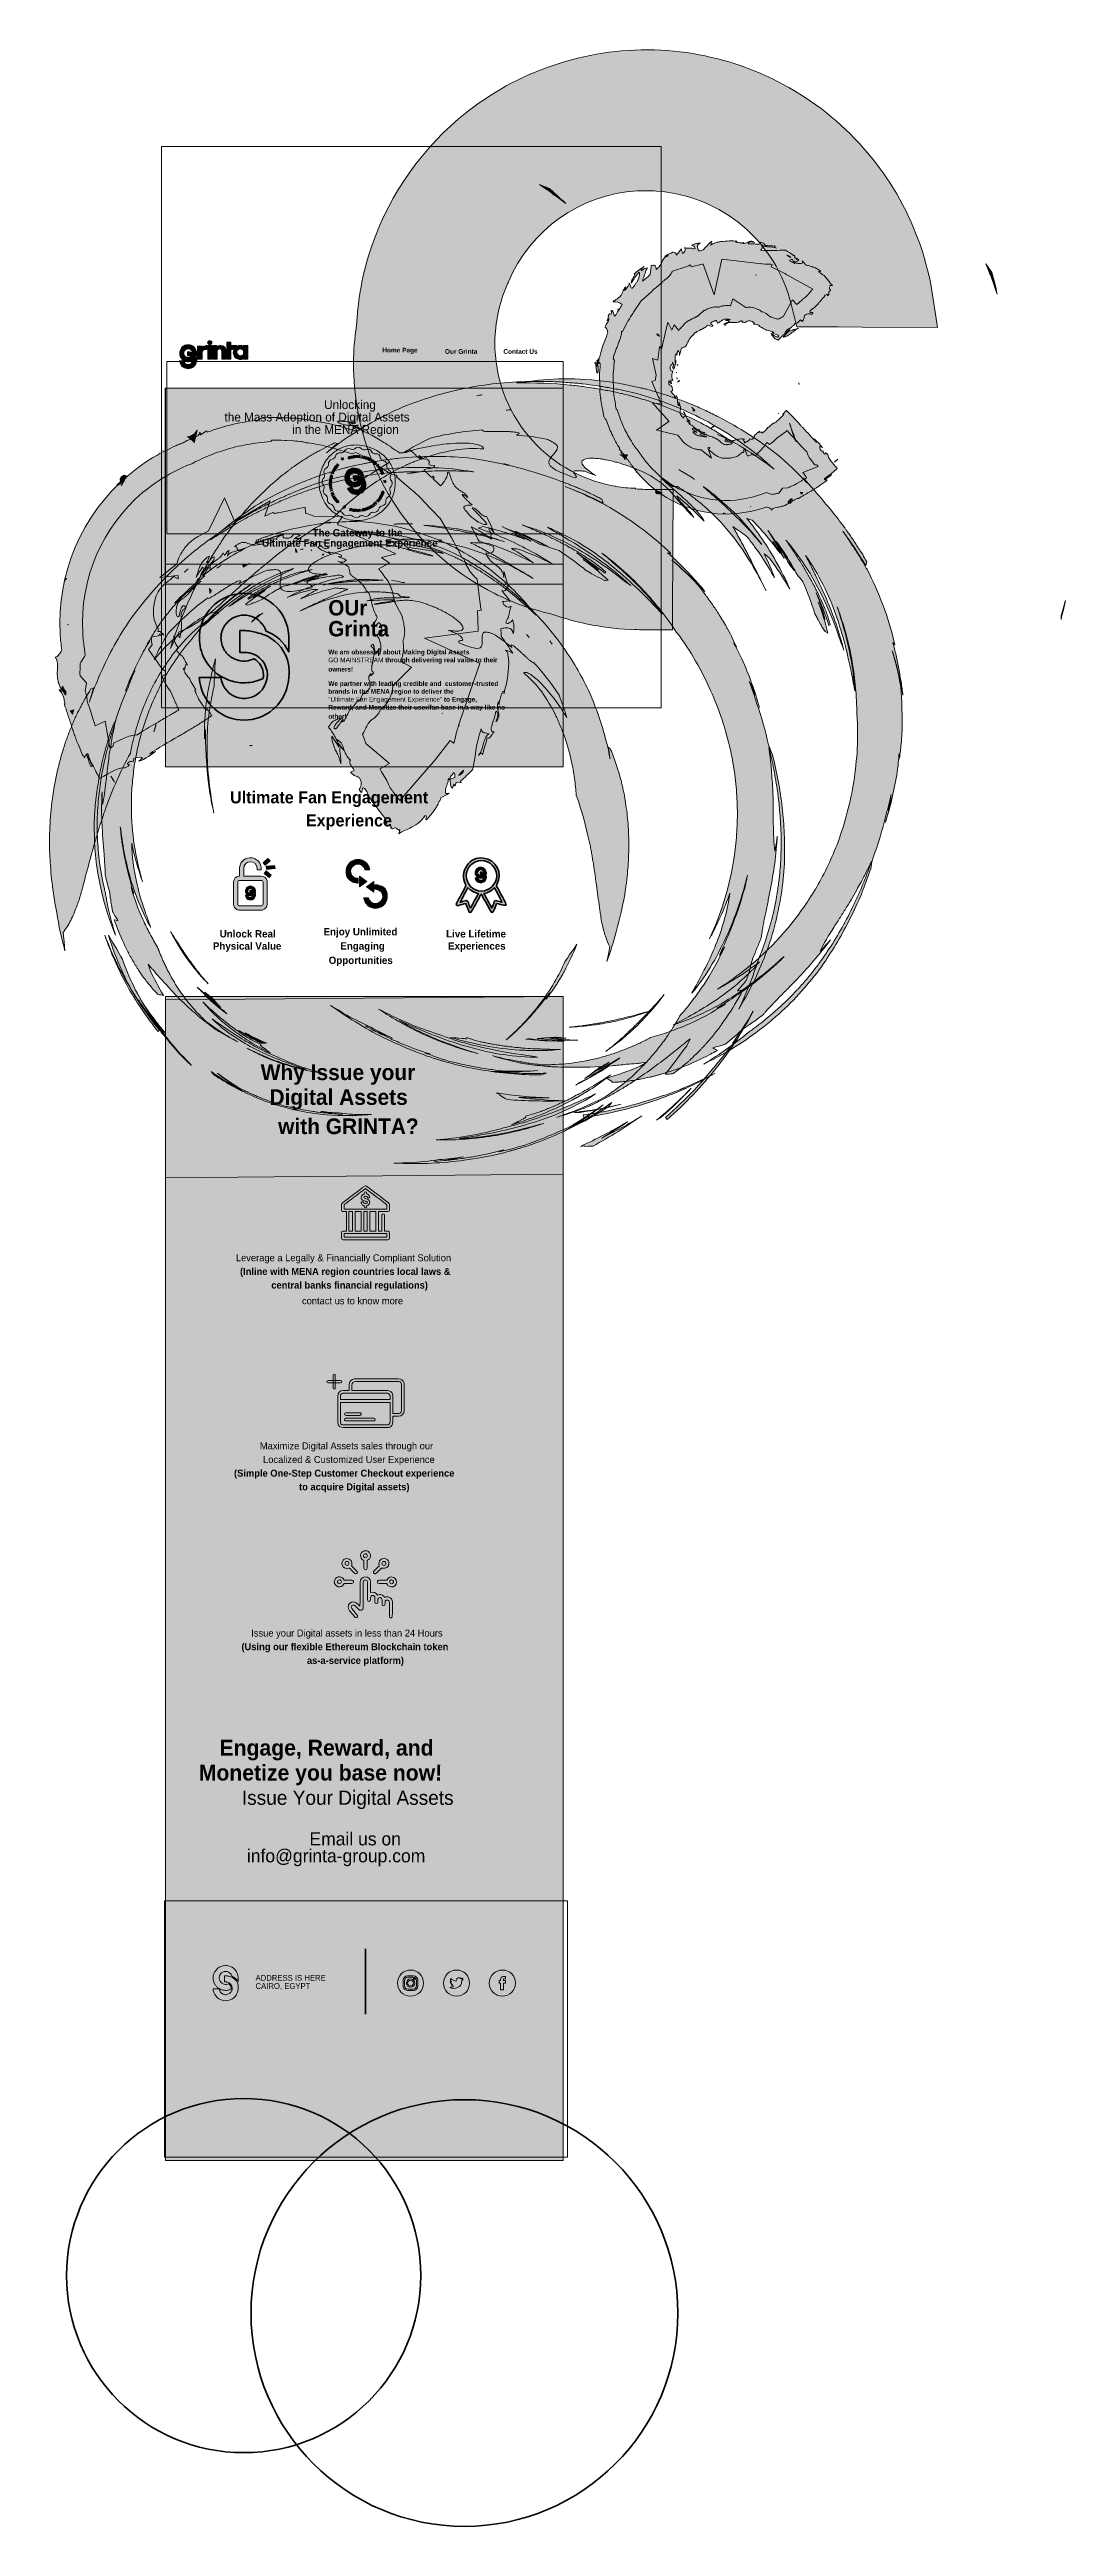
# Model space of a CAD drawing. Extents: x -559 to 4344, y -9538 to 2420.
import ezdxf

# ---------------------------------------------------------------- set-up
doc = ezdxf.new("R2010")
doc.units = 0
doc.header["$MEASUREMENT"] = 0
doc.layers.add('Layer 1', color=7, linetype='Continuous', lineweight=0)

# ---------------------------------------------------------------- blocks, each defined once
blk = doc.blocks.new('Block_0')
at = {"layer": 'Layer 1', "true_color": 0x0f133d, "transparency": 33554687}
h = blk.add_hatch(color=168, dxfattribs=at)
h.dxf.hatch_style = 2
edge = h.paths.add_edge_path()
edge.add_spline(control_points=[(131, 956), (128, 957), (126, 958), (123, 959), (119, 960), (115, 961), (111, 961), (111, 961), (111, 961), (111, 961), (111, 961), (110, 961), (110, 961), (110, 961), (107, 961), (107, 961), (107, 961), (106, 961), (106, 961), (106, 961), (106, 961), (106, 961), (106, 961), (106, 959), (106, 959), (106, 959), (106, 941), (106, 941), (106, 941), (110, 941), (110, 941), (110, 941), (111, 941), (111, 941), (111, 941), (111, 941), (111, 941), (112, 941), (113, 941), (114, 941), (114, 941), (114, 941), (114, 941), (124, 939), (131, 931), (131, 921), (131, 918), (130, 915), (129, 913), (129, 912), (129, 912), (129, 912), (126, 905), (119, 900), (111, 899), (111, 899), (110, 899), (110, 899), (109, 899), (109, 899), (108, 899), (99, 900), (91, 906), (89, 915), (89, 915), (88, 918), (88, 918), (88, 918), (82, 918), (82, 918), (82, 918), (79, 918), (79, 918), (79, 918), (68, 918), (68, 918), (68, 918), (68, 918), (68, 918), (68, 918), (68, 918), (68, 918), (68, 918), (69, 914), (69, 914), (71, 904), (76, 895), (83, 889), (90, 883), (100, 879), (110, 879), (119, 879), (129, 883), (136, 889), (142, 894), (147, 901), (149, 908), (149, 910), (150, 912), (150, 914), (150, 915), (151, 917), (151, 918), (151, 920), (151, 922), (151, 924), (151, 926), (151, 928), (150, 930), (148, 942), (141, 951), (131, 956)], knot_values=[0, 0, 0, 0, 1, 1, 1, 2, 2, 2, 3, 3, 3, 4, 4, 4, 5, 5, 5, 6, 6, 6, 7, 7, 7, 8, 8, 8, 9, 9, 9, 10, 10, 10, 11, 11, 11, 12, 12, 12, 13, 13, 13, 14, 14, 14, 15, 15, 15, 16, 16, 16, 17, 17, 17, 18, 18, 18, 19, 19, 19, 20, 20, 20, 21, 21, 21, 22, 22, 22, 23, 23, 23, 24, 24, 24, 25, 25, 25, 26, 26, 26, 27, 27, 27, 28, 28, 28, 29, 29, 29, 30, 30, 30, 31, 31, 31, 32, 32, 32, 33, 33, 33, 34, 34, 34, 35, 35, 35, 36, 36, 36, 37, 37, 37, 37], degree=3, periodic=0)
h = blk.add_hatch(color=168, dxfattribs=at)
h.dxf.hatch_style = 2
edge = h.paths.add_edge_path()
edge.add_spline(control_points=[(73, 935), (75, 933), (77, 930), (79, 927), (80, 926), (81, 925), (82, 925), (82, 924), (82, 924), (83, 923), (85, 922), (87, 920), (90, 918), (91, 918), (93, 917), (94, 917), (98, 915), (103, 914), (108, 913), (109, 913), (109, 913), (110, 913), (110, 913), (111, 913), (111, 913), (117, 914), (122, 915), (127, 917), (127, 918), (127, 919), (127, 921), (127, 927), (124, 932), (119, 935), (119, 935), (119, 935), (119, 935), (116, 934), (114, 933), (111, 933), (111, 933), (110, 933), (110, 933), (109, 933), (109, 933), (108, 933), (106, 933), (104, 934), (101, 935), (100, 935), (99, 936), (98, 937), (97, 938), (95, 939), (94, 940), (92, 943), (90, 946), (89, 949), (89, 949), (89, 949), (89, 949), (89, 949), (89, 949), (89, 949), (89, 951), (88, 953), (88, 954), (88, 956), (89, 958), (89, 959), (89, 960), (89, 960), (89, 960), (89, 960), (89, 960), (89, 961), (90, 961), (90, 961), (90, 962), (90, 962), (90, 962), (90, 962), (90, 963), (90, 963), (91, 964), (91, 964), (91, 964), (91, 964), (91, 964), (91, 965), (91, 965), (91, 965), (91, 965), (91, 965), (92, 965), (92, 966), (92, 966), (92, 966), (92, 966), (92, 966), (92, 967), (93, 967), (93, 968), (93, 968), (93, 968), (93, 968), (97, 972), (103, 976), (110, 976), (116, 976), (122, 972), (126, 968), (126, 968), (126, 968), (126, 968), (126, 967), (127, 967), (127, 966), (127, 966), (127, 966), (127, 966), (127, 966), (128, 965), (128, 965), (128, 965), (128, 965), (128, 965), (128, 965), (128, 964), (129, 964), (129, 964), (129, 964), (129, 964), (129, 963), (129, 963), (129, 962), (129, 962), (129, 962), (129, 962), (130, 961), (130, 961), (130, 961), (139, 957), (147, 950), (151, 942), (151, 942), (151, 956), (151, 956), (151, 956), (151, 956), (151, 956), (151, 956), (151, 956), (151, 956), (151, 956), (151, 956), (151, 956), (151, 956), (150, 961), (150, 961), (149, 970), (144, 979), (136, 986), (129, 991), (121, 995), (112, 995), (112, 995), (112, 995), (112, 995), (111, 995), (110, 995), (110, 995), (109, 995), (108, 995), (108, 995), (108, 995), (108, 995), (108, 995), (98, 995), (90, 991), (83, 986), (76, 979), (71, 970), (69, 961), (69, 959), (69, 957), (69, 954), (69, 954), (69, 954), (69, 954), (69, 948), (70, 941), (73, 935)], knot_values=[0, 0, 0, 0, 1, 1, 1, 2, 2, 2, 3, 3, 3, 4, 4, 4, 5, 5, 5, 6, 6, 6, 7, 7, 7, 8, 8, 8, 9, 9, 9, 10, 10, 10, 11, 11, 11, 12, 12, 12, 13, 13, 13, 14, 14, 14, 15, 15, 15, 16, 16, 16, 17, 17, 17, 18, 18, 18, 19, 19, 19, 20, 20, 20, 21, 21, 21, 22, 22, 22, 23, 23, 23, 24, 24, 24, 25, 25, 25, 26, 26, 26, 27, 27, 27, 28, 28, 28, 29, 29, 29, 30, 30, 30, 31, 31, 31, 32, 32, 32, 33, 33, 33, 34, 34, 34, 35, 35, 35, 36, 36, 36, 37, 37, 37, 38, 38, 38, 39, 39, 39, 40, 40, 40, 41, 41, 41, 42, 42, 42, 43, 43, 43, 44, 44, 44, 45, 45, 45, 46, 46, 46, 47, 47, 47, 48, 48, 48, 49, 49, 49, 50, 50, 50, 51, 51, 51, 52, 52, 52, 53, 53, 53, 54, 54, 54, 55, 55, 55, 56, 56, 56, 57, 57, 57, 58, 58, 58, 59, 59, 59, 60, 60, 60, 61, 61, 61, 62, 62, 62, 63, 63, 63, 64, 64, 64, 64], degree=3, periodic=0)
h = blk.add_hatch(color=168, dxfattribs=at)
h.dxf.hatch_style = 2
edge = h.paths.add_edge_path()
edge.add_spline(control_points=[(197, 991), (189, 990), (181, 988), (177, 978), (177, 978), (177, 978), (177, 978), (177, 978), (177, 989), (177, 989), (177, 989), (155, 989), (155, 989), (155, 989), (155, 925), (155, 925), (155, 925), (177, 925), (177, 925), (177, 925), (177, 960), (177, 960), (180, 969), (187, 973), (194, 973), (196, 973), (198, 973), (199, 972), (199, 972), (199, 991), (199, 991), (199, 991), (198, 991), (197, 991)], knot_values=[0, 0, 0, 0, 1, 1, 1, 2, 2, 2, 3, 3, 3, 4, 4, 4, 5, 5, 5, 6, 6, 6, 7, 7, 7, 8, 8, 8, 9, 9, 9, 10, 10, 10, 11, 11, 11, 11], degree=3, periodic=0)
h = blk.add_hatch(color=168, dxfattribs=at)
h.dxf.hatch_style = 2
edge = h.paths.add_edge_path()
edge.add_spline(control_points=[(214, 1015), (208, 1015), (203, 1011), (203, 1005), (203, 999), (208, 995), (214, 995), (220, 995), (224, 999), (224, 1005), (224, 1011), (220, 1015), (214, 1015)], knot_values=[0, 0, 0, 0, 1, 1, 1, 2, 2, 2, 3, 3, 3, 4, 4, 4, 4], degree=3, periodic=0)
h = blk.add_hatch(color=168, dxfattribs=at)
h.dxf.hatch_style = 2
h.paths.add_polyline_path([(204, 925), (224, 925), (224, 991), (204, 991)])
h = blk.add_hatch(color=168, dxfattribs=at)
h.dxf.hatch_style = 2
edge = h.paths.add_edge_path()
edge.add_spline(control_points=[(267, 992), (258, 992), (251, 988), (246, 982), (246, 982), (246, 991), (246, 991), (246, 991), (229, 991), (229, 991), (229, 991), (229, 925), (229, 925), (229, 925), (249, 925), (249, 925), (249, 925), (249, 966), (249, 966), (251, 972), (256, 975), (261, 975), (268, 975), (272, 971), (272, 962), (272, 962), (272, 925), (272, 925), (272, 925), (292, 925), (292, 925), (292, 925), (292, 967), (292, 967), (292, 984), (282, 992), (267, 992)], knot_values=[0, 0, 0, 0, 1, 1, 1, 2, 2, 2, 3, 3, 3, 4, 4, 4, 5, 5, 5, 6, 6, 6, 7, 7, 7, 8, 8, 8, 9, 9, 9, 10, 10, 10, 11, 11, 11, 12, 12, 12, 12], degree=3, periodic=0)
h = blk.add_hatch(color=168, dxfattribs=at)
h.dxf.hatch_style = 2
edge = h.paths.add_edge_path()
edge.add_spline(control_points=[(344, 992), (344, 992), (316, 992), (316, 992), (316, 992), (316, 1008), (316, 1008), (316, 1008), (297, 1008), (297, 1008), (297, 1008), (297, 925), (297, 925), (297, 925), (316, 925), (316, 925), (316, 925), (316, 972), (316, 972), (316, 972), (325, 972), (325, 972), (328, 981), (335, 988), (344, 992)], knot_values=[0, 0, 0, 0, 1, 1, 1, 2, 2, 2, 3, 3, 3, 4, 4, 4, 5, 5, 5, 6, 6, 6, 7, 7, 7, 8, 8, 8, 8], degree=3, periodic=0)
h = blk.add_hatch(color=168, dxfattribs=at)
h.dxf.hatch_style = 2
edge = h.paths.add_edge_path()
edge.add_spline(control_points=[(377, 991), (377, 991), (377, 988), (377, 988), (372, 991), (367, 992), (362, 992), (358, 992), (355, 992), (352, 991), (342, 988), (334, 981), (330, 971), (328, 967), (327, 963), (327, 958), (327, 946), (333, 935), (343, 929), (349, 926), (355, 924), (362, 924), (366, 924), (370, 925), (373, 926), (373, 926), (373, 946), (373, 946), (372, 946), (372, 945), (370, 944), (368, 943), (365, 942), (362, 942), (358, 942), (355, 943), (352, 945), (348, 948), (345, 953), (345, 958), (345, 964), (347, 968), (351, 971), (352, 972), (352, 972), (352, 972), (355, 974), (358, 975), (362, 975), (364, 975), (366, 974), (368, 973), (372, 972), (375, 969), (377, 965), (377, 965), (377, 925), (377, 925), (377, 925), (397, 925), (397, 925), (397, 925), (397, 991), (397, 991), (397, 991), (377, 991), (377, 991)], knot_values=[0, 0, 0, 0, 1, 1, 1, 2, 2, 2, 3, 3, 3, 4, 4, 4, 5, 5, 5, 6, 6, 6, 7, 7, 7, 8, 8, 8, 9, 9, 9, 10, 10, 10, 11, 11, 11, 12, 12, 12, 13, 13, 13, 14, 14, 14, 15, 15, 15, 16, 16, 16, 17, 17, 17, 18, 18, 18, 19, 19, 19, 20, 20, 20, 21, 21, 21, 22, 22, 22, 22], degree=3, periodic=0)
at = {"layer": 'Layer 1'}
blk.add_lwpolyline([(204, 925), (224, 925), (224, 991), (204, 991)], close=True, dxfattribs=at)
for points, knots in [([(131, 956), (128, 957), (126, 958), (123, 959), (119, 960), (115, 961), (111, 961), (111, 961), (111, 961), (111, 961), (111, 961), (110, 961), (110, 961), (110, 961), (107, 961), (107, 961), (107, 961), (106, 961), (106, 961), (106, 961), (106, 961), (106, 961), (106, 961), (106, 959), (106, 959), (106, 959), (106, 941), (106, 941), (106, 941), (110, 941), (110, 941), (110, 941), (111, 941), (111, 941), (111, 941), (111, 941), (111, 941), (112, 941), (113, 941), (114, 941), (114, 941), (114, 941), (114, 941), (124, 939), (131, 931), (131, 921), (131, 918), (130, 915), (129, 913), (129, 912), (129, 912), (129, 912), (126, 905), (119, 900), (111, 899), (111, 899), (110, 899), (110, 899), (109, 899), (109, 899), (108, 899), (99, 900), (91, 906), (89, 915), (89, 915), (88, 918), (88, 918), (88, 918), (82, 918), (82, 918), (82, 918), (79, 918), (79, 918), (79, 918), (68, 918), (68, 918), (68, 918), (68, 918), (68, 918), (68, 918), (68, 918), (68, 918), (68, 918), (69, 914), (69, 914), (71, 904), (76, 895), (83, 889), (90, 883), (100, 879), (110, 879), (119, 879), (129, 883), (136, 889), (142, 894), (147, 901), (149, 908), (149, 910), (150, 912), (150, 914), (150, 915), (151, 917), (151, 918), (151, 920), (151, 922), (151, 924), (151, 926), (151, 928), (150, 930), (148, 942), (141, 951), (131, 956)], [0, 0, 0, 0, 1, 1, 1, 2, 2, 2, 3, 3, 3, 4, 4, 4, 5, 5, 5, 6, 6, 6, 7, 7, 7, 8, 8, 8, 9, 9, 9, 10, 10, 10, 11, 11, 11, 12, 12, 12, 13, 13, 13, 14, 14, 14, 15, 15, 15, 16, 16, 16, 17, 17, 17, 18, 18, 18, 19, 19, 19, 20, 20, 20, 21, 21, 21, 22, 22, 22, 23, 23, 23, 24, 24, 24, 25, 25, 25, 26, 26, 26, 27, 27, 27, 28, 28, 28, 29, 29, 29, 30, 30, 30, 31, 31, 31, 32, 32, 32, 33, 33, 33, 34, 34, 34, 35, 35, 35, 36, 36, 36, 37, 37, 37, 37]), ([(73, 935), (75, 933), (77, 930), (79, 927), (80, 926), (81, 925), (82, 925), (82, 924), (82, 924), (83, 923), (85, 922), (87, 920), (90, 918), (91, 918), (93, 917), (94, 917), (98, 915), (103, 914), (108, 913), (109, 913), (109, 913), (110, 913), (110, 913), (111, 913), (111, 913), (117, 914), (122, 915), (127, 917), (127, 918), (127, 919), (127, 921), (127, 927), (124, 932), (119, 935), (119, 935), (119, 935), (119, 935), (116, 934), (114, 933), (111, 933), (111, 933), (110, 933), (110, 933), (109, 933), (109, 933), (108, 933), (106, 933), (104, 934), (101, 935), (100, 935), (99, 936), (98, 937), (97, 938), (95, 939), (94, 940), (92, 943), (90, 946), (89, 949), (89, 949), (89, 949), (89, 949), (89, 949), (89, 949), (89, 949), (89, 951), (88, 953), (88, 954), (88, 956), (89, 958), (89, 959), (89, 960), (89, 960), (89, 960), (89, 960), (89, 960), (89, 961), (90, 961), (90, 961), (90, 962), (90, 962), (90, 962), (90, 962), (90, 963), (90, 963), (91, 964), (91, 964), (91, 964), (91, 964), (91, 964), (91, 965), (91, 965), (91, 965), (91, 965), (91, 965), (92, 965), (92, 966), (92, 966), (92, 966), (92, 966), (92, 966), (92, 967), (93, 967), (93, 968), (93, 968), (93, 968), (93, 968), (97, 972), (103, 976), (110, 976), (116, 976), (122, 972), (126, 968), (126, 968), (126, 968), (126, 968), (126, 967), (127, 967), (127, 966), (127, 966), (127, 966), (127, 966), (127, 966), (128, 965), (128, 965), (128, 965), (128, 965), (128, 965), (128, 965), (128, 964), (129, 964), (129, 964), (129, 964), (129, 964), (129, 963), (129, 963), (129, 962), (129, 962), (129, 962), (129, 962), (130, 961), (130, 961), (130, 961), (139, 957), (147, 950), (151, 942), (151, 942), (151, 956), (151, 956), (151, 956), (151, 956), (151, 956), (151, 956), (151, 956), (151, 956), (151, 956), (151, 956), (151, 956), (151, 956), (150, 961), (150, 961), (149, 970), (144, 979), (136, 986), (129, 991), (121, 995), (112, 995), (112, 995), (112, 995), (112, 995), (111, 995), (110, 995), (110, 995), (109, 995), (108, 995), (108, 995), (108, 995), (108, 995), (108, 995), (98, 995), (90, 991), (83, 986), (76, 979), (71, 970), (69, 961), (69, 959), (69, 957), (69, 954), (69, 954), (69, 954), (69, 954), (69, 948), (70, 941), (73, 935)], [0, 0, 0, 0, 1, 1, 1, 2, 2, 2, 3, 3, 3, 4, 4, 4, 5, 5, 5, 6, 6, 6, 7, 7, 7, 8, 8, 8, 9, 9, 9, 10, 10, 10, 11, 11, 11, 12, 12, 12, 13, 13, 13, 14, 14, 14, 15, 15, 15, 16, 16, 16, 17, 17, 17, 18, 18, 18, 19, 19, 19, 20, 20, 20, 21, 21, 21, 22, 22, 22, 23, 23, 23, 24, 24, 24, 25, 25, 25, 26, 26, 26, 27, 27, 27, 28, 28, 28, 29, 29, 29, 30, 30, 30, 31, 31, 31, 32, 32, 32, 33, 33, 33, 34, 34, 34, 35, 35, 35, 36, 36, 36, 37, 37, 37, 38, 38, 38, 39, 39, 39, 40, 40, 40, 41, 41, 41, 42, 42, 42, 43, 43, 43, 44, 44, 44, 45, 45, 45, 46, 46, 46, 47, 47, 47, 48, 48, 48, 49, 49, 49, 50, 50, 50, 51, 51, 51, 52, 52, 52, 53, 53, 53, 54, 54, 54, 55, 55, 55, 56, 56, 56, 57, 57, 57, 58, 58, 58, 59, 59, 59, 60, 60, 60, 61, 61, 61, 62, 62, 62, 63, 63, 63, 64, 64, 64, 64]), ([(197, 991), (189, 990), (181, 988), (177, 978), (177, 978), (177, 978), (177, 978), (177, 978), (177, 989), (177, 989), (177, 989), (155, 989), (155, 989), (155, 989), (155, 925), (155, 925), (155, 925), (177, 925), (177, 925), (177, 925), (177, 960), (177, 960), (180, 969), (187, 973), (194, 973), (196, 973), (198, 973), (199, 972), (199, 972), (199, 991), (199, 991), (199, 991), (198, 991), (197, 991)], [0, 0, 0, 0, 1, 1, 1, 2, 2, 2, 3, 3, 3, 4, 4, 4, 5, 5, 5, 6, 6, 6, 7, 7, 7, 8, 8, 8, 9, 9, 9, 10, 10, 10, 11, 11, 11, 11]), ([(214, 1015), (208, 1015), (203, 1011), (203, 1005), (203, 999), (208, 995), (214, 995), (220, 995), (224, 999), (224, 1005), (224, 1011), (220, 1015), (214, 1015)], [0, 0, 0, 0, 1, 1, 1, 2, 2, 2, 3, 3, 3, 4, 4, 4, 4]), ([(267, 992), (258, 992), (251, 988), (246, 982), (246, 982), (246, 991), (246, 991), (246, 991), (229, 991), (229, 991), (229, 991), (229, 925), (229, 925), (229, 925), (249, 925), (249, 925), (249, 925), (249, 966), (249, 966), (251, 972), (256, 975), (261, 975), (268, 975), (272, 971), (272, 962), (272, 962), (272, 925), (272, 925), (272, 925), (292, 925), (292, 925), (292, 925), (292, 967), (292, 967), (292, 984), (282, 992), (267, 992)], [0, 0, 0, 0, 1, 1, 1, 2, 2, 2, 3, 3, 3, 4, 4, 4, 5, 5, 5, 6, 6, 6, 7, 7, 7, 8, 8, 8, 9, 9, 9, 10, 10, 10, 11, 11, 11, 12, 12, 12, 12]), ([(344, 992), (344, 992), (316, 992), (316, 992), (316, 992), (316, 1008), (316, 1008), (316, 1008), (297, 1008), (297, 1008), (297, 1008), (297, 925), (297, 925), (297, 925), (316, 925), (316, 925), (316, 925), (316, 972), (316, 972), (316, 972), (325, 972), (325, 972), (328, 981), (335, 988), (344, 992)], [0, 0, 0, 0, 1, 1, 1, 2, 2, 2, 3, 3, 3, 4, 4, 4, 5, 5, 5, 6, 6, 6, 7, 7, 7, 8, 8, 8, 8]), ([(377, 991), (377, 991), (377, 988), (377, 988), (372, 991), (367, 992), (362, 992), (358, 992), (355, 992), (352, 991), (342, 988), (334, 981), (330, 971), (328, 967), (327, 963), (327, 958), (327, 946), (333, 935), (343, 929), (349, 926), (355, 924), (362, 924), (366, 924), (370, 925), (373, 926), (373, 926), (373, 946), (373, 946), (372, 946), (372, 945), (370, 944), (368, 943), (365, 942), (362, 942), (358, 942), (355, 943), (352, 945), (348, 948), (345, 953), (345, 958), (345, 964), (347, 968), (351, 971), (352, 972), (352, 972), (352, 972), (355, 974), (358, 975), (362, 975), (364, 975), (366, 974), (368, 973), (372, 972), (375, 969), (377, 965), (377, 965), (377, 925), (377, 925), (377, 925), (397, 925), (397, 925), (397, 925), (397, 991), (397, 991), (397, 991), (377, 991), (377, 991)], [0, 0, 0, 0, 1, 1, 1, 2, 2, 2, 3, 3, 3, 4, 4, 4, 5, 5, 5, 6, 6, 6, 7, 7, 7, 8, 8, 8, 9, 9, 9, 10, 10, 10, 11, 11, 11, 12, 12, 12, 13, 13, 13, 14, 14, 14, 15, 15, 15, 16, 16, 16, 17, 17, 17, 18, 18, 18, 19, 19, 19, 20, 20, 20, 21, 21, 21, 22, 22, 22, 22])]:
    blk.add_open_spline(points, degree=3, knots=knots, dxfattribs=at)
blk = doc.blocks.new('Block_4')
at = {"layer": 'Layer 1', "true_color": 0xff007a, "transparency": 33554687}
h = blk.add_hatch(color=230, dxfattribs=at)
h.dxf.hatch_style = 2
edge = h.paths.add_edge_path()
edge.add_spline(control_points=[(841, -938), (834, -928), (827, -917), (829, -911), (842, -919), (848, -925), (852, -933), (856, -941), (859, -951), (863, -964), (858, -957), (849, -948), (841, -938)], knot_values=[0, 0, 0, 0, 1, 1, 1, 2, 2, 2, 3, 3, 3, 4, 4, 4, 4], degree=3, periodic=0)
edge = h.paths.add_edge_path()
edge.add_spline(control_points=[(1432, -1073), (1428, -1077), (1422, -1081), (1416, -1085), (1419, -1080), (1422, -1076), (1426, -1072), (1429, -1067), (1434, -1063), (1439, -1059), (1439, -1064), (1436, -1068), (1432, -1073)], knot_values=[0, 0, 0, 0, 1, 1, 1, 2, 2, 2, 3, 3, 3, 4, 4, 4, 4], degree=3, periodic=0)
edge = h.paths.add_edge_path()
edge.add_spline(control_points=[(1259, -1286), (1258, -1291), (1255, -1297), (1259, -1298), (1264, -1294), (1268, -1289), (1271, -1285), (1275, -1281), (1278, -1277), (1281, -1274), (1282, -1273), (1282, -1273), (1283, -1273), (1283, -1273), (1283, -1272), (1283, -1272), (1283, -1272), (1283, -1272), (1284, -1271), (1284, -1271), (1285, -1270), (1285, -1270), (1286, -1268), (1287, -1267), (1288, -1266), (1289, -1264), (1291, -1262), (1292, -1260), (1295, -1256), (1297, -1253), (1299, -1250), (1301, -1248), (1302, -1247), (1302, -1245), (1303, -1244), (1304, -1243), (1305, -1241), (1309, -1236), (1312, -1230), (1316, -1223), (1317, -1219), (1319, -1215), (1322, -1210), (1324, -1206), (1327, -1200), (1329, -1193), (1343, -1186), (1357, -1178), (1370, -1170), (1366, -1171), (1363, -1172), (1360, -1172), (1357, -1173), (1355, -1172), (1354, -1171), (1351, -1168), (1351, -1163), (1351, -1156), (1352, -1150), (1355, -1141), (1358, -1133), (1361, -1124), (1364, -1114), (1367, -1105), (1365, -1106), (1364, -1106), (1362, -1107), (1365, -1104), (1367, -1101), (1370, -1097), (1369, -1100), (1368, -1103), (1367, -1105), (1370, -1104), (1372, -1104), (1374, -1103), (1375, -1099), (1375, -1095), (1375, -1092), (1381, -1085), (1387, -1077), (1393, -1070), (1397, -1073), (1398, -1083), (1397, -1094), (1390, -1097), (1382, -1100), (1374, -1103), (1374, -1107), (1374, -1112), (1375, -1116), (1375, -1121), (1375, -1125), (1376, -1129), (1377, -1136), (1380, -1142), (1385, -1145), (1385, -1143), (1387, -1140), (1388, -1137), (1390, -1134), (1392, -1130), (1394, -1127), (1394, -1132), (1394, -1136), (1397, -1135), (1400, -1135), (1401, -1128), (1403, -1117), (1403, -1117), (1416, -1119), (1416, -1119), (1416, -1119), (1428, -1120), (1428, -1120), (1428, -1120), (1424, -1112), (1424, -1112), (1444, -1095), (1463, -1076), (1482, -1057), (1490, -1027), (1493, -998), (1498, -966), (1503, -935), (1510, -901), (1524, -860), (1527, -873), (1532, -877), (1539, -878), (1545, -880), (1553, -880), (1562, -884), (1555, -887), (1550, -893), (1546, -900), (1544, -904), (1542, -908), (1541, -913), (1539, -917), (1538, -922), (1536, -927), (1531, -946), (1525, -969), (1511, -988), (1515, -983), (1518, -980), (1520, -978), (1522, -976), (1524, -976), (1526, -976), (1529, -976), (1530, -980), (1530, -984), (1532, -977), (1534, -970), (1536, -964), (1536, -964), (1542, -943), (1542, -943), (1542, -943), (1548, -923), (1548, -923), (1550, -916), (1552, -909), (1553, -902), (1566, -911), (1571, -892), (1586, -874), (1577, -875), (1574, -871), (1573, -865), (1572, -862), (1573, -858), (1573, -853), (1574, -849), (1575, -844), (1577, -839), (1580, -828), (1584, -817), (1588, -806), (1589, -800), (1591, -795), (1592, -789), (1592, -787), (1593, -784), (1593, -782), (1594, -780), (1594, -777), (1594, -775), (1599, -776), (1604, -779), (1605, -787), (1605, -790), (1605, -795), (1603, -802), (1602, -805), (1601, -808), (1600, -812), (1599, -816), (1597, -820), (1595, -825), (1599, -821), (1603, -817), (1605, -812), (1607, -808), (1608, -804), (1609, -800), (1609, -795), (1609, -791), (1609, -787), (1608, -783), (1607, -778), (1606, -774), (1605, -770), (1604, -766), (1603, -762), (1603, -758), (1602, -753), (1602, -749), (1602, -745), (1603, -741), (1605, -736), (1606, -732), (1609, -728), (1613, -723), (1610, -733), (1607, -737), (1611, -743), (1610, -730), (1615, -711), (1621, -697), (1622, -695), (1622, -693), (1623, -691), (1624, -690), (1625, -688), (1625, -687), (1627, -684), (1628, -682), (1629, -680), (1632, -677), (1634, -676), (1636, -680), (1636, -680), (1633, -690), (1633, -690), (1643, -658), (1654, -608), (1656, -565), (1656, -559), (1657, -554), (1657, -549), (1657, -544), (1657, -539), (1657, -534), (1656, -524), (1655, -515), (1654, -508), (1653, -500), (1651, -494), (1649, -489), (1647, -484), (1644, -481), (1641, -479), (1643, -479), (1650, -482), (1658, -485), (1666, -488), (1673, -492), (1676, -494), (1658, -465), (1640, -438), (1620, -412), (1620, -400), (1620, -388), (1619, -376), (1626, -375), (1632, -373), (1639, -372), (1656, -370), (1673, -372), (1679, -400), (1680, -396), (1681, -392), (1681, -387), (1682, -383), (1682, -378), (1682, -372), (1682, -366), (1682, -360), (1681, -354), (1679, -347), (1678, -339), (1675, -331), (1674, -337), (1667, -344), (1659, -348), (1652, -352), (1644, -353), (1643, -345), (1645, -340), (1647, -336), (1649, -332), (1651, -328), (1652, -325), (1654, -323), (1656, -317), (1657, -313), (1658, -309), (1659, -305), (1660, -300), (1661, -294), (1662, -290), (1663, -286), (1664, -282), (1665, -278), (1666, -273), (1668, -267), (1665, -273), (1657, -274), (1648, -270), (1643, -268), (1638, -264), (1634, -260), (1630, -255), (1628, -250), (1627, -244), (1632, -247), (1658, -237), (1664, -244), (1651, -226), (1637, -208), (1623, -191), (1627, -196), (1633, -194), (1639, -191), (1646, -186), (1652, -178), (1655, -170), (1653, -174), (1650, -160), (1646, -143), (1643, -127), (1638, -108), (1634, -100), (1634, -100), (1634, -114), (1634, -114), (1634, -114), (1634, -128), (1634, -128), (1633, -124), (1632, -120), (1631, -116), (1630, -112), (1629, -108), (1627, -105), (1624, -99), (1621, -93), (1617, -89), (1610, -79), (1602, -73), (1593, -67), (1589, -63), (1584, -60), (1580, -57), (1576, -54), (1572, -50), (1568, -46), (1564, -42), (1560, -37), (1556, -31), (1554, -28), (1553, -25), (1551, -22), (1550, -20), (1549, -18), (1549, -16), (1548, -14), (1547, -12), (1546, -10), (1549, -12), (1553, -12), (1558, -12), (1562, -12), (1568, -12), (1572, -10), (1577, -8), (1581, -4), (1584, 1), (1586, 6), (1586, 12), (1584, 21), (1573, 26), (1546, 34), (1518, 46), (1516, 47), (1514, 48), (1512, 49), (1502, 69), (1492, 89), (1481, 108), (1479, 111), (1478, 114), (1476, 116), (1481, 114), (1485, 112), (1490, 109), (1498, 105), (1506, 101), (1514, 97), (1521, 92), (1529, 88), (1536, 83), (1543, 79), (1550, 74), (1556, 69), (1562, 65), (1568, 60), (1573, 56), (1570, 70), (1572, 73), (1572, 77), (1572, 79), (1572, 81), (1570, 86), (1569, 88), (1568, 90), (1567, 93), (1566, 95), (1565, 96), (1564, 98), (1563, 100), (1562, 102), (1561, 104), (1562, 113), (1567, 110), (1574, 103), (1580, 96), (1587, 85), (1589, 80), (1577, 110), (1564, 139), (1549, 168), (1545, 165), (1540, 166), (1534, 170), (1527, 174), (1521, 181), (1514, 187), (1507, 194), (1500, 200), (1494, 204), (1488, 208), (1483, 210), (1480, 207), (1505, 183), (1529, 157), (1552, 130), (1544, 123), (1525, 130), (1503, 144), (1502, 145), (1500, 146), (1499, 147), (1498, 148), (1496, 149), (1495, 150), (1492, 152), (1489, 154), (1487, 156), (1484, 158), (1481, 161), (1478, 163), (1476, 165), (1473, 168), (1470, 171), (1467, 173), (1465, 176), (1462, 179), (1459, 182), (1457, 185), (1454, 188), (1452, 191), (1449, 194), (1447, 197), (1445, 201), (1442, 204), (1440, 207), (1439, 216), (1448, 219), (1458, 220), (1468, 221), (1479, 220), (1481, 223), (1479, 223), (1474, 227), (1469, 231), (1467, 233), (1464, 236), (1462, 238), (1459, 241), (1456, 244), (1453, 247), (1448, 252), (1443, 258), (1439, 263), (1435, 268), (1433, 272), (1433, 273), (1442, 268), (1450, 263), (1459, 258), (1455, 266), (1449, 272), (1443, 278), (1436, 283), (1429, 287), (1422, 292), (1407, 301), (1394, 311), (1386, 334), (1383, 337), (1381, 342), (1379, 347), (1378, 353), (1376, 358), (1374, 364), (1371, 374), (1367, 383), (1362, 379), (1363, 359), (1346, 332), (1327, 314), (1315, 326), (1304, 337), (1291, 349), (1294, 350), (1296, 352), (1298, 353), (1298, 353), (1291, 360), (1291, 360), (1291, 360), (1286, 354), (1286, 354), (1274, 365), (1261, 377), (1248, 388), (1251, 395), (1262, 396), (1272, 397), (1279, 398), (1286, 399), (1291, 401), (1296, 403), (1299, 406), (1298, 412), (1296, 411), (1291, 411), (1286, 412), (1281, 412), (1276, 414), (1273, 415), (1268, 422), (1272, 424), (1274, 427), (1276, 430), (1275, 434), (1260, 444), (1252, 438), (1238, 449), (1231, 456), (1227, 459), (1224, 461), (1225, 460), (1225, 459), (1226, 457), (1228, 454), (1230, 451), (1233, 447), (1237, 441), (1233, 443), (1230, 445), (1227, 447), (1224, 448), (1222, 450), (1220, 452), (1215, 455), (1212, 459), (1208, 462), (1205, 466), (1201, 469), (1197, 474), (1194, 476), (1192, 478), (1189, 480), (1185, 483), (1182, 485), (1178, 488), (1178, 484), (1175, 480), (1170, 478), (1164, 476), (1157, 475), (1148, 474), (1142, 474), (1136, 474), (1130, 474), (1118, 482), (1106, 489), (1094, 496), (1093, 497), (1093, 498), (1093, 499), (1064, 517), (1042, 531), (1021, 544), (999, 557), (977, 569), (947, 581), (945, 584), (938, 590), (932, 595), (927, 600), (924, 605), (932, 607), (922, 607), (912, 603), (893, 609), (892, 610), (891, 610), (890, 611), (889, 612), (889, 613), (888, 613), (887, 615), (886, 616), (886, 616), (885, 618), (885, 619), (886, 619), (887, 620), (889, 620), (892, 619), (894, 619), (897, 618), (900, 618), (912, 615), (925, 612), (914, 627), (913, 624), (909, 623), (903, 622), (900, 622), (897, 622), (893, 622), (890, 623), (886, 623), (881, 623), (873, 624), (864, 625), (856, 625), (847, 626), (839, 626), (831, 626), (832, 621), (837, 618), (843, 615), (849, 612), (858, 610), (867, 609), (871, 608), (876, 607), (881, 607), (884, 607), (886, 606), (888, 606), (891, 606), (893, 606), (896, 605), (905, 605), (914, 604), (921, 603), (919, 595), (910, 589), (898, 584), (834, 605), (769, 620), (703, 629), (703, 629), (702, 629), (702, 629), (699, 630), (696, 631), (692, 632), (688, 633), (684, 633), (679, 634), (675, 635), (670, 636), (665, 636), (663, 637), (660, 637), (658, 637), (655, 638), (653, 638), (650, 638), (645, 639), (639, 639), (633, 640), (630, 640), (628, 640), (625, 640), (622, 641), (619, 641), (616, 641), (610, 641), (604, 641), (598, 642), (595, 642), (592, 642), (589, 642), (586, 642), (583, 642), (580, 642), (573, 643), (567, 643), (561, 643), (558, 643), (555, 643), (552, 643), (549, 643), (546, 643), (543, 643), (537, 643), (531, 644), (525, 644), (519, 644), (514, 644), (508, 644), (497, 645), (486, 645), (477, 646), (470, 643), (461, 639), (455, 636), (453, 634), (451, 633), (450, 632), (409, 627), (369, 620), (328, 611), (285, 601), (243, 588), (201, 573), (201, 575), (200, 577), (199, 579), (189, 573), (180, 567), (170, 561), (169, 561), (168, 560), (167, 560), (166, 563), (174, 572), (165, 571), (165, 567), (162, 561), (157, 555), (140, 548), (123, 541), (107, 533), (106, 533), (105, 533), (104, 533), (103, 532), (103, 531), (102, 531), (95, 527), (88, 524), (82, 520), (75, 518), (68, 515), (62, 512), (60, 512), (58, 512), (55, 511), (53, 508), (49, 507), (45, 505), (16, 492), (-13, 478), (-42, 461), (-92, 433), (-138, 400), (-180, 364), (-407, 173), (-525, -113), (-508, -401), (-507, -427), (-504, -453), (-500, -480), (-505, -487), (-509, -494), (-514, -500), (-519, -508), (-526, -513), (-533, -513), (-525, -522), (-522, -533), (-521, -545), (-520, -558), (-521, -572), (-522, -587), (-522, -591), (-522, -595), (-522, -599), (-522, -603), (-521, -607), (-521, -611), (-521, -614), (-520, -618), (-520, -622), (-519, -624), (-519, -626), (-518, -628), (-518, -628), (-518, -630), (-518, -630), (-518, -630), (-518, -630), (-518, -630), (-518, -631), (-518, -631), (-518, -632), (-517, -632), (-517, -633), (-517, -633), (-517, -633), (-517, -634), (-517, -634), (-517, -634), (-517, -635), (-517, -635), (-517, -635), (-516, -637), (-516, -637), (-516, -638), (-516, -639), (-515, -640), (-514, -644), (-513, -648), (-511, -652), (-508, -659), (-503, -667), (-497, -673), (-498, -681), (-501, -678), (-504, -675), (-507, -672), (-511, -668), (-513, -673), (-505, -679), (-499, -687), (-495, -698), (-494, -701), (-493, -703), (-492, -707), (-491, -710), (-490, -713), (-489, -716), (-488, -724), (-486, -732), (-485, -741), (-485, -741), (-489, -738), (-489, -738), (-482, -758), (-476, -776), (-471, -792), (-468, -800), (-465, -808), (-463, -816), (-462, -818), (-462, -820), (-461, -822), (-460, -824), (-460, -826), (-459, -828), (-458, -832), (-457, -836), (-455, -839), (-453, -847), (-450, -855), (-448, -862), (-447, -866), (-445, -870), (-444, -874), (-443, -876), (-443, -878), (-442, -880), (-441, -882), (-441, -884), (-440, -886), (-438, -890), (-437, -894), (-436, -898), (-434, -902), (-432, -906), (-431, -911), (-428, -919), (-424, -928), (-420, -937), (-420, -937), (-399, -990), (-399, -990), (-399, -990), (-396, -988), (-396, -988), (-394, -992), (-392, -996), (-390, -1000), (-388, -994), (-387, -989), (-386, -984), (-386, -984), (-383, -983), (-383, -983), (-369, -1012), (-368, -1022), (-362, -1039), (-358, -1041), (-356, -1041), (-355, -1040), (-354, -1038), (-354, -1036), (-355, -1032), (-358, -1025), (-364, -1014), (-369, -1003), (-374, -996), (-378, -988), (-381, -981), (-381, -981), (-374, -978), (-374, -978), (-371, -991), (-365, -1006), (-357, -1024), (-351, -1035), (-345, -1048), (-338, -1060), (-335, -1066), (-331, -1073), (-328, -1079), (-326, -1082), (-324, -1085), (-323, -1089), (-323, -1089), (-320, -1093), (-320, -1093), (-320, -1093), (-319, -1096), (-319, -1096), (-319, -1096), (-318, -1097), (-318, -1097), (-318, -1097), (-318, -1098), (-318, -1098), (-317, -1098), (-317, -1098), (-317, -1098), (-265, -1069), (-215, -1041), (-194, -1048), (-168, -1034), (-174, -1032), (-179, -1031), (-182, -1030), (-184, -1029), (-183, -1026), (-183, -1025), (-182, -1024), (-179, -1022), (-177, -1021), (-176, -1020), (-174, -1018), (-171, -1017), (-170, -1016), (-168, -1015), (-168, -1015), (-155, -1018), (-155, -1018), (-155, -1018), (-153, -1003), (-153, -1003), (-131, -993), (-115, -996), (-110, -1002), (-116, -1004), (-124, -1012), (-129, -1016), (-99, -1010), (-60, -975), (-46, -968), (-46, -968), (-76, -980), (-76, -980), (-35, -951), (14, -924), (62, -896), (68, -893), (74, -889), (81, -885), (90, -880), (99, -874), (108, -869), (127, -858), (145, -847), (162, -836), (179, -826), (195, -815), (210, -805), (214, -802), (217, -800), (221, -797), (221, -797), (222, -796), (222, -796), (222, -796), (223, -796), (223, -796), (223, -796), (223, -796), (223, -796), (223, -796), (224, -796), (224, -796), (224, -796), (224, -795), (223, -795), (223, -795), (221, -792), (221, -792), (220, -790), (218, -788), (217, -786), (211, -777), (205, -769), (199, -761), (198, -764), (197, -767), (196, -769), (181, -748), (172, -734), (165, -722), (158, -711), (154, -702), (150, -693), (147, -687), (145, -681), (142, -674), (142, -674), (147, -671), (147, -671), (147, -671), (123, -630), (123, -630), (121, -626), (118, -621), (115, -615), (115, -615), (117, -616), (117, -616), (106, -607), (95, -592), (89, -574), (88, -572), (87, -570), (86, -568), (87, -568), (87, -569), (88, -569), (88, -570), (89, -570), (89, -570), (90, -571), (91, -572), (91, -572), (92, -572), (93, -571), (93, -569), (93, -568), (93, -567), (93, -566), (93, -565), (94, -565), (94, -564), (94, -564), (94, -564), (94, -563), (94, -563), (94, -562), (95, -561), (95, -561), (95, -559), (95, -558), (96, -554), (97, -550), (98, -548), (100, -546), (102, -547), (106, -552), (102, -544), (98, -537), (95, -532), (93, -527), (90, -522), (88, -519), (85, -512), (82, -509), (80, -507), (78, -505), (77, -504), (75, -503), (74, -502), (72, -501), (70, -499), (68, -497), (65, -495), (62, -491), (60, -488), (56, -484), (52, -478), (55, -474), (58, -469), (61, -465), (58, -461), (56, -458), (54, -455), (51, -453), (49, -450), (48, -446), (47, -444), (46, -443), (45, -440), (44, -438), (44, -436), (43, -433), (42, -427), (40, -420), (40, -410), (42, -418), (44, -420), (46, -420), (49, -419), (51, -416), (53, -414), (55, -411), (58, -408), (60, -408), (63, -409), (66, -412), (69, -420), (75, -400), (76, -384), (77, -370), (77, -366), (77, -362), (77, -359), (77, -355), (77, -352), (77, -349), (77, -346), (77, -342), (76, -339), (76, -336), (76, -333), (76, -330), (76, -327), (76, -324), (76, -321), (76, -320), (76, -319), (76, -317), (76, -316), (76, -315), (76, -313), (76, -308), (77, -303), (78, -298), (80, -294), (82, -289), (85, -285), (87, -283), (89, -282), (91, -280), (93, -278), (95, -277), (98, -275), (93, -265), (88, -263), (84, -266), (82, -268), (80, -271), (78, -274), (76, -278), (75, -282), (73, -287), (67, -305), (66, -326), (64, -315), (58, -323), (53, -315), (52, -301), (52, -298), (52, -294), (52, -290), (52, -286), (52, -282), (53, -278), (53, -276), (53, -274), (54, -272), (54, -271), (54, -270), (54, -269), (54, -268), (55, -268), (55, -267), (56, -263), (57, -260), (58, -257), (59, -253), (61, -251), (63, -248), (65, -245), (67, -243), (70, -241), (73, -238), (76, -236), (79, -233), (83, -231), (86, -228), (90, -226), (93, -223), (97, -220), (101, -217), (105, -213), (109, -210), (112, -206), (113, -205), (114, -203), (115, -202), (116, -201), (117, -200), (118, -199), (120, -197), (122, -194), (124, -192), (127, -186), (131, -180), (135, -174), (132, -179), (134, -180), (131, -186), (135, -182), (138, -177), (140, -172), (143, -167), (145, -161), (147, -156), (148, -154), (148, -153), (149, -151), (149, -150), (150, -149), (151, -147), (152, -145), (154, -142), (156, -139), (159, -134), (164, -129), (171, -126), (170, -123), (170, -120), (170, -118), (170, -115), (171, -113), (172, -111), (174, -107), (176, -104), (178, -101), (179, -100), (180, -99), (180, -98), (181, -97), (181, -97), (182, -96), (182, -94), (183, -93), (183, -91), (184, -88), (183, -84), (179, -79), (179, -79), (171, -91), (171, -91), (171, -91), (163, -103), (163, -103), (162, -105), (160, -107), (159, -109), (159, -109), (155, -116), (155, -116), (153, -120), (150, -124), (148, -128), (150, -124), (151, -120), (152, -116), (153, -114), (154, -112), (154, -110), (155, -108), (156, -106), (156, -104), (158, -99), (159, -95), (160, -90), (161, -88), (162, -86), (163, -84), (164, -81), (164, -79), (165, -77), (167, -72), (170, -68), (172, -63), (175, -58), (178, -54), (182, -50), (185, -45), (190, -41), (195, -37), (197, -35), (200, -33), (203, -31), (206, -29), (209, -28), (212, -26), (212, -27), (211, -30), (210, -32), (209, -35), (208, -37), (207, -41), (204, -47), (201, -53), (198, -58), (202, -57), (206, -54), (208, -52), (210, -50), (211, -49), (212, -48), (214, -46), (215, -44), (216, -43), (218, -40), (221, -37), (224, -34), (227, -32), (230, -30), (235, -29), (236, -31), (236, -34), (236, -37), (235, -40), (234, -43), (232, -46), (230, -49), (227, -52), (224, -55), (221, -59), (217, -62), (214, -66), (210, -70), (206, -74), (203, -78), (201, -80), (199, -82), (197, -84), (197, -85), (196, -86), (195, -87), (194, -88), (193, -89), (193, -91), (189, -95), (187, -100), (184, -104), (182, -109), (181, -114), (180, -118), (184, -117), (188, -112), (192, -107), (195, -101), (198, -95), (201, -90), (205, -85), (208, -81), (210, -80), (212, -79), (214, -82), (216, -89), (215, -84), (215, -80), (216, -76), (217, -72), (219, -68), (221, -65), (222, -64), (223, -62), (224, -61), (226, -59), (227, -58), (229, -57), (232, -54), (235, -52), (239, -49), (240, -48), (242, -47), (244, -46), (246, -45), (248, -43), (250, -42), (253, -39), (257, -37), (260, -34), (264, -31), (268, -27), (271, -23), (272, -21), (274, -19), (275, -16), (277, -14), (278, -12), (279, -9), (279, -9), (285, -22), (285, -22), (287, -19), (290, -15), (294, -10), (297, -5), (302, -1), (307, 2), (306, -2), (304, -7), (303, -11), (303, -11), (301, -18), (301, -18), (300, -20), (299, -22), (299, -25), (300, -23), (301, -21), (303, -19), (304, -18), (305, -16), (307, -15), (310, -12), (313, -10), (317, -8), (320, -6), (324, -5), (328, -4), (332, -3), (335, -2), (339, -1), (347, 1), (355, 2), (362, 3), (370, 5), (377, 8), (383, 13), (368, 7), (360, 4), (355, 4), (350, 3), (348, 5), (347, 8), (346, 13), (348, 22), (333, 21), (337, 24), (341, 27), (345, 29), (349, 32), (352, 34), (355, 35), (359, 37), (362, 38), (364, 39), (367, 40), (370, 40), (373, 41), (378, 41), (382, 41), (386, 40), (390, 39), (394, 38), (398, 36), (402, 35), (406, 33), (410, 32), (415, 30), (420, 29), (425, 28), (436, 27), (449, 29), (468, 33), (466, 33), (463, 33), (460, 33), (456, 33), (451, 33), (447, 34), (439, 35), (434, 38), (443, 44), (445, 44), (448, 44), (450, 44), (452, 44), (455, 44), (457, 44), (462, 44), (467, 44), (471, 43), (476, 42), (480, 42), (484, 41), (486, 40), (488, 39), (490, 39), (491, 38), (492, 38), (493, 38), (493, 37), (494, 37), (495, 37), (499, 37), (502, 38), (505, 38), (508, 39), (511, 40), (513, 40), (517, 41), (519, 42), (521, 43), (523, 45), (520, 47), (517, 49), (509, 52), (497, 56), (510, 62), (513, 60), (516, 59), (518, 58), (520, 58), (521, 57), (522, 57), (523, 57), (524, 57), (525, 57), (529, 57), (533, 59), (537, 62), (541, 65), (545, 68), (550, 71), (555, 74), (561, 76), (568, 78), (568, 78), (568, 63), (568, 63), (572, 63), (576, 62), (579, 62), (583, 61), (586, 61), (588, 61), (594, 61), (598, 62), (601, 63), (607, 64), (609, 68), (611, 71), (614, 75), (616, 78), (621, 79), (624, 80), (628, 80), (632, 80), (635, 79), (638, 79), (641, 78), (644, 77), (647, 76), (651, 75), (641, 70), (631, 64), (622, 59), (622, 59), (638, 59), (638, 59), (638, 59), (655, 59), (655, 59), (652, 54), (648, 49), (645, 44), (648, 44), (650, 45), (652, 45), (654, 45), (656, 45), (658, 46), (662, 46), (665, 46), (668, 46), (675, 46), (681, 45), (686, 44), (692, 42), (697, 40), (703, 38), (709, 35), (716, 32), (723, 28), (721, 34), (724, 40), (732, 43), (734, 44), (736, 44), (738, 45), (741, 45), (743, 45), (746, 45), (749, 45), (752, 44), (756, 43), (759, 43), (762, 41), (766, 40), (770, 36), (771, 33), (771, 31), (771, 30), (769, 29), (769, 28), (769, 27), (769, 26), (772, 24), (773, 23), (775, 22), (778, 21), (782, 19), (785, 17), (790, 15), (787, 14), (784, 13), (780, 13), (777, 12), (774, 12), (770, 12), (767, 12), (764, 13), (761, 15), (758, 17), (754, 21), (751, 26), (751, 25), (749, 24), (748, 23), (747, 23), (745, 22), (743, 22), (740, 20), (737, 19), (736, 17), (738, 15), (740, 13), (743, 11), (745, 10), (748, 8), (750, 6), (756, 3), (762, 0), (768, -2), (771, -3), (774, -5), (777, -6), (779, -7), (782, -8), (785, -9), (790, -11), (794, -13), (798, -15), (795, -13), (793, -11), (790, -10), (789, -9), (788, -8), (787, -7), (786, -6), (786, -5), (785, -4), (806, -8), (828, -13), (849, -20), (854, -30), (845, -29), (836, -28), (842, -31), (847, -33), (853, -35), (856, -36), (859, -37), (863, -39), (866, -40), (870, -42), (874, -45), (868, -48), (864, -52), (858, -54), (852, -56), (844, -55), (832, -50), (850, -58), (868, -67), (885, -77), (885, -79), (885, -81), (886, -84), (887, -88), (888, -91), (889, -94), (891, -101), (892, -107), (888, -105), (890, -109), (892, -112), (895, -115), (897, -117), (898, -118), (900, -120), (902, -121), (903, -123), (905, -124), (907, -126), (909, -127), (911, -129), (913, -130), (915, -132), (917, -133), (921, -136), (925, -139), (929, -143), (933, -146), (938, -150), (942, -153), (946, -157), (950, -161), (953, -165), (957, -170), (960, -174), (963, -179), (966, -183), (968, -188), (969, -193), (972, -194), (976, -197), (982, -204), (983, -207), (984, -209), (985, -212), (986, -214), (986, -216), (987, -219), (988, -221), (989, -223), (989, -226), (989, -226), (990, -229), (990, -229), (990, -229), (991, -233), (991, -233), (993, -238), (994, -242), (995, -247), (996, -252), (997, -257), (998, -262), (999, -263), (999, -264), (999, -265), (1000, -266), (1000, -268), (1000, -269), (1001, -271), (1002, -274), (1002, -276), (1003, -279), (1004, -281), (1005, -283), (1006, -286), (1006, -288), (1007, -291), (1009, -296), (1011, -301), (1014, -306), (1015, -308), (1016, -311), (1018, -314), (1019, -316), (1021, -319), (1022, -322), (1020, -327), (1017, -332), (1015, -337), (1012, -342), (1009, -347), (1006, -352), (1008, -356), (1009, -359), (1010, -360), (1011, -362), (1012, -362), (1014, -361), (1017, -360), (1020, -356), (1023, -353), (1026, -349), (1029, -346), (1032, -348), (1036, -350), (1040, -357), (1043, -373), (1045, -378), (1045, -383), (1046, -386), (1046, -388), (1046, -390), (1045, -391), (1045, -393), (1045, -394), (1045, -395), (1043, -399), (1041, -400), (1038, -400), (1032, -401), (1024, -398), (1022, -406), (1024, -411), (1027, -418), (1031, -425), (1032, -429), (1034, -433), (1035, -437), (1036, -439), (1036, -441), (1037, -443), (1038, -445), (1038, -448), (1038, -450), (1039, -454), (1040, -459), (1040, -464), (1040, -468), (1040, -473), (1039, -478), (1039, -479), (1039, -481), (1038, -482), (1038, -483), (1038, -484), (1037, -486), (1037, -488), (1036, -490), (1035, -493), (1034, -495), (1033, -498), (1032, -500), (1031, -502), (1029, -505), (1028, -507), (1027, -504), (1028, -500), (1028, -497), (1028, -494), (1028, -491), (1029, -488), (1029, -485), (1030, -482), (1031, -479), (1031, -477), (1031, -473), (1031, -470), (1029, -475), (1026, -480), (1023, -485), (1023, -485), (1019, -492), (1019, -492), (1018, -494), (1017, -497), (1015, -499), (1014, -497), (1014, -494), (1013, -492), (1012, -489), (1012, -487), (1011, -485), (1011, -483), (1010, -481), (1010, -479), (1010, -477), (1009, -475), (1009, -473), (1008, -469), (1007, -466), (1007, -463), (1007, -462), (1006, -461), (1006, -459), (1006, -458), (1006, -457), (1005, -456), (1004, -452), (1003, -451), (1001, -451), (1000, -452), (999, -453), (997, -454), (996, -456), (994, -459), (991, -462), (996, -463), (1000, -465), (1002, -469), (1004, -471), (1005, -473), (1005, -475), (1006, -478), (1007, -480), (1007, -483), (1008, -489), (1008, -495), (1007, -502), (1006, -506), (1006, -509), (1005, -513), (1005, -516), (1004, -520), (1003, -523), (1003, -525), (1002, -527), (1002, -529), (1002, -530), (1001, -532), (1001, -534), (1000, -537), (999, -541), (999, -544), (998, -545), (998, -546), (998, -547), (998, -548), (998, -548), (998, -549), (997, -551), (997, -552), (997, -554), (996, -557), (996, -560), (996, -563), (995, -569), (995, -574), (997, -578), (999, -583), (1001, -586), (1006, -589), (1006, -589), (998, -597), (998, -597), (995, -599), (993, -602), (990, -604), (991, -602), (992, -600), (992, -598), (992, -596), (992, -595), (993, -592), (985, -599), (982, -605), (981, -611), (981, -616), (982, -622), (985, -628), (987, -634), (989, -640), (988, -648), (988, -652), (987, -656), (986, -661), (984, -665), (981, -670), (977, -676), (975, -677), (974, -679), (972, -681), (970, -682), (969, -683), (967, -685), (965, -687), (962, -689), (960, -690), (958, -691), (956, -691), (955, -690), (954, -689), (954, -687), (955, -684), (954, -687), (952, -690), (951, -693), (951, -693), (947, -703), (947, -703), (944, -709), (941, -716), (939, -722), (934, -726), (931, -727), (931, -725), (930, -724), (930, -723), (931, -721), (931, -721), (931, -720), (932, -720), (932, -720), (930, -722), (930, -722), (930, -722), (925, -728), (925, -728), (925, -728), (921, -734), (921, -734), (921, -734), (916, -740), (916, -740), (916, -740), (911, -746), (911, -746), (910, -747), (909, -748), (908, -749), (908, -749), (906, -752), (906, -752), (906, -752), (900, -757), (900, -757), (900, -757), (898, -760), (898, -760), (898, -760), (897, -761), (897, -761), (897, -761), (896, -762), (896, -762), (896, -762), (891, -767), (891, -767), (891, -767), (890, -766), (890, -766), (887, -774), (881, -785), (876, -795), (870, -806), (865, -816), (861, -822), (849, -829), (850, -827), (853, -823), (856, -818), (861, -812), (856, -814), (846, -828), (836, -842), (827, -855), (826, -856), (825, -856), (824, -856), (824, -856), (824, -857), (824, -857), (824, -857), (824, -857), (824, -857), (824, -857), (824, -857), (824, -857), (824, -857), (824, -857), (824, -858), (823, -858), (823, -859), (822, -859), (821, -859), (819, -859), (817, -858), (816, -858), (815, -857), (814, -856), (814, -856), (814, -856), (813, -856), (813, -855), (813, -855), (813, -855), (813, -855), (813, -855), (813, -855), (813, -855), (813, -855), (813, -855), (813, -854), (813, -854), (813, -854), (813, -852), (814, -849), (816, -847), (818, -841), (824, -835), (830, -827), (836, -820), (844, -812), (852, -805), (842, -808), (834, -811), (827, -814), (820, -817), (814, -820), (810, -823), (801, -830), (796, -837), (791, -845), (791, -846), (790, -847), (789, -848), (789, -849), (789, -849), (788, -850), (788, -850), (788, -850), (788, -850), (788, -850), (787, -851), (787, -851), (787, -851), (787, -851), (787, -851), (787, -851), (787, -851), (787, -851), (790, -854), (792, -857), (794, -860), (799, -866), (804, -873), (809, -881), (814, -889), (819, -898), (824, -909), (829, -919), (834, -932), (839, -947), (839, -947), (803, -894), (803, -894), (802, -903), (803, -913), (806, -924), (810, -935), (815, -947), (820, -960), (823, -966), (827, -973), (830, -980), (833, -987), (838, -996), (838, -999), (841, -1008), (844, -1017), (846, -1028), (847, -1025), (846, -1018), (846, -1009), (846, -1005), (846, -1000), (845, -995), (845, -994), (845, -993), (845, -992), (845, -991), (845, -991), (845, -990), (845, -990), (845, -990), (845, -990), (845, -990), (845, -989), (845, -989), (845, -989), (845, -988), (845, -988), (844, -984), (844, -981), (843, -977), (841, -964), (841, -954), (844, -951), (847, -948), (853, -952), (864, -965), (865, -968), (866, -970), (867, -972), (867, -973), (868, -975), (868, -976), (868, -976), (869, -977), (869, -977), (869, -977), (869, -977), (869, -977), (869, -978), (869, -978), (869, -979), (871, -982), (872, -985), (875, -989), (879, -996), (885, -1003), (894, -1011), (882, -1019), (896, -1036), (911, -1060), (911, -1060), (893, -1068), (893, -1068), (913, -1091), (920, -1084), (937, -1096), (952, -1126), (942, -1139), (935, -1152), (960, -1201), (937, -1108), (972, -1162), (980, -1183), (990, -1199), (1002, -1216), (1004, -1218), (1005, -1220), (1007, -1222), (1008, -1223), (1008, -1224), (1009, -1225), (1009, -1225), (1010, -1226), (1010, -1226), (1010, -1226), (1010, -1226), (1011, -1227), (1011, -1228), (1012, -1228), (1012, -1229), (1017, -1236), (1022, -1243), (1028, -1250), (1038, -1263), (1049, -1278), (1061, -1292), (1066, -1304), (1068, -1310), (1068, -1313), (1068, -1315), (1067, -1315), (1066, -1316), (1066, -1316), (1065, -1315), (1063, -1315), (1061, -1314), (1058, -1311), (1056, -1311), (1054, -1310), (1053, -1311), (1055, -1316), (1057, -1318), (1060, -1320), (1063, -1322), (1063, -1322), (1071, -1324), (1071, -1324), (1076, -1326), (1082, -1327), (1087, -1328), (1092, -1335), (1089, -1337), (1086, -1339), (1098, -1346), (1100, -1341), (1104, -1339), (1107, -1336), (1112, -1334), (1126, -1348), (1127, -1346), (1128, -1346), (1130, -1347), (1130, -1347), (1130, -1347), (1130, -1347), (1130, -1347), (1130, -1347), (1131, -1347), (1131, -1347), (1131, -1347), (1131, -1347), (1131, -1347), (1131, -1347), (1131, -1347), (1129, -1356), (1134, -1327), (1127, -1366), (1127, -1366), (1127, -1366), (1127, -1366), (1127, -1366), (1127, -1366), (1127, -1366), (1127, -1366), (1128, -1366), (1128, -1366), (1128, -1366), (1128, -1366), (1128, -1365), (1128, -1365), (1129, -1365), (1129, -1364), (1130, -1364), (1131, -1363), (1131, -1362), (1133, -1361), (1134, -1360), (1136, -1359), (1139, -1357), (1143, -1355), (1148, -1353), (1156, -1349), (1167, -1345), (1179, -1339), (1191, -1333), (1205, -1326), (1218, -1316), (1231, -1306), (1244, -1293), (1252, -1280), (1260, -1277), (1260, -1281), (1259, -1286)], knot_values=[0, 0, 0, 0, 1, 1, 1, 2, 2, 2, 3, 3, 3, 4, 4, 4, 5, 5, 5, 6, 6, 6, 7, 7, 7, 8, 8, 8, 9, 9, 9, 10, 10, 10, 11, 11, 11, 12, 12, 12, 13, 13, 13, 14, 14, 14, 15, 15, 15, 16, 16, 16, 17, 17, 17, 18, 18, 18, 19, 19, 19, 20, 20, 20, 21, 21, 21, 22, 22, 22, 23, 23, 23, 24, 24, 24, 25, 25, 25, 26, 26, 26, 27, 27, 27, 28, 28, 28, 29, 29, 29, 30, 30, 30, 31, 31, 31, 32, 32, 32, 33, 33, 33, 34, 34, 34, 35, 35, 35, 36, 36, 36, 37, 37, 37, 38, 38, 38, 39, 39, 39, 40, 40, 40, 41, 41, 41, 42, 42, 42, 43, 43, 43, 44, 44, 44, 45, 45, 45, 46, 46, 46, 47, 47, 47, 48, 48, 48, 49, 49, 49, 50, 50, 50, 51, 51, 51, 52, 52, 52, 53, 53, 53, 54, 54, 54, 55, 55, 55, 56, 56, 56, 57, 57, 57, 58, 58, 58, 59, 59, 59, 60, 60, 60, 61, 61, 61, 62, 62, 62, 63, 63, 63, 64, 64, 64, 65, 65, 65, 66, 66, 66, 67, 67, 67, 68, 68, 68, 69, 69, 69, 70, 70, 70, 71, 71, 71, 72, 72, 72, 73, 73, 73, 74, 74, 74, 75, 75, 75, 76, 76, 76, 77, 77, 77, 78, 78, 78, 79, 79, 79, 80, 80, 80, 81, 81, 81, 82, 82, 82, 83, 83, 83, 84, 84, 84, 85, 85, 85, 86, 86, 86, 87, 87, 87, 88, 88, 88, 89, 89, 89, 90, 90, 90, 91, 91, 91, 92, 92, 92, 93, 93, 93, 94, 94, 94, 95, 95, 95, 96, 96, 96, 97, 97, 97, 98, 98, 98, 99, 99, 99, 100, 100, 100, 101, 101, 101, 102, 102, 102, 103, 103, 103, 104, 104, 104, 105, 105, 105, 106, 106, 106, 107, 107, 107, 108, 108, 108, 109, 109, 109, 110, 110, 110, 111, 111, 111, 112, 112, 112, 113, 113, 113, 114, 114, 114, 115, 115, 115, 116, 116, 116, 117, 117, 117, 118, 118, 118, 119, 119, 119, 120, 120, 120, 121, 121, 121, 122, 122, 122, 123, 123, 123, 124, 124, 124, 125, 125, 125, 126, 126, 126, 127, 127, 127, 128, 128, 128, 129, 129, 129, 130, 130, 130, 131, 131, 131, 132, 132, 132, 133, 133, 133, 134, 134, 134, 135, 135, 135, 136, 136, 136, 137, 137, 137, 138, 138, 138, 139, 139, 139, 140, 140, 140, 141, 141, 141, 142, 142, 142, 143, 143, 143, 144, 144, 144, 145, 145, 145, 146, 146, 146, 147, 147, 147, 148, 148, 148, 149, 149, 149, 150, 150, 150, 151, 151, 151, 152, 152, 152, 153, 153, 153, 154, 154, 154, 155, 155, 155, 156, 156, 156, 157, 157, 157, 158, 158, 158, 159, 159, 159, 160, 160, 160, 161, 161, 161, 162, 162, 162, 163, 163, 163, 164, 164, 164, 165, 165, 165, 166, 166, 166, 167, 167, 167, 168, 168, 168, 169, 169, 169, 170, 170, 170, 171, 171, 171, 172, 172, 172, 173, 173, 173, 174, 174, 174, 175, 175, 175, 176, 176, 176, 177, 177, 177, 178, 178, 178, 179, 179, 179, 180, 180, 180, 181, 181, 181, 182, 182, 182, 183, 183, 183, 184, 184, 184, 185, 185, 185, 186, 186, 186, 187, 187, 187, 188, 188, 188, 189, 189, 189, 190, 190, 190, 191, 191, 191, 192, 192, 192, 193, 193, 193, 194, 194, 194, 195, 195, 195, 196, 196, 196, 197, 197, 197, 198, 198, 198, 199, 199, 199, 200, 200, 200, 201, 201, 201, 202, 202, 202, 203, 203, 203, 204, 204, 204, 205, 205, 205, 206, 206, 206, 207, 207, 207, 208, 208, 208, 209, 209, 209, 210, 210, 210, 211, 211, 211, 212, 212, 212, 213, 213, 213, 214, 214, 214, 215, 215, 215, 216, 216, 216, 217, 217, 217, 218, 218, 218, 219, 219, 219, 220, 220, 220, 221, 221, 221, 222, 222, 222, 223, 223, 223, 224, 224, 224, 225, 225, 225, 226, 226, 226, 227, 227, 227, 228, 228, 228, 229, 229, 229, 230, 230, 230, 231, 231, 231, 232, 232, 232, 233, 233, 233, 234, 234, 234, 235, 235, 235, 236, 236, 236, 237, 237, 237, 238, 238, 238, 239, 239, 239, 240, 240, 240, 241, 241, 241, 242, 242, 242, 243, 243, 243, 244, 244, 244, 245, 245, 245, 246, 246, 246, 247, 247, 247, 248, 248, 248, 249, 249, 249, 250, 250, 250, 251, 251, 251, 252, 252, 252, 253, 253, 253, 254, 254, 254, 255, 255, 255, 256, 256, 256, 257, 257, 257, 258, 258, 258, 259, 259, 259, 260, 260, 260, 261, 261, 261, 262, 262, 262, 263, 263, 263, 264, 264, 264, 265, 265, 265, 266, 266, 266, 267, 267, 267, 268, 268, 268, 269, 269, 269, 270, 270, 270, 271, 271, 271, 272, 272, 272, 273, 273, 273, 274, 274, 274, 275, 275, 275, 276, 276, 276, 277, 277, 277, 278, 278, 278, 279, 279, 279, 280, 280, 280, 281, 281, 281, 282, 282, 282, 283, 283, 283, 284, 284, 284, 285, 285, 285, 286, 286, 286, 287, 287, 287, 288, 288, 288, 289, 289, 289, 290, 290, 290, 291, 291, 291, 292, 292, 292, 293, 293, 293, 294, 294, 294, 295, 295, 295, 296, 296, 296, 297, 297, 297, 298, 298, 298, 299, 299, 299, 300, 300, 300, 301, 301, 301, 302, 302, 302, 303, 303, 303, 304, 304, 304, 305, 305, 305, 306, 306, 306, 307, 307, 307, 308, 308, 308, 309, 309, 309, 310, 310, 310, 311, 311, 311, 312, 312, 312, 313, 313, 313, 314, 314, 314, 315, 315, 315, 316, 316, 316, 317, 317, 317, 318, 318, 318, 319, 319, 319, 320, 320, 320, 321, 321, 321, 322, 322, 322, 323, 323, 323, 324, 324, 324, 325, 325, 325, 326, 326, 326, 327, 327, 327, 328, 328, 328, 329, 329, 329, 330, 330, 330, 331, 331, 331, 332, 332, 332, 333, 333, 333, 334, 334, 334, 335, 335, 335, 336, 336, 336, 337, 337, 337, 338, 338, 338, 339, 339, 339, 340, 340, 340, 341, 341, 341, 342, 342, 342, 343, 343, 343, 344, 344, 344, 345, 345, 345, 346, 346, 346, 347, 347, 347, 348, 348, 348, 349, 349, 349, 350, 350, 350, 351, 351, 351, 352, 352, 352, 353, 353, 353, 354, 354, 354, 355, 355, 355, 356, 356, 356, 357, 357, 357, 358, 358, 358, 359, 359, 359, 360, 360, 360, 361, 361, 361, 362, 362, 362, 363, 363, 363, 364, 364, 364, 365, 365, 365, 366, 366, 366, 367, 367, 367, 368, 368, 368, 369, 369, 369, 370, 370, 370, 371, 371, 371, 372, 372, 372, 373, 373, 373, 374, 374, 374, 375, 375, 375, 376, 376, 376, 377, 377, 377, 378, 378, 378, 379, 379, 379, 380, 380, 380, 381, 381, 381, 382, 382, 382, 383, 383, 383, 384, 384, 384, 385, 385, 385, 386, 386, 386, 387, 387, 387, 388, 388, 388, 389, 389, 389, 390, 390, 390, 391, 391, 391, 392, 392, 392, 393, 393, 393, 394, 394, 394, 395, 395, 395, 396, 396, 396, 397, 397, 397, 398, 398, 398, 399, 399, 399, 400, 400, 400, 401, 401, 401, 402, 402, 402, 403, 403, 403, 404, 404, 404, 405, 405, 405, 406, 406, 406, 407, 407, 407, 408, 408, 408, 409, 409, 409, 410, 410, 410, 411, 411, 411, 412, 412, 412, 413, 413, 413, 414, 414, 414, 415, 415, 415, 416, 416, 416, 417, 417, 417, 418, 418, 418, 419, 419, 419, 420, 420, 420, 421, 421, 421, 422, 422, 422, 423, 423, 423, 424, 424, 424, 425, 425, 425, 426, 426, 426, 427, 427, 427, 428, 428, 428, 429, 429, 429, 430, 430, 430, 431, 431, 431, 432, 432, 432, 433, 433, 433, 434, 434, 434, 435, 435, 435, 436, 436, 436, 437, 437, 437, 438, 438, 438, 439, 439, 439, 440, 440, 440, 441, 441, 441, 442, 442, 442, 443, 443, 443, 444, 444, 444, 445, 445, 445, 446, 446, 446, 447, 447, 447, 448, 448, 448, 449, 449, 449, 450, 450, 450, 451, 451, 451, 452, 452, 452, 453, 453, 453, 454, 454, 454, 455, 455, 455, 456, 456, 456, 457, 457, 457, 458, 458, 458, 459, 459, 459, 460, 460, 460, 461, 461, 461, 462, 462, 462, 463, 463, 463, 464, 464, 464, 465, 465, 465, 466, 466, 466, 467, 467, 467, 468, 468, 468, 469, 469, 469, 470, 470, 470, 471, 471, 471, 472, 472, 472, 473, 473, 473, 474, 474, 474, 475, 475, 475, 476, 476, 476, 477, 477, 477, 478, 478, 478, 479, 479, 479, 480, 480, 480, 481, 481, 481, 482, 482, 482, 483, 483, 483, 484, 484, 484, 485, 485, 485, 486, 486, 486, 487, 487, 487, 488, 488, 488, 489, 489, 489, 490, 490, 490, 491, 491, 491, 492, 492, 492, 493, 493, 493, 494, 494, 494, 495, 495, 495, 496, 496, 496, 497, 497, 497, 498, 498, 498, 499, 499, 499, 500, 500, 500, 501, 501, 501, 502, 502, 502, 503, 503, 503, 504, 504, 504, 505, 505, 505, 506, 506, 506, 507, 507, 507, 508, 508, 508, 509, 509, 509, 510, 510, 510, 511, 511, 511, 512, 512, 512, 513, 513, 513, 514, 514, 514, 515, 515, 515, 516, 516, 516, 517, 517, 517, 518, 518, 518, 519, 519, 519, 520, 520, 520, 521, 521, 521, 522, 522, 522, 523, 523, 523, 524, 524, 524, 525, 525, 525, 526, 526, 526, 527, 527, 527, 528, 528, 528, 529, 529, 529, 530, 530, 530, 531, 531, 531, 532, 532, 532, 533, 533, 533, 534, 534, 534, 535, 535, 535, 536, 536, 536, 537, 537, 537, 538, 538, 538, 539, 539, 539, 540, 540, 540, 541, 541, 541, 542, 542, 542, 543, 543, 543, 544, 544, 544, 545, 545, 545, 546, 546, 546, 547, 547, 547, 548, 548, 548, 549, 549, 549, 550, 550, 550, 551, 551, 551, 552, 552, 552, 553, 553, 553, 554, 554, 554, 555, 555, 555, 556, 556, 556, 557, 557, 557, 558, 558, 558, 559, 559, 559, 560, 560, 560, 561, 561, 561, 562, 562, 562, 563, 563, 563, 564, 564, 564, 565, 565, 565, 566, 566, 566, 567, 567, 567, 568, 568, 568, 569, 569, 569, 570, 570, 570, 571, 571, 571, 572, 572, 572, 573, 573, 573, 574, 574, 574, 575, 575, 575, 576, 576, 576, 577, 577, 577, 578, 578, 578, 579, 579, 579, 580, 580, 580, 581, 581, 581, 582, 582, 582, 583, 583, 583, 584, 584, 584, 585, 585, 585, 586, 586, 586, 587, 587, 587, 588, 588, 588, 589, 589, 589, 590, 590, 590, 591, 591, 591, 592, 592, 592, 593, 593, 593, 594, 594, 594, 595, 595, 595, 596, 596, 596, 597, 597, 597, 598, 598, 598, 599, 599, 599, 600, 600, 600, 601, 601, 601, 602, 602, 602, 603, 603, 603, 604, 604, 604, 605, 605, 605, 606, 606, 606, 607, 607, 607, 608, 608, 608, 609, 609, 609, 610, 610, 610, 611, 611, 611, 612, 612, 612, 613, 613, 613, 614, 614, 614, 615, 615, 615, 616, 616, 616, 617, 617, 617, 618, 618, 618, 619, 619, 619, 620, 620, 620, 621, 621, 621, 622, 622, 622, 623, 623, 623, 624, 624, 624, 625, 625, 625, 626, 626, 626, 627, 627, 627, 628, 628, 628, 629, 629, 629, 630, 630, 630, 631, 631, 631, 632, 632, 632, 633, 633, 633, 634, 634, 634, 635, 635, 635, 636, 636, 636, 637, 637, 637, 638, 638, 638, 639, 639, 639, 640, 640, 640, 641, 641, 641, 642, 642, 642, 643, 643, 643, 644, 644, 644, 645, 645, 645, 646, 646, 646, 647, 647, 647, 648, 648, 648, 649, 649, 649, 650, 650, 650, 651, 651, 651, 652, 652, 652, 653, 653, 653, 654, 654, 654, 655, 655, 655, 656, 656, 656, 657, 657, 657, 658, 658, 658, 659, 659, 659, 660, 660, 660, 661, 661, 661, 662, 662, 662, 663, 663, 663, 664, 664, 664, 665, 665, 665, 666, 666, 666, 667, 667, 667, 668, 668, 668, 669, 669, 669, 670, 670, 670, 671, 671, 671, 672, 672, 672, 673, 673, 673, 674, 674, 674, 675, 675, 675, 676, 676, 676, 677, 677, 677, 678, 678, 678, 679, 679, 679, 680, 680, 680, 681, 681, 681, 682, 682, 682, 683, 683, 683, 684, 684, 684, 685, 685, 685, 686, 686, 686, 687, 687, 687, 688, 688, 688, 689, 689, 689, 690, 690, 690, 691, 691, 691, 692, 692, 692, 693, 693, 693, 694, 694, 694, 695, 695, 695, 696, 696, 696, 697, 697, 697, 698, 698, 698, 699, 699, 699, 700, 700, 700, 701, 701, 701, 702, 702, 702, 703, 703, 703, 704, 704, 704, 705, 705, 705, 706, 706, 706, 707, 707, 707, 708, 708, 708, 709, 709, 709, 710, 710, 710, 711, 711, 711, 712, 712, 712, 713, 713, 713, 714, 714, 714, 715, 715, 715, 716, 716, 716, 717, 717, 717, 718, 718, 718, 719, 719, 719, 720, 720, 720, 721, 721, 721, 722, 722, 722, 723, 723, 723, 724, 724, 724, 725, 725, 725, 726, 726, 726, 727, 727, 727, 728, 728, 728, 729, 729, 729, 730, 730, 730, 731, 731, 731, 732, 732, 732, 733, 733, 733, 734, 734, 734, 735, 735, 735, 736, 736, 736, 737, 737, 737, 738, 738, 738, 739, 739, 739, 740, 740, 740, 741, 741, 741, 742, 742, 742, 743, 743, 743, 744, 744, 744, 745, 745, 745, 746, 746, 746, 747, 747, 747, 748, 748, 748, 749, 749, 749, 750, 750, 750, 751, 751, 751, 752, 752, 752, 753, 753, 753, 754, 754, 754, 755, 755, 755, 756, 756, 756, 757, 757, 757, 758, 758, 758, 759, 759, 759, 760, 760, 760, 761, 761, 761, 762, 762, 762, 763, 763, 763, 764, 764, 764, 765, 765, 765, 766, 766, 766, 767, 767, 767, 768, 768, 768, 769, 769, 769, 770, 770, 770, 771, 771, 771, 772, 772, 772, 773, 773, 773, 774, 774, 774, 775, 775, 775, 776, 776, 776, 777, 777, 777, 778, 778, 778, 779, 779, 779, 780, 780, 780, 781, 781, 781, 782, 782, 782, 783, 783, 783, 784, 784, 784, 785, 785, 785, 786, 786, 786, 787, 787, 787, 788, 788, 788, 789, 789, 789, 790, 790, 790, 791, 791, 791, 792, 792, 792, 793, 793, 793, 794, 794, 794, 795, 795, 795, 796, 796, 796, 797, 797, 797, 798, 798, 798, 799, 799, 799, 800, 800, 800, 800], degree=3, periodic=0)
h = blk.add_hatch(color=230, dxfattribs=at)
h.dxf.hatch_style = 2
edge = h.paths.add_edge_path()
edge.add_spline(control_points=[(904, 600), (906, 596), (906, 594), (906, 591), (911, 592), (911, 595), (904, 600)], knot_values=[0, 0, 0, 0, 1, 1, 1, 2, 2, 2, 2], degree=3, periodic=0)
h = blk.add_hatch(color=230, dxfattribs=at)
h.dxf.hatch_style = 2
edge = h.paths.add_edge_path()
edge.add_spline(control_points=[(904, 600), (906, 596), (906, 594), (906, 591), (911, 592), (911, 595), (904, 600)], knot_values=[0, 0, 0, 0, 1, 1, 1, 2, 2, 2, 2], degree=3, periodic=0)
h = blk.add_hatch(color=230, dxfattribs=at)
h.dxf.hatch_style = 2
edge = h.paths.add_edge_path()
edge.add_spline(control_points=[(923, 596), (919, 599), (914, 602), (907, 605), (917, 599), (925, 594), (934, 588), (931, 590), (928, 593), (923, 596)], knot_values=[0, 0, 0, 0, 1, 1, 1, 2, 2, 2, 3, 3, 3, 3], degree=3, periodic=0)
h = blk.add_hatch(color=230, dxfattribs=at)
h.dxf.hatch_style = 2
edge = h.paths.add_edge_path()
edge.add_spline(control_points=[(923, 596), (919, 599), (914, 602), (907, 605), (917, 599), (925, 594), (934, 588), (931, 590), (928, 593), (923, 596)], knot_values=[0, 0, 0, 0, 1, 1, 1, 2, 2, 2, 3, 3, 3, 3], degree=3, periodic=0)
h = blk.add_hatch(color=230, dxfattribs=at)
h.dxf.hatch_style = 2
edge = h.paths.add_edge_path()
edge.add_spline(control_points=[(42, -125), (43, -123), (43, -122), (44, -120), (44, -120), (61, -119), (61, -119), (61, -124), (61, -129), (62, -135), (62, -135), (42, -125), (42, -125)], knot_values=[0, 0, 0, 0, 1, 1, 1, 2, 2, 2, 3, 3, 3, 4, 4, 4, 4], degree=3, periodic=0)
edge = h.paths.add_edge_path()
edge.add_spline(control_points=[(1132, -1206), (1126, -1199), (1120, -1191), (1115, -1184), (1110, -1178), (1105, -1171), (1101, -1165), (1101, -1165), (1099, -1163), (1099, -1163), (1098, -1161), (1097, -1160), (1095, -1158), (1095, -1158), (1092, -1154), (1092, -1154), (1091, -1153), (1090, -1152), (1089, -1150), (1083, -1141), (1078, -1134), (1075, -1123), (1075, -1123), (1070, -1112), (1070, -1112), (1070, -1112), (1068, -1109), (1068, -1109), (1068, -1109), (1069, -1109), (1069, -1109), (1069, -1109), (1043, -1067), (1043, -1067), (1041, -1063), (1039, -1058), (1037, -1053), (1037, -1053), (1081, -1027), (1081, -1027), (1081, -1027), (967, -930), (967, -930), (967, -930), (966, -928), (966, -927), (966, -927), (966, -926), (966, -926), (965, -923), (964, -920), (963, -917), (960, -909), (957, -898), (951, -885), (951, -885), (957, -875), (957, -875), (961, -868), (966, -857), (972, -846), (975, -842), (977, -837), (979, -833), (979, -833), (980, -832), (980, -832), (980, -832), (990, -821), (990, -821), (990, -821), (992, -818), (993, -817), (1002, -812), (1010, -806), (1017, -798), (1017, -798), (1030, -784), (1030, -784), (1030, -784), (1037, -769), (1037, -769), (1037, -768), (1037, -768), (1037, -768), (1041, -766), (1044, -763), (1047, -760), (1051, -756), (1056, -751), (1061, -746), (1061, -746), (1062, -744), (1062, -744), (1062, -744), (1063, -742), (1063, -742), (1073, -729), (1081, -716), (1086, -703), (1086, -703), (1087, -701), (1087, -701), (1087, -701), (1088, -699), (1088, -699), (1093, -685), (1096, -670), (1097, -655), (1097, -654), (1097, -653), (1097, -651), (1097, -651), (1188, -561), (1188, -561), (1188, -561), (1136, -534), (1136, -534), (1137, -533), (1137, -531), (1137, -531), (1139, -525), (1141, -520), (1143, -514), (1144, -511), (1144, -509), (1145, -506), (1145, -506), (1145, -505), (1145, -505), (1145, -505), (1145, -503), (1145, -503), (1146, -500), (1147, -497), (1147, -494), (1147, -494), (1147, -493), (1147, -493), (1148, -483), (1149, -473), (1149, -463), (1149, -463), (1149, -461), (1149, -461), (1149, -461), (1149, -459), (1149, -459), (1149, -451), (1148, -443), (1146, -435), (1147, -433), (1148, -430), (1149, -428), (1151, -420), (1153, -412), (1154, -404), (1155, -395), (1155, -387), (1154, -378), (1154, -369), (1152, -359), (1150, -349), (1150, -349), (1150, -348), (1150, -348), (1148, -343), (1146, -334), (1143, -324), (1143, -324), (1145, -319), (1145, -319), (1145, -319), (1113, -261), (1113, -261), (1113, -261), (1113, -261), (1113, -260), (1113, -260), (1112, -258), (1112, -258), (1111, -256), (1110, -255), (1110, -253), (1109, -252), (1109, -252), (1109, -251), (1109, -251), (1108, -249), (1108, -249), (1108, -249), (1107, -246), (1107, -246), (1107, -246), (1107, -245), (1107, -244), (1107, -243), (1106, -243), (1106, -242), (1106, -242), (1106, -241), (1106, -241), (1106, -239), (1105, -238), (1105, -236), (1105, -236), (1104, -233), (1104, -233), (1103, -230), (1102, -227), (1102, -224), (1102, -224), (1101, -222), (1101, -222), (1101, -222), (1101, -219), (1101, -219), (1100, -216), (1099, -212), (1098, -208), (1098, -208), (1096, -200), (1096, -200), (1096, -200), (1094, -193), (1094, -193), (1094, -193), (1091, -185), (1091, -185), (1090, -182), (1089, -179), (1088, -176), (1088, -176), (1087, -174), (1087, -174), (1086, -170), (1084, -166), (1082, -162), (1082, -162), (1077, -149), (1077, -149), (1077, -149), (1069, -139), (1069, -139), (1066, -134), (1062, -130), (1058, -126), (1058, -125), (1057, -124), (1057, -124), (1051, -114), (1045, -105), (1037, -96), (1035, -92), (1032, -89), (1029, -87), (1029, -87), (1082, -59), (1082, -59), (1082, -59), (1043, -32), (1043, -32), (1043, -32), (1112, -14), (1112, -14), (1112, -14), (912, 79), (912, 79), (912, 79), (936, 91), (936, 91), (936, 91), (834, 126), (834, 126), (834, 126), (831, 130), (831, 130), (831, 130), (854, 166), (854, 166), (854, 166), (717, 167), (717, 167), (717, 167), (687, 178), (687, 178), (684, 179), (680, 180), (676, 182), (676, 182), (675, 211), (675, 211), (675, 211), (545, 184), (545, 184), (539, 183), (533, 182), (527, 180), (527, 180), (519, 185), (519, 185), (519, 185), (480, 168), (480, 168), (480, 168), (505, 241), (505, 241), (505, 241), (336, 144), (336, 144), (335, 144), (333, 143), (333, 143), (333, 143), (285, 256), (285, 256), (285, 256), (208, 96), (208, 96), (208, 96), (161, 71), (161, 71), (155, 68), (150, 65), (144, 61), (144, 61), (143, 60), (143, 60), (143, 60), (141, 59), (141, 59), (136, 55), (131, 52), (126, 48), (126, 48), (125, 47), (125, 47), (117, 40), (107, 31), (97, 19), (91, 11), (85, 3), (80, -5), (80, -5), (79, -7), (79, -7), (79, -7), (78, -9), (78, -9), (73, -16), (69, -24), (65, -33), (64, -37), (62, -40), (61, -44), (61, -44), (60, -45), (60, -45), (60, -45), (60, -47), (60, -47), (59, -50), (58, -53), (57, -57), (57, -57), (55, -63), (55, -63), (55, -63), (-27, -128), (-27, -128), (-27, -128), (44, -120), (44, -120), (43, -122), (42, -124), (42, -125), (42, -125), (38, -123), (38, -123), (38, -124), (36, -126), (34, -129), (34, -129), (33, -131), (33, -131), (33, -131), (31, -132), (31, -132), (31, -132), (30, -134), (30, -134), (27, -136), (26, -137), (25, -138), (25, -138), (24, -138), (24, -138), (23, -139), (22, -140), (20, -141), (18, -143), (16, -144), (14, -146), (14, -146), (13, -146), (13, -146), (9, -150), (4, -153), (-1, -158), (-10, -165), (-17, -172), (-23, -180), (-23, -180), (-24, -181), (-24, -181), (-32, -192), (-39, -204), (-44, -217), (-46, -224), (-49, -231), (-50, -238), (-50, -238), (-51, -238), (-51, -238), (-51, -241), (-52, -244), (-53, -246), (-53, -246), (-53, -248), (-53, -248), (-53, -248), (-54, -253), (-54, -253), (-55, -257), (-55, -261), (-56, -264), (-57, -271), (-57, -278), (-57, -285), (-57, -285), (-57, -287), (-57, -287), (-57, -287), (-57, -288), (-57, -288), (-58, -295), (-57, -303), (-57, -311), (-54, -339), (-45, -361), (-33, -379), (-34, -382), (-35, -385), (-36, -389), (-36, -389), (-25, -389), (-25, -389), (-20, -395), (-13, -401), (-7, -406), (-7, -406), (-26, -409), (-26, -409), (-26, -409), (-26, -400), (-26, -400), (-29, -403), (-31, -407), (-34, -411), (-34, -411), (-69, -417), (-69, -417), (-68, -432), (-66, -444), (-64, -453), (-64, -453), (-81, -476), (-81, -476), (-81, -476), (-39, -538), (-39, -538), (-32, -549), (-25, -557), (-20, -563), (-20, -563), (-19, -564), (-19, -564), (-14, -570), (-9, -575), (-3, -580), (-3, -580), (-3, -580), (-2, -581), (-2, -581), (-2, -581), (-2, -581), (0, -585), (2, -590), (4, -594), (4, -594), (-16, -606), (-16, -606), (-16, -606), (-14, -612), (-14, -612), (-5, -636), (9, -659), (25, -678), (25, -678), (42, -717), (42, -717), (43, -720), (44, -723), (45, -726), (47, -730), (48, -733), (50, -736), (53, -745), (58, -755), (65, -768), (61, -770), (52, -775), (52, -775), (52, -775), (25, -791), (25, -791), (25, -791), (7, -802), (7, -802), (-2, -807), (-12, -813), (-21, -818), (-59, -840), (-99, -863), (-135, -888), (-157, -889), (-178, -894), (-199, -904), (-199, -904), (-251, -929), (-251, -929), (-251, -929), (-253, -942), (-253, -942), (-256, -944), (-258, -946), (-261, -949), (-263, -950), (-265, -950), (-268, -951), (-268, -951), (-291, -823), (-291, -823), (-291, -823), (-332, -841), (-332, -841), (-332, -841), (-332, -841), (-332, -841), (-332, -841), (-339, -844), (-339, -844), (-339, -844), (-344, -828), (-344, -828), (-344, -828), (-352, -805), (-352, -805), (-352, -805), (-355, -794), (-355, -794), (-355, -794), (-357, -788), (-357, -788), (-357, -788), (-359, -782), (-359, -782), (-359, -782), (-367, -758), (-367, -758), (-367, -758), (-376, -732), (-376, -732), (-376, -732), (-377, -725), (-377, -725), (-379, -714), (-380, -703), (-383, -693), (-383, -693), (-383, -692), (-383, -692), (-384, -687), (-385, -682), (-387, -677), (-387, -677), (-381, -637), (-381, -637), (-381, -637), (-412, -604), (-412, -604), (-412, -604), (-412, -603), (-412, -603), (-412, -603), (-412, -602), (-412, -601), (-412, -600), (-412, -599), (-413, -597), (-413, -595), (-413, -592), (-413, -590), (-413, -590), (-413, -589), (-413, -589), (-413, -585), (-412, -581), (-412, -576), (-412, -567), (-411, -556), (-412, -544), (-411, -543), (-387, -503), (-387, -503), (-387, -503), (-392, -464), (-392, -464), (-396, -441), (-398, -417), (-399, -394), (-414, -137), (-306, 115), (-110, 281), (-71, 313), (-30, 342), (12, 366), (37, 381), (63, 394), (89, 405), (89, 405), (97, 409), (97, 409), (97, 409), (104, 412), (104, 412), (110, 414), (116, 417), (122, 419), (122, 419), (127, 421), (127, 421), (127, 421), (132, 423), (132, 423), (138, 427), (144, 430), (150, 433), (150, 433), (154, 435), (154, 435), (169, 442), (184, 449), (199, 455), (199, 455), (205, 457), (205, 457), (205, 457), (211, 460), (211, 460), (211, 460), (221, 464), (221, 464), (221, 464), (222, 464), (222, 464), (222, 464), (239, 471), (239, 471), (276, 484), (314, 496), (353, 505), (388, 513), (425, 519), (462, 523), (462, 523), (509, 528), (509, 528), (509, 528), (514, 535), (514, 535), (517, 535), (520, 535), (522, 535), (528, 534), (535, 534), (541, 534), (543, 534), (548, 534), (548, 534), (548, 534), (558, 534), (558, 534), (558, 534), (577, 533), (577, 533), (577, 533), (583, 533), (584, 533), (584, 533), (618, 531), (618, 531), (619, 531), (639, 529), (639, 529), (639, 529), (649, 528), (649, 528), (649, 528), (649, 528), (649, 528), (653, 528), (657, 527), (661, 527), (663, 526), (666, 526), (668, 525), (668, 525), (670, 525), (670, 525), (670, 525), (679, 522), (679, 522), (679, 522), (689, 521), (689, 521), (748, 513), (807, 499), (864, 480), (864, 480), (901, 468), (901, 468), (901, 468), (918, 475), (918, 475), (934, 468), (948, 460), (964, 450), (975, 444), (985, 437), (997, 430), (998, 429), (999, 429), (1000, 428), (1000, 428), (1002, 423), (1002, 423), (1002, 423), (1039, 402), (1039, 402), (1050, 395), (1061, 389), (1072, 382), (1072, 382), (1095, 368), (1095, 368), (1095, 368), (1114, 366), (1114, 366), (1114, 366), (1118, 363), (1118, 363), (1118, 363), (1115, 357), (1115, 357), (1115, 357), (1177, 304), (1177, 304), (1189, 295), (1201, 284), (1212, 274), (1212, 274), (1216, 270), (1216, 270), (1227, 259), (1238, 249), (1248, 238), (1248, 238), (1325, 158), (1325, 158), (1325, 158), (1325, 159), (1325, 159), (1325, 159), (1382, 61), (1382, 61), (1383, 59), (1385, 56), (1386, 54), (1396, 37), (1405, 19), (1414, 1), (1414, 1), (1432, -35), (1432, -35), (1432, -35), (1440, -39), (1440, -39), (1440, -39), (1445, -50), (1445, -50), (1446, -53), (1447, -56), (1448, -59), (1450, -63), (1451, -66), (1453, -69), (1456, -76), (1460, -83), (1464, -89), (1464, -89), (1464, -90), (1464, -90), (1472, -101), (1480, -111), (1488, -121), (1494, -127), (1500, -132), (1505, -137), (1505, -137), (1519, -256), (1519, -256), (1520, -266), (1522, -276), (1525, -286), (1525, -286), (1507, -290), (1507, -290), (1507, -290), (1510, -380), (1510, -380), (1510, -383), (1510, -385), (1510, -387), (1510, -387), (1250, -422), (1250, -422), (1250, -422), (1518, -544), (1518, -544), (1518, -544), (1421, -824), (1421, -824), (1408, -862), (1400, -894), (1395, -921), (1395, -921), (1390, -929), (1390, -929), (1390, -929), (1375, -916), (1375, -916), (1375, -916), (1307, -1002), (1307, -1002), (1302, -1009), (1296, -1015), (1291, -1022), (1291, -1022), (1287, -1027), (1287, -1027), (1284, -1030), (1282, -1033), (1279, -1035), (1279, -1035), (1132, -1206), (1132, -1206)], knot_values=[0, 0, 0, 0, 1, 1, 1, 2, 2, 2, 3, 3, 3, 4, 4, 4, 5, 5, 5, 6, 6, 6, 7, 7, 7, 8, 8, 8, 9, 9, 9, 10, 10, 10, 11, 11, 11, 12, 12, 12, 13, 13, 13, 14, 14, 14, 15, 15, 15, 16, 16, 16, 17, 17, 17, 18, 18, 18, 19, 19, 19, 20, 20, 20, 21, 21, 21, 22, 22, 22, 23, 23, 23, 24, 24, 24, 25, 25, 25, 26, 26, 26, 27, 27, 27, 28, 28, 28, 29, 29, 29, 30, 30, 30, 31, 31, 31, 32, 32, 32, 33, 33, 33, 34, 34, 34, 35, 35, 35, 36, 36, 36, 37, 37, 37, 38, 38, 38, 39, 39, 39, 40, 40, 40, 41, 41, 41, 42, 42, 42, 43, 43, 43, 44, 44, 44, 45, 45, 45, 46, 46, 46, 47, 47, 47, 48, 48, 48, 49, 49, 49, 50, 50, 50, 51, 51, 51, 52, 52, 52, 53, 53, 53, 54, 54, 54, 55, 55, 55, 56, 56, 56, 57, 57, 57, 58, 58, 58, 59, 59, 59, 60, 60, 60, 61, 61, 61, 62, 62, 62, 63, 63, 63, 64, 64, 64, 65, 65, 65, 66, 66, 66, 67, 67, 67, 68, 68, 68, 69, 69, 69, 70, 70, 70, 71, 71, 71, 72, 72, 72, 73, 73, 73, 74, 74, 74, 75, 75, 75, 76, 76, 76, 77, 77, 77, 78, 78, 78, 79, 79, 79, 80, 80, 80, 81, 81, 81, 82, 82, 82, 83, 83, 83, 84, 84, 84, 85, 85, 85, 86, 86, 86, 87, 87, 87, 88, 88, 88, 89, 89, 89, 90, 90, 90, 91, 91, 91, 92, 92, 92, 93, 93, 93, 94, 94, 94, 95, 95, 95, 96, 96, 96, 97, 97, 97, 98, 98, 98, 99, 99, 99, 100, 100, 100, 101, 101, 101, 102, 102, 102, 103, 103, 103, 104, 104, 104, 105, 105, 105, 106, 106, 106, 107, 107, 107, 108, 108, 108, 109, 109, 109, 110, 110, 110, 111, 111, 111, 112, 112, 112, 113, 113, 113, 114, 114, 114, 115, 115, 115, 116, 116, 116, 117, 117, 117, 118, 118, 118, 119, 119, 119, 120, 120, 120, 121, 121, 121, 122, 122, 122, 123, 123, 123, 124, 124, 124, 125, 125, 125, 126, 126, 126, 127, 127, 127, 128, 128, 128, 129, 129, 129, 130, 130, 130, 131, 131, 131, 132, 132, 132, 133, 133, 133, 134, 134, 134, 135, 135, 135, 136, 136, 136, 137, 137, 137, 138, 138, 138, 139, 139, 139, 140, 140, 140, 141, 141, 141, 142, 142, 142, 143, 143, 143, 144, 144, 144, 145, 145, 145, 146, 146, 146, 147, 147, 147, 148, 148, 148, 149, 149, 149, 150, 150, 150, 151, 151, 151, 152, 152, 152, 153, 153, 153, 154, 154, 154, 155, 155, 155, 156, 156, 156, 157, 157, 157, 158, 158, 158, 159, 159, 159, 160, 160, 160, 161, 161, 161, 162, 162, 162, 163, 163, 163, 164, 164, 164, 165, 165, 165, 166, 166, 166, 167, 167, 167, 168, 168, 168, 169, 169, 169, 170, 170, 170, 171, 171, 171, 172, 172, 172, 173, 173, 173, 174, 174, 174, 175, 175, 175, 176, 176, 176, 177, 177, 177, 178, 178, 178, 179, 179, 179, 180, 180, 180, 181, 181, 181, 182, 182, 182, 183, 183, 183, 184, 184, 184, 185, 185, 185, 186, 186, 186, 187, 187, 187, 188, 188, 188, 189, 189, 189, 190, 190, 190, 191, 191, 191, 192, 192, 192, 193, 193, 193, 194, 194, 194, 195, 195, 195, 196, 196, 196, 197, 197, 197, 198, 198, 198, 199, 199, 199, 200, 200, 200, 201, 201, 201, 202, 202, 202, 203, 203, 203, 204, 204, 204, 205, 205, 205, 206, 206, 206, 207, 207, 207, 208, 208, 208, 209, 209, 209, 210, 210, 210, 211, 211, 211, 212, 212, 212, 213, 213, 213, 214, 214, 214, 215, 215, 215, 216, 216, 216, 217, 217, 217, 218, 218, 218, 219, 219, 219, 220, 220, 220, 221, 221, 221, 222, 222, 222, 223, 223, 223, 224, 224, 224, 225, 225, 225, 226, 226, 226, 227, 227, 227, 228, 228, 228, 229, 229, 229, 230, 230, 230, 231, 231, 231, 232, 232, 232, 233, 233, 233, 234, 234, 234, 235, 235, 235, 236, 236, 236, 237, 237, 237, 238, 238, 238, 239, 239, 239, 240, 240, 240, 241, 241, 241, 242, 242, 242, 243, 243, 243, 244, 244, 244, 245, 245, 245, 246, 246, 246, 247, 247, 247, 248, 248, 248, 249, 249, 249, 250, 250, 250, 251, 251, 251, 252, 252, 252, 253, 253, 253, 254, 254, 254, 255, 255, 255, 256, 256, 256, 257, 257, 257, 258, 258, 258, 259, 259, 259, 260, 260, 260, 261, 261, 261, 262, 262, 262, 263, 263, 263, 264, 264, 264, 265, 265, 265, 266, 266, 266, 267, 267, 267, 268, 268, 268, 269, 269, 269, 270, 270, 270, 271, 271, 271, 272, 272, 272, 273, 273, 273, 274, 274, 274, 275, 275, 275, 276, 276, 276, 277, 277, 277, 278, 278, 278, 279, 279, 279, 280, 280, 280, 281, 281, 281, 282, 282, 282, 283, 283, 283, 284, 284, 284, 285, 285, 285, 286, 286, 286, 287, 287, 287, 288, 288, 288, 289, 289, 289, 290, 290, 290, 291, 291, 291, 292, 292, 292, 292], degree=3, periodic=0)
h = blk.add_hatch(color=230, dxfattribs=at)
h.dxf.hatch_style = 2
edge = h.paths.add_edge_path()
edge.add_spline(control_points=[(-13, 485), (-12, 485), (-11, 485), (-11, 485), (-11, 485), (-12, 485), (-13, 485)], knot_values=[0, 0, 0, 0, 1, 1, 1, 2, 2, 2, 2], degree=3, periodic=0)
h = blk.add_hatch(color=230, dxfattribs=at)
h.dxf.hatch_style = 2
edge = h.paths.add_edge_path()
edge.add_spline(control_points=[(-13, 485), (-12, 485), (-11, 485), (-11, 485), (-11, 485), (-12, 485), (-13, 485)], knot_values=[0, 0, 0, 0, 1, 1, 1, 2, 2, 2, 2], degree=3, periodic=0)
h = blk.add_hatch(color=230, dxfattribs=at)
h.dxf.hatch_style = 2
edge = h.paths.add_edge_path()
edge.add_spline(control_points=[(107, 552), (107, 551), (106, 551), (106, 550), (107, 551), (108, 551), (108, 551), (108, 551), (107, 552), (107, 552)], knot_values=[0, 0, 0, 0, 1, 1, 1, 2, 2, 2, 3, 3, 3, 3], degree=3, periodic=0)
h = blk.add_hatch(color=230, dxfattribs=at)
h.dxf.hatch_style = 2
edge = h.paths.add_edge_path()
edge.add_spline(control_points=[(107, 552), (107, 551), (106, 551), (106, 550), (107, 551), (108, 551), (108, 551), (108, 551), (107, 552), (107, 552)], knot_values=[0, 0, 0, 0, 1, 1, 1, 2, 2, 2, 3, 3, 3, 3], degree=3, periodic=0)
h = blk.add_hatch(color=230, dxfattribs=at)
h.dxf.hatch_style = 2
edge = h.paths.add_edge_path()
edge.add_spline(control_points=[(143, 539), (143, 539), (146, 553), (146, 553), (148, 563), (151, 573), (153, 583), (149, 577), (146, 572), (142, 568), (139, 564), (135, 562), (131, 559), (124, 555), (117, 553), (108, 551), (119, 542), (129, 533), (140, 524), (141, 529), (142, 534), (143, 539)], knot_values=[0, 0, 0, 0, 1, 1, 1, 2, 2, 2, 3, 3, 3, 4, 4, 4, 5, 5, 5, 6, 6, 6, 7, 7, 7, 7], degree=3, periodic=0)
h = blk.add_hatch(color=230, dxfattribs=at)
h.dxf.hatch_style = 2
edge = h.paths.add_edge_path()
edge.add_spline(control_points=[(143, 539), (143, 539), (146, 553), (146, 553), (148, 563), (151, 573), (153, 583), (149, 577), (146, 572), (142, 568), (139, 564), (135, 562), (131, 559), (124, 555), (117, 553), (108, 551), (119, 542), (129, 533), (140, 524), (141, 529), (142, 534), (143, 539)], knot_values=[0, 0, 0, 0, 1, 1, 1, 2, 2, 2, 3, 3, 3, 4, 4, 4, 5, 5, 5, 6, 6, 6, 7, 7, 7, 7], degree=3, periodic=0)
h = blk.add_hatch(color=230, dxfattribs=at)
h.dxf.hatch_style = 2
edge = h.paths.add_edge_path()
edge.add_spline(control_points=[(-219, 324), (-215, 327), (-212, 329), (-209, 330), (-207, 332), (-205, 331), (-206, 328), (-202, 335), (-199, 340), (-196, 344), (-193, 348), (-190, 352), (-189, 355), (-186, 360), (-189, 364), (-200, 366), (-211, 359), (-215, 354), (-217, 351), (-219, 347), (-218, 344), (-218, 342), (-217, 340), (-216, 337), (-218, 334), (-219, 331), (-223, 327), (-233, 321), (-234, 314), (-226, 319), (-219, 324)], knot_values=[0, 0, 0, 0, 1, 1, 1, 2, 2, 2, 3, 3, 3, 4, 4, 4, 5, 5, 5, 6, 6, 6, 7, 7, 7, 8, 8, 8, 9, 9, 9, 10, 10, 10, 10], degree=3, periodic=0)
h = blk.add_hatch(color=230, dxfattribs=at)
h.dxf.hatch_style = 2
edge = h.paths.add_edge_path()
edge.add_spline(control_points=[(-219, 324), (-215, 327), (-212, 329), (-209, 330), (-207, 332), (-205, 331), (-206, 328), (-202, 335), (-199, 340), (-196, 344), (-193, 348), (-190, 352), (-189, 355), (-186, 360), (-189, 364), (-200, 366), (-211, 359), (-215, 354), (-217, 351), (-219, 347), (-218, 344), (-218, 342), (-217, 340), (-216, 337), (-218, 334), (-219, 331), (-223, 327), (-233, 321), (-234, 314), (-226, 319), (-219, 324)], knot_values=[0, 0, 0, 0, 1, 1, 1, 2, 2, 2, 3, 3, 3, 4, 4, 4, 5, 5, 5, 6, 6, 6, 7, 7, 7, 8, 8, 8, 9, 9, 9, 10, 10, 10, 10], degree=3, periodic=0)
h = blk.add_hatch(color=230, dxfattribs=at)
h.dxf.hatch_style = 2
edge = h.paths.add_edge_path()
edge.add_spline(control_points=[(-30, 472), (-30, 472), (-30, 473), (-30, 473), (-30, 473), (-30, 473), (-30, 472)], knot_values=[0, 0, 0, 0, 1, 1, 1, 2, 2, 2, 2], degree=3, periodic=0)
h = blk.add_hatch(color=230, dxfattribs=at)
h.dxf.hatch_style = 2
edge = h.paths.add_edge_path()
edge.add_spline(control_points=[(-30, 472), (-30, 472), (-30, 473), (-30, 473), (-30, 473), (-30, 473), (-30, 472)], knot_values=[0, 0, 0, 0, 1, 1, 1, 2, 2, 2, 2], degree=3, periodic=0)
h = blk.add_hatch(color=230, dxfattribs=at)
h.dxf.hatch_style = 2
edge = h.paths.add_edge_path()
edge.add_spline(control_points=[(-208, 323), (-207, 325), (-207, 327), (-206, 328), (-209, 324), (-211, 320), (-213, 315), (-211, 318), (-209, 321), (-208, 323)], knot_values=[0, 0, 0, 0, 1, 1, 1, 2, 2, 2, 3, 3, 3, 3], degree=3, periodic=0)
h = blk.add_hatch(color=230, dxfattribs=at)
h.dxf.hatch_style = 2
edge = h.paths.add_edge_path()
edge.add_spline(control_points=[(-208, 323), (-207, 325), (-207, 327), (-206, 328), (-209, 324), (-211, 320), (-213, 315), (-211, 318), (-209, 321), (-208, 323)], knot_values=[0, 0, 0, 0, 1, 1, 1, 2, 2, 2, 3, 3, 3, 3], degree=3, periodic=0)
h = blk.add_hatch(color=230, dxfattribs=at)
h.dxf.hatch_style = 2
edge = h.paths.add_edge_path()
edge.add_spline(control_points=[(636, -7), (635, -4), (633, -1), (632, 2), (630, 5), (629, 9), (627, 12), (628, 6), (629, 0), (630, -6), (630, -6), (636, -7), (636, -7)], knot_values=[0, 0, 0, 0, 1, 1, 1, 2, 2, 2, 3, 3, 3, 4, 4, 4, 4], degree=3, periodic=0)
h = blk.add_hatch(color=230, dxfattribs=at)
h.dxf.hatch_style = 2
edge = h.paths.add_edge_path()
edge.add_spline(control_points=[(636, -7), (635, -4), (633, -1), (632, 2), (630, 5), (629, 9), (627, 12), (628, 6), (629, 0), (630, -6), (630, -6), (636, -7), (636, -7)], knot_values=[0, 0, 0, 0, 1, 1, 1, 2, 2, 2, 3, 3, 3, 4, 4, 4, 4], degree=3, periodic=0)
h = blk.add_hatch(color=230, dxfattribs=at)
h.dxf.hatch_style = 2
edge = h.paths.add_edge_path()
edge.add_spline(control_points=[(664, 8), (664, 8), (650, 7), (650, 7), (656, 7), (661, 8), (664, 8)], knot_values=[0, 0, 0, 0, 1, 1, 1, 2, 2, 2, 2], degree=3, periodic=0)
h = blk.add_hatch(color=230, dxfattribs=at)
h.dxf.hatch_style = 2
edge = h.paths.add_edge_path()
edge.add_spline(control_points=[(664, 8), (664, 8), (650, 7), (650, 7), (656, 7), (661, 8), (664, 8)], knot_values=[0, 0, 0, 0, 1, 1, 1, 2, 2, 2, 2], degree=3, periodic=0)
h = blk.add_hatch(color=230, dxfattribs=at)
h.dxf.hatch_style = 2
edge = h.paths.add_edge_path()
edge.add_spline(control_points=[(701, 3), (702, 3), (704, 3), (705, 2), (705, 2), (706, 2), (707, 2), (707, 2), (705, 3), (705, 3), (704, 3), (702, 3), (701, 3)], knot_values=[0, 0, 0, 0, 1, 1, 1, 2, 2, 2, 3, 3, 3, 4, 4, 4, 4], degree=3, periodic=0)
h = blk.add_hatch(color=230, dxfattribs=at)
h.dxf.hatch_style = 2
edge = h.paths.add_edge_path()
edge.add_spline(control_points=[(701, 3), (702, 3), (704, 3), (705, 2), (705, 2), (706, 2), (707, 2), (707, 2), (705, 3), (705, 3), (704, 3), (702, 3), (701, 3)], knot_values=[0, 0, 0, 0, 1, 1, 1, 2, 2, 2, 3, 3, 3, 4, 4, 4, 4], degree=3, periodic=0)
h = blk.add_hatch(color=230, dxfattribs=at)
h.dxf.hatch_style = 2
edge = h.paths.add_edge_path()
edge.add_spline(control_points=[(1016, 75), (1016, 75), (1038, 87), (1038, 87), (1038, 87), (1036, 92), (1036, 92), (1029, 91), (1025, 86), (1016, 75)], knot_values=[0, 0, 0, 0, 1, 1, 1, 2, 2, 2, 3, 3, 3, 3], degree=3, periodic=0)
h = blk.add_hatch(color=230, dxfattribs=at)
h.dxf.hatch_style = 2
edge = h.paths.add_edge_path()
edge.add_spline(control_points=[(1016, 75), (1016, 75), (1038, 87), (1038, 87), (1038, 87), (1036, 92), (1036, 92), (1029, 91), (1025, 86), (1016, 75)], knot_values=[0, 0, 0, 0, 1, 1, 1, 2, 2, 2, 3, 3, 3, 3], degree=3, periodic=0)
h = blk.add_hatch(color=230, dxfattribs=at)
h.dxf.hatch_style = 2
edge = h.paths.add_edge_path()
edge.add_spline(control_points=[(395, -65), (393, -65), (392, -66), (391, -66), (387, -67), (382, -67), (379, -67), (378, -67), (377, -67), (377, -67), (376, -67), (375, -67), (375, -68), (374, -68), (373, -68), (373, -69), (372, -71), (373, -73), (377, -78), (381, -75), (386, -72), (391, -69), (392, -68), (393, -67), (395, -66), (396, -65), (397, -65), (398, -64), (398, -64), (399, -64), (399, -64), (399, -64), (398, -64), (398, -64), (397, -64), (396, -65), (395, -65)], knot_values=[0, 0, 0, 0, 1, 1, 1, 2, 2, 2, 3, 3, 3, 4, 4, 4, 5, 5, 5, 6, 6, 6, 7, 7, 7, 8, 8, 8, 9, 9, 9, 10, 10, 10, 11, 11, 11, 12, 12, 12, 12], degree=3, periodic=0)
h = blk.add_hatch(color=230, dxfattribs=at)
h.dxf.hatch_style = 2
edge = h.paths.add_edge_path()
edge.add_spline(control_points=[(395, -65), (393, -65), (392, -66), (391, -66), (387, -67), (382, -67), (379, -67), (378, -67), (377, -67), (377, -67), (376, -67), (375, -67), (375, -68), (374, -68), (373, -68), (373, -69), (372, -71), (373, -73), (377, -78), (381, -75), (386, -72), (391, -69), (392, -68), (393, -67), (395, -66), (396, -65), (397, -65), (398, -64), (398, -64), (399, -64), (399, -64), (399, -64), (398, -64), (398, -64), (397, -64), (396, -65), (395, -65)], knot_values=[0, 0, 0, 0, 1, 1, 1, 2, 2, 2, 3, 3, 3, 4, 4, 4, 5, 5, 5, 6, 6, 6, 7, 7, 7, 8, 8, 8, 9, 9, 9, 10, 10, 10, 11, 11, 11, 12, 12, 12, 12], degree=3, periodic=0)
h = blk.add_hatch(color=230, dxfattribs=at)
h.dxf.hatch_style = 2
edge = h.paths.add_edge_path()
edge.add_spline(control_points=[(399, -64), (401, -63), (403, -62), (406, -60), (403, -61), (401, -63), (399, -64)], knot_values=[0, 0, 0, 0, 1, 1, 1, 2, 2, 2, 2], degree=3, periodic=0)
h = blk.add_hatch(color=230, dxfattribs=at)
h.dxf.hatch_style = 2
edge = h.paths.add_edge_path()
edge.add_spline(control_points=[(399, -64), (401, -63), (403, -62), (406, -60), (403, -61), (401, -63), (399, -64)], knot_values=[0, 0, 0, 0, 1, 1, 1, 2, 2, 2, 2], degree=3, periodic=0)
h = blk.add_hatch(color=230, dxfattribs=at)
h.dxf.hatch_style = 2
edge = h.paths.add_edge_path()
edge.add_spline(control_points=[(760, -20), (762, -19), (764, -17), (765, -16), (757, -16), (753, -17), (760, -20)], knot_values=[0, 0, 0, 0, 1, 1, 1, 2, 2, 2, 2], degree=3, periodic=0)
h = blk.add_hatch(color=230, dxfattribs=at)
h.dxf.hatch_style = 2
edge = h.paths.add_edge_path()
edge.add_spline(control_points=[(760, -20), (762, -19), (764, -17), (765, -16), (757, -16), (753, -17), (760, -20)], knot_values=[0, 0, 0, 0, 1, 1, 1, 2, 2, 2, 2], degree=3, periodic=0)
h = blk.add_hatch(color=230, dxfattribs=at)
h.dxf.hatch_style = 2
edge = h.paths.add_edge_path()
edge.add_spline(control_points=[(-489, -150), (-486, -146), (-484, -142), (-482, -139), (-480, -136), (-478, -135), (-476, -133), (-479, -132), (-483, -135), (-489, -150)], knot_values=[0, 0, 0, 0, 1, 1, 1, 2, 2, 2, 3, 3, 3, 3], degree=3, periodic=0)
h = blk.add_hatch(color=230, dxfattribs=at)
h.dxf.hatch_style = 2
edge = h.paths.add_edge_path()
edge.add_spline(control_points=[(-489, -150), (-486, -146), (-484, -142), (-482, -139), (-480, -136), (-478, -135), (-476, -133), (-479, -132), (-483, -135), (-489, -150)], knot_values=[0, 0, 0, 0, 1, 1, 1, 2, 2, 2, 3, 3, 3, 3], degree=3, periodic=0)
h = blk.add_hatch(color=230, dxfattribs=at)
h.dxf.hatch_style = 2
edge = h.paths.add_edge_path()
edge.add_spline(control_points=[(212, -181), (212, -181), (212, -181), (211, -182), (212, -183), (212, -184), (213, -184), (213, -184), (212, -181), (212, -181)], knot_values=[0, 0, 0, 0, 1, 1, 1, 2, 2, 2, 3, 3, 3, 3], degree=3, periodic=0)
h = blk.add_hatch(color=230, dxfattribs=at)
h.dxf.hatch_style = 2
edge = h.paths.add_edge_path()
edge.add_spline(control_points=[(212, -181), (212, -181), (212, -181), (211, -182), (212, -183), (212, -184), (213, -184), (213, -184), (212, -181), (212, -181)], knot_values=[0, 0, 0, 0, 1, 1, 1, 2, 2, 2, 3, 3, 3, 3], degree=3, periodic=0)
h = blk.add_hatch(color=230, dxfattribs=at)
h.dxf.hatch_style = 2
edge = h.paths.add_edge_path()
edge.add_spline(control_points=[(221, -194), (221, -192), (221, -190), (220, -189), (219, -187), (215, -187), (213, -184), (213, -191), (214, -197), (215, -204), (218, -199), (220, -196), (221, -194)], knot_values=[0, 0, 0, 0, 1, 1, 1, 2, 2, 2, 3, 3, 3, 4, 4, 4, 4], degree=3, periodic=0)
h = blk.add_hatch(color=230, dxfattribs=at)
h.dxf.hatch_style = 2
edge = h.paths.add_edge_path()
edge.add_spline(control_points=[(221, -194), (221, -192), (221, -190), (220, -189), (219, -187), (215, -187), (213, -184), (213, -191), (214, -197), (215, -204), (218, -199), (220, -196), (221, -194)], knot_values=[0, 0, 0, 0, 1, 1, 1, 2, 2, 2, 3, 3, 3, 4, 4, 4, 4], degree=3, periodic=0)
h = blk.add_hatch(color=230, dxfattribs=at)
h.dxf.hatch_style = 2
edge = h.paths.add_edge_path()
edge.add_spline(control_points=[(-470, -356), (-470, -355), (-470, -355), (-470, -354), (-473, -358), (-472, -358), (-470, -356)], knot_values=[0, 0, 0, 0, 1, 1, 1, 2, 2, 2, 2], degree=3, periodic=0)
h = blk.add_hatch(color=230, dxfattribs=at)
h.dxf.hatch_style = 2
edge = h.paths.add_edge_path()
edge.add_spline(control_points=[(-470, -356), (-470, -355), (-470, -355), (-470, -354), (-473, -358), (-472, -358), (-470, -356)], knot_values=[0, 0, 0, 0, 1, 1, 1, 2, 2, 2, 2], degree=3, periodic=0)
h = blk.add_hatch(color=230, dxfattribs=at)
h.dxf.hatch_style = 2
edge = h.paths.add_edge_path()
edge.add_spline(control_points=[(-481, -679), (-484, -678), (-490, -665), (-494, -658), (-496, -655), (-498, -653), (-498, -655), (-499, -656), (-499, -658), (-498, -661), (-498, -663), (-498, -665), (-497, -667), (-497, -669), (-496, -672), (-495, -675), (-493, -677), (-488, -687), (-485, -692), (-481, -697), (-479, -697), (-481, -679)], knot_values=[0, 0, 0, 0, 1, 1, 1, 2, 2, 2, 3, 3, 3, 4, 4, 4, 5, 5, 5, 6, 6, 6, 7, 7, 7, 7], degree=3, periodic=0)
h = blk.add_hatch(color=230, dxfattribs=at)
h.dxf.hatch_style = 2
edge = h.paths.add_edge_path()
edge.add_spline(control_points=[(-481, -679), (-484, -678), (-490, -665), (-494, -658), (-496, -655), (-498, -653), (-498, -655), (-499, -656), (-499, -658), (-498, -661), (-498, -663), (-498, -665), (-497, -667), (-497, -669), (-496, -672), (-495, -675), (-493, -677), (-488, -687), (-485, -692), (-481, -697), (-479, -697), (-481, -679)], knot_values=[0, 0, 0, 0, 1, 1, 1, 2, 2, 2, 3, 3, 3, 4, 4, 4, 5, 5, 5, 6, 6, 6, 7, 7, 7, 7], degree=3, periodic=0)
h = blk.add_hatch(color=230, dxfattribs=at)
h.dxf.hatch_style = 2
edge = h.paths.add_edge_path()
edge.add_spline(control_points=[(-442, -768), (-442, -768), (-460, -772), (-460, -772), (-460, -772), (-457, -776), (-457, -776), (-456, -778), (-455, -779), (-454, -780), (-454, -780), (-447, -788), (-447, -788), (-448, -782), (-447, -779), (-446, -777), (-445, -774), (-443, -772), (-442, -768)], knot_values=[0, 0, 0, 0, 1, 1, 1, 2, 2, 2, 3, 3, 3, 4, 4, 4, 5, 5, 5, 6, 6, 6, 6], degree=3, periodic=0)
h = blk.add_hatch(color=230, dxfattribs=at)
h.dxf.hatch_style = 2
edge = h.paths.add_edge_path()
edge.add_spline(control_points=[(-442, -768), (-442, -768), (-460, -772), (-460, -772), (-460, -772), (-457, -776), (-457, -776), (-456, -778), (-455, -779), (-454, -780), (-454, -780), (-447, -788), (-447, -788), (-448, -782), (-447, -779), (-446, -777), (-445, -774), (-443, -772), (-442, -768)], knot_values=[0, 0, 0, 0, 1, 1, 1, 2, 2, 2, 3, 3, 3, 4, 4, 4, 5, 5, 5, 6, 6, 6, 6], degree=3, periodic=0)
h = blk.add_hatch(color=230, dxfattribs=at)
h.dxf.hatch_style = 2
edge = h.paths.add_edge_path()
edge.add_spline(control_points=[(213, -731), (212, -730), (211, -729), (210, -728), (211, -729), (212, -730), (213, -731)], knot_values=[0, 0, 0, 0, 1, 1, 1, 2, 2, 2, 2], degree=3, periodic=0)
h = blk.add_hatch(color=230, dxfattribs=at)
h.dxf.hatch_style = 2
edge = h.paths.add_edge_path()
edge.add_spline(control_points=[(213, -731), (212, -730), (211, -729), (210, -728), (211, -729), (212, -730), (213, -731)], knot_values=[0, 0, 0, 0, 1, 1, 1, 2, 2, 2, 2], degree=3, periodic=0)
h = blk.add_hatch(color=230, dxfattribs=at)
h.dxf.hatch_style = 2
edge = h.paths.add_edge_path()
edge.add_spline(control_points=[(1337, -785), (1337, -785), (1335, -783), (1335, -783), (1335, -783), (1336, -784), (1337, -785)], knot_values=[0, 0, 0, 0, 1, 1, 1, 2, 2, 2, 2], degree=3, periodic=0)
h = blk.add_hatch(color=230, dxfattribs=at)
h.dxf.hatch_style = 2
edge = h.paths.add_edge_path()
edge.add_spline(control_points=[(1337, -785), (1337, -785), (1335, -783), (1335, -783), (1335, -783), (1336, -784), (1337, -785)], knot_values=[0, 0, 0, 0, 1, 1, 1, 2, 2, 2, 2], degree=3, periodic=0)
h = blk.add_hatch(color=230, dxfattribs=at)
h.dxf.hatch_style = 2
edge = h.paths.add_edge_path()
edge.add_spline(control_points=[(418, -940), (417, -940), (413, -939), (408, -939), (408, -940), (409, -940), (410, -941), (417, -941), (419, -940), (418, -940)], knot_values=[0, 0, 0, 0, 1, 1, 1, 2, 2, 2, 3, 3, 3, 3], degree=3, periodic=0)
h = blk.add_hatch(color=230, dxfattribs=at)
h.dxf.hatch_style = 2
edge = h.paths.add_edge_path()
edge.add_spline(control_points=[(418, -940), (417, -940), (413, -939), (408, -939), (408, -940), (409, -940), (410, -941), (417, -941), (419, -940), (418, -940)], knot_values=[0, 0, 0, 0, 1, 1, 1, 2, 2, 2, 3, 3, 3, 3], degree=3, periodic=0)
h = blk.add_hatch(color=230, dxfattribs=at)
h.dxf.hatch_style = 2
edge = h.paths.add_edge_path()
edge.add_spline(control_points=[(1415, -840), (1416, -842), (1417, -843), (1418, -844), (1420, -843), (1418, -842), (1415, -840)], knot_values=[0, 0, 0, 0, 1, 1, 1, 2, 2, 2, 2], degree=3, periodic=0)
h = blk.add_hatch(color=230, dxfattribs=at)
h.dxf.hatch_style = 2
edge = h.paths.add_edge_path()
edge.add_spline(control_points=[(1415, -840), (1416, -842), (1417, -843), (1418, -844), (1420, -843), (1418, -842), (1415, -840)], knot_values=[0, 0, 0, 0, 1, 1, 1, 2, 2, 2, 2], degree=3, periodic=0)
h = blk.add_hatch(color=230, dxfattribs=at)
h.dxf.hatch_style = 2
edge = h.paths.add_edge_path()
edge.add_spline(control_points=[(-257, -1097), (-257, -1097), (-263, -1087), (-263, -1087), (-261, -1092), (-258, -1097), (-255, -1102), (-252, -1107), (-249, -1112), (-246, -1117), (-246, -1117), (-250, -1107), (-250, -1107), (-252, -1104), (-254, -1101), (-257, -1097)], knot_values=[0, 0, 0, 0, 1, 1, 1, 2, 2, 2, 3, 3, 3, 4, 4, 4, 5, 5, 5, 5], degree=3, periodic=0)
h = blk.add_hatch(color=230, dxfattribs=at)
h.dxf.hatch_style = 2
edge = h.paths.add_edge_path()
edge.add_spline(control_points=[(-257, -1097), (-257, -1097), (-263, -1087), (-263, -1087), (-261, -1092), (-258, -1097), (-255, -1102), (-252, -1107), (-249, -1112), (-246, -1117), (-246, -1117), (-250, -1107), (-250, -1107), (-252, -1104), (-254, -1101), (-257, -1097)], knot_values=[0, 0, 0, 0, 1, 1, 1, 2, 2, 2, 3, 3, 3, 4, 4, 4, 5, 5, 5, 5], degree=3, periodic=0)
at = {"layer": 'Layer 1'}
for points, knots in [([(1259, -1286), (1258, -1291), (1255, -1297), (1259, -1298), (1264, -1294), (1268, -1289), (1271, -1285), (1275, -1281), (1278, -1277), (1281, -1274), (1282, -1273), (1282, -1273), (1283, -1273), (1283, -1273), (1283, -1272), (1283, -1272), (1283, -1272), (1283, -1272), (1284, -1271), (1284, -1271), (1285, -1270), (1285, -1270), (1286, -1268), (1287, -1267), (1288, -1266), (1289, -1264), (1291, -1262), (1292, -1260), (1295, -1256), (1297, -1253), (1299, -1250), (1301, -1248), (1302, -1247), (1302, -1245), (1303, -1244), (1304, -1243), (1305, -1241), (1309, -1236), (1312, -1230), (1316, -1223), (1317, -1219), (1319, -1215), (1322, -1210), (1324, -1206), (1327, -1200), (1329, -1193), (1343, -1186), (1357, -1178), (1370, -1170), (1366, -1171), (1363, -1172), (1360, -1172), (1357, -1173), (1355, -1172), (1354, -1171), (1351, -1168), (1351, -1163), (1351, -1156), (1352, -1150), (1355, -1141), (1358, -1133), (1361, -1124), (1364, -1114), (1367, -1105), (1365, -1106), (1364, -1106), (1362, -1107), (1365, -1104), (1367, -1101), (1370, -1097), (1369, -1100), (1368, -1103), (1367, -1105), (1370, -1104), (1372, -1104), (1374, -1103), (1375, -1099), (1375, -1095), (1375, -1092), (1381, -1085), (1387, -1077), (1393, -1070), (1397, -1073), (1398, -1083), (1397, -1094), (1390, -1097), (1382, -1100), (1374, -1103), (1374, -1107), (1374, -1112), (1375, -1116), (1375, -1121), (1375, -1125), (1376, -1129), (1377, -1136), (1380, -1142), (1385, -1145), (1385, -1143), (1387, -1140), (1388, -1137), (1390, -1134), (1392, -1130), (1394, -1127), (1394, -1132), (1394, -1136), (1397, -1135), (1400, -1135), (1401, -1128), (1403, -1117), (1403, -1117), (1416, -1119), (1416, -1119), (1416, -1119), (1428, -1120), (1428, -1120), (1428, -1120), (1424, -1112), (1424, -1112), (1444, -1095), (1463, -1076), (1482, -1057), (1490, -1027), (1493, -998), (1498, -966), (1503, -935), (1510, -901), (1524, -860), (1527, -873), (1532, -877), (1539, -878), (1545, -880), (1553, -880), (1562, -884), (1555, -887), (1550, -893), (1546, -900), (1544, -904), (1542, -908), (1541, -913), (1539, -917), (1538, -922), (1536, -927), (1531, -946), (1525, -969), (1511, -988), (1515, -983), (1518, -980), (1520, -978), (1522, -976), (1524, -976), (1526, -976), (1529, -976), (1530, -980), (1530, -984), (1532, -977), (1534, -970), (1536, -964), (1536, -964), (1542, -943), (1542, -943), (1542, -943), (1548, -923), (1548, -923), (1550, -916), (1552, -909), (1553, -902), (1566, -911), (1571, -892), (1586, -874), (1577, -875), (1574, -871), (1573, -865), (1572, -862), (1573, -858), (1573, -853), (1574, -849), (1575, -844), (1577, -839), (1580, -828), (1584, -817), (1588, -806), (1589, -800), (1591, -795), (1592, -789), (1592, -787), (1593, -784), (1593, -782), (1594, -780), (1594, -777), (1594, -775), (1599, -776), (1604, -779), (1605, -787), (1605, -790), (1605, -795), (1603, -802), (1602, -805), (1601, -808), (1600, -812), (1599, -816), (1597, -820), (1595, -825), (1599, -821), (1603, -817), (1605, -812), (1607, -808), (1608, -804), (1609, -800), (1609, -795), (1609, -791), (1609, -787), (1608, -783), (1607, -778), (1606, -774), (1605, -770), (1604, -766), (1603, -762), (1603, -758), (1602, -753), (1602, -749), (1602, -745), (1603, -741), (1605, -736), (1606, -732), (1609, -728), (1613, -723), (1610, -733), (1607, -737), (1611, -743), (1610, -730), (1615, -711), (1621, -697), (1622, -695), (1622, -693), (1623, -691), (1624, -690), (1625, -688), (1625, -687), (1627, -684), (1628, -682), (1629, -680), (1632, -677), (1634, -676), (1636, -680), (1636, -680), (1633, -690), (1633, -690), (1643, -658), (1654, -608), (1656, -565), (1656, -559), (1657, -554), (1657, -549), (1657, -544), (1657, -539), (1657, -534), (1656, -524), (1655, -515), (1654, -508), (1653, -500), (1651, -494), (1649, -489), (1647, -484), (1644, -481), (1641, -479), (1643, -479), (1650, -482), (1658, -485), (1666, -488), (1673, -492), (1676, -494), (1658, -465), (1640, -438), (1620, -412), (1620, -400), (1620, -388), (1619, -376), (1626, -375), (1632, -373), (1639, -372), (1656, -370), (1673, -372), (1679, -400), (1680, -396), (1681, -392), (1681, -387), (1682, -383), (1682, -378), (1682, -372), (1682, -366), (1682, -360), (1681, -354), (1679, -347), (1678, -339), (1675, -331), (1674, -337), (1667, -344), (1659, -348), (1652, -352), (1644, -353), (1643, -345), (1645, -340), (1647, -336), (1649, -332), (1651, -328), (1652, -325), (1654, -323), (1656, -317), (1657, -313), (1658, -309), (1659, -305), (1660, -300), (1661, -294), (1662, -290), (1663, -286), (1664, -282), (1665, -278), (1666, -273), (1668, -267), (1665, -273), (1657, -274), (1648, -270), (1643, -268), (1638, -264), (1634, -260), (1630, -255), (1628, -250), (1627, -244), (1632, -247), (1658, -237), (1664, -244), (1651, -226), (1637, -208), (1623, -191), (1627, -196), (1633, -194), (1639, -191), (1646, -186), (1652, -178), (1655, -170), (1653, -174), (1650, -160), (1646, -143), (1643, -127), (1638, -108), (1634, -100), (1634, -100), (1634, -114), (1634, -114), (1634, -114), (1634, -128), (1634, -128), (1633, -124), (1632, -120), (1631, -116), (1630, -112), (1629, -108), (1627, -105), (1624, -99), (1621, -93), (1617, -89), (1610, -79), (1602, -73), (1593, -67), (1589, -63), (1584, -60), (1580, -57), (1576, -54), (1572, -50), (1568, -46), (1564, -42), (1560, -37), (1556, -31), (1554, -28), (1553, -25), (1551, -22), (1550, -20), (1549, -18), (1549, -16), (1548, -14), (1547, -12), (1546, -10), (1549, -12), (1553, -12), (1558, -12), (1562, -12), (1568, -12), (1572, -10), (1577, -8), (1581, -4), (1584, 1), (1586, 6), (1586, 12), (1584, 21), (1573, 26), (1546, 34), (1518, 46), (1516, 47), (1514, 48), (1512, 49), (1502, 69), (1492, 89), (1481, 108), (1479, 111), (1478, 114), (1476, 116), (1481, 114), (1485, 112), (1490, 109), (1498, 105), (1506, 101), (1514, 97), (1521, 92), (1529, 88), (1536, 83), (1543, 79), (1550, 74), (1556, 69), (1562, 65), (1568, 60), (1573, 56), (1570, 70), (1572, 73), (1572, 77), (1572, 79), (1572, 81), (1570, 86), (1569, 88), (1568, 90), (1567, 93), (1566, 95), (1565, 96), (1564, 98), (1563, 100), (1562, 102), (1561, 104), (1562, 113), (1567, 110), (1574, 103), (1580, 96), (1587, 85), (1589, 80), (1577, 110), (1564, 139), (1549, 168), (1545, 165), (1540, 166), (1534, 170), (1527, 174), (1521, 181), (1514, 187), (1507, 194), (1500, 200), (1494, 204), (1488, 208), (1483, 210), (1480, 207), (1505, 183), (1529, 157), (1552, 130), (1544, 123), (1525, 130), (1503, 144), (1502, 145), (1500, 146), (1499, 147), (1498, 148), (1496, 149), (1495, 150), (1492, 152), (1489, 154), (1487, 156), (1484, 158), (1481, 161), (1478, 163), (1476, 165), (1473, 168), (1470, 171), (1467, 173), (1465, 176), (1462, 179), (1459, 182), (1457, 185), (1454, 188), (1452, 191), (1449, 194), (1447, 197), (1445, 201), (1442, 204), (1440, 207), (1439, 216), (1448, 219), (1458, 220), (1468, 221), (1479, 220), (1481, 223), (1479, 223), (1474, 227), (1469, 231), (1467, 233), (1464, 236), (1462, 238), (1459, 241), (1456, 244), (1453, 247), (1448, 252), (1443, 258), (1439, 263), (1435, 268), (1433, 272), (1433, 273), (1442, 268), (1450, 263), (1459, 258), (1455, 266), (1449, 272), (1443, 278), (1436, 283), (1429, 287), (1422, 292), (1407, 301), (1394, 311), (1386, 334), (1383, 337), (1381, 342), (1379, 347), (1378, 353), (1376, 358), (1374, 364), (1371, 374), (1367, 383), (1362, 379), (1363, 359), (1346, 332), (1327, 314), (1315, 326), (1304, 337), (1291, 349), (1294, 350), (1296, 352), (1298, 353), (1298, 353), (1291, 360), (1291, 360), (1291, 360), (1286, 354), (1286, 354), (1274, 365), (1261, 377), (1248, 388), (1251, 395), (1262, 396), (1272, 397), (1279, 398), (1286, 399), (1291, 401), (1296, 403), (1299, 406), (1298, 412), (1296, 411), (1291, 411), (1286, 412), (1281, 412), (1276, 414), (1273, 415), (1268, 422), (1272, 424), (1274, 427), (1276, 430), (1275, 434), (1260, 444), (1252, 438), (1238, 449), (1231, 456), (1227, 459), (1224, 461), (1225, 460), (1225, 459), (1226, 457), (1228, 454), (1230, 451), (1233, 447), (1237, 441), (1233, 443), (1230, 445), (1227, 447), (1224, 448), (1222, 450), (1220, 452), (1215, 455), (1212, 459), (1208, 462), (1205, 466), (1201, 469), (1197, 474), (1194, 476), (1192, 478), (1189, 480), (1185, 483), (1182, 485), (1178, 488), (1178, 484), (1175, 480), (1170, 478), (1164, 476), (1157, 475), (1148, 474), (1142, 474), (1136, 474), (1130, 474), (1118, 482), (1106, 489), (1094, 496), (1093, 497), (1093, 498), (1093, 499), (1064, 517), (1042, 531), (1021, 544), (999, 557), (977, 569), (947, 581), (945, 584), (938, 590), (932, 595), (927, 600), (924, 605), (932, 607), (922, 607), (912, 603), (893, 609), (892, 610), (891, 610), (890, 611), (889, 612), (889, 613), (888, 613), (887, 615), (886, 616), (886, 616), (885, 618), (885, 619), (886, 619), (887, 620), (889, 620), (892, 619), (894, 619), (897, 618), (900, 618), (912, 615), (925, 612), (914, 627), (913, 624), (909, 623), (903, 622), (900, 622), (897, 622), (893, 622), (890, 623), (886, 623), (881, 623), (873, 624), (864, 625), (856, 625), (847, 626), (839, 626), (831, 626), (832, 621), (837, 618), (843, 615), (849, 612), (858, 610), (867, 609), (871, 608), (876, 607), (881, 607), (884, 607), (886, 606), (888, 606), (891, 606), (893, 606), (896, 605), (905, 605), (914, 604), (921, 603), (919, 595), (910, 589), (898, 584), (834, 605), (769, 620), (703, 629), (703, 629), (702, 629), (702, 629), (699, 630), (696, 631), (692, 632), (688, 633), (684, 633), (679, 634), (675, 635), (670, 636), (665, 636), (663, 637), (660, 637), (658, 637), (655, 638), (653, 638), (650, 638), (645, 639), (639, 639), (633, 640), (630, 640), (628, 640), (625, 640), (622, 641), (619, 641), (616, 641), (610, 641), (604, 641), (598, 642), (595, 642), (592, 642), (589, 642), (586, 642), (583, 642), (580, 642), (573, 643), (567, 643), (561, 643), (558, 643), (555, 643), (552, 643), (549, 643), (546, 643), (543, 643), (537, 643), (531, 644), (525, 644), (519, 644), (514, 644), (508, 644), (497, 645), (486, 645), (477, 646), (470, 643), (461, 639), (455, 636), (453, 634), (451, 633), (450, 632), (409, 627), (369, 620), (328, 611), (285, 601), (243, 588), (201, 573), (201, 575), (200, 577), (199, 579), (189, 573), (180, 567), (170, 561), (169, 561), (168, 560), (167, 560), (166, 563), (174, 572), (165, 571), (165, 567), (162, 561), (157, 555), (140, 548), (123, 541), (107, 533), (106, 533), (105, 533), (104, 533), (103, 532), (103, 531), (102, 531), (95, 527), (88, 524), (82, 520), (75, 518), (68, 515), (62, 512), (60, 512), (58, 512), (55, 511), (53, 508), (49, 507), (45, 505), (16, 492), (-13, 478), (-42, 461), (-92, 433), (-138, 400), (-180, 364), (-407, 173), (-525, -113), (-508, -401), (-507, -427), (-504, -453), (-500, -480), (-505, -487), (-509, -494), (-514, -500), (-519, -508), (-526, -513), (-533, -513), (-525, -522), (-522, -533), (-521, -545), (-520, -558), (-521, -572), (-522, -587), (-522, -591), (-522, -595), (-522, -599), (-522, -603), (-521, -607), (-521, -611), (-521, -614), (-520, -618), (-520, -622), (-519, -624), (-519, -626), (-518, -628), (-518, -628), (-518, -630), (-518, -630), (-518, -630), (-518, -630), (-518, -630), (-518, -631), (-518, -631), (-518, -632), (-517, -632), (-517, -633), (-517, -633), (-517, -633), (-517, -634), (-517, -634), (-517, -634), (-517, -635), (-517, -635), (-517, -635), (-516, -637), (-516, -637), (-516, -638), (-516, -639), (-515, -640), (-514, -644), (-513, -648), (-511, -652), (-508, -659), (-503, -667), (-497, -673), (-498, -681), (-501, -678), (-504, -675), (-507, -672), (-511, -668), (-513, -673), (-505, -679), (-499, -687), (-495, -698), (-494, -701), (-493, -703), (-492, -707), (-491, -710), (-490, -713), (-489, -716), (-488, -724), (-486, -732), (-485, -741), (-485, -741), (-489, -738), (-489, -738), (-482, -758), (-476, -776), (-471, -792), (-468, -800), (-465, -808), (-463, -816), (-462, -818), (-462, -820), (-461, -822), (-460, -824), (-460, -826), (-459, -828), (-458, -832), (-457, -836), (-455, -839), (-453, -847), (-450, -855), (-448, -862), (-447, -866), (-445, -870), (-444, -874), (-443, -876), (-443, -878), (-442, -880), (-441, -882), (-441, -884), (-440, -886), (-438, -890), (-437, -894), (-436, -898), (-434, -902), (-432, -906), (-431, -911), (-428, -919), (-424, -928), (-420, -937), (-420, -937), (-399, -990), (-399, -990), (-399, -990), (-396, -988), (-396, -988), (-394, -992), (-392, -996), (-390, -1000), (-388, -994), (-387, -989), (-386, -984), (-386, -984), (-383, -983), (-383, -983), (-369, -1012), (-368, -1022), (-362, -1039), (-358, -1041), (-356, -1041), (-355, -1040), (-354, -1038), (-354, -1036), (-355, -1032), (-358, -1025), (-364, -1014), (-369, -1003), (-374, -996), (-378, -988), (-381, -981), (-381, -981), (-374, -978), (-374, -978), (-371, -991), (-365, -1006), (-357, -1024), (-351, -1035), (-345, -1048), (-338, -1060), (-335, -1066), (-331, -1073), (-328, -1079), (-326, -1082), (-324, -1085), (-323, -1089), (-323, -1089), (-320, -1093), (-320, -1093), (-320, -1093), (-319, -1096), (-319, -1096), (-319, -1096), (-318, -1097), (-318, -1097), (-318, -1097), (-318, -1098), (-318, -1098), (-317, -1098), (-317, -1098), (-317, -1098), (-265, -1069), (-215, -1041), (-194, -1048), (-168, -1034), (-174, -1032), (-179, -1031), (-182, -1030), (-184, -1029), (-183, -1026), (-183, -1025), (-182, -1024), (-179, -1022), (-177, -1021), (-176, -1020), (-174, -1018), (-171, -1017), (-170, -1016), (-168, -1015), (-168, -1015), (-155, -1018), (-155, -1018), (-155, -1018), (-153, -1003), (-153, -1003), (-131, -993), (-115, -996), (-110, -1002), (-116, -1004), (-124, -1012), (-129, -1016), (-99, -1010), (-60, -975), (-46, -968), (-46, -968), (-76, -980), (-76, -980), (-35, -951), (14, -924), (62, -896), (68, -893), (74, -889), (81, -885), (90, -880), (99, -874), (108, -869), (127, -858), (145, -847), (162, -836), (179, -826), (195, -815), (210, -805), (214, -802), (217, -800), (221, -797), (221, -797), (222, -796), (222, -796), (222, -796), (223, -796), (223, -796), (223, -796), (223, -796), (223, -796), (223, -796), (224, -796), (224, -796), (224, -796), (224, -795), (223, -795), (223, -795), (221, -792), (221, -792), (220, -790), (218, -788), (217, -786), (211, -777), (205, -769), (199, -761), (198, -764), (197, -767), (196, -769), (181, -748), (172, -734), (165, -722), (158, -711), (154, -702), (150, -693), (147, -687), (145, -681), (142, -674), (142, -674), (147, -671), (147, -671), (147, -671), (123, -630), (123, -630), (121, -626), (118, -621), (115, -615), (115, -615), (117, -616), (117, -616), (106, -607), (95, -592), (89, -574), (88, -572), (87, -570), (86, -568), (87, -568), (87, -569), (88, -569), (88, -570), (89, -570), (89, -570), (90, -571), (91, -572), (91, -572), (92, -572), (93, -571), (93, -569), (93, -568), (93, -567), (93, -566), (93, -565), (94, -565), (94, -564), (94, -564), (94, -564), (94, -563), (94, -563), (94, -562), (95, -561), (95, -561), (95, -559), (95, -558), (96, -554), (97, -550), (98, -548), (100, -546), (102, -547), (106, -552), (102, -544), (98, -537), (95, -532), (93, -527), (90, -522), (88, -519), (85, -512), (82, -509), (80, -507), (78, -505), (77, -504), (75, -503), (74, -502), (72, -501), (70, -499), (68, -497), (65, -495), (62, -491), (60, -488), (56, -484), (52, -478), (55, -474), (58, -469), (61, -465), (58, -461), (56, -458), (54, -455), (51, -453), (49, -450), (48, -446), (47, -444), (46, -443), (45, -440), (44, -438), (44, -436), (43, -433), (42, -427), (40, -420), (40, -410), (42, -418), (44, -420), (46, -420), (49, -419), (51, -416), (53, -414), (55, -411), (58, -408), (60, -408), (63, -409), (66, -412), (69, -420), (75, -400), (76, -384), (77, -370), (77, -366), (77, -362), (77, -359), (77, -355), (77, -352), (77, -349), (77, -346), (77, -342), (76, -339), (76, -336), (76, -333), (76, -330), (76, -327), (76, -324), (76, -321), (76, -320), (76, -319), (76, -317), (76, -316), (76, -315), (76, -313), (76, -308), (77, -303), (78, -298), (80, -294), (82, -289), (85, -285), (87, -283), (89, -282), (91, -280), (93, -278), (95, -277), (98, -275), (93, -265), (88, -263), (84, -266), (82, -268), (80, -271), (78, -274), (76, -278), (75, -282), (73, -287), (67, -305), (66, -326), (64, -315), (58, -323), (53, -315), (52, -301), (52, -298), (52, -294), (52, -290), (52, -286), (52, -282), (53, -278), (53, -276), (53, -274), (54, -272), (54, -271), (54, -270), (54, -269), (54, -268), (55, -268), (55, -267), (56, -263), (57, -260), (58, -257), (59, -253), (61, -251), (63, -248), (65, -245), (67, -243), (70, -241), (73, -238), (76, -236), (79, -233), (83, -231), (86, -228), (90, -226), (93, -223), (97, -220), (101, -217), (105, -213), (109, -210), (112, -206), (113, -205), (114, -203), (115, -202), (116, -201), (117, -200), (118, -199), (120, -197), (122, -194), (124, -192), (127, -186), (131, -180), (135, -174), (132, -179), (134, -180), (131, -186), (135, -182), (138, -177), (140, -172), (143, -167), (145, -161), (147, -156), (148, -154), (148, -153), (149, -151), (149, -150), (150, -149), (151, -147), (152, -145), (154, -142), (156, -139), (159, -134), (164, -129), (171, -126), (170, -123), (170, -120), (170, -118), (170, -115), (171, -113), (172, -111), (174, -107), (176, -104), (178, -101), (179, -100), (180, -99), (180, -98), (181, -97), (181, -97), (182, -96), (182, -94), (183, -93), (183, -91), (184, -88), (183, -84), (179, -79), (179, -79), (171, -91), (171, -91), (171, -91), (163, -103), (163, -103), (162, -105), (160, -107), (159, -109), (159, -109), (155, -116), (155, -116), (153, -120), (150, -124), (148, -128), (150, -124), (151, -120), (152, -116), (153, -114), (154, -112), (154, -110), (155, -108), (156, -106), (156, -104), (158, -99), (159, -95), (160, -90), (161, -88), (162, -86), (163, -84), (164, -81), (164, -79), (165, -77), (167, -72), (170, -68), (172, -63), (175, -58), (178, -54), (182, -50), (185, -45), (190, -41), (195, -37), (197, -35), (200, -33), (203, -31), (206, -29), (209, -28), (212, -26), (212, -27), (211, -30), (210, -32), (209, -35), (208, -37), (207, -41), (204, -47), (201, -53), (198, -58), (202, -57), (206, -54), (208, -52), (210, -50), (211, -49), (212, -48), (214, -46), (215, -44), (216, -43), (218, -40), (221, -37), (224, -34), (227, -32), (230, -30), (235, -29), (236, -31), (236, -34), (236, -37), (235, -40), (234, -43), (232, -46), (230, -49), (227, -52), (224, -55), (221, -59), (217, -62), (214, -66), (210, -70), (206, -74), (203, -78), (201, -80), (199, -82), (197, -84), (197, -85), (196, -86), (195, -87), (194, -88), (193, -89), (193, -91), (189, -95), (187, -100), (184, -104), (182, -109), (181, -114), (180, -118), (184, -117), (188, -112), (192, -107), (195, -101), (198, -95), (201, -90), (205, -85), (208, -81), (210, -80), (212, -79), (214, -82), (216, -89), (215, -84), (215, -80), (216, -76), (217, -72), (219, -68), (221, -65), (222, -64), (223, -62), (224, -61), (226, -59), (227, -58), (229, -57), (232, -54), (235, -52), (239, -49), (240, -48), (242, -47), (244, -46), (246, -45), (248, -43), (250, -42), (253, -39), (257, -37), (260, -34), (264, -31), (268, -27), (271, -23), (272, -21), (274, -19), (275, -16), (277, -14), (278, -12), (279, -9), (279, -9), (285, -22), (285, -22), (287, -19), (290, -15), (294, -10), (297, -5), (302, -1), (307, 2), (306, -2), (304, -7), (303, -11), (303, -11), (301, -18), (301, -18), (300, -20), (299, -22), (299, -25), (300, -23), (301, -21), (303, -19), (304, -18), (305, -16), (307, -15), (310, -12), (313, -10), (317, -8), (320, -6), (324, -5), (328, -4), (332, -3), (335, -2), (339, -1), (347, 1), (355, 2), (362, 3), (370, 5), (377, 8), (383, 13), (368, 7), (360, 4), (355, 4), (350, 3), (348, 5), (347, 8), (346, 13), (348, 22), (333, 21), (337, 24), (341, 27), (345, 29), (349, 32), (352, 34), (355, 35), (359, 37), (362, 38), (364, 39), (367, 40), (370, 40), (373, 41), (378, 41), (382, 41), (386, 40), (390, 39), (394, 38), (398, 36), (402, 35), (406, 33), (410, 32), (415, 30), (420, 29), (425, 28), (436, 27), (449, 29), (468, 33), (466, 33), (463, 33), (460, 33), (456, 33), (451, 33), (447, 34), (439, 35), (434, 38), (443, 44), (445, 44), (448, 44), (450, 44), (452, 44), (455, 44), (457, 44), (462, 44), (467, 44), (471, 43), (476, 42), (480, 42), (484, 41), (486, 40), (488, 39), (490, 39), (491, 38), (492, 38), (493, 38), (493, 37), (494, 37), (495, 37), (499, 37), (502, 38), (505, 38), (508, 39), (511, 40), (513, 40), (517, 41), (519, 42), (521, 43), (523, 45), (520, 47), (517, 49), (509, 52), (497, 56), (510, 62), (513, 60), (516, 59), (518, 58), (520, 58), (521, 57), (522, 57), (523, 57), (524, 57), (525, 57), (529, 57), (533, 59), (537, 62), (541, 65), (545, 68), (550, 71), (555, 74), (561, 76), (568, 78), (568, 78), (568, 63), (568, 63), (572, 63), (576, 62), (579, 62), (583, 61), (586, 61), (588, 61), (594, 61), (598, 62), (601, 63), (607, 64), (609, 68), (611, 71), (614, 75), (616, 78), (621, 79), (624, 80), (628, 80), (632, 80), (635, 79), (638, 79), (641, 78), (644, 77), (647, 76), (651, 75), (641, 70), (631, 64), (622, 59), (622, 59), (638, 59), (638, 59), (638, 59), (655, 59), (655, 59), (652, 54), (648, 49), (645, 44), (648, 44), (650, 45), (652, 45), (654, 45), (656, 45), (658, 46), (662, 46), (665, 46), (668, 46), (675, 46), (681, 45), (686, 44), (692, 42), (697, 40), (703, 38), (709, 35), (716, 32), (723, 28), (721, 34), (724, 40), (732, 43), (734, 44), (736, 44), (738, 45), (741, 45), (743, 45), (746, 45), (749, 45), (752, 44), (756, 43), (759, 43), (762, 41), (766, 40), (770, 36), (771, 33), (771, 31), (771, 30), (769, 29), (769, 28), (769, 27), (769, 26), (772, 24), (773, 23), (775, 22), (778, 21), (782, 19), (785, 17), (790, 15), (787, 14), (784, 13), (780, 13), (777, 12), (774, 12), (770, 12), (767, 12), (764, 13), (761, 15), (758, 17), (754, 21), (751, 26), (751, 25), (749, 24), (748, 23), (747, 23), (745, 22), (743, 22), (740, 20), (737, 19), (736, 17), (738, 15), (740, 13), (743, 11), (745, 10), (748, 8), (750, 6), (756, 3), (762, 0), (768, -2), (771, -3), (774, -5), (777, -6), (779, -7), (782, -8), (785, -9), (790, -11), (794, -13), (798, -15), (795, -13), (793, -11), (790, -10), (789, -9), (788, -8), (787, -7), (786, -6), (786, -5), (785, -4), (806, -8), (828, -13), (849, -20), (854, -30), (845, -29), (836, -28), (842, -31), (847, -33), (853, -35), (856, -36), (859, -37), (863, -39), (866, -40), (870, -42), (874, -45), (868, -48), (864, -52), (858, -54), (852, -56), (844, -55), (832, -50), (850, -58), (868, -67), (885, -77), (885, -79), (885, -81), (886, -84), (887, -88), (888, -91), (889, -94), (891, -101), (892, -107), (888, -105), (890, -109), (892, -112), (895, -115), (897, -117), (898, -118), (900, -120), (902, -121), (903, -123), (905, -124), (907, -126), (909, -127), (911, -129), (913, -130), (915, -132), (917, -133), (921, -136), (925, -139), (929, -143), (933, -146), (938, -150), (942, -153), (946, -157), (950, -161), (953, -165), (957, -170), (960, -174), (963, -179), (966, -183), (968, -188), (969, -193), (972, -194), (976, -197), (982, -204), (983, -207), (984, -209), (985, -212), (986, -214), (986, -216), (987, -219), (988, -221), (989, -223), (989, -226), (989, -226), (990, -229), (990, -229), (990, -229), (991, -233), (991, -233), (993, -238), (994, -242), (995, -247), (996, -252), (997, -257), (998, -262), (999, -263), (999, -264), (999, -265), (1000, -266), (1000, -268), (1000, -269), (1001, -271), (1002, -274), (1002, -276), (1003, -279), (1004, -281), (1005, -283), (1006, -286), (1006, -288), (1007, -291), (1009, -296), (1011, -301), (1014, -306), (1015, -308), (1016, -311), (1018, -314), (1019, -316), (1021, -319), (1022, -322), (1020, -327), (1017, -332), (1015, -337), (1012, -342), (1009, -347), (1006, -352), (1008, -356), (1009, -359), (1010, -360), (1011, -362), (1012, -362), (1014, -361), (1017, -360), (1020, -356), (1023, -353), (1026, -349), (1029, -346), (1032, -348), (1036, -350), (1040, -357), (1043, -373), (1045, -378), (1045, -383), (1046, -386), (1046, -388), (1046, -390), (1045, -391), (1045, -393), (1045, -394), (1045, -395), (1043, -399), (1041, -400), (1038, -400), (1032, -401), (1024, -398), (1022, -406), (1024, -411), (1027, -418), (1031, -425), (1032, -429), (1034, -433), (1035, -437), (1036, -439), (1036, -441), (1037, -443), (1038, -445), (1038, -448), (1038, -450), (1039, -454), (1040, -459), (1040, -464), (1040, -468), (1040, -473), (1039, -478), (1039, -479), (1039, -481), (1038, -482), (1038, -483), (1038, -484), (1037, -486), (1037, -488), (1036, -490), (1035, -493), (1034, -495), (1033, -498), (1032, -500), (1031, -502), (1029, -505), (1028, -507), (1027, -504), (1028, -500), (1028, -497), (1028, -494), (1028, -491), (1029, -488), (1029, -485), (1030, -482), (1031, -479), (1031, -477), (1031, -473), (1031, -470), (1029, -475), (1026, -480), (1023, -485), (1023, -485), (1019, -492), (1019, -492), (1018, -494), (1017, -497), (1015, -499), (1014, -497), (1014, -494), (1013, -492), (1012, -489), (1012, -487), (1011, -485), (1011, -483), (1010, -481), (1010, -479), (1010, -477), (1009, -475), (1009, -473), (1008, -469), (1007, -466), (1007, -463), (1007, -462), (1006, -461), (1006, -459), (1006, -458), (1006, -457), (1005, -456), (1004, -452), (1003, -451), (1001, -451), (1000, -452), (999, -453), (997, -454), (996, -456), (994, -459), (991, -462), (996, -463), (1000, -465), (1002, -469), (1004, -471), (1005, -473), (1005, -475), (1006, -478), (1007, -480), (1007, -483), (1008, -489), (1008, -495), (1007, -502), (1006, -506), (1006, -509), (1005, -513), (1005, -516), (1004, -520), (1003, -523), (1003, -525), (1002, -527), (1002, -529), (1002, -530), (1001, -532), (1001, -534), (1000, -537), (999, -541), (999, -544), (998, -545), (998, -546), (998, -547), (998, -548), (998, -548), (998, -549), (997, -551), (997, -552), (997, -554), (996, -557), (996, -560), (996, -563), (995, -569), (995, -574), (997, -578), (999, -583), (1001, -586), (1006, -589), (1006, -589), (998, -597), (998, -597), (995, -599), (993, -602), (990, -604), (991, -602), (992, -600), (992, -598), (992, -596), (992, -595), (993, -592), (985, -599), (982, -605), (981, -611), (981, -616), (982, -622), (985, -628), (987, -634), (989, -640), (988, -648), (988, -652), (987, -656), (986, -661), (984, -665), (981, -670), (977, -676), (975, -677), (974, -679), (972, -681), (970, -682), (969, -683), (967, -685), (965, -687), (962, -689), (960, -690), (958, -691), (956, -691), (955, -690), (954, -689), (954, -687), (955, -684), (954, -687), (952, -690), (951, -693), (951, -693), (947, -703), (947, -703), (944, -709), (941, -716), (939, -722), (934, -726), (931, -727), (931, -725), (930, -724), (930, -723), (931, -721), (931, -721), (931, -720), (932, -720), (932, -720), (930, -722), (930, -722), (930, -722), (925, -728), (925, -728), (925, -728), (921, -734), (921, -734), (921, -734), (916, -740), (916, -740), (916, -740), (911, -746), (911, -746), (910, -747), (909, -748), (908, -749), (908, -749), (906, -752), (906, -752), (906, -752), (900, -757), (900, -757), (900, -757), (898, -760), (898, -760), (898, -760), (897, -761), (897, -761), (897, -761), (896, -762), (896, -762), (896, -762), (891, -767), (891, -767), (891, -767), (890, -766), (890, -766), (887, -774), (881, -785), (876, -795), (870, -806), (865, -816), (861, -822), (849, -829), (850, -827), (853, -823), (856, -818), (861, -812), (856, -814), (846, -828), (836, -842), (827, -855), (826, -856), (825, -856), (824, -856), (824, -856), (824, -857), (824, -857), (824, -857), (824, -857), (824, -857), (824, -857), (824, -857), (824, -857), (824, -857), (824, -857), (824, -858), (823, -858), (823, -859), (822, -859), (821, -859), (819, -859), (817, -858), (816, -858), (815, -857), (814, -856), (814, -856), (814, -856), (813, -856), (813, -855), (813, -855), (813, -855), (813, -855), (813, -855), (813, -855), (813, -855), (813, -855), (813, -855), (813, -854), (813, -854), (813, -854), (813, -852), (814, -849), (816, -847), (818, -841), (824, -835), (830, -827), (836, -820), (844, -812), (852, -805), (842, -808), (834, -811), (827, -814), (820, -817), (814, -820), (810, -823), (801, -830), (796, -837), (791, -845), (791, -846), (790, -847), (789, -848), (789, -849), (789, -849), (788, -850), (788, -850), (788, -850), (788, -850), (788, -850), (787, -851), (787, -851), (787, -851), (787, -851), (787, -851), (787, -851), (787, -851), (787, -851), (790, -854), (792, -857), (794, -860), (799, -866), (804, -873), (809, -881), (814, -889), (819, -898), (824, -909), (829, -919), (834, -932), (839, -947), (839, -947), (803, -894), (803, -894), (802, -903), (803, -913), (806, -924), (810, -935), (815, -947), (820, -960), (823, -966), (827, -973), (830, -980), (833, -987), (838, -996), (838, -999), (841, -1008), (844, -1017), (846, -1028), (847, -1025), (846, -1018), (846, -1009), (846, -1005), (846, -1000), (845, -995), (845, -994), (845, -993), (845, -992), (845, -991), (845, -991), (845, -990), (845, -990), (845, -990), (845, -990), (845, -990), (845, -989), (845, -989), (845, -989), (845, -988), (845, -988), (844, -984), (844, -981), (843, -977), (841, -964), (841, -954), (844, -951), (847, -948), (853, -952), (864, -965), (865, -968), (866, -970), (867, -972), (867, -973), (868, -975), (868, -976), (868, -976), (869, -977), (869, -977), (869, -977), (869, -977), (869, -977), (869, -978), (869, -978), (869, -979), (871, -982), (872, -985), (875, -989), (879, -996), (885, -1003), (894, -1011), (882, -1019), (896, -1036), (911, -1060), (911, -1060), (893, -1068), (893, -1068), (913, -1091), (920, -1084), (937, -1096), (952, -1126), (942, -1139), (935, -1152), (960, -1201), (937, -1108), (972, -1162), (980, -1183), (990, -1199), (1002, -1216), (1004, -1218), (1005, -1220), (1007, -1222), (1008, -1223), (1008, -1224), (1009, -1225), (1009, -1225), (1010, -1226), (1010, -1226), (1010, -1226), (1010, -1226), (1011, -1227), (1011, -1228), (1012, -1228), (1012, -1229), (1017, -1236), (1022, -1243), (1028, -1250), (1038, -1263), (1049, -1278), (1061, -1292), (1066, -1304), (1068, -1310), (1068, -1313), (1068, -1315), (1067, -1315), (1066, -1316), (1066, -1316), (1065, -1315), (1063, -1315), (1061, -1314), (1058, -1311), (1056, -1311), (1054, -1310), (1053, -1311), (1055, -1316), (1057, -1318), (1060, -1320), (1063, -1322), (1063, -1322), (1071, -1324), (1071, -1324), (1076, -1326), (1082, -1327), (1087, -1328), (1092, -1335), (1089, -1337), (1086, -1339), (1098, -1346), (1100, -1341), (1104, -1339), (1107, -1336), (1112, -1334), (1126, -1348), (1127, -1346), (1128, -1346), (1130, -1347), (1130, -1347), (1130, -1347), (1130, -1347), (1130, -1347), (1130, -1347), (1131, -1347), (1131, -1347), (1131, -1347), (1131, -1347), (1131, -1347), (1131, -1347), (1131, -1347), (1129, -1356), (1134, -1327), (1127, -1366), (1127, -1366), (1127, -1366), (1127, -1366), (1127, -1366), (1127, -1366), (1127, -1366), (1127, -1366), (1128, -1366), (1128, -1366), (1128, -1366), (1128, -1366), (1128, -1365), (1128, -1365), (1129, -1365), (1129, -1364), (1130, -1364), (1131, -1363), (1131, -1362), (1133, -1361), (1134, -1360), (1136, -1359), (1139, -1357), (1143, -1355), (1148, -1353), (1156, -1349), (1167, -1345), (1179, -1339), (1191, -1333), (1205, -1326), (1218, -1316), (1231, -1306), (1244, -1293), (1252, -1280), (1260, -1277), (1260, -1281), (1259, -1286)], [0, 0, 0, 0, 1, 1, 1, 2, 2, 2, 3, 3, 3, 4, 4, 4, 5, 5, 5, 6, 6, 6, 7, 7, 7, 8, 8, 8, 9, 9, 9, 10, 10, 10, 11, 11, 11, 12, 12, 12, 13, 13, 13, 14, 14, 14, 15, 15, 15, 16, 16, 16, 17, 17, 17, 18, 18, 18, 19, 19, 19, 20, 20, 20, 21, 21, 21, 22, 22, 22, 23, 23, 23, 24, 24, 24, 25, 25, 25, 26, 26, 26, 27, 27, 27, 28, 28, 28, 29, 29, 29, 30, 30, 30, 31, 31, 31, 32, 32, 32, 33, 33, 33, 34, 34, 34, 35, 35, 35, 36, 36, 36, 37, 37, 37, 38, 38, 38, 39, 39, 39, 40, 40, 40, 41, 41, 41, 42, 42, 42, 43, 43, 43, 44, 44, 44, 45, 45, 45, 46, 46, 46, 47, 47, 47, 48, 48, 48, 49, 49, 49, 50, 50, 50, 51, 51, 51, 52, 52, 52, 53, 53, 53, 54, 54, 54, 55, 55, 55, 56, 56, 56, 57, 57, 57, 58, 58, 58, 59, 59, 59, 60, 60, 60, 61, 61, 61, 62, 62, 62, 63, 63, 63, 64, 64, 64, 65, 65, 65, 66, 66, 66, 67, 67, 67, 68, 68, 68, 69, 69, 69, 70, 70, 70, 71, 71, 71, 72, 72, 72, 73, 73, 73, 74, 74, 74, 75, 75, 75, 76, 76, 76, 77, 77, 77, 78, 78, 78, 79, 79, 79, 80, 80, 80, 81, 81, 81, 82, 82, 82, 83, 83, 83, 84, 84, 84, 85, 85, 85, 86, 86, 86, 87, 87, 87, 88, 88, 88, 89, 89, 89, 90, 90, 90, 91, 91, 91, 92, 92, 92, 93, 93, 93, 94, 94, 94, 95, 95, 95, 96, 96, 96, 97, 97, 97, 98, 98, 98, 99, 99, 99, 100, 100, 100, 101, 101, 101, 102, 102, 102, 103, 103, 103, 104, 104, 104, 105, 105, 105, 106, 106, 106, 107, 107, 107, 108, 108, 108, 109, 109, 109, 110, 110, 110, 111, 111, 111, 112, 112, 112, 113, 113, 113, 114, 114, 114, 115, 115, 115, 116, 116, 116, 117, 117, 117, 118, 118, 118, 119, 119, 119, 120, 120, 120, 121, 121, 121, 122, 122, 122, 123, 123, 123, 124, 124, 124, 125, 125, 125, 126, 126, 126, 127, 127, 127, 128, 128, 128, 129, 129, 129, 130, 130, 130, 131, 131, 131, 132, 132, 132, 133, 133, 133, 134, 134, 134, 135, 135, 135, 136, 136, 136, 137, 137, 137, 138, 138, 138, 139, 139, 139, 140, 140, 140, 141, 141, 141, 142, 142, 142, 143, 143, 143, 144, 144, 144, 145, 145, 145, 146, 146, 146, 147, 147, 147, 148, 148, 148, 149, 149, 149, 150, 150, 150, 151, 151, 151, 152, 152, 152, 153, 153, 153, 154, 154, 154, 155, 155, 155, 156, 156, 156, 157, 157, 157, 158, 158, 158, 159, 159, 159, 160, 160, 160, 161, 161, 161, 162, 162, 162, 163, 163, 163, 164, 164, 164, 165, 165, 165, 166, 166, 166, 167, 167, 167, 168, 168, 168, 169, 169, 169, 170, 170, 170, 171, 171, 171, 172, 172, 172, 173, 173, 173, 174, 174, 174, 175, 175, 175, 176, 176, 176, 177, 177, 177, 178, 178, 178, 179, 179, 179, 180, 180, 180, 181, 181, 181, 182, 182, 182, 183, 183, 183, 184, 184, 184, 185, 185, 185, 186, 186, 186, 187, 187, 187, 188, 188, 188, 189, 189, 189, 190, 190, 190, 191, 191, 191, 192, 192, 192, 193, 193, 193, 194, 194, 194, 195, 195, 195, 196, 196, 196, 197, 197, 197, 198, 198, 198, 199, 199, 199, 200, 200, 200, 201, 201, 201, 202, 202, 202, 203, 203, 203, 204, 204, 204, 205, 205, 205, 206, 206, 206, 207, 207, 207, 208, 208, 208, 209, 209, 209, 210, 210, 210, 211, 211, 211, 212, 212, 212, 213, 213, 213, 214, 214, 214, 215, 215, 215, 216, 216, 216, 217, 217, 217, 218, 218, 218, 219, 219, 219, 220, 220, 220, 221, 221, 221, 222, 222, 222, 223, 223, 223, 224, 224, 224, 225, 225, 225, 226, 226, 226, 227, 227, 227, 228, 228, 228, 229, 229, 229, 230, 230, 230, 231, 231, 231, 232, 232, 232, 233, 233, 233, 234, 234, 234, 235, 235, 235, 236, 236, 236, 237, 237, 237, 238, 238, 238, 239, 239, 239, 240, 240, 240, 241, 241, 241, 242, 242, 242, 243, 243, 243, 244, 244, 244, 245, 245, 245, 246, 246, 246, 247, 247, 247, 248, 248, 248, 249, 249, 249, 250, 250, 250, 251, 251, 251, 252, 252, 252, 253, 253, 253, 254, 254, 254, 255, 255, 255, 256, 256, 256, 257, 257, 257, 258, 258, 258, 259, 259, 259, 260, 260, 260, 261, 261, 261, 262, 262, 262, 263, 263, 263, 264, 264, 264, 265, 265, 265, 266, 266, 266, 267, 267, 267, 268, 268, 268, 269, 269, 269, 270, 270, 270, 271, 271, 271, 272, 272, 272, 273, 273, 273, 274, 274, 274, 275, 275, 275, 276, 276, 276, 277, 277, 277, 278, 278, 278, 279, 279, 279, 280, 280, 280, 281, 281, 281, 282, 282, 282, 283, 283, 283, 284, 284, 284, 285, 285, 285, 286, 286, 286, 287, 287, 287, 288, 288, 288, 289, 289, 289, 290, 290, 290, 291, 291, 291, 292, 292, 292, 293, 293, 293, 294, 294, 294, 295, 295, 295, 296, 296, 296, 297, 297, 297, 298, 298, 298, 299, 299, 299, 300, 300, 300, 301, 301, 301, 302, 302, 302, 303, 303, 303, 304, 304, 304, 305, 305, 305, 306, 306, 306, 307, 307, 307, 308, 308, 308, 309, 309, 309, 310, 310, 310, 311, 311, 311, 312, 312, 312, 313, 313, 313, 314, 314, 314, 315, 315, 315, 316, 316, 316, 317, 317, 317, 318, 318, 318, 319, 319, 319, 320, 320, 320, 321, 321, 321, 322, 322, 322, 323, 323, 323, 324, 324, 324, 325, 325, 325, 326, 326, 326, 327, 327, 327, 328, 328, 328, 329, 329, 329, 330, 330, 330, 331, 331, 331, 332, 332, 332, 333, 333, 333, 334, 334, 334, 335, 335, 335, 336, 336, 336, 337, 337, 337, 338, 338, 338, 339, 339, 339, 340, 340, 340, 341, 341, 341, 342, 342, 342, 343, 343, 343, 344, 344, 344, 345, 345, 345, 346, 346, 346, 347, 347, 347, 348, 348, 348, 349, 349, 349, 350, 350, 350, 351, 351, 351, 352, 352, 352, 353, 353, 353, 354, 354, 354, 355, 355, 355, 356, 356, 356, 357, 357, 357, 358, 358, 358, 359, 359, 359, 360, 360, 360, 361, 361, 361, 362, 362, 362, 363, 363, 363, 364, 364, 364, 365, 365, 365, 366, 366, 366, 367, 367, 367, 368, 368, 368, 369, 369, 369, 370, 370, 370, 371, 371, 371, 372, 372, 372, 373, 373, 373, 374, 374, 374, 375, 375, 375, 376, 376, 376, 377, 377, 377, 378, 378, 378, 379, 379, 379, 380, 380, 380, 381, 381, 381, 382, 382, 382, 383, 383, 383, 384, 384, 384, 385, 385, 385, 386, 386, 386, 387, 387, 387, 388, 388, 388, 389, 389, 389, 390, 390, 390, 391, 391, 391, 392, 392, 392, 393, 393, 393, 394, 394, 394, 395, 395, 395, 396, 396, 396, 397, 397, 397, 398, 398, 398, 399, 399, 399, 400, 400, 400, 401, 401, 401, 402, 402, 402, 403, 403, 403, 404, 404, 404, 405, 405, 405, 406, 406, 406, 407, 407, 407, 408, 408, 408, 409, 409, 409, 410, 410, 410, 411, 411, 411, 412, 412, 412, 413, 413, 413, 414, 414, 414, 415, 415, 415, 416, 416, 416, 417, 417, 417, 418, 418, 418, 419, 419, 419, 420, 420, 420, 421, 421, 421, 422, 422, 422, 423, 423, 423, 424, 424, 424, 425, 425, 425, 426, 426, 426, 427, 427, 427, 428, 428, 428, 429, 429, 429, 430, 430, 430, 431, 431, 431, 432, 432, 432, 433, 433, 433, 434, 434, 434, 435, 435, 435, 436, 436, 436, 437, 437, 437, 438, 438, 438, 439, 439, 439, 440, 440, 440, 441, 441, 441, 442, 442, 442, 443, 443, 443, 444, 444, 444, 445, 445, 445, 446, 446, 446, 447, 447, 447, 448, 448, 448, 449, 449, 449, 450, 450, 450, 451, 451, 451, 452, 452, 452, 453, 453, 453, 454, 454, 454, 455, 455, 455, 456, 456, 456, 457, 457, 457, 458, 458, 458, 459, 459, 459, 460, 460, 460, 461, 461, 461, 462, 462, 462, 463, 463, 463, 464, 464, 464, 465, 465, 465, 466, 466, 466, 467, 467, 467, 468, 468, 468, 469, 469, 469, 470, 470, 470, 471, 471, 471, 472, 472, 472, 473, 473, 473, 474, 474, 474, 475, 475, 475, 476, 476, 476, 477, 477, 477, 478, 478, 478, 479, 479, 479, 480, 480, 480, 481, 481, 481, 482, 482, 482, 483, 483, 483, 484, 484, 484, 485, 485, 485, 486, 486, 486, 487, 487, 487, 488, 488, 488, 489, 489, 489, 490, 490, 490, 491, 491, 491, 492, 492, 492, 493, 493, 493, 494, 494, 494, 495, 495, 495, 496, 496, 496, 497, 497, 497, 498, 498, 498, 499, 499, 499, 500, 500, 500, 501, 501, 501, 502, 502, 502, 503, 503, 503, 504, 504, 504, 505, 505, 505, 506, 506, 506, 507, 507, 507, 508, 508, 508, 509, 509, 509, 510, 510, 510, 511, 511, 511, 512, 512, 512, 513, 513, 513, 514, 514, 514, 515, 515, 515, 516, 516, 516, 517, 517, 517, 518, 518, 518, 519, 519, 519, 520, 520, 520, 521, 521, 521, 522, 522, 522, 523, 523, 523, 524, 524, 524, 525, 525, 525, 526, 526, 526, 527, 527, 527, 528, 528, 528, 529, 529, 529, 530, 530, 530, 531, 531, 531, 532, 532, 532, 533, 533, 533, 534, 534, 534, 535, 535, 535, 536, 536, 536, 537, 537, 537, 538, 538, 538, 539, 539, 539, 540, 540, 540, 541, 541, 541, 542, 542, 542, 543, 543, 543, 544, 544, 544, 545, 545, 545, 546, 546, 546, 547, 547, 547, 548, 548, 548, 549, 549, 549, 550, 550, 550, 551, 551, 551, 552, 552, 552, 553, 553, 553, 554, 554, 554, 555, 555, 555, 556, 556, 556, 557, 557, 557, 558, 558, 558, 559, 559, 559, 560, 560, 560, 561, 561, 561, 562, 562, 562, 563, 563, 563, 564, 564, 564, 565, 565, 565, 566, 566, 566, 567, 567, 567, 568, 568, 568, 569, 569, 569, 570, 570, 570, 571, 571, 571, 572, 572, 572, 573, 573, 573, 574, 574, 574, 575, 575, 575, 576, 576, 576, 577, 577, 577, 578, 578, 578, 579, 579, 579, 580, 580, 580, 581, 581, 581, 582, 582, 582, 583, 583, 583, 584, 584, 584, 585, 585, 585, 586, 586, 586, 587, 587, 587, 588, 588, 588, 589, 589, 589, 590, 590, 590, 591, 591, 591, 592, 592, 592, 593, 593, 593, 594, 594, 594, 595, 595, 595, 596, 596, 596, 597, 597, 597, 598, 598, 598, 599, 599, 599, 600, 600, 600, 601, 601, 601, 602, 602, 602, 603, 603, 603, 604, 604, 604, 605, 605, 605, 606, 606, 606, 607, 607, 607, 608, 608, 608, 609, 609, 609, 610, 610, 610, 611, 611, 611, 612, 612, 612, 613, 613, 613, 614, 614, 614, 615, 615, 615, 616, 616, 616, 617, 617, 617, 618, 618, 618, 619, 619, 619, 620, 620, 620, 621, 621, 621, 622, 622, 622, 623, 623, 623, 624, 624, 624, 625, 625, 625, 626, 626, 626, 627, 627, 627, 628, 628, 628, 629, 629, 629, 630, 630, 630, 631, 631, 631, 632, 632, 632, 633, 633, 633, 634, 634, 634, 635, 635, 635, 636, 636, 636, 637, 637, 637, 638, 638, 638, 639, 639, 639, 640, 640, 640, 641, 641, 641, 642, 642, 642, 643, 643, 643, 644, 644, 644, 645, 645, 645, 646, 646, 646, 647, 647, 647, 648, 648, 648, 649, 649, 649, 650, 650, 650, 651, 651, 651, 652, 652, 652, 653, 653, 653, 654, 654, 654, 655, 655, 655, 656, 656, 656, 657, 657, 657, 658, 658, 658, 659, 659, 659, 660, 660, 660, 661, 661, 661, 662, 662, 662, 663, 663, 663, 664, 664, 664, 665, 665, 665, 666, 666, 666, 667, 667, 667, 668, 668, 668, 669, 669, 669, 670, 670, 670, 671, 671, 671, 672, 672, 672, 673, 673, 673, 674, 674, 674, 675, 675, 675, 676, 676, 676, 677, 677, 677, 678, 678, 678, 679, 679, 679, 680, 680, 680, 681, 681, 681, 682, 682, 682, 683, 683, 683, 684, 684, 684, 685, 685, 685, 686, 686, 686, 687, 687, 687, 688, 688, 688, 689, 689, 689, 690, 690, 690, 691, 691, 691, 692, 692, 692, 693, 693, 693, 694, 694, 694, 695, 695, 695, 696, 696, 696, 697, 697, 697, 698, 698, 698, 699, 699, 699, 700, 700, 700, 701, 701, 701, 702, 702, 702, 703, 703, 703, 704, 704, 704, 705, 705, 705, 706, 706, 706, 707, 707, 707, 708, 708, 708, 709, 709, 709, 710, 710, 710, 711, 711, 711, 712, 712, 712, 713, 713, 713, 714, 714, 714, 715, 715, 715, 716, 716, 716, 717, 717, 717, 718, 718, 718, 719, 719, 719, 720, 720, 720, 721, 721, 721, 722, 722, 722, 723, 723, 723, 724, 724, 724, 725, 725, 725, 726, 726, 726, 727, 727, 727, 728, 728, 728, 729, 729, 729, 730, 730, 730, 731, 731, 731, 732, 732, 732, 733, 733, 733, 734, 734, 734, 735, 735, 735, 736, 736, 736, 737, 737, 737, 738, 738, 738, 739, 739, 739, 740, 740, 740, 741, 741, 741, 742, 742, 742, 743, 743, 743, 744, 744, 744, 745, 745, 745, 746, 746, 746, 747, 747, 747, 748, 748, 748, 749, 749, 749, 750, 750, 750, 751, 751, 751, 752, 752, 752, 753, 753, 753, 754, 754, 754, 755, 755, 755, 756, 756, 756, 757, 757, 757, 758, 758, 758, 759, 759, 759, 760, 760, 760, 761, 761, 761, 762, 762, 762, 763, 763, 763, 764, 764, 764, 765, 765, 765, 766, 766, 766, 767, 767, 767, 768, 768, 768, 769, 769, 769, 770, 770, 770, 771, 771, 771, 772, 772, 772, 773, 773, 773, 774, 774, 774, 775, 775, 775, 776, 776, 776, 777, 777, 777, 778, 778, 778, 779, 779, 779, 780, 780, 780, 781, 781, 781, 782, 782, 782, 783, 783, 783, 784, 784, 784, 785, 785, 785, 786, 786, 786, 787, 787, 787, 788, 788, 788, 789, 789, 789, 790, 790, 790, 791, 791, 791, 792, 792, 792, 793, 793, 793, 794, 794, 794, 795, 795, 795, 796, 796, 796, 797, 797, 797, 798, 798, 798, 799, 799, 799, 800, 800, 800, 800]), ([(904, 600), (906, 596), (906, 594), (906, 591), (911, 592), (911, 595), (904, 600)], [0, 0, 0, 0, 1, 1, 1, 2, 2, 2, 2]), ([(904, 600), (906, 596), (906, 594), (906, 591), (911, 592), (911, 595), (904, 600)], [0, 0, 0, 0, 1, 1, 1, 2, 2, 2, 2]), ([(923, 596), (919, 599), (914, 602), (907, 605), (917, 599), (925, 594), (934, 588), (931, 590), (928, 593), (923, 596)], [0, 0, 0, 0, 1, 1, 1, 2, 2, 2, 3, 3, 3, 3]), ([(923, 596), (919, 599), (914, 602), (907, 605), (917, 599), (925, 594), (934, 588), (931, 590), (928, 593), (923, 596)], [0, 0, 0, 0, 1, 1, 1, 2, 2, 2, 3, 3, 3, 3]), ([(1132, -1206), (1126, -1199), (1120, -1191), (1115, -1184), (1110, -1178), (1105, -1171), (1101, -1165), (1101, -1165), (1099, -1163), (1099, -1163), (1098, -1161), (1097, -1160), (1095, -1158), (1095, -1158), (1092, -1154), (1092, -1154), (1091, -1153), (1090, -1152), (1089, -1150), (1083, -1141), (1078, -1134), (1075, -1123), (1075, -1123), (1070, -1112), (1070, -1112), (1070, -1112), (1068, -1109), (1068, -1109), (1068, -1109), (1069, -1109), (1069, -1109), (1069, -1109), (1043, -1067), (1043, -1067), (1041, -1063), (1039, -1058), (1037, -1053), (1037, -1053), (1081, -1027), (1081, -1027), (1081, -1027), (967, -930), (967, -930), (967, -930), (966, -928), (966, -927), (966, -927), (966, -926), (966, -926), (965, -923), (964, -920), (963, -917), (960, -909), (957, -898), (951, -885), (951, -885), (957, -875), (957, -875), (961, -868), (966, -857), (972, -846), (975, -842), (977, -837), (979, -833), (979, -833), (980, -832), (980, -832), (980, -832), (990, -821), (990, -821), (990, -821), (992, -818), (993, -817), (1002, -812), (1010, -806), (1017, -798), (1017, -798), (1030, -784), (1030, -784), (1030, -784), (1037, -769), (1037, -769), (1037, -768), (1037, -768), (1037, -768), (1041, -766), (1044, -763), (1047, -760), (1051, -756), (1056, -751), (1061, -746), (1061, -746), (1062, -744), (1062, -744), (1062, -744), (1063, -742), (1063, -742), (1073, -729), (1081, -716), (1086, -703), (1086, -703), (1087, -701), (1087, -701), (1087, -701), (1088, -699), (1088, -699), (1093, -685), (1096, -670), (1097, -655), (1097, -654), (1097, -653), (1097, -651), (1097, -651), (1188, -561), (1188, -561), (1188, -561), (1136, -534), (1136, -534), (1137, -533), (1137, -531), (1137, -531), (1139, -525), (1141, -520), (1143, -514), (1144, -511), (1144, -509), (1145, -506), (1145, -506), (1145, -505), (1145, -505), (1145, -505), (1145, -503), (1145, -503), (1146, -500), (1147, -497), (1147, -494), (1147, -494), (1147, -493), (1147, -493), (1148, -483), (1149, -473), (1149, -463), (1149, -463), (1149, -461), (1149, -461), (1149, -461), (1149, -459), (1149, -459), (1149, -451), (1148, -443), (1146, -435), (1147, -433), (1148, -430), (1149, -428), (1151, -420), (1153, -412), (1154, -404), (1155, -395), (1155, -387), (1154, -378), (1154, -369), (1152, -359), (1150, -349), (1150, -349), (1150, -348), (1150, -348), (1148, -343), (1146, -334), (1143, -324), (1143, -324), (1145, -319), (1145, -319), (1145, -319), (1113, -261), (1113, -261), (1113, -261), (1113, -261), (1113, -260), (1113, -260), (1112, -258), (1112, -258), (1111, -256), (1110, -255), (1110, -253), (1109, -252), (1109, -252), (1109, -251), (1109, -251), (1108, -249), (1108, -249), (1108, -249), (1107, -246), (1107, -246), (1107, -246), (1107, -245), (1107, -244), (1107, -243), (1106, -243), (1106, -242), (1106, -242), (1106, -241), (1106, -241), (1106, -239), (1105, -238), (1105, -236), (1105, -236), (1104, -233), (1104, -233), (1103, -230), (1102, -227), (1102, -224), (1102, -224), (1101, -222), (1101, -222), (1101, -222), (1101, -219), (1101, -219), (1100, -216), (1099, -212), (1098, -208), (1098, -208), (1096, -200), (1096, -200), (1096, -200), (1094, -193), (1094, -193), (1094, -193), (1091, -185), (1091, -185), (1090, -182), (1089, -179), (1088, -176), (1088, -176), (1087, -174), (1087, -174), (1086, -170), (1084, -166), (1082, -162), (1082, -162), (1077, -149), (1077, -149), (1077, -149), (1069, -139), (1069, -139), (1066, -134), (1062, -130), (1058, -126), (1058, -125), (1057, -124), (1057, -124), (1051, -114), (1045, -105), (1037, -96), (1035, -92), (1032, -89), (1029, -87), (1029, -87), (1082, -59), (1082, -59), (1082, -59), (1043, -32), (1043, -32), (1043, -32), (1112, -14), (1112, -14), (1112, -14), (912, 79), (912, 79), (912, 79), (936, 91), (936, 91), (936, 91), (834, 126), (834, 126), (834, 126), (831, 130), (831, 130), (831, 130), (854, 166), (854, 166), (854, 166), (717, 167), (717, 167), (717, 167), (687, 178), (687, 178), (684, 179), (680, 180), (676, 182), (676, 182), (675, 211), (675, 211), (675, 211), (545, 184), (545, 184), (539, 183), (533, 182), (527, 180), (527, 180), (519, 185), (519, 185), (519, 185), (480, 168), (480, 168), (480, 168), (505, 241), (505, 241), (505, 241), (336, 144), (336, 144), (335, 144), (333, 143), (333, 143), (333, 143), (285, 256), (285, 256), (285, 256), (208, 96), (208, 96), (208, 96), (161, 71), (161, 71), (155, 68), (150, 65), (144, 61), (144, 61), (143, 60), (143, 60), (143, 60), (141, 59), (141, 59), (136, 55), (131, 52), (126, 48), (126, 48), (125, 47), (125, 47), (117, 40), (107, 31), (97, 19), (91, 11), (85, 3), (80, -5), (80, -5), (79, -7), (79, -7), (79, -7), (78, -9), (78, -9), (73, -16), (69, -24), (65, -33), (64, -37), (62, -40), (61, -44), (61, -44), (60, -45), (60, -45), (60, -45), (60, -47), (60, -47), (59, -50), (58, -53), (57, -57), (57, -57), (55, -63), (55, -63), (55, -63), (-27, -128), (-27, -128), (-27, -128), (44, -120), (44, -120), (43, -122), (42, -124), (42, -125), (42, -125), (38, -123), (38, -123), (38, -124), (36, -126), (34, -129), (34, -129), (33, -131), (33, -131), (33, -131), (31, -132), (31, -132), (31, -132), (30, -134), (30, -134), (27, -136), (26, -137), (25, -138), (25, -138), (24, -138), (24, -138), (23, -139), (22, -140), (20, -141), (18, -143), (16, -144), (14, -146), (14, -146), (13, -146), (13, -146), (9, -150), (4, -153), (-1, -158), (-10, -165), (-17, -172), (-23, -180), (-23, -180), (-24, -181), (-24, -181), (-32, -192), (-39, -204), (-44, -217), (-46, -224), (-49, -231), (-50, -238), (-50, -238), (-51, -238), (-51, -238), (-51, -241), (-52, -244), (-53, -246), (-53, -246), (-53, -248), (-53, -248), (-53, -248), (-54, -253), (-54, -253), (-55, -257), (-55, -261), (-56, -264), (-57, -271), (-57, -278), (-57, -285), (-57, -285), (-57, -287), (-57, -287), (-57, -287), (-57, -288), (-57, -288), (-58, -295), (-57, -303), (-57, -311), (-54, -339), (-45, -361), (-33, -379), (-34, -382), (-35, -385), (-36, -389), (-36, -389), (-25, -389), (-25, -389), (-20, -395), (-13, -401), (-7, -406), (-7, -406), (-26, -409), (-26, -409), (-26, -409), (-26, -400), (-26, -400), (-29, -403), (-31, -407), (-34, -411), (-34, -411), (-69, -417), (-69, -417), (-68, -432), (-66, -444), (-64, -453), (-64, -453), (-81, -476), (-81, -476), (-81, -476), (-39, -538), (-39, -538), (-32, -549), (-25, -557), (-20, -563), (-20, -563), (-19, -564), (-19, -564), (-14, -570), (-9, -575), (-3, -580), (-3, -580), (-3, -580), (-2, -581), (-2, -581), (-2, -581), (-2, -581), (0, -585), (2, -590), (4, -594), (4, -594), (-16, -606), (-16, -606), (-16, -606), (-14, -612), (-14, -612), (-5, -636), (9, -659), (25, -678), (25, -678), (42, -717), (42, -717), (43, -720), (44, -723), (45, -726), (47, -730), (48, -733), (50, -736), (53, -745), (58, -755), (65, -768), (61, -770), (52, -775), (52, -775), (52, -775), (25, -791), (25, -791), (25, -791), (7, -802), (7, -802), (-2, -807), (-12, -813), (-21, -818), (-59, -840), (-99, -863), (-135, -888), (-157, -889), (-178, -894), (-199, -904), (-199, -904), (-251, -929), (-251, -929), (-251, -929), (-253, -942), (-253, -942), (-256, -944), (-258, -946), (-261, -949), (-263, -950), (-265, -950), (-268, -951), (-268, -951), (-291, -823), (-291, -823), (-291, -823), (-332, -841), (-332, -841), (-332, -841), (-332, -841), (-332, -841), (-332, -841), (-339, -844), (-339, -844), (-339, -844), (-344, -828), (-344, -828), (-344, -828), (-352, -805), (-352, -805), (-352, -805), (-355, -794), (-355, -794), (-355, -794), (-357, -788), (-357, -788), (-357, -788), (-359, -782), (-359, -782), (-359, -782), (-367, -758), (-367, -758), (-367, -758), (-376, -732), (-376, -732), (-376, -732), (-377, -725), (-377, -725), (-379, -714), (-380, -703), (-383, -693), (-383, -693), (-383, -692), (-383, -692), (-384, -687), (-385, -682), (-387, -677), (-387, -677), (-381, -637), (-381, -637), (-381, -637), (-412, -604), (-412, -604), (-412, -604), (-412, -603), (-412, -603), (-412, -603), (-412, -602), (-412, -601), (-412, -600), (-412, -599), (-413, -597), (-413, -595), (-413, -592), (-413, -590), (-413, -590), (-413, -589), (-413, -589), (-413, -585), (-412, -581), (-412, -576), (-412, -567), (-411, -556), (-412, -544), (-411, -543), (-387, -503), (-387, -503), (-387, -503), (-392, -464), (-392, -464), (-396, -441), (-398, -417), (-399, -394), (-414, -137), (-306, 115), (-110, 281), (-71, 313), (-30, 342), (12, 366), (37, 381), (63, 394), (89, 405), (89, 405), (97, 409), (97, 409), (97, 409), (104, 412), (104, 412), (110, 414), (116, 417), (122, 419), (122, 419), (127, 421), (127, 421), (127, 421), (132, 423), (132, 423), (138, 427), (144, 430), (150, 433), (150, 433), (154, 435), (154, 435), (169, 442), (184, 449), (199, 455), (199, 455), (205, 457), (205, 457), (205, 457), (211, 460), (211, 460), (211, 460), (221, 464), (221, 464), (221, 464), (222, 464), (222, 464), (222, 464), (239, 471), (239, 471), (276, 484), (314, 496), (353, 505), (388, 513), (425, 519), (462, 523), (462, 523), (509, 528), (509, 528), (509, 528), (514, 535), (514, 535), (517, 535), (520, 535), (522, 535), (528, 534), (535, 534), (541, 534), (543, 534), (548, 534), (548, 534), (548, 534), (558, 534), (558, 534), (558, 534), (577, 533), (577, 533), (577, 533), (583, 533), (584, 533), (584, 533), (618, 531), (618, 531), (619, 531), (639, 529), (639, 529), (639, 529), (649, 528), (649, 528), (649, 528), (649, 528), (649, 528), (653, 528), (657, 527), (661, 527), (663, 526), (666, 526), (668, 525), (668, 525), (670, 525), (670, 525), (670, 525), (679, 522), (679, 522), (679, 522), (689, 521), (689, 521), (748, 513), (807, 499), (864, 480), (864, 480), (901, 468), (901, 468), (901, 468), (918, 475), (918, 475), (934, 468), (948, 460), (964, 450), (975, 444), (985, 437), (997, 430), (998, 429), (999, 429), (1000, 428), (1000, 428), (1002, 423), (1002, 423), (1002, 423), (1039, 402), (1039, 402), (1050, 395), (1061, 389), (1072, 382), (1072, 382), (1095, 368), (1095, 368), (1095, 368), (1114, 366), (1114, 366), (1114, 366), (1118, 363), (1118, 363), (1118, 363), (1115, 357), (1115, 357), (1115, 357), (1177, 304), (1177, 304), (1189, 295), (1201, 284), (1212, 274), (1212, 274), (1216, 270), (1216, 270), (1227, 259), (1238, 249), (1248, 238), (1248, 238), (1325, 158), (1325, 158), (1325, 158), (1325, 159), (1325, 159), (1325, 159), (1382, 61), (1382, 61), (1383, 59), (1385, 56), (1386, 54), (1396, 37), (1405, 19), (1414, 1), (1414, 1), (1432, -35), (1432, -35), (1432, -35), (1440, -39), (1440, -39), (1440, -39), (1445, -50), (1445, -50), (1446, -53), (1447, -56), (1448, -59), (1450, -63), (1451, -66), (1453, -69), (1456, -76), (1460, -83), (1464, -89), (1464, -89), (1464, -90), (1464, -90), (1472, -101), (1480, -111), (1488, -121), (1494, -127), (1500, -132), (1505, -137), (1505, -137), (1519, -256), (1519, -256), (1520, -266), (1522, -276), (1525, -286), (1525, -286), (1507, -290), (1507, -290), (1507, -290), (1510, -380), (1510, -380), (1510, -383), (1510, -385), (1510, -387), (1510, -387), (1250, -422), (1250, -422), (1250, -422), (1518, -544), (1518, -544), (1518, -544), (1421, -824), (1421, -824), (1408, -862), (1400, -894), (1395, -921), (1395, -921), (1390, -929), (1390, -929), (1390, -929), (1375, -916), (1375, -916), (1375, -916), (1307, -1002), (1307, -1002), (1302, -1009), (1296, -1015), (1291, -1022), (1291, -1022), (1287, -1027), (1287, -1027), (1284, -1030), (1282, -1033), (1279, -1035), (1279, -1035), (1132, -1206), (1132, -1206)], [0, 0, 0, 0, 1, 1, 1, 2, 2, 2, 3, 3, 3, 4, 4, 4, 5, 5, 5, 6, 6, 6, 7, 7, 7, 8, 8, 8, 9, 9, 9, 10, 10, 10, 11, 11, 11, 12, 12, 12, 13, 13, 13, 14, 14, 14, 15, 15, 15, 16, 16, 16, 17, 17, 17, 18, 18, 18, 19, 19, 19, 20, 20, 20, 21, 21, 21, 22, 22, 22, 23, 23, 23, 24, 24, 24, 25, 25, 25, 26, 26, 26, 27, 27, 27, 28, 28, 28, 29, 29, 29, 30, 30, 30, 31, 31, 31, 32, 32, 32, 33, 33, 33, 34, 34, 34, 35, 35, 35, 36, 36, 36, 37, 37, 37, 38, 38, 38, 39, 39, 39, 40, 40, 40, 41, 41, 41, 42, 42, 42, 43, 43, 43, 44, 44, 44, 45, 45, 45, 46, 46, 46, 47, 47, 47, 48, 48, 48, 49, 49, 49, 50, 50, 50, 51, 51, 51, 52, 52, 52, 53, 53, 53, 54, 54, 54, 55, 55, 55, 56, 56, 56, 57, 57, 57, 58, 58, 58, 59, 59, 59, 60, 60, 60, 61, 61, 61, 62, 62, 62, 63, 63, 63, 64, 64, 64, 65, 65, 65, 66, 66, 66, 67, 67, 67, 68, 68, 68, 69, 69, 69, 70, 70, 70, 71, 71, 71, 72, 72, 72, 73, 73, 73, 74, 74, 74, 75, 75, 75, 76, 76, 76, 77, 77, 77, 78, 78, 78, 79, 79, 79, 80, 80, 80, 81, 81, 81, 82, 82, 82, 83, 83, 83, 84, 84, 84, 85, 85, 85, 86, 86, 86, 87, 87, 87, 88, 88, 88, 89, 89, 89, 90, 90, 90, 91, 91, 91, 92, 92, 92, 93, 93, 93, 94, 94, 94, 95, 95, 95, 96, 96, 96, 97, 97, 97, 98, 98, 98, 99, 99, 99, 100, 100, 100, 101, 101, 101, 102, 102, 102, 103, 103, 103, 104, 104, 104, 105, 105, 105, 106, 106, 106, 107, 107, 107, 108, 108, 108, 109, 109, 109, 110, 110, 110, 111, 111, 111, 112, 112, 112, 113, 113, 113, 114, 114, 114, 115, 115, 115, 116, 116, 116, 117, 117, 117, 118, 118, 118, 119, 119, 119, 120, 120, 120, 121, 121, 121, 122, 122, 122, 123, 123, 123, 124, 124, 124, 125, 125, 125, 126, 126, 126, 127, 127, 127, 128, 128, 128, 129, 129, 129, 130, 130, 130, 131, 131, 131, 132, 132, 132, 133, 133, 133, 134, 134, 134, 135, 135, 135, 136, 136, 136, 137, 137, 137, 138, 138, 138, 139, 139, 139, 140, 140, 140, 141, 141, 141, 142, 142, 142, 143, 143, 143, 144, 144, 144, 145, 145, 145, 146, 146, 146, 147, 147, 147, 148, 148, 148, 149, 149, 149, 150, 150, 150, 151, 151, 151, 152, 152, 152, 153, 153, 153, 154, 154, 154, 155, 155, 155, 156, 156, 156, 157, 157, 157, 158, 158, 158, 159, 159, 159, 160, 160, 160, 161, 161, 161, 162, 162, 162, 163, 163, 163, 164, 164, 164, 165, 165, 165, 166, 166, 166, 167, 167, 167, 168, 168, 168, 169, 169, 169, 170, 170, 170, 171, 171, 171, 172, 172, 172, 173, 173, 173, 174, 174, 174, 175, 175, 175, 176, 176, 176, 177, 177, 177, 178, 178, 178, 179, 179, 179, 180, 180, 180, 181, 181, 181, 182, 182, 182, 183, 183, 183, 184, 184, 184, 185, 185, 185, 186, 186, 186, 187, 187, 187, 188, 188, 188, 189, 189, 189, 190, 190, 190, 191, 191, 191, 192, 192, 192, 193, 193, 193, 194, 194, 194, 195, 195, 195, 196, 196, 196, 197, 197, 197, 198, 198, 198, 199, 199, 199, 200, 200, 200, 201, 201, 201, 202, 202, 202, 203, 203, 203, 204, 204, 204, 205, 205, 205, 206, 206, 206, 207, 207, 207, 208, 208, 208, 209, 209, 209, 210, 210, 210, 211, 211, 211, 212, 212, 212, 213, 213, 213, 214, 214, 214, 215, 215, 215, 216, 216, 216, 217, 217, 217, 218, 218, 218, 219, 219, 219, 220, 220, 220, 221, 221, 221, 222, 222, 222, 223, 223, 223, 224, 224, 224, 225, 225, 225, 226, 226, 226, 227, 227, 227, 228, 228, 228, 229, 229, 229, 230, 230, 230, 231, 231, 231, 232, 232, 232, 233, 233, 233, 234, 234, 234, 235, 235, 235, 236, 236, 236, 237, 237, 237, 238, 238, 238, 239, 239, 239, 240, 240, 240, 241, 241, 241, 242, 242, 242, 243, 243, 243, 244, 244, 244, 245, 245, 245, 246, 246, 246, 247, 247, 247, 248, 248, 248, 249, 249, 249, 250, 250, 250, 251, 251, 251, 252, 252, 252, 253, 253, 253, 254, 254, 254, 255, 255, 255, 256, 256, 256, 257, 257, 257, 258, 258, 258, 259, 259, 259, 260, 260, 260, 261, 261, 261, 262, 262, 262, 263, 263, 263, 264, 264, 264, 265, 265, 265, 266, 266, 266, 267, 267, 267, 268, 268, 268, 269, 269, 269, 270, 270, 270, 271, 271, 271, 272, 272, 272, 273, 273, 273, 274, 274, 274, 275, 275, 275, 276, 276, 276, 277, 277, 277, 278, 278, 278, 279, 279, 279, 280, 280, 280, 281, 281, 281, 282, 282, 282, 283, 283, 283, 284, 284, 284, 285, 285, 285, 286, 286, 286, 287, 287, 287, 288, 288, 288, 289, 289, 289, 290, 290, 290, 291, 291, 291, 292, 292, 292, 292]), ([(-13, 485), (-12, 485), (-11, 485), (-11, 485), (-11, 485), (-12, 485), (-13, 485)], [0, 0, 0, 0, 1, 1, 1, 2, 2, 2, 2]), ([(-13, 485), (-12, 485), (-11, 485), (-11, 485), (-11, 485), (-12, 485), (-13, 485)], [0, 0, 0, 0, 1, 1, 1, 2, 2, 2, 2]), ([(107, 552), (107, 551), (106, 551), (106, 550), (107, 551), (108, 551), (108, 551), (108, 551), (107, 552), (107, 552)], [0, 0, 0, 0, 1, 1, 1, 2, 2, 2, 3, 3, 3, 3]), ([(107, 552), (107, 551), (106, 551), (106, 550), (107, 551), (108, 551), (108, 551), (108, 551), (107, 552), (107, 552)], [0, 0, 0, 0, 1, 1, 1, 2, 2, 2, 3, 3, 3, 3]), ([(143, 539), (143, 539), (146, 553), (146, 553), (148, 563), (151, 573), (153, 583), (149, 577), (146, 572), (142, 568), (139, 564), (135, 562), (131, 559), (124, 555), (117, 553), (108, 551), (119, 542), (129, 533), (140, 524), (141, 529), (142, 534), (143, 539)], [0, 0, 0, 0, 1, 1, 1, 2, 2, 2, 3, 3, 3, 4, 4, 4, 5, 5, 5, 6, 6, 6, 7, 7, 7, 7]), ([(143, 539), (143, 539), (146, 553), (146, 553), (148, 563), (151, 573), (153, 583), (149, 577), (146, 572), (142, 568), (139, 564), (135, 562), (131, 559), (124, 555), (117, 553), (108, 551), (119, 542), (129, 533), (140, 524), (141, 529), (142, 534), (143, 539)], [0, 0, 0, 0, 1, 1, 1, 2, 2, 2, 3, 3, 3, 4, 4, 4, 5, 5, 5, 6, 6, 6, 7, 7, 7, 7]), ([(-219, 324), (-215, 327), (-212, 329), (-209, 330), (-207, 332), (-205, 331), (-206, 328), (-202, 335), (-199, 340), (-196, 344), (-193, 348), (-190, 352), (-189, 355), (-186, 360), (-189, 364), (-200, 366), (-211, 359), (-215, 354), (-217, 351), (-219, 347), (-218, 344), (-218, 342), (-217, 340), (-216, 337), (-218, 334), (-219, 331), (-223, 327), (-233, 321), (-234, 314), (-226, 319), (-219, 324)], [0, 0, 0, 0, 1, 1, 1, 2, 2, 2, 3, 3, 3, 4, 4, 4, 5, 5, 5, 6, 6, 6, 7, 7, 7, 8, 8, 8, 9, 9, 9, 10, 10, 10, 10]), ([(-219, 324), (-215, 327), (-212, 329), (-209, 330), (-207, 332), (-205, 331), (-206, 328), (-202, 335), (-199, 340), (-196, 344), (-193, 348), (-190, 352), (-189, 355), (-186, 360), (-189, 364), (-200, 366), (-211, 359), (-215, 354), (-217, 351), (-219, 347), (-218, 344), (-218, 342), (-217, 340), (-216, 337), (-218, 334), (-219, 331), (-223, 327), (-233, 321), (-234, 314), (-226, 319), (-219, 324)], [0, 0, 0, 0, 1, 1, 1, 2, 2, 2, 3, 3, 3, 4, 4, 4, 5, 5, 5, 6, 6, 6, 7, 7, 7, 8, 8, 8, 9, 9, 9, 10, 10, 10, 10]), ([(-30, 472), (-30, 472), (-30, 473), (-30, 473), (-30, 473), (-30, 473), (-30, 472)], [0, 0, 0, 0, 1, 1, 1, 2, 2, 2, 2]), ([(-30, 472), (-30, 472), (-30, 473), (-30, 473), (-30, 473), (-30, 473), (-30, 472)], [0, 0, 0, 0, 1, 1, 1, 2, 2, 2, 2]), ([(-208, 323), (-207, 325), (-207, 327), (-206, 328), (-209, 324), (-211, 320), (-213, 315), (-211, 318), (-209, 321), (-208, 323)], [0, 0, 0, 0, 1, 1, 1, 2, 2, 2, 3, 3, 3, 3]), ([(-208, 323), (-207, 325), (-207, 327), (-206, 328), (-209, 324), (-211, 320), (-213, 315), (-211, 318), (-209, 321), (-208, 323)], [0, 0, 0, 0, 1, 1, 1, 2, 2, 2, 3, 3, 3, 3]), ([(636, -7), (635, -4), (633, -1), (632, 2), (630, 5), (629, 9), (627, 12), (628, 6), (629, 0), (630, -6), (630, -6), (636, -7), (636, -7)], [0, 0, 0, 0, 1, 1, 1, 2, 2, 2, 3, 3, 3, 4, 4, 4, 4]), ([(636, -7), (635, -4), (633, -1), (632, 2), (630, 5), (629, 9), (627, 12), (628, 6), (629, 0), (630, -6), (630, -6), (636, -7), (636, -7)], [0, 0, 0, 0, 1, 1, 1, 2, 2, 2, 3, 3, 3, 4, 4, 4, 4]), ([(664, 8), (664, 8), (650, 7), (650, 7), (656, 7), (661, 8), (664, 8)], [0, 0, 0, 0, 1, 1, 1, 2, 2, 2, 2]), ([(664, 8), (664, 8), (650, 7), (650, 7), (656, 7), (661, 8), (664, 8)], [0, 0, 0, 0, 1, 1, 1, 2, 2, 2, 2]), ([(701, 3), (702, 3), (704, 3), (705, 2), (705, 2), (706, 2), (707, 2), (707, 2), (705, 3), (705, 3), (704, 3), (702, 3), (701, 3)], [0, 0, 0, 0, 1, 1, 1, 2, 2, 2, 3, 3, 3, 4, 4, 4, 4]), ([(701, 3), (702, 3), (704, 3), (705, 2), (705, 2), (706, 2), (707, 2), (707, 2), (705, 3), (705, 3), (704, 3), (702, 3), (701, 3)], [0, 0, 0, 0, 1, 1, 1, 2, 2, 2, 3, 3, 3, 4, 4, 4, 4]), ([(1016, 75), (1016, 75), (1038, 87), (1038, 87), (1038, 87), (1036, 92), (1036, 92), (1029, 91), (1025, 86), (1016, 75)], [0, 0, 0, 0, 1, 1, 1, 2, 2, 2, 3, 3, 3, 3]), ([(1016, 75), (1016, 75), (1038, 87), (1038, 87), (1038, 87), (1036, 92), (1036, 92), (1029, 91), (1025, 86), (1016, 75)], [0, 0, 0, 0, 1, 1, 1, 2, 2, 2, 3, 3, 3, 3]), ([(42, -125), (43, -123), (43, -122), (44, -120), (44, -120), (61, -119), (61, -119), (61, -124), (61, -129), (62, -135), (62, -135), (42, -125), (42, -125)], [0, 0, 0, 0, 1, 1, 1, 2, 2, 2, 3, 3, 3, 4, 4, 4, 4]), ([(395, -65), (393, -65), (392, -66), (391, -66), (387, -67), (382, -67), (379, -67), (378, -67), (377, -67), (377, -67), (376, -67), (375, -67), (375, -68), (374, -68), (373, -68), (373, -69), (372, -71), (373, -73), (377, -78), (381, -75), (386, -72), (391, -69), (392, -68), (393, -67), (395, -66), (396, -65), (397, -65), (398, -64), (398, -64), (399, -64), (399, -64), (399, -64), (398, -64), (398, -64), (397, -64), (396, -65), (395, -65)], [0, 0, 0, 0, 1, 1, 1, 2, 2, 2, 3, 3, 3, 4, 4, 4, 5, 5, 5, 6, 6, 6, 7, 7, 7, 8, 8, 8, 9, 9, 9, 10, 10, 10, 11, 11, 11, 12, 12, 12, 12]), ([(395, -65), (393, -65), (392, -66), (391, -66), (387, -67), (382, -67), (379, -67), (378, -67), (377, -67), (377, -67), (376, -67), (375, -67), (375, -68), (374, -68), (373, -68), (373, -69), (372, -71), (373, -73), (377, -78), (381, -75), (386, -72), (391, -69), (392, -68), (393, -67), (395, -66), (396, -65), (397, -65), (398, -64), (398, -64), (399, -64), (399, -64), (399, -64), (398, -64), (398, -64), (397, -64), (396, -65), (395, -65)], [0, 0, 0, 0, 1, 1, 1, 2, 2, 2, 3, 3, 3, 4, 4, 4, 5, 5, 5, 6, 6, 6, 7, 7, 7, 8, 8, 8, 9, 9, 9, 10, 10, 10, 11, 11, 11, 12, 12, 12, 12]), ([(399, -64), (401, -63), (403, -62), (406, -60), (403, -61), (401, -63), (399, -64)], [0, 0, 0, 0, 1, 1, 1, 2, 2, 2, 2]), ([(399, -64), (401, -63), (403, -62), (406, -60), (403, -61), (401, -63), (399, -64)], [0, 0, 0, 0, 1, 1, 1, 2, 2, 2, 2]), ([(760, -20), (762, -19), (764, -17), (765, -16), (757, -16), (753, -17), (760, -20)], [0, 0, 0, 0, 1, 1, 1, 2, 2, 2, 2]), ([(760, -20), (762, -19), (764, -17), (765, -16), (757, -16), (753, -17), (760, -20)], [0, 0, 0, 0, 1, 1, 1, 2, 2, 2, 2]), ([(-489, -150), (-486, -146), (-484, -142), (-482, -139), (-480, -136), (-478, -135), (-476, -133), (-479, -132), (-483, -135), (-489, -150)], [0, 0, 0, 0, 1, 1, 1, 2, 2, 2, 3, 3, 3, 3]), ([(-489, -150), (-486, -146), (-484, -142), (-482, -139), (-480, -136), (-478, -135), (-476, -133), (-479, -132), (-483, -135), (-489, -150)], [0, 0, 0, 0, 1, 1, 1, 2, 2, 2, 3, 3, 3, 3]), ([(212, -181), (212, -181), (212, -181), (211, -182), (212, -183), (212, -184), (213, -184), (213, -184), (212, -181), (212, -181)], [0, 0, 0, 0, 1, 1, 1, 2, 2, 2, 3, 3, 3, 3]), ([(212, -181), (212, -181), (212, -181), (211, -182), (212, -183), (212, -184), (213, -184), (213, -184), (212, -181), (212, -181)], [0, 0, 0, 0, 1, 1, 1, 2, 2, 2, 3, 3, 3, 3]), ([(221, -194), (221, -192), (221, -190), (220, -189), (219, -187), (215, -187), (213, -184), (213, -191), (214, -197), (215, -204), (218, -199), (220, -196), (221, -194)], [0, 0, 0, 0, 1, 1, 1, 2, 2, 2, 3, 3, 3, 4, 4, 4, 4]), ([(221, -194), (221, -192), (221, -190), (220, -189), (219, -187), (215, -187), (213, -184), (213, -191), (214, -197), (215, -204), (218, -199), (220, -196), (221, -194)], [0, 0, 0, 0, 1, 1, 1, 2, 2, 2, 3, 3, 3, 4, 4, 4, 4]), ([(-470, -356), (-470, -355), (-470, -355), (-470, -354), (-473, -358), (-472, -358), (-470, -356)], [0, 0, 0, 0, 1, 1, 1, 2, 2, 2, 2]), ([(-470, -356), (-470, -355), (-470, -355), (-470, -354), (-473, -358), (-472, -358), (-470, -356)], [0, 0, 0, 0, 1, 1, 1, 2, 2, 2, 2]), ([(-481, -679), (-484, -678), (-490, -665), (-494, -658), (-496, -655), (-498, -653), (-498, -655), (-499, -656), (-499, -658), (-498, -661), (-498, -663), (-498, -665), (-497, -667), (-497, -669), (-496, -672), (-495, -675), (-493, -677), (-488, -687), (-485, -692), (-481, -697), (-479, -697), (-481, -679)], [0, 0, 0, 0, 1, 1, 1, 2, 2, 2, 3, 3, 3, 4, 4, 4, 5, 5, 5, 6, 6, 6, 7, 7, 7, 7]), ([(-481, -679), (-484, -678), (-490, -665), (-494, -658), (-496, -655), (-498, -653), (-498, -655), (-499, -656), (-499, -658), (-498, -661), (-498, -663), (-498, -665), (-497, -667), (-497, -669), (-496, -672), (-495, -675), (-493, -677), (-488, -687), (-485, -692), (-481, -697), (-479, -697), (-481, -679)], [0, 0, 0, 0, 1, 1, 1, 2, 2, 2, 3, 3, 3, 4, 4, 4, 5, 5, 5, 6, 6, 6, 7, 7, 7, 7]), ([(-442, -768), (-442, -768), (-460, -772), (-460, -772), (-460, -772), (-457, -776), (-457, -776), (-456, -778), (-455, -779), (-454, -780), (-454, -780), (-447, -788), (-447, -788), (-448, -782), (-447, -779), (-446, -777), (-445, -774), (-443, -772), (-442, -768)], [0, 0, 0, 0, 1, 1, 1, 2, 2, 2, 3, 3, 3, 4, 4, 4, 5, 5, 5, 6, 6, 6, 6]), ([(-442, -768), (-442, -768), (-460, -772), (-460, -772), (-460, -772), (-457, -776), (-457, -776), (-456, -778), (-455, -779), (-454, -780), (-454, -780), (-447, -788), (-447, -788), (-448, -782), (-447, -779), (-446, -777), (-445, -774), (-443, -772), (-442, -768)], [0, 0, 0, 0, 1, 1, 1, 2, 2, 2, 3, 3, 3, 4, 4, 4, 5, 5, 5, 6, 6, 6, 6]), ([(213, -731), (212, -730), (211, -729), (210, -728), (211, -729), (212, -730), (213, -731)], [0, 0, 0, 0, 1, 1, 1, 2, 2, 2, 2]), ([(213, -731), (212, -730), (211, -729), (210, -728), (211, -729), (212, -730), (213, -731)], [0, 0, 0, 0, 1, 1, 1, 2, 2, 2, 2]), ([(1337, -785), (1337, -785), (1335, -783), (1335, -783), (1335, -783), (1336, -784), (1337, -785)], [0, 0, 0, 0, 1, 1, 1, 2, 2, 2, 2]), ([(1337, -785), (1337, -785), (1335, -783), (1335, -783), (1335, -783), (1336, -784), (1337, -785)], [0, 0, 0, 0, 1, 1, 1, 2, 2, 2, 2]), ([(418, -940), (417, -940), (413, -939), (408, -939), (408, -940), (409, -940), (410, -941), (417, -941), (419, -940), (418, -940)], [0, 0, 0, 0, 1, 1, 1, 2, 2, 2, 3, 3, 3, 3]), ([(418, -940), (417, -940), (413, -939), (408, -939), (408, -940), (409, -940), (410, -941), (417, -941), (419, -940), (418, -940)], [0, 0, 0, 0, 1, 1, 1, 2, 2, 2, 3, 3, 3, 3]), ([(841, -938), (834, -928), (827, -917), (829, -911), (842, -919), (848, -925), (852, -933), (856, -941), (859, -951), (863, -964), (858, -957), (849, -948), (841, -938)], [0, 0, 0, 0, 1, 1, 1, 2, 2, 2, 3, 3, 3, 4, 4, 4, 4]), ([(1415, -840), (1416, -842), (1417, -843), (1418, -844), (1420, -843), (1418, -842), (1415, -840)], [0, 0, 0, 0, 1, 1, 1, 2, 2, 2, 2]), ([(1415, -840), (1416, -842), (1417, -843), (1418, -844), (1420, -843), (1418, -842), (1415, -840)], [0, 0, 0, 0, 1, 1, 1, 2, 2, 2, 2]), ([(1432, -1073), (1428, -1077), (1422, -1081), (1416, -1085), (1419, -1080), (1422, -1076), (1426, -1072), (1429, -1067), (1434, -1063), (1439, -1059), (1439, -1064), (1436, -1068), (1432, -1073)], [0, 0, 0, 0, 1, 1, 1, 2, 2, 2, 3, 3, 3, 4, 4, 4, 4]), ([(-257, -1097), (-257, -1097), (-263, -1087), (-263, -1087), (-261, -1092), (-258, -1097), (-255, -1102), (-252, -1107), (-249, -1112), (-246, -1117), (-246, -1117), (-250, -1107), (-250, -1107), (-252, -1104), (-254, -1101), (-257, -1097)], [0, 0, 0, 0, 1, 1, 1, 2, 2, 2, 3, 3, 3, 4, 4, 4, 5, 5, 5, 5]), ([(-257, -1097), (-257, -1097), (-263, -1087), (-263, -1087), (-261, -1092), (-258, -1097), (-255, -1102), (-252, -1107), (-249, -1112), (-246, -1117), (-246, -1117), (-250, -1107), (-250, -1107), (-252, -1104), (-254, -1101), (-257, -1097)], [0, 0, 0, 0, 1, 1, 1, 2, 2, 2, 3, 3, 3, 4, 4, 4, 5, 5, 5, 5])]:
    blk.add_open_spline(points, degree=3, knots=knots, dxfattribs=at)
blk = doc.blocks.new('Block_5')
at = {"layer": 'Layer 1', "true_color": 0x01ecbb, "transparency": 33554687}
h = blk.add_hatch(color=120, dxfattribs=at)
h.dxf.hatch_style = 2
edge = h.paths.add_edge_path()
edge.add_spline(control_points=[(3003, 1060), (2998, 1054), (2993, 1049), (2989, 1049), (2992, 1058), (2995, 1062), (2999, 1066), (3003, 1069), (3009, 1072), (3016, 1076), (3013, 1072), (3008, 1066), (3003, 1060)], knot_values=[0, 0, 0, 0, 1, 1, 1, 2, 2, 2, 3, 3, 3, 4, 4, 4, 4], degree=3, periodic=0)
edge = h.paths.add_edge_path()
edge.add_spline(control_points=[(3009, 1425), (3012, 1423), (3015, 1420), (3018, 1417), (3015, 1418), (3012, 1419), (3009, 1421), (3006, 1423), (3003, 1425), (3000, 1427), (3003, 1427), (3006, 1427), (3009, 1425)], knot_values=[0, 0, 0, 0, 1, 1, 1, 2, 2, 2, 3, 3, 3, 4, 4, 4, 4], degree=3, periodic=0)
edge = h.paths.add_edge_path()
edge.add_spline(control_points=[(3156, 1349), (3159, 1349), (3163, 1349), (3163, 1351), (3160, 1353), (3157, 1355), (3154, 1357), (3151, 1358), (3149, 1360), (3146, 1361), (3146, 1361), (3145, 1362), (3145, 1362), (3145, 1362), (3145, 1362), (3145, 1362), (3145, 1362), (3144, 1362), (3144, 1362), (3144, 1362), (3144, 1363), (3143, 1363), (3142, 1363), (3142, 1363), (3141, 1364), (3139, 1365), (3138, 1365), (3137, 1366), (3134, 1367), (3132, 1368), (3130, 1369), (3129, 1369), (3128, 1370), (3127, 1370), (3126, 1370), (3125, 1371), (3124, 1371), (3120, 1372), (3117, 1374), (3112, 1375), (3109, 1376), (3107, 1376), (3104, 1377), (3100, 1378), (3097, 1379), (3093, 1379), (3086, 1387), (3080, 1394), (3074, 1400), (3075, 1398), (3076, 1396), (3077, 1395), (3077, 1393), (3077, 1392), (3076, 1391), (3075, 1389), (3072, 1388), (3068, 1388), (3064, 1387), (3059, 1388), (3053, 1388), (3048, 1389), (3042, 1390), (3036, 1391), (3037, 1390), (3037, 1389), (3038, 1388), (3035, 1389), (3033, 1390), (3031, 1391), (3033, 1391), (3034, 1391), (3036, 1391), (3035, 1392), (3034, 1393), (3034, 1395), (3031, 1394), (3029, 1394), (3027, 1393), (3022, 1396), (3017, 1399), (3012, 1401), (3013, 1404), (3019, 1406), (3026, 1407), (3029, 1403), (3031, 1399), (3034, 1395), (3036, 1395), (3039, 1396), (3042, 1396), (3044, 1397), (3047, 1398), (3049, 1399), (3053, 1400), (3056, 1403), (3057, 1406), (3056, 1406), (3054, 1406), (3052, 1407), (3050, 1407), (3048, 1408), (3045, 1409), (3048, 1410), (3050, 1410), (3050, 1412), (3050, 1414), (3045, 1413), (3038, 1413), (3038, 1413), (3038, 1421), (3038, 1421), (3038, 1421), (3037, 1428), (3037, 1428), (3037, 1428), (3033, 1425), (3033, 1425), (3020, 1434), (3007, 1444), (2993, 1452), (2975, 1453), (2957, 1451), (2938, 1450), (2919, 1449), (2898, 1449), (2872, 1452), (2879, 1456), (2881, 1459), (2881, 1463), (2881, 1467), (2880, 1472), (2881, 1477), (2884, 1474), (2888, 1472), (2893, 1470), (2895, 1470), (2898, 1469), (2901, 1469), (2904, 1468), (2906, 1468), (2910, 1468), (2922, 1467), (2936, 1466), (2949, 1461), (2945, 1462), (2943, 1463), (2942, 1465), (2940, 1466), (2940, 1467), (2940, 1468), (2940, 1470), (2942, 1471), (2944, 1471), (2940, 1472), (2936, 1472), (2931, 1472), (2931, 1472), (2919, 1473), (2919, 1473), (2919, 1473), (2906, 1474), (2906, 1474), (2902, 1475), (2897, 1475), (2893, 1475), (2897, 1483), (2885, 1484), (2873, 1491), (2874, 1486), (2872, 1483), (2869, 1482), (2867, 1481), (2864, 1481), (2862, 1481), (2859, 1481), (2856, 1481), (2853, 1481), (2846, 1481), (2839, 1482), (2832, 1483), (2828, 1483), (2825, 1483), (2822, 1483), (2820, 1483), (2819, 1483), (2817, 1483), (2816, 1483), (2814, 1483), (2813, 1483), (2813, 1486), (2814, 1489), (2819, 1491), (2821, 1491), (2824, 1492), (2828, 1492), (2830, 1492), (2832, 1491), (2834, 1491), (2837, 1491), (2840, 1490), (2843, 1489), (2839, 1492), (2837, 1493), (2834, 1494), (2831, 1495), (2828, 1495), (2826, 1495), (2823, 1495), (2821, 1494), (2818, 1493), (2816, 1492), (2813, 1491), (2811, 1490), (2809, 1489), (2806, 1488), (2804, 1487), (2802, 1486), (2799, 1485), (2797, 1485), (2794, 1484), (2792, 1484), (2789, 1484), (2786, 1485), (2783, 1486), (2780, 1488), (2786, 1487), (2789, 1486), (2792, 1489), (2785, 1487), (2773, 1487), (2764, 1489), (2762, 1489), (2761, 1489), (2760, 1490), (2759, 1490), (2758, 1490), (2757, 1490), (2755, 1491), (2754, 1491), (2753, 1492), (2751, 1493), (2750, 1494), (2752, 1496), (2752, 1496), (2758, 1495), (2758, 1495), (2738, 1497), (2707, 1497), (2681, 1493), (2678, 1493), (2675, 1492), (2672, 1492), (2669, 1491), (2666, 1490), (2663, 1490), (2658, 1488), (2652, 1487), (2648, 1485), (2644, 1483), (2640, 1481), (2638, 1479), (2635, 1478), (2633, 1476), (2633, 1474), (2633, 1475), (2633, 1479), (2634, 1484), (2635, 1489), (2636, 1494), (2637, 1496), (2623, 1482), (2609, 1468), (2596, 1453), (2589, 1451), (2582, 1450), (2575, 1448), (2573, 1451), (2571, 1455), (2570, 1459), (2566, 1469), (2566, 1479), (2582, 1486), (2579, 1486), (2577, 1486), (2574, 1486), (2571, 1486), (2568, 1485), (2565, 1484), (2561, 1484), (2558, 1483), (2554, 1481), (2550, 1480), (2546, 1478), (2541, 1475), (2545, 1475), (2550, 1472), (2553, 1468), (2557, 1464), (2558, 1460), (2554, 1458), (2551, 1459), (2548, 1459), (2545, 1460), (2543, 1461), (2541, 1461), (2539, 1461), (2536, 1462), (2533, 1462), (2531, 1462), (2528, 1462), (2525, 1462), (2521, 1462), (2519, 1462), (2517, 1462), (2514, 1462), (2511, 1463), (2508, 1463), (2504, 1463), (2509, 1462), (2510, 1457), (2509, 1451), (2508, 1448), (2507, 1445), (2504, 1442), (2502, 1439), (2499, 1437), (2496, 1436), (2497, 1439), (2488, 1453), (2491, 1458), (2482, 1448), (2474, 1437), (2466, 1427), (2468, 1430), (2466, 1433), (2463, 1436), (2460, 1440), (2454, 1442), (2449, 1443), (2451, 1442), (2444, 1439), (2434, 1435), (2425, 1431), (2414, 1425), (2410, 1422), (2410, 1422), (2419, 1424), (2419, 1424), (2419, 1424), (2427, 1426), (2427, 1426), (2424, 1424), (2422, 1423), (2420, 1422), (2418, 1421), (2416, 1420), (2414, 1419), (2411, 1416), (2408, 1414), (2406, 1411), (2401, 1405), (2398, 1400), (2396, 1394), (2395, 1391), (2393, 1388), (2392, 1385), (2390, 1382), (2389, 1379), (2387, 1376), (2385, 1373), (2382, 1370), (2379, 1368), (2378, 1366), (2376, 1365), (2375, 1363), (2374, 1363), (2373, 1362), (2372, 1361), (2371, 1361), (2370, 1360), (2369, 1359), (2369, 1361), (2369, 1363), (2368, 1366), (2368, 1369), (2367, 1372), (2365, 1374), (2363, 1377), (2361, 1379), (2357, 1380), (2354, 1380), (2350, 1380), (2345, 1377), (2344, 1370), (2342, 1354), (2339, 1335), (2339, 1334), (2338, 1333), (2338, 1332), (2327, 1323), (2317, 1315), (2307, 1306), (2306, 1304), (2304, 1303), (2303, 1302), (2303, 1305), (2304, 1308), (2305, 1311), (2306, 1316), (2308, 1321), (2310, 1326), (2311, 1332), (2313, 1337), (2315, 1341), (2317, 1346), (2319, 1351), (2320, 1355), (2322, 1359), (2324, 1363), (2326, 1366), (2318, 1363), (2316, 1364), (2314, 1363), (2313, 1363), (2311, 1363), (2309, 1361), (2308, 1360), (2307, 1360), (2305, 1358), (2304, 1358), (2303, 1357), (2302, 1356), (2301, 1355), (2300, 1354), (2299, 1353), (2294, 1353), (2295, 1356), (2299, 1361), (2302, 1366), (2307, 1371), (2310, 1373), (2294, 1362), (2278, 1351), (2263, 1338), (2266, 1336), (2265, 1333), (2264, 1329), (2262, 1325), (2259, 1320), (2256, 1315), (2253, 1310), (2250, 1305), (2249, 1301), (2247, 1297), (2247, 1294), (2249, 1293), (2260, 1311), (2272, 1328), (2285, 1345), (2290, 1341), (2289, 1329), (2283, 1314), (2283, 1313), (2282, 1313), (2282, 1312), (2282, 1311), (2281, 1310), (2281, 1309), (2280, 1307), (2279, 1305), (2278, 1303), (2277, 1301), (2276, 1299), (2275, 1297), (2274, 1295), (2273, 1293), (2271, 1292), (2270, 1290), (2269, 1288), (2268, 1286), (2266, 1284), (2265, 1282), (2263, 1280), (2262, 1278), (2260, 1276), (2259, 1275), (2257, 1273), (2255, 1271), (2254, 1269), (2249, 1267), (2246, 1272), (2244, 1278), (2242, 1284), (2241, 1291), (2239, 1292), (2239, 1290), (2238, 1287), (2236, 1284), (2235, 1282), (2234, 1280), (2233, 1278), (2231, 1276), (2230, 1274), (2229, 1272), (2226, 1268), (2223, 1265), (2221, 1262), (2219, 1259), (2217, 1257), (2216, 1257), (2218, 1263), (2219, 1268), (2222, 1274), (2217, 1271), (2214, 1266), (2212, 1262), (2209, 1257), (2208, 1253), (2206, 1248), (2203, 1238), (2198, 1229), (2186, 1221), (2184, 1220), (2182, 1218), (2179, 1216), (2176, 1214), (2173, 1213), (2170, 1211), (2164, 1207), (2160, 1204), (2162, 1202), (2174, 1205), (2192, 1198), (2205, 1189), (2200, 1181), (2194, 1173), (2189, 1164), (2188, 1165), (2187, 1166), (2185, 1168), (2185, 1168), (2183, 1163), (2183, 1163), (2183, 1163), (2187, 1160), (2187, 1160), (2181, 1152), (2176, 1143), (2171, 1134), (2167, 1135), (2165, 1140), (2163, 1147), (2161, 1151), (2160, 1155), (2158, 1158), (2157, 1160), (2154, 1162), (2151, 1160), (2152, 1159), (2152, 1156), (2153, 1153), (2153, 1150), (2152, 1147), (2152, 1145), (2149, 1141), (2147, 1143), (2145, 1144), (2143, 1145), (2141, 1144), (2137, 1134), (2141, 1130), (2136, 1120), (2133, 1115), (2132, 1112), (2131, 1110), (2132, 1111), (2132, 1111), (2133, 1112), (2135, 1114), (2136, 1115), (2138, 1117), (2141, 1120), (2141, 1118), (2140, 1116), (2139, 1114), (2139, 1112), (2138, 1110), (2137, 1109), (2136, 1106), (2134, 1103), (2132, 1101), (2131, 1098), (2129, 1096), (2127, 1093), (2126, 1091), (2125, 1089), (2124, 1087), (2123, 1085), (2122, 1082), (2121, 1080), (2124, 1081), (2126, 1079), (2128, 1076), (2130, 1073), (2132, 1069), (2133, 1064), (2134, 1060), (2135, 1057), (2135, 1053), (2132, 1045), (2129, 1037), (2127, 1029), (2126, 1029), (2126, 1029), (2125, 1028), (2118, 1009), (2113, 995), (2108, 980), (2103, 966), (2098, 951), (2095, 932), (2094, 931), (2091, 926), (2089, 922), (2086, 918), (2084, 916), (2082, 920), (2083, 914), (2087, 908), (2086, 897), (2085, 896), (2085, 895), (2084, 895), (2084, 894), (2084, 894), (2084, 893), (2083, 893), (2082, 892), (2082, 892), (2081, 891), (2081, 891), (2080, 891), (2080, 892), (2080, 893), (2080, 895), (2079, 896), (2080, 898), (2080, 900), (2080, 907), (2080, 915), (2072, 907), (2074, 907), (2075, 904), (2076, 901), (2077, 899), (2077, 897), (2077, 895), (2078, 893), (2078, 891), (2079, 888), (2079, 883), (2080, 878), (2080, 873), (2081, 867), (2082, 862), (2083, 858), (2086, 859), (2087, 862), (2088, 866), (2089, 871), (2089, 876), (2089, 881), (2089, 884), (2088, 887), (2088, 890), (2088, 891), (2088, 893), (2088, 894), (2088, 896), (2087, 897), (2087, 899), (2087, 904), (2086, 910), (2085, 914), (2090, 914), (2095, 909), (2099, 903), (2095, 863), (2094, 822), (2098, 782), (2098, 782), (2098, 782), (2098, 782), (2097, 780), (2097, 778), (2097, 775), (2097, 773), (2097, 770), (2097, 768), (2097, 765), (2098, 762), (2098, 759), (2098, 758), (2098, 756), (2098, 755), (2098, 753), (2099, 751), (2099, 750), (2099, 747), (2099, 743), (2100, 740), (2100, 738), (2100, 736), (2101, 735), (2101, 733), (2101, 731), (2101, 729), (2102, 726), (2102, 722), (2103, 719), (2103, 717), (2104, 715), (2104, 713), (2104, 712), (2105, 710), (2105, 708), (2106, 704), (2106, 701), (2107, 697), (2107, 695), (2108, 693), (2108, 692), (2108, 690), (2109, 688), (2109, 686), (2110, 683), (2110, 679), (2111, 676), (2112, 672), (2112, 669), (2113, 665), (2114, 659), (2115, 653), (2116, 647), (2118, 643), (2122, 639), (2124, 636), (2126, 634), (2127, 634), (2127, 633), (2135, 610), (2144, 586), (2155, 564), (2166, 540), (2179, 516), (2193, 494), (2192, 493), (2191, 493), (2190, 491), (2195, 486), (2199, 482), (2204, 477), (2205, 476), (2205, 476), (2205, 475), (2203, 474), (2197, 478), (2199, 472), (2202, 473), (2205, 472), (2209, 470), (2215, 461), (2222, 452), (2229, 443), (2229, 442), (2229, 442), (2229, 441), (2230, 441), (2230, 441), (2231, 440), (2233, 437), (2236, 433), (2239, 430), (2241, 426), (2244, 423), (2246, 419), (2247, 418), (2247, 417), (2248, 416), (2250, 414), (2251, 412), (2253, 410), (2264, 395), (2276, 379), (2290, 364), (2313, 339), (2338, 316), (2364, 295), (2505, 185), (2688, 152), (2856, 198), (2871, 202), (2886, 207), (2901, 212), (2906, 210), (2911, 209), (2915, 207), (2920, 204), (2924, 201), (2925, 197), (2929, 203), (2935, 206), (2942, 208), (2950, 210), (2958, 211), (2967, 213), (2970, 213), (2972, 214), (2974, 214), (2976, 215), (2979, 216), (2981, 216), (2983, 217), (2985, 218), (2988, 219), (2989, 219), (2990, 220), (2991, 220), (2991, 220), (2992, 220), (2992, 220), (2992, 220), (2992, 221), (2992, 221), (2992, 221), (2993, 221), (2993, 221), (2993, 221), (2994, 221), (2994, 221), (2994, 221), (2994, 222), (2994, 222), (2994, 222), (2995, 222), (2995, 222), (2995, 222), (2996, 223), (2996, 223), (2997, 223), (2997, 223), (2998, 223), (3000, 225), (3002, 226), (3004, 227), (3008, 230), (3012, 234), (3015, 239), (3019, 239), (3018, 237), (3017, 234), (3015, 232), (3013, 230), (3016, 229), (3019, 234), (3023, 239), (3029, 243), (3030, 244), (3032, 244), (3034, 245), (3035, 246), (3037, 247), (3039, 248), (3043, 250), (3048, 252), (3053, 254), (3053, 254), (3052, 251), (3052, 251), (3063, 258), (3073, 263), (3082, 269), (3086, 271), (3090, 274), (3095, 276), (3096, 277), (3097, 278), (3098, 278), (3099, 279), (3100, 279), (3101, 280), (3103, 281), (3105, 282), (3107, 284), (3112, 286), (3116, 288), (3120, 291), (3122, 292), (3124, 293), (3126, 295), (3127, 295), (3129, 296), (3130, 297), (3131, 297), (3132, 298), (3133, 299), (3135, 300), (3137, 301), (3140, 303), (3142, 304), (3144, 305), (3146, 307), (3151, 310), (3156, 313), (3161, 317), (3161, 317), (3189, 336), (3189, 336), (3189, 336), (3188, 337), (3188, 337), (3190, 339), (3192, 341), (3194, 343), (3190, 342), (3187, 342), (3184, 343), (3184, 343), (3183, 344), (3183, 344), (3198, 356), (3204, 358), (3214, 364), (3214, 366), (3214, 368), (3213, 368), (3212, 368), (3210, 368), (3208, 367), (3204, 364), (3199, 360), (3193, 355), (3189, 351), (3185, 348), (3182, 345), (3182, 345), (3179, 349), (3179, 349), (3186, 352), (3195, 358), (3204, 365), (3210, 369), (3216, 375), (3223, 380), (3226, 383), (3229, 386), (3233, 389), (3234, 390), (3236, 392), (3238, 393), (3238, 393), (3240, 395), (3240, 395), (3240, 395), (3241, 396), (3241, 396), (3241, 396), (3242, 397), (3242, 397), (3242, 397), (3242, 397), (3242, 397), (3242, 397), (3243, 397), (3243, 397), (3219, 425), (3196, 450), (3198, 464), (3186, 477), (3186, 474), (3185, 470), (3185, 469), (3185, 467), (3184, 467), (3183, 467), (3182, 468), (3180, 469), (3179, 470), (3179, 471), (3178, 472), (3176, 473), (3176, 474), (3175, 475), (3175, 475), (3175, 483), (3175, 483), (3175, 483), (3166, 482), (3166, 482), (3157, 494), (3157, 504), (3160, 507), (3162, 504), (3168, 501), (3171, 498), (3163, 515), (3138, 533), (3132, 541), (3132, 541), (3143, 524), (3143, 524), (3121, 545), (3099, 571), (3076, 595), (3073, 599), (3070, 602), (3067, 605), (3063, 610), (3059, 615), (3054, 619), (3046, 629), (3037, 638), (3029, 647), (3020, 655), (3012, 664), (3004, 671), (3002, 673), (3000, 675), (2998, 677), (2998, 677), (2997, 678), (2997, 678), (2997, 678), (2997, 678), (2997, 678), (2997, 678), (2997, 678), (2997, 678), (2997, 678), (2997, 678), (2997, 678), (2997, 678), (2997, 678), (2997, 678), (2997, 678), (2995, 676), (2995, 676), (2994, 675), (2993, 674), (2992, 673), (2988, 669), (2984, 664), (2980, 660), (2981, 659), (2983, 659), (2985, 659), (2974, 647), (2967, 640), (2961, 634), (2955, 629), (2950, 625), (2946, 622), (2942, 620), (2939, 617), (2935, 615), (2935, 615), (2933, 617), (2933, 617), (2933, 617), (2912, 598), (2912, 598), (2909, 596), (2907, 594), (2904, 591), (2904, 591), (2904, 593), (2904, 593), (2900, 585), (2893, 577), (2883, 571), (2882, 570), (2881, 569), (2880, 569), (2880, 569), (2880, 569), (2880, 570), (2881, 570), (2881, 570), (2881, 571), (2881, 571), (2881, 572), (2881, 572), (2881, 573), (2881, 573), (2879, 573), (2879, 573), (2878, 573), (2878, 573), (2877, 573), (2877, 573), (2877, 573), (2877, 573), (2876, 573), (2876, 573), (2876, 573), (2875, 573), (2875, 573), (2874, 573), (2874, 573), (2873, 573), (2870, 573), (2868, 573), (2866, 573), (2865, 574), (2865, 575), (2868, 578), (2864, 575), (2860, 572), (2857, 570), (2855, 567), (2852, 565), (2851, 564), (2847, 561), (2846, 559), (2844, 557), (2844, 556), (2844, 555), (2843, 554), (2843, 553), (2842, 552), (2841, 551), (2840, 549), (2839, 547), (2838, 545), (2836, 543), (2834, 540), (2831, 537), (2828, 539), (2825, 540), (2822, 541), (2820, 539), (2819, 537), (2818, 535), (2816, 534), (2815, 532), (2813, 531), (2812, 530), (2811, 529), (2810, 528), (2809, 528), (2807, 527), (2806, 526), (2802, 525), (2798, 523), (2793, 521), (2797, 524), (2798, 525), (2797, 527), (2797, 528), (2795, 529), (2793, 530), (2791, 531), (2789, 532), (2789, 534), (2789, 535), (2790, 537), (2795, 540), (2783, 541), (2773, 540), (2764, 539), (2762, 538), (2760, 538), (2758, 537), (2756, 537), (2754, 536), (2752, 536), (2750, 535), (2748, 535), (2746, 534), (2744, 534), (2743, 533), (2741, 533), (2739, 532), (2737, 532), (2736, 532), (2735, 531), (2734, 531), (2733, 531), (2733, 531), (2732, 531), (2731, 531), (2728, 530), (2725, 530), (2722, 530), (2719, 531), (2716, 531), (2713, 533), (2712, 533), (2711, 534), (2710, 535), (2708, 536), (2707, 538), (2706, 539), (2700, 535), (2700, 532), (2702, 530), (2703, 529), (2705, 528), (2708, 527), (2710, 527), (2713, 526), (2716, 526), (2727, 525), (2740, 526), (2734, 524), (2739, 521), (2735, 518), (2727, 515), (2725, 515), (2723, 514), (2720, 514), (2718, 513), (2716, 513), (2713, 513), (2712, 513), (2711, 513), (2710, 512), (2709, 512), (2708, 512), (2708, 512), (2707, 512), (2707, 512), (2706, 512), (2704, 513), (2702, 513), (2700, 513), (2698, 513), (2696, 514), (2694, 515), (2692, 516), (2691, 517), (2689, 518), (2687, 520), (2685, 521), (2683, 523), (2682, 524), (2680, 526), (2678, 528), (2676, 530), (2673, 532), (2671, 533), (2669, 535), (2666, 537), (2663, 539), (2662, 539), (2662, 540), (2661, 540), (2660, 541), (2659, 541), (2658, 541), (2657, 542), (2655, 543), (2653, 544), (2650, 545), (2646, 547), (2641, 548), (2645, 547), (2646, 548), (2649, 547), (2646, 549), (2643, 550), (2640, 551), (2636, 552), (2633, 552), (2629, 553), (2628, 553), (2627, 553), (2627, 553), (2626, 554), (2625, 554), (2624, 554), (2622, 555), (2620, 555), (2619, 556), (2615, 557), (2612, 560), (2609, 563), (2607, 562), (2605, 562), (2604, 562), (2603, 562), (2601, 562), (2600, 562), (2597, 563), (2595, 564), (2593, 565), (2592, 565), (2592, 565), (2591, 565), (2591, 565), (2590, 566), (2590, 566), (2589, 566), (2588, 566), (2587, 566), (2585, 566), (2583, 565), (2580, 562), (2580, 562), (2588, 559), (2588, 559), (2588, 559), (2596, 556), (2596, 556), (2598, 555), (2599, 555), (2601, 554), (2601, 554), (2605, 553), (2605, 553), (2607, 552), (2610, 551), (2613, 550), (2610, 551), (2608, 551), (2605, 551), (2604, 551), (2603, 551), (2602, 552), (2600, 552), (2599, 552), (2598, 552), (2595, 552), (2592, 552), (2589, 553), (2588, 553), (2586, 553), (2585, 553), (2583, 553), (2582, 554), (2581, 554), (2578, 555), (2575, 555), (2571, 556), (2568, 557), (2565, 559), (2562, 560), (2559, 562), (2556, 564), (2553, 566), (2552, 567), (2550, 569), (2549, 570), (2547, 572), (2546, 573), (2545, 575), (2546, 575), (2547, 575), (2549, 575), (2550, 575), (2552, 574), (2554, 574), (2558, 573), (2562, 572), (2565, 571), (2564, 573), (2562, 575), (2560, 576), (2559, 577), (2558, 577), (2557, 578), (2556, 578), (2555, 579), (2554, 579), (2552, 581), (2550, 582), (2548, 583), (2546, 585), (2545, 586), (2543, 589), (2545, 590), (2546, 590), (2548, 590), (2550, 590), (2552, 590), (2554, 589), (2556, 588), (2558, 587), (2560, 586), (2563, 584), (2565, 583), (2568, 581), (2571, 579), (2574, 578), (2576, 576), (2578, 575), (2579, 574), (2581, 574), (2581, 573), (2582, 573), (2583, 573), (2584, 572), (2584, 572), (2585, 572), (2588, 570), (2591, 569), (2594, 569), (2597, 568), (2600, 568), (2603, 568), (2602, 570), (2598, 572), (2595, 573), (2591, 575), (2587, 576), (2584, 577), (2580, 578), (2578, 579), (2577, 581), (2576, 582), (2577, 583), (2581, 585), (2579, 584), (2576, 584), (2573, 584), (2571, 584), (2569, 584), (2567, 585), (2566, 586), (2565, 586), (2564, 587), (2563, 587), (2562, 588), (2561, 589), (2559, 590), (2557, 592), (2555, 594), (2554, 594), (2553, 595), (2552, 596), (2551, 597), (2550, 598), (2549, 599), (2548, 601), (2545, 603), (2543, 605), (2541, 606), (2538, 608), (2536, 609), (2534, 610), (2533, 610), (2531, 611), (2530, 612), (2528, 612), (2526, 613), (2526, 613), (2533, 618), (2533, 618), (2531, 618), (2528, 620), (2525, 621), (2522, 623), (2519, 625), (2516, 628), (2519, 627), (2522, 627), (2525, 627), (2525, 627), (2529, 626), (2529, 626), (2530, 626), (2532, 626), (2533, 626), (2532, 626), (2531, 627), (2529, 628), (2528, 628), (2527, 629), (2526, 630), (2524, 631), (2523, 633), (2521, 634), (2520, 636), (2518, 638), (2517, 640), (2516, 642), (2515, 645), (2514, 647), (2512, 651), (2511, 656), (2509, 660), (2507, 664), (2504, 668), (2501, 671), (2506, 663), (2509, 658), (2509, 655), (2510, 652), (2509, 651), (2508, 650), (2505, 649), (2499, 649), (2502, 641), (2500, 643), (2497, 644), (2496, 646), (2494, 648), (2492, 650), (2491, 652), (2489, 653), (2488, 655), (2487, 657), (2487, 658), (2486, 660), (2485, 661), (2484, 664), (2484, 667), (2484, 669), (2484, 672), (2484, 674), (2485, 677), (2485, 679), (2486, 682), (2486, 685), (2486, 687), (2486, 690), (2486, 694), (2485, 700), (2483, 708), (2478, 719), (2478, 717), (2479, 716), (2479, 714), (2480, 711), (2480, 708), (2480, 706), (2480, 701), (2479, 698), (2475, 702), (2474, 704), (2474, 705), (2474, 706), (2473, 708), (2473, 709), (2473, 711), (2472, 713), (2472, 716), (2472, 719), (2471, 722), (2471, 725), (2471, 727), (2472, 728), (2472, 730), (2472, 731), (2472, 731), (2472, 732), (2472, 732), (2472, 733), (2472, 733), (2472, 734), (2472, 736), (2471, 738), (2470, 740), (2469, 741), (2469, 743), (2468, 744), (2467, 746), (2466, 748), (2465, 748), (2464, 749), (2463, 748), (2463, 745), (2462, 740), (2461, 733), (2456, 740), (2456, 742), (2457, 743), (2457, 745), (2457, 746), (2457, 746), (2457, 747), (2457, 748), (2457, 748), (2457, 749), (2456, 751), (2454, 753), (2452, 755), (2450, 757), (2448, 760), (2446, 762), (2443, 765), (2441, 768), (2439, 771), (2439, 771), (2448, 773), (2448, 773), (2447, 776), (2447, 778), (2447, 780), (2447, 782), (2447, 784), (2446, 786), (2446, 789), (2445, 791), (2444, 793), (2442, 796), (2440, 797), (2437, 798), (2435, 799), (2433, 800), (2431, 803), (2431, 804), (2430, 807), (2430, 809), (2430, 811), (2430, 813), (2430, 815), (2430, 817), (2430, 819), (2430, 821), (2435, 816), (2439, 811), (2443, 806), (2443, 806), (2441, 815), (2441, 815), (2441, 815), (2439, 825), (2439, 825), (2443, 824), (2446, 823), (2449, 822), (2449, 823), (2448, 824), (2448, 825), (2447, 826), (2447, 828), (2447, 829), (2446, 831), (2446, 833), (2445, 835), (2444, 839), (2444, 842), (2444, 846), (2444, 849), (2445, 853), (2446, 856), (2447, 860), (2447, 864), (2449, 869), (2446, 867), (2442, 868), (2439, 873), (2438, 874), (2438, 875), (2437, 876), (2437, 878), (2436, 879), (2436, 881), (2436, 883), (2436, 884), (2436, 887), (2436, 889), (2436, 891), (2437, 893), (2439, 896), (2440, 897), (2441, 897), (2442, 897), (2443, 897), (2443, 896), (2444, 896), (2445, 897), (2445, 899), (2446, 899), (2446, 901), (2446, 903), (2447, 905), (2447, 907), (2448, 911), (2449, 909), (2450, 907), (2451, 905), (2452, 903), (2452, 901), (2453, 899), (2453, 897), (2453, 895), (2452, 893), (2451, 891), (2449, 889), (2447, 886), (2447, 886), (2448, 885), (2449, 885), (2449, 884), (2450, 883), (2450, 882), (2451, 880), (2452, 879), (2454, 878), (2455, 880), (2456, 881), (2456, 883), (2457, 885), (2458, 886), (2458, 888), (2459, 892), (2460, 896), (2461, 900), (2461, 901), (2462, 903), (2462, 905), (2462, 907), (2463, 909), (2463, 910), (2464, 914), (2464, 917), (2465, 919), (2464, 917), (2464, 915), (2463, 914), (2462, 913), (2462, 912), (2461, 912), (2461, 911), (2461, 910), (2460, 910), (2460, 923), (2460, 936), (2462, 949), (2467, 954), (2468, 948), (2468, 943), (2469, 947), (2469, 950), (2470, 954), (2470, 956), (2470, 958), (2471, 960), (2471, 962), (2472, 965), (2473, 967), (2476, 964), (2479, 962), (2480, 959), (2482, 956), (2483, 951), (2481, 943), (2484, 955), (2487, 966), (2491, 978), (2492, 978), (2493, 979), (2495, 980), (2496, 981), (2499, 982), (2500, 983), (2504, 984), (2507, 986), (2507, 983), (2509, 985), (2510, 986), (2512, 989), (2512, 990), (2513, 991), (2514, 992), (2515, 993), (2515, 994), (2516, 996), (2516, 997), (2517, 998), (2518, 1000), (2518, 1001), (2519, 1002), (2520, 1004), (2521, 1006), (2522, 1009), (2524, 1012), (2525, 1015), (2527, 1018), (2528, 1021), (2530, 1024), (2532, 1026), (2534, 1029), (2536, 1032), (2538, 1034), (2541, 1036), (2543, 1039), (2546, 1040), (2548, 1042), (2549, 1044), (2550, 1047), (2553, 1051), (2555, 1052), (2556, 1053), (2557, 1054), (2559, 1054), (2560, 1055), (2561, 1056), (2563, 1057), (2564, 1057), (2565, 1058), (2565, 1058), (2567, 1059), (2567, 1059), (2567, 1059), (2569, 1060), (2569, 1060), (2572, 1061), (2574, 1063), (2577, 1064), (2580, 1065), (2582, 1066), (2585, 1068), (2586, 1068), (2586, 1068), (2587, 1069), (2588, 1069), (2588, 1069), (2589, 1070), (2591, 1070), (2592, 1071), (2593, 1072), (2595, 1073), (2596, 1073), (2597, 1074), (2599, 1075), (2600, 1076), (2601, 1077), (2604, 1078), (2607, 1080), (2609, 1082), (2611, 1083), (2612, 1084), (2613, 1086), (2615, 1087), (2616, 1088), (2618, 1089), (2621, 1088), (2624, 1088), (2628, 1087), (2631, 1086), (2634, 1085), (2637, 1084), (2640, 1085), (2641, 1086), (2642, 1087), (2642, 1088), (2642, 1089), (2642, 1089), (2641, 1091), (2638, 1092), (2636, 1093), (2633, 1095), (2631, 1096), (2632, 1099), (2633, 1101), (2636, 1104), (2645, 1108), (2648, 1110), (2651, 1111), (2653, 1111), (2654, 1111), (2655, 1112), (2656, 1112), (2656, 1112), (2657, 1112), (2658, 1112), (2660, 1111), (2661, 1110), (2662, 1108), (2663, 1105), (2663, 1100), (2667, 1099), (2670, 1102), (2674, 1104), (2677, 1107), (2679, 1109), (2682, 1110), (2684, 1111), (2685, 1112), (2686, 1113), (2687, 1113), (2689, 1114), (2690, 1114), (2691, 1115), (2694, 1116), (2696, 1117), (2699, 1118), (2702, 1118), (2705, 1119), (2708, 1119), (2708, 1119), (2709, 1119), (2710, 1119), (2711, 1119), (2711, 1119), (2712, 1119), (2714, 1119), (2715, 1119), (2717, 1118), (2718, 1118), (2720, 1118), (2721, 1117), (2723, 1117), (2725, 1116), (2726, 1116), (2724, 1115), (2722, 1115), (2720, 1115), (2718, 1114), (2717, 1114), (2715, 1114), (2713, 1114), (2711, 1114), (2709, 1114), (2708, 1114), (2706, 1114), (2704, 1113), (2707, 1112), (2710, 1111), (2714, 1110), (2714, 1110), (2718, 1109), (2718, 1109), (2720, 1108), (2721, 1108), (2723, 1107), (2722, 1107), (2720, 1106), (2719, 1105), (2718, 1104), (2716, 1104), (2715, 1103), (2714, 1103), (2713, 1102), (2712, 1102), (2711, 1101), (2709, 1101), (2708, 1100), (2706, 1099), (2705, 1099), (2703, 1098), (2702, 1098), (2701, 1097), (2701, 1097), (2700, 1097), (2699, 1096), (2699, 1096), (2697, 1095), (2696, 1094), (2697, 1093), (2697, 1092), (2698, 1092), (2699, 1091), (2700, 1090), (2702, 1090), (2704, 1089), (2704, 1092), (2705, 1094), (2707, 1096), (2708, 1097), (2709, 1098), (2710, 1099), (2712, 1100), (2713, 1100), (2715, 1101), (2718, 1102), (2722, 1102), (2726, 1103), (2728, 1103), (2730, 1103), (2732, 1103), (2734, 1103), (2737, 1103), (2739, 1103), (2740, 1103), (2741, 1103), (2742, 1103), (2743, 1103), (2744, 1103), (2745, 1103), (2747, 1103), (2750, 1103), (2752, 1103), (2752, 1103), (2753, 1103), (2753, 1103), (2754, 1103), (2754, 1103), (2755, 1103), (2756, 1103), (2757, 1103), (2758, 1103), (2760, 1103), (2761, 1104), (2763, 1104), (2767, 1104), (2770, 1105), (2772, 1107), (2774, 1108), (2776, 1110), (2777, 1113), (2777, 1113), (2783, 1109), (2783, 1109), (2784, 1108), (2786, 1107), (2788, 1106), (2786, 1106), (2785, 1106), (2784, 1106), (2783, 1106), (2782, 1106), (2781, 1106), (2786, 1102), (2790, 1101), (2793, 1101), (2796, 1102), (2799, 1103), (2803, 1105), (2806, 1107), (2809, 1110), (2814, 1110), (2816, 1111), (2819, 1111), (2822, 1110), (2825, 1110), (2828, 1109), (2832, 1107), (2833, 1106), (2834, 1105), (2835, 1105), (2836, 1104), (2837, 1103), (2838, 1103), (2840, 1101), (2841, 1100), (2842, 1099), (2843, 1098), (2843, 1097), (2843, 1096), (2842, 1095), (2841, 1095), (2839, 1095), (2841, 1095), (2843, 1094), (2845, 1094), (2845, 1094), (2852, 1093), (2852, 1093), (2856, 1092), (2860, 1091), (2864, 1090), (2867, 1088), (2868, 1087), (2867, 1086), (2866, 1085), (2865, 1085), (2864, 1086), (2864, 1086), (2864, 1086), (2864, 1086), (2864, 1086), (2865, 1085), (2865, 1085), (2865, 1085), (2869, 1083), (2869, 1083), (2869, 1083), (2873, 1081), (2873, 1081), (2873, 1081), (2877, 1079), (2877, 1079), (2877, 1079), (2881, 1077), (2881, 1077), (2882, 1076), (2883, 1076), (2883, 1076), (2883, 1076), (2885, 1074), (2885, 1074), (2885, 1074), (2889, 1072), (2889, 1072), (2889, 1072), (2891, 1071), (2891, 1071), (2891, 1071), (2892, 1070), (2892, 1070), (2892, 1070), (2893, 1070), (2893, 1070), (2893, 1070), (2897, 1068), (2897, 1068), (2897, 1068), (2896, 1067), (2896, 1067), (2901, 1066), (2908, 1064), (2915, 1062), (2922, 1060), (2928, 1058), (2932, 1057), (2938, 1051), (2937, 1051), (2934, 1053), (2931, 1054), (2927, 1056), (2928, 1053), (2938, 1049), (2948, 1045), (2956, 1041), (2957, 1041), (2957, 1040), (2957, 1040), (2957, 1040), (2957, 1039), (2957, 1039), (2957, 1039), (2958, 1039), (2958, 1039), (2958, 1039), (2958, 1039), (2958, 1039), (2958, 1039), (2958, 1039), (2958, 1039), (2959, 1039), (2959, 1039), (2959, 1039), (2960, 1038), (2960, 1037), (2959, 1036), (2959, 1035), (2959, 1034), (2958, 1034), (2958, 1033), (2958, 1033), (2958, 1033), (2958, 1033), (2958, 1033), (2958, 1033), (2958, 1033), (2958, 1033), (2958, 1033), (2958, 1033), (2958, 1033), (2958, 1033), (2958, 1032), (2957, 1032), (2957, 1032), (2956, 1032), (2955, 1033), (2953, 1033), (2949, 1034), (2945, 1036), (2939, 1039), (2934, 1042), (2929, 1046), (2924, 1049), (2926, 1044), (2929, 1039), (2932, 1036), (2935, 1032), (2937, 1029), (2940, 1027), (2945, 1023), (2949, 1021), (2955, 1019), (2955, 1018), (2956, 1018), (2957, 1018), (2957, 1018), (2957, 1018), (2958, 1018), (2958, 1018), (2958, 1017), (2958, 1017), (2958, 1017), (2959, 1017), (2959, 1017), (2959, 1017), (2959, 1017), (2959, 1017), (2959, 1017), (2959, 1017), (2959, 1017), (2960, 1019), (2962, 1021), (2963, 1022), (2966, 1026), (2970, 1030), (2974, 1034), (2978, 1038), (2982, 1042), (2988, 1046), (2994, 1050), (3001, 1055), (3009, 1060), (3009, 1060), (2982, 1032), (2982, 1032), (2987, 1032), (2993, 1034), (2999, 1037), (3006, 1041), (3012, 1045), (3019, 1050), (3022, 1053), (3026, 1056), (3030, 1058), (3033, 1061), (3038, 1065), (3040, 1066), (3044, 1069), (3049, 1072), (3056, 1074), (3054, 1074), (3049, 1073), (3045, 1071), (3042, 1071), (3039, 1070), (3037, 1069), (3036, 1069), (3035, 1069), (3035, 1069), (3034, 1069), (3034, 1069), (3034, 1069), (3034, 1069), (3033, 1069), (3033, 1069), (3033, 1069), (3033, 1069), (3033, 1069), (3033, 1069), (3032, 1068), (3032, 1068), (3030, 1067), (3028, 1067), (3026, 1066), (3019, 1063), (3013, 1062), (3011, 1063), (3009, 1065), (3010, 1069), (3017, 1077), (3018, 1077), (3019, 1078), (3020, 1079), (3021, 1079), (3022, 1080), (3022, 1080), (3022, 1080), (3023, 1081), (3023, 1081), (3023, 1081), (3023, 1081), (3023, 1081), (3023, 1081), (3023, 1081), (3024, 1081), (3025, 1083), (3027, 1084), (3029, 1086), (3033, 1089), (3036, 1094), (3040, 1100), (3046, 1094), (3054, 1104), (3066, 1116), (3066, 1116), (3073, 1107), (3073, 1107), (3085, 1121), (3080, 1125), (3084, 1136), (3100, 1148), (3109, 1145), (3118, 1142), (3143, 1162), (3091, 1138), (3119, 1165), (3130, 1172), (3139, 1180), (3147, 1189), (3148, 1190), (3149, 1192), (3150, 1193), (3150, 1193), (3151, 1194), (3151, 1195), (3151, 1195), (3152, 1195), (3152, 1195), (3152, 1195), (3152, 1195), (3152, 1196), (3153, 1196), (3153, 1197), (3153, 1197), (3157, 1201), (3160, 1205), (3164, 1209), (3170, 1216), (3177, 1225), (3185, 1234), (3191, 1238), (3194, 1240), (3196, 1240), (3197, 1240), (3197, 1240), (3198, 1240), (3198, 1239), (3198, 1239), (3197, 1238), (3197, 1236), (3196, 1234), (3196, 1233), (3196, 1232), (3196, 1231), (3199, 1233), (3200, 1235), (3201, 1237), (3202, 1238), (3202, 1238), (3202, 1244), (3202, 1244), (3202, 1247), (3202, 1250), (3203, 1253), (3205, 1257), (3208, 1255), (3209, 1254), (3211, 1262), (3209, 1263), (3206, 1264), (3204, 1266), (3203, 1269), (3209, 1279), (3208, 1279), (3208, 1280), (3208, 1281), (3208, 1281), (3208, 1281), (3208, 1281), (3208, 1281), (3208, 1281), (3208, 1281), (3208, 1281), (3208, 1282), (3208, 1282), (3208, 1282), (3208, 1282), (3208, 1282), (3213, 1282), (3196, 1281), (3220, 1282), (3220, 1282), (3220, 1282), (3220, 1282), (3220, 1282), (3220, 1282), (3220, 1282), (3220, 1282), (3220, 1282), (3220, 1282), (3219, 1282), (3219, 1282), (3219, 1282), (3219, 1282), (3219, 1283), (3218, 1283), (3218, 1283), (3217, 1283), (3217, 1284), (3216, 1285), (3215, 1285), (3214, 1286), (3213, 1288), (3211, 1290), (3209, 1292), (3206, 1297), (3202, 1303), (3197, 1309), (3192, 1315), (3186, 1322), (3179, 1329), (3171, 1335), (3162, 1341), (3153, 1345), (3151, 1349), (3153, 1349), (3156, 1349)], knot_values=[0, 0, 0, 0, 1, 1, 1, 2, 2, 2, 3, 3, 3, 4, 4, 4, 5, 5, 5, 6, 6, 6, 7, 7, 7, 8, 8, 8, 9, 9, 9, 10, 10, 10, 11, 11, 11, 12, 12, 12, 13, 13, 13, 14, 14, 14, 15, 15, 15, 16, 16, 16, 17, 17, 17, 18, 18, 18, 19, 19, 19, 20, 20, 20, 21, 21, 21, 22, 22, 22, 23, 23, 23, 24, 24, 24, 25, 25, 25, 26, 26, 26, 27, 27, 27, 28, 28, 28, 29, 29, 29, 30, 30, 30, 31, 31, 31, 32, 32, 32, 33, 33, 33, 34, 34, 34, 35, 35, 35, 36, 36, 36, 37, 37, 37, 38, 38, 38, 39, 39, 39, 40, 40, 40, 41, 41, 41, 42, 42, 42, 43, 43, 43, 44, 44, 44, 45, 45, 45, 46, 46, 46, 47, 47, 47, 48, 48, 48, 49, 49, 49, 50, 50, 50, 51, 51, 51, 52, 52, 52, 53, 53, 53, 54, 54, 54, 55, 55, 55, 56, 56, 56, 57, 57, 57, 58, 58, 58, 59, 59, 59, 60, 60, 60, 61, 61, 61, 62, 62, 62, 63, 63, 63, 64, 64, 64, 65, 65, 65, 66, 66, 66, 67, 67, 67, 68, 68, 68, 69, 69, 69, 70, 70, 70, 71, 71, 71, 72, 72, 72, 73, 73, 73, 74, 74, 74, 75, 75, 75, 76, 76, 76, 77, 77, 77, 78, 78, 78, 79, 79, 79, 80, 80, 80, 81, 81, 81, 82, 82, 82, 83, 83, 83, 84, 84, 84, 85, 85, 85, 86, 86, 86, 87, 87, 87, 88, 88, 88, 89, 89, 89, 90, 90, 90, 91, 91, 91, 92, 92, 92, 93, 93, 93, 94, 94, 94, 95, 95, 95, 96, 96, 96, 97, 97, 97, 98, 98, 98, 99, 99, 99, 100, 100, 100, 101, 101, 101, 102, 102, 102, 103, 103, 103, 104, 104, 104, 105, 105, 105, 106, 106, 106, 107, 107, 107, 108, 108, 108, 109, 109, 109, 110, 110, 110, 111, 111, 111, 112, 112, 112, 113, 113, 113, 114, 114, 114, 115, 115, 115, 116, 116, 116, 117, 117, 117, 118, 118, 118, 119, 119, 119, 120, 120, 120, 121, 121, 121, 122, 122, 122, 123, 123, 123, 124, 124, 124, 125, 125, 125, 126, 126, 126, 127, 127, 127, 128, 128, 128, 129, 129, 129, 130, 130, 130, 131, 131, 131, 132, 132, 132, 133, 133, 133, 134, 134, 134, 135, 135, 135, 136, 136, 136, 137, 137, 137, 138, 138, 138, 139, 139, 139, 140, 140, 140, 141, 141, 141, 142, 142, 142, 143, 143, 143, 144, 144, 144, 145, 145, 145, 146, 146, 146, 147, 147, 147, 148, 148, 148, 149, 149, 149, 150, 150, 150, 151, 151, 151, 152, 152, 152, 153, 153, 153, 154, 154, 154, 155, 155, 155, 156, 156, 156, 157, 157, 157, 158, 158, 158, 159, 159, 159, 160, 160, 160, 161, 161, 161, 162, 162, 162, 163, 163, 163, 164, 164, 164, 165, 165, 165, 166, 166, 166, 167, 167, 167, 168, 168, 168, 169, 169, 169, 170, 170, 170, 171, 171, 171, 172, 172, 172, 173, 173, 173, 174, 174, 174, 175, 175, 175, 176, 176, 176, 177, 177, 177, 178, 178, 178, 179, 179, 179, 180, 180, 180, 181, 181, 181, 182, 182, 182, 183, 183, 183, 184, 184, 184, 185, 185, 185, 186, 186, 186, 187, 187, 187, 188, 188, 188, 189, 189, 189, 190, 190, 190, 191, 191, 191, 192, 192, 192, 193, 193, 193, 194, 194, 194, 195, 195, 195, 196, 196, 196, 197, 197, 197, 198, 198, 198, 199, 199, 199, 200, 200, 200, 201, 201, 201, 202, 202, 202, 203, 203, 203, 204, 204, 204, 205, 205, 205, 206, 206, 206, 207, 207, 207, 208, 208, 208, 209, 209, 209, 210, 210, 210, 211, 211, 211, 212, 212, 212, 213, 213, 213, 214, 214, 214, 215, 215, 215, 216, 216, 216, 217, 217, 217, 218, 218, 218, 219, 219, 219, 220, 220, 220, 221, 221, 221, 222, 222, 222, 223, 223, 223, 224, 224, 224, 225, 225, 225, 226, 226, 226, 227, 227, 227, 228, 228, 228, 229, 229, 229, 230, 230, 230, 231, 231, 231, 232, 232, 232, 233, 233, 233, 234, 234, 234, 235, 235, 235, 236, 236, 236, 237, 237, 237, 238, 238, 238, 239, 239, 239, 240, 240, 240, 241, 241, 241, 242, 242, 242, 243, 243, 243, 244, 244, 244, 245, 245, 245, 246, 246, 246, 247, 247, 247, 248, 248, 248, 249, 249, 249, 250, 250, 250, 251, 251, 251, 252, 252, 252, 253, 253, 253, 254, 254, 254, 255, 255, 255, 256, 256, 256, 257, 257, 257, 258, 258, 258, 259, 259, 259, 260, 260, 260, 261, 261, 261, 262, 262, 262, 263, 263, 263, 264, 264, 264, 265, 265, 265, 266, 266, 266, 267, 267, 267, 268, 268, 268, 269, 269, 269, 270, 270, 270, 271, 271, 271, 272, 272, 272, 273, 273, 273, 274, 274, 274, 275, 275, 275, 276, 276, 276, 277, 277, 277, 278, 278, 278, 279, 279, 279, 280, 280, 280, 281, 281, 281, 282, 282, 282, 283, 283, 283, 284, 284, 284, 285, 285, 285, 286, 286, 286, 287, 287, 287, 288, 288, 288, 289, 289, 289, 290, 290, 290, 291, 291, 291, 292, 292, 292, 293, 293, 293, 294, 294, 294, 295, 295, 295, 296, 296, 296, 297, 297, 297, 298, 298, 298, 299, 299, 299, 300, 300, 300, 301, 301, 301, 302, 302, 302, 303, 303, 303, 304, 304, 304, 305, 305, 305, 306, 306, 306, 307, 307, 307, 308, 308, 308, 309, 309, 309, 310, 310, 310, 311, 311, 311, 312, 312, 312, 313, 313, 313, 314, 314, 314, 315, 315, 315, 316, 316, 316, 317, 317, 317, 318, 318, 318, 319, 319, 319, 320, 320, 320, 321, 321, 321, 322, 322, 322, 323, 323, 323, 324, 324, 324, 325, 325, 325, 326, 326, 326, 327, 327, 327, 328, 328, 328, 329, 329, 329, 330, 330, 330, 331, 331, 331, 332, 332, 332, 333, 333, 333, 334, 334, 334, 335, 335, 335, 336, 336, 336, 337, 337, 337, 338, 338, 338, 339, 339, 339, 340, 340, 340, 341, 341, 341, 342, 342, 342, 343, 343, 343, 344, 344, 344, 345, 345, 345, 346, 346, 346, 347, 347, 347, 348, 348, 348, 349, 349, 349, 350, 350, 350, 351, 351, 351, 352, 352, 352, 353, 353, 353, 354, 354, 354, 355, 355, 355, 356, 356, 356, 357, 357, 357, 358, 358, 358, 359, 359, 359, 360, 360, 360, 361, 361, 361, 362, 362, 362, 363, 363, 363, 364, 364, 364, 365, 365, 365, 366, 366, 366, 367, 367, 367, 368, 368, 368, 369, 369, 369, 370, 370, 370, 371, 371, 371, 372, 372, 372, 373, 373, 373, 374, 374, 374, 375, 375, 375, 376, 376, 376, 377, 377, 377, 378, 378, 378, 379, 379, 379, 380, 380, 380, 381, 381, 381, 382, 382, 382, 383, 383, 383, 384, 384, 384, 385, 385, 385, 386, 386, 386, 387, 387, 387, 388, 388, 388, 389, 389, 389, 390, 390, 390, 391, 391, 391, 392, 392, 392, 393, 393, 393, 394, 394, 394, 395, 395, 395, 396, 396, 396, 397, 397, 397, 398, 398, 398, 399, 399, 399, 400, 400, 400, 401, 401, 401, 402, 402, 402, 403, 403, 403, 404, 404, 404, 405, 405, 405, 406, 406, 406, 407, 407, 407, 408, 408, 408, 409, 409, 409, 410, 410, 410, 411, 411, 411, 412, 412, 412, 413, 413, 413, 414, 414, 414, 415, 415, 415, 416, 416, 416, 417, 417, 417, 418, 418, 418, 419, 419, 419, 420, 420, 420, 421, 421, 421, 422, 422, 422, 423, 423, 423, 424, 424, 424, 425, 425, 425, 426, 426, 426, 427, 427, 427, 428, 428, 428, 429, 429, 429, 430, 430, 430, 431, 431, 431, 432, 432, 432, 433, 433, 433, 434, 434, 434, 435, 435, 435, 436, 436, 436, 437, 437, 437, 438, 438, 438, 439, 439, 439, 440, 440, 440, 441, 441, 441, 442, 442, 442, 443, 443, 443, 444, 444, 444, 445, 445, 445, 446, 446, 446, 447, 447, 447, 448, 448, 448, 449, 449, 449, 450, 450, 450, 451, 451, 451, 452, 452, 452, 453, 453, 453, 454, 454, 454, 455, 455, 455, 456, 456, 456, 457, 457, 457, 458, 458, 458, 459, 459, 459, 460, 460, 460, 461, 461, 461, 462, 462, 462, 463, 463, 463, 464, 464, 464, 465, 465, 465, 466, 466, 466, 467, 467, 467, 468, 468, 468, 469, 469, 469, 470, 470, 470, 471, 471, 471, 472, 472, 472, 473, 473, 473, 474, 474, 474, 475, 475, 475, 476, 476, 476, 477, 477, 477, 478, 478, 478, 479, 479, 479, 480, 480, 480, 481, 481, 481, 482, 482, 482, 483, 483, 483, 484, 484, 484, 485, 485, 485, 486, 486, 486, 487, 487, 487, 488, 488, 488, 489, 489, 489, 490, 490, 490, 491, 491, 491, 492, 492, 492, 493, 493, 493, 494, 494, 494, 495, 495, 495, 496, 496, 496, 497, 497, 497, 498, 498, 498, 499, 499, 499, 500, 500, 500, 501, 501, 501, 502, 502, 502, 503, 503, 503, 504, 504, 504, 505, 505, 505, 506, 506, 506, 507, 507, 507, 508, 508, 508, 509, 509, 509, 510, 510, 510, 511, 511, 511, 512, 512, 512, 513, 513, 513, 514, 514, 514, 515, 515, 515, 516, 516, 516, 517, 517, 517, 518, 518, 518, 519, 519, 519, 520, 520, 520, 521, 521, 521, 522, 522, 522, 523, 523, 523, 524, 524, 524, 525, 525, 525, 526, 526, 526, 527, 527, 527, 528, 528, 528, 529, 529, 529, 530, 530, 530, 531, 531, 531, 532, 532, 532, 533, 533, 533, 534, 534, 534, 535, 535, 535, 536, 536, 536, 537, 537, 537, 538, 538, 538, 539, 539, 539, 540, 540, 540, 541, 541, 541, 542, 542, 542, 543, 543, 543, 544, 544, 544, 545, 545, 545, 546, 546, 546, 547, 547, 547, 548, 548, 548, 549, 549, 549, 550, 550, 550, 551, 551, 551, 552, 552, 552, 553, 553, 553, 554, 554, 554, 555, 555, 555, 556, 556, 556, 557, 557, 557, 558, 558, 558, 559, 559, 559, 560, 560, 560, 561, 561, 561, 562, 562, 562, 563, 563, 563, 564, 564, 564, 565, 565, 565, 566, 566, 566, 567, 567, 567, 568, 568, 568, 569, 569, 569, 570, 570, 570, 571, 571, 571, 572, 572, 572, 573, 573, 573, 574, 574, 574, 575, 575, 575, 576, 576, 576, 577, 577, 577, 578, 578, 578, 579, 579, 579, 580, 580, 580, 581, 581, 581, 582, 582, 582, 583, 583, 583, 584, 584, 584, 585, 585, 585, 586, 586, 586, 587, 587, 587, 588, 588, 588, 589, 589, 589, 590, 590, 590, 591, 591, 591, 592, 592, 592, 593, 593, 593, 594, 594, 594, 595, 595, 595, 596, 596, 596, 597, 597, 597, 598, 598, 598, 599, 599, 599, 600, 600, 600, 601, 601, 601, 602, 602, 602, 603, 603, 603, 604, 604, 604, 605, 605, 605, 606, 606, 606, 607, 607, 607, 608, 608, 608, 609, 609, 609, 610, 610, 610, 611, 611, 611, 612, 612, 612, 613, 613, 613, 614, 614, 614, 615, 615, 615, 616, 616, 616, 617, 617, 617, 618, 618, 618, 619, 619, 619, 620, 620, 620, 621, 621, 621, 622, 622, 622, 623, 623, 623, 624, 624, 624, 625, 625, 625, 626, 626, 626, 627, 627, 627, 628, 628, 628, 629, 629, 629, 630, 630, 630, 631, 631, 631, 632, 632, 632, 633, 633, 633, 634, 634, 634, 635, 635, 635, 636, 636, 636, 637, 637, 637, 638, 638, 638, 639, 639, 639, 640, 640, 640, 641, 641, 641, 642, 642, 642, 643, 643, 643, 644, 644, 644, 645, 645, 645, 646, 646, 646, 647, 647, 647, 648, 648, 648, 649, 649, 649, 650, 650, 650, 651, 651, 651, 652, 652, 652, 653, 653, 653, 654, 654, 654, 655, 655, 655, 656, 656, 656, 657, 657, 657, 658, 658, 658, 659, 659, 659, 660, 660, 660, 661, 661, 661, 662, 662, 662, 663, 663, 663, 664, 664, 664, 665, 665, 665, 666, 666, 666, 667, 667, 667, 668, 668, 668, 669, 669, 669, 670, 670, 670, 671, 671, 671, 672, 672, 672, 673, 673, 673, 674, 674, 674, 675, 675, 675, 676, 676, 676, 677, 677, 677, 678, 678, 678, 679, 679, 679, 680, 680, 680, 681, 681, 681, 682, 682, 682, 683, 683, 683, 684, 684, 684, 685, 685, 685, 686, 686, 686, 687, 687, 687, 688, 688, 688, 689, 689, 689, 690, 690, 690, 691, 691, 691, 692, 692, 692, 693, 693, 693, 694, 694, 694, 695, 695, 695, 696, 696, 696, 697, 697, 697, 698, 698, 698, 699, 699, 699, 700, 700, 700, 701, 701, 701, 702, 702, 702, 703, 703, 703, 704, 704, 704, 705, 705, 705, 706, 706, 706, 707, 707, 707, 708, 708, 708, 709, 709, 709, 710, 710, 710, 711, 711, 711, 712, 712, 712, 713, 713, 713, 714, 714, 714, 715, 715, 715, 716, 716, 716, 717, 717, 717, 718, 718, 718, 719, 719, 719, 720, 720, 720, 721, 721, 721, 722, 722, 722, 723, 723, 723, 724, 724, 724, 725, 725, 725, 726, 726, 726, 727, 727, 727, 728, 728, 728, 729, 729, 729, 730, 730, 730, 731, 731, 731, 732, 732, 732, 733, 733, 733, 734, 734, 734, 735, 735, 735, 736, 736, 736, 737, 737, 737, 738, 738, 738, 739, 739, 739, 740, 740, 740, 741, 741, 741, 742, 742, 742, 743, 743, 743, 744, 744, 744, 745, 745, 745, 746, 746, 746, 747, 747, 747, 748, 748, 748, 749, 749, 749, 750, 750, 750, 751, 751, 751, 752, 752, 752, 753, 753, 753, 754, 754, 754, 755, 755, 755, 756, 756, 756, 757, 757, 757, 758, 758, 758, 759, 759, 759, 760, 760, 760, 761, 761, 761, 762, 762, 762, 763, 763, 763, 764, 764, 764, 765, 765, 765, 766, 766, 766, 767, 767, 767, 768, 768, 768, 769, 769, 769, 770, 770, 770, 771, 771, 771, 772, 772, 772, 773, 773, 773, 774, 774, 774, 775, 775, 775, 776, 776, 776, 777, 777, 777, 778, 778, 778, 779, 779, 779, 780, 780, 780, 781, 781, 781, 782, 782, 782, 783, 783, 783, 784, 784, 784, 785, 785, 785, 786, 786, 786, 787, 787, 787, 788, 788, 788, 789, 789, 789, 790, 790, 790, 791, 791, 791, 792, 792, 792, 793, 793, 793, 794, 794, 794, 795, 795, 795, 796, 796, 796, 797, 797, 797, 798, 798, 798, 799, 799, 799, 800, 800, 800, 800], degree=3, periodic=0)
h = blk.add_hatch(color=120, dxfattribs=at)
h.dxf.hatch_style = 2
edge = h.paths.add_edge_path()
edge.add_spline(control_points=[(2624, 487), (2623, 487), (2622, 488), (2621, 488), (2621, 488), (2618, 498), (2618, 498), (2621, 498), (2625, 499), (2628, 500), (2628, 500), (2624, 487), (2624, 487)], knot_values=[0, 0, 0, 0, 1, 1, 1, 2, 2, 2, 3, 3, 3, 4, 4, 4, 4], degree=3, periodic=0)
edge = h.paths.add_edge_path()
edge.add_spline(control_points=[(3125, 1264), (3121, 1260), (3117, 1256), (3114, 1252), (3111, 1248), (3108, 1245), (3105, 1241), (3105, 1241), (3104, 1240), (3104, 1240), (3103, 1239), (3102, 1238), (3101, 1237), (3101, 1237), (3099, 1235), (3099, 1235), (3099, 1234), (3098, 1233), (3097, 1233), (3093, 1227), (3089, 1224), (3083, 1220), (3083, 1220), (3077, 1217), (3077, 1217), (3077, 1217), (3076, 1215), (3076, 1215), (3076, 1215), (3076, 1215), (3076, 1215), (3076, 1215), (3054, 1195), (3054, 1195), (3052, 1193), (3049, 1192), (3047, 1190), (3047, 1190), (3026, 1212), (3026, 1212), (3026, 1212), (2983, 1133), (2983, 1133), (2983, 1133), (2982, 1132), (2981, 1132), (2981, 1132), (2981, 1132), (2981, 1132), (2979, 1131), (2978, 1130), (2976, 1129), (2971, 1126), (2965, 1123), (2959, 1118), (2959, 1118), (2952, 1120), (2952, 1120), (2947, 1121), (2940, 1123), (2933, 1125), (2930, 1126), (2927, 1127), (2924, 1128), (2924, 1128), (2923, 1128), (2923, 1128), (2923, 1128), (2916, 1133), (2916, 1133), (2916, 1133), (2914, 1134), (2913, 1134), (2909, 1139), (2904, 1143), (2899, 1146), (2899, 1146), (2889, 1152), (2889, 1152), (2889, 1152), (2879, 1154), (2879, 1154), (2879, 1154), (2879, 1154), (2879, 1154), (2877, 1156), (2875, 1157), (2872, 1159), (2870, 1161), (2867, 1163), (2863, 1165), (2863, 1165), (2861, 1166), (2861, 1166), (2861, 1166), (2860, 1166), (2860, 1166), (2851, 1170), (2843, 1173), (2834, 1175), (2834, 1175), (2833, 1175), (2833, 1175), (2833, 1175), (2832, 1175), (2832, 1175), (2823, 1177), (2813, 1177), (2804, 1175), (2804, 1175), (2803, 1175), (2802, 1175), (2802, 1175), (2738, 1217), (2738, 1217), (2738, 1217), (2728, 1183), (2728, 1183), (2728, 1183), (2726, 1183), (2726, 1183), (2723, 1184), (2719, 1184), (2716, 1184), (2714, 1185), (2713, 1185), (2711, 1185), (2711, 1185), (2710, 1185), (2710, 1185), (2710, 1185), (2709, 1185), (2709, 1185), (2707, 1185), (2705, 1184), (2703, 1184), (2703, 1184), (2703, 1184), (2703, 1184), (2697, 1184), (2691, 1183), (2685, 1182), (2685, 1182), (2684, 1181), (2684, 1181), (2684, 1181), (2683, 1181), (2683, 1181), (2678, 1180), (2673, 1178), (2669, 1177), (2667, 1177), (2666, 1177), (2665, 1177), (2660, 1178), (2655, 1178), (2649, 1177), (2644, 1177), (2639, 1176), (2634, 1174), (2629, 1173), (2624, 1171), (2617, 1168), (2617, 1168), (2617, 1168), (2617, 1168), (2614, 1166), (2609, 1164), (2604, 1161), (2604, 1161), (2600, 1162), (2600, 1162), (2600, 1162), (2571, 1135), (2571, 1135), (2570, 1135), (2570, 1135), (2570, 1135), (2570, 1135), (2569, 1134), (2569, 1134), (2568, 1134), (2567, 1133), (2566, 1132), (2566, 1132), (2565, 1132), (2565, 1132), (2565, 1132), (2564, 1131), (2564, 1131), (2564, 1131), (2562, 1130), (2562, 1130), (2562, 1130), (2562, 1130), (2561, 1129), (2561, 1129), (2560, 1129), (2560, 1129), (2560, 1129), (2560, 1129), (2560, 1129), (2559, 1128), (2558, 1128), (2557, 1127), (2557, 1127), (2555, 1126), (2555, 1126), (2553, 1125), (2552, 1125), (2550, 1124), (2550, 1124), (2549, 1123), (2549, 1123), (2549, 1123), (2547, 1123), (2547, 1123), (2545, 1122), (2543, 1121), (2541, 1120), (2541, 1120), (2537, 1117), (2537, 1117), (2537, 1117), (2533, 1115), (2533, 1115), (2533, 1115), (2529, 1113), (2529, 1113), (2527, 1112), (2525, 1111), (2523, 1110), (2523, 1110), (2522, 1109), (2522, 1109), (2520, 1108), (2518, 1106), (2516, 1105), (2516, 1105), (2509, 1100), (2509, 1100), (2509, 1100), (2504, 1094), (2504, 1094), (2502, 1091), (2499, 1089), (2497, 1086), (2497, 1086), (2497, 1085), (2497, 1085), (2492, 1081), (2487, 1076), (2482, 1070), (2481, 1068), (2480, 1066), (2478, 1064), (2478, 1064), (2456, 1092), (2456, 1092), (2456, 1092), (2444, 1065), (2444, 1065), (2444, 1065), (2425, 1104), (2425, 1104), (2425, 1104), (2395, 974), (2395, 974), (2395, 974), (2385, 987), (2385, 987), (2385, 987), (2377, 922), (2377, 922), (2377, 922), (2376, 920), (2376, 920), (2376, 920), (2351, 929), (2351, 929), (2351, 929), (2368, 848), (2368, 848), (2368, 848), (2365, 830), (2365, 830), (2365, 827), (2365, 825), (2364, 822), (2364, 822), (2347, 818), (2347, 818), (2347, 818), (2379, 745), (2379, 745), (2381, 742), (2382, 738), (2384, 735), (2384, 735), (2382, 729), (2382, 729), (2382, 729), (2397, 709), (2397, 709), (2397, 709), (2351, 714), (2351, 714), (2351, 714), (2429, 627), (2429, 627), (2429, 626), (2430, 625), (2430, 625), (2430, 625), (2370, 583), (2370, 583), (2370, 583), (2473, 558), (2473, 558), (2473, 558), (2494, 533), (2494, 533), (2497, 530), (2499, 527), (2502, 524), (2502, 524), (2503, 523), (2503, 523), (2503, 523), (2504, 522), (2504, 522), (2506, 520), (2509, 518), (2512, 515), (2512, 515), (2513, 515), (2513, 515), (2517, 511), (2524, 506), (2533, 502), (2538, 499), (2543, 496), (2549, 494), (2549, 494), (2550, 494), (2550, 494), (2550, 494), (2551, 494), (2551, 494), (2556, 492), (2562, 491), (2567, 490), (2570, 489), (2572, 489), (2574, 488), (2574, 488), (2575, 488), (2575, 488), (2575, 488), (2576, 488), (2576, 488), (2578, 488), (2580, 487), (2582, 487), (2582, 487), (2586, 487), (2586, 487), (2586, 487), (2635, 447), (2635, 447), (2635, 447), (2621, 488), (2621, 488), (2623, 487), (2623, 487), (2624, 487), (2624, 487), (2623, 485), (2623, 485), (2624, 485), (2626, 484), (2628, 483), (2628, 483), (2629, 482), (2629, 482), (2629, 482), (2630, 482), (2630, 482), (2630, 482), (2631, 481), (2631, 481), (2633, 480), (2634, 479), (2634, 479), (2634, 479), (2634, 478), (2634, 478), (2635, 478), (2636, 477), (2637, 477), (2638, 475), (2639, 474), (2640, 473), (2640, 473), (2641, 473), (2641, 473), (2643, 471), (2646, 468), (2649, 466), (2654, 462), (2660, 459), (2665, 456), (2665, 456), (2666, 456), (2666, 456), (2673, 452), (2681, 450), (2689, 448), (2694, 448), (2698, 447), (2702, 447), (2702, 447), (2703, 447), (2703, 447), (2704, 447), (2706, 447), (2708, 447), (2708, 447), (2709, 447), (2709, 447), (2709, 447), (2712, 447), (2712, 447), (2714, 447), (2716, 447), (2719, 447), (2723, 448), (2727, 448), (2731, 449), (2731, 449), (2732, 449), (2732, 449), (2732, 449), (2733, 449), (2733, 449), (2737, 450), (2742, 451), (2746, 452), (2762, 457), (2774, 465), (2783, 475), (2785, 475), (2787, 475), (2790, 475), (2790, 475), (2788, 481), (2788, 481), (2791, 485), (2794, 489), (2796, 494), (2796, 494), (2800, 483), (2800, 483), (2800, 483), (2795, 482), (2795, 482), (2797, 480), (2800, 479), (2802, 478), (2802, 478), (2810, 458), (2810, 458), (2819, 461), (2826, 463), (2831, 466), (2831, 466), (2846, 459), (2846, 459), (2846, 459), (2878, 491), (2878, 491), (2883, 497), (2887, 502), (2890, 506), (2890, 506), (2891, 506), (2891, 506), (2893, 510), (2896, 514), (2898, 518), (2898, 518), (2898, 518), (2898, 518), (2898, 518), (2898, 518), (2899, 518), (2901, 520), (2903, 522), (2905, 524), (2905, 524), (2915, 513), (2915, 513), (2915, 513), (2918, 515), (2918, 515), (2931, 524), (2943, 534), (2952, 546), (2952, 546), (2973, 561), (2973, 561), (2975, 562), (2977, 563), (2978, 564), (2980, 566), (2982, 567), (2984, 568), (2988, 571), (2994, 575), (3000, 581), (3002, 579), (3006, 575), (3006, 575), (3006, 575), (3019, 561), (3019, 561), (3019, 561), (3028, 551), (3028, 551), (3032, 546), (3036, 542), (3040, 537), (3058, 517), (3077, 497), (3096, 478), (3099, 466), (3105, 454), (3114, 443), (3114, 443), (3135, 415), (3135, 415), (3135, 415), (3142, 416), (3142, 416), (3144, 414), (3146, 413), (3148, 412), (3148, 411), (3149, 409), (3150, 408), (3150, 408), (3077, 378), (3077, 378), (3077, 378), (3093, 357), (3093, 357), (3093, 357), (3093, 357), (3093, 357), (3093, 357), (3095, 353), (3095, 353), (3095, 353), (3087, 348), (3087, 348), (3087, 348), (3074, 341), (3074, 341), (3074, 341), (3068, 337), (3068, 337), (3068, 337), (3065, 335), (3065, 335), (3065, 335), (3062, 333), (3062, 333), (3062, 333), (3048, 325), (3048, 325), (3048, 325), (3034, 317), (3034, 317), (3034, 317), (3030, 316), (3030, 316), (3024, 313), (3018, 311), (3012, 308), (3012, 308), (3011, 308), (3011, 308), (3009, 306), (3006, 305), (3003, 304), (3003, 304), (2979, 302), (2979, 302), (2979, 302), (2963, 280), (2963, 280), (2963, 280), (2963, 280), (2963, 280), (2963, 279), (2962, 279), (2961, 279), (2961, 279), (2960, 279), (2959, 278), (2958, 278), (2957, 278), (2955, 278), (2955, 278), (2954, 277), (2954, 277), (2952, 277), (2950, 277), (2947, 276), (2941, 275), (2935, 274), (2928, 272), (2927, 273), (2901, 282), (2901, 282), (2901, 282), (2878, 274), (2878, 274), (2865, 269), (2852, 265), (2838, 261), (2689, 220), (2526, 252), (2404, 347), (2380, 366), (2358, 386), (2339, 408), (2327, 421), (2316, 435), (2306, 449), (2306, 449), (2303, 453), (2303, 453), (2303, 453), (2300, 457), (2300, 457), (2298, 460), (2296, 463), (2294, 466), (2294, 466), (2292, 469), (2292, 469), (2292, 469), (2290, 472), (2290, 472), (2287, 475), (2285, 478), (2282, 481), (2282, 481), (2281, 483), (2281, 483), (2275, 491), (2269, 499), (2263, 507), (2263, 507), (2261, 510), (2261, 510), (2261, 510), (2259, 514), (2259, 514), (2259, 514), (2255, 519), (2255, 519), (2255, 519), (2255, 520), (2255, 520), (2255, 520), (2249, 529), (2249, 529), (2236, 549), (2225, 570), (2214, 592), (2205, 612), (2197, 632), (2190, 654), (2190, 654), (2181, 681), (2181, 681), (2181, 681), (2176, 683), (2176, 683), (2176, 684), (2176, 686), (2176, 688), (2175, 691), (2174, 695), (2173, 699), (2173, 700), (2173, 703), (2173, 703), (2173, 703), (2172, 709), (2172, 709), (2172, 709), (2170, 720), (2170, 720), (2170, 720), (2169, 724), (2169, 724), (2169, 724), (2166, 744), (2166, 744), (2165, 745), (2164, 757), (2164, 757), (2164, 757), (2163, 763), (2163, 763), (2163, 763), (2163, 763), (2163, 763), (2163, 766), (2163, 768), (2163, 770), (2163, 772), (2163, 773), (2163, 775), (2163, 775), (2163, 776), (2163, 776), (2163, 776), (2164, 781), (2164, 781), (2164, 781), (2163, 787), (2163, 787), (2160, 823), (2161, 860), (2165, 896), (2165, 896), (2167, 919), (2167, 919), (2167, 919), (2161, 928), (2161, 928), (2163, 939), (2166, 948), (2170, 959), (2172, 966), (2175, 973), (2178, 980), (2178, 981), (2178, 982), (2179, 983), (2179, 983), (2181, 984), (2181, 984), (2181, 984), (2189, 1009), (2189, 1009), (2192, 1016), (2194, 1023), (2197, 1030), (2197, 1030), (2202, 1046), (2202, 1046), (2202, 1046), (2201, 1058), (2201, 1058), (2201, 1058), (2202, 1060), (2202, 1060), (2202, 1060), (2206, 1059), (2206, 1059), (2206, 1059), (2229, 1102), (2229, 1102), (2234, 1111), (2238, 1119), (2243, 1126), (2243, 1126), (2245, 1130), (2245, 1130), (2250, 1137), (2255, 1145), (2260, 1152), (2260, 1152), (2297, 1207), (2297, 1207), (2297, 1207), (2297, 1207), (2297, 1207), (2297, 1207), (2347, 1253), (2347, 1253), (2348, 1254), (2350, 1256), (2351, 1257), (2360, 1265), (2369, 1273), (2379, 1280), (2379, 1280), (2398, 1295), (2398, 1295), (2398, 1295), (2399, 1300), (2399, 1300), (2399, 1300), (2405, 1304), (2405, 1304), (2406, 1305), (2408, 1306), (2410, 1308), (2411, 1309), (2413, 1310), (2415, 1311), (2418, 1314), (2422, 1317), (2425, 1320), (2425, 1320), (2426, 1321), (2426, 1321), (2432, 1327), (2437, 1332), (2441, 1339), (2444, 1343), (2446, 1347), (2448, 1351), (2448, 1351), (2517, 1373), (2517, 1373), (2523, 1375), (2528, 1378), (2534, 1381), (2534, 1381), (2538, 1371), (2538, 1371), (2538, 1371), (2591, 1384), (2591, 1384), (2592, 1384), (2594, 1385), (2595, 1385), (2595, 1385), (2648, 1236), (2648, 1236), (2648, 1236), (2686, 1409), (2686, 1409), (2686, 1409), (2864, 1387), (2864, 1387), (2887, 1384), (2908, 1384), (2924, 1384), (2924, 1384), (2929, 1382), (2929, 1382), (2929, 1382), (2924, 1371), (2924, 1371), (2924, 1371), (2983, 1342), (2983, 1342), (2987, 1340), (2992, 1338), (2996, 1335), (2996, 1335), (3000, 1333), (3000, 1333), (3002, 1332), (3004, 1331), (3006, 1330), (3006, 1330), (3125, 1264), (3125, 1264)], knot_values=[0, 0, 0, 0, 1, 1, 1, 2, 2, 2, 3, 3, 3, 4, 4, 4, 5, 5, 5, 6, 6, 6, 7, 7, 7, 8, 8, 8, 9, 9, 9, 10, 10, 10, 11, 11, 11, 12, 12, 12, 13, 13, 13, 14, 14, 14, 15, 15, 15, 16, 16, 16, 17, 17, 17, 18, 18, 18, 19, 19, 19, 20, 20, 20, 21, 21, 21, 22, 22, 22, 23, 23, 23, 24, 24, 24, 25, 25, 25, 26, 26, 26, 27, 27, 27, 28, 28, 28, 29, 29, 29, 30, 30, 30, 31, 31, 31, 32, 32, 32, 33, 33, 33, 34, 34, 34, 35, 35, 35, 36, 36, 36, 37, 37, 37, 38, 38, 38, 39, 39, 39, 40, 40, 40, 41, 41, 41, 42, 42, 42, 43, 43, 43, 44, 44, 44, 45, 45, 45, 46, 46, 46, 47, 47, 47, 48, 48, 48, 49, 49, 49, 50, 50, 50, 51, 51, 51, 52, 52, 52, 53, 53, 53, 54, 54, 54, 55, 55, 55, 56, 56, 56, 57, 57, 57, 58, 58, 58, 59, 59, 59, 60, 60, 60, 61, 61, 61, 62, 62, 62, 63, 63, 63, 64, 64, 64, 65, 65, 65, 66, 66, 66, 67, 67, 67, 68, 68, 68, 69, 69, 69, 70, 70, 70, 71, 71, 71, 72, 72, 72, 73, 73, 73, 74, 74, 74, 75, 75, 75, 76, 76, 76, 77, 77, 77, 78, 78, 78, 79, 79, 79, 80, 80, 80, 81, 81, 81, 82, 82, 82, 83, 83, 83, 84, 84, 84, 85, 85, 85, 86, 86, 86, 87, 87, 87, 88, 88, 88, 89, 89, 89, 90, 90, 90, 91, 91, 91, 92, 92, 92, 93, 93, 93, 94, 94, 94, 95, 95, 95, 96, 96, 96, 97, 97, 97, 98, 98, 98, 99, 99, 99, 100, 100, 100, 101, 101, 101, 102, 102, 102, 103, 103, 103, 104, 104, 104, 105, 105, 105, 106, 106, 106, 107, 107, 107, 108, 108, 108, 109, 109, 109, 110, 110, 110, 111, 111, 111, 112, 112, 112, 113, 113, 113, 114, 114, 114, 115, 115, 115, 116, 116, 116, 117, 117, 117, 118, 118, 118, 119, 119, 119, 120, 120, 120, 121, 121, 121, 122, 122, 122, 123, 123, 123, 124, 124, 124, 125, 125, 125, 126, 126, 126, 127, 127, 127, 128, 128, 128, 129, 129, 129, 130, 130, 130, 131, 131, 131, 132, 132, 132, 133, 133, 133, 134, 134, 134, 135, 135, 135, 136, 136, 136, 137, 137, 137, 138, 138, 138, 139, 139, 139, 140, 140, 140, 141, 141, 141, 142, 142, 142, 143, 143, 143, 144, 144, 144, 145, 145, 145, 146, 146, 146, 147, 147, 147, 148, 148, 148, 149, 149, 149, 150, 150, 150, 151, 151, 151, 152, 152, 152, 153, 153, 153, 154, 154, 154, 155, 155, 155, 156, 156, 156, 157, 157, 157, 158, 158, 158, 159, 159, 159, 160, 160, 160, 161, 161, 161, 162, 162, 162, 163, 163, 163, 164, 164, 164, 165, 165, 165, 166, 166, 166, 167, 167, 167, 168, 168, 168, 169, 169, 169, 170, 170, 170, 171, 171, 171, 172, 172, 172, 173, 173, 173, 174, 174, 174, 175, 175, 175, 176, 176, 176, 177, 177, 177, 178, 178, 178, 179, 179, 179, 180, 180, 180, 181, 181, 181, 182, 182, 182, 183, 183, 183, 184, 184, 184, 185, 185, 185, 186, 186, 186, 187, 187, 187, 188, 188, 188, 189, 189, 189, 190, 190, 190, 191, 191, 191, 192, 192, 192, 193, 193, 193, 194, 194, 194, 195, 195, 195, 196, 196, 196, 197, 197, 197, 198, 198, 198, 199, 199, 199, 200, 200, 200, 201, 201, 201, 202, 202, 202, 203, 203, 203, 204, 204, 204, 205, 205, 205, 206, 206, 206, 207, 207, 207, 208, 208, 208, 209, 209, 209, 210, 210, 210, 211, 211, 211, 212, 212, 212, 213, 213, 213, 214, 214, 214, 215, 215, 215, 216, 216, 216, 217, 217, 217, 218, 218, 218, 219, 219, 219, 220, 220, 220, 221, 221, 221, 222, 222, 222, 223, 223, 223, 224, 224, 224, 225, 225, 225, 226, 226, 226, 227, 227, 227, 228, 228, 228, 229, 229, 229, 230, 230, 230, 231, 231, 231, 232, 232, 232, 233, 233, 233, 234, 234, 234, 235, 235, 235, 236, 236, 236, 237, 237, 237, 238, 238, 238, 239, 239, 239, 240, 240, 240, 241, 241, 241, 242, 242, 242, 243, 243, 243, 244, 244, 244, 245, 245, 245, 246, 246, 246, 247, 247, 247, 248, 248, 248, 249, 249, 249, 250, 250, 250, 251, 251, 251, 252, 252, 252, 253, 253, 253, 254, 254, 254, 255, 255, 255, 256, 256, 256, 257, 257, 257, 258, 258, 258, 259, 259, 259, 260, 260, 260, 261, 261, 261, 262, 262, 262, 263, 263, 263, 264, 264, 264, 265, 265, 265, 266, 266, 266, 267, 267, 267, 268, 268, 268, 269, 269, 269, 270, 270, 270, 271, 271, 271, 272, 272, 272, 273, 273, 273, 274, 274, 274, 275, 275, 275, 276, 276, 276, 277, 277, 277, 278, 278, 278, 279, 279, 279, 280, 280, 280, 281, 281, 281, 282, 282, 282, 283, 283, 283, 284, 284, 284, 285, 285, 285, 286, 286, 286, 287, 287, 287, 288, 288, 288, 289, 289, 289, 290, 290, 290, 291, 291, 291, 292, 292, 292, 292], degree=3, periodic=0)
h = blk.add_hatch(color=120, dxfattribs=at)
h.dxf.hatch_style = 2
edge = h.paths.add_edge_path()
edge.add_spline(control_points=[(2851, 1333), (2851, 1333), (2850, 1331), (2850, 1331), (2850, 1331), (2851, 1332), (2851, 1333)], knot_values=[0, 0, 0, 0, 1, 1, 1, 2, 2, 2, 2], degree=3, periodic=0)
h = blk.add_hatch(color=120, dxfattribs=at)
h.dxf.hatch_style = 2
edge = h.paths.add_edge_path()
edge.add_spline(control_points=[(2851, 1333), (2851, 1333), (2850, 1331), (2850, 1331), (2850, 1331), (2851, 1332), (2851, 1333)], knot_values=[0, 0, 0, 0, 1, 1, 1, 2, 2, 2, 2], degree=3, periodic=0)
h = blk.add_hatch(color=120, dxfattribs=at)
h.dxf.hatch_style = 2
edge = h.paths.add_edge_path()
edge.add_spline(control_points=[(2874, 1386), (2875, 1386), (2875, 1387), (2876, 1388), (2875, 1389), (2875, 1387), (2874, 1386)], knot_values=[0, 0, 0, 0, 1, 1, 1, 2, 2, 2, 2], degree=3, periodic=0)
h = blk.add_hatch(color=120, dxfattribs=at)
h.dxf.hatch_style = 2
edge = h.paths.add_edge_path()
edge.add_spline(control_points=[(2874, 1386), (2875, 1386), (2875, 1387), (2876, 1388), (2875, 1389), (2875, 1387), (2874, 1386)], knot_values=[0, 0, 0, 0, 1, 1, 1, 2, 2, 2, 2], degree=3, periodic=0)
h = blk.add_hatch(color=120, dxfattribs=at)
h.dxf.hatch_style = 2
edge = h.paths.add_edge_path()
edge.add_spline(control_points=[(2384, 1036), (2384, 1036), (2375, 1048), (2375, 1048), (2375, 1048), (2372, 1045), (2372, 1045), (2374, 1042), (2377, 1040), (2384, 1036)], knot_values=[0, 0, 0, 0, 1, 1, 1, 2, 2, 2, 3, 3, 3, 3], degree=3, periodic=0)
h = blk.add_hatch(color=120, dxfattribs=at)
h.dxf.hatch_style = 2
edge = h.paths.add_edge_path()
edge.add_spline(control_points=[(2384, 1036), (2384, 1036), (2375, 1048), (2375, 1048), (2375, 1048), (2372, 1045), (2372, 1045), (2374, 1042), (2377, 1040), (2384, 1036)], knot_values=[0, 0, 0, 0, 1, 1, 1, 2, 2, 2, 3, 3, 3, 3], degree=3, periodic=0)
h = blk.add_hatch(color=120, dxfattribs=at)
h.dxf.hatch_style = 2
edge = h.paths.add_edge_path()
edge.add_spline(control_points=[(2089, 916), (2088, 913), (2087, 910), (2086, 906), (2088, 912), (2091, 918), (2093, 924), (2092, 922), (2091, 919), (2089, 916)], knot_values=[0, 0, 0, 0, 1, 1, 1, 2, 2, 2, 3, 3, 3, 3], degree=3, periodic=0)
h = blk.add_hatch(color=120, dxfattribs=at)
h.dxf.hatch_style = 2
edge = h.paths.add_edge_path()
edge.add_spline(control_points=[(2089, 916), (2088, 913), (2087, 910), (2086, 906), (2088, 912), (2091, 918), (2093, 924), (2092, 922), (2091, 919), (2089, 916)], knot_values=[0, 0, 0, 0, 1, 1, 1, 2, 2, 2, 3, 3, 3, 3], degree=3, periodic=0)
h = blk.add_hatch(color=120, dxfattribs=at)
h.dxf.hatch_style = 2
edge = h.paths.add_edge_path()
edge.add_spline(control_points=[(2090, 904), (2091, 906), (2093, 906), (2095, 906), (2093, 909), (2092, 909), (2090, 904)], knot_values=[0, 0, 0, 0, 1, 1, 1, 2, 2, 2, 2], degree=3, periodic=0)
h = blk.add_hatch(color=120, dxfattribs=at)
h.dxf.hatch_style = 2
edge = h.paths.add_edge_path()
edge.add_spline(control_points=[(2090, 904), (2091, 906), (2093, 906), (2095, 906), (2093, 909), (2092, 909), (2090, 904)], knot_values=[0, 0, 0, 0, 1, 1, 1, 2, 2, 2, 2], degree=3, periodic=0)
h = blk.add_hatch(color=120, dxfattribs=at)
h.dxf.hatch_style = 2
edge = h.paths.add_edge_path()
edge.add_spline(control_points=[(2466, 859), (2466, 860), (2466, 861), (2466, 862), (2466, 862), (2466, 863), (2466, 863), (2466, 863), (2466, 862), (2466, 862), (2466, 861), (2466, 860), (2466, 859)], knot_values=[0, 0, 0, 0, 1, 1, 1, 2, 2, 2, 3, 3, 3, 4, 4, 4, 4], degree=3, periodic=0)
h = blk.add_hatch(color=120, dxfattribs=at)
h.dxf.hatch_style = 2
edge = h.paths.add_edge_path()
edge.add_spline(control_points=[(2466, 859), (2466, 860), (2466, 861), (2466, 862), (2466, 862), (2466, 863), (2466, 863), (2466, 863), (2466, 862), (2466, 862), (2466, 861), (2466, 860), (2466, 859)], knot_values=[0, 0, 0, 0, 1, 1, 1, 2, 2, 2, 3, 3, 3, 4, 4, 4, 4], degree=3, periodic=0)
h = blk.add_hatch(color=120, dxfattribs=at)
h.dxf.hatch_style = 2
edge = h.paths.add_edge_path()
edge.add_spline(control_points=[(2473, 897), (2472, 898), (2471, 899), (2470, 900), (2471, 895), (2472, 893), (2473, 897)], knot_values=[0, 0, 0, 0, 1, 1, 1, 2, 2, 2, 2], degree=3, periodic=0)
h = blk.add_hatch(color=120, dxfattribs=at)
h.dxf.hatch_style = 2
edge = h.paths.add_edge_path()
edge.add_spline(control_points=[(2473, 897), (2472, 898), (2471, 899), (2470, 900), (2471, 895), (2472, 893), (2473, 897)], knot_values=[0, 0, 0, 0, 1, 1, 1, 2, 2, 2, 2], degree=3, periodic=0)
h = blk.add_hatch(color=120, dxfattribs=at)
h.dxf.hatch_style = 2
edge = h.paths.add_edge_path()
edge.add_spline(control_points=[(2468, 837), (2468, 837), (2470, 829), (2470, 829), (2470, 833), (2469, 835), (2468, 837)], knot_values=[0, 0, 0, 0, 1, 1, 1, 2, 2, 2, 2], degree=3, periodic=0)
h = blk.add_hatch(color=120, dxfattribs=at)
h.dxf.hatch_style = 2
edge = h.paths.add_edge_path()
edge.add_spline(control_points=[(2468, 837), (2468, 837), (2470, 829), (2470, 829), (2470, 833), (2469, 835), (2468, 837)], knot_values=[0, 0, 0, 0, 1, 1, 1, 2, 2, 2, 2], degree=3, periodic=0)
h = blk.add_hatch(color=120, dxfattribs=at)
h.dxf.hatch_style = 2
edge = h.paths.add_edge_path()
edge.add_spline(control_points=[(2481, 822), (2479, 821), (2477, 820), (2476, 819), (2474, 817), (2472, 816), (2471, 815), (2474, 816), (2477, 818), (2481, 819), (2481, 819), (2481, 822), (2481, 822)], knot_values=[0, 0, 0, 0, 1, 1, 1, 2, 2, 2, 3, 3, 3, 4, 4, 4, 4], degree=3, periodic=0)
h = blk.add_hatch(color=120, dxfattribs=at)
h.dxf.hatch_style = 2
edge = h.paths.add_edge_path()
edge.add_spline(control_points=[(2481, 822), (2479, 821), (2477, 820), (2476, 819), (2474, 817), (2472, 816), (2471, 815), (2474, 816), (2477, 818), (2481, 819), (2481, 819), (2481, 822), (2481, 822)], knot_values=[0, 0, 0, 0, 1, 1, 1, 2, 2, 2, 3, 3, 3, 4, 4, 4, 4], degree=3, periodic=0)
h = blk.add_hatch(color=120, dxfattribs=at)
h.dxf.hatch_style = 2
edge = h.paths.add_edge_path()
edge.add_spline(control_points=[(3057, 811), (3057, 810), (3058, 808), (3058, 805), (3059, 805), (3059, 806), (3059, 806), (3058, 810), (3058, 812), (3057, 811)], knot_values=[0, 0, 0, 0, 1, 1, 1, 2, 2, 2, 3, 3, 3, 3], degree=3, periodic=0)
h = blk.add_hatch(color=120, dxfattribs=at)
h.dxf.hatch_style = 2
edge = h.paths.add_edge_path()
edge.add_spline(control_points=[(3057, 811), (3057, 810), (3058, 808), (3058, 805), (3059, 805), (3059, 806), (3059, 806), (3058, 810), (3058, 812), (3057, 811)], knot_values=[0, 0, 0, 0, 1, 1, 1, 2, 2, 2, 3, 3, 3, 3], degree=3, periodic=0)
h = blk.add_hatch(color=120, dxfattribs=at)
h.dxf.hatch_style = 2
edge = h.paths.add_edge_path()
edge.add_spline(control_points=[(2544, 690), (2543, 691), (2542, 692), (2541, 693), (2542, 692), (2543, 691), (2544, 690)], knot_values=[0, 0, 0, 0, 1, 1, 1, 2, 2, 2, 2], degree=3, periodic=0)
h = blk.add_hatch(color=120, dxfattribs=at)
h.dxf.hatch_style = 2
edge = h.paths.add_edge_path()
edge.add_spline(control_points=[(2544, 690), (2543, 691), (2542, 692), (2541, 693), (2542, 692), (2543, 691), (2544, 690)], knot_values=[0, 0, 0, 0, 1, 1, 1, 2, 2, 2, 2], degree=3, periodic=0)
h = blk.add_hatch(color=120, dxfattribs=at)
h.dxf.hatch_style = 2
edge = h.paths.add_edge_path()
edge.add_spline(control_points=[(2545, 687), (2545, 687), (2545, 686), (2546, 686), (2547, 683), (2547, 680), (2548, 678), (2548, 678), (2548, 678), (2548, 677), (2549, 677), (2549, 676), (2549, 676), (2549, 676), (2550, 675), (2550, 675), (2551, 675), (2552, 676), (2555, 678), (2553, 681), (2550, 683), (2548, 686), (2547, 686), (2546, 687), (2546, 688), (2545, 688), (2544, 689), (2544, 690), (2544, 690), (2544, 690), (2544, 690), (2544, 690), (2544, 690), (2544, 690), (2544, 689), (2545, 688), (2545, 687)], knot_values=[0, 0, 0, 0, 1, 1, 1, 2, 2, 2, 3, 3, 3, 4, 4, 4, 5, 5, 5, 6, 6, 6, 7, 7, 7, 8, 8, 8, 9, 9, 9, 10, 10, 10, 11, 11, 11, 12, 12, 12, 12], degree=3, periodic=0)
h = blk.add_hatch(color=120, dxfattribs=at)
h.dxf.hatch_style = 2
edge = h.paths.add_edge_path()
edge.add_spline(control_points=[(2545, 687), (2545, 687), (2545, 686), (2546, 686), (2547, 683), (2547, 680), (2548, 678), (2548, 678), (2548, 678), (2548, 677), (2549, 677), (2549, 676), (2549, 676), (2549, 676), (2550, 675), (2550, 675), (2551, 675), (2552, 676), (2555, 678), (2553, 681), (2550, 683), (2548, 686), (2547, 686), (2546, 687), (2546, 688), (2545, 688), (2544, 689), (2544, 690), (2544, 690), (2544, 690), (2544, 690), (2544, 690), (2544, 690), (2544, 690), (2544, 689), (2545, 688), (2545, 687)], knot_values=[0, 0, 0, 0, 1, 1, 1, 2, 2, 2, 3, 3, 3, 4, 4, 4, 5, 5, 5, 6, 6, 6, 7, 7, 7, 8, 8, 8, 9, 9, 9, 10, 10, 10, 11, 11, 11, 12, 12, 12, 12], degree=3, periodic=0)
h = blk.add_hatch(color=120, dxfattribs=at)
h.dxf.hatch_style = 2
edge = h.paths.add_edge_path()
edge.add_spline(control_points=[(2643, 601), (2641, 601), (2640, 601), (2640, 600), (2639, 599), (2639, 597), (2638, 595), (2642, 596), (2645, 598), (2649, 599), (2646, 600), (2644, 601), (2643, 601)], knot_values=[0, 0, 0, 0, 1, 1, 1, 2, 2, 2, 3, 3, 3, 4, 4, 4, 4], degree=3, periodic=0)
h = blk.add_hatch(color=120, dxfattribs=at)
h.dxf.hatch_style = 2
edge = h.paths.add_edge_path()
edge.add_spline(control_points=[(2643, 601), (2641, 601), (2640, 601), (2640, 600), (2639, 599), (2639, 597), (2638, 595), (2642, 596), (2645, 598), (2649, 599), (2646, 600), (2644, 601), (2643, 601)], knot_values=[0, 0, 0, 0, 1, 1, 1, 2, 2, 2, 3, 3, 3, 4, 4, 4, 4], degree=3, periodic=0)
h = blk.add_hatch(color=120, dxfattribs=at)
h.dxf.hatch_style = 2
edge = h.paths.add_edge_path()
edge.add_spline(control_points=[(2960, 664), (2960, 663), (2959, 663), (2959, 662), (2959, 663), (2960, 663), (2960, 664)], knot_values=[0, 0, 0, 0, 1, 1, 1, 2, 2, 2, 2], degree=3, periodic=0)
h = blk.add_hatch(color=120, dxfattribs=at)
h.dxf.hatch_style = 2
edge = h.paths.add_edge_path()
edge.add_spline(control_points=[(2960, 664), (2960, 663), (2959, 663), (2959, 662), (2959, 663), (2960, 663), (2960, 664)], knot_values=[0, 0, 0, 0, 1, 1, 1, 2, 2, 2, 2], degree=3, periodic=0)
h = blk.add_hatch(color=120, dxfattribs=at)
h.dxf.hatch_style = 2
edge = h.paths.add_edge_path()
edge.add_spline(control_points=[(2636, 595), (2636, 594), (2636, 594), (2637, 594), (2637, 594), (2638, 595), (2638, 595), (2638, 595), (2636, 595), (2636, 595)], knot_values=[0, 0, 0, 0, 1, 1, 1, 2, 2, 2, 3, 3, 3, 3], degree=3, periodic=0)
h = blk.add_hatch(color=120, dxfattribs=at)
h.dxf.hatch_style = 2
edge = h.paths.add_edge_path()
edge.add_spline(control_points=[(2636, 595), (2636, 594), (2636, 594), (2637, 594), (2637, 594), (2638, 595), (2638, 595), (2638, 595), (2636, 595), (2636, 595)], knot_values=[0, 0, 0, 0, 1, 1, 1, 2, 2, 2, 3, 3, 3, 3], degree=3, periodic=0)
h = blk.add_hatch(color=120, dxfattribs=at)
h.dxf.hatch_style = 2
edge = h.paths.add_edge_path()
edge.add_spline(control_points=[(2221, 464), (2221, 464), (2212, 464), (2212, 464), (2206, 464), (2200, 464), (2194, 464), (2198, 463), (2201, 461), (2203, 460), (2206, 458), (2208, 456), (2210, 454), (2213, 451), (2215, 446), (2218, 442), (2222, 449), (2226, 456), (2230, 464), (2227, 464), (2224, 464), (2221, 464)], knot_values=[0, 0, 0, 0, 1, 1, 1, 2, 2, 2, 3, 3, 3, 4, 4, 4, 5, 5, 5, 6, 6, 6, 7, 7, 7, 7], degree=3, periodic=0)
h = blk.add_hatch(color=120, dxfattribs=at)
h.dxf.hatch_style = 2
edge = h.paths.add_edge_path()
edge.add_spline(control_points=[(2221, 464), (2221, 464), (2212, 464), (2212, 464), (2206, 464), (2200, 464), (2194, 464), (2198, 463), (2201, 461), (2203, 460), (2206, 458), (2208, 456), (2210, 454), (2213, 451), (2215, 446), (2218, 442), (2222, 449), (2226, 456), (2230, 464), (2227, 464), (2224, 464), (2221, 464)], knot_values=[0, 0, 0, 0, 1, 1, 1, 2, 2, 2, 3, 3, 3, 4, 4, 4, 5, 5, 5, 6, 6, 6, 7, 7, 7, 7], degree=3, periodic=0)
h = blk.add_hatch(color=120, dxfattribs=at)
h.dxf.hatch_style = 2
edge = h.paths.add_edge_path()
edge.add_spline(control_points=[(2217, 441), (2218, 441), (2218, 441), (2218, 440), (2218, 441), (2218, 441), (2218, 442), (2218, 442), (2217, 441), (2217, 441)], knot_values=[0, 0, 0, 0, 1, 1, 1, 2, 2, 2, 3, 3, 3, 3], degree=3, periodic=0)
h = blk.add_hatch(color=120, dxfattribs=at)
h.dxf.hatch_style = 2
edge = h.paths.add_edge_path()
edge.add_spline(control_points=[(2217, 441), (2218, 441), (2218, 441), (2218, 440), (2218, 441), (2218, 441), (2218, 442), (2218, 442), (2217, 441), (2217, 441)], knot_values=[0, 0, 0, 0, 1, 1, 1, 2, 2, 2, 3, 3, 3, 3], degree=3, periodic=0)
h = blk.add_hatch(color=120, dxfattribs=at)
h.dxf.hatch_style = 2
edge = h.paths.add_edge_path()
edge.add_spline(control_points=[(2272, 379), (2272, 379), (2272, 379), (2272, 380), (2272, 379), (2272, 379), (2272, 379)], knot_values=[0, 0, 0, 0, 1, 1, 1, 2, 2, 2, 2], degree=3, periodic=0)
h = blk.add_hatch(color=120, dxfattribs=at)
h.dxf.hatch_style = 2
edge = h.paths.add_edge_path()
edge.add_spline(control_points=[(2272, 379), (2272, 379), (2272, 379), (2272, 380), (2272, 379), (2272, 379), (2272, 379)], knot_values=[0, 0, 0, 0, 1, 1, 1, 2, 2, 2, 2], degree=3, periodic=0)
h = blk.add_hatch(color=120, dxfattribs=at)
h.dxf.hatch_style = 2
edge = h.paths.add_edge_path()
edge.add_spline(control_points=[(2282, 370), (2281, 370), (2281, 370), (2281, 370), (2281, 370), (2281, 370), (2282, 370)], knot_values=[0, 0, 0, 0, 1, 1, 1, 2, 2, 2, 2], degree=3, periodic=0)
h = blk.add_hatch(color=120, dxfattribs=at)
h.dxf.hatch_style = 2
edge = h.paths.add_edge_path()
edge.add_spline(control_points=[(2282, 370), (2281, 370), (2281, 370), (2281, 370), (2281, 370), (2281, 370), (2282, 370)], knot_values=[0, 0, 0, 0, 1, 1, 1, 2, 2, 2, 2], degree=3, periodic=0)
h = blk.add_hatch(color=120, dxfattribs=at)
h.dxf.hatch_style = 2
edge = h.paths.add_edge_path()
edge.add_spline(control_points=[(3235, 433), (3235, 433), (3229, 428), (3229, 428), (3232, 430), (3235, 432), (3237, 435), (3240, 437), (3242, 440), (3245, 442), (3245, 442), (3240, 438), (3240, 438), (3238, 437), (3236, 435), (3235, 433)], knot_values=[0, 0, 0, 0, 1, 1, 1, 2, 2, 2, 3, 3, 3, 4, 4, 4, 5, 5, 5, 5], degree=3, periodic=0)
h = blk.add_hatch(color=120, dxfattribs=at)
h.dxf.hatch_style = 2
edge = h.paths.add_edge_path()
edge.add_spline(control_points=[(3235, 433), (3235, 433), (3229, 428), (3229, 428), (3232, 430), (3235, 432), (3237, 435), (3240, 437), (3242, 440), (3245, 442), (3245, 442), (3240, 438), (3240, 438), (3238, 437), (3236, 435), (3235, 433)], knot_values=[0, 0, 0, 0, 1, 1, 1, 2, 2, 2, 3, 3, 3, 4, 4, 4, 5, 5, 5, 5], degree=3, periodic=0)
h = blk.add_hatch(color=120, dxfattribs=at)
h.dxf.hatch_style = 2
edge = h.paths.add_edge_path()
edge.add_spline(control_points=[(2392, 277), (2390, 279), (2388, 281), (2387, 282), (2386, 284), (2387, 284), (2388, 284), (2384, 286), (2381, 287), (2378, 288), (2375, 290), (2372, 291), (2371, 291), (2367, 292), (2365, 290), (2365, 283), (2371, 278), (2374, 276), (2377, 275), (2379, 274), (2380, 275), (2382, 276), (2383, 277), (2384, 277), (2386, 277), (2388, 276), (2391, 274), (2396, 270), (2400, 270), (2396, 274), (2392, 277)], knot_values=[0, 0, 0, 0, 1, 1, 1, 2, 2, 2, 3, 3, 3, 4, 4, 4, 5, 5, 5, 6, 6, 6, 7, 7, 7, 8, 8, 8, 9, 9, 9, 10, 10, 10, 10], degree=3, periodic=0)
h = blk.add_hatch(color=120, dxfattribs=at)
h.dxf.hatch_style = 2
edge = h.paths.add_edge_path()
edge.add_spline(control_points=[(2392, 277), (2390, 279), (2388, 281), (2387, 282), (2386, 284), (2387, 284), (2388, 284), (2384, 286), (2381, 287), (2378, 288), (2375, 290), (2372, 291), (2371, 291), (2367, 292), (2365, 290), (2365, 283), (2371, 278), (2374, 276), (2377, 275), (2379, 274), (2380, 275), (2382, 276), (2383, 277), (2384, 277), (2386, 277), (2388, 276), (2391, 274), (2396, 270), (2400, 270), (2396, 274), (2392, 277)], knot_values=[0, 0, 0, 0, 1, 1, 1, 2, 2, 2, 3, 3, 3, 4, 4, 4, 5, 5, 5, 6, 6, 6, 7, 7, 7, 8, 8, 8, 9, 9, 9, 10, 10, 10, 10], degree=3, periodic=0)
h = blk.add_hatch(color=120, dxfattribs=at)
h.dxf.hatch_style = 2
edge = h.paths.add_edge_path()
edge.add_spline(control_points=[(2392, 284), (2390, 284), (2389, 284), (2388, 284), (2391, 283), (2394, 283), (2397, 282), (2395, 283), (2393, 283), (2392, 284)], knot_values=[0, 0, 0, 0, 1, 1, 1, 2, 2, 2, 3, 3, 3, 3], degree=3, periodic=0)
h = blk.add_hatch(color=120, dxfattribs=at)
h.dxf.hatch_style = 2
edge = h.paths.add_edge_path()
edge.add_spline(control_points=[(2392, 284), (2390, 284), (2389, 284), (2388, 284), (2391, 283), (2394, 283), (2397, 282), (2395, 283), (2393, 283), (2392, 284)], knot_values=[0, 0, 0, 0, 1, 1, 1, 2, 2, 2, 3, 3, 3, 3], degree=3, periodic=0)
h = blk.add_hatch(color=120, dxfattribs=at)
h.dxf.hatch_style = 2
edge = h.paths.add_edge_path()
edge.add_spline(control_points=[(3016, 249), (3016, 247), (3009, 241), (3005, 238), (3004, 236), (3003, 235), (3004, 235), (3005, 235), (3006, 235), (3008, 236), (3009, 236), (3010, 237), (3011, 237), (3012, 238), (3014, 239), (3016, 239), (3016, 241), (3022, 245), (3024, 248), (3027, 251), (3027, 252), (3016, 249)], knot_values=[0, 0, 0, 0, 1, 1, 1, 2, 2, 2, 3, 3, 3, 4, 4, 4, 5, 5, 5, 6, 6, 6, 7, 7, 7, 7], degree=3, periodic=0)
h = blk.add_hatch(color=120, dxfattribs=at)
h.dxf.hatch_style = 2
edge = h.paths.add_edge_path()
edge.add_spline(control_points=[(3016, 249), (3016, 247), (3009, 241), (3005, 238), (3004, 236), (3003, 235), (3004, 235), (3005, 235), (3006, 235), (3008, 236), (3009, 236), (3010, 237), (3011, 237), (3012, 238), (3014, 239), (3016, 239), (3016, 241), (3022, 245), (3024, 248), (3027, 251), (3027, 252), (3016, 249)], knot_values=[0, 0, 0, 0, 1, 1, 1, 2, 2, 2, 3, 3, 3, 4, 4, 4, 5, 5, 5, 6, 6, 6, 7, 7, 7, 7], degree=3, periodic=0)
h = blk.add_hatch(color=120, dxfattribs=at)
h.dxf.hatch_style = 2
edge = h.paths.add_edge_path()
edge.add_spline(control_points=[(3064, 283), (3064, 283), (3069, 273), (3069, 273), (3069, 273), (3070, 275), (3070, 275), (3071, 276), (3072, 276), (3072, 277), (3072, 277), (3076, 282), (3076, 282), (3073, 281), (3071, 281), (3069, 281), (3068, 282), (3066, 282), (3064, 283)], knot_values=[0, 0, 0, 0, 1, 1, 1, 2, 2, 2, 3, 3, 3, 4, 4, 4, 5, 5, 5, 6, 6, 6, 6], degree=3, periodic=0)
h = blk.add_hatch(color=120, dxfattribs=at)
h.dxf.hatch_style = 2
edge = h.paths.add_edge_path()
edge.add_spline(control_points=[(3064, 283), (3064, 283), (3069, 273), (3069, 273), (3069, 273), (3070, 275), (3070, 275), (3071, 276), (3072, 276), (3072, 277), (3072, 277), (3076, 282), (3076, 282), (3073, 281), (3071, 281), (3069, 281), (3068, 282), (3066, 282), (3064, 283)], knot_values=[0, 0, 0, 0, 1, 1, 1, 2, 2, 2, 3, 3, 3, 4, 4, 4, 5, 5, 5, 6, 6, 6, 6], degree=3, periodic=0)
h = blk.add_hatch(color=120, dxfattribs=at)
h.dxf.hatch_style = 2
edge = h.paths.add_edge_path()
edge.add_spline(control_points=[(2706, 178), (2703, 179), (2700, 179), (2698, 180), (2696, 181), (2695, 182), (2694, 183), (2693, 181), (2696, 179), (2706, 178)], knot_values=[0, 0, 0, 0, 1, 1, 1, 2, 2, 2, 3, 3, 3, 3], degree=3, periodic=0)
h = blk.add_hatch(color=120, dxfattribs=at)
h.dxf.hatch_style = 2
edge = h.paths.add_edge_path()
edge.add_spline(control_points=[(2706, 178), (2703, 179), (2700, 179), (2698, 180), (2696, 181), (2695, 182), (2694, 183), (2693, 181), (2696, 179), (2706, 178)], knot_values=[0, 0, 0, 0, 1, 1, 1, 2, 2, 2, 3, 3, 3, 3], degree=3, periodic=0)
h = blk.add_hatch(color=120, dxfattribs=at)
h.dxf.hatch_style = 2
edge = h.paths.add_edge_path()
edge.add_spline(control_points=[(2824, 215), (2824, 215), (2824, 215), (2824, 214), (2826, 213), (2826, 213), (2824, 215)], knot_values=[0, 0, 0, 0, 1, 1, 1, 2, 2, 2, 2], degree=3, periodic=0)
h = blk.add_hatch(color=120, dxfattribs=at)
h.dxf.hatch_style = 2
edge = h.paths.add_edge_path()
edge.add_spline(control_points=[(2824, 215), (2824, 215), (2824, 215), (2824, 214), (2826, 213), (2826, 213), (2824, 215)], knot_values=[0, 0, 0, 0, 1, 1, 1, 2, 2, 2, 2], degree=3, periodic=0)
at = {"layer": 'Layer 1'}
for points, knots in [([(3156, 1349), (3159, 1349), (3163, 1349), (3163, 1351), (3160, 1353), (3157, 1355), (3154, 1357), (3151, 1358), (3149, 1360), (3146, 1361), (3146, 1361), (3145, 1362), (3145, 1362), (3145, 1362), (3145, 1362), (3145, 1362), (3145, 1362), (3144, 1362), (3144, 1362), (3144, 1362), (3144, 1363), (3143, 1363), (3142, 1363), (3142, 1363), (3141, 1364), (3139, 1365), (3138, 1365), (3137, 1366), (3134, 1367), (3132, 1368), (3130, 1369), (3129, 1369), (3128, 1370), (3127, 1370), (3126, 1370), (3125, 1371), (3124, 1371), (3120, 1372), (3117, 1374), (3112, 1375), (3109, 1376), (3107, 1376), (3104, 1377), (3100, 1378), (3097, 1379), (3093, 1379), (3086, 1387), (3080, 1394), (3074, 1400), (3075, 1398), (3076, 1396), (3077, 1395), (3077, 1393), (3077, 1392), (3076, 1391), (3075, 1389), (3072, 1388), (3068, 1388), (3064, 1387), (3059, 1388), (3053, 1388), (3048, 1389), (3042, 1390), (3036, 1391), (3037, 1390), (3037, 1389), (3038, 1388), (3035, 1389), (3033, 1390), (3031, 1391), (3033, 1391), (3034, 1391), (3036, 1391), (3035, 1392), (3034, 1393), (3034, 1395), (3031, 1394), (3029, 1394), (3027, 1393), (3022, 1396), (3017, 1399), (3012, 1401), (3013, 1404), (3019, 1406), (3026, 1407), (3029, 1403), (3031, 1399), (3034, 1395), (3036, 1395), (3039, 1396), (3042, 1396), (3044, 1397), (3047, 1398), (3049, 1399), (3053, 1400), (3056, 1403), (3057, 1406), (3056, 1406), (3054, 1406), (3052, 1407), (3050, 1407), (3048, 1408), (3045, 1409), (3048, 1410), (3050, 1410), (3050, 1412), (3050, 1414), (3045, 1413), (3038, 1413), (3038, 1413), (3038, 1421), (3038, 1421), (3038, 1421), (3037, 1428), (3037, 1428), (3037, 1428), (3033, 1425), (3033, 1425), (3020, 1434), (3007, 1444), (2993, 1452), (2975, 1453), (2957, 1451), (2938, 1450), (2919, 1449), (2898, 1449), (2872, 1452), (2879, 1456), (2881, 1459), (2881, 1463), (2881, 1467), (2880, 1472), (2881, 1477), (2884, 1474), (2888, 1472), (2893, 1470), (2895, 1470), (2898, 1469), (2901, 1469), (2904, 1468), (2906, 1468), (2910, 1468), (2922, 1467), (2936, 1466), (2949, 1461), (2945, 1462), (2943, 1463), (2942, 1465), (2940, 1466), (2940, 1467), (2940, 1468), (2940, 1470), (2942, 1471), (2944, 1471), (2940, 1472), (2936, 1472), (2931, 1472), (2931, 1472), (2919, 1473), (2919, 1473), (2919, 1473), (2906, 1474), (2906, 1474), (2902, 1475), (2897, 1475), (2893, 1475), (2897, 1483), (2885, 1484), (2873, 1491), (2874, 1486), (2872, 1483), (2869, 1482), (2867, 1481), (2864, 1481), (2862, 1481), (2859, 1481), (2856, 1481), (2853, 1481), (2846, 1481), (2839, 1482), (2832, 1483), (2828, 1483), (2825, 1483), (2822, 1483), (2820, 1483), (2819, 1483), (2817, 1483), (2816, 1483), (2814, 1483), (2813, 1483), (2813, 1486), (2814, 1489), (2819, 1491), (2821, 1491), (2824, 1492), (2828, 1492), (2830, 1492), (2832, 1491), (2834, 1491), (2837, 1491), (2840, 1490), (2843, 1489), (2839, 1492), (2837, 1493), (2834, 1494), (2831, 1495), (2828, 1495), (2826, 1495), (2823, 1495), (2821, 1494), (2818, 1493), (2816, 1492), (2813, 1491), (2811, 1490), (2809, 1489), (2806, 1488), (2804, 1487), (2802, 1486), (2799, 1485), (2797, 1485), (2794, 1484), (2792, 1484), (2789, 1484), (2786, 1485), (2783, 1486), (2780, 1488), (2786, 1487), (2789, 1486), (2792, 1489), (2785, 1487), (2773, 1487), (2764, 1489), (2762, 1489), (2761, 1489), (2760, 1490), (2759, 1490), (2758, 1490), (2757, 1490), (2755, 1491), (2754, 1491), (2753, 1492), (2751, 1493), (2750, 1494), (2752, 1496), (2752, 1496), (2758, 1495), (2758, 1495), (2738, 1497), (2707, 1497), (2681, 1493), (2678, 1493), (2675, 1492), (2672, 1492), (2669, 1491), (2666, 1490), (2663, 1490), (2658, 1488), (2652, 1487), (2648, 1485), (2644, 1483), (2640, 1481), (2638, 1479), (2635, 1478), (2633, 1476), (2633, 1474), (2633, 1475), (2633, 1479), (2634, 1484), (2635, 1489), (2636, 1494), (2637, 1496), (2623, 1482), (2609, 1468), (2596, 1453), (2589, 1451), (2582, 1450), (2575, 1448), (2573, 1451), (2571, 1455), (2570, 1459), (2566, 1469), (2566, 1479), (2582, 1486), (2579, 1486), (2577, 1486), (2574, 1486), (2571, 1486), (2568, 1485), (2565, 1484), (2561, 1484), (2558, 1483), (2554, 1481), (2550, 1480), (2546, 1478), (2541, 1475), (2545, 1475), (2550, 1472), (2553, 1468), (2557, 1464), (2558, 1460), (2554, 1458), (2551, 1459), (2548, 1459), (2545, 1460), (2543, 1461), (2541, 1461), (2539, 1461), (2536, 1462), (2533, 1462), (2531, 1462), (2528, 1462), (2525, 1462), (2521, 1462), (2519, 1462), (2517, 1462), (2514, 1462), (2511, 1463), (2508, 1463), (2504, 1463), (2509, 1462), (2510, 1457), (2509, 1451), (2508, 1448), (2507, 1445), (2504, 1442), (2502, 1439), (2499, 1437), (2496, 1436), (2497, 1439), (2488, 1453), (2491, 1458), (2482, 1448), (2474, 1437), (2466, 1427), (2468, 1430), (2466, 1433), (2463, 1436), (2460, 1440), (2454, 1442), (2449, 1443), (2451, 1442), (2444, 1439), (2434, 1435), (2425, 1431), (2414, 1425), (2410, 1422), (2410, 1422), (2419, 1424), (2419, 1424), (2419, 1424), (2427, 1426), (2427, 1426), (2424, 1424), (2422, 1423), (2420, 1422), (2418, 1421), (2416, 1420), (2414, 1419), (2411, 1416), (2408, 1414), (2406, 1411), (2401, 1405), (2398, 1400), (2396, 1394), (2395, 1391), (2393, 1388), (2392, 1385), (2390, 1382), (2389, 1379), (2387, 1376), (2385, 1373), (2382, 1370), (2379, 1368), (2378, 1366), (2376, 1365), (2375, 1363), (2374, 1363), (2373, 1362), (2372, 1361), (2371, 1361), (2370, 1360), (2369, 1359), (2369, 1361), (2369, 1363), (2368, 1366), (2368, 1369), (2367, 1372), (2365, 1374), (2363, 1377), (2361, 1379), (2357, 1380), (2354, 1380), (2350, 1380), (2345, 1377), (2344, 1370), (2342, 1354), (2339, 1335), (2339, 1334), (2338, 1333), (2338, 1332), (2327, 1323), (2317, 1315), (2307, 1306), (2306, 1304), (2304, 1303), (2303, 1302), (2303, 1305), (2304, 1308), (2305, 1311), (2306, 1316), (2308, 1321), (2310, 1326), (2311, 1332), (2313, 1337), (2315, 1341), (2317, 1346), (2319, 1351), (2320, 1355), (2322, 1359), (2324, 1363), (2326, 1366), (2318, 1363), (2316, 1364), (2314, 1363), (2313, 1363), (2311, 1363), (2309, 1361), (2308, 1360), (2307, 1360), (2305, 1358), (2304, 1358), (2303, 1357), (2302, 1356), (2301, 1355), (2300, 1354), (2299, 1353), (2294, 1353), (2295, 1356), (2299, 1361), (2302, 1366), (2307, 1371), (2310, 1373), (2294, 1362), (2278, 1351), (2263, 1338), (2266, 1336), (2265, 1333), (2264, 1329), (2262, 1325), (2259, 1320), (2256, 1315), (2253, 1310), (2250, 1305), (2249, 1301), (2247, 1297), (2247, 1294), (2249, 1293), (2260, 1311), (2272, 1328), (2285, 1345), (2290, 1341), (2289, 1329), (2283, 1314), (2283, 1313), (2282, 1313), (2282, 1312), (2282, 1311), (2281, 1310), (2281, 1309), (2280, 1307), (2279, 1305), (2278, 1303), (2277, 1301), (2276, 1299), (2275, 1297), (2274, 1295), (2273, 1293), (2271, 1292), (2270, 1290), (2269, 1288), (2268, 1286), (2266, 1284), (2265, 1282), (2263, 1280), (2262, 1278), (2260, 1276), (2259, 1275), (2257, 1273), (2255, 1271), (2254, 1269), (2249, 1267), (2246, 1272), (2244, 1278), (2242, 1284), (2241, 1291), (2239, 1292), (2239, 1290), (2238, 1287), (2236, 1284), (2235, 1282), (2234, 1280), (2233, 1278), (2231, 1276), (2230, 1274), (2229, 1272), (2226, 1268), (2223, 1265), (2221, 1262), (2219, 1259), (2217, 1257), (2216, 1257), (2218, 1263), (2219, 1268), (2222, 1274), (2217, 1271), (2214, 1266), (2212, 1262), (2209, 1257), (2208, 1253), (2206, 1248), (2203, 1238), (2198, 1229), (2186, 1221), (2184, 1220), (2182, 1218), (2179, 1216), (2176, 1214), (2173, 1213), (2170, 1211), (2164, 1207), (2160, 1204), (2162, 1202), (2174, 1205), (2192, 1198), (2205, 1189), (2200, 1181), (2194, 1173), (2189, 1164), (2188, 1165), (2187, 1166), (2185, 1168), (2185, 1168), (2183, 1163), (2183, 1163), (2183, 1163), (2187, 1160), (2187, 1160), (2181, 1152), (2176, 1143), (2171, 1134), (2167, 1135), (2165, 1140), (2163, 1147), (2161, 1151), (2160, 1155), (2158, 1158), (2157, 1160), (2154, 1162), (2151, 1160), (2152, 1159), (2152, 1156), (2153, 1153), (2153, 1150), (2152, 1147), (2152, 1145), (2149, 1141), (2147, 1143), (2145, 1144), (2143, 1145), (2141, 1144), (2137, 1134), (2141, 1130), (2136, 1120), (2133, 1115), (2132, 1112), (2131, 1110), (2132, 1111), (2132, 1111), (2133, 1112), (2135, 1114), (2136, 1115), (2138, 1117), (2141, 1120), (2141, 1118), (2140, 1116), (2139, 1114), (2139, 1112), (2138, 1110), (2137, 1109), (2136, 1106), (2134, 1103), (2132, 1101), (2131, 1098), (2129, 1096), (2127, 1093), (2126, 1091), (2125, 1089), (2124, 1087), (2123, 1085), (2122, 1082), (2121, 1080), (2124, 1081), (2126, 1079), (2128, 1076), (2130, 1073), (2132, 1069), (2133, 1064), (2134, 1060), (2135, 1057), (2135, 1053), (2132, 1045), (2129, 1037), (2127, 1029), (2126, 1029), (2126, 1029), (2125, 1028), (2118, 1009), (2113, 995), (2108, 980), (2103, 966), (2098, 951), (2095, 932), (2094, 931), (2091, 926), (2089, 922), (2086, 918), (2084, 916), (2082, 920), (2083, 914), (2087, 908), (2086, 897), (2085, 896), (2085, 895), (2084, 895), (2084, 894), (2084, 894), (2084, 893), (2083, 893), (2082, 892), (2082, 892), (2081, 891), (2081, 891), (2080, 891), (2080, 892), (2080, 893), (2080, 895), (2079, 896), (2080, 898), (2080, 900), (2080, 907), (2080, 915), (2072, 907), (2074, 907), (2075, 904), (2076, 901), (2077, 899), (2077, 897), (2077, 895), (2078, 893), (2078, 891), (2079, 888), (2079, 883), (2080, 878), (2080, 873), (2081, 867), (2082, 862), (2083, 858), (2086, 859), (2087, 862), (2088, 866), (2089, 871), (2089, 876), (2089, 881), (2089, 884), (2088, 887), (2088, 890), (2088, 891), (2088, 893), (2088, 894), (2088, 896), (2087, 897), (2087, 899), (2087, 904), (2086, 910), (2085, 914), (2090, 914), (2095, 909), (2099, 903), (2095, 863), (2094, 822), (2098, 782), (2098, 782), (2098, 782), (2098, 782), (2097, 780), (2097, 778), (2097, 775), (2097, 773), (2097, 770), (2097, 768), (2097, 765), (2098, 762), (2098, 759), (2098, 758), (2098, 756), (2098, 755), (2098, 753), (2099, 751), (2099, 750), (2099, 747), (2099, 743), (2100, 740), (2100, 738), (2100, 736), (2101, 735), (2101, 733), (2101, 731), (2101, 729), (2102, 726), (2102, 722), (2103, 719), (2103, 717), (2104, 715), (2104, 713), (2104, 712), (2105, 710), (2105, 708), (2106, 704), (2106, 701), (2107, 697), (2107, 695), (2108, 693), (2108, 692), (2108, 690), (2109, 688), (2109, 686), (2110, 683), (2110, 679), (2111, 676), (2112, 672), (2112, 669), (2113, 665), (2114, 659), (2115, 653), (2116, 647), (2118, 643), (2122, 639), (2124, 636), (2126, 634), (2127, 634), (2127, 633), (2135, 610), (2144, 586), (2155, 564), (2166, 540), (2179, 516), (2193, 494), (2192, 493), (2191, 493), (2190, 491), (2195, 486), (2199, 482), (2204, 477), (2205, 476), (2205, 476), (2205, 475), (2203, 474), (2197, 478), (2199, 472), (2202, 473), (2205, 472), (2209, 470), (2215, 461), (2222, 452), (2229, 443), (2229, 442), (2229, 442), (2229, 441), (2230, 441), (2230, 441), (2231, 440), (2233, 437), (2236, 433), (2239, 430), (2241, 426), (2244, 423), (2246, 419), (2247, 418), (2247, 417), (2248, 416), (2250, 414), (2251, 412), (2253, 410), (2264, 395), (2276, 379), (2290, 364), (2313, 339), (2338, 316), (2364, 295), (2505, 185), (2688, 152), (2856, 198), (2871, 202), (2886, 207), (2901, 212), (2906, 210), (2911, 209), (2915, 207), (2920, 204), (2924, 201), (2925, 197), (2929, 203), (2935, 206), (2942, 208), (2950, 210), (2958, 211), (2967, 213), (2970, 213), (2972, 214), (2974, 214), (2976, 215), (2979, 216), (2981, 216), (2983, 217), (2985, 218), (2988, 219), (2989, 219), (2990, 220), (2991, 220), (2991, 220), (2992, 220), (2992, 220), (2992, 220), (2992, 221), (2992, 221), (2992, 221), (2993, 221), (2993, 221), (2993, 221), (2994, 221), (2994, 221), (2994, 221), (2994, 222), (2994, 222), (2994, 222), (2995, 222), (2995, 222), (2995, 222), (2996, 223), (2996, 223), (2997, 223), (2997, 223), (2998, 223), (3000, 225), (3002, 226), (3004, 227), (3008, 230), (3012, 234), (3015, 239), (3019, 239), (3018, 237), (3017, 234), (3015, 232), (3013, 230), (3016, 229), (3019, 234), (3023, 239), (3029, 243), (3030, 244), (3032, 244), (3034, 245), (3035, 246), (3037, 247), (3039, 248), (3043, 250), (3048, 252), (3053, 254), (3053, 254), (3052, 251), (3052, 251), (3063, 258), (3073, 263), (3082, 269), (3086, 271), (3090, 274), (3095, 276), (3096, 277), (3097, 278), (3098, 278), (3099, 279), (3100, 279), (3101, 280), (3103, 281), (3105, 282), (3107, 284), (3112, 286), (3116, 288), (3120, 291), (3122, 292), (3124, 293), (3126, 295), (3127, 295), (3129, 296), (3130, 297), (3131, 297), (3132, 298), (3133, 299), (3135, 300), (3137, 301), (3140, 303), (3142, 304), (3144, 305), (3146, 307), (3151, 310), (3156, 313), (3161, 317), (3161, 317), (3189, 336), (3189, 336), (3189, 336), (3188, 337), (3188, 337), (3190, 339), (3192, 341), (3194, 343), (3190, 342), (3187, 342), (3184, 343), (3184, 343), (3183, 344), (3183, 344), (3198, 356), (3204, 358), (3214, 364), (3214, 366), (3214, 368), (3213, 368), (3212, 368), (3210, 368), (3208, 367), (3204, 364), (3199, 360), (3193, 355), (3189, 351), (3185, 348), (3182, 345), (3182, 345), (3179, 349), (3179, 349), (3186, 352), (3195, 358), (3204, 365), (3210, 369), (3216, 375), (3223, 380), (3226, 383), (3229, 386), (3233, 389), (3234, 390), (3236, 392), (3238, 393), (3238, 393), (3240, 395), (3240, 395), (3240, 395), (3241, 396), (3241, 396), (3241, 396), (3242, 397), (3242, 397), (3242, 397), (3242, 397), (3242, 397), (3242, 397), (3243, 397), (3243, 397), (3219, 425), (3196, 450), (3198, 464), (3186, 477), (3186, 474), (3185, 470), (3185, 469), (3185, 467), (3184, 467), (3183, 467), (3182, 468), (3180, 469), (3179, 470), (3179, 471), (3178, 472), (3176, 473), (3176, 474), (3175, 475), (3175, 475), (3175, 483), (3175, 483), (3175, 483), (3166, 482), (3166, 482), (3157, 494), (3157, 504), (3160, 507), (3162, 504), (3168, 501), (3171, 498), (3163, 515), (3138, 533), (3132, 541), (3132, 541), (3143, 524), (3143, 524), (3121, 545), (3099, 571), (3076, 595), (3073, 599), (3070, 602), (3067, 605), (3063, 610), (3059, 615), (3054, 619), (3046, 629), (3037, 638), (3029, 647), (3020, 655), (3012, 664), (3004, 671), (3002, 673), (3000, 675), (2998, 677), (2998, 677), (2997, 678), (2997, 678), (2997, 678), (2997, 678), (2997, 678), (2997, 678), (2997, 678), (2997, 678), (2997, 678), (2997, 678), (2997, 678), (2997, 678), (2997, 678), (2997, 678), (2997, 678), (2995, 676), (2995, 676), (2994, 675), (2993, 674), (2992, 673), (2988, 669), (2984, 664), (2980, 660), (2981, 659), (2983, 659), (2985, 659), (2974, 647), (2967, 640), (2961, 634), (2955, 629), (2950, 625), (2946, 622), (2942, 620), (2939, 617), (2935, 615), (2935, 615), (2933, 617), (2933, 617), (2933, 617), (2912, 598), (2912, 598), (2909, 596), (2907, 594), (2904, 591), (2904, 591), (2904, 593), (2904, 593), (2900, 585), (2893, 577), (2883, 571), (2882, 570), (2881, 569), (2880, 569), (2880, 569), (2880, 569), (2880, 570), (2881, 570), (2881, 570), (2881, 571), (2881, 571), (2881, 572), (2881, 572), (2881, 573), (2881, 573), (2879, 573), (2879, 573), (2878, 573), (2878, 573), (2877, 573), (2877, 573), (2877, 573), (2877, 573), (2876, 573), (2876, 573), (2876, 573), (2875, 573), (2875, 573), (2874, 573), (2874, 573), (2873, 573), (2870, 573), (2868, 573), (2866, 573), (2865, 574), (2865, 575), (2868, 578), (2864, 575), (2860, 572), (2857, 570), (2855, 567), (2852, 565), (2851, 564), (2847, 561), (2846, 559), (2844, 557), (2844, 556), (2844, 555), (2843, 554), (2843, 553), (2842, 552), (2841, 551), (2840, 549), (2839, 547), (2838, 545), (2836, 543), (2834, 540), (2831, 537), (2828, 539), (2825, 540), (2822, 541), (2820, 539), (2819, 537), (2818, 535), (2816, 534), (2815, 532), (2813, 531), (2812, 530), (2811, 529), (2810, 528), (2809, 528), (2807, 527), (2806, 526), (2802, 525), (2798, 523), (2793, 521), (2797, 524), (2798, 525), (2797, 527), (2797, 528), (2795, 529), (2793, 530), (2791, 531), (2789, 532), (2789, 534), (2789, 535), (2790, 537), (2795, 540), (2783, 541), (2773, 540), (2764, 539), (2762, 538), (2760, 538), (2758, 537), (2756, 537), (2754, 536), (2752, 536), (2750, 535), (2748, 535), (2746, 534), (2744, 534), (2743, 533), (2741, 533), (2739, 532), (2737, 532), (2736, 532), (2735, 531), (2734, 531), (2733, 531), (2733, 531), (2732, 531), (2731, 531), (2728, 530), (2725, 530), (2722, 530), (2719, 531), (2716, 531), (2713, 533), (2712, 533), (2711, 534), (2710, 535), (2708, 536), (2707, 538), (2706, 539), (2700, 535), (2700, 532), (2702, 530), (2703, 529), (2705, 528), (2708, 527), (2710, 527), (2713, 526), (2716, 526), (2727, 525), (2740, 526), (2734, 524), (2739, 521), (2735, 518), (2727, 515), (2725, 515), (2723, 514), (2720, 514), (2718, 513), (2716, 513), (2713, 513), (2712, 513), (2711, 513), (2710, 512), (2709, 512), (2708, 512), (2708, 512), (2707, 512), (2707, 512), (2706, 512), (2704, 513), (2702, 513), (2700, 513), (2698, 513), (2696, 514), (2694, 515), (2692, 516), (2691, 517), (2689, 518), (2687, 520), (2685, 521), (2683, 523), (2682, 524), (2680, 526), (2678, 528), (2676, 530), (2673, 532), (2671, 533), (2669, 535), (2666, 537), (2663, 539), (2662, 539), (2662, 540), (2661, 540), (2660, 541), (2659, 541), (2658, 541), (2657, 542), (2655, 543), (2653, 544), (2650, 545), (2646, 547), (2641, 548), (2645, 547), (2646, 548), (2649, 547), (2646, 549), (2643, 550), (2640, 551), (2636, 552), (2633, 552), (2629, 553), (2628, 553), (2627, 553), (2627, 553), (2626, 554), (2625, 554), (2624, 554), (2622, 555), (2620, 555), (2619, 556), (2615, 557), (2612, 560), (2609, 563), (2607, 562), (2605, 562), (2604, 562), (2603, 562), (2601, 562), (2600, 562), (2597, 563), (2595, 564), (2593, 565), (2592, 565), (2592, 565), (2591, 565), (2591, 565), (2590, 566), (2590, 566), (2589, 566), (2588, 566), (2587, 566), (2585, 566), (2583, 565), (2580, 562), (2580, 562), (2588, 559), (2588, 559), (2588, 559), (2596, 556), (2596, 556), (2598, 555), (2599, 555), (2601, 554), (2601, 554), (2605, 553), (2605, 553), (2607, 552), (2610, 551), (2613, 550), (2610, 551), (2608, 551), (2605, 551), (2604, 551), (2603, 551), (2602, 552), (2600, 552), (2599, 552), (2598, 552), (2595, 552), (2592, 552), (2589, 553), (2588, 553), (2586, 553), (2585, 553), (2583, 553), (2582, 554), (2581, 554), (2578, 555), (2575, 555), (2571, 556), (2568, 557), (2565, 559), (2562, 560), (2559, 562), (2556, 564), (2553, 566), (2552, 567), (2550, 569), (2549, 570), (2547, 572), (2546, 573), (2545, 575), (2546, 575), (2547, 575), (2549, 575), (2550, 575), (2552, 574), (2554, 574), (2558, 573), (2562, 572), (2565, 571), (2564, 573), (2562, 575), (2560, 576), (2559, 577), (2558, 577), (2557, 578), (2556, 578), (2555, 579), (2554, 579), (2552, 581), (2550, 582), (2548, 583), (2546, 585), (2545, 586), (2543, 589), (2545, 590), (2546, 590), (2548, 590), (2550, 590), (2552, 590), (2554, 589), (2556, 588), (2558, 587), (2560, 586), (2563, 584), (2565, 583), (2568, 581), (2571, 579), (2574, 578), (2576, 576), (2578, 575), (2579, 574), (2581, 574), (2581, 573), (2582, 573), (2583, 573), (2584, 572), (2584, 572), (2585, 572), (2588, 570), (2591, 569), (2594, 569), (2597, 568), (2600, 568), (2603, 568), (2602, 570), (2598, 572), (2595, 573), (2591, 575), (2587, 576), (2584, 577), (2580, 578), (2578, 579), (2577, 581), (2576, 582), (2577, 583), (2581, 585), (2579, 584), (2576, 584), (2573, 584), (2571, 584), (2569, 584), (2567, 585), (2566, 586), (2565, 586), (2564, 587), (2563, 587), (2562, 588), (2561, 589), (2559, 590), (2557, 592), (2555, 594), (2554, 594), (2553, 595), (2552, 596), (2551, 597), (2550, 598), (2549, 599), (2548, 601), (2545, 603), (2543, 605), (2541, 606), (2538, 608), (2536, 609), (2534, 610), (2533, 610), (2531, 611), (2530, 612), (2528, 612), (2526, 613), (2526, 613), (2533, 618), (2533, 618), (2531, 618), (2528, 620), (2525, 621), (2522, 623), (2519, 625), (2516, 628), (2519, 627), (2522, 627), (2525, 627), (2525, 627), (2529, 626), (2529, 626), (2530, 626), (2532, 626), (2533, 626), (2532, 626), (2531, 627), (2529, 628), (2528, 628), (2527, 629), (2526, 630), (2524, 631), (2523, 633), (2521, 634), (2520, 636), (2518, 638), (2517, 640), (2516, 642), (2515, 645), (2514, 647), (2512, 651), (2511, 656), (2509, 660), (2507, 664), (2504, 668), (2501, 671), (2506, 663), (2509, 658), (2509, 655), (2510, 652), (2509, 651), (2508, 650), (2505, 649), (2499, 649), (2502, 641), (2500, 643), (2497, 644), (2496, 646), (2494, 648), (2492, 650), (2491, 652), (2489, 653), (2488, 655), (2487, 657), (2487, 658), (2486, 660), (2485, 661), (2484, 664), (2484, 667), (2484, 669), (2484, 672), (2484, 674), (2485, 677), (2485, 679), (2486, 682), (2486, 685), (2486, 687), (2486, 690), (2486, 694), (2485, 700), (2483, 708), (2478, 719), (2478, 717), (2479, 716), (2479, 714), (2480, 711), (2480, 708), (2480, 706), (2480, 701), (2479, 698), (2475, 702), (2474, 704), (2474, 705), (2474, 706), (2473, 708), (2473, 709), (2473, 711), (2472, 713), (2472, 716), (2472, 719), (2471, 722), (2471, 725), (2471, 727), (2472, 728), (2472, 730), (2472, 731), (2472, 731), (2472, 732), (2472, 732), (2472, 733), (2472, 733), (2472, 734), (2472, 736), (2471, 738), (2470, 740), (2469, 741), (2469, 743), (2468, 744), (2467, 746), (2466, 748), (2465, 748), (2464, 749), (2463, 748), (2463, 745), (2462, 740), (2461, 733), (2456, 740), (2456, 742), (2457, 743), (2457, 745), (2457, 746), (2457, 746), (2457, 747), (2457, 748), (2457, 748), (2457, 749), (2456, 751), (2454, 753), (2452, 755), (2450, 757), (2448, 760), (2446, 762), (2443, 765), (2441, 768), (2439, 771), (2439, 771), (2448, 773), (2448, 773), (2447, 776), (2447, 778), (2447, 780), (2447, 782), (2447, 784), (2446, 786), (2446, 789), (2445, 791), (2444, 793), (2442, 796), (2440, 797), (2437, 798), (2435, 799), (2433, 800), (2431, 803), (2431, 804), (2430, 807), (2430, 809), (2430, 811), (2430, 813), (2430, 815), (2430, 817), (2430, 819), (2430, 821), (2435, 816), (2439, 811), (2443, 806), (2443, 806), (2441, 815), (2441, 815), (2441, 815), (2439, 825), (2439, 825), (2443, 824), (2446, 823), (2449, 822), (2449, 823), (2448, 824), (2448, 825), (2447, 826), (2447, 828), (2447, 829), (2446, 831), (2446, 833), (2445, 835), (2444, 839), (2444, 842), (2444, 846), (2444, 849), (2445, 853), (2446, 856), (2447, 860), (2447, 864), (2449, 869), (2446, 867), (2442, 868), (2439, 873), (2438, 874), (2438, 875), (2437, 876), (2437, 878), (2436, 879), (2436, 881), (2436, 883), (2436, 884), (2436, 887), (2436, 889), (2436, 891), (2437, 893), (2439, 896), (2440, 897), (2441, 897), (2442, 897), (2443, 897), (2443, 896), (2444, 896), (2445, 897), (2445, 899), (2446, 899), (2446, 901), (2446, 903), (2447, 905), (2447, 907), (2448, 911), (2449, 909), (2450, 907), (2451, 905), (2452, 903), (2452, 901), (2453, 899), (2453, 897), (2453, 895), (2452, 893), (2451, 891), (2449, 889), (2447, 886), (2447, 886), (2448, 885), (2449, 885), (2449, 884), (2450, 883), (2450, 882), (2451, 880), (2452, 879), (2454, 878), (2455, 880), (2456, 881), (2456, 883), (2457, 885), (2458, 886), (2458, 888), (2459, 892), (2460, 896), (2461, 900), (2461, 901), (2462, 903), (2462, 905), (2462, 907), (2463, 909), (2463, 910), (2464, 914), (2464, 917), (2465, 919), (2464, 917), (2464, 915), (2463, 914), (2462, 913), (2462, 912), (2461, 912), (2461, 911), (2461, 910), (2460, 910), (2460, 923), (2460, 936), (2462, 949), (2467, 954), (2468, 948), (2468, 943), (2469, 947), (2469, 950), (2470, 954), (2470, 956), (2470, 958), (2471, 960), (2471, 962), (2472, 965), (2473, 967), (2476, 964), (2479, 962), (2480, 959), (2482, 956), (2483, 951), (2481, 943), (2484, 955), (2487, 966), (2491, 978), (2492, 978), (2493, 979), (2495, 980), (2496, 981), (2499, 982), (2500, 983), (2504, 984), (2507, 986), (2507, 983), (2509, 985), (2510, 986), (2512, 989), (2512, 990), (2513, 991), (2514, 992), (2515, 993), (2515, 994), (2516, 996), (2516, 997), (2517, 998), (2518, 1000), (2518, 1001), (2519, 1002), (2520, 1004), (2521, 1006), (2522, 1009), (2524, 1012), (2525, 1015), (2527, 1018), (2528, 1021), (2530, 1024), (2532, 1026), (2534, 1029), (2536, 1032), (2538, 1034), (2541, 1036), (2543, 1039), (2546, 1040), (2548, 1042), (2549, 1044), (2550, 1047), (2553, 1051), (2555, 1052), (2556, 1053), (2557, 1054), (2559, 1054), (2560, 1055), (2561, 1056), (2563, 1057), (2564, 1057), (2565, 1058), (2565, 1058), (2567, 1059), (2567, 1059), (2567, 1059), (2569, 1060), (2569, 1060), (2572, 1061), (2574, 1063), (2577, 1064), (2580, 1065), (2582, 1066), (2585, 1068), (2586, 1068), (2586, 1068), (2587, 1069), (2588, 1069), (2588, 1069), (2589, 1070), (2591, 1070), (2592, 1071), (2593, 1072), (2595, 1073), (2596, 1073), (2597, 1074), (2599, 1075), (2600, 1076), (2601, 1077), (2604, 1078), (2607, 1080), (2609, 1082), (2611, 1083), (2612, 1084), (2613, 1086), (2615, 1087), (2616, 1088), (2618, 1089), (2621, 1088), (2624, 1088), (2628, 1087), (2631, 1086), (2634, 1085), (2637, 1084), (2640, 1085), (2641, 1086), (2642, 1087), (2642, 1088), (2642, 1089), (2642, 1089), (2641, 1091), (2638, 1092), (2636, 1093), (2633, 1095), (2631, 1096), (2632, 1099), (2633, 1101), (2636, 1104), (2645, 1108), (2648, 1110), (2651, 1111), (2653, 1111), (2654, 1111), (2655, 1112), (2656, 1112), (2656, 1112), (2657, 1112), (2658, 1112), (2660, 1111), (2661, 1110), (2662, 1108), (2663, 1105), (2663, 1100), (2667, 1099), (2670, 1102), (2674, 1104), (2677, 1107), (2679, 1109), (2682, 1110), (2684, 1111), (2685, 1112), (2686, 1113), (2687, 1113), (2689, 1114), (2690, 1114), (2691, 1115), (2694, 1116), (2696, 1117), (2699, 1118), (2702, 1118), (2705, 1119), (2708, 1119), (2708, 1119), (2709, 1119), (2710, 1119), (2711, 1119), (2711, 1119), (2712, 1119), (2714, 1119), (2715, 1119), (2717, 1118), (2718, 1118), (2720, 1118), (2721, 1117), (2723, 1117), (2725, 1116), (2726, 1116), (2724, 1115), (2722, 1115), (2720, 1115), (2718, 1114), (2717, 1114), (2715, 1114), (2713, 1114), (2711, 1114), (2709, 1114), (2708, 1114), (2706, 1114), (2704, 1113), (2707, 1112), (2710, 1111), (2714, 1110), (2714, 1110), (2718, 1109), (2718, 1109), (2720, 1108), (2721, 1108), (2723, 1107), (2722, 1107), (2720, 1106), (2719, 1105), (2718, 1104), (2716, 1104), (2715, 1103), (2714, 1103), (2713, 1102), (2712, 1102), (2711, 1101), (2709, 1101), (2708, 1100), (2706, 1099), (2705, 1099), (2703, 1098), (2702, 1098), (2701, 1097), (2701, 1097), (2700, 1097), (2699, 1096), (2699, 1096), (2697, 1095), (2696, 1094), (2697, 1093), (2697, 1092), (2698, 1092), (2699, 1091), (2700, 1090), (2702, 1090), (2704, 1089), (2704, 1092), (2705, 1094), (2707, 1096), (2708, 1097), (2709, 1098), (2710, 1099), (2712, 1100), (2713, 1100), (2715, 1101), (2718, 1102), (2722, 1102), (2726, 1103), (2728, 1103), (2730, 1103), (2732, 1103), (2734, 1103), (2737, 1103), (2739, 1103), (2740, 1103), (2741, 1103), (2742, 1103), (2743, 1103), (2744, 1103), (2745, 1103), (2747, 1103), (2750, 1103), (2752, 1103), (2752, 1103), (2753, 1103), (2753, 1103), (2754, 1103), (2754, 1103), (2755, 1103), (2756, 1103), (2757, 1103), (2758, 1103), (2760, 1103), (2761, 1104), (2763, 1104), (2767, 1104), (2770, 1105), (2772, 1107), (2774, 1108), (2776, 1110), (2777, 1113), (2777, 1113), (2783, 1109), (2783, 1109), (2784, 1108), (2786, 1107), (2788, 1106), (2786, 1106), (2785, 1106), (2784, 1106), (2783, 1106), (2782, 1106), (2781, 1106), (2786, 1102), (2790, 1101), (2793, 1101), (2796, 1102), (2799, 1103), (2803, 1105), (2806, 1107), (2809, 1110), (2814, 1110), (2816, 1111), (2819, 1111), (2822, 1110), (2825, 1110), (2828, 1109), (2832, 1107), (2833, 1106), (2834, 1105), (2835, 1105), (2836, 1104), (2837, 1103), (2838, 1103), (2840, 1101), (2841, 1100), (2842, 1099), (2843, 1098), (2843, 1097), (2843, 1096), (2842, 1095), (2841, 1095), (2839, 1095), (2841, 1095), (2843, 1094), (2845, 1094), (2845, 1094), (2852, 1093), (2852, 1093), (2856, 1092), (2860, 1091), (2864, 1090), (2867, 1088), (2868, 1087), (2867, 1086), (2866, 1085), (2865, 1085), (2864, 1086), (2864, 1086), (2864, 1086), (2864, 1086), (2864, 1086), (2865, 1085), (2865, 1085), (2865, 1085), (2869, 1083), (2869, 1083), (2869, 1083), (2873, 1081), (2873, 1081), (2873, 1081), (2877, 1079), (2877, 1079), (2877, 1079), (2881, 1077), (2881, 1077), (2882, 1076), (2883, 1076), (2883, 1076), (2883, 1076), (2885, 1074), (2885, 1074), (2885, 1074), (2889, 1072), (2889, 1072), (2889, 1072), (2891, 1071), (2891, 1071), (2891, 1071), (2892, 1070), (2892, 1070), (2892, 1070), (2893, 1070), (2893, 1070), (2893, 1070), (2897, 1068), (2897, 1068), (2897, 1068), (2896, 1067), (2896, 1067), (2901, 1066), (2908, 1064), (2915, 1062), (2922, 1060), (2928, 1058), (2932, 1057), (2938, 1051), (2937, 1051), (2934, 1053), (2931, 1054), (2927, 1056), (2928, 1053), (2938, 1049), (2948, 1045), (2956, 1041), (2957, 1041), (2957, 1040), (2957, 1040), (2957, 1040), (2957, 1039), (2957, 1039), (2957, 1039), (2958, 1039), (2958, 1039), (2958, 1039), (2958, 1039), (2958, 1039), (2958, 1039), (2958, 1039), (2958, 1039), (2959, 1039), (2959, 1039), (2959, 1039), (2960, 1038), (2960, 1037), (2959, 1036), (2959, 1035), (2959, 1034), (2958, 1034), (2958, 1033), (2958, 1033), (2958, 1033), (2958, 1033), (2958, 1033), (2958, 1033), (2958, 1033), (2958, 1033), (2958, 1033), (2958, 1033), (2958, 1033), (2958, 1033), (2958, 1032), (2957, 1032), (2957, 1032), (2956, 1032), (2955, 1033), (2953, 1033), (2949, 1034), (2945, 1036), (2939, 1039), (2934, 1042), (2929, 1046), (2924, 1049), (2926, 1044), (2929, 1039), (2932, 1036), (2935, 1032), (2937, 1029), (2940, 1027), (2945, 1023), (2949, 1021), (2955, 1019), (2955, 1018), (2956, 1018), (2957, 1018), (2957, 1018), (2957, 1018), (2958, 1018), (2958, 1018), (2958, 1017), (2958, 1017), (2958, 1017), (2959, 1017), (2959, 1017), (2959, 1017), (2959, 1017), (2959, 1017), (2959, 1017), (2959, 1017), (2959, 1017), (2960, 1019), (2962, 1021), (2963, 1022), (2966, 1026), (2970, 1030), (2974, 1034), (2978, 1038), (2982, 1042), (2988, 1046), (2994, 1050), (3001, 1055), (3009, 1060), (3009, 1060), (2982, 1032), (2982, 1032), (2987, 1032), (2993, 1034), (2999, 1037), (3006, 1041), (3012, 1045), (3019, 1050), (3022, 1053), (3026, 1056), (3030, 1058), (3033, 1061), (3038, 1065), (3040, 1066), (3044, 1069), (3049, 1072), (3056, 1074), (3054, 1074), (3049, 1073), (3045, 1071), (3042, 1071), (3039, 1070), (3037, 1069), (3036, 1069), (3035, 1069), (3035, 1069), (3034, 1069), (3034, 1069), (3034, 1069), (3034, 1069), (3033, 1069), (3033, 1069), (3033, 1069), (3033, 1069), (3033, 1069), (3033, 1069), (3032, 1068), (3032, 1068), (3030, 1067), (3028, 1067), (3026, 1066), (3019, 1063), (3013, 1062), (3011, 1063), (3009, 1065), (3010, 1069), (3017, 1077), (3018, 1077), (3019, 1078), (3020, 1079), (3021, 1079), (3022, 1080), (3022, 1080), (3022, 1080), (3023, 1081), (3023, 1081), (3023, 1081), (3023, 1081), (3023, 1081), (3023, 1081), (3023, 1081), (3024, 1081), (3025, 1083), (3027, 1084), (3029, 1086), (3033, 1089), (3036, 1094), (3040, 1100), (3046, 1094), (3054, 1104), (3066, 1116), (3066, 1116), (3073, 1107), (3073, 1107), (3085, 1121), (3080, 1125), (3084, 1136), (3100, 1148), (3109, 1145), (3118, 1142), (3143, 1162), (3091, 1138), (3119, 1165), (3130, 1172), (3139, 1180), (3147, 1189), (3148, 1190), (3149, 1192), (3150, 1193), (3150, 1193), (3151, 1194), (3151, 1195), (3151, 1195), (3152, 1195), (3152, 1195), (3152, 1195), (3152, 1195), (3152, 1196), (3153, 1196), (3153, 1197), (3153, 1197), (3157, 1201), (3160, 1205), (3164, 1209), (3170, 1216), (3177, 1225), (3185, 1234), (3191, 1238), (3194, 1240), (3196, 1240), (3197, 1240), (3197, 1240), (3198, 1240), (3198, 1239), (3198, 1239), (3197, 1238), (3197, 1236), (3196, 1234), (3196, 1233), (3196, 1232), (3196, 1231), (3199, 1233), (3200, 1235), (3201, 1237), (3202, 1238), (3202, 1238), (3202, 1244), (3202, 1244), (3202, 1247), (3202, 1250), (3203, 1253), (3205, 1257), (3208, 1255), (3209, 1254), (3211, 1262), (3209, 1263), (3206, 1264), (3204, 1266), (3203, 1269), (3209, 1279), (3208, 1279), (3208, 1280), (3208, 1281), (3208, 1281), (3208, 1281), (3208, 1281), (3208, 1281), (3208, 1281), (3208, 1281), (3208, 1281), (3208, 1282), (3208, 1282), (3208, 1282), (3208, 1282), (3208, 1282), (3213, 1282), (3196, 1281), (3220, 1282), (3220, 1282), (3220, 1282), (3220, 1282), (3220, 1282), (3220, 1282), (3220, 1282), (3220, 1282), (3220, 1282), (3220, 1282), (3219, 1282), (3219, 1282), (3219, 1282), (3219, 1282), (3219, 1283), (3218, 1283), (3218, 1283), (3217, 1283), (3217, 1284), (3216, 1285), (3215, 1285), (3214, 1286), (3213, 1288), (3211, 1290), (3209, 1292), (3206, 1297), (3202, 1303), (3197, 1309), (3192, 1315), (3186, 1322), (3179, 1329), (3171, 1335), (3162, 1341), (3153, 1345), (3151, 1349), (3153, 1349), (3156, 1349)], [0, 0, 0, 0, 1, 1, 1, 2, 2, 2, 3, 3, 3, 4, 4, 4, 5, 5, 5, 6, 6, 6, 7, 7, 7, 8, 8, 8, 9, 9, 9, 10, 10, 10, 11, 11, 11, 12, 12, 12, 13, 13, 13, 14, 14, 14, 15, 15, 15, 16, 16, 16, 17, 17, 17, 18, 18, 18, 19, 19, 19, 20, 20, 20, 21, 21, 21, 22, 22, 22, 23, 23, 23, 24, 24, 24, 25, 25, 25, 26, 26, 26, 27, 27, 27, 28, 28, 28, 29, 29, 29, 30, 30, 30, 31, 31, 31, 32, 32, 32, 33, 33, 33, 34, 34, 34, 35, 35, 35, 36, 36, 36, 37, 37, 37, 38, 38, 38, 39, 39, 39, 40, 40, 40, 41, 41, 41, 42, 42, 42, 43, 43, 43, 44, 44, 44, 45, 45, 45, 46, 46, 46, 47, 47, 47, 48, 48, 48, 49, 49, 49, 50, 50, 50, 51, 51, 51, 52, 52, 52, 53, 53, 53, 54, 54, 54, 55, 55, 55, 56, 56, 56, 57, 57, 57, 58, 58, 58, 59, 59, 59, 60, 60, 60, 61, 61, 61, 62, 62, 62, 63, 63, 63, 64, 64, 64, 65, 65, 65, 66, 66, 66, 67, 67, 67, 68, 68, 68, 69, 69, 69, 70, 70, 70, 71, 71, 71, 72, 72, 72, 73, 73, 73, 74, 74, 74, 75, 75, 75, 76, 76, 76, 77, 77, 77, 78, 78, 78, 79, 79, 79, 80, 80, 80, 81, 81, 81, 82, 82, 82, 83, 83, 83, 84, 84, 84, 85, 85, 85, 86, 86, 86, 87, 87, 87, 88, 88, 88, 89, 89, 89, 90, 90, 90, 91, 91, 91, 92, 92, 92, 93, 93, 93, 94, 94, 94, 95, 95, 95, 96, 96, 96, 97, 97, 97, 98, 98, 98, 99, 99, 99, 100, 100, 100, 101, 101, 101, 102, 102, 102, 103, 103, 103, 104, 104, 104, 105, 105, 105, 106, 106, 106, 107, 107, 107, 108, 108, 108, 109, 109, 109, 110, 110, 110, 111, 111, 111, 112, 112, 112, 113, 113, 113, 114, 114, 114, 115, 115, 115, 116, 116, 116, 117, 117, 117, 118, 118, 118, 119, 119, 119, 120, 120, 120, 121, 121, 121, 122, 122, 122, 123, 123, 123, 124, 124, 124, 125, 125, 125, 126, 126, 126, 127, 127, 127, 128, 128, 128, 129, 129, 129, 130, 130, 130, 131, 131, 131, 132, 132, 132, 133, 133, 133, 134, 134, 134, 135, 135, 135, 136, 136, 136, 137, 137, 137, 138, 138, 138, 139, 139, 139, 140, 140, 140, 141, 141, 141, 142, 142, 142, 143, 143, 143, 144, 144, 144, 145, 145, 145, 146, 146, 146, 147, 147, 147, 148, 148, 148, 149, 149, 149, 150, 150, 150, 151, 151, 151, 152, 152, 152, 153, 153, 153, 154, 154, 154, 155, 155, 155, 156, 156, 156, 157, 157, 157, 158, 158, 158, 159, 159, 159, 160, 160, 160, 161, 161, 161, 162, 162, 162, 163, 163, 163, 164, 164, 164, 165, 165, 165, 166, 166, 166, 167, 167, 167, 168, 168, 168, 169, 169, 169, 170, 170, 170, 171, 171, 171, 172, 172, 172, 173, 173, 173, 174, 174, 174, 175, 175, 175, 176, 176, 176, 177, 177, 177, 178, 178, 178, 179, 179, 179, 180, 180, 180, 181, 181, 181, 182, 182, 182, 183, 183, 183, 184, 184, 184, 185, 185, 185, 186, 186, 186, 187, 187, 187, 188, 188, 188, 189, 189, 189, 190, 190, 190, 191, 191, 191, 192, 192, 192, 193, 193, 193, 194, 194, 194, 195, 195, 195, 196, 196, 196, 197, 197, 197, 198, 198, 198, 199, 199, 199, 200, 200, 200, 201, 201, 201, 202, 202, 202, 203, 203, 203, 204, 204, 204, 205, 205, 205, 206, 206, 206, 207, 207, 207, 208, 208, 208, 209, 209, 209, 210, 210, 210, 211, 211, 211, 212, 212, 212, 213, 213, 213, 214, 214, 214, 215, 215, 215, 216, 216, 216, 217, 217, 217, 218, 218, 218, 219, 219, 219, 220, 220, 220, 221, 221, 221, 222, 222, 222, 223, 223, 223, 224, 224, 224, 225, 225, 225, 226, 226, 226, 227, 227, 227, 228, 228, 228, 229, 229, 229, 230, 230, 230, 231, 231, 231, 232, 232, 232, 233, 233, 233, 234, 234, 234, 235, 235, 235, 236, 236, 236, 237, 237, 237, 238, 238, 238, 239, 239, 239, 240, 240, 240, 241, 241, 241, 242, 242, 242, 243, 243, 243, 244, 244, 244, 245, 245, 245, 246, 246, 246, 247, 247, 247, 248, 248, 248, 249, 249, 249, 250, 250, 250, 251, 251, 251, 252, 252, 252, 253, 253, 253, 254, 254, 254, 255, 255, 255, 256, 256, 256, 257, 257, 257, 258, 258, 258, 259, 259, 259, 260, 260, 260, 261, 261, 261, 262, 262, 262, 263, 263, 263, 264, 264, 264, 265, 265, 265, 266, 266, 266, 267, 267, 267, 268, 268, 268, 269, 269, 269, 270, 270, 270, 271, 271, 271, 272, 272, 272, 273, 273, 273, 274, 274, 274, 275, 275, 275, 276, 276, 276, 277, 277, 277, 278, 278, 278, 279, 279, 279, 280, 280, 280, 281, 281, 281, 282, 282, 282, 283, 283, 283, 284, 284, 284, 285, 285, 285, 286, 286, 286, 287, 287, 287, 288, 288, 288, 289, 289, 289, 290, 290, 290, 291, 291, 291, 292, 292, 292, 293, 293, 293, 294, 294, 294, 295, 295, 295, 296, 296, 296, 297, 297, 297, 298, 298, 298, 299, 299, 299, 300, 300, 300, 301, 301, 301, 302, 302, 302, 303, 303, 303, 304, 304, 304, 305, 305, 305, 306, 306, 306, 307, 307, 307, 308, 308, 308, 309, 309, 309, 310, 310, 310, 311, 311, 311, 312, 312, 312, 313, 313, 313, 314, 314, 314, 315, 315, 315, 316, 316, 316, 317, 317, 317, 318, 318, 318, 319, 319, 319, 320, 320, 320, 321, 321, 321, 322, 322, 322, 323, 323, 323, 324, 324, 324, 325, 325, 325, 326, 326, 326, 327, 327, 327, 328, 328, 328, 329, 329, 329, 330, 330, 330, 331, 331, 331, 332, 332, 332, 333, 333, 333, 334, 334, 334, 335, 335, 335, 336, 336, 336, 337, 337, 337, 338, 338, 338, 339, 339, 339, 340, 340, 340, 341, 341, 341, 342, 342, 342, 343, 343, 343, 344, 344, 344, 345, 345, 345, 346, 346, 346, 347, 347, 347, 348, 348, 348, 349, 349, 349, 350, 350, 350, 351, 351, 351, 352, 352, 352, 353, 353, 353, 354, 354, 354, 355, 355, 355, 356, 356, 356, 357, 357, 357, 358, 358, 358, 359, 359, 359, 360, 360, 360, 361, 361, 361, 362, 362, 362, 363, 363, 363, 364, 364, 364, 365, 365, 365, 366, 366, 366, 367, 367, 367, 368, 368, 368, 369, 369, 369, 370, 370, 370, 371, 371, 371, 372, 372, 372, 373, 373, 373, 374, 374, 374, 375, 375, 375, 376, 376, 376, 377, 377, 377, 378, 378, 378, 379, 379, 379, 380, 380, 380, 381, 381, 381, 382, 382, 382, 383, 383, 383, 384, 384, 384, 385, 385, 385, 386, 386, 386, 387, 387, 387, 388, 388, 388, 389, 389, 389, 390, 390, 390, 391, 391, 391, 392, 392, 392, 393, 393, 393, 394, 394, 394, 395, 395, 395, 396, 396, 396, 397, 397, 397, 398, 398, 398, 399, 399, 399, 400, 400, 400, 401, 401, 401, 402, 402, 402, 403, 403, 403, 404, 404, 404, 405, 405, 405, 406, 406, 406, 407, 407, 407, 408, 408, 408, 409, 409, 409, 410, 410, 410, 411, 411, 411, 412, 412, 412, 413, 413, 413, 414, 414, 414, 415, 415, 415, 416, 416, 416, 417, 417, 417, 418, 418, 418, 419, 419, 419, 420, 420, 420, 421, 421, 421, 422, 422, 422, 423, 423, 423, 424, 424, 424, 425, 425, 425, 426, 426, 426, 427, 427, 427, 428, 428, 428, 429, 429, 429, 430, 430, 430, 431, 431, 431, 432, 432, 432, 433, 433, 433, 434, 434, 434, 435, 435, 435, 436, 436, 436, 437, 437, 437, 438, 438, 438, 439, 439, 439, 440, 440, 440, 441, 441, 441, 442, 442, 442, 443, 443, 443, 444, 444, 444, 445, 445, 445, 446, 446, 446, 447, 447, 447, 448, 448, 448, 449, 449, 449, 450, 450, 450, 451, 451, 451, 452, 452, 452, 453, 453, 453, 454, 454, 454, 455, 455, 455, 456, 456, 456, 457, 457, 457, 458, 458, 458, 459, 459, 459, 460, 460, 460, 461, 461, 461, 462, 462, 462, 463, 463, 463, 464, 464, 464, 465, 465, 465, 466, 466, 466, 467, 467, 467, 468, 468, 468, 469, 469, 469, 470, 470, 470, 471, 471, 471, 472, 472, 472, 473, 473, 473, 474, 474, 474, 475, 475, 475, 476, 476, 476, 477, 477, 477, 478, 478, 478, 479, 479, 479, 480, 480, 480, 481, 481, 481, 482, 482, 482, 483, 483, 483, 484, 484, 484, 485, 485, 485, 486, 486, 486, 487, 487, 487, 488, 488, 488, 489, 489, 489, 490, 490, 490, 491, 491, 491, 492, 492, 492, 493, 493, 493, 494, 494, 494, 495, 495, 495, 496, 496, 496, 497, 497, 497, 498, 498, 498, 499, 499, 499, 500, 500, 500, 501, 501, 501, 502, 502, 502, 503, 503, 503, 504, 504, 504, 505, 505, 505, 506, 506, 506, 507, 507, 507, 508, 508, 508, 509, 509, 509, 510, 510, 510, 511, 511, 511, 512, 512, 512, 513, 513, 513, 514, 514, 514, 515, 515, 515, 516, 516, 516, 517, 517, 517, 518, 518, 518, 519, 519, 519, 520, 520, 520, 521, 521, 521, 522, 522, 522, 523, 523, 523, 524, 524, 524, 525, 525, 525, 526, 526, 526, 527, 527, 527, 528, 528, 528, 529, 529, 529, 530, 530, 530, 531, 531, 531, 532, 532, 532, 533, 533, 533, 534, 534, 534, 535, 535, 535, 536, 536, 536, 537, 537, 537, 538, 538, 538, 539, 539, 539, 540, 540, 540, 541, 541, 541, 542, 542, 542, 543, 543, 543, 544, 544, 544, 545, 545, 545, 546, 546, 546, 547, 547, 547, 548, 548, 548, 549, 549, 549, 550, 550, 550, 551, 551, 551, 552, 552, 552, 553, 553, 553, 554, 554, 554, 555, 555, 555, 556, 556, 556, 557, 557, 557, 558, 558, 558, 559, 559, 559, 560, 560, 560, 561, 561, 561, 562, 562, 562, 563, 563, 563, 564, 564, 564, 565, 565, 565, 566, 566, 566, 567, 567, 567, 568, 568, 568, 569, 569, 569, 570, 570, 570, 571, 571, 571, 572, 572, 572, 573, 573, 573, 574, 574, 574, 575, 575, 575, 576, 576, 576, 577, 577, 577, 578, 578, 578, 579, 579, 579, 580, 580, 580, 581, 581, 581, 582, 582, 582, 583, 583, 583, 584, 584, 584, 585, 585, 585, 586, 586, 586, 587, 587, 587, 588, 588, 588, 589, 589, 589, 590, 590, 590, 591, 591, 591, 592, 592, 592, 593, 593, 593, 594, 594, 594, 595, 595, 595, 596, 596, 596, 597, 597, 597, 598, 598, 598, 599, 599, 599, 600, 600, 600, 601, 601, 601, 602, 602, 602, 603, 603, 603, 604, 604, 604, 605, 605, 605, 606, 606, 606, 607, 607, 607, 608, 608, 608, 609, 609, 609, 610, 610, 610, 611, 611, 611, 612, 612, 612, 613, 613, 613, 614, 614, 614, 615, 615, 615, 616, 616, 616, 617, 617, 617, 618, 618, 618, 619, 619, 619, 620, 620, 620, 621, 621, 621, 622, 622, 622, 623, 623, 623, 624, 624, 624, 625, 625, 625, 626, 626, 626, 627, 627, 627, 628, 628, 628, 629, 629, 629, 630, 630, 630, 631, 631, 631, 632, 632, 632, 633, 633, 633, 634, 634, 634, 635, 635, 635, 636, 636, 636, 637, 637, 637, 638, 638, 638, 639, 639, 639, 640, 640, 640, 641, 641, 641, 642, 642, 642, 643, 643, 643, 644, 644, 644, 645, 645, 645, 646, 646, 646, 647, 647, 647, 648, 648, 648, 649, 649, 649, 650, 650, 650, 651, 651, 651, 652, 652, 652, 653, 653, 653, 654, 654, 654, 655, 655, 655, 656, 656, 656, 657, 657, 657, 658, 658, 658, 659, 659, 659, 660, 660, 660, 661, 661, 661, 662, 662, 662, 663, 663, 663, 664, 664, 664, 665, 665, 665, 666, 666, 666, 667, 667, 667, 668, 668, 668, 669, 669, 669, 670, 670, 670, 671, 671, 671, 672, 672, 672, 673, 673, 673, 674, 674, 674, 675, 675, 675, 676, 676, 676, 677, 677, 677, 678, 678, 678, 679, 679, 679, 680, 680, 680, 681, 681, 681, 682, 682, 682, 683, 683, 683, 684, 684, 684, 685, 685, 685, 686, 686, 686, 687, 687, 687, 688, 688, 688, 689, 689, 689, 690, 690, 690, 691, 691, 691, 692, 692, 692, 693, 693, 693, 694, 694, 694, 695, 695, 695, 696, 696, 696, 697, 697, 697, 698, 698, 698, 699, 699, 699, 700, 700, 700, 701, 701, 701, 702, 702, 702, 703, 703, 703, 704, 704, 704, 705, 705, 705, 706, 706, 706, 707, 707, 707, 708, 708, 708, 709, 709, 709, 710, 710, 710, 711, 711, 711, 712, 712, 712, 713, 713, 713, 714, 714, 714, 715, 715, 715, 716, 716, 716, 717, 717, 717, 718, 718, 718, 719, 719, 719, 720, 720, 720, 721, 721, 721, 722, 722, 722, 723, 723, 723, 724, 724, 724, 725, 725, 725, 726, 726, 726, 727, 727, 727, 728, 728, 728, 729, 729, 729, 730, 730, 730, 731, 731, 731, 732, 732, 732, 733, 733, 733, 734, 734, 734, 735, 735, 735, 736, 736, 736, 737, 737, 737, 738, 738, 738, 739, 739, 739, 740, 740, 740, 741, 741, 741, 742, 742, 742, 743, 743, 743, 744, 744, 744, 745, 745, 745, 746, 746, 746, 747, 747, 747, 748, 748, 748, 749, 749, 749, 750, 750, 750, 751, 751, 751, 752, 752, 752, 753, 753, 753, 754, 754, 754, 755, 755, 755, 756, 756, 756, 757, 757, 757, 758, 758, 758, 759, 759, 759, 760, 760, 760, 761, 761, 761, 762, 762, 762, 763, 763, 763, 764, 764, 764, 765, 765, 765, 766, 766, 766, 767, 767, 767, 768, 768, 768, 769, 769, 769, 770, 770, 770, 771, 771, 771, 772, 772, 772, 773, 773, 773, 774, 774, 774, 775, 775, 775, 776, 776, 776, 777, 777, 777, 778, 778, 778, 779, 779, 779, 780, 780, 780, 781, 781, 781, 782, 782, 782, 783, 783, 783, 784, 784, 784, 785, 785, 785, 786, 786, 786, 787, 787, 787, 788, 788, 788, 789, 789, 789, 790, 790, 790, 791, 791, 791, 792, 792, 792, 793, 793, 793, 794, 794, 794, 795, 795, 795, 796, 796, 796, 797, 797, 797, 798, 798, 798, 799, 799, 799, 800, 800, 800, 800]), ([(3125, 1264), (3121, 1260), (3117, 1256), (3114, 1252), (3111, 1248), (3108, 1245), (3105, 1241), (3105, 1241), (3104, 1240), (3104, 1240), (3103, 1239), (3102, 1238), (3101, 1237), (3101, 1237), (3099, 1235), (3099, 1235), (3099, 1234), (3098, 1233), (3097, 1233), (3093, 1227), (3089, 1224), (3083, 1220), (3083, 1220), (3077, 1217), (3077, 1217), (3077, 1217), (3076, 1215), (3076, 1215), (3076, 1215), (3076, 1215), (3076, 1215), (3076, 1215), (3054, 1195), (3054, 1195), (3052, 1193), (3049, 1192), (3047, 1190), (3047, 1190), (3026, 1212), (3026, 1212), (3026, 1212), (2983, 1133), (2983, 1133), (2983, 1133), (2982, 1132), (2981, 1132), (2981, 1132), (2981, 1132), (2981, 1132), (2979, 1131), (2978, 1130), (2976, 1129), (2971, 1126), (2965, 1123), (2959, 1118), (2959, 1118), (2952, 1120), (2952, 1120), (2947, 1121), (2940, 1123), (2933, 1125), (2930, 1126), (2927, 1127), (2924, 1128), (2924, 1128), (2923, 1128), (2923, 1128), (2923, 1128), (2916, 1133), (2916, 1133), (2916, 1133), (2914, 1134), (2913, 1134), (2909, 1139), (2904, 1143), (2899, 1146), (2899, 1146), (2889, 1152), (2889, 1152), (2889, 1152), (2879, 1154), (2879, 1154), (2879, 1154), (2879, 1154), (2879, 1154), (2877, 1156), (2875, 1157), (2872, 1159), (2870, 1161), (2867, 1163), (2863, 1165), (2863, 1165), (2861, 1166), (2861, 1166), (2861, 1166), (2860, 1166), (2860, 1166), (2851, 1170), (2843, 1173), (2834, 1175), (2834, 1175), (2833, 1175), (2833, 1175), (2833, 1175), (2832, 1175), (2832, 1175), (2823, 1177), (2813, 1177), (2804, 1175), (2804, 1175), (2803, 1175), (2802, 1175), (2802, 1175), (2738, 1217), (2738, 1217), (2738, 1217), (2728, 1183), (2728, 1183), (2728, 1183), (2726, 1183), (2726, 1183), (2723, 1184), (2719, 1184), (2716, 1184), (2714, 1185), (2713, 1185), (2711, 1185), (2711, 1185), (2710, 1185), (2710, 1185), (2710, 1185), (2709, 1185), (2709, 1185), (2707, 1185), (2705, 1184), (2703, 1184), (2703, 1184), (2703, 1184), (2703, 1184), (2697, 1184), (2691, 1183), (2685, 1182), (2685, 1182), (2684, 1181), (2684, 1181), (2684, 1181), (2683, 1181), (2683, 1181), (2678, 1180), (2673, 1178), (2669, 1177), (2667, 1177), (2666, 1177), (2665, 1177), (2660, 1178), (2655, 1178), (2649, 1177), (2644, 1177), (2639, 1176), (2634, 1174), (2629, 1173), (2624, 1171), (2617, 1168), (2617, 1168), (2617, 1168), (2617, 1168), (2614, 1166), (2609, 1164), (2604, 1161), (2604, 1161), (2600, 1162), (2600, 1162), (2600, 1162), (2571, 1135), (2571, 1135), (2570, 1135), (2570, 1135), (2570, 1135), (2570, 1135), (2569, 1134), (2569, 1134), (2568, 1134), (2567, 1133), (2566, 1132), (2566, 1132), (2565, 1132), (2565, 1132), (2565, 1132), (2564, 1131), (2564, 1131), (2564, 1131), (2562, 1130), (2562, 1130), (2562, 1130), (2562, 1130), (2561, 1129), (2561, 1129), (2560, 1129), (2560, 1129), (2560, 1129), (2560, 1129), (2560, 1129), (2559, 1128), (2558, 1128), (2557, 1127), (2557, 1127), (2555, 1126), (2555, 1126), (2553, 1125), (2552, 1125), (2550, 1124), (2550, 1124), (2549, 1123), (2549, 1123), (2549, 1123), (2547, 1123), (2547, 1123), (2545, 1122), (2543, 1121), (2541, 1120), (2541, 1120), (2537, 1117), (2537, 1117), (2537, 1117), (2533, 1115), (2533, 1115), (2533, 1115), (2529, 1113), (2529, 1113), (2527, 1112), (2525, 1111), (2523, 1110), (2523, 1110), (2522, 1109), (2522, 1109), (2520, 1108), (2518, 1106), (2516, 1105), (2516, 1105), (2509, 1100), (2509, 1100), (2509, 1100), (2504, 1094), (2504, 1094), (2502, 1091), (2499, 1089), (2497, 1086), (2497, 1086), (2497, 1085), (2497, 1085), (2492, 1081), (2487, 1076), (2482, 1070), (2481, 1068), (2480, 1066), (2478, 1064), (2478, 1064), (2456, 1092), (2456, 1092), (2456, 1092), (2444, 1065), (2444, 1065), (2444, 1065), (2425, 1104), (2425, 1104), (2425, 1104), (2395, 974), (2395, 974), (2395, 974), (2385, 987), (2385, 987), (2385, 987), (2377, 922), (2377, 922), (2377, 922), (2376, 920), (2376, 920), (2376, 920), (2351, 929), (2351, 929), (2351, 929), (2368, 848), (2368, 848), (2368, 848), (2365, 830), (2365, 830), (2365, 827), (2365, 825), (2364, 822), (2364, 822), (2347, 818), (2347, 818), (2347, 818), (2379, 745), (2379, 745), (2381, 742), (2382, 738), (2384, 735), (2384, 735), (2382, 729), (2382, 729), (2382, 729), (2397, 709), (2397, 709), (2397, 709), (2351, 714), (2351, 714), (2351, 714), (2429, 627), (2429, 627), (2429, 626), (2430, 625), (2430, 625), (2430, 625), (2370, 583), (2370, 583), (2370, 583), (2473, 558), (2473, 558), (2473, 558), (2494, 533), (2494, 533), (2497, 530), (2499, 527), (2502, 524), (2502, 524), (2503, 523), (2503, 523), (2503, 523), (2504, 522), (2504, 522), (2506, 520), (2509, 518), (2512, 515), (2512, 515), (2513, 515), (2513, 515), (2517, 511), (2524, 506), (2533, 502), (2538, 499), (2543, 496), (2549, 494), (2549, 494), (2550, 494), (2550, 494), (2550, 494), (2551, 494), (2551, 494), (2556, 492), (2562, 491), (2567, 490), (2570, 489), (2572, 489), (2574, 488), (2574, 488), (2575, 488), (2575, 488), (2575, 488), (2576, 488), (2576, 488), (2578, 488), (2580, 487), (2582, 487), (2582, 487), (2586, 487), (2586, 487), (2586, 487), (2635, 447), (2635, 447), (2635, 447), (2621, 488), (2621, 488), (2623, 487), (2623, 487), (2624, 487), (2624, 487), (2623, 485), (2623, 485), (2624, 485), (2626, 484), (2628, 483), (2628, 483), (2629, 482), (2629, 482), (2629, 482), (2630, 482), (2630, 482), (2630, 482), (2631, 481), (2631, 481), (2633, 480), (2634, 479), (2634, 479), (2634, 479), (2634, 478), (2634, 478), (2635, 478), (2636, 477), (2637, 477), (2638, 475), (2639, 474), (2640, 473), (2640, 473), (2641, 473), (2641, 473), (2643, 471), (2646, 468), (2649, 466), (2654, 462), (2660, 459), (2665, 456), (2665, 456), (2666, 456), (2666, 456), (2673, 452), (2681, 450), (2689, 448), (2694, 448), (2698, 447), (2702, 447), (2702, 447), (2703, 447), (2703, 447), (2704, 447), (2706, 447), (2708, 447), (2708, 447), (2709, 447), (2709, 447), (2709, 447), (2712, 447), (2712, 447), (2714, 447), (2716, 447), (2719, 447), (2723, 448), (2727, 448), (2731, 449), (2731, 449), (2732, 449), (2732, 449), (2732, 449), (2733, 449), (2733, 449), (2737, 450), (2742, 451), (2746, 452), (2762, 457), (2774, 465), (2783, 475), (2785, 475), (2787, 475), (2790, 475), (2790, 475), (2788, 481), (2788, 481), (2791, 485), (2794, 489), (2796, 494), (2796, 494), (2800, 483), (2800, 483), (2800, 483), (2795, 482), (2795, 482), (2797, 480), (2800, 479), (2802, 478), (2802, 478), (2810, 458), (2810, 458), (2819, 461), (2826, 463), (2831, 466), (2831, 466), (2846, 459), (2846, 459), (2846, 459), (2878, 491), (2878, 491), (2883, 497), (2887, 502), (2890, 506), (2890, 506), (2891, 506), (2891, 506), (2893, 510), (2896, 514), (2898, 518), (2898, 518), (2898, 518), (2898, 518), (2898, 518), (2898, 518), (2899, 518), (2901, 520), (2903, 522), (2905, 524), (2905, 524), (2915, 513), (2915, 513), (2915, 513), (2918, 515), (2918, 515), (2931, 524), (2943, 534), (2952, 546), (2952, 546), (2973, 561), (2973, 561), (2975, 562), (2977, 563), (2978, 564), (2980, 566), (2982, 567), (2984, 568), (2988, 571), (2994, 575), (3000, 581), (3002, 579), (3006, 575), (3006, 575), (3006, 575), (3019, 561), (3019, 561), (3019, 561), (3028, 551), (3028, 551), (3032, 546), (3036, 542), (3040, 537), (3058, 517), (3077, 497), (3096, 478), (3099, 466), (3105, 454), (3114, 443), (3114, 443), (3135, 415), (3135, 415), (3135, 415), (3142, 416), (3142, 416), (3144, 414), (3146, 413), (3148, 412), (3148, 411), (3149, 409), (3150, 408), (3150, 408), (3077, 378), (3077, 378), (3077, 378), (3093, 357), (3093, 357), (3093, 357), (3093, 357), (3093, 357), (3093, 357), (3095, 353), (3095, 353), (3095, 353), (3087, 348), (3087, 348), (3087, 348), (3074, 341), (3074, 341), (3074, 341), (3068, 337), (3068, 337), (3068, 337), (3065, 335), (3065, 335), (3065, 335), (3062, 333), (3062, 333), (3062, 333), (3048, 325), (3048, 325), (3048, 325), (3034, 317), (3034, 317), (3034, 317), (3030, 316), (3030, 316), (3024, 313), (3018, 311), (3012, 308), (3012, 308), (3011, 308), (3011, 308), (3009, 306), (3006, 305), (3003, 304), (3003, 304), (2979, 302), (2979, 302), (2979, 302), (2963, 280), (2963, 280), (2963, 280), (2963, 280), (2963, 280), (2963, 279), (2962, 279), (2961, 279), (2961, 279), (2960, 279), (2959, 278), (2958, 278), (2957, 278), (2955, 278), (2955, 278), (2954, 277), (2954, 277), (2952, 277), (2950, 277), (2947, 276), (2941, 275), (2935, 274), (2928, 272), (2927, 273), (2901, 282), (2901, 282), (2901, 282), (2878, 274), (2878, 274), (2865, 269), (2852, 265), (2838, 261), (2689, 220), (2526, 252), (2404, 347), (2380, 366), (2358, 386), (2339, 408), (2327, 421), (2316, 435), (2306, 449), (2306, 449), (2303, 453), (2303, 453), (2303, 453), (2300, 457), (2300, 457), (2298, 460), (2296, 463), (2294, 466), (2294, 466), (2292, 469), (2292, 469), (2292, 469), (2290, 472), (2290, 472), (2287, 475), (2285, 478), (2282, 481), (2282, 481), (2281, 483), (2281, 483), (2275, 491), (2269, 499), (2263, 507), (2263, 507), (2261, 510), (2261, 510), (2261, 510), (2259, 514), (2259, 514), (2259, 514), (2255, 519), (2255, 519), (2255, 519), (2255, 520), (2255, 520), (2255, 520), (2249, 529), (2249, 529), (2236, 549), (2225, 570), (2214, 592), (2205, 612), (2197, 632), (2190, 654), (2190, 654), (2181, 681), (2181, 681), (2181, 681), (2176, 683), (2176, 683), (2176, 684), (2176, 686), (2176, 688), (2175, 691), (2174, 695), (2173, 699), (2173, 700), (2173, 703), (2173, 703), (2173, 703), (2172, 709), (2172, 709), (2172, 709), (2170, 720), (2170, 720), (2170, 720), (2169, 724), (2169, 724), (2169, 724), (2166, 744), (2166, 744), (2165, 745), (2164, 757), (2164, 757), (2164, 757), (2163, 763), (2163, 763), (2163, 763), (2163, 763), (2163, 763), (2163, 766), (2163, 768), (2163, 770), (2163, 772), (2163, 773), (2163, 775), (2163, 775), (2163, 776), (2163, 776), (2163, 776), (2164, 781), (2164, 781), (2164, 781), (2163, 787), (2163, 787), (2160, 823), (2161, 860), (2165, 896), (2165, 896), (2167, 919), (2167, 919), (2167, 919), (2161, 928), (2161, 928), (2163, 939), (2166, 948), (2170, 959), (2172, 966), (2175, 973), (2178, 980), (2178, 981), (2178, 982), (2179, 983), (2179, 983), (2181, 984), (2181, 984), (2181, 984), (2189, 1009), (2189, 1009), (2192, 1016), (2194, 1023), (2197, 1030), (2197, 1030), (2202, 1046), (2202, 1046), (2202, 1046), (2201, 1058), (2201, 1058), (2201, 1058), (2202, 1060), (2202, 1060), (2202, 1060), (2206, 1059), (2206, 1059), (2206, 1059), (2229, 1102), (2229, 1102), (2234, 1111), (2238, 1119), (2243, 1126), (2243, 1126), (2245, 1130), (2245, 1130), (2250, 1137), (2255, 1145), (2260, 1152), (2260, 1152), (2297, 1207), (2297, 1207), (2297, 1207), (2297, 1207), (2297, 1207), (2297, 1207), (2347, 1253), (2347, 1253), (2348, 1254), (2350, 1256), (2351, 1257), (2360, 1265), (2369, 1273), (2379, 1280), (2379, 1280), (2398, 1295), (2398, 1295), (2398, 1295), (2399, 1300), (2399, 1300), (2399, 1300), (2405, 1304), (2405, 1304), (2406, 1305), (2408, 1306), (2410, 1308), (2411, 1309), (2413, 1310), (2415, 1311), (2418, 1314), (2422, 1317), (2425, 1320), (2425, 1320), (2426, 1321), (2426, 1321), (2432, 1327), (2437, 1332), (2441, 1339), (2444, 1343), (2446, 1347), (2448, 1351), (2448, 1351), (2517, 1373), (2517, 1373), (2523, 1375), (2528, 1378), (2534, 1381), (2534, 1381), (2538, 1371), (2538, 1371), (2538, 1371), (2591, 1384), (2591, 1384), (2592, 1384), (2594, 1385), (2595, 1385), (2595, 1385), (2648, 1236), (2648, 1236), (2648, 1236), (2686, 1409), (2686, 1409), (2686, 1409), (2864, 1387), (2864, 1387), (2887, 1384), (2908, 1384), (2924, 1384), (2924, 1384), (2929, 1382), (2929, 1382), (2929, 1382), (2924, 1371), (2924, 1371), (2924, 1371), (2983, 1342), (2983, 1342), (2987, 1340), (2992, 1338), (2996, 1335), (2996, 1335), (3000, 1333), (3000, 1333), (3002, 1332), (3004, 1331), (3006, 1330), (3006, 1330), (3125, 1264), (3125, 1264)], [0, 0, 0, 0, 1, 1, 1, 2, 2, 2, 3, 3, 3, 4, 4, 4, 5, 5, 5, 6, 6, 6, 7, 7, 7, 8, 8, 8, 9, 9, 9, 10, 10, 10, 11, 11, 11, 12, 12, 12, 13, 13, 13, 14, 14, 14, 15, 15, 15, 16, 16, 16, 17, 17, 17, 18, 18, 18, 19, 19, 19, 20, 20, 20, 21, 21, 21, 22, 22, 22, 23, 23, 23, 24, 24, 24, 25, 25, 25, 26, 26, 26, 27, 27, 27, 28, 28, 28, 29, 29, 29, 30, 30, 30, 31, 31, 31, 32, 32, 32, 33, 33, 33, 34, 34, 34, 35, 35, 35, 36, 36, 36, 37, 37, 37, 38, 38, 38, 39, 39, 39, 40, 40, 40, 41, 41, 41, 42, 42, 42, 43, 43, 43, 44, 44, 44, 45, 45, 45, 46, 46, 46, 47, 47, 47, 48, 48, 48, 49, 49, 49, 50, 50, 50, 51, 51, 51, 52, 52, 52, 53, 53, 53, 54, 54, 54, 55, 55, 55, 56, 56, 56, 57, 57, 57, 58, 58, 58, 59, 59, 59, 60, 60, 60, 61, 61, 61, 62, 62, 62, 63, 63, 63, 64, 64, 64, 65, 65, 65, 66, 66, 66, 67, 67, 67, 68, 68, 68, 69, 69, 69, 70, 70, 70, 71, 71, 71, 72, 72, 72, 73, 73, 73, 74, 74, 74, 75, 75, 75, 76, 76, 76, 77, 77, 77, 78, 78, 78, 79, 79, 79, 80, 80, 80, 81, 81, 81, 82, 82, 82, 83, 83, 83, 84, 84, 84, 85, 85, 85, 86, 86, 86, 87, 87, 87, 88, 88, 88, 89, 89, 89, 90, 90, 90, 91, 91, 91, 92, 92, 92, 93, 93, 93, 94, 94, 94, 95, 95, 95, 96, 96, 96, 97, 97, 97, 98, 98, 98, 99, 99, 99, 100, 100, 100, 101, 101, 101, 102, 102, 102, 103, 103, 103, 104, 104, 104, 105, 105, 105, 106, 106, 106, 107, 107, 107, 108, 108, 108, 109, 109, 109, 110, 110, 110, 111, 111, 111, 112, 112, 112, 113, 113, 113, 114, 114, 114, 115, 115, 115, 116, 116, 116, 117, 117, 117, 118, 118, 118, 119, 119, 119, 120, 120, 120, 121, 121, 121, 122, 122, 122, 123, 123, 123, 124, 124, 124, 125, 125, 125, 126, 126, 126, 127, 127, 127, 128, 128, 128, 129, 129, 129, 130, 130, 130, 131, 131, 131, 132, 132, 132, 133, 133, 133, 134, 134, 134, 135, 135, 135, 136, 136, 136, 137, 137, 137, 138, 138, 138, 139, 139, 139, 140, 140, 140, 141, 141, 141, 142, 142, 142, 143, 143, 143, 144, 144, 144, 145, 145, 145, 146, 146, 146, 147, 147, 147, 148, 148, 148, 149, 149, 149, 150, 150, 150, 151, 151, 151, 152, 152, 152, 153, 153, 153, 154, 154, 154, 155, 155, 155, 156, 156, 156, 157, 157, 157, 158, 158, 158, 159, 159, 159, 160, 160, 160, 161, 161, 161, 162, 162, 162, 163, 163, 163, 164, 164, 164, 165, 165, 165, 166, 166, 166, 167, 167, 167, 168, 168, 168, 169, 169, 169, 170, 170, 170, 171, 171, 171, 172, 172, 172, 173, 173, 173, 174, 174, 174, 175, 175, 175, 176, 176, 176, 177, 177, 177, 178, 178, 178, 179, 179, 179, 180, 180, 180, 181, 181, 181, 182, 182, 182, 183, 183, 183, 184, 184, 184, 185, 185, 185, 186, 186, 186, 187, 187, 187, 188, 188, 188, 189, 189, 189, 190, 190, 190, 191, 191, 191, 192, 192, 192, 193, 193, 193, 194, 194, 194, 195, 195, 195, 196, 196, 196, 197, 197, 197, 198, 198, 198, 199, 199, 199, 200, 200, 200, 201, 201, 201, 202, 202, 202, 203, 203, 203, 204, 204, 204, 205, 205, 205, 206, 206, 206, 207, 207, 207, 208, 208, 208, 209, 209, 209, 210, 210, 210, 211, 211, 211, 212, 212, 212, 213, 213, 213, 214, 214, 214, 215, 215, 215, 216, 216, 216, 217, 217, 217, 218, 218, 218, 219, 219, 219, 220, 220, 220, 221, 221, 221, 222, 222, 222, 223, 223, 223, 224, 224, 224, 225, 225, 225, 226, 226, 226, 227, 227, 227, 228, 228, 228, 229, 229, 229, 230, 230, 230, 231, 231, 231, 232, 232, 232, 233, 233, 233, 234, 234, 234, 235, 235, 235, 236, 236, 236, 237, 237, 237, 238, 238, 238, 239, 239, 239, 240, 240, 240, 241, 241, 241, 242, 242, 242, 243, 243, 243, 244, 244, 244, 245, 245, 245, 246, 246, 246, 247, 247, 247, 248, 248, 248, 249, 249, 249, 250, 250, 250, 251, 251, 251, 252, 252, 252, 253, 253, 253, 254, 254, 254, 255, 255, 255, 256, 256, 256, 257, 257, 257, 258, 258, 258, 259, 259, 259, 260, 260, 260, 261, 261, 261, 262, 262, 262, 263, 263, 263, 264, 264, 264, 265, 265, 265, 266, 266, 266, 267, 267, 267, 268, 268, 268, 269, 269, 269, 270, 270, 270, 271, 271, 271, 272, 272, 272, 273, 273, 273, 274, 274, 274, 275, 275, 275, 276, 276, 276, 277, 277, 277, 278, 278, 278, 279, 279, 279, 280, 280, 280, 281, 281, 281, 282, 282, 282, 283, 283, 283, 284, 284, 284, 285, 285, 285, 286, 286, 286, 287, 287, 287, 288, 288, 288, 289, 289, 289, 290, 290, 290, 291, 291, 291, 292, 292, 292, 292]), ([(2851, 1333), (2851, 1333), (2850, 1331), (2850, 1331), (2850, 1331), (2851, 1332), (2851, 1333)], [0, 0, 0, 0, 1, 1, 1, 2, 2, 2, 2]), ([(2851, 1333), (2851, 1333), (2850, 1331), (2850, 1331), (2850, 1331), (2851, 1332), (2851, 1333)], [0, 0, 0, 0, 1, 1, 1, 2, 2, 2, 2]), ([(2874, 1386), (2875, 1386), (2875, 1387), (2876, 1388), (2875, 1389), (2875, 1387), (2874, 1386)], [0, 0, 0, 0, 1, 1, 1, 2, 2, 2, 2]), ([(2874, 1386), (2875, 1386), (2875, 1387), (2876, 1388), (2875, 1389), (2875, 1387), (2874, 1386)], [0, 0, 0, 0, 1, 1, 1, 2, 2, 2, 2]), ([(3009, 1425), (3012, 1423), (3015, 1420), (3018, 1417), (3015, 1418), (3012, 1419), (3009, 1421), (3006, 1423), (3003, 1425), (3000, 1427), (3003, 1427), (3006, 1427), (3009, 1425)], [0, 0, 0, 0, 1, 1, 1, 2, 2, 2, 3, 3, 3, 4, 4, 4, 4]), ([(2384, 1036), (2384, 1036), (2375, 1048), (2375, 1048), (2375, 1048), (2372, 1045), (2372, 1045), (2374, 1042), (2377, 1040), (2384, 1036)], [0, 0, 0, 0, 1, 1, 1, 2, 2, 2, 3, 3, 3, 3]), ([(2384, 1036), (2384, 1036), (2375, 1048), (2375, 1048), (2375, 1048), (2372, 1045), (2372, 1045), (2374, 1042), (2377, 1040), (2384, 1036)], [0, 0, 0, 0, 1, 1, 1, 2, 2, 2, 3, 3, 3, 3]), ([(3003, 1060), (2998, 1054), (2993, 1049), (2989, 1049), (2992, 1058), (2995, 1062), (2999, 1066), (3003, 1069), (3009, 1072), (3016, 1076), (3013, 1072), (3008, 1066), (3003, 1060)], [0, 0, 0, 0, 1, 1, 1, 2, 2, 2, 3, 3, 3, 4, 4, 4, 4]), ([(2089, 916), (2088, 913), (2087, 910), (2086, 906), (2088, 912), (2091, 918), (2093, 924), (2092, 922), (2091, 919), (2089, 916)], [0, 0, 0, 0, 1, 1, 1, 2, 2, 2, 3, 3, 3, 3]), ([(2089, 916), (2088, 913), (2087, 910), (2086, 906), (2088, 912), (2091, 918), (2093, 924), (2092, 922), (2091, 919), (2089, 916)], [0, 0, 0, 0, 1, 1, 1, 2, 2, 2, 3, 3, 3, 3]), ([(2090, 904), (2091, 906), (2093, 906), (2095, 906), (2093, 909), (2092, 909), (2090, 904)], [0, 0, 0, 0, 1, 1, 1, 2, 2, 2, 2]), ([(2090, 904), (2091, 906), (2093, 906), (2095, 906), (2093, 909), (2092, 909), (2090, 904)], [0, 0, 0, 0, 1, 1, 1, 2, 2, 2, 2]), ([(2466, 859), (2466, 860), (2466, 861), (2466, 862), (2466, 862), (2466, 863), (2466, 863), (2466, 863), (2466, 862), (2466, 862), (2466, 861), (2466, 860), (2466, 859)], [0, 0, 0, 0, 1, 1, 1, 2, 2, 2, 3, 3, 3, 4, 4, 4, 4]), ([(2466, 859), (2466, 860), (2466, 861), (2466, 862), (2466, 862), (2466, 863), (2466, 863), (2466, 863), (2466, 862), (2466, 862), (2466, 861), (2466, 860), (2466, 859)], [0, 0, 0, 0, 1, 1, 1, 2, 2, 2, 3, 3, 3, 4, 4, 4, 4]), ([(2473, 897), (2472, 898), (2471, 899), (2470, 900), (2471, 895), (2472, 893), (2473, 897)], [0, 0, 0, 0, 1, 1, 1, 2, 2, 2, 2]), ([(2473, 897), (2472, 898), (2471, 899), (2470, 900), (2471, 895), (2472, 893), (2473, 897)], [0, 0, 0, 0, 1, 1, 1, 2, 2, 2, 2]), ([(2468, 837), (2468, 837), (2470, 829), (2470, 829), (2470, 833), (2469, 835), (2468, 837)], [0, 0, 0, 0, 1, 1, 1, 2, 2, 2, 2]), ([(2468, 837), (2468, 837), (2470, 829), (2470, 829), (2470, 833), (2469, 835), (2468, 837)], [0, 0, 0, 0, 1, 1, 1, 2, 2, 2, 2]), ([(2481, 822), (2479, 821), (2477, 820), (2476, 819), (2474, 817), (2472, 816), (2471, 815), (2474, 816), (2477, 818), (2481, 819), (2481, 819), (2481, 822), (2481, 822)], [0, 0, 0, 0, 1, 1, 1, 2, 2, 2, 3, 3, 3, 4, 4, 4, 4]), ([(2481, 822), (2479, 821), (2477, 820), (2476, 819), (2474, 817), (2472, 816), (2471, 815), (2474, 816), (2477, 818), (2481, 819), (2481, 819), (2481, 822), (2481, 822)], [0, 0, 0, 0, 1, 1, 1, 2, 2, 2, 3, 3, 3, 4, 4, 4, 4]), ([(3057, 811), (3057, 810), (3058, 808), (3058, 805), (3059, 805), (3059, 806), (3059, 806), (3058, 810), (3058, 812), (3057, 811)], [0, 0, 0, 0, 1, 1, 1, 2, 2, 2, 3, 3, 3, 3]), ([(3057, 811), (3057, 810), (3058, 808), (3058, 805), (3059, 805), (3059, 806), (3059, 806), (3058, 810), (3058, 812), (3057, 811)], [0, 0, 0, 0, 1, 1, 1, 2, 2, 2, 3, 3, 3, 3]), ([(2544, 690), (2543, 691), (2542, 692), (2541, 693), (2542, 692), (2543, 691), (2544, 690)], [0, 0, 0, 0, 1, 1, 1, 2, 2, 2, 2]), ([(2544, 690), (2543, 691), (2542, 692), (2541, 693), (2542, 692), (2543, 691), (2544, 690)], [0, 0, 0, 0, 1, 1, 1, 2, 2, 2, 2]), ([(2545, 687), (2545, 687), (2545, 686), (2546, 686), (2547, 683), (2547, 680), (2548, 678), (2548, 678), (2548, 678), (2548, 677), (2549, 677), (2549, 676), (2549, 676), (2549, 676), (2550, 675), (2550, 675), (2551, 675), (2552, 676), (2555, 678), (2553, 681), (2550, 683), (2548, 686), (2547, 686), (2546, 687), (2546, 688), (2545, 688), (2544, 689), (2544, 690), (2544, 690), (2544, 690), (2544, 690), (2544, 690), (2544, 690), (2544, 690), (2544, 689), (2545, 688), (2545, 687)], [0, 0, 0, 0, 1, 1, 1, 2, 2, 2, 3, 3, 3, 4, 4, 4, 5, 5, 5, 6, 6, 6, 7, 7, 7, 8, 8, 8, 9, 9, 9, 10, 10, 10, 11, 11, 11, 12, 12, 12, 12]), ([(2545, 687), (2545, 687), (2545, 686), (2546, 686), (2547, 683), (2547, 680), (2548, 678), (2548, 678), (2548, 678), (2548, 677), (2549, 677), (2549, 676), (2549, 676), (2549, 676), (2550, 675), (2550, 675), (2551, 675), (2552, 676), (2555, 678), (2553, 681), (2550, 683), (2548, 686), (2547, 686), (2546, 687), (2546, 688), (2545, 688), (2544, 689), (2544, 690), (2544, 690), (2544, 690), (2544, 690), (2544, 690), (2544, 690), (2544, 690), (2544, 689), (2545, 688), (2545, 687)], [0, 0, 0, 0, 1, 1, 1, 2, 2, 2, 3, 3, 3, 4, 4, 4, 5, 5, 5, 6, 6, 6, 7, 7, 7, 8, 8, 8, 9, 9, 9, 10, 10, 10, 11, 11, 11, 12, 12, 12, 12]), ([(2643, 601), (2641, 601), (2640, 601), (2640, 600), (2639, 599), (2639, 597), (2638, 595), (2642, 596), (2645, 598), (2649, 599), (2646, 600), (2644, 601), (2643, 601)], [0, 0, 0, 0, 1, 1, 1, 2, 2, 2, 3, 3, 3, 4, 4, 4, 4]), ([(2643, 601), (2641, 601), (2640, 601), (2640, 600), (2639, 599), (2639, 597), (2638, 595), (2642, 596), (2645, 598), (2649, 599), (2646, 600), (2644, 601), (2643, 601)], [0, 0, 0, 0, 1, 1, 1, 2, 2, 2, 3, 3, 3, 4, 4, 4, 4]), ([(2960, 664), (2960, 663), (2959, 663), (2959, 662), (2959, 663), (2960, 663), (2960, 664)], [0, 0, 0, 0, 1, 1, 1, 2, 2, 2, 2]), ([(2960, 664), (2960, 663), (2959, 663), (2959, 662), (2959, 663), (2960, 663), (2960, 664)], [0, 0, 0, 0, 1, 1, 1, 2, 2, 2, 2]), ([(2624, 487), (2623, 487), (2622, 488), (2621, 488), (2621, 488), (2618, 498), (2618, 498), (2621, 498), (2625, 499), (2628, 500), (2628, 500), (2624, 487), (2624, 487)], [0, 0, 0, 0, 1, 1, 1, 2, 2, 2, 3, 3, 3, 4, 4, 4, 4]), ([(2636, 595), (2636, 594), (2636, 594), (2637, 594), (2637, 594), (2638, 595), (2638, 595), (2638, 595), (2636, 595), (2636, 595)], [0, 0, 0, 0, 1, 1, 1, 2, 2, 2, 3, 3, 3, 3]), ([(2636, 595), (2636, 594), (2636, 594), (2637, 594), (2637, 594), (2638, 595), (2638, 595), (2638, 595), (2636, 595), (2636, 595)], [0, 0, 0, 0, 1, 1, 1, 2, 2, 2, 3, 3, 3, 3]), ([(2221, 464), (2221, 464), (2212, 464), (2212, 464), (2206, 464), (2200, 464), (2194, 464), (2198, 463), (2201, 461), (2203, 460), (2206, 458), (2208, 456), (2210, 454), (2213, 451), (2215, 446), (2218, 442), (2222, 449), (2226, 456), (2230, 464), (2227, 464), (2224, 464), (2221, 464)], [0, 0, 0, 0, 1, 1, 1, 2, 2, 2, 3, 3, 3, 4, 4, 4, 5, 5, 5, 6, 6, 6, 7, 7, 7, 7]), ([(2221, 464), (2221, 464), (2212, 464), (2212, 464), (2206, 464), (2200, 464), (2194, 464), (2198, 463), (2201, 461), (2203, 460), (2206, 458), (2208, 456), (2210, 454), (2213, 451), (2215, 446), (2218, 442), (2222, 449), (2226, 456), (2230, 464), (2227, 464), (2224, 464), (2221, 464)], [0, 0, 0, 0, 1, 1, 1, 2, 2, 2, 3, 3, 3, 4, 4, 4, 5, 5, 5, 6, 6, 6, 7, 7, 7, 7]), ([(2217, 441), (2218, 441), (2218, 441), (2218, 440), (2218, 441), (2218, 441), (2218, 442), (2218, 442), (2217, 441), (2217, 441)], [0, 0, 0, 0, 1, 1, 1, 2, 2, 2, 3, 3, 3, 3]), ([(2217, 441), (2218, 441), (2218, 441), (2218, 440), (2218, 441), (2218, 441), (2218, 442), (2218, 442), (2217, 441), (2217, 441)], [0, 0, 0, 0, 1, 1, 1, 2, 2, 2, 3, 3, 3, 3]), ([(2272, 379), (2272, 379), (2272, 379), (2272, 380), (2272, 379), (2272, 379), (2272, 379)], [0, 0, 0, 0, 1, 1, 1, 2, 2, 2, 2]), ([(2272, 379), (2272, 379), (2272, 379), (2272, 380), (2272, 379), (2272, 379), (2272, 379)], [0, 0, 0, 0, 1, 1, 1, 2, 2, 2, 2]), ([(2282, 370), (2281, 370), (2281, 370), (2281, 370), (2281, 370), (2281, 370), (2282, 370)], [0, 0, 0, 0, 1, 1, 1, 2, 2, 2, 2]), ([(2282, 370), (2281, 370), (2281, 370), (2281, 370), (2281, 370), (2281, 370), (2282, 370)], [0, 0, 0, 0, 1, 1, 1, 2, 2, 2, 2]), ([(3235, 433), (3235, 433), (3229, 428), (3229, 428), (3232, 430), (3235, 432), (3237, 435), (3240, 437), (3242, 440), (3245, 442), (3245, 442), (3240, 438), (3240, 438), (3238, 437), (3236, 435), (3235, 433)], [0, 0, 0, 0, 1, 1, 1, 2, 2, 2, 3, 3, 3, 4, 4, 4, 5, 5, 5, 5]), ([(3235, 433), (3235, 433), (3229, 428), (3229, 428), (3232, 430), (3235, 432), (3237, 435), (3240, 437), (3242, 440), (3245, 442), (3245, 442), (3240, 438), (3240, 438), (3238, 437), (3236, 435), (3235, 433)], [0, 0, 0, 0, 1, 1, 1, 2, 2, 2, 3, 3, 3, 4, 4, 4, 5, 5, 5, 5]), ([(2392, 277), (2390, 279), (2388, 281), (2387, 282), (2386, 284), (2387, 284), (2388, 284), (2384, 286), (2381, 287), (2378, 288), (2375, 290), (2372, 291), (2371, 291), (2367, 292), (2365, 290), (2365, 283), (2371, 278), (2374, 276), (2377, 275), (2379, 274), (2380, 275), (2382, 276), (2383, 277), (2384, 277), (2386, 277), (2388, 276), (2391, 274), (2396, 270), (2400, 270), (2396, 274), (2392, 277)], [0, 0, 0, 0, 1, 1, 1, 2, 2, 2, 3, 3, 3, 4, 4, 4, 5, 5, 5, 6, 6, 6, 7, 7, 7, 8, 8, 8, 9, 9, 9, 10, 10, 10, 10]), ([(2392, 277), (2390, 279), (2388, 281), (2387, 282), (2386, 284), (2387, 284), (2388, 284), (2384, 286), (2381, 287), (2378, 288), (2375, 290), (2372, 291), (2371, 291), (2367, 292), (2365, 290), (2365, 283), (2371, 278), (2374, 276), (2377, 275), (2379, 274), (2380, 275), (2382, 276), (2383, 277), (2384, 277), (2386, 277), (2388, 276), (2391, 274), (2396, 270), (2400, 270), (2396, 274), (2392, 277)], [0, 0, 0, 0, 1, 1, 1, 2, 2, 2, 3, 3, 3, 4, 4, 4, 5, 5, 5, 6, 6, 6, 7, 7, 7, 8, 8, 8, 9, 9, 9, 10, 10, 10, 10]), ([(2392, 284), (2390, 284), (2389, 284), (2388, 284), (2391, 283), (2394, 283), (2397, 282), (2395, 283), (2393, 283), (2392, 284)], [0, 0, 0, 0, 1, 1, 1, 2, 2, 2, 3, 3, 3, 3]), ([(2392, 284), (2390, 284), (2389, 284), (2388, 284), (2391, 283), (2394, 283), (2397, 282), (2395, 283), (2393, 283), (2392, 284)], [0, 0, 0, 0, 1, 1, 1, 2, 2, 2, 3, 3, 3, 3]), ([(3016, 249), (3016, 247), (3009, 241), (3005, 238), (3004, 236), (3003, 235), (3004, 235), (3005, 235), (3006, 235), (3008, 236), (3009, 236), (3010, 237), (3011, 237), (3012, 238), (3014, 239), (3016, 239), (3016, 241), (3022, 245), (3024, 248), (3027, 251), (3027, 252), (3016, 249)], [0, 0, 0, 0, 1, 1, 1, 2, 2, 2, 3, 3, 3, 4, 4, 4, 5, 5, 5, 6, 6, 6, 7, 7, 7, 7]), ([(3016, 249), (3016, 247), (3009, 241), (3005, 238), (3004, 236), (3003, 235), (3004, 235), (3005, 235), (3006, 235), (3008, 236), (3009, 236), (3010, 237), (3011, 237), (3012, 238), (3014, 239), (3016, 239), (3016, 241), (3022, 245), (3024, 248), (3027, 251), (3027, 252), (3016, 249)], [0, 0, 0, 0, 1, 1, 1, 2, 2, 2, 3, 3, 3, 4, 4, 4, 5, 5, 5, 6, 6, 6, 7, 7, 7, 7]), ([(3064, 283), (3064, 283), (3069, 273), (3069, 273), (3069, 273), (3070, 275), (3070, 275), (3071, 276), (3072, 276), (3072, 277), (3072, 277), (3076, 282), (3076, 282), (3073, 281), (3071, 281), (3069, 281), (3068, 282), (3066, 282), (3064, 283)], [0, 0, 0, 0, 1, 1, 1, 2, 2, 2, 3, 3, 3, 4, 4, 4, 5, 5, 5, 6, 6, 6, 6]), ([(3064, 283), (3064, 283), (3069, 273), (3069, 273), (3069, 273), (3070, 275), (3070, 275), (3071, 276), (3072, 276), (3072, 277), (3072, 277), (3076, 282), (3076, 282), (3073, 281), (3071, 281), (3069, 281), (3068, 282), (3066, 282), (3064, 283)], [0, 0, 0, 0, 1, 1, 1, 2, 2, 2, 3, 3, 3, 4, 4, 4, 5, 5, 5, 6, 6, 6, 6]), ([(2706, 178), (2703, 179), (2700, 179), (2698, 180), (2696, 181), (2695, 182), (2694, 183), (2693, 181), (2696, 179), (2706, 178)], [0, 0, 0, 0, 1, 1, 1, 2, 2, 2, 3, 3, 3, 3]), ([(2706, 178), (2703, 179), (2700, 179), (2698, 180), (2696, 181), (2695, 182), (2694, 183), (2693, 181), (2696, 179), (2706, 178)], [0, 0, 0, 0, 1, 1, 1, 2, 2, 2, 3, 3, 3, 3]), ([(2824, 215), (2824, 215), (2824, 215), (2824, 214), (2826, 213), (2826, 213), (2824, 215)], [0, 0, 0, 0, 1, 1, 1, 2, 2, 2, 2]), ([(2824, 215), (2824, 215), (2824, 215), (2824, 214), (2826, 213), (2826, 213), (2824, 215)], [0, 0, 0, 0, 1, 1, 1, 2, 2, 2, 2])]:
    blk.add_open_spline(points, degree=3, knots=knots, dxfattribs=at)
blk = doc.blocks.new('Block_3')
at = {"layer": 'Layer 1', "true_color": 0x7132ff, "transparency": 33554687}
h = blk.add_hatch(color=190, dxfattribs=at)
h.dxf.hatch_style = 2
edge = h.paths.add_edge_path()
edge.add_spline(control_points=[(1587, -205), (1674, -249), (1767, -283), (1865, -306), (1993, -350), (2128, -376), (2265, -381), (2265, -381), (2265, -380), (2265, -380), (2281, -380), (2296, -381), (2312, -381), (2312, -381), (2406, -382), (2406, -382), (2406, -382), (2447, -382), (2447, -382), (2447, -382), (2447, -368), (2447, -368), (2447, -368), (2448, -299), (2448, -299), (2448, -299), (2451, 296), (2451, 296), (2451, 296), (2316, 297), (2316, 297), (2300, 297), (2285, 298), (2269, 299), (2269, 299), (2269, 302), (2269, 302), (2237, 303), (2205, 306), (2174, 312), (2169, 313), (2165, 313), (2160, 314), (1834, 376), (1588, 664), (1590, 1007), (1591, 1104), (1611, 1197), (1648, 1281), (1650, 1287), (1653, 1293), (1656, 1299), (1761, 1550), (2001, 1722), (2277, 1738), (2293, 1739), (2309, 1739), (2324, 1739), (2340, 1739), (2356, 1738), (2371, 1737), (2684, 1715), (2948, 1494), (3022, 1185), (3022, 1185), (3047, 1082), (3047, 1082), (3047, 1082), (3247, 1081), (3247, 1081), (3247, 1081), (3364, 1080), (3364, 1080), (3364, 1080), (3727, 1078), (3727, 1078), (3727, 1078), (3727, 1080), (3727, 1080), (3727, 1080), (3727, 1080), (3727, 1080), (3727, 1080), (3703, 1236), (3703, 1236), (3652, 1561), (3487, 1859), (3237, 2076), (2985, 2295), (2662, 2417), (2328, 2419), (1994, 2420), (1670, 2302), (1415, 2086), (1211, 1912), (1061, 1684), (982, 1430), (964, 1372), (950, 1313), (940, 1252), (931, 1197), (925, 1142), (922, 1087), (913, 1027), (908, 967), (908, 905), (907, 829), (914, 754), (927, 682), (995, 293), (1245, -33), (1587, -205)], knot_values=[0, 0, 0, 0, 1, 1, 1, 2, 2, 2, 3, 3, 3, 4, 4, 4, 5, 5, 5, 6, 6, 6, 7, 7, 7, 8, 8, 8, 9, 9, 9, 10, 10, 10, 11, 11, 11, 12, 12, 12, 13, 13, 13, 14, 14, 14, 15, 15, 15, 16, 16, 16, 17, 17, 17, 18, 18, 18, 19, 19, 19, 20, 20, 20, 21, 21, 21, 22, 22, 22, 23, 23, 23, 24, 24, 24, 25, 25, 25, 26, 26, 26, 27, 27, 27, 28, 28, 28, 29, 29, 29, 30, 30, 30, 31, 31, 31, 32, 32, 32, 33, 33, 33, 34, 34, 34, 35, 35, 35, 36, 36, 36, 37, 37, 37, 37], degree=3, periodic=0)
at = {"layer": 'Layer 1'}
blk.add_open_spline([(1587, -205), (1674, -249), (1767, -283), (1865, -306), (1993, -350), (2128, -376), (2265, -381), (2265, -381), (2265, -380), (2265, -380), (2281, -380), (2296, -381), (2312, -381), (2312, -381), (2406, -382), (2406, -382), (2406, -382), (2447, -382), (2447, -382), (2447, -382), (2447, -368), (2447, -368), (2447, -368), (2448, -299), (2448, -299), (2448, -299), (2451, 296), (2451, 296), (2451, 296), (2316, 297), (2316, 297), (2300, 297), (2285, 298), (2269, 299), (2269, 299), (2269, 302), (2269, 302), (2237, 303), (2205, 306), (2174, 312), (2169, 313), (2165, 313), (2160, 314), (1834, 376), (1588, 664), (1590, 1007), (1591, 1104), (1611, 1197), (1648, 1281), (1650, 1287), (1653, 1293), (1656, 1299), (1761, 1550), (2001, 1722), (2277, 1738), (2293, 1739), (2309, 1739), (2324, 1739), (2340, 1739), (2356, 1738), (2371, 1737), (2684, 1715), (2948, 1494), (3022, 1185), (3022, 1185), (3047, 1082), (3047, 1082), (3047, 1082), (3247, 1081), (3247, 1081), (3247, 1081), (3364, 1080), (3364, 1080), (3364, 1080), (3727, 1078), (3727, 1078), (3727, 1078), (3727, 1080), (3727, 1080), (3727, 1080), (3727, 1080), (3727, 1080), (3727, 1080), (3703, 1236), (3703, 1236), (3652, 1561), (3487, 1859), (3237, 2076), (2985, 2295), (2662, 2417), (2328, 2419), (1994, 2420), (1670, 2302), (1415, 2086), (1211, 1912), (1061, 1684), (982, 1430), (964, 1372), (950, 1313), (940, 1252), (931, 1197), (925, 1142), (922, 1087), (913, 1027), (908, 967), (908, 905), (907, 829), (914, 754), (927, 682), (995, 293), (1245, -33), (1587, -205)], degree=3, knots=[0, 0, 0, 0, 1, 1, 1, 2, 2, 2, 3, 3, 3, 4, 4, 4, 5, 5, 5, 6, 6, 6, 7, 7, 7, 8, 8, 8, 9, 9, 9, 10, 10, 10, 11, 11, 11, 12, 12, 12, 13, 13, 13, 14, 14, 14, 15, 15, 15, 16, 16, 16, 17, 17, 17, 18, 18, 18, 19, 19, 19, 20, 20, 20, 21, 21, 21, 22, 22, 22, 23, 23, 23, 24, 24, 24, 25, 25, 25, 26, 26, 26, 27, 27, 27, 28, 28, 28, 29, 29, 29, 30, 30, 30, 31, 31, 31, 32, 32, 32, 33, 33, 33, 34, 34, 34, 35, 35, 35, 36, 36, 36, 37, 37, 37, 37], dxfattribs=at)
for name in ['Block_5', 'Block_4']:
    blk.add_blockref(name, (0, 0), dxfattribs=at)
blk = doc.blocks.new('Block_2')
at = {"layer": 'Layer 1'}
blk.add_lwpolyline([(-19, 1953), (2393, 1953), (2393, -758), (-19, -758)], close=True, dxfattribs=at)
blk.add_blockref('Block_3', (0, 0), dxfattribs=at)
blk = doc.blocks.new('Block_1')
at = {"layer": 'Layer 1'}
blk.add_lwpolyline([(1919, -160), (-1, -160), (-1, 785), (1919, 785)], close=True, dxfattribs=at)
blk.add_blockref('Block_2', (0, 0), dxfattribs=at)
blk = doc.blocks.new('Block_7')
at = {"layer": 'Layer 1'}
for points, knots in [([(926, 330), (932, 334), (938, 338), (944, 342), (990, 370), (1035, 399), (1081, 428), (1062, 459), (1029, 483), (995, 496), (964, 508), (930, 514), (897, 510), (873, 507), (848, 499), (828, 486), (811, 475), (797, 462), (784, 448), (769, 429), (757, 406), (750, 383), (742, 359), (740, 334), (743, 309), (744, 297), (747, 285), (751, 273), (756, 258), (762, 245), (770, 232), (784, 210), (803, 190), (825, 176), (839, 167), (854, 160), (870, 155), (893, 148), (918, 145), (942, 147), (970, 150), (999, 159), (1024, 175), (1049, 191), (1071, 214), (1086, 240), (1095, 256), (1101, 274), (1105, 292), (1109, 310), (1110, 328), (1109, 346), (1108, 357), (1106, 367), (1103, 378), (1098, 395), (1091, 413), (1081, 428), (1035, 399), (990, 370), (944, 342), (938, 338), (932, 334), (926, 330), (926, 330), (926, 330), (926, 330), (926, 330), (926, 330), (926, 330), (926, 330), (926, 330), (926, 330), (926, 330), (926, 330), (926, 330), (926, 330), (926, 330), (926, 330), (926, 330), (926, 330), (926, 330), (926, 330), (926, 330), (926, 330), (926, 330), (926, 330), (926, 330), (926, 330), (926, 330), (926, 330), (926, 330), (926, 330), (926, 330), (926, 330), (926, 330), (926, 330), (926, 330), (926, 330), (926, 330), (926, 330), (926, 330), (926, 330), (926, 330), (926, 330), (926, 330), (926, 330), (926, 330), (926, 330), (926, 330), (926, 330), (926, 330), (926, 330), (926, 330), (926, 330)], [0, 0, 0, 0, 1, 1, 1, 2, 2, 2, 3, 3, 3, 4, 4, 4, 5, 5, 5, 6, 6, 6, 7, 7, 7, 8, 8, 8, 9, 9, 9, 10, 10, 10, 11, 11, 11, 12, 12, 12, 13, 13, 13, 14, 14, 14, 15, 15, 15, 16, 16, 16, 17, 17, 17, 18, 18, 18, 19, 19, 19, 20, 20, 20, 21, 21, 21, 22, 22, 22, 23, 23, 23, 24, 24, 24, 25, 25, 25, 26, 26, 26, 27, 27, 27, 28, 28, 28, 29, 29, 29, 30, 30, 30, 31, 31, 31, 32, 32, 32, 33, 33, 33, 34, 34, 34, 35, 35, 35, 36, 36, 36, 37, 37, 37, 38, 38, 38, 38]), ([(1085, 288), (1085, 288), (1085, 288), (1085, 288), (1089, 278), (1085, 266), (1075, 261), (1075, 261), (1075, 261), (1075, 261), (1068, 257), (1063, 249), (1064, 241), (1064, 241), (1064, 241), (1064, 241), (1065, 230), (1058, 220), (1047, 218), (1047, 218), (1047, 218), (1047, 218), (1038, 217), (1032, 211), (1030, 202), (1030, 202), (1030, 202), (1030, 202), (1027, 192), (1017, 185), (1006, 186), (1006, 186), (1006, 186), (1006, 186), (998, 188), (990, 184), (985, 176), (985, 176), (985, 176), (985, 176), (980, 167), (968, 164), (958, 168), (958, 168), (958, 168), (958, 168), (950, 172), (941, 171), (935, 165), (935, 165), (935, 165), (935, 165), (927, 158), (914, 159), (906, 166), (906, 166), (906, 166), (906, 166), (900, 172), (891, 174), (884, 171), (884, 171), (884, 171), (884, 171), (874, 166), (862, 171), (857, 180), (857, 180), (857, 180), (857, 180), (853, 188), (845, 192), (836, 191), (836, 191), (836, 191), (836, 191), (825, 190), (816, 198), (814, 209), (814, 209), (814, 209), (814, 209), (812, 217), (806, 224), (798, 226), (798, 226), (798, 226), (798, 226), (787, 228), (780, 238), (782, 249), (782, 249), (782, 249), (782, 249), (783, 258), (779, 266), (772, 270), (772, 270), (772, 270), (772, 270), (763, 276), (759, 288), (764, 298), (764, 298), (764, 298), (764, 298), (768, 305), (767, 314), (761, 321), (761, 321), (761, 321), (761, 321), (754, 329), (754, 341), (762, 349), (762, 349), (762, 349), (762, 349), (768, 355), (769, 364), (766, 372), (766, 372), (766, 372), (766, 372), (762, 382), (766, 394), (776, 399), (776, 399), (776, 399), (776, 399), (783, 403), (788, 411), (787, 419), (787, 419), (787, 419), (787, 419), (786, 430), (794, 440), (804, 442), (804, 442), (804, 442), (804, 442), (813, 443), (819, 449), (821, 458), (821, 458), (821, 458), (821, 458), (824, 468), (834, 475), (845, 474), (845, 474), (845, 474), (845, 474), (853, 473), (861, 476), (866, 484), (866, 484), (866, 484), (866, 484), (871, 493), (883, 497), (893, 492), (893, 492), (893, 492), (893, 492), (901, 488), (910, 489), (916, 495), (916, 495), (916, 495), (916, 495), (924, 502), (937, 502), (945, 494), (945, 494), (945, 494), (945, 494), (951, 488), (960, 486), (968, 490), (968, 490), (968, 490), (968, 490), (978, 494), (989, 490), (994, 480), (994, 480), (994, 480), (994, 480), (998, 472), (1006, 468), (1015, 469), (1015, 469), (1015, 469), (1015, 469), (1026, 470), (1035, 462), (1037, 451), (1037, 451), (1037, 451), (1037, 451), (1039, 443), (1045, 436), (1053, 434), (1053, 434), (1053, 434), (1053, 434), (1064, 432), (1071, 422), (1069, 411), (1069, 411), (1069, 411), (1069, 411), (1068, 403), (1072, 394), (1079, 390), (1079, 390), (1079, 390), (1079, 390), (1089, 384), (1092, 372), (1087, 363), (1087, 363), (1087, 363), (1087, 363), (1083, 355), (1085, 346), (1090, 339), (1090, 339), (1090, 339), (1090, 339), (1097, 331), (1097, 319), (1089, 311), (1089, 311), (1089, 311), (1089, 311), (1083, 305), (1082, 296), (1085, 288)], [0, 0, 0, 0, 1, 1, 1, 2, 2, 2, 3, 3, 3, 4, 4, 4, 5, 5, 5, 6, 6, 6, 7, 7, 7, 8, 8, 8, 9, 9, 9, 10, 10, 10, 11, 11, 11, 12, 12, 12, 13, 13, 13, 14, 14, 14, 15, 15, 15, 16, 16, 16, 17, 17, 17, 18, 18, 18, 19, 19, 19, 20, 20, 20, 21, 21, 21, 22, 22, 22, 23, 23, 23, 24, 24, 24, 25, 25, 25, 26, 26, 26, 27, 27, 27, 28, 28, 28, 29, 29, 29, 30, 30, 30, 31, 31, 31, 32, 32, 32, 33, 33, 33, 34, 34, 34, 35, 35, 35, 36, 36, 36, 37, 37, 37, 38, 38, 38, 39, 39, 39, 40, 40, 40, 41, 41, 41, 42, 42, 42, 43, 43, 43, 44, 44, 44, 45, 45, 45, 46, 46, 46, 47, 47, 47, 48, 48, 48, 49, 49, 49, 50, 50, 50, 51, 51, 51, 52, 52, 52, 53, 53, 53, 54, 54, 54, 55, 55, 55, 56, 56, 56, 57, 57, 57, 58, 58, 58, 59, 59, 59, 60, 60, 60, 61, 61, 61, 62, 62, 62, 63, 63, 63, 64, 64, 64, 65, 65, 65, 66, 66, 66, 67, 67, 67, 68, 68, 68, 69, 69, 69, 70, 70, 70, 71, 71, 71, 72, 72, 72, 73, 73, 73, 74, 74, 74, 75, 75, 75, 76, 76, 76, 77, 77, 77, 78, 78, 78, 79, 79, 79, 80, 80, 80, 80])]:
    blk.add_open_spline(points, degree=3, knots=knots, dxfattribs=at)
blk = doc.blocks.new('Block_9')
at = {"layer": 'Layer 1', "true_color": 0x000000, "transparency": 33554687}
h = blk.add_hatch(color=18, dxfattribs=at)
h.dxf.hatch_style = 2
h.paths.add_polyline_path([(852, 442), (847, 442), (851, 445), (850, 450), (854, 447), (859, 449), (857, 444), (861, 441), (855, 441), (853, 436)])
h = blk.add_hatch(color=18, dxfattribs=at)
h.dxf.hatch_style = 2
h.paths.add_polyline_path([(1059, 338), (1062, 342), (1062, 337), (1067, 335), (1062, 334), (1062, 328), (1059, 332), (1054, 331), (1057, 335), (1053, 339)])
h = blk.add_hatch(color=18, dxfattribs=at)
h.dxf.hatch_style = 2
h.paths.add_polyline_path([(866, 211), (868, 206), (864, 208), (860, 205), (861, 210), (856, 213), (861, 213), (862, 219), (865, 214), (870, 215)])
at = {"layer": 'Layer 1'}
for points in [[(852, 442), (847, 442), (851, 445), (850, 450), (854, 447), (859, 449), (857, 444), (861, 441), (855, 441), (853, 436)], [(1059, 338), (1062, 342), (1062, 337), (1067, 335), (1062, 334), (1062, 328), (1059, 332), (1054, 331), (1057, 335), (1053, 339)], [(866, 211), (868, 206), (864, 208), (860, 205), (861, 210), (856, 213), (861, 213), (862, 219), (865, 214), (870, 215)]]:
    blk.add_lwpolyline(points, close=True, dxfattribs=at)
blk = doc.blocks.new('Block_8')
at = {"layer": 'Layer 1', "true_color": 0x000000, "transparency": 33554687}
h = blk.add_hatch(color=18, dxfattribs=at)
h.dxf.hatch_style = 2
edge = h.paths.add_edge_path()
edge.add_spline(control_points=[(878, 323), (881, 320), (884, 318), (887, 316), (888, 315), (889, 314), (891, 314), (891, 314), (892, 313), (892, 313), (895, 312), (898, 311), (902, 310), (903, 309), (905, 309), (906, 309), (912, 308), (917, 309), (923, 310), (923, 310), (924, 310), (924, 310), (925, 310), (925, 311), (926, 311), (932, 313), (937, 316), (942, 320), (942, 321), (941, 322), (941, 323), (939, 330), (934, 335), (927, 337), (927, 337), (927, 337), (927, 337), (925, 335), (922, 333), (920, 332), (919, 332), (919, 332), (918, 332), (918, 332), (917, 331), (917, 331), (914, 331), (911, 331), (909, 331), (907, 331), (906, 331), (904, 332), (903, 333), (901, 333), (900, 334), (896, 336), (893, 339), (891, 342), (891, 342), (891, 342), (891, 342), (891, 343), (891, 343), (891, 343), (890, 344), (890, 346), (889, 348), (889, 350), (888, 352), (888, 353), (888, 354), (888, 354), (888, 354), (888, 354), (888, 355), (888, 355), (888, 355), (888, 356), (888, 356), (888, 356), (888, 356), (888, 357), (888, 357), (888, 358), (889, 358), (889, 358), (889, 359), (889, 359), (889, 359), (889, 360), (889, 360), (889, 360), (889, 360), (889, 360), (889, 361), (889, 361), (889, 362), (889, 362), (889, 362), (889, 362), (890, 362), (890, 363), (890, 363), (890, 363), (890, 363), (890, 364), (893, 370), (898, 375), (905, 377), (912, 379), (920, 378), (925, 374), (926, 373), (926, 373), (926, 373), (926, 373), (926, 373), (927, 372), (927, 372), (927, 372), (927, 372), (927, 372), (928, 372), (928, 371), (928, 371), (928, 371), (928, 371), (929, 371), (929, 370), (929, 370), (929, 370), (929, 370), (929, 370), (930, 369), (930, 369), (931, 369), (931, 368), (931, 368), (931, 368), (931, 368), (931, 368), (931, 367), (942, 367), (953, 361), (960, 353), (960, 353), (955, 369), (955, 369), (955, 369), (955, 369), (955, 369), (955, 369), (955, 369), (955, 369), (955, 369), (955, 369), (955, 369), (955, 369), (953, 374), (953, 374), (949, 383), (941, 391), (931, 396), (922, 400), (911, 401), (902, 399), (902, 399), (902, 399), (902, 399), (901, 399), (900, 399), (899, 398), (899, 398), (898, 398), (897, 398), (897, 398), (897, 398), (897, 398), (888, 394), (879, 388), (874, 380), (868, 371), (865, 360), (866, 349), (867, 347), (867, 344), (868, 342), (868, 342), (868, 342), (868, 342), (870, 335), (873, 328), (878, 323)], knot_values=[0, 0, 0, 0, 1, 1, 1, 2, 2, 2, 3, 3, 3, 4, 4, 4, 5, 5, 5, 6, 6, 6, 7, 7, 7, 8, 8, 8, 9, 9, 9, 10, 10, 10, 11, 11, 11, 12, 12, 12, 13, 13, 13, 14, 14, 14, 15, 15, 15, 16, 16, 16, 17, 17, 17, 18, 18, 18, 19, 19, 19, 20, 20, 20, 21, 21, 21, 22, 22, 22, 23, 23, 23, 24, 24, 24, 25, 25, 25, 26, 26, 26, 27, 27, 27, 28, 28, 28, 29, 29, 29, 30, 30, 30, 31, 31, 31, 32, 32, 32, 33, 33, 33, 34, 34, 34, 35, 35, 35, 36, 36, 36, 37, 37, 37, 38, 38, 38, 39, 39, 39, 40, 40, 40, 41, 41, 41, 42, 42, 42, 43, 43, 43, 44, 44, 44, 45, 45, 45, 46, 46, 46, 47, 47, 47, 48, 48, 48, 49, 49, 49, 50, 50, 50, 51, 51, 51, 52, 52, 52, 53, 53, 53, 54, 54, 54, 55, 55, 55, 56, 56, 56, 57, 57, 57, 58, 58, 58, 59, 59, 59, 60, 60, 60, 61, 61, 61, 62, 62, 62, 63, 63, 63, 64, 64, 64, 64], degree=3, periodic=0)
h = blk.add_hatch(color=18, dxfattribs=at)
h.dxf.hatch_style = 2
edge = h.paths.add_edge_path()
edge.add_spline(control_points=[(934, 363), (931, 363), (928, 363), (924, 363), (920, 364), (916, 363), (911, 362), (911, 362), (911, 362), (911, 362), (911, 362), (910, 362), (910, 362), (910, 362), (907, 361), (907, 361), (907, 361), (905, 360), (905, 360), (905, 360), (906, 360), (906, 360), (906, 360), (906, 358), (906, 358), (906, 358), (911, 339), (911, 339), (911, 339), (916, 340), (916, 340), (916, 340), (917, 341), (917, 341), (917, 341), (917, 341), (917, 341), (918, 341), (919, 341), (920, 341), (920, 341), (921, 341), (921, 341), (932, 342), (942, 335), (945, 325), (946, 321), (946, 318), (946, 315), (946, 315), (946, 315), (946, 315), (944, 306), (938, 298), (930, 295), (929, 295), (929, 295), (928, 295), (928, 295), (927, 295), (927, 295), (917, 292), (907, 297), (902, 306), (902, 306), (900, 309), (900, 309), (900, 309), (894, 307), (894, 307), (894, 307), (890, 306), (890, 306), (890, 306), (878, 303), (878, 303), (878, 303), (878, 303), (878, 303), (878, 303), (878, 303), (878, 303), (878, 303), (881, 298), (881, 298), (885, 288), (893, 281), (903, 276), (913, 271), (924, 271), (934, 274), (945, 276), (954, 283), (960, 292), (965, 300), (968, 308), (968, 317), (968, 319), (968, 321), (968, 323), (967, 325), (967, 326), (967, 328), (966, 330), (966, 332), (965, 334), (965, 336), (964, 339), (963, 341), (957, 352), (946, 360), (934, 363)], knot_values=[0, 0, 0, 0, 1, 1, 1, 2, 2, 2, 3, 3, 3, 4, 4, 4, 5, 5, 5, 6, 6, 6, 7, 7, 7, 8, 8, 8, 9, 9, 9, 10, 10, 10, 11, 11, 11, 12, 12, 12, 13, 13, 13, 14, 14, 14, 15, 15, 15, 16, 16, 16, 17, 17, 17, 18, 18, 18, 19, 19, 19, 20, 20, 20, 21, 21, 21, 22, 22, 22, 23, 23, 23, 24, 24, 24, 25, 25, 25, 26, 26, 26, 27, 27, 27, 28, 28, 28, 29, 29, 29, 30, 30, 30, 31, 31, 31, 32, 32, 32, 33, 33, 33, 34, 34, 34, 35, 35, 35, 36, 36, 36, 37, 37, 37, 37], degree=3, periodic=0)
at = {"layer": 'Layer 1'}
for points, knots in [([(878, 323), (881, 320), (884, 318), (887, 316), (888, 315), (889, 314), (891, 314), (891, 314), (892, 313), (892, 313), (895, 312), (898, 311), (902, 310), (903, 309), (905, 309), (906, 309), (912, 308), (917, 309), (923, 310), (923, 310), (924, 310), (924, 310), (925, 310), (925, 311), (926, 311), (932, 313), (937, 316), (942, 320), (942, 321), (941, 322), (941, 323), (939, 330), (934, 335), (927, 337), (927, 337), (927, 337), (927, 337), (925, 335), (922, 333), (920, 332), (919, 332), (919, 332), (918, 332), (918, 332), (917, 331), (917, 331), (914, 331), (911, 331), (909, 331), (907, 331), (906, 331), (904, 332), (903, 333), (901, 333), (900, 334), (896, 336), (893, 339), (891, 342), (891, 342), (891, 342), (891, 342), (891, 343), (891, 343), (891, 343), (890, 344), (890, 346), (889, 348), (889, 350), (888, 352), (888, 353), (888, 354), (888, 354), (888, 354), (888, 354), (888, 355), (888, 355), (888, 355), (888, 356), (888, 356), (888, 356), (888, 356), (888, 357), (888, 357), (888, 358), (889, 358), (889, 358), (889, 359), (889, 359), (889, 359), (889, 360), (889, 360), (889, 360), (889, 360), (889, 360), (889, 361), (889, 361), (889, 362), (889, 362), (889, 362), (889, 362), (890, 362), (890, 363), (890, 363), (890, 363), (890, 363), (890, 364), (893, 370), (898, 375), (905, 377), (912, 379), (920, 378), (925, 374), (926, 373), (926, 373), (926, 373), (926, 373), (926, 373), (927, 372), (927, 372), (927, 372), (927, 372), (927, 372), (928, 372), (928, 371), (928, 371), (928, 371), (928, 371), (929, 371), (929, 370), (929, 370), (929, 370), (929, 370), (929, 370), (930, 369), (930, 369), (931, 369), (931, 368), (931, 368), (931, 368), (931, 368), (931, 368), (931, 367), (942, 367), (953, 361), (960, 353), (960, 353), (955, 369), (955, 369), (955, 369), (955, 369), (955, 369), (955, 369), (955, 369), (955, 369), (955, 369), (955, 369), (955, 369), (955, 369), (953, 374), (953, 374), (949, 383), (941, 391), (931, 396), (922, 400), (911, 401), (902, 399), (902, 399), (902, 399), (902, 399), (901, 399), (900, 399), (899, 398), (899, 398), (898, 398), (897, 398), (897, 398), (897, 398), (897, 398), (888, 394), (879, 388), (874, 380), (868, 371), (865, 360), (866, 349), (867, 347), (867, 344), (868, 342), (868, 342), (868, 342), (868, 342), (870, 335), (873, 328), (878, 323)], [0, 0, 0, 0, 1, 1, 1, 2, 2, 2, 3, 3, 3, 4, 4, 4, 5, 5, 5, 6, 6, 6, 7, 7, 7, 8, 8, 8, 9, 9, 9, 10, 10, 10, 11, 11, 11, 12, 12, 12, 13, 13, 13, 14, 14, 14, 15, 15, 15, 16, 16, 16, 17, 17, 17, 18, 18, 18, 19, 19, 19, 20, 20, 20, 21, 21, 21, 22, 22, 22, 23, 23, 23, 24, 24, 24, 25, 25, 25, 26, 26, 26, 27, 27, 27, 28, 28, 28, 29, 29, 29, 30, 30, 30, 31, 31, 31, 32, 32, 32, 33, 33, 33, 34, 34, 34, 35, 35, 35, 36, 36, 36, 37, 37, 37, 38, 38, 38, 39, 39, 39, 40, 40, 40, 41, 41, 41, 42, 42, 42, 43, 43, 43, 44, 44, 44, 45, 45, 45, 46, 46, 46, 47, 47, 47, 48, 48, 48, 49, 49, 49, 50, 50, 50, 51, 51, 51, 52, 52, 52, 53, 53, 53, 54, 54, 54, 55, 55, 55, 56, 56, 56, 57, 57, 57, 58, 58, 58, 59, 59, 59, 60, 60, 60, 61, 61, 61, 62, 62, 62, 63, 63, 63, 64, 64, 64, 64]), ([(934, 363), (931, 363), (928, 363), (924, 363), (920, 364), (916, 363), (911, 362), (911, 362), (911, 362), (911, 362), (911, 362), (910, 362), (910, 362), (910, 362), (907, 361), (907, 361), (907, 361), (905, 360), (905, 360), (905, 360), (906, 360), (906, 360), (906, 360), (906, 358), (906, 358), (906, 358), (911, 339), (911, 339), (911, 339), (916, 340), (916, 340), (916, 340), (917, 341), (917, 341), (917, 341), (917, 341), (917, 341), (918, 341), (919, 341), (920, 341), (920, 341), (921, 341), (921, 341), (932, 342), (942, 335), (945, 325), (946, 321), (946, 318), (946, 315), (946, 315), (946, 315), (946, 315), (944, 306), (938, 298), (930, 295), (929, 295), (929, 295), (928, 295), (928, 295), (927, 295), (927, 295), (917, 292), (907, 297), (902, 306), (902, 306), (900, 309), (900, 309), (900, 309), (894, 307), (894, 307), (894, 307), (890, 306), (890, 306), (890, 306), (878, 303), (878, 303), (878, 303), (878, 303), (878, 303), (878, 303), (878, 303), (878, 303), (878, 303), (881, 298), (881, 298), (885, 288), (893, 281), (903, 276), (913, 271), (924, 271), (934, 274), (945, 276), (954, 283), (960, 292), (965, 300), (968, 308), (968, 317), (968, 319), (968, 321), (968, 323), (967, 325), (967, 326), (967, 328), (966, 330), (966, 332), (965, 334), (965, 336), (964, 339), (963, 341), (957, 352), (946, 360), (934, 363)], [0, 0, 0, 0, 1, 1, 1, 2, 2, 2, 3, 3, 3, 4, 4, 4, 5, 5, 5, 6, 6, 6, 7, 7, 7, 8, 8, 8, 9, 9, 9, 10, 10, 10, 11, 11, 11, 12, 12, 12, 13, 13, 13, 14, 14, 14, 15, 15, 15, 16, 16, 16, 17, 17, 17, 18, 18, 18, 19, 19, 19, 20, 20, 20, 21, 21, 21, 22, 22, 22, 23, 23, 23, 24, 24, 24, 25, 25, 25, 26, 26, 26, 27, 27, 27, 28, 28, 28, 29, 29, 29, 30, 30, 30, 31, 31, 31, 32, 32, 32, 33, 33, 33, 34, 34, 34, 35, 35, 35, 36, 36, 36, 37, 37, 37, 37])]:
    blk.add_open_spline(points, degree=3, knots=knots, dxfattribs=at)
blk.add_blockref('Block_9', (0, 0), dxfattribs=at)
blk = doc.blocks.new('Block_10')
at = {"layer": 'Layer 1', "true_color": 0x000000, "transparency": 33554687}
h = blk.add_hatch(color=18, dxfattribs=at)
h.dxf.hatch_style = 2
edge = h.paths.add_edge_path()
edge.add_spline(control_points=[(893, 446), (893, 446), (891, 445), (890, 444), (888, 444), (886, 444), (885, 444), (884, 445), (883, 446), (882, 448), (881, 451), (883, 454), (887, 455), (888, 456), (889, 456), (890, 456), (890, 456), (890, 454), (890, 454), (889, 454), (888, 454), (887, 453), (885, 453), (884, 451), (885, 449), (885, 447), (887, 446), (889, 446), (890, 446), (890, 447), (890, 447), (890, 447), (890, 449), (890, 449), (890, 449), (888, 449), (888, 449), (888, 449), (887, 450), (887, 450), (887, 450), (891, 452), (891, 452), (891, 452), (893, 446), (893, 446)], knot_values=[0, 0, 0, 0, 1, 1, 1, 2, 2, 2, 3, 3, 3, 4, 4, 4, 5, 5, 5, 6, 6, 6, 7, 7, 7, 8, 8, 8, 9, 9, 9, 10, 10, 10, 11, 11, 11, 12, 12, 12, 13, 13, 13, 14, 14, 14, 15, 15, 15, 15], degree=3, periodic=0)
h = blk.add_hatch(color=18, dxfattribs=at)
h.dxf.hatch_style = 2
edge = h.paths.add_edge_path()
edge.add_spline(control_points=[(897, 453), (897, 453), (898, 453), (898, 453), (899, 453), (900, 454), (900, 455), (899, 456), (899, 456), (897, 456), (897, 456), (896, 456), (896, 456), (896, 456), (897, 453), (897, 453)], knot_values=[0, 0, 0, 0, 1, 1, 1, 2, 2, 2, 3, 3, 3, 4, 4, 4, 5, 5, 5, 5], degree=3, periodic=0)
edge = h.paths.add_edge_path()
edge.add_spline(control_points=[(893, 457), (894, 457), (895, 458), (897, 458), (898, 458), (900, 458), (900, 458), (901, 458), (902, 457), (902, 456), (902, 454), (902, 453), (901, 453), (901, 453), (901, 453), (901, 453), (901, 453), (902, 452), (903, 451), (903, 450), (904, 448), (904, 448), (904, 448), (902, 447), (902, 447), (901, 448), (901, 449), (900, 450), (900, 451), (899, 451), (898, 451), (898, 451), (897, 451), (897, 451), (897, 451), (898, 447), (898, 447), (898, 447), (896, 446), (896, 446), (896, 446), (893, 457), (893, 457)], knot_values=[0, 0, 0, 0, 1, 1, 1, 2, 2, 2, 3, 3, 3, 4, 4, 4, 5, 5, 5, 6, 6, 6, 7, 7, 7, 8, 8, 8, 9, 9, 9, 10, 10, 10, 11, 11, 11, 12, 12, 12, 13, 13, 13, 14, 14, 14, 14], degree=3, periodic=0)
h = blk.add_hatch(color=18, dxfattribs=at)
h.dxf.hatch_style = 2
edge = h.paths.add_edge_path()
edge.add_spline(control_points=[(907, 460), (907, 460), (909, 449), (909, 449), (909, 449), (906, 448), (906, 448), (906, 448), (904, 459), (904, 459), (904, 459), (907, 460), (907, 460)], knot_values=[0, 0, 0, 0, 1, 1, 1, 2, 2, 2, 3, 3, 3, 4, 4, 4, 4], degree=3, periodic=0)
h = blk.add_hatch(color=18, dxfattribs=at)
h.dxf.hatch_style = 2
edge = h.paths.add_edge_path()
edge.add_spline(control_points=[(911, 449), (911, 449), (910, 460), (910, 460), (910, 460), (913, 461), (913, 461), (913, 461), (916, 457), (916, 457), (917, 456), (918, 454), (918, 453), (918, 453), (918, 453), (918, 453), (918, 454), (918, 456), (918, 458), (918, 458), (917, 461), (917, 461), (917, 461), (920, 461), (920, 461), (920, 461), (921, 450), (921, 450), (921, 450), (918, 450), (918, 450), (918, 450), (915, 454), (915, 454), (914, 455), (913, 456), (913, 458), (913, 458), (913, 458), (913, 458), (913, 456), (913, 455), (913, 453), (913, 453), (914, 449), (914, 449), (914, 449), (911, 449), (911, 449)], knot_values=[0, 0, 0, 0, 1, 1, 1, 2, 2, 2, 3, 3, 3, 4, 4, 4, 5, 5, 5, 6, 6, 6, 7, 7, 7, 8, 8, 8, 9, 9, 9, 10, 10, 10, 11, 11, 11, 12, 12, 12, 13, 13, 13, 14, 14, 14, 15, 15, 15, 16, 16, 16, 16], degree=3, periodic=0)
h = blk.add_hatch(color=18, dxfattribs=at)
h.dxf.hatch_style = 2
edge = h.paths.add_edge_path()
edge.add_spline(control_points=[(925, 459), (925, 459), (922, 459), (922, 459), (922, 459), (922, 461), (922, 461), (922, 461), (931, 461), (931, 461), (931, 461), (931, 459), (931, 459), (931, 459), (928, 459), (928, 459), (928, 459), (928, 450), (928, 450), (928, 450), (925, 450), (925, 450), (925, 450), (925, 459), (925, 459)], knot_values=[0, 0, 0, 0, 1, 1, 1, 2, 2, 2, 3, 3, 3, 4, 4, 4, 5, 5, 5, 6, 6, 6, 7, 7, 7, 8, 8, 8, 8], degree=3, periodic=0)
h = blk.add_hatch(color=18, dxfattribs=at)
h.dxf.hatch_style = 2
edge = h.paths.add_edge_path()
edge.add_spline(control_points=[(937, 454), (937, 454), (937, 457), (937, 457), (937, 457), (937, 458), (937, 459), (937, 459), (937, 459), (937, 459), (936, 458), (936, 457), (936, 457), (936, 457), (935, 455), (935, 455), (935, 455), (937, 454), (937, 454)], knot_values=[0, 0, 0, 0, 1, 1, 1, 2, 2, 2, 3, 3, 3, 4, 4, 4, 5, 5, 5, 6, 6, 6, 6], degree=3, periodic=0)
edge = h.paths.add_edge_path()
edge.add_spline(control_points=[(934, 453), (934, 453), (933, 450), (933, 450), (933, 450), (931, 450), (931, 450), (931, 450), (935, 461), (935, 461), (935, 461), (938, 461), (938, 461), (938, 461), (941, 449), (941, 449), (941, 449), (938, 449), (938, 449), (938, 449), (938, 452), (938, 452), (938, 452), (934, 453), (934, 453)], knot_values=[0, 0, 0, 0, 1, 1, 1, 2, 2, 2, 3, 3, 3, 4, 4, 4, 5, 5, 5, 6, 6, 6, 7, 7, 7, 8, 8, 8, 8], degree=3, periodic=0)
h = blk.add_hatch(color=18, dxfattribs=at)
h.dxf.hatch_style = 2
edge = h.paths.add_edge_path()
edge.add_spline(control_points=[(949, 459), (949, 459), (952, 459), (952, 459), (952, 459), (950, 450), (950, 450), (950, 450), (954, 449), (954, 449), (954, 449), (954, 447), (954, 447), (954, 447), (947, 448), (947, 448), (947, 448), (949, 459), (949, 459)], knot_values=[0, 0, 0, 0, 1, 1, 1, 2, 2, 2, 3, 3, 3, 4, 4, 4, 5, 5, 5, 6, 6, 6, 6], degree=3, periodic=0)
h = blk.add_hatch(color=18, dxfattribs=at)
h.dxf.hatch_style = 2
edge = h.paths.add_edge_path()
edge.add_spline(control_points=[(961, 457), (961, 457), (958, 446), (958, 446), (958, 446), (956, 446), (956, 446), (956, 446), (959, 457), (959, 457), (959, 457), (961, 457), (961, 457)], knot_values=[0, 0, 0, 0, 1, 1, 1, 2, 2, 2, 3, 3, 3, 4, 4, 4, 4], degree=3, periodic=0)
h = blk.add_hatch(color=18, dxfattribs=at)
h.dxf.hatch_style = 2
edge = h.paths.add_edge_path()
edge.add_spline(control_points=[(969, 443), (968, 443), (967, 443), (966, 443), (962, 445), (961, 448), (962, 451), (963, 454), (967, 455), (970, 454), (971, 454), (972, 453), (972, 453), (972, 453), (971, 451), (971, 451), (971, 452), (970, 452), (969, 452), (967, 453), (966, 452), (965, 450), (964, 448), (965, 446), (967, 445), (968, 445), (969, 445), (969, 445), (969, 445), (969, 443), (969, 443)], knot_values=[0, 0, 0, 0, 1, 1, 1, 2, 2, 2, 3, 3, 3, 4, 4, 4, 5, 5, 5, 6, 6, 6, 7, 7, 7, 8, 8, 8, 9, 9, 9, 10, 10, 10, 10], degree=3, periodic=0)
h = blk.add_hatch(color=18, dxfattribs=at)
h.dxf.hatch_style = 2
edge = h.paths.add_edge_path()
edge.add_spline(control_points=[(979, 444), (979, 444), (975, 445), (975, 445), (975, 445), (974, 443), (974, 443), (974, 443), (978, 441), (978, 441), (978, 441), (977, 439), (977, 439), (977, 439), (971, 442), (971, 442), (971, 442), (975, 452), (975, 452), (975, 452), (982, 450), (982, 450), (982, 450), (981, 448), (981, 448), (981, 448), (977, 449), (977, 449), (977, 449), (976, 447), (976, 447), (976, 447), (980, 446), (980, 446), (980, 446), (979, 444), (979, 444)], knot_values=[0, 0, 0, 0, 1, 1, 1, 2, 2, 2, 3, 3, 3, 4, 4, 4, 5, 5, 5, 6, 6, 6, 7, 7, 7, 8, 8, 8, 9, 9, 9, 10, 10, 10, 11, 11, 11, 12, 12, 12, 12], degree=3, periodic=0)
h = blk.add_hatch(color=18, dxfattribs=at)
h.dxf.hatch_style = 2
edge = h.paths.add_edge_path()
edge.add_spline(control_points=[(980, 438), (980, 438), (985, 448), (985, 448), (985, 448), (987, 447), (987, 447), (987, 447), (988, 442), (988, 442), (988, 441), (988, 439), (987, 438), (987, 438), (987, 438), (987, 438), (988, 439), (989, 441), (989, 442), (989, 442), (991, 445), (991, 445), (991, 445), (993, 444), (993, 444), (993, 444), (988, 434), (988, 434), (988, 434), (985, 435), (985, 435), (985, 435), (985, 440), (985, 440), (985, 442), (985, 443), (985, 445), (985, 445), (985, 445), (985, 445), (985, 443), (984, 442), (983, 440), (983, 440), (982, 437), (982, 437), (982, 437), (980, 438), (980, 438)], knot_values=[0, 0, 0, 0, 1, 1, 1, 2, 2, 2, 3, 3, 3, 4, 4, 4, 5, 5, 5, 6, 6, 6, 7, 7, 7, 8, 8, 8, 9, 9, 9, 10, 10, 10, 11, 11, 11, 12, 12, 12, 13, 13, 13, 14, 14, 14, 15, 15, 15, 16, 16, 16, 16], degree=3, periodic=0)
h = blk.add_hatch(color=18, dxfattribs=at)
h.dxf.hatch_style = 2
edge = h.paths.add_edge_path()
edge.add_spline(control_points=[(992, 435), (992, 434), (993, 433), (994, 433), (995, 432), (995, 432), (996, 433), (996, 433), (996, 434), (995, 435), (994, 437), (993, 438), (994, 440), (995, 441), (997, 442), (1000, 440), (1001, 439), (1001, 439), (1002, 438), (1002, 438), (1000, 437), (1000, 437), (1000, 437), (999, 438), (998, 438), (997, 439), (997, 439), (996, 438), (996, 438), (996, 437), (997, 436), (999, 434), (999, 433), (998, 431), (997, 430), (995, 429), (992, 431), (991, 432), (990, 433), (990, 433), (990, 433), (992, 435), (992, 435)], knot_values=[0, 0, 0, 0, 1, 1, 1, 2, 2, 2, 3, 3, 3, 4, 4, 4, 5, 5, 5, 6, 6, 6, 7, 7, 7, 8, 8, 8, 9, 9, 9, 10, 10, 10, 11, 11, 11, 12, 12, 12, 13, 13, 13, 14, 14, 14, 14], degree=3, periodic=0)
h = blk.add_hatch(color=18, dxfattribs=at)
h.dxf.hatch_style = 2
edge = h.paths.add_edge_path()
edge.add_spline(control_points=[(1006, 427), (1006, 427), (1003, 430), (1003, 430), (1003, 430), (1001, 428), (1001, 428), (1001, 428), (1005, 425), (1005, 425), (1005, 425), (1004, 423), (1004, 423), (1004, 423), (998, 427), (998, 427), (998, 427), (1005, 436), (1005, 436), (1005, 436), (1010, 432), (1010, 432), (1010, 432), (1009, 431), (1009, 431), (1009, 431), (1006, 433), (1006, 433), (1006, 433), (1004, 431), (1004, 431), (1004, 431), (1008, 429), (1008, 429), (1008, 429), (1006, 427), (1006, 427)], knot_values=[0, 0, 0, 0, 1, 1, 1, 2, 2, 2, 3, 3, 3, 4, 4, 4, 5, 5, 5, 6, 6, 6, 7, 7, 7, 8, 8, 8, 9, 9, 9, 10, 10, 10, 11, 11, 11, 12, 12, 12, 12], degree=3, periodic=0)
h = blk.add_hatch(color=18, dxfattribs=at)
h.dxf.hatch_style = 2
edge = h.paths.add_edge_path()
edge.add_spline(control_points=[(1009, 422), (1009, 421), (1009, 421), (1009, 421), (1011, 419), (1013, 419), (1015, 421), (1016, 423), (1016, 425), (1015, 426), (1014, 427), (1014, 427), (1014, 427), (1014, 427), (1009, 422), (1009, 422)], knot_values=[0, 0, 0, 0, 1, 1, 1, 2, 2, 2, 3, 3, 3, 4, 4, 4, 5, 5, 5, 5], degree=3, periodic=0)
edge = h.paths.add_edge_path()
edge.add_spline(control_points=[(1013, 430), (1014, 430), (1015, 429), (1016, 428), (1017, 427), (1018, 425), (1018, 424), (1019, 423), (1018, 421), (1017, 420), (1016, 418), (1014, 417), (1013, 417), (1011, 417), (1009, 418), (1008, 420), (1007, 421), (1006, 421), (1006, 422), (1006, 422), (1013, 430), (1013, 430)], knot_values=[0, 0, 0, 0, 1, 1, 1, 2, 2, 2, 3, 3, 3, 4, 4, 4, 5, 5, 5, 6, 6, 6, 7, 7, 7, 7], degree=3, periodic=0)
h = blk.add_hatch(color=18, dxfattribs=at)
h.dxf.hatch_style = 2
edge = h.paths.add_edge_path()
edge.add_spline(control_points=[(1025, 416), (1025, 416), (1023, 418), (1023, 418), (1023, 418), (1025, 419), (1025, 419), (1025, 419), (1030, 413), (1030, 413), (1030, 413), (1029, 412), (1029, 412), (1029, 412), (1027, 414), (1027, 414), (1027, 414), (1020, 408), (1020, 408), (1020, 408), (1018, 410), (1018, 410), (1018, 410), (1025, 416), (1025, 416)], knot_values=[0, 0, 0, 0, 1, 1, 1, 2, 2, 2, 3, 3, 3, 4, 4, 4, 5, 5, 5, 6, 6, 6, 7, 7, 7, 8, 8, 8, 8], degree=3, periodic=0)
h = blk.add_hatch(color=18, dxfattribs=at)
h.dxf.hatch_style = 2
edge = h.paths.add_edge_path()
edge.add_spline(control_points=[(1029, 406), (1027, 405), (1026, 403), (1027, 402), (1028, 400), (1030, 401), (1032, 402), (1034, 403), (1034, 405), (1033, 406), (1032, 408), (1030, 407), (1029, 406)], knot_values=[0, 0, 0, 0, 1, 1, 1, 2, 2, 2, 3, 3, 3, 4, 4, 4, 4], degree=3, periodic=0)
edge = h.paths.add_edge_path()
edge.add_spline(control_points=[(1034, 400), (1031, 398), (1028, 398), (1026, 401), (1024, 403), (1024, 406), (1027, 408), (1030, 410), (1033, 410), (1035, 407), (1037, 405), (1036, 402), (1034, 400)], knot_values=[0, 0, 0, 0, 1, 1, 1, 2, 2, 2, 3, 3, 3, 4, 4, 4, 4], degree=3, periodic=0)
h = blk.add_hatch(color=18, dxfattribs=at)
h.dxf.hatch_style = 2
edge = h.paths.add_edge_path()
edge.add_spline(control_points=[(1040, 400), (1040, 400), (1041, 398), (1041, 398), (1041, 398), (1037, 396), (1037, 396), (1037, 396), (1037, 396), (1037, 396), (1038, 396), (1038, 396), (1038, 396), (1038, 396), (1043, 395), (1043, 395), (1043, 395), (1045, 393), (1045, 393), (1045, 393), (1039, 393), (1039, 393), (1039, 393), (1035, 387), (1035, 387), (1035, 387), (1034, 389), (1034, 389), (1034, 389), (1036, 394), (1036, 394), (1036, 394), (1035, 394), (1035, 394), (1035, 394), (1032, 392), (1032, 392), (1032, 392), (1030, 394), (1030, 394), (1030, 394), (1040, 400), (1040, 400)], knot_values=[0, 0, 0, 0, 1, 1, 1, 2, 2, 2, 3, 3, 3, 4, 4, 4, 5, 5, 5, 6, 6, 6, 7, 7, 7, 8, 8, 8, 9, 9, 9, 10, 10, 10, 11, 11, 11, 12, 12, 12, 13, 13, 13, 14, 14, 14, 14], degree=3, periodic=0)
h = blk.add_hatch(color=18, dxfattribs=at)
h.dxf.hatch_style = 2
edge = h.paths.add_edge_path()
edge.add_spline(control_points=[(1043, 381), (1043, 381), (1041, 385), (1041, 385), (1041, 385), (1039, 384), (1039, 384), (1039, 384), (1041, 380), (1041, 380), (1041, 380), (1039, 379), (1039, 379), (1039, 379), (1036, 385), (1036, 385), (1036, 385), (1046, 390), (1046, 390), (1046, 390), (1049, 384), (1049, 384), (1049, 384), (1047, 383), (1047, 383), (1047, 383), (1045, 387), (1045, 387), (1045, 387), (1043, 386), (1043, 386), (1043, 386), (1045, 382), (1045, 382), (1045, 382), (1043, 381), (1043, 381)], knot_values=[0, 0, 0, 0, 1, 1, 1, 2, 2, 2, 3, 3, 3, 4, 4, 4, 5, 5, 5, 6, 6, 6, 7, 7, 7, 8, 8, 8, 9, 9, 9, 10, 10, 10, 11, 11, 11, 12, 12, 12, 12], degree=3, periodic=0)
h = blk.add_hatch(color=18, dxfattribs=at)
h.dxf.hatch_style = 2
edge = h.paths.add_edge_path()
edge.add_spline(control_points=[(1040, 377), (1040, 377), (1051, 381), (1051, 381), (1051, 381), (1052, 378), (1052, 378), (1052, 378), (1049, 375), (1049, 375), (1048, 374), (1047, 372), (1046, 371), (1046, 371), (1046, 371), (1046, 371), (1047, 372), (1049, 373), (1050, 373), (1050, 373), (1053, 375), (1053, 375), (1053, 375), (1054, 372), (1054, 372), (1054, 372), (1044, 368), (1044, 368), (1044, 368), (1043, 371), (1043, 371), (1043, 371), (1046, 375), (1046, 375), (1047, 376), (1048, 377), (1049, 378), (1049, 378), (1049, 378), (1049, 378), (1047, 377), (1046, 377), (1044, 376), (1044, 376), (1041, 375), (1041, 375), (1041, 375), (1040, 377), (1040, 377)], knot_values=[0, 0, 0, 0, 1, 1, 1, 2, 2, 2, 3, 3, 3, 4, 4, 4, 5, 5, 5, 6, 6, 6, 7, 7, 7, 8, 8, 8, 9, 9, 9, 10, 10, 10, 11, 11, 11, 12, 12, 12, 13, 13, 13, 14, 14, 14, 15, 15, 15, 16, 16, 16, 16], degree=3, periodic=0)
at = {"layer": 'Layer 1'}
for points, knots in [([(893, 446), (893, 446), (891, 445), (890, 444), (888, 444), (886, 444), (885, 444), (884, 445), (883, 446), (882, 448), (881, 451), (883, 454), (887, 455), (888, 456), (889, 456), (890, 456), (890, 456), (890, 454), (890, 454), (889, 454), (888, 454), (887, 453), (885, 453), (884, 451), (885, 449), (885, 447), (887, 446), (889, 446), (890, 446), (890, 447), (890, 447), (890, 447), (890, 449), (890, 449), (890, 449), (888, 449), (888, 449), (888, 449), (887, 450), (887, 450), (887, 450), (891, 452), (891, 452), (891, 452), (893, 446), (893, 446)], [0, 0, 0, 0, 1, 1, 1, 2, 2, 2, 3, 3, 3, 4, 4, 4, 5, 5, 5, 6, 6, 6, 7, 7, 7, 8, 8, 8, 9, 9, 9, 10, 10, 10, 11, 11, 11, 12, 12, 12, 13, 13, 13, 14, 14, 14, 15, 15, 15, 15]), ([(893, 457), (894, 457), (895, 458), (897, 458), (898, 458), (900, 458), (900, 458), (901, 458), (902, 457), (902, 456), (902, 454), (902, 453), (901, 453), (901, 453), (901, 453), (901, 453), (901, 453), (902, 452), (903, 451), (903, 450), (904, 448), (904, 448), (904, 448), (902, 447), (902, 447), (901, 448), (901, 449), (900, 450), (900, 451), (899, 451), (898, 451), (898, 451), (897, 451), (897, 451), (897, 451), (898, 447), (898, 447), (898, 447), (896, 446), (896, 446), (896, 446), (893, 457), (893, 457)], [0, 0, 0, 0, 1, 1, 1, 2, 2, 2, 3, 3, 3, 4, 4, 4, 5, 5, 5, 6, 6, 6, 7, 7, 7, 8, 8, 8, 9, 9, 9, 10, 10, 10, 11, 11, 11, 12, 12, 12, 13, 13, 13, 14, 14, 14, 14]), ([(897, 453), (897, 453), (898, 453), (898, 453), (899, 453), (900, 454), (900, 455), (899, 456), (899, 456), (897, 456), (897, 456), (896, 456), (896, 456), (896, 456), (897, 453), (897, 453)], [0, 0, 0, 0, 1, 1, 1, 2, 2, 2, 3, 3, 3, 4, 4, 4, 5, 5, 5, 5]), ([(907, 460), (907, 460), (909, 449), (909, 449), (909, 449), (906, 448), (906, 448), (906, 448), (904, 459), (904, 459), (904, 459), (907, 460), (907, 460)], [0, 0, 0, 0, 1, 1, 1, 2, 2, 2, 3, 3, 3, 4, 4, 4, 4]), ([(911, 449), (911, 449), (910, 460), (910, 460), (910, 460), (913, 461), (913, 461), (913, 461), (916, 457), (916, 457), (917, 456), (918, 454), (918, 453), (918, 453), (918, 453), (918, 453), (918, 454), (918, 456), (918, 458), (918, 458), (917, 461), (917, 461), (917, 461), (920, 461), (920, 461), (920, 461), (921, 450), (921, 450), (921, 450), (918, 450), (918, 450), (918, 450), (915, 454), (915, 454), (914, 455), (913, 456), (913, 458), (913, 458), (913, 458), (913, 458), (913, 456), (913, 455), (913, 453), (913, 453), (914, 449), (914, 449), (914, 449), (911, 449), (911, 449)], [0, 0, 0, 0, 1, 1, 1, 2, 2, 2, 3, 3, 3, 4, 4, 4, 5, 5, 5, 6, 6, 6, 7, 7, 7, 8, 8, 8, 9, 9, 9, 10, 10, 10, 11, 11, 11, 12, 12, 12, 13, 13, 13, 14, 14, 14, 15, 15, 15, 16, 16, 16, 16]), ([(925, 459), (925, 459), (922, 459), (922, 459), (922, 459), (922, 461), (922, 461), (922, 461), (931, 461), (931, 461), (931, 461), (931, 459), (931, 459), (931, 459), (928, 459), (928, 459), (928, 459), (928, 450), (928, 450), (928, 450), (925, 450), (925, 450), (925, 450), (925, 459), (925, 459)], [0, 0, 0, 0, 1, 1, 1, 2, 2, 2, 3, 3, 3, 4, 4, 4, 5, 5, 5, 6, 6, 6, 7, 7, 7, 8, 8, 8, 8]), ([(934, 453), (934, 453), (933, 450), (933, 450), (933, 450), (931, 450), (931, 450), (931, 450), (935, 461), (935, 461), (935, 461), (938, 461), (938, 461), (938, 461), (941, 449), (941, 449), (941, 449), (938, 449), (938, 449), (938, 449), (938, 452), (938, 452), (938, 452), (934, 453), (934, 453)], [0, 0, 0, 0, 1, 1, 1, 2, 2, 2, 3, 3, 3, 4, 4, 4, 5, 5, 5, 6, 6, 6, 7, 7, 7, 8, 8, 8, 8]), ([(937, 454), (937, 454), (937, 457), (937, 457), (937, 457), (937, 458), (937, 459), (937, 459), (937, 459), (937, 459), (936, 458), (936, 457), (936, 457), (936, 457), (935, 455), (935, 455), (935, 455), (937, 454), (937, 454)], [0, 0, 0, 0, 1, 1, 1, 2, 2, 2, 3, 3, 3, 4, 4, 4, 5, 5, 5, 6, 6, 6, 6]), ([(949, 459), (949, 459), (952, 459), (952, 459), (952, 459), (950, 450), (950, 450), (950, 450), (954, 449), (954, 449), (954, 449), (954, 447), (954, 447), (954, 447), (947, 448), (947, 448), (947, 448), (949, 459), (949, 459)], [0, 0, 0, 0, 1, 1, 1, 2, 2, 2, 3, 3, 3, 4, 4, 4, 5, 5, 5, 6, 6, 6, 6]), ([(961, 457), (961, 457), (958, 446), (958, 446), (958, 446), (956, 446), (956, 446), (956, 446), (959, 457), (959, 457), (959, 457), (961, 457), (961, 457)], [0, 0, 0, 0, 1, 1, 1, 2, 2, 2, 3, 3, 3, 4, 4, 4, 4]), ([(969, 443), (968, 443), (967, 443), (966, 443), (962, 445), (961, 448), (962, 451), (963, 454), (967, 455), (970, 454), (971, 454), (972, 453), (972, 453), (972, 453), (971, 451), (971, 451), (971, 452), (970, 452), (969, 452), (967, 453), (966, 452), (965, 450), (964, 448), (965, 446), (967, 445), (968, 445), (969, 445), (969, 445), (969, 445), (969, 443), (969, 443)], [0, 0, 0, 0, 1, 1, 1, 2, 2, 2, 3, 3, 3, 4, 4, 4, 5, 5, 5, 6, 6, 6, 7, 7, 7, 8, 8, 8, 9, 9, 9, 10, 10, 10, 10]), ([(979, 444), (979, 444), (975, 445), (975, 445), (975, 445), (974, 443), (974, 443), (974, 443), (978, 441), (978, 441), (978, 441), (977, 439), (977, 439), (977, 439), (971, 442), (971, 442), (971, 442), (975, 452), (975, 452), (975, 452), (982, 450), (982, 450), (982, 450), (981, 448), (981, 448), (981, 448), (977, 449), (977, 449), (977, 449), (976, 447), (976, 447), (976, 447), (980, 446), (980, 446), (980, 446), (979, 444), (979, 444)], [0, 0, 0, 0, 1, 1, 1, 2, 2, 2, 3, 3, 3, 4, 4, 4, 5, 5, 5, 6, 6, 6, 7, 7, 7, 8, 8, 8, 9, 9, 9, 10, 10, 10, 11, 11, 11, 12, 12, 12, 12]), ([(980, 438), (980, 438), (985, 448), (985, 448), (985, 448), (987, 447), (987, 447), (987, 447), (988, 442), (988, 442), (988, 441), (988, 439), (987, 438), (987, 438), (987, 438), (987, 438), (988, 439), (989, 441), (989, 442), (989, 442), (991, 445), (991, 445), (991, 445), (993, 444), (993, 444), (993, 444), (988, 434), (988, 434), (988, 434), (985, 435), (985, 435), (985, 435), (985, 440), (985, 440), (985, 442), (985, 443), (985, 445), (985, 445), (985, 445), (985, 445), (985, 443), (984, 442), (983, 440), (983, 440), (982, 437), (982, 437), (982, 437), (980, 438), (980, 438)], [0, 0, 0, 0, 1, 1, 1, 2, 2, 2, 3, 3, 3, 4, 4, 4, 5, 5, 5, 6, 6, 6, 7, 7, 7, 8, 8, 8, 9, 9, 9, 10, 10, 10, 11, 11, 11, 12, 12, 12, 13, 13, 13, 14, 14, 14, 15, 15, 15, 16, 16, 16, 16]), ([(992, 435), (992, 434), (993, 433), (994, 433), (995, 432), (995, 432), (996, 433), (996, 433), (996, 434), (995, 435), (994, 437), (993, 438), (994, 440), (995, 441), (997, 442), (1000, 440), (1001, 439), (1001, 439), (1002, 438), (1002, 438), (1000, 437), (1000, 437), (1000, 437), (999, 438), (998, 438), (997, 439), (997, 439), (996, 438), (996, 438), (996, 437), (997, 436), (999, 434), (999, 433), (998, 431), (997, 430), (995, 429), (992, 431), (991, 432), (990, 433), (990, 433), (990, 433), (992, 435), (992, 435)], [0, 0, 0, 0, 1, 1, 1, 2, 2, 2, 3, 3, 3, 4, 4, 4, 5, 5, 5, 6, 6, 6, 7, 7, 7, 8, 8, 8, 9, 9, 9, 10, 10, 10, 11, 11, 11, 12, 12, 12, 13, 13, 13, 14, 14, 14, 14]), ([(1006, 427), (1006, 427), (1003, 430), (1003, 430), (1003, 430), (1001, 428), (1001, 428), (1001, 428), (1005, 425), (1005, 425), (1005, 425), (1004, 423), (1004, 423), (1004, 423), (998, 427), (998, 427), (998, 427), (1005, 436), (1005, 436), (1005, 436), (1010, 432), (1010, 432), (1010, 432), (1009, 431), (1009, 431), (1009, 431), (1006, 433), (1006, 433), (1006, 433), (1004, 431), (1004, 431), (1004, 431), (1008, 429), (1008, 429), (1008, 429), (1006, 427), (1006, 427)], [0, 0, 0, 0, 1, 1, 1, 2, 2, 2, 3, 3, 3, 4, 4, 4, 5, 5, 5, 6, 6, 6, 7, 7, 7, 8, 8, 8, 9, 9, 9, 10, 10, 10, 11, 11, 11, 12, 12, 12, 12]), ([(1013, 430), (1014, 430), (1015, 429), (1016, 428), (1017, 427), (1018, 425), (1018, 424), (1019, 423), (1018, 421), (1017, 420), (1016, 418), (1014, 417), (1013, 417), (1011, 417), (1009, 418), (1008, 420), (1007, 421), (1006, 421), (1006, 422), (1006, 422), (1013, 430), (1013, 430)], [0, 0, 0, 0, 1, 1, 1, 2, 2, 2, 3, 3, 3, 4, 4, 4, 5, 5, 5, 6, 6, 6, 7, 7, 7, 7]), ([(1009, 422), (1009, 421), (1009, 421), (1009, 421), (1011, 419), (1013, 419), (1015, 421), (1016, 423), (1016, 425), (1015, 426), (1014, 427), (1014, 427), (1014, 427), (1014, 427), (1009, 422), (1009, 422)], [0, 0, 0, 0, 1, 1, 1, 2, 2, 2, 3, 3, 3, 4, 4, 4, 5, 5, 5, 5]), ([(1025, 416), (1025, 416), (1023, 418), (1023, 418), (1023, 418), (1025, 419), (1025, 419), (1025, 419), (1030, 413), (1030, 413), (1030, 413), (1029, 412), (1029, 412), (1029, 412), (1027, 414), (1027, 414), (1027, 414), (1020, 408), (1020, 408), (1020, 408), (1018, 410), (1018, 410), (1018, 410), (1025, 416), (1025, 416)], [0, 0, 0, 0, 1, 1, 1, 2, 2, 2, 3, 3, 3, 4, 4, 4, 5, 5, 5, 6, 6, 6, 7, 7, 7, 8, 8, 8, 8]), ([(1034, 400), (1031, 398), (1028, 398), (1026, 401), (1024, 403), (1024, 406), (1027, 408), (1030, 410), (1033, 410), (1035, 407), (1037, 405), (1036, 402), (1034, 400)], [0, 0, 0, 0, 1, 1, 1, 2, 2, 2, 3, 3, 3, 4, 4, 4, 4]), ([(1029, 406), (1027, 405), (1026, 403), (1027, 402), (1028, 400), (1030, 401), (1032, 402), (1034, 403), (1034, 405), (1033, 406), (1032, 408), (1030, 407), (1029, 406)], [0, 0, 0, 0, 1, 1, 1, 2, 2, 2, 3, 3, 3, 4, 4, 4, 4]), ([(1040, 400), (1040, 400), (1041, 398), (1041, 398), (1041, 398), (1037, 396), (1037, 396), (1037, 396), (1037, 396), (1037, 396), (1038, 396), (1038, 396), (1038, 396), (1038, 396), (1043, 395), (1043, 395), (1043, 395), (1045, 393), (1045, 393), (1045, 393), (1039, 393), (1039, 393), (1039, 393), (1035, 387), (1035, 387), (1035, 387), (1034, 389), (1034, 389), (1034, 389), (1036, 394), (1036, 394), (1036, 394), (1035, 394), (1035, 394), (1035, 394), (1032, 392), (1032, 392), (1032, 392), (1030, 394), (1030, 394), (1030, 394), (1040, 400), (1040, 400)], [0, 0, 0, 0, 1, 1, 1, 2, 2, 2, 3, 3, 3, 4, 4, 4, 5, 5, 5, 6, 6, 6, 7, 7, 7, 8, 8, 8, 9, 9, 9, 10, 10, 10, 11, 11, 11, 12, 12, 12, 13, 13, 13, 14, 14, 14, 14]), ([(1043, 381), (1043, 381), (1041, 385), (1041, 385), (1041, 385), (1039, 384), (1039, 384), (1039, 384), (1041, 380), (1041, 380), (1041, 380), (1039, 379), (1039, 379), (1039, 379), (1036, 385), (1036, 385), (1036, 385), (1046, 390), (1046, 390), (1046, 390), (1049, 384), (1049, 384), (1049, 384), (1047, 383), (1047, 383), (1047, 383), (1045, 387), (1045, 387), (1045, 387), (1043, 386), (1043, 386), (1043, 386), (1045, 382), (1045, 382), (1045, 382), (1043, 381), (1043, 381)], [0, 0, 0, 0, 1, 1, 1, 2, 2, 2, 3, 3, 3, 4, 4, 4, 5, 5, 5, 6, 6, 6, 7, 7, 7, 8, 8, 8, 9, 9, 9, 10, 10, 10, 11, 11, 11, 12, 12, 12, 12]), ([(1040, 377), (1040, 377), (1051, 381), (1051, 381), (1051, 381), (1052, 378), (1052, 378), (1052, 378), (1049, 375), (1049, 375), (1048, 374), (1047, 372), (1046, 371), (1046, 371), (1046, 371), (1046, 371), (1047, 372), (1049, 373), (1050, 373), (1050, 373), (1053, 375), (1053, 375), (1053, 375), (1054, 372), (1054, 372), (1054, 372), (1044, 368), (1044, 368), (1044, 368), (1043, 371), (1043, 371), (1043, 371), (1046, 375), (1046, 375), (1047, 376), (1048, 377), (1049, 378), (1049, 378), (1049, 378), (1049, 378), (1047, 377), (1046, 377), (1044, 376), (1044, 376), (1041, 375), (1041, 375), (1041, 375), (1040, 377), (1040, 377)], [0, 0, 0, 0, 1, 1, 1, 2, 2, 2, 3, 3, 3, 4, 4, 4, 5, 5, 5, 6, 6, 6, 7, 7, 7, 8, 8, 8, 9, 9, 9, 10, 10, 10, 11, 11, 11, 12, 12, 12, 13, 13, 13, 14, 14, 14, 15, 15, 15, 16, 16, 16, 16])]:
    blk.add_open_spline(points, degree=3, knots=knots, dxfattribs=at)
blk = doc.blocks.new('Block_11')
at = {"layer": 'Layer 1', "true_color": 0x000000, "transparency": 33554687}
h = blk.add_hatch(color=18, dxfattribs=at)
h.dxf.hatch_style = 2
edge = h.paths.add_edge_path()
edge.add_spline(control_points=[(1024, 240), (1024, 240), (1026, 239), (1026, 239), (1026, 239), (1027, 238), (1028, 238), (1028, 238), (1028, 238), (1028, 238), (1027, 238), (1027, 239), (1027, 240), (1027, 240), (1025, 242), (1025, 242), (1025, 242), (1024, 240), (1024, 240)], knot_values=[0, 0, 0, 0, 1, 1, 1, 2, 2, 2, 3, 3, 3, 4, 4, 4, 5, 5, 5, 6, 6, 6, 6], degree=3, periodic=0)
edge = h.paths.add_edge_path()
edge.add_spline(control_points=[(1024, 243), (1024, 243), (1022, 246), (1022, 246), (1022, 246), (1024, 248), (1024, 248), (1024, 248), (1030, 238), (1030, 238), (1030, 238), (1028, 235), (1028, 235), (1028, 235), (1017, 240), (1017, 240), (1017, 240), (1019, 242), (1019, 242), (1019, 242), (1022, 241), (1022, 241), (1022, 241), (1024, 243), (1024, 243)], knot_values=[0, 0, 0, 0, 1, 1, 1, 2, 2, 2, 3, 3, 3, 4, 4, 4, 5, 5, 5, 6, 6, 6, 7, 7, 7, 8, 8, 8, 8], degree=3, periodic=0)
h = blk.add_hatch(color=18, dxfattribs=at)
h.dxf.hatch_style = 2
edge = h.paths.add_edge_path()
edge.add_spline(control_points=[(1035, 247), (1035, 247), (1036, 249), (1036, 249), (1036, 249), (1038, 248), (1038, 248), (1038, 248), (1033, 241), (1033, 241), (1033, 241), (1031, 242), (1031, 242), (1031, 242), (1033, 245), (1033, 245), (1033, 245), (1026, 250), (1026, 250), (1026, 250), (1027, 252), (1027, 252), (1027, 252), (1035, 247), (1035, 247)], knot_values=[0, 0, 0, 0, 1, 1, 1, 2, 2, 2, 3, 3, 3, 4, 4, 4, 5, 5, 5, 6, 6, 6, 7, 7, 7, 8, 8, 8, 8], degree=3, periodic=0)
h = blk.add_hatch(color=18, dxfattribs=at)
h.dxf.hatch_style = 2
edge = h.paths.add_edge_path()
edge.add_spline(control_points=[(1035, 264), (1035, 264), (1045, 258), (1045, 258), (1045, 258), (1043, 256), (1043, 256), (1043, 256), (1038, 256), (1038, 256), (1037, 256), (1035, 256), (1034, 256), (1034, 256), (1034, 256), (1034, 256), (1035, 256), (1037, 255), (1038, 254), (1038, 254), (1041, 252), (1041, 252), (1041, 252), (1040, 250), (1040, 250), (1040, 250), (1030, 256), (1030, 256), (1030, 256), (1031, 258), (1031, 258), (1031, 258), (1036, 258), (1036, 258), (1038, 258), (1039, 258), (1041, 258), (1041, 258), (1041, 258), (1041, 258), (1040, 258), (1038, 259), (1037, 260), (1037, 260), (1034, 262), (1034, 262), (1034, 262), (1035, 264), (1035, 264)], knot_values=[0, 0, 0, 0, 1, 1, 1, 2, 2, 2, 3, 3, 3, 4, 4, 4, 5, 5, 5, 6, 6, 6, 7, 7, 7, 8, 8, 8, 9, 9, 9, 10, 10, 10, 11, 11, 11, 12, 12, 12, 13, 13, 13, 14, 14, 14, 15, 15, 15, 16, 16, 16, 16], degree=3, periodic=0)
h = blk.add_hatch(color=18, dxfattribs=at)
h.dxf.hatch_style = 2
edge = h.paths.add_edge_path()
edge.add_spline(control_points=[(1046, 261), (1046, 261), (1036, 266), (1036, 266), (1036, 266), (1037, 269), (1037, 269), (1037, 269), (1047, 264), (1047, 264), (1047, 264), (1046, 261), (1046, 261)], knot_values=[0, 0, 0, 0, 1, 1, 1, 2, 2, 2, 3, 3, 3, 4, 4, 4, 4], degree=3, periodic=0)
h = blk.add_hatch(color=18, dxfattribs=at)
h.dxf.hatch_style = 2
edge = h.paths.add_edge_path()
edge.add_spline(control_points=[(1047, 273), (1047, 273), (1046, 272), (1046, 272), (1046, 271), (1046, 270), (1047, 270), (1048, 269), (1049, 270), (1049, 271), (1049, 271), (1049, 272), (1049, 272), (1049, 272), (1047, 273), (1047, 273)], knot_values=[0, 0, 0, 0, 1, 1, 1, 2, 2, 2, 3, 3, 3, 4, 4, 4, 5, 5, 5, 5], degree=3, periodic=0)
edge = h.paths.add_edge_path()
edge.add_spline(control_points=[(1052, 274), (1052, 273), (1051, 272), (1051, 270), (1050, 269), (1049, 268), (1049, 267), (1048, 267), (1047, 267), (1046, 267), (1045, 268), (1044, 269), (1044, 270), (1044, 270), (1044, 270), (1044, 270), (1044, 270), (1043, 270), (1042, 270), (1040, 270), (1039, 270), (1038, 270), (1038, 270), (1039, 273), (1039, 273), (1040, 273), (1041, 273), (1042, 272), (1044, 272), (1044, 272), (1045, 273), (1045, 273), (1045, 274), (1045, 274), (1045, 274), (1041, 276), (1041, 276), (1041, 276), (1042, 278), (1042, 278), (1042, 278), (1052, 274), (1052, 274)], knot_values=[0, 0, 0, 0, 1, 1, 1, 2, 2, 2, 3, 3, 3, 4, 4, 4, 5, 5, 5, 6, 6, 6, 7, 7, 7, 8, 8, 8, 9, 9, 9, 10, 10, 10, 11, 11, 11, 12, 12, 12, 13, 13, 13, 14, 14, 14, 14], degree=3, periodic=0)
h = blk.add_hatch(color=18, dxfattribs=at)
h.dxf.hatch_style = 2
edge = h.paths.add_edge_path()
edge.add_spline(control_points=[(1043, 280), (1043, 281), (1043, 283), (1044, 284), (1045, 286), (1046, 287), (1047, 288), (1048, 289), (1050, 289), (1051, 288), (1055, 287), (1056, 284), (1055, 280), (1054, 279), (1054, 278), (1053, 277), (1053, 277), (1051, 278), (1051, 278), (1052, 279), (1052, 280), (1053, 281), (1053, 283), (1053, 285), (1051, 286), (1048, 286), (1047, 285), (1046, 283), (1046, 283), (1046, 282), (1046, 282), (1046, 282), (1048, 281), (1048, 281), (1048, 281), (1048, 283), (1048, 283), (1048, 283), (1050, 282), (1050, 282), (1050, 282), (1049, 278), (1049, 278), (1049, 278), (1043, 280), (1043, 280)], knot_values=[0, 0, 0, 0, 1, 1, 1, 2, 2, 2, 3, 3, 3, 4, 4, 4, 5, 5, 5, 6, 6, 6, 7, 7, 7, 8, 8, 8, 9, 9, 9, 10, 10, 10, 11, 11, 11, 12, 12, 12, 13, 13, 13, 14, 14, 14, 15, 15, 15, 15], degree=3, periodic=0)
h = blk.add_hatch(color=18, dxfattribs=at)
h.dxf.hatch_style = 2
edge = h.paths.add_edge_path()
edge.add_spline(control_points=[(900, 204), (900, 204), (897, 193), (897, 193), (897, 193), (895, 193), (895, 193), (895, 193), (893, 198), (893, 198), (893, 199), (893, 201), (892, 202), (892, 202), (892, 202), (892, 202), (892, 201), (892, 199), (891, 198), (891, 198), (891, 194), (891, 194), (891, 194), (888, 195), (888, 195), (888, 195), (891, 206), (891, 206), (891, 206), (894, 205), (894, 205), (894, 205), (895, 200), (895, 200), (895, 199), (896, 197), (896, 196), (896, 196), (896, 196), (896, 196), (896, 198), (897, 199), (897, 201), (897, 201), (898, 204), (898, 204), (898, 204), (900, 204), (900, 204)], knot_values=[0, 0, 0, 0, 1, 1, 1, 2, 2, 2, 3, 3, 3, 4, 4, 4, 5, 5, 5, 6, 6, 6, 7, 7, 7, 8, 8, 8, 9, 9, 9, 10, 10, 10, 11, 11, 11, 12, 12, 12, 13, 13, 13, 14, 14, 14, 15, 15, 15, 16, 16, 16, 16], degree=3, periodic=0)
h = blk.add_hatch(color=18, dxfattribs=at)
h.dxf.hatch_style = 2
edge = h.paths.add_edge_path()
edge.add_spline(control_points=[(902, 198), (902, 198), (906, 198), (906, 198), (906, 198), (907, 200), (907, 200), (907, 200), (902, 201), (902, 201), (902, 201), (902, 203), (902, 203), (902, 203), (909, 202), (909, 202), (909, 202), (908, 191), (908, 191), (908, 191), (901, 192), (901, 192), (901, 192), (901, 194), (901, 194), (901, 194), (905, 193), (905, 193), (905, 193), (906, 196), (906, 196), (906, 196), (902, 196), (902, 196), (902, 196), (902, 198), (902, 198)], knot_values=[0, 0, 0, 0, 1, 1, 1, 2, 2, 2, 3, 3, 3, 4, 4, 4, 5, 5, 5, 6, 6, 6, 7, 7, 7, 8, 8, 8, 9, 9, 9, 10, 10, 10, 11, 11, 11, 12, 12, 12, 12], degree=3, periodic=0)
h = blk.add_hatch(color=18, dxfattribs=at)
h.dxf.hatch_style = 2
edge = h.paths.add_edge_path()
edge.add_spline(control_points=[(919, 190), (919, 190), (917, 190), (917, 190), (917, 190), (917, 195), (917, 195), (917, 195), (917, 195), (917, 195), (917, 194), (917, 194), (916, 194), (916, 194), (913, 190), (913, 190), (913, 190), (910, 190), (910, 190), (910, 190), (914, 195), (914, 195), (914, 195), (911, 202), (911, 202), (911, 202), (914, 201), (914, 201), (914, 201), (916, 196), (916, 196), (916, 196), (917, 198), (917, 198), (917, 198), (918, 201), (918, 201), (918, 201), (920, 201), (920, 201), (920, 201), (919, 190), (919, 190)], knot_values=[0, 0, 0, 0, 1, 1, 1, 2, 2, 2, 3, 3, 3, 4, 4, 4, 5, 5, 5, 6, 6, 6, 7, 7, 7, 8, 8, 8, 9, 9, 9, 10, 10, 10, 11, 11, 11, 12, 12, 12, 13, 13, 13, 14, 14, 14, 14], degree=3, periodic=0)
h = blk.add_hatch(color=18, dxfattribs=at)
h.dxf.hatch_style = 2
edge = h.paths.add_edge_path()
edge.add_spline(control_points=[(931, 195), (931, 198), (930, 199), (928, 199), (926, 199), (925, 197), (925, 195), (925, 193), (926, 191), (928, 191), (930, 191), (931, 193), (931, 195)], knot_values=[0, 0, 0, 0, 1, 1, 1, 2, 2, 2, 3, 3, 3, 4, 4, 4, 4], degree=3, periodic=0)
edge = h.paths.add_edge_path()
edge.add_spline(control_points=[(922, 195), (922, 199), (925, 201), (928, 201), (931, 201), (933, 199), (933, 195), (933, 192), (931, 189), (928, 189), (924, 189), (922, 192), (922, 195)], knot_values=[0, 0, 0, 0, 1, 1, 1, 2, 2, 2, 3, 3, 3, 4, 4, 4, 4], degree=3, periodic=0)
h = blk.add_hatch(color=18, dxfattribs=at)
h.dxf.hatch_style = 2
edge = h.paths.add_edge_path()
edge.add_spline(control_points=[(940, 192), (940, 192), (943, 193), (943, 193), (943, 193), (944, 191), (944, 191), (944, 191), (935, 190), (935, 190), (935, 190), (935, 192), (935, 192), (935, 192), (938, 192), (938, 192), (938, 192), (937, 201), (937, 201), (937, 201), (940, 202), (940, 202), (940, 202), (940, 192), (940, 192)], knot_values=[0, 0, 0, 0, 1, 1, 1, 2, 2, 2, 3, 3, 3, 4, 4, 4, 5, 5, 5, 6, 6, 6, 7, 7, 7, 8, 8, 8, 8], degree=3, periodic=0)
h = blk.add_hatch(color=18, dxfattribs=at)
h.dxf.hatch_style = 2
edge = h.paths.add_edge_path()
edge.add_spline(control_points=[(955, 202), (955, 202), (954, 202), (954, 202), (952, 202), (950, 200), (951, 197), (951, 195), (953, 194), (955, 195), (956, 195), (956, 195), (956, 195), (956, 195), (955, 202), (955, 202)], knot_values=[0, 0, 0, 0, 1, 1, 1, 2, 2, 2, 3, 3, 3, 4, 4, 4, 5, 5, 5, 5], degree=3, periodic=0)
edge = h.paths.add_edge_path()
edge.add_spline(control_points=[(959, 194), (958, 193), (957, 193), (956, 193), (954, 192), (952, 192), (951, 193), (950, 194), (949, 195), (948, 197), (948, 199), (948, 200), (949, 202), (950, 203), (952, 204), (954, 204), (955, 204), (956, 204), (957, 205), (957, 205), (959, 194), (959, 194)], knot_values=[0, 0, 0, 0, 1, 1, 1, 2, 2, 2, 3, 3, 3, 4, 4, 4, 5, 5, 5, 6, 6, 6, 7, 7, 7, 7], degree=3, periodic=0)
h = blk.add_hatch(color=18, dxfattribs=at)
h.dxf.hatch_style = 2
edge = h.paths.add_edge_path()
edge.add_spline(control_points=[(961, 201), (961, 201), (965, 202), (965, 202), (965, 202), (964, 204), (964, 204), (964, 204), (960, 203), (960, 203), (960, 203), (959, 205), (959, 205), (959, 205), (966, 207), (966, 207), (966, 207), (969, 196), (969, 196), (969, 196), (962, 194), (962, 194), (962, 194), (962, 196), (962, 196), (962, 196), (966, 198), (966, 198), (966, 198), (965, 200), (965, 200), (965, 200), (961, 199), (961, 199), (961, 199), (961, 201), (961, 201)], knot_values=[0, 0, 0, 0, 1, 1, 1, 2, 2, 2, 3, 3, 3, 4, 4, 4, 5, 5, 5, 6, 6, 6, 7, 7, 7, 8, 8, 8, 9, 9, 9, 10, 10, 10, 11, 11, 11, 12, 12, 12, 12], degree=3, periodic=0)
h = blk.add_hatch(color=18, dxfattribs=at)
h.dxf.hatch_style = 2
edge = h.paths.add_edge_path()
edge.add_spline(control_points=[(976, 208), (975, 208), (974, 208), (973, 208), (972, 207), (971, 207), (972, 206), (972, 205), (972, 205), (974, 205), (976, 205), (977, 205), (978, 203), (979, 201), (978, 199), (975, 198), (974, 198), (973, 198), (972, 198), (972, 198), (972, 200), (972, 200), (973, 200), (973, 200), (975, 200), (976, 201), (976, 201), (976, 202), (975, 203), (975, 203), (973, 203), (971, 203), (970, 203), (969, 205), (968, 207), (969, 209), (972, 210), (973, 210), (975, 210), (975, 210), (975, 210), (976, 208), (976, 208)], knot_values=[0, 0, 0, 0, 1, 1, 1, 2, 2, 2, 3, 3, 3, 4, 4, 4, 5, 5, 5, 6, 6, 6, 7, 7, 7, 8, 8, 8, 9, 9, 9, 10, 10, 10, 11, 11, 11, 12, 12, 12, 13, 13, 13, 14, 14, 14, 14], degree=3, periodic=0)
h = blk.add_hatch(color=18, dxfattribs=at)
h.dxf.hatch_style = 2
edge = h.paths.add_edge_path()
edge.add_spline(control_points=[(986, 216), (986, 216), (991, 206), (991, 206), (991, 206), (988, 204), (988, 204), (988, 204), (984, 207), (984, 207), (983, 208), (982, 209), (981, 210), (981, 210), (981, 210), (981, 210), (981, 208), (982, 207), (983, 205), (983, 205), (984, 202), (984, 202), (984, 202), (982, 201), (982, 201), (982, 201), (977, 212), (977, 212), (977, 212), (980, 213), (980, 213), (980, 213), (984, 210), (984, 210), (985, 209), (986, 208), (987, 207), (987, 207), (987, 207), (987, 207), (987, 208), (986, 210), (985, 212), (985, 212), (984, 215), (984, 215), (984, 215), (986, 216), (986, 216)], knot_values=[0, 0, 0, 0, 1, 1, 1, 2, 2, 2, 3, 3, 3, 4, 4, 4, 5, 5, 5, 6, 6, 6, 7, 7, 7, 8, 8, 8, 9, 9, 9, 10, 10, 10, 11, 11, 11, 12, 12, 12, 13, 13, 13, 14, 14, 14, 15, 15, 15, 16, 16, 16, 16], degree=3, periodic=0)
h = blk.add_hatch(color=18, dxfattribs=at)
h.dxf.hatch_style = 2
edge = h.paths.add_edge_path()
edge.add_spline(control_points=[(990, 213), (990, 213), (994, 215), (994, 215), (994, 215), (993, 217), (993, 217), (993, 217), (989, 215), (989, 215), (989, 215), (988, 217), (988, 217), (988, 217), (994, 220), (994, 220), (994, 220), (1000, 211), (1000, 211), (1000, 211), (994, 207), (994, 207), (994, 207), (993, 209), (993, 209), (993, 209), (996, 211), (996, 211), (996, 211), (995, 213), (995, 213), (995, 213), (992, 211), (992, 211), (992, 211), (990, 213), (990, 213)], knot_values=[0, 0, 0, 0, 1, 1, 1, 2, 2, 2, 3, 3, 3, 4, 4, 4, 5, 5, 5, 6, 6, 6, 7, 7, 7, 8, 8, 8, 9, 9, 9, 10, 10, 10, 11, 11, 11, 12, 12, 12, 12], degree=3, periodic=0)
h = blk.add_hatch(color=18, dxfattribs=at)
h.dxf.hatch_style = 2
edge = h.paths.add_edge_path()
edge.add_spline(control_points=[(996, 221), (996, 222), (997, 223), (998, 223), (1001, 226), (1004, 225), (1006, 222), (1008, 219), (1007, 216), (1004, 214), (1003, 213), (1002, 213), (1002, 213), (1002, 213), (1001, 215), (1001, 215), (1002, 215), (1002, 215), (1003, 215), (1005, 217), (1005, 219), (1004, 221), (1002, 222), (1001, 223), (999, 222), (998, 221), (997, 220), (997, 220), (997, 220), (996, 221), (996, 221)], knot_values=[0, 0, 0, 0, 1, 1, 1, 2, 2, 2, 3, 3, 3, 4, 4, 4, 5, 5, 5, 6, 6, 6, 7, 7, 7, 8, 8, 8, 9, 9, 9, 10, 10, 10, 10], degree=3, periodic=0)
h = blk.add_hatch(color=18, dxfattribs=at)
h.dxf.hatch_style = 2
edge = h.paths.add_edge_path()
edge.add_spline(control_points=[(1011, 219), (1011, 219), (1004, 228), (1004, 228), (1004, 228), (1006, 230), (1006, 230), (1006, 230), (1013, 221), (1013, 221), (1013, 221), (1011, 219), (1011, 219)], knot_values=[0, 0, 0, 0, 1, 1, 1, 2, 2, 2, 3, 3, 3, 4, 4, 4, 4], degree=3, periodic=0)
h = blk.add_hatch(color=18, dxfattribs=at)
h.dxf.hatch_style = 2
edge = h.paths.add_edge_path()
edge.add_spline(control_points=[(1021, 227), (1021, 227), (1019, 226), (1019, 226), (1019, 226), (1013, 232), (1013, 232), (1013, 232), (1009, 229), (1009, 229), (1009, 229), (1008, 231), (1008, 231), (1008, 231), (1013, 236), (1013, 236), (1013, 236), (1021, 227), (1021, 227)], knot_values=[0, 0, 0, 0, 1, 1, 1, 2, 2, 2, 3, 3, 3, 4, 4, 4, 5, 5, 5, 6, 6, 6, 6], degree=3, periodic=0)
at = {"layer": 'Layer 1'}
for points, knots in [([(1024, 243), (1024, 243), (1022, 246), (1022, 246), (1022, 246), (1024, 248), (1024, 248), (1024, 248), (1030, 238), (1030, 238), (1030, 238), (1028, 235), (1028, 235), (1028, 235), (1017, 240), (1017, 240), (1017, 240), (1019, 242), (1019, 242), (1019, 242), (1022, 241), (1022, 241), (1022, 241), (1024, 243), (1024, 243)], [0, 0, 0, 0, 1, 1, 1, 2, 2, 2, 3, 3, 3, 4, 4, 4, 5, 5, 5, 6, 6, 6, 7, 7, 7, 8, 8, 8, 8]), ([(1024, 240), (1024, 240), (1026, 239), (1026, 239), (1026, 239), (1027, 238), (1028, 238), (1028, 238), (1028, 238), (1028, 238), (1027, 238), (1027, 239), (1027, 240), (1027, 240), (1025, 242), (1025, 242), (1025, 242), (1024, 240), (1024, 240)], [0, 0, 0, 0, 1, 1, 1, 2, 2, 2, 3, 3, 3, 4, 4, 4, 5, 5, 5, 6, 6, 6, 6]), ([(1035, 247), (1035, 247), (1036, 249), (1036, 249), (1036, 249), (1038, 248), (1038, 248), (1038, 248), (1033, 241), (1033, 241), (1033, 241), (1031, 242), (1031, 242), (1031, 242), (1033, 245), (1033, 245), (1033, 245), (1026, 250), (1026, 250), (1026, 250), (1027, 252), (1027, 252), (1027, 252), (1035, 247), (1035, 247)], [0, 0, 0, 0, 1, 1, 1, 2, 2, 2, 3, 3, 3, 4, 4, 4, 5, 5, 5, 6, 6, 6, 7, 7, 7, 8, 8, 8, 8]), ([(1035, 264), (1035, 264), (1045, 258), (1045, 258), (1045, 258), (1043, 256), (1043, 256), (1043, 256), (1038, 256), (1038, 256), (1037, 256), (1035, 256), (1034, 256), (1034, 256), (1034, 256), (1034, 256), (1035, 256), (1037, 255), (1038, 254), (1038, 254), (1041, 252), (1041, 252), (1041, 252), (1040, 250), (1040, 250), (1040, 250), (1030, 256), (1030, 256), (1030, 256), (1031, 258), (1031, 258), (1031, 258), (1036, 258), (1036, 258), (1038, 258), (1039, 258), (1041, 258), (1041, 258), (1041, 258), (1041, 258), (1040, 258), (1038, 259), (1037, 260), (1037, 260), (1034, 262), (1034, 262), (1034, 262), (1035, 264), (1035, 264)], [0, 0, 0, 0, 1, 1, 1, 2, 2, 2, 3, 3, 3, 4, 4, 4, 5, 5, 5, 6, 6, 6, 7, 7, 7, 8, 8, 8, 9, 9, 9, 10, 10, 10, 11, 11, 11, 12, 12, 12, 13, 13, 13, 14, 14, 14, 15, 15, 15, 16, 16, 16, 16]), ([(1046, 261), (1046, 261), (1036, 266), (1036, 266), (1036, 266), (1037, 269), (1037, 269), (1037, 269), (1047, 264), (1047, 264), (1047, 264), (1046, 261), (1046, 261)], [0, 0, 0, 0, 1, 1, 1, 2, 2, 2, 3, 3, 3, 4, 4, 4, 4]), ([(1052, 274), (1052, 273), (1051, 272), (1051, 270), (1050, 269), (1049, 268), (1049, 267), (1048, 267), (1047, 267), (1046, 267), (1045, 268), (1044, 269), (1044, 270), (1044, 270), (1044, 270), (1044, 270), (1044, 270), (1043, 270), (1042, 270), (1040, 270), (1039, 270), (1038, 270), (1038, 270), (1039, 273), (1039, 273), (1040, 273), (1041, 273), (1042, 272), (1044, 272), (1044, 272), (1045, 273), (1045, 273), (1045, 274), (1045, 274), (1045, 274), (1041, 276), (1041, 276), (1041, 276), (1042, 278), (1042, 278), (1042, 278), (1052, 274), (1052, 274)], [0, 0, 0, 0, 1, 1, 1, 2, 2, 2, 3, 3, 3, 4, 4, 4, 5, 5, 5, 6, 6, 6, 7, 7, 7, 8, 8, 8, 9, 9, 9, 10, 10, 10, 11, 11, 11, 12, 12, 12, 13, 13, 13, 14, 14, 14, 14]), ([(1043, 280), (1043, 281), (1043, 283), (1044, 284), (1045, 286), (1046, 287), (1047, 288), (1048, 289), (1050, 289), (1051, 288), (1055, 287), (1056, 284), (1055, 280), (1054, 279), (1054, 278), (1053, 277), (1053, 277), (1051, 278), (1051, 278), (1052, 279), (1052, 280), (1053, 281), (1053, 283), (1053, 285), (1051, 286), (1048, 286), (1047, 285), (1046, 283), (1046, 283), (1046, 282), (1046, 282), (1046, 282), (1048, 281), (1048, 281), (1048, 281), (1048, 283), (1048, 283), (1048, 283), (1050, 282), (1050, 282), (1050, 282), (1049, 278), (1049, 278), (1049, 278), (1043, 280), (1043, 280)], [0, 0, 0, 0, 1, 1, 1, 2, 2, 2, 3, 3, 3, 4, 4, 4, 5, 5, 5, 6, 6, 6, 7, 7, 7, 8, 8, 8, 9, 9, 9, 10, 10, 10, 11, 11, 11, 12, 12, 12, 13, 13, 13, 14, 14, 14, 15, 15, 15, 15]), ([(1047, 273), (1047, 273), (1046, 272), (1046, 272), (1046, 271), (1046, 270), (1047, 270), (1048, 269), (1049, 270), (1049, 271), (1049, 271), (1049, 272), (1049, 272), (1049, 272), (1047, 273), (1047, 273)], [0, 0, 0, 0, 1, 1, 1, 2, 2, 2, 3, 3, 3, 4, 4, 4, 5, 5, 5, 5]), ([(900, 204), (900, 204), (897, 193), (897, 193), (897, 193), (895, 193), (895, 193), (895, 193), (893, 198), (893, 198), (893, 199), (893, 201), (892, 202), (892, 202), (892, 202), (892, 202), (892, 201), (892, 199), (891, 198), (891, 198), (891, 194), (891, 194), (891, 194), (888, 195), (888, 195), (888, 195), (891, 206), (891, 206), (891, 206), (894, 205), (894, 205), (894, 205), (895, 200), (895, 200), (895, 199), (896, 197), (896, 196), (896, 196), (896, 196), (896, 196), (896, 198), (897, 199), (897, 201), (897, 201), (898, 204), (898, 204), (898, 204), (900, 204), (900, 204)], [0, 0, 0, 0, 1, 1, 1, 2, 2, 2, 3, 3, 3, 4, 4, 4, 5, 5, 5, 6, 6, 6, 7, 7, 7, 8, 8, 8, 9, 9, 9, 10, 10, 10, 11, 11, 11, 12, 12, 12, 13, 13, 13, 14, 14, 14, 15, 15, 15, 16, 16, 16, 16]), ([(902, 198), (902, 198), (906, 198), (906, 198), (906, 198), (907, 200), (907, 200), (907, 200), (902, 201), (902, 201), (902, 201), (902, 203), (902, 203), (902, 203), (909, 202), (909, 202), (909, 202), (908, 191), (908, 191), (908, 191), (901, 192), (901, 192), (901, 192), (901, 194), (901, 194), (901, 194), (905, 193), (905, 193), (905, 193), (906, 196), (906, 196), (906, 196), (902, 196), (902, 196), (902, 196), (902, 198), (902, 198)], [0, 0, 0, 0, 1, 1, 1, 2, 2, 2, 3, 3, 3, 4, 4, 4, 5, 5, 5, 6, 6, 6, 7, 7, 7, 8, 8, 8, 9, 9, 9, 10, 10, 10, 11, 11, 11, 12, 12, 12, 12]), ([(919, 190), (919, 190), (917, 190), (917, 190), (917, 190), (917, 195), (917, 195), (917, 195), (917, 195), (917, 195), (917, 194), (917, 194), (916, 194), (916, 194), (913, 190), (913, 190), (913, 190), (910, 190), (910, 190), (910, 190), (914, 195), (914, 195), (914, 195), (911, 202), (911, 202), (911, 202), (914, 201), (914, 201), (914, 201), (916, 196), (916, 196), (916, 196), (917, 198), (917, 198), (917, 198), (918, 201), (918, 201), (918, 201), (920, 201), (920, 201), (920, 201), (919, 190), (919, 190)], [0, 0, 0, 0, 1, 1, 1, 2, 2, 2, 3, 3, 3, 4, 4, 4, 5, 5, 5, 6, 6, 6, 7, 7, 7, 8, 8, 8, 9, 9, 9, 10, 10, 10, 11, 11, 11, 12, 12, 12, 13, 13, 13, 14, 14, 14, 14]), ([(922, 195), (922, 199), (925, 201), (928, 201), (931, 201), (933, 199), (933, 195), (933, 192), (931, 189), (928, 189), (924, 189), (922, 192), (922, 195)], [0, 0, 0, 0, 1, 1, 1, 2, 2, 2, 3, 3, 3, 4, 4, 4, 4]), ([(931, 195), (931, 198), (930, 199), (928, 199), (926, 199), (925, 197), (925, 195), (925, 193), (926, 191), (928, 191), (930, 191), (931, 193), (931, 195)], [0, 0, 0, 0, 1, 1, 1, 2, 2, 2, 3, 3, 3, 4, 4, 4, 4]), ([(940, 192), (940, 192), (943, 193), (943, 193), (943, 193), (944, 191), (944, 191), (944, 191), (935, 190), (935, 190), (935, 190), (935, 192), (935, 192), (935, 192), (938, 192), (938, 192), (938, 192), (937, 201), (937, 201), (937, 201), (940, 202), (940, 202), (940, 202), (940, 192), (940, 192)], [0, 0, 0, 0, 1, 1, 1, 2, 2, 2, 3, 3, 3, 4, 4, 4, 5, 5, 5, 6, 6, 6, 7, 7, 7, 8, 8, 8, 8]), ([(959, 194), (958, 193), (957, 193), (956, 193), (954, 192), (952, 192), (951, 193), (950, 194), (949, 195), (948, 197), (948, 199), (948, 200), (949, 202), (950, 203), (952, 204), (954, 204), (955, 204), (956, 204), (957, 205), (957, 205), (959, 194), (959, 194)], [0, 0, 0, 0, 1, 1, 1, 2, 2, 2, 3, 3, 3, 4, 4, 4, 5, 5, 5, 6, 6, 6, 7, 7, 7, 7]), ([(955, 202), (955, 202), (954, 202), (954, 202), (952, 202), (950, 200), (951, 197), (951, 195), (953, 194), (955, 195), (956, 195), (956, 195), (956, 195), (956, 195), (955, 202), (955, 202)], [0, 0, 0, 0, 1, 1, 1, 2, 2, 2, 3, 3, 3, 4, 4, 4, 5, 5, 5, 5]), ([(961, 201), (961, 201), (965, 202), (965, 202), (965, 202), (964, 204), (964, 204), (964, 204), (960, 203), (960, 203), (960, 203), (959, 205), (959, 205), (959, 205), (966, 207), (966, 207), (966, 207), (969, 196), (969, 196), (969, 196), (962, 194), (962, 194), (962, 194), (962, 196), (962, 196), (962, 196), (966, 198), (966, 198), (966, 198), (965, 200), (965, 200), (965, 200), (961, 199), (961, 199), (961, 199), (961, 201), (961, 201)], [0, 0, 0, 0, 1, 1, 1, 2, 2, 2, 3, 3, 3, 4, 4, 4, 5, 5, 5, 6, 6, 6, 7, 7, 7, 8, 8, 8, 9, 9, 9, 10, 10, 10, 11, 11, 11, 12, 12, 12, 12]), ([(976, 208), (975, 208), (974, 208), (973, 208), (972, 207), (971, 207), (972, 206), (972, 205), (972, 205), (974, 205), (976, 205), (977, 205), (978, 203), (979, 201), (978, 199), (975, 198), (974, 198), (973, 198), (972, 198), (972, 198), (972, 200), (972, 200), (973, 200), (973, 200), (975, 200), (976, 201), (976, 201), (976, 202), (975, 203), (975, 203), (973, 203), (971, 203), (970, 203), (969, 205), (968, 207), (969, 209), (972, 210), (973, 210), (975, 210), (975, 210), (975, 210), (976, 208), (976, 208)], [0, 0, 0, 0, 1, 1, 1, 2, 2, 2, 3, 3, 3, 4, 4, 4, 5, 5, 5, 6, 6, 6, 7, 7, 7, 8, 8, 8, 9, 9, 9, 10, 10, 10, 11, 11, 11, 12, 12, 12, 13, 13, 13, 14, 14, 14, 14]), ([(986, 216), (986, 216), (991, 206), (991, 206), (991, 206), (988, 204), (988, 204), (988, 204), (984, 207), (984, 207), (983, 208), (982, 209), (981, 210), (981, 210), (981, 210), (981, 210), (981, 208), (982, 207), (983, 205), (983, 205), (984, 202), (984, 202), (984, 202), (982, 201), (982, 201), (982, 201), (977, 212), (977, 212), (977, 212), (980, 213), (980, 213), (980, 213), (984, 210), (984, 210), (985, 209), (986, 208), (987, 207), (987, 207), (987, 207), (987, 207), (987, 208), (986, 210), (985, 212), (985, 212), (984, 215), (984, 215), (984, 215), (986, 216), (986, 216)], [0, 0, 0, 0, 1, 1, 1, 2, 2, 2, 3, 3, 3, 4, 4, 4, 5, 5, 5, 6, 6, 6, 7, 7, 7, 8, 8, 8, 9, 9, 9, 10, 10, 10, 11, 11, 11, 12, 12, 12, 13, 13, 13, 14, 14, 14, 15, 15, 15, 16, 16, 16, 16]), ([(990, 213), (990, 213), (994, 215), (994, 215), (994, 215), (993, 217), (993, 217), (993, 217), (989, 215), (989, 215), (989, 215), (988, 217), (988, 217), (988, 217), (994, 220), (994, 220), (994, 220), (1000, 211), (1000, 211), (1000, 211), (994, 207), (994, 207), (994, 207), (993, 209), (993, 209), (993, 209), (996, 211), (996, 211), (996, 211), (995, 213), (995, 213), (995, 213), (992, 211), (992, 211), (992, 211), (990, 213), (990, 213)], [0, 0, 0, 0, 1, 1, 1, 2, 2, 2, 3, 3, 3, 4, 4, 4, 5, 5, 5, 6, 6, 6, 7, 7, 7, 8, 8, 8, 9, 9, 9, 10, 10, 10, 11, 11, 11, 12, 12, 12, 12]), ([(996, 221), (996, 222), (997, 223), (998, 223), (1001, 226), (1004, 225), (1006, 222), (1008, 219), (1007, 216), (1004, 214), (1003, 213), (1002, 213), (1002, 213), (1002, 213), (1001, 215), (1001, 215), (1002, 215), (1002, 215), (1003, 215), (1005, 217), (1005, 219), (1004, 221), (1002, 222), (1001, 223), (999, 222), (998, 221), (997, 220), (997, 220), (997, 220), (996, 221), (996, 221)], [0, 0, 0, 0, 1, 1, 1, 2, 2, 2, 3, 3, 3, 4, 4, 4, 5, 5, 5, 6, 6, 6, 7, 7, 7, 8, 8, 8, 9, 9, 9, 10, 10, 10, 10]), ([(1011, 219), (1011, 219), (1004, 228), (1004, 228), (1004, 228), (1006, 230), (1006, 230), (1006, 230), (1013, 221), (1013, 221), (1013, 221), (1011, 219), (1011, 219)], [0, 0, 0, 0, 1, 1, 1, 2, 2, 2, 3, 3, 3, 4, 4, 4, 4]), ([(1021, 227), (1021, 227), (1019, 226), (1019, 226), (1019, 226), (1013, 232), (1013, 232), (1013, 232), (1009, 229), (1009, 229), (1009, 229), (1008, 231), (1008, 231), (1008, 231), (1013, 236), (1013, 236), (1013, 236), (1021, 227), (1021, 227)], [0, 0, 0, 0, 1, 1, 1, 2, 2, 2, 3, 3, 3, 4, 4, 4, 5, 5, 5, 6, 6, 6, 6])]:
    blk.add_open_spline(points, degree=3, knots=knots, dxfattribs=at)
blk = doc.blocks.new('Block_12')
at = {"layer": 'Layer 1', "true_color": 0x000000, "transparency": 33554687}
h = blk.add_hatch(color=18, dxfattribs=at)
h.dxf.hatch_style = 2
edge = h.paths.add_edge_path()
edge.add_spline(control_points=[(804, 358), (804, 358), (805, 359), (805, 359), (805, 361), (805, 363), (802, 364), (800, 364), (798, 363), (797, 361), (797, 361), (797, 360), (797, 360), (797, 360), (804, 358), (804, 358)], knot_values=[0, 0, 0, 0, 1, 1, 1, 2, 2, 2, 3, 3, 3, 4, 4, 4, 5, 5, 5, 5], degree=3, periodic=0)
edge = h.paths.add_edge_path()
edge.add_spline(control_points=[(795, 358), (795, 359), (795, 360), (796, 362), (796, 364), (797, 365), (798, 366), (799, 367), (801, 367), (803, 366), (805, 366), (806, 365), (806, 363), (807, 362), (807, 360), (806, 358), (806, 357), (806, 356), (805, 355), (805, 355), (795, 358), (795, 358)], knot_values=[0, 0, 0, 0, 1, 1, 1, 2, 2, 2, 3, 3, 3, 4, 4, 4, 5, 5, 5, 6, 6, 6, 7, 7, 7, 7], degree=3, periodic=0)
h = blk.add_hatch(color=18, dxfattribs=at)
h.dxf.hatch_style = 2
edge = h.paths.add_edge_path()
edge.add_spline(control_points=[(803, 375), (803, 375), (801, 373), (801, 373), (801, 373), (799, 373), (799, 373), (799, 373), (803, 381), (803, 381), (803, 381), (805, 381), (805, 381), (805, 381), (804, 378), (804, 378), (804, 378), (812, 374), (812, 374), (812, 374), (811, 372), (811, 372), (811, 372), (803, 375), (803, 375)], knot_values=[0, 0, 0, 0, 1, 1, 1, 2, 2, 2, 3, 3, 3, 4, 4, 4, 5, 5, 5, 6, 6, 6, 7, 7, 7, 8, 8, 8, 8], degree=3, periodic=0)
h = blk.add_hatch(color=18, dxfattribs=at)
h.dxf.hatch_style = 2
edge = h.paths.add_edge_path()
edge.add_spline(control_points=[(810, 383), (812, 382), (813, 382), (814, 383), (815, 385), (814, 387), (812, 388), (810, 388), (808, 388), (807, 387), (807, 385), (808, 384), (810, 383)], knot_values=[0, 0, 0, 0, 1, 1, 1, 2, 2, 2, 3, 3, 3, 4, 4, 4, 4], degree=3, periodic=0)
edge = h.paths.add_edge_path()
edge.add_spline(control_points=[(813, 390), (817, 388), (817, 385), (816, 382), (814, 379), (811, 379), (808, 380), (805, 382), (804, 385), (806, 388), (807, 391), (810, 391), (813, 390)], knot_values=[0, 0, 0, 0, 1, 1, 1, 2, 2, 2, 3, 3, 3, 4, 4, 4, 4], degree=3, periodic=0)
h = blk.add_hatch(color=18, dxfattribs=at)
h.dxf.hatch_style = 2
edge = h.paths.add_edge_path()
edge.add_spline(control_points=[(810, 395), (810, 395), (811, 397), (811, 397), (811, 397), (816, 395), (816, 395), (816, 395), (816, 395), (816, 395), (815, 395), (815, 396), (815, 396), (815, 396), (813, 400), (813, 400), (813, 400), (815, 403), (815, 403), (815, 403), (817, 397), (817, 397), (817, 397), (824, 397), (824, 397), (824, 397), (823, 394), (823, 394), (823, 394), (817, 395), (817, 395), (817, 395), (818, 393), (818, 393), (818, 393), (821, 391), (821, 391), (821, 391), (819, 389), (819, 389), (819, 389), (810, 395), (810, 395)], knot_values=[0, 0, 0, 0, 1, 1, 1, 2, 2, 2, 3, 3, 3, 4, 4, 4, 5, 5, 5, 6, 6, 6, 7, 7, 7, 8, 8, 8, 9, 9, 9, 10, 10, 10, 11, 11, 11, 12, 12, 12, 13, 13, 13, 14, 14, 14, 14], degree=3, periodic=0)
h = blk.add_hatch(color=18, dxfattribs=at)
h.dxf.hatch_style = 2
edge = h.paths.add_edge_path()
edge.add_spline(control_points=[(826, 407), (826, 407), (823, 403), (823, 403), (823, 403), (825, 402), (825, 402), (825, 402), (828, 405), (828, 405), (828, 405), (830, 404), (830, 404), (830, 404), (825, 398), (825, 398), (825, 398), (816, 405), (816, 405), (816, 405), (821, 411), (821, 411), (821, 411), (822, 409), (822, 409), (822, 409), (820, 406), (820, 406), (820, 406), (822, 404), (822, 404), (822, 404), (824, 408), (824, 408), (824, 408), (826, 407), (826, 407)], knot_values=[0, 0, 0, 0, 1, 1, 1, 2, 2, 2, 3, 3, 3, 4, 4, 4, 5, 5, 5, 6, 6, 6, 7, 7, 7, 8, 8, 8, 9, 9, 9, 10, 10, 10, 11, 11, 11, 12, 12, 12, 12], degree=3, periodic=0)
h = blk.add_hatch(color=18, dxfattribs=at)
h.dxf.hatch_style = 2
edge = h.paths.add_edge_path()
edge.add_spline(control_points=[(831, 406), (831, 406), (823, 413), (823, 413), (823, 413), (825, 415), (825, 415), (825, 415), (829, 414), (829, 414), (831, 414), (832, 414), (834, 413), (834, 413), (834, 413), (834, 413), (832, 414), (831, 415), (830, 416), (830, 416), (827, 418), (827, 418), (827, 418), (829, 420), (829, 420), (829, 420), (837, 413), (837, 413), (837, 413), (836, 411), (836, 411), (836, 411), (831, 412), (831, 412), (829, 412), (828, 412), (826, 413), (826, 413), (826, 413), (826, 413), (828, 412), (829, 411), (830, 410), (830, 410), (833, 407), (833, 407), (833, 407), (831, 406), (831, 406)], knot_values=[0, 0, 0, 0, 1, 1, 1, 2, 2, 2, 3, 3, 3, 4, 4, 4, 5, 5, 5, 6, 6, 6, 7, 7, 7, 8, 8, 8, 9, 9, 9, 10, 10, 10, 11, 11, 11, 12, 12, 12, 13, 13, 13, 14, 14, 14, 15, 15, 15, 16, 16, 16, 16], degree=3, periodic=0)
h = blk.add_hatch(color=18, dxfattribs=at)
h.dxf.hatch_style = 2
edge = h.paths.add_edge_path()
edge.add_spline(control_points=[(800, 337), (800, 337), (801, 338), (801, 340), (801, 341), (801, 341), (800, 342), (799, 342), (799, 341), (798, 340), (797, 338), (796, 337), (794, 337), (792, 337), (791, 339), (791, 342), (792, 343), (792, 344), (792, 345), (792, 345), (794, 344), (794, 344), (794, 343), (794, 343), (794, 341), (793, 340), (794, 340), (794, 340), (795, 340), (796, 340), (796, 342), (797, 343), (798, 344), (800, 344), (802, 344), (803, 342), (803, 339), (803, 338), (802, 337), (802, 336), (802, 336), (800, 337), (800, 337)], knot_values=[0, 0, 0, 0, 1, 1, 1, 2, 2, 2, 3, 3, 3, 4, 4, 4, 5, 5, 5, 6, 6, 6, 7, 7, 7, 8, 8, 8, 9, 9, 9, 10, 10, 10, 11, 11, 11, 12, 12, 12, 13, 13, 13, 14, 14, 14, 14], degree=3, periodic=0)
h = blk.add_hatch(color=18, dxfattribs=at)
h.dxf.hatch_style = 2
edge = h.paths.add_edge_path()
edge.add_spline(control_points=[(802, 325), (802, 325), (791, 325), (791, 325), (791, 325), (791, 328), (791, 328), (791, 328), (795, 330), (795, 330), (796, 331), (798, 331), (799, 332), (799, 332), (799, 332), (799, 332), (797, 332), (796, 332), (794, 332), (794, 332), (791, 332), (791, 332), (791, 332), (791, 334), (791, 334), (791, 334), (802, 334), (802, 334), (802, 334), (802, 331), (802, 331), (802, 331), (798, 329), (798, 329), (796, 328), (795, 328), (794, 327), (794, 327), (794, 327), (794, 327), (795, 327), (797, 327), (799, 327), (799, 327), (802, 327), (802, 327), (802, 327), (802, 325), (802, 325)], knot_values=[0, 0, 0, 0, 1, 1, 1, 2, 2, 2, 3, 3, 3, 4, 4, 4, 5, 5, 5, 6, 6, 6, 7, 7, 7, 8, 8, 8, 9, 9, 9, 10, 10, 10, 11, 11, 11, 12, 12, 12, 13, 13, 13, 14, 14, 14, 15, 15, 15, 16, 16, 16, 16], degree=3, periodic=0)
h = blk.add_hatch(color=18, dxfattribs=at)
h.dxf.hatch_style = 2
edge = h.paths.add_edge_path()
edge.add_spline(control_points=[(797, 322), (797, 322), (797, 317), (797, 317), (797, 317), (800, 318), (800, 318), (800, 318), (800, 322), (800, 322), (800, 322), (802, 322), (802, 322), (802, 322), (802, 315), (802, 315), (802, 315), (791, 314), (791, 314), (791, 314), (791, 321), (791, 321), (791, 321), (793, 322), (793, 322), (793, 322), (793, 317), (793, 317), (793, 317), (795, 317), (795, 317), (795, 317), (795, 321), (795, 321), (795, 321), (797, 322), (797, 322)], knot_values=[0, 0, 0, 0, 1, 1, 1, 2, 2, 2, 3, 3, 3, 4, 4, 4, 5, 5, 5, 6, 6, 6, 7, 7, 7, 8, 8, 8, 9, 9, 9, 10, 10, 10, 11, 11, 11, 12, 12, 12, 12], degree=3, periodic=0)
h = blk.add_hatch(color=18, dxfattribs=at)
h.dxf.hatch_style = 2
edge = h.paths.add_edge_path()
edge.add_spline(control_points=[(802, 313), (803, 312), (803, 311), (803, 310), (804, 306), (801, 304), (798, 303), (794, 303), (792, 305), (792, 309), (791, 310), (791, 311), (792, 312), (792, 312), (794, 311), (794, 311), (794, 311), (793, 310), (794, 309), (794, 307), (795, 306), (798, 306), (800, 306), (801, 308), (801, 310), (801, 311), (801, 312), (800, 312), (800, 312), (802, 313), (802, 313)], knot_values=[0, 0, 0, 0, 1, 1, 1, 2, 2, 2, 3, 3, 3, 4, 4, 4, 5, 5, 5, 6, 6, 6, 7, 7, 7, 8, 8, 8, 9, 9, 9, 10, 10, 10, 10], degree=3, periodic=0)
h = blk.add_hatch(color=18, dxfattribs=at)
h.dxf.hatch_style = 2
edge = h.paths.add_edge_path()
edge.add_spline(control_points=[(800, 353), (800, 353), (799, 349), (799, 349), (799, 349), (802, 349), (802, 349), (802, 349), (803, 353), (803, 353), (803, 353), (805, 353), (805, 353), (805, 353), (804, 346), (804, 346), (804, 346), (793, 348), (793, 348), (793, 348), (794, 355), (794, 355), (794, 355), (796, 354), (796, 354), (796, 354), (795, 350), (795, 350), (795, 350), (797, 350), (797, 350), (797, 350), (798, 354), (798, 354), (798, 354), (800, 353), (800, 353)], knot_values=[0, 0, 0, 0, 1, 1, 1, 2, 2, 2, 3, 3, 3, 4, 4, 4, 5, 5, 5, 6, 6, 6, 7, 7, 7, 8, 8, 8, 9, 9, 9, 10, 10, 10, 11, 11, 11, 12, 12, 12, 12], degree=3, periodic=0)
h = blk.add_hatch(color=18, dxfattribs=at)
h.dxf.hatch_style = 2
edge = h.paths.add_edge_path()
edge.add_spline(control_points=[(793, 300), (793, 300), (804, 302), (804, 302), (804, 302), (805, 300), (805, 300), (805, 300), (794, 297), (794, 297), (794, 297), (793, 300), (793, 300)], knot_values=[0, 0, 0, 0, 1, 1, 1, 2, 2, 2, 3, 3, 3, 4, 4, 4, 4], degree=3, periodic=0)
h = blk.add_hatch(color=18, dxfattribs=at)
h.dxf.hatch_style = 2
edge = h.paths.add_edge_path()
edge.add_spline(control_points=[(796, 288), (796, 288), (795, 290), (795, 290), (795, 290), (804, 293), (804, 293), (804, 293), (803, 297), (803, 297), (803, 297), (805, 298), (805, 298), (805, 298), (807, 291), (807, 291), (807, 291), (796, 288), (796, 288)], knot_values=[0, 0, 0, 0, 1, 1, 1, 2, 2, 2, 3, 3, 3, 4, 4, 4, 5, 5, 5, 6, 6, 6, 6], degree=3, periodic=0)
h = blk.add_hatch(color=18, dxfattribs=at)
h.dxf.hatch_style = 2
edge = h.paths.add_edge_path()
edge.add_spline(control_points=[(806, 280), (806, 280), (804, 278), (804, 278), (803, 278), (802, 277), (802, 277), (802, 277), (802, 277), (802, 277), (802, 277), (803, 277), (804, 277), (804, 277), (806, 277), (806, 277), (806, 277), (806, 280), (806, 280)], knot_values=[0, 0, 0, 0, 1, 1, 1, 2, 2, 2, 3, 3, 3, 4, 4, 4, 5, 5, 5, 6, 6, 6, 6], degree=3, periodic=0)
edge = h.paths.add_edge_path()
edge.add_spline(control_points=[(808, 278), (808, 278), (811, 278), (811, 278), (811, 278), (812, 276), (812, 276), (812, 276), (801, 275), (801, 275), (801, 275), (799, 278), (799, 278), (799, 278), (809, 285), (809, 285), (809, 285), (810, 283), (810, 283), (810, 283), (807, 281), (807, 281), (807, 281), (808, 278), (808, 278)], knot_values=[0, 0, 0, 0, 1, 1, 1, 2, 2, 2, 3, 3, 3, 4, 4, 4, 5, 5, 5, 6, 6, 6, 7, 7, 7, 8, 8, 8, 8], degree=3, periodic=0)
h = blk.add_hatch(color=18, dxfattribs=at)
h.dxf.hatch_style = 2
edge = h.paths.add_edge_path()
edge.add_spline(control_points=[(806, 267), (806, 267), (808, 264), (808, 264), (808, 264), (806, 263), (806, 263), (806, 263), (802, 271), (802, 271), (802, 271), (804, 272), (804, 272), (804, 272), (805, 269), (805, 269), (805, 269), (814, 273), (814, 273), (814, 273), (815, 271), (815, 271), (815, 271), (806, 267), (806, 267)], knot_values=[0, 0, 0, 0, 1, 1, 1, 2, 2, 2, 3, 3, 3, 4, 4, 4, 5, 5, 5, 6, 6, 6, 7, 7, 7, 8, 8, 8, 8], degree=3, periodic=0)
h = blk.add_hatch(color=18, dxfattribs=at)
h.dxf.hatch_style = 2
edge = h.paths.add_edge_path()
edge.add_spline(control_points=[(822, 258), (822, 258), (812, 252), (812, 252), (812, 252), (810, 255), (810, 255), (810, 255), (813, 259), (813, 259), (813, 260), (814, 262), (815, 263), (815, 263), (815, 263), (815, 263), (814, 262), (813, 261), (811, 260), (811, 260), (808, 259), (808, 259), (808, 259), (807, 261), (807, 261), (807, 261), (817, 266), (817, 266), (817, 266), (818, 264), (818, 264), (818, 264), (816, 260), (816, 260), (815, 258), (814, 257), (813, 256), (813, 256), (813, 256), (813, 256), (815, 257), (816, 258), (817, 259), (817, 259), (820, 260), (820, 260), (820, 260), (822, 258), (822, 258)], knot_values=[0, 0, 0, 0, 1, 1, 1, 2, 2, 2, 3, 3, 3, 4, 4, 4, 5, 5, 5, 6, 6, 6, 7, 7, 7, 8, 8, 8, 9, 9, 9, 10, 10, 10, 11, 11, 11, 12, 12, 12, 13, 13, 13, 14, 14, 14, 15, 15, 15, 16, 16, 16, 16], degree=3, periodic=0)
h = blk.add_hatch(color=18, dxfattribs=at)
h.dxf.hatch_style = 2
edge = h.paths.add_edge_path()
edge.add_spline(control_points=[(814, 250), (814, 250), (823, 256), (823, 256), (823, 256), (825, 254), (825, 254), (825, 254), (815, 247), (815, 247), (815, 247), (814, 250), (814, 250)], knot_values=[0, 0, 0, 0, 1, 1, 1, 2, 2, 2, 3, 3, 3, 4, 4, 4, 4], degree=3, periodic=0)
h = blk.add_hatch(color=18, dxfattribs=at)
h.dxf.hatch_style = 2
edge = h.paths.add_edge_path()
edge.add_spline(control_points=[(824, 244), (824, 244), (824, 244), (824, 244), (823, 245), (822, 246), (821, 245), (820, 244), (820, 244), (821, 243), (822, 242), (822, 242), (822, 242), (822, 242), (824, 244), (824, 244)], knot_values=[0, 0, 0, 0, 1, 1, 1, 2, 2, 2, 3, 3, 3, 4, 4, 4, 5, 5, 5, 5], degree=3, periodic=0)
edge = h.paths.add_edge_path()
edge.add_spline(control_points=[(822, 239), (821, 239), (821, 240), (820, 241), (819, 243), (818, 244), (818, 245), (818, 246), (819, 246), (819, 247), (821, 248), (822, 248), (823, 247), (823, 247), (823, 247), (823, 247), (823, 248), (823, 249), (824, 250), (824, 251), (825, 252), (826, 252), (826, 252), (827, 250), (827, 250), (827, 250), (827, 249), (826, 248), (825, 247), (825, 246), (825, 245), (825, 245), (826, 245), (826, 245), (826, 245), (829, 248), (829, 248), (829, 248), (831, 246), (831, 246), (831, 246), (822, 239), (822, 239)], knot_values=[0, 0, 0, 0, 1, 1, 1, 2, 2, 2, 3, 3, 3, 4, 4, 4, 5, 5, 5, 6, 6, 6, 7, 7, 7, 8, 8, 8, 9, 9, 9, 10, 10, 10, 11, 11, 11, 12, 12, 12, 13, 13, 13, 14, 14, 14, 14], degree=3, periodic=0)
h = blk.add_hatch(color=18, dxfattribs=at)
h.dxf.hatch_style = 2
edge = h.paths.add_edge_path()
edge.add_spline(control_points=[(832, 243), (833, 243), (834, 242), (835, 241), (837, 239), (837, 238), (837, 237), (837, 235), (836, 234), (835, 233), (833, 230), (829, 231), (827, 233), (826, 234), (825, 235), (825, 236), (825, 236), (827, 237), (827, 237), (827, 236), (827, 236), (828, 235), (830, 233), (832, 233), (833, 234), (835, 236), (835, 238), (834, 240), (833, 240), (833, 240), (833, 240), (833, 240), (831, 239), (831, 239), (831, 239), (832, 237), (832, 237), (832, 237), (831, 236), (831, 236), (831, 236), (828, 239), (828, 239), (828, 239), (832, 243), (832, 243)], knot_values=[0, 0, 0, 0, 1, 1, 1, 2, 2, 2, 3, 3, 3, 4, 4, 4, 5, 5, 5, 6, 6, 6, 7, 7, 7, 8, 8, 8, 9, 9, 9, 10, 10, 10, 11, 11, 11, 12, 12, 12, 13, 13, 13, 14, 14, 14, 15, 15, 15, 15], degree=3, periodic=0)
at = {"layer": 'Layer 1'}
for points, knots in [([(795, 358), (795, 359), (795, 360), (796, 362), (796, 364), (797, 365), (798, 366), (799, 367), (801, 367), (803, 366), (805, 366), (806, 365), (806, 363), (807, 362), (807, 360), (806, 358), (806, 357), (806, 356), (805, 355), (805, 355), (795, 358), (795, 358)], [0, 0, 0, 0, 1, 1, 1, 2, 2, 2, 3, 3, 3, 4, 4, 4, 5, 5, 5, 6, 6, 6, 7, 7, 7, 7]), ([(804, 358), (804, 358), (805, 359), (805, 359), (805, 361), (805, 363), (802, 364), (800, 364), (798, 363), (797, 361), (797, 361), (797, 360), (797, 360), (797, 360), (804, 358), (804, 358)], [0, 0, 0, 0, 1, 1, 1, 2, 2, 2, 3, 3, 3, 4, 4, 4, 5, 5, 5, 5]), ([(803, 375), (803, 375), (801, 373), (801, 373), (801, 373), (799, 373), (799, 373), (799, 373), (803, 381), (803, 381), (803, 381), (805, 381), (805, 381), (805, 381), (804, 378), (804, 378), (804, 378), (812, 374), (812, 374), (812, 374), (811, 372), (811, 372), (811, 372), (803, 375), (803, 375)], [0, 0, 0, 0, 1, 1, 1, 2, 2, 2, 3, 3, 3, 4, 4, 4, 5, 5, 5, 6, 6, 6, 7, 7, 7, 8, 8, 8, 8]), ([(813, 390), (817, 388), (817, 385), (816, 382), (814, 379), (811, 379), (808, 380), (805, 382), (804, 385), (806, 388), (807, 391), (810, 391), (813, 390)], [0, 0, 0, 0, 1, 1, 1, 2, 2, 2, 3, 3, 3, 4, 4, 4, 4]), ([(810, 383), (812, 382), (813, 382), (814, 383), (815, 385), (814, 387), (812, 388), (810, 388), (808, 388), (807, 387), (807, 385), (808, 384), (810, 383)], [0, 0, 0, 0, 1, 1, 1, 2, 2, 2, 3, 3, 3, 4, 4, 4, 4]), ([(810, 395), (810, 395), (811, 397), (811, 397), (811, 397), (816, 395), (816, 395), (816, 395), (816, 395), (816, 395), (815, 395), (815, 396), (815, 396), (815, 396), (813, 400), (813, 400), (813, 400), (815, 403), (815, 403), (815, 403), (817, 397), (817, 397), (817, 397), (824, 397), (824, 397), (824, 397), (823, 394), (823, 394), (823, 394), (817, 395), (817, 395), (817, 395), (818, 393), (818, 393), (818, 393), (821, 391), (821, 391), (821, 391), (819, 389), (819, 389), (819, 389), (810, 395), (810, 395)], [0, 0, 0, 0, 1, 1, 1, 2, 2, 2, 3, 3, 3, 4, 4, 4, 5, 5, 5, 6, 6, 6, 7, 7, 7, 8, 8, 8, 9, 9, 9, 10, 10, 10, 11, 11, 11, 12, 12, 12, 13, 13, 13, 14, 14, 14, 14]), ([(826, 407), (826, 407), (823, 403), (823, 403), (823, 403), (825, 402), (825, 402), (825, 402), (828, 405), (828, 405), (828, 405), (830, 404), (830, 404), (830, 404), (825, 398), (825, 398), (825, 398), (816, 405), (816, 405), (816, 405), (821, 411), (821, 411), (821, 411), (822, 409), (822, 409), (822, 409), (820, 406), (820, 406), (820, 406), (822, 404), (822, 404), (822, 404), (824, 408), (824, 408), (824, 408), (826, 407), (826, 407)], [0, 0, 0, 0, 1, 1, 1, 2, 2, 2, 3, 3, 3, 4, 4, 4, 5, 5, 5, 6, 6, 6, 7, 7, 7, 8, 8, 8, 9, 9, 9, 10, 10, 10, 11, 11, 11, 12, 12, 12, 12]), ([(831, 406), (831, 406), (823, 413), (823, 413), (823, 413), (825, 415), (825, 415), (825, 415), (829, 414), (829, 414), (831, 414), (832, 414), (834, 413), (834, 413), (834, 413), (834, 413), (832, 414), (831, 415), (830, 416), (830, 416), (827, 418), (827, 418), (827, 418), (829, 420), (829, 420), (829, 420), (837, 413), (837, 413), (837, 413), (836, 411), (836, 411), (836, 411), (831, 412), (831, 412), (829, 412), (828, 412), (826, 413), (826, 413), (826, 413), (826, 413), (828, 412), (829, 411), (830, 410), (830, 410), (833, 407), (833, 407), (833, 407), (831, 406), (831, 406)], [0, 0, 0, 0, 1, 1, 1, 2, 2, 2, 3, 3, 3, 4, 4, 4, 5, 5, 5, 6, 6, 6, 7, 7, 7, 8, 8, 8, 9, 9, 9, 10, 10, 10, 11, 11, 11, 12, 12, 12, 13, 13, 13, 14, 14, 14, 15, 15, 15, 16, 16, 16, 16]), ([(800, 337), (800, 337), (801, 338), (801, 340), (801, 341), (801, 341), (800, 342), (799, 342), (799, 341), (798, 340), (797, 338), (796, 337), (794, 337), (792, 337), (791, 339), (791, 342), (792, 343), (792, 344), (792, 345), (792, 345), (794, 344), (794, 344), (794, 343), (794, 343), (794, 341), (793, 340), (794, 340), (794, 340), (795, 340), (796, 340), (796, 342), (797, 343), (798, 344), (800, 344), (802, 344), (803, 342), (803, 339), (803, 338), (802, 337), (802, 336), (802, 336), (800, 337), (800, 337)], [0, 0, 0, 0, 1, 1, 1, 2, 2, 2, 3, 3, 3, 4, 4, 4, 5, 5, 5, 6, 6, 6, 7, 7, 7, 8, 8, 8, 9, 9, 9, 10, 10, 10, 11, 11, 11, 12, 12, 12, 13, 13, 13, 14, 14, 14, 14]), ([(802, 325), (802, 325), (791, 325), (791, 325), (791, 325), (791, 328), (791, 328), (791, 328), (795, 330), (795, 330), (796, 331), (798, 331), (799, 332), (799, 332), (799, 332), (799, 332), (797, 332), (796, 332), (794, 332), (794, 332), (791, 332), (791, 332), (791, 332), (791, 334), (791, 334), (791, 334), (802, 334), (802, 334), (802, 334), (802, 331), (802, 331), (802, 331), (798, 329), (798, 329), (796, 328), (795, 328), (794, 327), (794, 327), (794, 327), (794, 327), (795, 327), (797, 327), (799, 327), (799, 327), (802, 327), (802, 327), (802, 327), (802, 325), (802, 325)], [0, 0, 0, 0, 1, 1, 1, 2, 2, 2, 3, 3, 3, 4, 4, 4, 5, 5, 5, 6, 6, 6, 7, 7, 7, 8, 8, 8, 9, 9, 9, 10, 10, 10, 11, 11, 11, 12, 12, 12, 13, 13, 13, 14, 14, 14, 15, 15, 15, 16, 16, 16, 16]), ([(797, 322), (797, 322), (797, 317), (797, 317), (797, 317), (800, 318), (800, 318), (800, 318), (800, 322), (800, 322), (800, 322), (802, 322), (802, 322), (802, 322), (802, 315), (802, 315), (802, 315), (791, 314), (791, 314), (791, 314), (791, 321), (791, 321), (791, 321), (793, 322), (793, 322), (793, 322), (793, 317), (793, 317), (793, 317), (795, 317), (795, 317), (795, 317), (795, 321), (795, 321), (795, 321), (797, 322), (797, 322)], [0, 0, 0, 0, 1, 1, 1, 2, 2, 2, 3, 3, 3, 4, 4, 4, 5, 5, 5, 6, 6, 6, 7, 7, 7, 8, 8, 8, 9, 9, 9, 10, 10, 10, 11, 11, 11, 12, 12, 12, 12]), ([(802, 313), (803, 312), (803, 311), (803, 310), (804, 306), (801, 304), (798, 303), (794, 303), (792, 305), (792, 309), (791, 310), (791, 311), (792, 312), (792, 312), (794, 311), (794, 311), (794, 311), (793, 310), (794, 309), (794, 307), (795, 306), (798, 306), (800, 306), (801, 308), (801, 310), (801, 311), (801, 312), (800, 312), (800, 312), (802, 313), (802, 313)], [0, 0, 0, 0, 1, 1, 1, 2, 2, 2, 3, 3, 3, 4, 4, 4, 5, 5, 5, 6, 6, 6, 7, 7, 7, 8, 8, 8, 9, 9, 9, 10, 10, 10, 10]), ([(800, 353), (800, 353), (799, 349), (799, 349), (799, 349), (802, 349), (802, 349), (802, 349), (803, 353), (803, 353), (803, 353), (805, 353), (805, 353), (805, 353), (804, 346), (804, 346), (804, 346), (793, 348), (793, 348), (793, 348), (794, 355), (794, 355), (794, 355), (796, 354), (796, 354), (796, 354), (795, 350), (795, 350), (795, 350), (797, 350), (797, 350), (797, 350), (798, 354), (798, 354), (798, 354), (800, 353), (800, 353)], [0, 0, 0, 0, 1, 1, 1, 2, 2, 2, 3, 3, 3, 4, 4, 4, 5, 5, 5, 6, 6, 6, 7, 7, 7, 8, 8, 8, 9, 9, 9, 10, 10, 10, 11, 11, 11, 12, 12, 12, 12]), ([(793, 300), (793, 300), (804, 302), (804, 302), (804, 302), (805, 300), (805, 300), (805, 300), (794, 297), (794, 297), (794, 297), (793, 300), (793, 300)], [0, 0, 0, 0, 1, 1, 1, 2, 2, 2, 3, 3, 3, 4, 4, 4, 4]), ([(796, 288), (796, 288), (795, 290), (795, 290), (795, 290), (804, 293), (804, 293), (804, 293), (803, 297), (803, 297), (803, 297), (805, 298), (805, 298), (805, 298), (807, 291), (807, 291), (807, 291), (796, 288), (796, 288)], [0, 0, 0, 0, 1, 1, 1, 2, 2, 2, 3, 3, 3, 4, 4, 4, 5, 5, 5, 6, 6, 6, 6]), ([(808, 278), (808, 278), (811, 278), (811, 278), (811, 278), (812, 276), (812, 276), (812, 276), (801, 275), (801, 275), (801, 275), (799, 278), (799, 278), (799, 278), (809, 285), (809, 285), (809, 285), (810, 283), (810, 283), (810, 283), (807, 281), (807, 281), (807, 281), (808, 278), (808, 278)], [0, 0, 0, 0, 1, 1, 1, 2, 2, 2, 3, 3, 3, 4, 4, 4, 5, 5, 5, 6, 6, 6, 7, 7, 7, 8, 8, 8, 8]), ([(806, 280), (806, 280), (804, 278), (804, 278), (803, 278), (802, 277), (802, 277), (802, 277), (802, 277), (802, 277), (802, 277), (803, 277), (804, 277), (804, 277), (806, 277), (806, 277), (806, 277), (806, 280), (806, 280)], [0, 0, 0, 0, 1, 1, 1, 2, 2, 2, 3, 3, 3, 4, 4, 4, 5, 5, 5, 6, 6, 6, 6]), ([(806, 267), (806, 267), (808, 264), (808, 264), (808, 264), (806, 263), (806, 263), (806, 263), (802, 271), (802, 271), (802, 271), (804, 272), (804, 272), (804, 272), (805, 269), (805, 269), (805, 269), (814, 273), (814, 273), (814, 273), (815, 271), (815, 271), (815, 271), (806, 267), (806, 267)], [0, 0, 0, 0, 1, 1, 1, 2, 2, 2, 3, 3, 3, 4, 4, 4, 5, 5, 5, 6, 6, 6, 7, 7, 7, 8, 8, 8, 8]), ([(822, 258), (822, 258), (812, 252), (812, 252), (812, 252), (810, 255), (810, 255), (810, 255), (813, 259), (813, 259), (813, 260), (814, 262), (815, 263), (815, 263), (815, 263), (815, 263), (814, 262), (813, 261), (811, 260), (811, 260), (808, 259), (808, 259), (808, 259), (807, 261), (807, 261), (807, 261), (817, 266), (817, 266), (817, 266), (818, 264), (818, 264), (818, 264), (816, 260), (816, 260), (815, 258), (814, 257), (813, 256), (813, 256), (813, 256), (813, 256), (815, 257), (816, 258), (817, 259), (817, 259), (820, 260), (820, 260), (820, 260), (822, 258), (822, 258)], [0, 0, 0, 0, 1, 1, 1, 2, 2, 2, 3, 3, 3, 4, 4, 4, 5, 5, 5, 6, 6, 6, 7, 7, 7, 8, 8, 8, 9, 9, 9, 10, 10, 10, 11, 11, 11, 12, 12, 12, 13, 13, 13, 14, 14, 14, 15, 15, 15, 16, 16, 16, 16]), ([(814, 250), (814, 250), (823, 256), (823, 256), (823, 256), (825, 254), (825, 254), (825, 254), (815, 247), (815, 247), (815, 247), (814, 250), (814, 250)], [0, 0, 0, 0, 1, 1, 1, 2, 2, 2, 3, 3, 3, 4, 4, 4, 4]), ([(822, 239), (821, 239), (821, 240), (820, 241), (819, 243), (818, 244), (818, 245), (818, 246), (819, 246), (819, 247), (821, 248), (822, 248), (823, 247), (823, 247), (823, 247), (823, 247), (823, 248), (823, 249), (824, 250), (824, 251), (825, 252), (826, 252), (826, 252), (827, 250), (827, 250), (827, 250), (827, 249), (826, 248), (825, 247), (825, 246), (825, 245), (825, 245), (826, 245), (826, 245), (826, 245), (829, 248), (829, 248), (829, 248), (831, 246), (831, 246), (831, 246), (822, 239), (822, 239)], [0, 0, 0, 0, 1, 1, 1, 2, 2, 2, 3, 3, 3, 4, 4, 4, 5, 5, 5, 6, 6, 6, 7, 7, 7, 8, 8, 8, 9, 9, 9, 10, 10, 10, 11, 11, 11, 12, 12, 12, 13, 13, 13, 14, 14, 14, 14]), ([(824, 244), (824, 244), (824, 244), (824, 244), (823, 245), (822, 246), (821, 245), (820, 244), (820, 244), (821, 243), (822, 242), (822, 242), (822, 242), (822, 242), (824, 244), (824, 244)], [0, 0, 0, 0, 1, 1, 1, 2, 2, 2, 3, 3, 3, 4, 4, 4, 5, 5, 5, 5]), ([(832, 243), (833, 243), (834, 242), (835, 241), (837, 239), (837, 238), (837, 237), (837, 235), (836, 234), (835, 233), (833, 230), (829, 231), (827, 233), (826, 234), (825, 235), (825, 236), (825, 236), (827, 237), (827, 237), (827, 236), (827, 236), (828, 235), (830, 233), (832, 233), (833, 234), (835, 236), (835, 238), (834, 240), (833, 240), (833, 240), (833, 240), (833, 240), (831, 239), (831, 239), (831, 239), (832, 237), (832, 237), (832, 237), (831, 236), (831, 236), (831, 236), (828, 239), (828, 239), (828, 239), (832, 243), (832, 243)], [0, 0, 0, 0, 1, 1, 1, 2, 2, 2, 3, 3, 3, 4, 4, 4, 5, 5, 5, 6, 6, 6, 7, 7, 7, 8, 8, 8, 9, 9, 9, 10, 10, 10, 11, 11, 11, 12, 12, 12, 13, 13, 13, 14, 14, 14, 15, 15, 15, 15])]:
    blk.add_open_spline(points, degree=3, knots=knots, dxfattribs=at)
blk = doc.blocks.new('Block_6')
at = {"layer": 'Layer 1'}
for name in ['Block_7', 'Block_12', 'Block_8', 'Block_10', 'Block_11']:
    blk.add_blockref(name, (0, 0), dxfattribs=at)
blk = doc.blocks.new('Block_13')
at = {"layer": 'Layer 1', "true_color": 0x01e9b8, "transparency": 33554687}
h = blk.add_hatch(color=120, dxfattribs=at)
h.dxf.hatch_style = 2
edge = h.paths.add_edge_path()
edge.add_spline(control_points=[(188, -521), (196, -536), (206, -550), (217, -563), (222, -568), (227, -573), (232, -578), (234, -580), (236, -582), (238, -584), (250, -594), (263, -603), (276, -610), (283, -614), (290, -617), (297, -620), (321, -630), (346, -636), (372, -637), (375, -637), (377, -637), (380, -637), (382, -637), (384, -637), (387, -637), (416, -636), (445, -629), (471, -616), (473, -611), (473, -605), (473, -599), (473, -566), (455, -537), (428, -521), (428, -521), (428, -521), (428, -521), (415, -527), (401, -531), (387, -532), (384, -532), (382, -532), (380, -532), (377, -532), (375, -532), (372, -532), (360, -531), (347, -528), (336, -523), (330, -521), (323, -517), (318, -513), (311, -509), (304, -503), (298, -497), (286, -483), (277, -467), (272, -450), (272, -449), (272, -449), (272, -449), (272, -449), (272, -448), (272, -448), (269, -439), (268, -430), (268, -421), (268, -412), (269, -403), (271, -395), (272, -394), (272, -393), (272, -392), (272, -391), (273, -390), (273, -389), (274, -387), (274, -384), (275, -382), (275, -382), (276, -381), (276, -381), (277, -378), (278, -376), (279, -373), (279, -373), (279, -372), (280, -372), (281, -370), (282, -368), (283, -366), (283, -365), (283, -365), (284, -365), (285, -363), (286, -361), (287, -359), (288, -358), (288, -358), (288, -358), (289, -356), (291, -354), (292, -352), (292, -352), (292, -352), (293, -352), (313, -326), (345, -310), (380, -310), (414, -310), (446, -326), (466, -352), (467, -352), (467, -352), (467, -352), (468, -354), (470, -356), (471, -358), (471, -358), (471, -358), (472, -359), (473, -361), (474, -363), (475, -365), (476, -365), (476, -365), (476, -366), (477, -368), (478, -370), (479, -372), (480, -372), (480, -373), (480, -373), (481, -375), (482, -378), (483, -381), (483, -381), (484, -382), (484, -382), (484, -384), (485, -386), (486, -388), (534, -405), (574, -441), (595, -488), (595, -488), (596, -411), (596, -411), (596, -411), (596, -411), (596, -411), (596, -411), (596, -410), (596, -410), (596, -410), (596, -410), (596, -410), (596, -410), (593, -386), (593, -386), (584, -336), (559, -290), (520, -257), (484, -226), (438, -208), (391, -205), (391, -205), (391, -206), (391, -206), (387, -205), (383, -205), (380, -205), (376, -205), (372, -205), (368, -206), (368, -206), (368, -205), (368, -205), (321, -208), (275, -226), (239, -257), (200, -290), (175, -336), (166, -386), (165, -398), (164, -409), (164, -421), (164, -421), (164, -421), (164, -421), (164, -456), (172, -490), (188, -521)], knot_values=[0, 0, 0, 0, 1, 1, 1, 2, 2, 2, 3, 3, 3, 4, 4, 4, 5, 5, 5, 6, 6, 6, 7, 7, 7, 8, 8, 8, 9, 9, 9, 10, 10, 10, 11, 11, 11, 12, 12, 12, 13, 13, 13, 14, 14, 14, 15, 15, 15, 16, 16, 16, 17, 17, 17, 18, 18, 18, 19, 19, 19, 20, 20, 20, 21, 21, 21, 22, 22, 22, 23, 23, 23, 24, 24, 24, 25, 25, 25, 26, 26, 26, 27, 27, 27, 28, 28, 28, 29, 29, 29, 30, 30, 30, 31, 31, 31, 32, 32, 32, 33, 33, 33, 34, 34, 34, 35, 35, 35, 36, 36, 36, 37, 37, 37, 38, 38, 38, 39, 39, 39, 40, 40, 40, 41, 41, 41, 42, 42, 42, 43, 43, 43, 44, 44, 44, 45, 45, 45, 46, 46, 46, 47, 47, 47, 48, 48, 48, 49, 49, 49, 50, 50, 50, 51, 51, 51, 52, 52, 52, 53, 53, 53, 54, 54, 54, 55, 55, 55, 56, 56, 56, 57, 57, 57, 58, 58, 58, 59, 59, 59, 60, 60, 60, 61, 61, 61, 62, 62, 62, 63, 63, 63, 64, 64, 64, 64], degree=3, periodic=0)
h = blk.add_hatch(color=120, dxfattribs=at)
h.dxf.hatch_style = 2
edge = h.paths.add_edge_path()
edge.add_spline(control_points=[(492, -412), (478, -405), (464, -400), (448, -397), (429, -390), (408, -386), (387, -385), (387, -385), (387, -386), (387, -386), (384, -385), (382, -385), (380, -385), (380, -385), (365, -385), (365, -385), (365, -385), (359, -385), (359, -385), (359, -385), (359, -387), (359, -387), (359, -387), (359, -398), (359, -398), (359, -398), (359, -490), (359, -490), (359, -490), (380, -490), (380, -490), (382, -490), (384, -490), (387, -490), (387, -490), (387, -491), (387, -491), (392, -491), (397, -491), (401, -492), (402, -492), (403, -492), (404, -492), (454, -502), (492, -546), (492, -599), (492, -614), (489, -628), (483, -641), (483, -642), (483, -643), (482, -644), (466, -683), (429, -709), (387, -712), (384, -712), (382, -712), (380, -712), (377, -712), (375, -712), (372, -712), (324, -709), (283, -675), (271, -628), (271, -628), (268, -612), (268, -612), (268, -612), (237, -612), (237, -612), (237, -612), (219, -612), (219, -612), (219, -612), (163, -612), (163, -612), (163, -612), (163, -612), (163, -612), (163, -612), (163, -612), (163, -612), (163, -612), (166, -636), (166, -636), (175, -686), (200, -732), (239, -765), (278, -799), (328, -817), (380, -817), (431, -817), (481, -799), (520, -765), (551, -738), (574, -703), (586, -664), (589, -655), (591, -645), (593, -636), (594, -628), (595, -619), (595, -610), (597, -601), (597, -592), (597, -582), (597, -571), (596, -559), (594, -548), (583, -488), (544, -438), (492, -412)], knot_values=[0, 0, 0, 0, 1, 1, 1, 2, 2, 2, 3, 3, 3, 4, 4, 4, 5, 5, 5, 6, 6, 6, 7, 7, 7, 8, 8, 8, 9, 9, 9, 10, 10, 10, 11, 11, 11, 12, 12, 12, 13, 13, 13, 14, 14, 14, 15, 15, 15, 16, 16, 16, 17, 17, 17, 18, 18, 18, 19, 19, 19, 20, 20, 20, 21, 21, 21, 22, 22, 22, 23, 23, 23, 24, 24, 24, 25, 25, 25, 26, 26, 26, 27, 27, 27, 28, 28, 28, 29, 29, 29, 30, 30, 30, 31, 31, 31, 32, 32, 32, 33, 33, 33, 34, 34, 34, 35, 35, 35, 36, 36, 36, 37, 37, 37, 37], degree=3, periodic=0)
at = {"layer": 'Layer 1', "color": 120, "lineweight": 80, "true_color": 0x01e9b8}
for points, knots in [([(188, -521), (196, -536), (206, -550), (217, -563), (222, -568), (227, -573), (232, -578), (234, -580), (236, -582), (238, -584), (250, -594), (263, -603), (276, -610), (283, -614), (290, -617), (297, -620), (321, -630), (346, -636), (372, -637), (375, -637), (377, -637), (380, -637), (382, -637), (384, -637), (387, -637), (416, -636), (445, -629), (471, -616), (473, -611), (473, -605), (473, -599), (473, -566), (455, -537), (428, -521), (428, -521), (428, -521), (428, -521), (415, -527), (401, -531), (387, -532), (384, -532), (382, -532), (380, -532), (377, -532), (375, -532), (372, -532), (360, -531), (347, -528), (336, -523), (330, -521), (323, -517), (318, -513), (311, -509), (304, -503), (298, -497), (286, -483), (277, -467), (272, -450), (272, -449), (272, -449), (272, -449), (272, -449), (272, -448), (272, -448), (269, -439), (268, -430), (268, -421), (268, -412), (269, -403), (271, -395), (272, -394), (272, -393), (272, -392), (272, -391), (273, -390), (273, -389), (274, -387), (274, -384), (275, -382), (275, -382), (276, -381), (276, -381), (277, -378), (278, -376), (279, -373), (279, -373), (279, -372), (280, -372), (281, -370), (282, -368), (283, -366), (283, -365), (283, -365), (284, -365), (285, -363), (286, -361), (287, -359), (288, -358), (288, -358), (288, -358), (289, -356), (291, -354), (292, -352), (292, -352), (292, -352), (293, -352), (313, -326), (345, -310), (380, -310), (414, -310), (446, -326), (466, -352), (467, -352), (467, -352), (467, -352), (468, -354), (470, -356), (471, -358), (471, -358), (471, -358), (472, -359), (473, -361), (474, -363), (475, -365), (476, -365), (476, -365), (476, -366), (477, -368), (478, -370), (479, -372), (480, -372), (480, -373), (480, -373), (481, -375), (482, -378), (483, -381), (483, -381), (484, -382), (484, -382), (484, -384), (485, -386), (486, -388), (534, -405), (574, -441), (595, -488), (595, -488), (596, -411), (596, -411), (596, -411), (596, -411), (596, -411), (596, -411), (596, -410), (596, -410), (596, -410), (596, -410), (596, -410), (596, -410), (593, -386), (593, -386), (584, -336), (559, -290), (520, -257), (484, -226), (438, -208), (391, -205), (391, -205), (391, -206), (391, -206), (387, -205), (383, -205), (380, -205), (376, -205), (372, -205), (368, -206), (368, -206), (368, -205), (368, -205), (321, -208), (275, -226), (239, -257), (200, -290), (175, -336), (166, -386), (165, -398), (164, -409), (164, -421), (164, -421), (164, -421), (164, -421), (164, -456), (172, -490), (188, -521)], [0, 0, 0, 0, 1, 1, 1, 2, 2, 2, 3, 3, 3, 4, 4, 4, 5, 5, 5, 6, 6, 6, 7, 7, 7, 8, 8, 8, 9, 9, 9, 10, 10, 10, 11, 11, 11, 12, 12, 12, 13, 13, 13, 14, 14, 14, 15, 15, 15, 16, 16, 16, 17, 17, 17, 18, 18, 18, 19, 19, 19, 20, 20, 20, 21, 21, 21, 22, 22, 22, 23, 23, 23, 24, 24, 24, 25, 25, 25, 26, 26, 26, 27, 27, 27, 28, 28, 28, 29, 29, 29, 30, 30, 30, 31, 31, 31, 32, 32, 32, 33, 33, 33, 34, 34, 34, 35, 35, 35, 36, 36, 36, 37, 37, 37, 38, 38, 38, 39, 39, 39, 40, 40, 40, 41, 41, 41, 42, 42, 42, 43, 43, 43, 44, 44, 44, 45, 45, 45, 46, 46, 46, 47, 47, 47, 48, 48, 48, 49, 49, 49, 50, 50, 50, 51, 51, 51, 52, 52, 52, 53, 53, 53, 54, 54, 54, 55, 55, 55, 56, 56, 56, 57, 57, 57, 58, 58, 58, 59, 59, 59, 60, 60, 60, 61, 61, 61, 62, 62, 62, 63, 63, 63, 64, 64, 64, 64]), ([(492, -412), (478, -405), (464, -400), (448, -397), (429, -390), (408, -386), (387, -385), (387, -385), (387, -386), (387, -386), (384, -385), (382, -385), (380, -385), (380, -385), (365, -385), (365, -385), (365, -385), (359, -385), (359, -385), (359, -385), (359, -387), (359, -387), (359, -387), (359, -398), (359, -398), (359, -398), (359, -490), (359, -490), (359, -490), (380, -490), (380, -490), (382, -490), (384, -490), (387, -490), (387, -490), (387, -491), (387, -491), (392, -491), (397, -491), (401, -492), (402, -492), (403, -492), (404, -492), (454, -502), (492, -546), (492, -599), (492, -614), (489, -628), (483, -641), (483, -642), (483, -643), (482, -644), (466, -683), (429, -709), (387, -712), (384, -712), (382, -712), (380, -712), (377, -712), (375, -712), (372, -712), (324, -709), (283, -675), (271, -628), (271, -628), (268, -612), (268, -612), (268, -612), (237, -612), (237, -612), (237, -612), (219, -612), (219, -612), (219, -612), (163, -612), (163, -612), (163, -612), (163, -612), (163, -612), (163, -612), (163, -612), (163, -612), (163, -612), (166, -636), (166, -636), (175, -686), (200, -732), (239, -765), (278, -799), (328, -817), (380, -817), (431, -817), (481, -799), (520, -765), (551, -738), (574, -703), (586, -664), (589, -655), (591, -645), (593, -636), (594, -628), (595, -619), (595, -610), (597, -601), (597, -592), (597, -582), (597, -571), (596, -559), (594, -548), (583, -488), (544, -438), (492, -412)], [0, 0, 0, 0, 1, 1, 1, 2, 2, 2, 3, 3, 3, 4, 4, 4, 5, 5, 5, 6, 6, 6, 7, 7, 7, 8, 8, 8, 9, 9, 9, 10, 10, 10, 11, 11, 11, 12, 12, 12, 13, 13, 13, 14, 14, 14, 15, 15, 15, 16, 16, 16, 17, 17, 17, 18, 18, 18, 19, 19, 19, 20, 20, 20, 21, 21, 21, 22, 22, 22, 23, 23, 23, 24, 24, 24, 25, 25, 25, 26, 26, 26, 27, 27, 27, 28, 28, 28, 29, 29, 29, 30, 30, 30, 31, 31, 31, 32, 32, 32, 33, 33, 33, 34, 34, 34, 35, 35, 35, 36, 36, 36, 37, 37, 37, 37])]:
    blk.add_open_spline(points, degree=3, knots=knots, dxfattribs=at)
blk = doc.blocks.new('Block_17')
at = {"layer": 'Layer 1', "true_color": 0x01e9b8, "transparency": 33554687}
h = blk.add_hatch(color=120, dxfattribs=at)
h.dxf.hatch_style = 2
edge = h.paths.add_edge_path()
edge.add_spline(control_points=[(389, -1653), (390, -1655), (391, -1656), (392, -1658), (393, -1658), (393, -1659), (394, -1659), (394, -1660), (394, -1660), (394, -1660), (396, -1661), (397, -1662), (399, -1663), (399, -1663), (400, -1664), (401, -1664), (404, -1665), (406, -1666), (409, -1666), (410, -1666), (410, -1666), (410, -1666), (410, -1666), (411, -1666), (411, -1666), (414, -1666), (417, -1665), (420, -1664), (420, -1663), (420, -1662), (420, -1662), (420, -1658), (418, -1655), (415, -1653), (415, -1653), (415, -1653), (415, -1653), (414, -1654), (412, -1654), (411, -1654), (411, -1654), (410, -1654), (410, -1654), (410, -1654), (410, -1654), (409, -1654), (408, -1654), (407, -1654), (405, -1653), (405, -1653), (404, -1653), (403, -1652), (402, -1652), (402, -1651), (401, -1651), (400, -1649), (399, -1647), (398, -1645), (398, -1645), (398, -1645), (398, -1645), (398, -1645), (398, -1645), (398, -1645), (398, -1644), (398, -1643), (398, -1642), (398, -1641), (398, -1640), (398, -1639), (398, -1639), (398, -1639), (398, -1639), (398, -1639), (398, -1639), (398, -1639), (398, -1638), (398, -1638), (399, -1638), (399, -1638), (399, -1638), (399, -1638), (399, -1637), (399, -1637), (399, -1637), (399, -1637), (399, -1637), (399, -1637), (399, -1637), (399, -1636), (399, -1636), (399, -1636), (399, -1636), (399, -1636), (400, -1636), (400, -1635), (400, -1635), (400, -1635), (400, -1635), (400, -1635), (400, -1635), (400, -1635), (400, -1635), (400, -1635), (400, -1635), (400, -1635), (403, -1632), (406, -1630), (410, -1630), (414, -1630), (417, -1632), (420, -1635), (420, -1635), (420, -1635), (420, -1635), (420, -1635), (420, -1635), (420, -1635), (420, -1635), (420, -1635), (420, -1635), (420, -1635), (421, -1636), (421, -1636), (421, -1636), (421, -1636), (421, -1636), (421, -1636), (421, -1637), (421, -1637), (421, -1637), (421, -1637), (421, -1637), (421, -1637), (421, -1637), (421, -1638), (422, -1638), (422, -1638), (422, -1638), (422, -1638), (422, -1638), (422, -1638), (427, -1640), (431, -1644), (434, -1650), (434, -1650), (434, -1641), (434, -1641), (434, -1641), (434, -1641), (434, -1641), (434, -1641), (434, -1641), (434, -1641), (434, -1641), (434, -1641), (434, -1641), (434, -1641), (434, -1638), (434, -1638), (433, -1633), (430, -1628), (426, -1624), (422, -1621), (417, -1619), (411, -1618), (411, -1618), (411, -1618), (411, -1618), (411, -1618), (410, -1618), (410, -1618), (410, -1618), (409, -1618), (409, -1618), (409, -1618), (409, -1618), (409, -1618), (404, -1619), (399, -1621), (395, -1624), (390, -1628), (387, -1633), (387, -1638), (386, -1640), (386, -1641), (386, -1642), (386, -1642), (386, -1642), (386, -1642), (386, -1646), (387, -1650), (389, -1653)], knot_values=[0, 0, 0, 0, 1, 1, 1, 2, 2, 2, 3, 3, 3, 4, 4, 4, 5, 5, 5, 6, 6, 6, 7, 7, 7, 8, 8, 8, 9, 9, 9, 10, 10, 10, 11, 11, 11, 12, 12, 12, 13, 13, 13, 14, 14, 14, 15, 15, 15, 16, 16, 16, 17, 17, 17, 18, 18, 18, 19, 19, 19, 20, 20, 20, 21, 21, 21, 22, 22, 22, 23, 23, 23, 24, 24, 24, 25, 25, 25, 26, 26, 26, 27, 27, 27, 28, 28, 28, 29, 29, 29, 30, 30, 30, 31, 31, 31, 32, 32, 32, 33, 33, 33, 34, 34, 34, 35, 35, 35, 36, 36, 36, 37, 37, 37, 38, 38, 38, 39, 39, 39, 40, 40, 40, 41, 41, 41, 42, 42, 42, 43, 43, 43, 44, 44, 44, 45, 45, 45, 46, 46, 46, 47, 47, 47, 48, 48, 48, 49, 49, 49, 50, 50, 50, 51, 51, 51, 52, 52, 52, 53, 53, 53, 54, 54, 54, 55, 55, 55, 56, 56, 56, 57, 57, 57, 58, 58, 58, 59, 59, 59, 60, 60, 60, 61, 61, 61, 62, 62, 62, 63, 63, 63, 64, 64, 64, 64], degree=3, periodic=0)
h = blk.add_hatch(color=120, dxfattribs=at)
h.dxf.hatch_style = 2
edge = h.paths.add_edge_path()
edge.add_spline(control_points=[(422, -1641), (421, -1640), (419, -1640), (418, -1639), (415, -1639), (413, -1638), (411, -1638), (411, -1638), (411, -1638), (411, -1638), (411, -1638), (410, -1638), (410, -1638), (410, -1638), (408, -1638), (408, -1638), (408, -1638), (408, -1638), (408, -1638), (408, -1638), (408, -1638), (408, -1638), (408, -1638), (408, -1640), (408, -1640), (408, -1640), (408, -1650), (408, -1650), (408, -1650), (410, -1650), (410, -1650), (410, -1650), (411, -1650), (411, -1650), (411, -1650), (411, -1650), (411, -1650), (411, -1650), (412, -1650), (412, -1650), (413, -1650), (413, -1650), (413, -1650), (418, -1651), (422, -1656), (422, -1662), (422, -1663), (422, -1665), (422, -1666), (421, -1667), (421, -1667), (421, -1667), (420, -1671), (416, -1674), (411, -1674), (411, -1674), (410, -1674), (410, -1674), (410, -1674), (410, -1674), (409, -1674), (404, -1674), (399, -1670), (398, -1665), (398, -1665), (398, -1663), (398, -1663), (398, -1663), (394, -1663), (394, -1663), (394, -1663), (392, -1663), (392, -1663), (392, -1663), (386, -1663), (386, -1663), (386, -1663), (386, -1663), (386, -1663), (386, -1663), (386, -1663), (386, -1663), (386, -1663), (387, -1666), (387, -1666), (387, -1671), (390, -1676), (395, -1680), (399, -1684), (404, -1686), (410, -1686), (416, -1686), (421, -1684), (426, -1680), (429, -1677), (432, -1673), (433, -1669), (433, -1668), (433, -1667), (434, -1666), (434, -1665), (434, -1664), (434, -1663), (434, -1662), (434, -1661), (434, -1660), (434, -1659), (434, -1657), (434, -1656), (433, -1650), (428, -1644), (422, -1641)], knot_values=[0, 0, 0, 0, 1, 1, 1, 2, 2, 2, 3, 3, 3, 4, 4, 4, 5, 5, 5, 6, 6, 6, 7, 7, 7, 8, 8, 8, 9, 9, 9, 10, 10, 10, 11, 11, 11, 12, 12, 12, 13, 13, 13, 14, 14, 14, 15, 15, 15, 16, 16, 16, 17, 17, 17, 18, 18, 18, 19, 19, 19, 20, 20, 20, 21, 21, 21, 22, 22, 22, 23, 23, 23, 24, 24, 24, 25, 25, 25, 26, 26, 26, 27, 27, 27, 28, 28, 28, 29, 29, 29, 30, 30, 30, 31, 31, 31, 32, 32, 32, 33, 33, 33, 34, 34, 34, 35, 35, 35, 36, 36, 36, 37, 37, 37, 37], degree=3, periodic=0)
at = {"layer": 'Layer 1'}
for points, knots in [([(389, -1653), (390, -1655), (391, -1656), (392, -1658), (393, -1658), (393, -1659), (394, -1659), (394, -1660), (394, -1660), (394, -1660), (396, -1661), (397, -1662), (399, -1663), (399, -1663), (400, -1664), (401, -1664), (404, -1665), (406, -1666), (409, -1666), (410, -1666), (410, -1666), (410, -1666), (410, -1666), (411, -1666), (411, -1666), (414, -1666), (417, -1665), (420, -1664), (420, -1663), (420, -1662), (420, -1662), (420, -1658), (418, -1655), (415, -1653), (415, -1653), (415, -1653), (415, -1653), (414, -1654), (412, -1654), (411, -1654), (411, -1654), (410, -1654), (410, -1654), (410, -1654), (410, -1654), (409, -1654), (408, -1654), (407, -1654), (405, -1653), (405, -1653), (404, -1653), (403, -1652), (402, -1652), (402, -1651), (401, -1651), (400, -1649), (399, -1647), (398, -1645), (398, -1645), (398, -1645), (398, -1645), (398, -1645), (398, -1645), (398, -1645), (398, -1644), (398, -1643), (398, -1642), (398, -1641), (398, -1640), (398, -1639), (398, -1639), (398, -1639), (398, -1639), (398, -1639), (398, -1639), (398, -1639), (398, -1638), (398, -1638), (399, -1638), (399, -1638), (399, -1638), (399, -1638), (399, -1637), (399, -1637), (399, -1637), (399, -1637), (399, -1637), (399, -1637), (399, -1637), (399, -1636), (399, -1636), (399, -1636), (399, -1636), (399, -1636), (400, -1636), (400, -1635), (400, -1635), (400, -1635), (400, -1635), (400, -1635), (400, -1635), (400, -1635), (400, -1635), (400, -1635), (400, -1635), (400, -1635), (403, -1632), (406, -1630), (410, -1630), (414, -1630), (417, -1632), (420, -1635), (420, -1635), (420, -1635), (420, -1635), (420, -1635), (420, -1635), (420, -1635), (420, -1635), (420, -1635), (420, -1635), (420, -1635), (421, -1636), (421, -1636), (421, -1636), (421, -1636), (421, -1636), (421, -1636), (421, -1637), (421, -1637), (421, -1637), (421, -1637), (421, -1637), (421, -1637), (421, -1637), (421, -1638), (422, -1638), (422, -1638), (422, -1638), (422, -1638), (422, -1638), (422, -1638), (427, -1640), (431, -1644), (434, -1650), (434, -1650), (434, -1641), (434, -1641), (434, -1641), (434, -1641), (434, -1641), (434, -1641), (434, -1641), (434, -1641), (434, -1641), (434, -1641), (434, -1641), (434, -1641), (434, -1638), (434, -1638), (433, -1633), (430, -1628), (426, -1624), (422, -1621), (417, -1619), (411, -1618), (411, -1618), (411, -1618), (411, -1618), (411, -1618), (410, -1618), (410, -1618), (410, -1618), (409, -1618), (409, -1618), (409, -1618), (409, -1618), (409, -1618), (404, -1619), (399, -1621), (395, -1624), (390, -1628), (387, -1633), (387, -1638), (386, -1640), (386, -1641), (386, -1642), (386, -1642), (386, -1642), (386, -1642), (386, -1646), (387, -1650), (389, -1653)], [0, 0, 0, 0, 1, 1, 1, 2, 2, 2, 3, 3, 3, 4, 4, 4, 5, 5, 5, 6, 6, 6, 7, 7, 7, 8, 8, 8, 9, 9, 9, 10, 10, 10, 11, 11, 11, 12, 12, 12, 13, 13, 13, 14, 14, 14, 15, 15, 15, 16, 16, 16, 17, 17, 17, 18, 18, 18, 19, 19, 19, 20, 20, 20, 21, 21, 21, 22, 22, 22, 23, 23, 23, 24, 24, 24, 25, 25, 25, 26, 26, 26, 27, 27, 27, 28, 28, 28, 29, 29, 29, 30, 30, 30, 31, 31, 31, 32, 32, 32, 33, 33, 33, 34, 34, 34, 35, 35, 35, 36, 36, 36, 37, 37, 37, 38, 38, 38, 39, 39, 39, 40, 40, 40, 41, 41, 41, 42, 42, 42, 43, 43, 43, 44, 44, 44, 45, 45, 45, 46, 46, 46, 47, 47, 47, 48, 48, 48, 49, 49, 49, 50, 50, 50, 51, 51, 51, 52, 52, 52, 53, 53, 53, 54, 54, 54, 55, 55, 55, 56, 56, 56, 57, 57, 57, 58, 58, 58, 59, 59, 59, 60, 60, 60, 61, 61, 61, 62, 62, 62, 63, 63, 63, 64, 64, 64, 64]), ([(422, -1641), (421, -1640), (419, -1640), (418, -1639), (415, -1639), (413, -1638), (411, -1638), (411, -1638), (411, -1638), (411, -1638), (411, -1638), (410, -1638), (410, -1638), (410, -1638), (408, -1638), (408, -1638), (408, -1638), (408, -1638), (408, -1638), (408, -1638), (408, -1638), (408, -1638), (408, -1638), (408, -1640), (408, -1640), (408, -1640), (408, -1650), (408, -1650), (408, -1650), (410, -1650), (410, -1650), (410, -1650), (411, -1650), (411, -1650), (411, -1650), (411, -1650), (411, -1650), (411, -1650), (412, -1650), (412, -1650), (413, -1650), (413, -1650), (413, -1650), (418, -1651), (422, -1656), (422, -1662), (422, -1663), (422, -1665), (422, -1666), (421, -1667), (421, -1667), (421, -1667), (420, -1671), (416, -1674), (411, -1674), (411, -1674), (410, -1674), (410, -1674), (410, -1674), (410, -1674), (409, -1674), (404, -1674), (399, -1670), (398, -1665), (398, -1665), (398, -1663), (398, -1663), (398, -1663), (394, -1663), (394, -1663), (394, -1663), (392, -1663), (392, -1663), (392, -1663), (386, -1663), (386, -1663), (386, -1663), (386, -1663), (386, -1663), (386, -1663), (386, -1663), (386, -1663), (386, -1663), (387, -1666), (387, -1666), (387, -1671), (390, -1676), (395, -1680), (399, -1684), (404, -1686), (410, -1686), (416, -1686), (421, -1684), (426, -1680), (429, -1677), (432, -1673), (433, -1669), (433, -1668), (433, -1667), (434, -1666), (434, -1665), (434, -1664), (434, -1663), (434, -1662), (434, -1661), (434, -1660), (434, -1659), (434, -1657), (434, -1656), (433, -1650), (428, -1644), (422, -1641)], [0, 0, 0, 0, 1, 1, 1, 2, 2, 2, 3, 3, 3, 4, 4, 4, 5, 5, 5, 6, 6, 6, 7, 7, 7, 8, 8, 8, 9, 9, 9, 10, 10, 10, 11, 11, 11, 12, 12, 12, 13, 13, 13, 14, 14, 14, 15, 15, 15, 16, 16, 16, 17, 17, 17, 18, 18, 18, 19, 19, 19, 20, 20, 20, 21, 21, 21, 22, 22, 22, 23, 23, 23, 24, 24, 24, 25, 25, 25, 26, 26, 26, 27, 27, 27, 28, 28, 28, 29, 29, 29, 30, 30, 30, 31, 31, 31, 32, 32, 32, 33, 33, 33, 34, 34, 34, 35, 35, 35, 36, 36, 36, 37, 37, 37, 37])]:
    blk.add_open_spline(points, degree=3, knots=knots, dxfattribs=at)
blk = doc.blocks.new('Block_16')
at = {"layer": 'Layer 1', "true_color": 0x01e9b8, "transparency": 33554687}
h = blk.add_hatch(color=120, dxfattribs=at)
h.dxf.hatch_style = 2
edge = h.paths.add_edge_path()
edge.add_spline(control_points=[(461, -1714), (427, -1714), (393, -1714), (360, -1714), (352, -1714), (349, -1711), (349, -1703), (349, -1669), (349, -1635), (349, -1601), (349, -1594), (352, -1591), (358, -1591), (376, -1591), (393, -1591), (410, -1591), (427, -1591), (445, -1591), (462, -1591), (468, -1591), (471, -1594), (471, -1600), (471, -1635), (471, -1669), (471, -1704), (471, -1711), (468, -1714), (461, -1714)], knot_values=[0, 0, 0, 0, 1, 1, 1, 2, 2, 2, 3, 3, 3, 4, 4, 4, 5, 5, 5, 6, 6, 6, 7, 7, 7, 8, 8, 8, 9, 9, 9, 9], degree=3, periodic=0)
edge = h.paths.add_edge_path()
edge.add_spline(control_points=[(490, -1590), (486, -1578), (476, -1571), (462, -1571), (435, -1571), (408, -1571), (381, -1571), (380, -1571), (379, -1571), (378, -1571), (378, -1570), (378, -1570), (378, -1570), (378, -1557), (378, -1544), (378, -1532), (378, -1515), (393, -1501), (410, -1501), (427, -1501), (442, -1515), (442, -1532), (442, -1535), (442, -1537), (442, -1540), (442, -1540), (462, -1540), (462, -1540), (462, -1534), (462, -1528), (461, -1523), (457, -1501), (440, -1486), (418, -1482), (389, -1477), (360, -1499), (358, -1529), (357, -1542), (358, -1555), (358, -1568), (358, -1569), (358, -1570), (358, -1571), (357, -1571), (356, -1571), (355, -1571), (341, -1572), (329, -1583), (329, -1598), (329, -1634), (329, -1670), (329, -1706), (329, -1718), (335, -1726), (345, -1731), (348, -1733), (351, -1733), (354, -1734), (391, -1734), (429, -1734), (466, -1734), (466, -1734), (467, -1734), (467, -1734), (482, -1731), (491, -1720), (491, -1705), (491, -1670), (491, -1634), (491, -1599), (491, -1596), (491, -1593), (490, -1590)], knot_values=[0, 0, 0, 0, 1, 1, 1, 2, 2, 2, 3, 3, 3, 4, 4, 4, 5, 5, 5, 6, 6, 6, 7, 7, 7, 8, 8, 8, 9, 9, 9, 10, 10, 10, 11, 11, 11, 12, 12, 12, 13, 13, 13, 14, 14, 14, 15, 15, 15, 16, 16, 16, 17, 17, 17, 18, 18, 18, 19, 19, 19, 20, 20, 20, 21, 21, 21, 22, 22, 22, 23, 23, 23, 24, 24, 24, 24], degree=3, periodic=0)
h = blk.add_hatch(color=120, dxfattribs=at)
h.dxf.hatch_style = 2
h.paths.add_polyline_path([(505, -1496), (482, -1518), (472, -1507), (494, -1485)])
h = blk.add_hatch(color=120, dxfattribs=at)
h.dxf.hatch_style = 2
h.paths.add_polyline_path([(500, -1577), (476, -1557), (486, -1545), (510, -1565)])
h = blk.add_hatch(color=120, dxfattribs=at)
h.dxf.hatch_style = 2
h.paths.add_polyline_path([(529, -1534), (487, -1538), (486, -1523), (527, -1519)])
at = {"layer": 'Layer 1'}
for points in [[(505, -1496), (482, -1518), (472, -1507), (494, -1485)], [(500, -1577), (476, -1557), (486, -1545), (510, -1565)], [(529, -1534), (487, -1538), (486, -1523), (527, -1519)]]:
    blk.add_lwpolyline(points, close=True, dxfattribs=at)
for points, knots in [([(490, -1590), (486, -1578), (476, -1571), (462, -1571), (435, -1571), (408, -1571), (381, -1571), (380, -1571), (379, -1571), (378, -1571), (378, -1570), (378, -1570), (378, -1570), (378, -1557), (378, -1544), (378, -1532), (378, -1515), (393, -1501), (410, -1501), (427, -1501), (442, -1515), (442, -1532), (442, -1535), (442, -1537), (442, -1540), (442, -1540), (462, -1540), (462, -1540), (462, -1534), (462, -1528), (461, -1523), (457, -1501), (440, -1486), (418, -1482), (389, -1477), (360, -1499), (358, -1529), (357, -1542), (358, -1555), (358, -1568), (358, -1569), (358, -1570), (358, -1571), (357, -1571), (356, -1571), (355, -1571), (341, -1572), (329, -1583), (329, -1598), (329, -1634), (329, -1670), (329, -1706), (329, -1718), (335, -1726), (345, -1731), (348, -1733), (351, -1733), (354, -1734), (391, -1734), (429, -1734), (466, -1734), (466, -1734), (467, -1734), (467, -1734), (482, -1731), (491, -1720), (491, -1705), (491, -1670), (491, -1634), (491, -1599), (491, -1596), (491, -1593), (490, -1590)], [0, 0, 0, 0, 1, 1, 1, 2, 2, 2, 3, 3, 3, 4, 4, 4, 5, 5, 5, 6, 6, 6, 7, 7, 7, 8, 8, 8, 9, 9, 9, 10, 10, 10, 11, 11, 11, 12, 12, 12, 13, 13, 13, 14, 14, 14, 15, 15, 15, 16, 16, 16, 17, 17, 17, 18, 18, 18, 19, 19, 19, 20, 20, 20, 21, 21, 21, 22, 22, 22, 23, 23, 23, 24, 24, 24, 24]), ([(461, -1714), (427, -1714), (393, -1714), (360, -1714), (352, -1714), (349, -1711), (349, -1703), (349, -1669), (349, -1635), (349, -1601), (349, -1594), (352, -1591), (358, -1591), (376, -1591), (393, -1591), (410, -1591), (427, -1591), (445, -1591), (462, -1591), (468, -1591), (471, -1594), (471, -1600), (471, -1635), (471, -1669), (471, -1704), (471, -1711), (468, -1714), (461, -1714)], [0, 0, 0, 0, 1, 1, 1, 2, 2, 2, 3, 3, 3, 4, 4, 4, 5, 5, 5, 6, 6, 6, 7, 7, 7, 8, 8, 8, 9, 9, 9, 9])]:
    blk.add_open_spline(points, degree=3, knots=knots, dxfattribs=at)
blk.add_blockref('Block_17', (0, 0), dxfattribs=at)
blk = doc.blocks.new('Block_19')
at = {"layer": 'Layer 1', "true_color": 0xff007a, "transparency": 33554687}
h = blk.add_hatch(color=230, dxfattribs=at)
h.dxf.hatch_style = 2
edge = h.paths.add_edge_path()
edge.add_spline(control_points=[(929, -1604), (928, -1604), (928, -1604), (927, -1604), (927, -1604), (925, -1604), (925, -1604), (920, -1603), (915, -1602), (911, -1601), (911, -1601), (911, -1601), (911, -1601), (911, -1601), (910, -1601), (910, -1601), (907, -1600), (903, -1598), (899, -1597), (885, -1590), (875, -1576), (872, -1561), (872, -1558), (872, -1555), (872, -1552), (872, -1549), (872, -1547), (872, -1545), (872, -1545), (872, -1544), (872, -1544), (872, -1544), (872, -1544), (872, -1544), (872, -1542), (872, -1540), (873, -1537), (873, -1535), (874, -1533), (874, -1530), (878, -1520), (884, -1510), (892, -1503), (902, -1495), (915, -1490), (929, -1490), (943, -1490), (956, -1495), (966, -1503), (976, -1512), (983, -1524), (985, -1537), (985, -1537), (986, -1540), (986, -1540), (986, -1540), (963, -1540), (963, -1540), (963, -1540), (963, -1538), (963, -1538), (959, -1524), (946, -1513), (931, -1512), (931, -1512), (930, -1512), (929, -1512), (928, -1512), (928, -1512), (927, -1512), (914, -1513), (902, -1521), (897, -1533), (897, -1533), (897, -1534), (897, -1534), (897, -1534), (897, -1534), (897, -1534), (895, -1538), (894, -1543), (894, -1547), (894, -1564), (906, -1578), (922, -1581), (922, -1581), (922, -1581), (922, -1581), (923, -1581), (923, -1581), (924, -1581), (924, -1581), (924, -1581), (924, -1581), (924, -1581), (927, -1581), (927, -1581), (928, -1581), (928, -1581), (929, -1581), (929, -1581), (931, -1581), (931, -1581), (931, -1581), (931, -1604), (931, -1604), (931, -1604), (929, -1604), (929, -1604)], knot_values=[0, 0, 0, 0, 1, 1, 1, 2, 2, 2, 3, 3, 3, 4, 4, 4, 5, 5, 5, 6, 6, 6, 7, 7, 7, 8, 8, 8, 9, 9, 9, 10, 10, 10, 11, 11, 11, 12, 12, 12, 13, 13, 13, 14, 14, 14, 15, 15, 15, 16, 16, 16, 17, 17, 17, 18, 18, 18, 19, 19, 19, 20, 20, 20, 21, 21, 21, 22, 22, 22, 23, 23, 23, 24, 24, 24, 25, 25, 25, 26, 26, 26, 27, 27, 27, 28, 28, 28, 29, 29, 29, 30, 30, 30, 31, 31, 31, 32, 32, 32, 33, 33, 33, 34, 34, 34, 35, 35, 35, 36, 36, 36, 36], degree=3, periodic=0)
at = {"layer": 'Layer 1'}
blk.add_open_spline([(929, -1604), (928, -1604), (928, -1604), (927, -1604), (927, -1604), (925, -1604), (925, -1604), (920, -1603), (915, -1602), (911, -1601), (911, -1601), (911, -1601), (911, -1601), (911, -1601), (910, -1601), (910, -1601), (907, -1600), (903, -1598), (899, -1597), (885, -1590), (875, -1576), (872, -1561), (872, -1558), (872, -1555), (872, -1552), (872, -1549), (872, -1547), (872, -1545), (872, -1545), (872, -1544), (872, -1544), (872, -1544), (872, -1544), (872, -1544), (872, -1542), (872, -1540), (873, -1537), (873, -1535), (874, -1533), (874, -1530), (878, -1520), (884, -1510), (892, -1503), (902, -1495), (915, -1490), (929, -1490), (943, -1490), (956, -1495), (966, -1503), (976, -1512), (983, -1524), (985, -1537), (985, -1537), (986, -1540), (986, -1540), (986, -1540), (963, -1540), (963, -1540), (963, -1540), (963, -1538), (963, -1538), (959, -1524), (946, -1513), (931, -1512), (931, -1512), (930, -1512), (929, -1512), (928, -1512), (928, -1512), (927, -1512), (914, -1513), (902, -1521), (897, -1533), (897, -1533), (897, -1534), (897, -1534), (897, -1534), (897, -1534), (897, -1534), (895, -1538), (894, -1543), (894, -1547), (894, -1564), (906, -1578), (922, -1581), (922, -1581), (922, -1581), (922, -1581), (923, -1581), (923, -1581), (924, -1581), (924, -1581), (924, -1581), (924, -1581), (924, -1581), (927, -1581), (927, -1581), (928, -1581), (928, -1581), (929, -1581), (929, -1581), (931, -1581), (931, -1581), (931, -1581), (931, -1604), (931, -1604), (931, -1604), (929, -1604), (929, -1604)], degree=3, knots=[0, 0, 0, 0, 1, 1, 1, 2, 2, 2, 3, 3, 3, 4, 4, 4, 5, 5, 5, 6, 6, 6, 7, 7, 7, 8, 8, 8, 9, 9, 9, 10, 10, 10, 11, 11, 11, 12, 12, 12, 13, 13, 13, 14, 14, 14, 15, 15, 15, 16, 16, 16, 17, 17, 17, 18, 18, 18, 19, 19, 19, 20, 20, 20, 21, 21, 21, 22, 22, 22, 23, 23, 23, 24, 24, 24, 25, 25, 25, 26, 26, 26, 27, 27, 27, 28, 28, 28, 29, 29, 29, 30, 30, 30, 31, 31, 31, 32, 32, 32, 33, 33, 33, 34, 34, 34, 35, 35, 35, 36, 36, 36, 36], dxfattribs=at)
blk = doc.blocks.new('Block_18')
at = {"layer": 'Layer 1', "true_color": 0xff007a, "transparency": 33554687}
h = blk.add_hatch(color=230, dxfattribs=at)
h.dxf.hatch_style = 2
h.paths.add_polyline_path([(937, -1570), (937, -1622), (972, -1597)])
h = blk.add_hatch(color=230, dxfattribs=at)
h.dxf.hatch_style = 2
edge = h.paths.add_edge_path()
edge.add_spline(control_points=[(1014, -1726), (1000, -1726), (987, -1721), (977, -1712), (966, -1703), (960, -1691), (958, -1678), (958, -1678), (957, -1675), (957, -1675), (957, -1675), (980, -1675), (980, -1675), (980, -1675), (980, -1677), (980, -1677), (984, -1692), (996, -1702), (1012, -1703), (1012, -1703), (1013, -1703), (1014, -1703), (1015, -1703), (1015, -1703), (1016, -1703), (1029, -1702), (1041, -1694), (1046, -1682), (1046, -1682), (1046, -1681), (1046, -1681), (1048, -1677), (1049, -1673), (1049, -1668), (1049, -1652), (1037, -1638), (1021, -1635), (1021, -1635), (1021, -1635), (1021, -1635), (1020, -1635), (1020, -1635), (1019, -1635), (1019, -1635), (1019, -1635), (1019, -1635), (1019, -1635), (1016, -1634), (1016, -1634), (1015, -1634), (1015, -1634), (1014, -1634), (1014, -1634), (1011, -1634), (1011, -1634), (1011, -1634), (1011, -1612), (1011, -1612), (1011, -1612), (1014, -1612), (1014, -1612), (1014, -1612), (1015, -1612), (1016, -1612), (1016, -1612), (1018, -1612), (1018, -1612), (1023, -1612), (1028, -1613), (1032, -1615), (1032, -1615), (1032, -1615), (1032, -1615), (1032, -1615), (1032, -1615), (1032, -1615), (1036, -1616), (1040, -1617), (1044, -1619), (1058, -1626), (1068, -1639), (1070, -1654), (1071, -1658), (1071, -1661), (1071, -1664), (1071, -1666), (1071, -1668), (1071, -1671), (1071, -1671), (1071, -1671), (1071, -1671), (1071, -1671), (1071, -1671), (1071, -1671), (1071, -1673), (1070, -1676), (1070, -1678), (1070, -1680), (1069, -1683), (1068, -1685), (1065, -1696), (1059, -1705), (1051, -1712), (1041, -1721), (1027, -1726), (1014, -1726), (1014, -1726), (1014, -1726), (1014, -1726)], knot_values=[0, 0, 0, 0, 1, 1, 1, 2, 2, 2, 3, 3, 3, 4, 4, 4, 5, 5, 5, 6, 6, 6, 7, 7, 7, 8, 8, 8, 9, 9, 9, 10, 10, 10, 11, 11, 11, 12, 12, 12, 13, 13, 13, 14, 14, 14, 15, 15, 15, 16, 16, 16, 17, 17, 17, 18, 18, 18, 19, 19, 19, 20, 20, 20, 21, 21, 21, 22, 22, 22, 23, 23, 23, 24, 24, 24, 25, 25, 25, 26, 26, 26, 27, 27, 27, 28, 28, 28, 29, 29, 29, 30, 30, 30, 31, 31, 31, 32, 32, 32, 33, 33, 33, 34, 34, 34, 35, 35, 35, 36, 36, 36, 36], degree=3, periodic=0)
h = blk.add_hatch(color=230, dxfattribs=at)
h.dxf.hatch_style = 2
h.paths.add_polyline_path([(1006, -1648), (1006, -1597), (971, -1622)])
at = {"layer": 'Layer 1'}
for points in [[(937, -1570), (937, -1622), (972, -1597)], [(1006, -1648), (1006, -1597), (971, -1622)]]:
    blk.add_lwpolyline(points, close=True, dxfattribs=at)
blk.add_open_spline([(1014, -1726), (1000, -1726), (987, -1721), (977, -1712), (966, -1703), (960, -1691), (958, -1678), (958, -1678), (957, -1675), (957, -1675), (957, -1675), (980, -1675), (980, -1675), (980, -1675), (980, -1677), (980, -1677), (984, -1692), (996, -1702), (1012, -1703), (1012, -1703), (1013, -1703), (1014, -1703), (1015, -1703), (1015, -1703), (1016, -1703), (1029, -1702), (1041, -1694), (1046, -1682), (1046, -1682), (1046, -1681), (1046, -1681), (1048, -1677), (1049, -1673), (1049, -1668), (1049, -1652), (1037, -1638), (1021, -1635), (1021, -1635), (1021, -1635), (1021, -1635), (1020, -1635), (1020, -1635), (1019, -1635), (1019, -1635), (1019, -1635), (1019, -1635), (1019, -1635), (1016, -1634), (1016, -1634), (1015, -1634), (1015, -1634), (1014, -1634), (1014, -1634), (1011, -1634), (1011, -1634), (1011, -1634), (1011, -1612), (1011, -1612), (1011, -1612), (1014, -1612), (1014, -1612), (1014, -1612), (1015, -1612), (1016, -1612), (1016, -1612), (1018, -1612), (1018, -1612), (1023, -1612), (1028, -1613), (1032, -1615), (1032, -1615), (1032, -1615), (1032, -1615), (1032, -1615), (1032, -1615), (1032, -1615), (1036, -1616), (1040, -1617), (1044, -1619), (1058, -1626), (1068, -1639), (1070, -1654), (1071, -1658), (1071, -1661), (1071, -1664), (1071, -1666), (1071, -1668), (1071, -1671), (1071, -1671), (1071, -1671), (1071, -1671), (1071, -1671), (1071, -1671), (1071, -1671), (1071, -1673), (1070, -1676), (1070, -1678), (1070, -1680), (1069, -1683), (1068, -1685), (1065, -1696), (1059, -1705), (1051, -1712), (1041, -1721), (1027, -1726), (1014, -1726), (1014, -1726), (1014, -1726), (1014, -1726)], degree=3, knots=[0, 0, 0, 0, 1, 1, 1, 2, 2, 2, 3, 3, 3, 4, 4, 4, 5, 5, 5, 6, 6, 6, 7, 7, 7, 8, 8, 8, 9, 9, 9, 10, 10, 10, 11, 11, 11, 12, 12, 12, 13, 13, 13, 14, 14, 14, 15, 15, 15, 16, 16, 16, 17, 17, 17, 18, 18, 18, 19, 19, 19, 20, 20, 20, 21, 21, 21, 22, 22, 22, 23, 23, 23, 24, 24, 24, 25, 25, 25, 26, 26, 26, 27, 27, 27, 28, 28, 28, 29, 29, 29, 30, 30, 30, 31, 31, 31, 32, 32, 32, 33, 33, 33, 34, 34, 34, 35, 35, 35, 36, 36, 36, 36], dxfattribs=at)
blk.add_blockref('Block_19', (0, 0), dxfattribs=at)
blk = doc.blocks.new('Block_20')
at = {"layer": 'Layer 1', "true_color": 0x7132ff, "transparency": 33554687}
h = blk.add_hatch(color=190, dxfattribs=at)
h.dxf.hatch_style = 2
edge = h.paths.add_edge_path()
edge.add_spline(control_points=[(1626, -1697), (1613, -1673), (1601, -1650), (1588, -1627), (1574, -1642), (1557, -1651), (1537, -1654), (1550, -1678), (1563, -1701), (1576, -1725), (1580, -1714), (1584, -1705), (1587, -1695), (1589, -1690), (1592, -1688), (1598, -1689), (1607, -1692), (1616, -1694), (1626, -1697)], knot_values=[0, 0, 0, 0, 1, 1, 1, 2, 2, 2, 3, 3, 3, 4, 4, 4, 5, 5, 5, 6, 6, 6, 6], degree=3, periodic=0)
edge = h.paths.add_edge_path()
edge.add_spline(control_points=[(1460, -1626), (1447, -1650), (1435, -1673), (1422, -1697), (1431, -1694), (1438, -1692), (1446, -1690), (1458, -1687), (1458, -1688), (1462, -1699), (1465, -1707), (1468, -1716), (1472, -1725), (1485, -1700), (1498, -1677), (1511, -1654), (1491, -1650), (1474, -1641), (1460, -1626)], knot_values=[0, 0, 0, 0, 1, 1, 1, 2, 2, 2, 3, 3, 3, 4, 4, 4, 5, 5, 5, 6, 6, 6, 6], degree=3, periodic=0)
edge = h.paths.add_edge_path()
edge.add_spline(control_points=[(1599, -1569), (1599, -1529), (1566, -1496), (1526, -1495), (1485, -1495), (1452, -1528), (1452, -1568), (1451, -1609), (1485, -1643), (1525, -1643), (1565, -1642), (1598, -1609), (1599, -1569)], knot_values=[0, 0, 0, 0, 1, 1, 1, 2, 2, 2, 3, 3, 3, 4, 4, 4, 4], degree=3, periodic=0)
edge = h.paths.add_edge_path()
edge.add_spline(control_points=[(1598, -1702), (1593, -1715), (1589, -1727), (1584, -1738), (1583, -1741), (1580, -1746), (1578, -1746), (1575, -1746), (1571, -1742), (1570, -1740), (1555, -1712), (1540, -1685), (1524, -1657), (1523, -1659), (1522, -1660), (1521, -1661), (1507, -1688), (1493, -1714), (1478, -1740), (1476, -1743), (1473, -1746), (1470, -1746), (1468, -1746), (1465, -1742), (1464, -1739), (1459, -1727), (1455, -1715), (1450, -1702), (1438, -1706), (1426, -1709), (1414, -1712), (1411, -1712), (1406, -1712), (1405, -1710), (1403, -1708), (1404, -1703), (1406, -1700), (1420, -1674), (1434, -1647), (1449, -1621), (1451, -1617), (1451, -1613), (1449, -1609), (1434, -1579), (1435, -1549), (1454, -1521), (1473, -1492), (1501, -1480), (1535, -1483), (1596, -1489), (1630, -1558), (1600, -1611), (1598, -1615), (1598, -1618), (1600, -1622), (1614, -1648), (1628, -1674), (1642, -1700), (1644, -1703), (1643, -1707), (1644, -1710), (1640, -1711), (1637, -1712), (1633, -1711), (1622, -1709), (1610, -1706), (1598, -1702)], knot_values=[0, 0, 0, 0, 1, 1, 1, 2, 2, 2, 3, 3, 3, 4, 4, 4, 5, 5, 5, 6, 6, 6, 7, 7, 7, 8, 8, 8, 9, 9, 9, 10, 10, 10, 11, 11, 11, 12, 12, 12, 13, 13, 13, 14, 14, 14, 15, 15, 15, 16, 16, 16, 17, 17, 17, 18, 18, 18, 19, 19, 19, 20, 20, 20, 21, 21, 21, 22, 22, 22, 22], degree=3, periodic=0)
at = {"layer": 'Layer 1', "color": 190, "lineweight": 211, "true_color": 0x7132ff}
for points, knots in [([(1598, -1702), (1593, -1715), (1589, -1727), (1584, -1738), (1583, -1741), (1580, -1746), (1578, -1746), (1575, -1746), (1571, -1742), (1570, -1740), (1555, -1712), (1540, -1685), (1524, -1657), (1523, -1659), (1522, -1660), (1521, -1661), (1507, -1688), (1493, -1714), (1478, -1740), (1476, -1743), (1473, -1746), (1470, -1746), (1468, -1746), (1465, -1742), (1464, -1739), (1459, -1727), (1455, -1715), (1450, -1702), (1438, -1706), (1426, -1709), (1414, -1712), (1411, -1712), (1406, -1712), (1405, -1710), (1403, -1708), (1404, -1703), (1406, -1700), (1420, -1674), (1434, -1647), (1449, -1621), (1451, -1617), (1451, -1613), (1449, -1609), (1434, -1579), (1435, -1549), (1454, -1521), (1473, -1492), (1501, -1480), (1535, -1483), (1596, -1489), (1630, -1558), (1600, -1611), (1598, -1615), (1598, -1618), (1600, -1622), (1614, -1648), (1628, -1674), (1642, -1700), (1644, -1703), (1643, -1707), (1644, -1710), (1640, -1711), (1637, -1712), (1633, -1711), (1622, -1709), (1610, -1706), (1598, -1702)], [0, 0, 0, 0, 1, 1, 1, 2, 2, 2, 3, 3, 3, 4, 4, 4, 5, 5, 5, 6, 6, 6, 7, 7, 7, 8, 8, 8, 9, 9, 9, 10, 10, 10, 11, 11, 11, 12, 12, 12, 13, 13, 13, 14, 14, 14, 15, 15, 15, 16, 16, 16, 17, 17, 17, 18, 18, 18, 19, 19, 19, 20, 20, 20, 21, 21, 21, 22, 22, 22, 22]), ([(1599, -1569), (1599, -1529), (1566, -1496), (1526, -1495), (1485, -1495), (1452, -1528), (1452, -1568), (1451, -1609), (1485, -1643), (1525, -1643), (1565, -1642), (1598, -1609), (1599, -1569)], [0, 0, 0, 0, 1, 1, 1, 2, 2, 2, 3, 3, 3, 4, 4, 4, 4]), ([(1460, -1626), (1447, -1650), (1435, -1673), (1422, -1697), (1431, -1694), (1438, -1692), (1446, -1690), (1458, -1687), (1458, -1688), (1462, -1699), (1465, -1707), (1468, -1716), (1472, -1725), (1485, -1700), (1498, -1677), (1511, -1654), (1491, -1650), (1474, -1641), (1460, -1626)], [0, 0, 0, 0, 1, 1, 1, 2, 2, 2, 3, 3, 3, 4, 4, 4, 5, 5, 5, 6, 6, 6, 6]), ([(1626, -1697), (1613, -1673), (1601, -1650), (1588, -1627), (1574, -1642), (1557, -1651), (1537, -1654), (1550, -1678), (1563, -1701), (1576, -1725), (1580, -1714), (1584, -1705), (1587, -1695), (1589, -1690), (1592, -1688), (1598, -1689), (1607, -1692), (1616, -1694), (1626, -1697)], [0, 0, 0, 0, 1, 1, 1, 2, 2, 2, 3, 3, 3, 4, 4, 4, 5, 5, 5, 6, 6, 6, 6])]:
    blk.add_open_spline(points, degree=3, knots=knots, dxfattribs=at)
blk = doc.blocks.new('Block_21')
at = {"layer": 'Layer 1', "true_color": 0x7132ff, "transparency": 33554687}
h = blk.add_hatch(color=190, dxfattribs=at)
h.dxf.hatch_style = 2
edge = h.paths.add_edge_path()
edge.add_spline(control_points=[(1498, -1566), (1499, -1568), (1500, -1570), (1502, -1572), (1502, -1572), (1503, -1573), (1503, -1573), (1504, -1574), (1504, -1574), (1504, -1574), (1506, -1575), (1507, -1577), (1509, -1578), (1510, -1578), (1511, -1578), (1511, -1579), (1514, -1580), (1518, -1581), (1521, -1581), (1521, -1581), (1521, -1581), (1522, -1581), (1522, -1581), (1522, -1581), (1523, -1581), (1526, -1581), (1530, -1580), (1533, -1578), (1533, -1578), (1533, -1577), (1533, -1576), (1533, -1572), (1531, -1568), (1528, -1566), (1528, -1566), (1528, -1566), (1528, -1566), (1526, -1567), (1524, -1568), (1523, -1568), (1522, -1568), (1522, -1568), (1522, -1568), (1521, -1568), (1521, -1568), (1521, -1568), (1519, -1568), (1518, -1567), (1516, -1567), (1516, -1566), (1515, -1566), (1514, -1565), (1513, -1565), (1512, -1564), (1512, -1563), (1510, -1562), (1509, -1560), (1508, -1558), (1508, -1558), (1508, -1557), (1508, -1557), (1508, -1557), (1508, -1557), (1508, -1557), (1508, -1556), (1508, -1555), (1508, -1554), (1508, -1553), (1508, -1552), (1508, -1551), (1508, -1551), (1508, -1550), (1508, -1550), (1508, -1550), (1508, -1550), (1508, -1550), (1509, -1550), (1509, -1549), (1509, -1549), (1509, -1549), (1509, -1549), (1509, -1549), (1509, -1549), (1509, -1548), (1509, -1548), (1509, -1548), (1509, -1548), (1509, -1548), (1509, -1548), (1510, -1547), (1510, -1547), (1510, -1547), (1510, -1547), (1510, -1547), (1510, -1547), (1510, -1546), (1510, -1546), (1510, -1546), (1510, -1546), (1510, -1546), (1510, -1546), (1511, -1546), (1511, -1545), (1511, -1545), (1511, -1545), (1511, -1545), (1513, -1542), (1517, -1540), (1522, -1540), (1526, -1540), (1530, -1542), (1533, -1545), (1533, -1545), (1533, -1545), (1533, -1545), (1533, -1546), (1533, -1546), (1533, -1546), (1533, -1546), (1533, -1546), (1533, -1546), (1533, -1546), (1533, -1547), (1534, -1547), (1534, -1547), (1534, -1547), (1534, -1547), (1534, -1547), (1534, -1548), (1534, -1548), (1534, -1548), (1534, -1548), (1534, -1548), (1534, -1548), (1534, -1549), (1535, -1549), (1535, -1549), (1535, -1549), (1535, -1549), (1535, -1549), (1535, -1550), (1535, -1550), (1541, -1552), (1546, -1557), (1549, -1562), (1549, -1562), (1549, -1553), (1549, -1553), (1549, -1553), (1549, -1553), (1549, -1553), (1549, -1553), (1549, -1553), (1549, -1553), (1549, -1553), (1549, -1553), (1549, -1553), (1549, -1553), (1548, -1550), (1548, -1550), (1547, -1543), (1544, -1538), (1539, -1534), (1535, -1530), (1529, -1527), (1523, -1527), (1523, -1527), (1523, -1527), (1523, -1527), (1523, -1527), (1522, -1527), (1522, -1527), (1521, -1527), (1521, -1527), (1520, -1527), (1520, -1527), (1520, -1527), (1520, -1527), (1514, -1527), (1509, -1530), (1504, -1534), (1499, -1538), (1496, -1543), (1495, -1550), (1495, -1551), (1495, -1553), (1495, -1554), (1495, -1554), (1495, -1554), (1495, -1554), (1495, -1558), (1496, -1563), (1498, -1566)], knot_values=[0, 0, 0, 0, 1, 1, 1, 2, 2, 2, 3, 3, 3, 4, 4, 4, 5, 5, 5, 6, 6, 6, 7, 7, 7, 8, 8, 8, 9, 9, 9, 10, 10, 10, 11, 11, 11, 12, 12, 12, 13, 13, 13, 14, 14, 14, 15, 15, 15, 16, 16, 16, 17, 17, 17, 18, 18, 18, 19, 19, 19, 20, 20, 20, 21, 21, 21, 22, 22, 22, 23, 23, 23, 24, 24, 24, 25, 25, 25, 26, 26, 26, 27, 27, 27, 28, 28, 28, 29, 29, 29, 30, 30, 30, 31, 31, 31, 32, 32, 32, 33, 33, 33, 34, 34, 34, 35, 35, 35, 36, 36, 36, 37, 37, 37, 38, 38, 38, 39, 39, 39, 40, 40, 40, 41, 41, 41, 42, 42, 42, 43, 43, 43, 44, 44, 44, 45, 45, 45, 46, 46, 46, 47, 47, 47, 48, 48, 48, 49, 49, 49, 50, 50, 50, 51, 51, 51, 52, 52, 52, 53, 53, 53, 54, 54, 54, 55, 55, 55, 56, 56, 56, 57, 57, 57, 58, 58, 58, 59, 59, 59, 60, 60, 60, 61, 61, 61, 62, 62, 62, 63, 63, 63, 64, 64, 64, 64], degree=3, periodic=0)
h = blk.add_hatch(color=190, dxfattribs=at)
h.dxf.hatch_style = 2
edge = h.paths.add_edge_path()
edge.add_spline(control_points=[(1536, -1553), (1534, -1552), (1532, -1551), (1530, -1551), (1528, -1550), (1525, -1550), (1523, -1550), (1523, -1550), (1523, -1550), (1523, -1550), (1522, -1550), (1522, -1550), (1522, -1550), (1522, -1550), (1520, -1550), (1520, -1550), (1520, -1550), (1519, -1550), (1519, -1550), (1519, -1550), (1519, -1550), (1519, -1550), (1519, -1550), (1519, -1551), (1519, -1551), (1519, -1551), (1519, -1563), (1519, -1563), (1519, -1563), (1522, -1563), (1522, -1563), (1522, -1563), (1522, -1563), (1523, -1563), (1523, -1563), (1523, -1563), (1523, -1563), (1523, -1563), (1524, -1563), (1524, -1563), (1525, -1563), (1525, -1563), (1525, -1563), (1531, -1564), (1536, -1570), (1536, -1576), (1536, -1578), (1535, -1580), (1535, -1581), (1535, -1581), (1535, -1582), (1534, -1582), (1532, -1587), (1528, -1590), (1523, -1590), (1522, -1590), (1522, -1590), (1522, -1590), (1521, -1590), (1521, -1590), (1521, -1590), (1515, -1590), (1510, -1586), (1508, -1580), (1508, -1580), (1508, -1578), (1508, -1578), (1508, -1578), (1504, -1578), (1504, -1578), (1504, -1578), (1502, -1578), (1502, -1578), (1502, -1578), (1495, -1578), (1495, -1578), (1495, -1578), (1495, -1578), (1495, -1578), (1495, -1578), (1495, -1578), (1495, -1578), (1495, -1578), (1495, -1581), (1495, -1581), (1496, -1587), (1499, -1593), (1504, -1597), (1509, -1601), (1515, -1603), (1522, -1603), (1528, -1603), (1534, -1601), (1539, -1597), (1543, -1593), (1546, -1589), (1547, -1584), (1548, -1583), (1548, -1582), (1548, -1581), (1548, -1580), (1548, -1579), (1549, -1578), (1549, -1576), (1549, -1575), (1549, -1574), (1549, -1573), (1549, -1571), (1548, -1570), (1547, -1562), (1542, -1556), (1536, -1553)], knot_values=[0, 0, 0, 0, 1, 1, 1, 2, 2, 2, 3, 3, 3, 4, 4, 4, 5, 5, 5, 6, 6, 6, 7, 7, 7, 8, 8, 8, 9, 9, 9, 10, 10, 10, 11, 11, 11, 12, 12, 12, 13, 13, 13, 14, 14, 14, 15, 15, 15, 16, 16, 16, 17, 17, 17, 18, 18, 18, 19, 19, 19, 20, 20, 20, 21, 21, 21, 22, 22, 22, 23, 23, 23, 24, 24, 24, 25, 25, 25, 26, 26, 26, 27, 27, 27, 28, 28, 28, 29, 29, 29, 30, 30, 30, 31, 31, 31, 32, 32, 32, 33, 33, 33, 34, 34, 34, 35, 35, 35, 36, 36, 36, 37, 37, 37, 37], degree=3, periodic=0)
at = {"layer": 'Layer 1'}
for points, knots in [([(1498, -1566), (1499, -1568), (1500, -1570), (1502, -1572), (1502, -1572), (1503, -1573), (1503, -1573), (1504, -1574), (1504, -1574), (1504, -1574), (1506, -1575), (1507, -1577), (1509, -1578), (1510, -1578), (1511, -1578), (1511, -1579), (1514, -1580), (1518, -1581), (1521, -1581), (1521, -1581), (1521, -1581), (1522, -1581), (1522, -1581), (1522, -1581), (1523, -1581), (1526, -1581), (1530, -1580), (1533, -1578), (1533, -1578), (1533, -1577), (1533, -1576), (1533, -1572), (1531, -1568), (1528, -1566), (1528, -1566), (1528, -1566), (1528, -1566), (1526, -1567), (1524, -1568), (1523, -1568), (1522, -1568), (1522, -1568), (1522, -1568), (1521, -1568), (1521, -1568), (1521, -1568), (1519, -1568), (1518, -1567), (1516, -1567), (1516, -1566), (1515, -1566), (1514, -1565), (1513, -1565), (1512, -1564), (1512, -1563), (1510, -1562), (1509, -1560), (1508, -1558), (1508, -1558), (1508, -1557), (1508, -1557), (1508, -1557), (1508, -1557), (1508, -1557), (1508, -1556), (1508, -1555), (1508, -1554), (1508, -1553), (1508, -1552), (1508, -1551), (1508, -1551), (1508, -1550), (1508, -1550), (1508, -1550), (1508, -1550), (1508, -1550), (1509, -1550), (1509, -1549), (1509, -1549), (1509, -1549), (1509, -1549), (1509, -1549), (1509, -1549), (1509, -1548), (1509, -1548), (1509, -1548), (1509, -1548), (1509, -1548), (1509, -1548), (1510, -1547), (1510, -1547), (1510, -1547), (1510, -1547), (1510, -1547), (1510, -1547), (1510, -1546), (1510, -1546), (1510, -1546), (1510, -1546), (1510, -1546), (1510, -1546), (1511, -1546), (1511, -1545), (1511, -1545), (1511, -1545), (1511, -1545), (1513, -1542), (1517, -1540), (1522, -1540), (1526, -1540), (1530, -1542), (1533, -1545), (1533, -1545), (1533, -1545), (1533, -1545), (1533, -1546), (1533, -1546), (1533, -1546), (1533, -1546), (1533, -1546), (1533, -1546), (1533, -1546), (1533, -1547), (1534, -1547), (1534, -1547), (1534, -1547), (1534, -1547), (1534, -1547), (1534, -1548), (1534, -1548), (1534, -1548), (1534, -1548), (1534, -1548), (1534, -1548), (1534, -1549), (1535, -1549), (1535, -1549), (1535, -1549), (1535, -1549), (1535, -1549), (1535, -1550), (1535, -1550), (1541, -1552), (1546, -1557), (1549, -1562), (1549, -1562), (1549, -1553), (1549, -1553), (1549, -1553), (1549, -1553), (1549, -1553), (1549, -1553), (1549, -1553), (1549, -1553), (1549, -1553), (1549, -1553), (1549, -1553), (1549, -1553), (1548, -1550), (1548, -1550), (1547, -1543), (1544, -1538), (1539, -1534), (1535, -1530), (1529, -1527), (1523, -1527), (1523, -1527), (1523, -1527), (1523, -1527), (1523, -1527), (1522, -1527), (1522, -1527), (1521, -1527), (1521, -1527), (1520, -1527), (1520, -1527), (1520, -1527), (1520, -1527), (1514, -1527), (1509, -1530), (1504, -1534), (1499, -1538), (1496, -1543), (1495, -1550), (1495, -1551), (1495, -1553), (1495, -1554), (1495, -1554), (1495, -1554), (1495, -1554), (1495, -1558), (1496, -1563), (1498, -1566)], [0, 0, 0, 0, 1, 1, 1, 2, 2, 2, 3, 3, 3, 4, 4, 4, 5, 5, 5, 6, 6, 6, 7, 7, 7, 8, 8, 8, 9, 9, 9, 10, 10, 10, 11, 11, 11, 12, 12, 12, 13, 13, 13, 14, 14, 14, 15, 15, 15, 16, 16, 16, 17, 17, 17, 18, 18, 18, 19, 19, 19, 20, 20, 20, 21, 21, 21, 22, 22, 22, 23, 23, 23, 24, 24, 24, 25, 25, 25, 26, 26, 26, 27, 27, 27, 28, 28, 28, 29, 29, 29, 30, 30, 30, 31, 31, 31, 32, 32, 32, 33, 33, 33, 34, 34, 34, 35, 35, 35, 36, 36, 36, 37, 37, 37, 38, 38, 38, 39, 39, 39, 40, 40, 40, 41, 41, 41, 42, 42, 42, 43, 43, 43, 44, 44, 44, 45, 45, 45, 46, 46, 46, 47, 47, 47, 48, 48, 48, 49, 49, 49, 50, 50, 50, 51, 51, 51, 52, 52, 52, 53, 53, 53, 54, 54, 54, 55, 55, 55, 56, 56, 56, 57, 57, 57, 58, 58, 58, 59, 59, 59, 60, 60, 60, 61, 61, 61, 62, 62, 62, 63, 63, 63, 64, 64, 64, 64]), ([(1536, -1553), (1534, -1552), (1532, -1551), (1530, -1551), (1528, -1550), (1525, -1550), (1523, -1550), (1523, -1550), (1523, -1550), (1523, -1550), (1522, -1550), (1522, -1550), (1522, -1550), (1522, -1550), (1520, -1550), (1520, -1550), (1520, -1550), (1519, -1550), (1519, -1550), (1519, -1550), (1519, -1550), (1519, -1550), (1519, -1550), (1519, -1551), (1519, -1551), (1519, -1551), (1519, -1563), (1519, -1563), (1519, -1563), (1522, -1563), (1522, -1563), (1522, -1563), (1522, -1563), (1523, -1563), (1523, -1563), (1523, -1563), (1523, -1563), (1523, -1563), (1524, -1563), (1524, -1563), (1525, -1563), (1525, -1563), (1525, -1563), (1531, -1564), (1536, -1570), (1536, -1576), (1536, -1578), (1535, -1580), (1535, -1581), (1535, -1581), (1535, -1582), (1534, -1582), (1532, -1587), (1528, -1590), (1523, -1590), (1522, -1590), (1522, -1590), (1522, -1590), (1521, -1590), (1521, -1590), (1521, -1590), (1515, -1590), (1510, -1586), (1508, -1580), (1508, -1580), (1508, -1578), (1508, -1578), (1508, -1578), (1504, -1578), (1504, -1578), (1504, -1578), (1502, -1578), (1502, -1578), (1502, -1578), (1495, -1578), (1495, -1578), (1495, -1578), (1495, -1578), (1495, -1578), (1495, -1578), (1495, -1578), (1495, -1578), (1495, -1578), (1495, -1581), (1495, -1581), (1496, -1587), (1499, -1593), (1504, -1597), (1509, -1601), (1515, -1603), (1522, -1603), (1528, -1603), (1534, -1601), (1539, -1597), (1543, -1593), (1546, -1589), (1547, -1584), (1548, -1583), (1548, -1582), (1548, -1581), (1548, -1580), (1548, -1579), (1549, -1578), (1549, -1576), (1549, -1575), (1549, -1574), (1549, -1573), (1549, -1571), (1548, -1570), (1547, -1562), (1542, -1556), (1536, -1553)], [0, 0, 0, 0, 1, 1, 1, 2, 2, 2, 3, 3, 3, 4, 4, 4, 5, 5, 5, 6, 6, 6, 7, 7, 7, 8, 8, 8, 9, 9, 9, 10, 10, 10, 11, 11, 11, 12, 12, 12, 13, 13, 13, 14, 14, 14, 15, 15, 15, 16, 16, 16, 17, 17, 17, 18, 18, 18, 19, 19, 19, 20, 20, 20, 21, 21, 21, 22, 22, 22, 23, 23, 23, 24, 24, 24, 25, 25, 25, 26, 26, 26, 27, 27, 27, 28, 28, 28, 29, 29, 29, 30, 30, 30, 31, 31, 31, 32, 32, 32, 33, 33, 33, 34, 34, 34, 35, 35, 35, 36, 36, 36, 37, 37, 37, 37])]:
    blk.add_open_spline(points, degree=3, knots=knots, dxfattribs=at)
blk = doc.blocks.new('Block_15')
at = {"layer": 'Layer 1'}
for name in ['Block_16', 'Block_18', 'Block_20', 'Block_21']:
    blk.add_blockref(name, (0, 0), dxfattribs=at)
at = {"layer": 'Layer 1', "char_height": 0.2, "attachment_point": 7}
for s, insert in [('\\C168;\\c4002575;\\FMontserrat Bold|b1|i0|c1;\\H35.282083;\\W1.000000;Physical Value', (229, -1936)), ('\\C168;\\c4002575;\\FMontserrat Bold|b1|i0|c1;\\H35.282083;\\W1.000000;Unlock Real', (262, -1867)), ('\\C168;\\c4002575;\\FMontserrat Bold|b1|i0|c1;\\H35.282083;\\W1.000000;Enjoy Unlimited', (763, -1867)), ('\\C168;\\c4002575;\\FMontserrat Bold|b1|i0|c1;\\H35.282083;\\W1.000000;Engaging', (844, -1936)), ('\\C168;\\c4002575;\\FMontserrat Bold|b1|i0|c1;\\H35.282083;\\W1.000000;Live Lifetime', (1355, -1867)), ('\\C168;\\c4002575;\\FMontserrat Bold|b1|i0|c1;\\H35.282083;\\W1.000000;Experiences', (1364, -1936)), ('\\C168;\\c4002575;\\FMontserrat Bold|b1|i0|c1;\\H35.282083;\\W1.000000;Opportunities', (788, -2005))]:
    blk.add_mtext(s, dxfattribs=dict(at, insert=insert))
blk = doc.blocks.new('Block_14')
at = {"layer": 'Layer 1'}
blk.add_blockref('Block_15', (0, 0), dxfattribs=at)
at = {"layer": 'Layer 1', "char_height": 0.2, "attachment_point": 7}
for s, insert in [('\\C168;\\c4002575;\\FMontserrat ExtraBold|b1|i0|c1;\\H58.220733;\\W1.000000;Ultimate Fan Engagement ', (312, -1237)), ('\\C168;\\c4002575;\\FMontserrat ExtraBold|b1|i0|c1;\\H58.220733;\\W1.000000;Experience', (678, -1348))]:
    blk.add_mtext(s, dxfattribs=dict(at, insert=insert))
blk = doc.blocks.new('Block_23')
at = {"layer": 'Layer 1', "color": 190, "lineweight": 211, "true_color": 0x7132ff}
blk.add_circle((378, -8327), 855, dxfattribs=at)
at = {"layer": 'Layer 1', "color": 40, "lineweight": 211, "true_color": 0xffc600}
blk.add_circle((1443, -8508), 1030, dxfattribs=at)
blk = doc.blocks.new('Block_22')
at = {"layer": 'Layer 1'}
blk.add_lwpolyline([(-5, -6518), (1940, -6518), (1940, -7756), (-5, -7756)], close=True, dxfattribs=at)
blk.add_blockref('Block_23', (0, 0), dxfattribs=at)
blk = doc.blocks.new('Block_26')
at = {"layer": 'Layer 1', "true_color": 0x01e9b8, "transparency": 33554687}
h = blk.add_hatch(color=120, dxfattribs=at)
h.dxf.hatch_style = 2
edge = h.paths.add_edge_path()
edge.add_spline(control_points=[(1805, 1769), (1805, 1769), (1838, 1747), (1838, 1747), (1838, 1747), (1846, 1741), (1846, 1741), (1846, 1741), (1854, 1736), (1854, 1736), (1854, 1736), (1869, 1724), (1869, 1724), (1869, 1724), (1885, 1712), (1885, 1712), (1885, 1712), (1893, 1707), (1893, 1707), (1893, 1707), (1901, 1701), (1901, 1701), (1901, 1701), (1932, 1677), (1932, 1677), (1919, 1689), (1906, 1702), (1893, 1714), (1893, 1714), (1853, 1750), (1853, 1750), (1853, 1750), (1805, 1769), (1805, 1769)], knot_values=[0, 0, 0, 0, 1, 1, 1, 2, 2, 2, 3, 3, 3, 4, 4, 4, 5, 5, 5, 6, 6, 6, 7, 7, 7, 8, 8, 8, 9, 9, 9, 10, 10, 10, 11, 11, 11, 11], degree=3, periodic=0)
h = blk.add_hatch(color=120, dxfattribs=at)
h.dxf.hatch_style = 2
edge = h.paths.add_edge_path()
edge.add_spline(control_points=[(3021, 593), (3021, 593), (3017, 605), (3017, 605), (3017, 605), (3012, 616), (3012, 616), (3017, 604), (3020, 591), (3024, 579), (3024, 579), (3036, 543), (3036, 543), (3039, 538), (3042, 532), (3045, 527), (3040, 542), (3034, 556), (3029, 571), (3029, 571), (3021, 593), (3021, 593)], knot_values=[0, 0, 0, 0, 1, 1, 1, 2, 2, 2, 3, 3, 3, 4, 4, 4, 5, 5, 5, 6, 6, 6, 7, 7, 7, 7], degree=3, periodic=0)
h = blk.add_hatch(color=120, dxfattribs=at)
h.dxf.hatch_style = 2
edge = h.paths.add_edge_path()
edge.add_spline(control_points=[(92, -103), (92, -103), (92, -103), (92, -102), (98, -97), (104, -91), (110, -86), (104, -91), (98, -97), (92, -103)], knot_values=[0, 0, 0, 0, 1, 1, 1, 2, 2, 2, 3, 3, 3, 3], degree=3, periodic=0)
edge = h.paths.add_edge_path()
edge.add_spline(control_points=[(1119, 130), (1144, 131), (1168, 131), (1193, 131), (1168, 131), (1144, 131), (1119, 130)], knot_values=[0, 0, 0, 0, 1, 1, 1, 2, 2, 2, 2], degree=3, periodic=0)
edge = h.paths.add_edge_path()
edge.add_spline(control_points=[(1102, 129), (1102, 129), (1102, 129), (1102, 129), (1107, 129), (1112, 129), (1117, 129), (1112, 129), (1107, 129), (1102, 129)], knot_values=[0, 0, 0, 0, 1, 1, 1, 2, 2, 2, 3, 3, 3, 3], degree=3, periodic=0)
edge = h.paths.add_edge_path()
edge.add_spline(control_points=[(248, -84), (254, -79), (261, -75), (268, -70), (261, -75), (254, -79), (248, -84)], knot_values=[0, 0, 0, 0, 1, 1, 1, 2, 2, 2, 2], degree=3, periodic=0)
edge = h.paths.add_edge_path()
edge.add_spline(control_points=[(1393, 108), (1393, 108), (1405, 107), (1405, 107), (1409, 106), (1413, 105), (1417, 105), (1417, 105), (1441, 100), (1441, 100), (1441, 100), (1447, 99), (1447, 99), (1447, 99), (1453, 97), (1453, 97), (1453, 97), (1466, 95), (1466, 95), (1474, 93), (1482, 91), (1490, 89), (1490, 89), (1515, 82), (1515, 82), (1523, 80), (1531, 77), (1540, 75), (1540, 75), (1552, 72), (1552, 72), (1552, 72), (1564, 68), (1564, 68), (1572, 65), (1580, 63), (1588, 60), (1604, 55), (1620, 50), (1636, 44), (1620, 49), (1603, 54), (1586, 59), (1578, 61), (1569, 63), (1560, 65), (1556, 66), (1552, 68), (1548, 69), (1548, 69), (1535, 72), (1535, 72), (1531, 73), (1526, 74), (1522, 75), (1522, 75), (1516, 76), (1516, 76), (1516, 76), (1509, 78), (1509, 78), (1501, 80), (1492, 82), (1483, 84), (1475, 85), (1466, 87), (1458, 89), (1454, 90), (1449, 90), (1445, 91), (1441, 92), (1437, 93), (1433, 94), (1399, 100), (1366, 105), (1335, 111), (1320, 113), (1304, 115), (1290, 118), (1283, 119), (1275, 120), (1268, 121), (1261, 122), (1254, 123), (1248, 124), (1280, 122), (1312, 119), (1345, 115), (1361, 113), (1377, 111), (1393, 108)], knot_values=[0, 0, 0, 0, 1, 1, 1, 2, 2, 2, 3, 3, 3, 4, 4, 4, 5, 5, 5, 6, 6, 6, 7, 7, 7, 8, 8, 8, 9, 9, 9, 10, 10, 10, 11, 11, 11, 12, 12, 12, 13, 13, 13, 14, 14, 14, 15, 15, 15, 16, 16, 16, 17, 17, 17, 18, 18, 18, 19, 19, 19, 20, 20, 20, 21, 21, 21, 22, 22, 22, 23, 23, 23, 24, 24, 24, 25, 25, 25, 26, 26, 26, 27, 27, 27, 28, 28, 28, 29, 29, 29, 30, 30, 30, 30], degree=3, periodic=0)
edge = h.paths.add_edge_path()
edge.add_spline(control_points=[(1459, 449), (1346, 459), (1235, 458), (1129, 447), (1105, 445), (1082, 442), (1059, 439), (1047, 437), (1035, 435), (1024, 433), (1024, 433), (1015, 432), (1015, 432), (1015, 432), (1007, 431), (1007, 431), (1001, 430), (995, 428), (989, 427), (984, 426), (978, 425), (972, 424), (967, 423), (961, 422), (956, 421), (944, 419), (933, 416), (922, 414), (911, 411), (900, 409), (889, 406), (887, 405), (884, 405), (881, 404), (879, 403), (876, 403), (873, 402), (868, 401), (862, 399), (857, 398), (836, 392), (815, 386), (794, 380), (784, 376), (773, 373), (763, 370), (758, 368), (753, 366), (748, 365), (743, 363), (738, 361), (733, 359), (693, 345), (655, 330), (619, 314), (546, 281), (480, 246), (421, 208), (362, 170), (310, 131), (266, 92), (266, 92), (279, 102), (279, 102), (279, 102), (293, 111), (293, 111), (293, 111), (307, 120), (307, 120), (311, 122), (316, 126), (321, 128), (330, 134), (339, 140), (348, 146), (353, 148), (358, 151), (362, 154), (367, 157), (372, 159), (376, 162), (381, 165), (386, 168), (390, 170), (395, 173), (400, 176), (405, 178), (414, 184), (423, 189), (433, 194), (442, 199), (452, 204), (461, 209), (461, 209), (469, 213), (469, 213), (469, 213), (476, 216), (476, 216), (480, 219), (485, 221), (490, 223), (509, 233), (528, 242), (547, 251), (556, 255), (566, 259), (575, 263), (580, 266), (585, 268), (589, 270), (594, 272), (599, 274), (603, 276), (613, 280), (622, 284), (631, 288), (641, 291), (650, 295), (659, 299), (664, 300), (668, 302), (673, 304), (677, 306), (682, 308), (687, 309), (696, 313), (705, 316), (714, 320), (822, 356), (936, 382), (1053, 394), (1169, 407), (1289, 406), (1409, 393), (1422, 391), (1436, 389), (1449, 387), (1455, 387), (1462, 385), (1469, 385), (1475, 383), (1482, 382), (1488, 381), (1488, 381), (1455, 384), (1455, 384), (1455, 384), (1421, 385), (1421, 385), (1409, 386), (1398, 386), (1387, 386), (1387, 386), (1370, 386), (1370, 386), (1364, 387), (1359, 386), (1353, 386), (1308, 387), (1263, 385), (1218, 381), (1218, 381), (1231, 381), (1231, 381), (1231, 381), (1199, 377), (1199, 377), (1194, 377), (1189, 376), (1183, 375), (1183, 375), (1167, 373), (1167, 373), (1167, 373), (1193, 377), (1193, 377), (1193, 377), (1218, 381), (1218, 381), (1206, 382), (1193, 382), (1180, 381), (1174, 381), (1168, 381), (1162, 381), (1155, 381), (1149, 381), (1143, 380), (1131, 380), (1118, 379), (1106, 379), (1094, 378), (1082, 377), (1070, 376), (1022, 371), (976, 365), (931, 357), (886, 348), (842, 338), (800, 327), (789, 324), (779, 321), (768, 318), (763, 316), (758, 315), (752, 313), (747, 311), (742, 310), (737, 308), (732, 307), (727, 305), (721, 303), (716, 302), (711, 300), (706, 298), (696, 295), (686, 291), (676, 288), (655, 280), (635, 273), (616, 265), (596, 257), (577, 249), (557, 241), (547, 236), (538, 232), (528, 227), (528, 227), (514, 221), (514, 221), (514, 221), (499, 214), (499, 214), (490, 209), (480, 205), (471, 200), (461, 195), (452, 191), (442, 186), (367, 147), (292, 103), (218, 53), (218, 53), (242, 73), (242, 73), (246, 76), (250, 79), (254, 83), (254, 83), (266, 92), (266, 92), (178, 33), (96, -33), (22, -107), (-52, -180), (-119, -260), (-178, -344), (-234, -428), (-282, -516), (-321, -608), (-321, -608), (-330, -630), (-330, -630), (-330, -630), (-335, -642), (-335, -642), (-337, -646), (-338, -651), (-340, -655), (-340, -655), (-350, -680), (-350, -680), (-350, -680), (-358, -705), (-358, -705), (-358, -705), (-363, -718), (-363, -718), (-363, -718), (-367, -730), (-367, -730), (-364, -719), (-361, -707), (-357, -696), (-357, -696), (-352, -679), (-352, -679), (-352, -679), (-347, -661), (-347, -661), (-347, -661), (-361, -668), (-361, -668), (-365, -675), (-369, -682), (-373, -689), (-373, -689), (-386, -710), (-386, -710), (-386, -710), (-397, -731), (-397, -731), (-401, -739), (-405, -746), (-409, -753), (-413, -760), (-417, -768), (-421, -776), (-423, -779), (-425, -783), (-426, -787), (-428, -791), (-430, -795), (-432, -799), (-440, -815), (-447, -832), (-454, -849), (-456, -854), (-458, -858), (-460, -863), (-461, -867), (-463, -871), (-465, -876), (-467, -880), (-468, -885), (-470, -890), (-472, -894), (-474, -899), (-475, -903), (-479, -913), (-482, -922), (-485, -931), (-488, -941), (-491, -951), (-494, -960), (-506, -1000), (-517, -1041), (-526, -1083), (-535, -1125), (-542, -1169), (-548, -1214), (-553, -1258), (-557, -1304), (-558, -1349), (-558, -1349), (-559, -1366), (-559, -1366), (-559, -1366), (-559, -1375), (-559, -1375), (-559, -1375), (-559, -1383), (-559, -1383), (-559, -1395), (-559, -1406), (-559, -1418), (-559, -1429), (-559, -1440), (-559, -1452), (-559, -1452), (-558, -1460), (-558, -1460), (-558, -1460), (-558, -1469), (-558, -1469), (-558, -1474), (-558, -1480), (-557, -1486), (-553, -1576), (-541, -1665), (-525, -1747), (-515, -1809), (-502, -1871), (-485, -1931), (-485, -1931), (-489, -1887), (-489, -1887), (-489, -1887), (-493, -1842), (-493, -1842), (-480, -1825), (-468, -1805), (-457, -1784), (-446, -1762), (-436, -1738), (-426, -1711), (-423, -1703), (-420, -1694), (-417, -1686), (-415, -1677), (-412, -1668), (-409, -1659), (-408, -1654), (-407, -1649), (-405, -1645), (-404, -1640), (-403, -1635), (-401, -1630), (-399, -1620), (-396, -1610), (-393, -1600), (-383, -1560), (-371, -1516), (-358, -1471), (-356, -1461), (-353, -1452), (-351, -1443), (-348, -1434), (-346, -1424), (-343, -1415), (-340, -1405), (-337, -1396), (-335, -1386), (-333, -1381), (-332, -1377), (-330, -1372), (-329, -1367), (-327, -1362), (-326, -1357), (-324, -1352), (-323, -1347), (-321, -1342), (-320, -1337), (-319, -1332), (-317, -1328), (-314, -1318), (-310, -1308), (-307, -1298), (-304, -1288), (-300, -1277), (-297, -1267), (-295, -1262), (-293, -1257), (-291, -1252), (-290, -1247), (-288, -1241), (-286, -1236), (-256, -1153), (-218, -1066), (-169, -976), (-163, -944), (-156, -911), (-146, -878), (-137, -844), (-126, -810), (-114, -776), (-101, -742), (-86, -707), (-70, -673), (-53, -639), (-35, -606), (-15, -574), (-11, -568), (-7, -562), (-3, -556), (1, -550), (5, -544), (9, -538), (13, -533), (17, -527), (21, -521), (23, -518), (25, -516), (27, -513), (29, -510), (31, -507), (33, -504), (67, -459), (105, -417), (143, -383), (182, -348), (221, -320), (258, -301), (256, -297), (252, -294), (245, -294), (239, -294), (230, -296), (220, -300), (200, -307), (173, -322), (143, -343), (113, -364), (79, -390), (45, -421), (11, -452), (-23, -487), (-54, -524), (-35, -482), (-12, -440), (12, -400), (71, -336), (135, -278), (204, -226), (204, -230), (207, -230), (212, -228), (214, -227), (217, -226), (220, -224), (224, -222), (228, -220), (232, -217), (236, -215), (241, -212), (246, -208), (248, -207), (251, -205), (253, -204), (256, -202), (259, -200), (261, -198), (267, -195), (272, -191), (278, -188), (283, -184), (289, -180), (294, -177), (300, -174), (305, -170), (311, -167), (313, -166), (316, -164), (318, -162), (321, -161), (323, -160), (326, -158), (336, -153), (344, -149), (350, -146), (357, -144), (361, -143), (362, -145), (362, -146), (362, -147), (361, -150), (360, -152), (358, -155), (355, -158), (398, -135), (443, -113), (488, -94), (496, -93), (503, -93), (511, -92), (518, -91), (526, -91), (533, -90), (533, -90), (546, -93), (546, -93), (559, -100), (559, -114), (557, -128), (557, -136), (555, -144), (554, -151), (553, -159), (553, -166), (554, -172), (556, -185), (565, -195), (587, -196), (610, -198), (646, -191), (706, -178), (716, -167), (698, -165), (688, -161), (684, -159), (681, -156), (685, -150), (688, -148), (692, -145), (698, -140), (701, -138), (705, -136), (710, -134), (714, -131), (719, -129), (725, -126), (725, -126), (740, -123), (740, -123), (740, -123), (754, -120), (754, -120), (763, -118), (773, -116), (782, -114), (778, -114), (774, -114), (770, -114), (766, -114), (763, -114), (759, -114), (752, -113), (745, -113), (739, -112), (726, -111), (716, -110), (708, -107), (692, -102), (685, -93), (692, -81), (695, -75), (702, -68), (713, -60), (718, -56), (724, -52), (732, -48), (735, -45), (739, -43), (744, -41), (748, -39), (752, -37), (757, -34), (762, -32), (767, -30), (772, -27), (775, -26), (777, -25), (780, -24), (783, -23), (786, -22), (789, -21), (801, -16), (813, -11), (828, -7), (835, -5), (842, -2), (850, 0), (857, 2), (865, 4), (874, 7), (882, 9), (891, 11), (900, 13), (904, 14), (909, 15), (914, 16), (918, 17), (923, 18), (928, 19), (932, 19), (936, 20), (940, 21), (943, 21), (945, 22), (948, 22), (991, 30), (1026, 31), (1055, 29), (1063, 29), (1070, 28), (1077, 27), (1080, 27), (1083, 27), (1087, 26), (1090, 26), (1093, 25), (1096, 25), (1103, 23), (1109, 22), (1115, 21), (1121, 20), (1126, 18), (1132, 17), (1138, 15), (1144, 13), (1149, 12), (1155, 10), (1161, 9), (1167, 7), (1172, 5), (1178, 3), (1184, 2), (1190, 0), (1196, -2), (1202, -4), (1215, -8), (1228, -11), (1243, -15), (1247, -16), (1250, -16), (1254, -17), (1258, -18), (1262, -19), (1266, -20), (1274, -22), (1282, -24), (1291, -25), (1284, -22), (1273, -18), (1261, -14), (1255, -13), (1248, -11), (1242, -9), (1235, -7), (1228, -5), (1221, -4), (1194, 3), (1169, 9), (1164, 17), (1224, 11), (1284, 1), (1341, -13), (1338, -11), (1334, -9), (1330, -7), (1326, -5), (1321, -4), (1316, -2), (1307, 2), (1296, 5), (1284, 8), (1279, 10), (1273, 11), (1266, 13), (1263, 13), (1260, 14), (1257, 15), (1254, 15), (1251, 16), (1248, 17), (1241, 18), (1235, 20), (1228, 21), (1221, 22), (1215, 23), (1208, 24), (1194, 27), (1181, 29), (1167, 31), (1160, 32), (1154, 33), (1147, 34), (1141, 34), (1134, 35), (1128, 36), (1115, 38), (1103, 40), (1091, 42), (1080, 43), (1070, 45), (1060, 48), (1060, 48), (1091, 46), (1091, 46), (1091, 46), (1122, 44), (1122, 44), (1129, 48), (1136, 53), (1142, 57), (1152, 57), (1161, 57), (1170, 57), (1179, 57), (1188, 57), (1197, 57), (1206, 56), (1214, 56), (1223, 55), (1225, 55), (1227, 55), (1229, 55), (1232, 55), (1234, 54), (1236, 54), (1240, 54), (1244, 54), (1248, 53), (1265, 52), (1281, 50), (1297, 48), (1305, 47), (1313, 45), (1320, 44), (1324, 44), (1328, 43), (1332, 42), (1336, 42), (1339, 41), (1343, 40), (1403, 29), (1456, 15), (1505, -3), (1554, -20), (1600, -39), (1644, -61), (1688, -83), (1731, -106), (1775, -133), (1742, -112), (1711, -94), (1682, -77), (1667, -68), (1654, -60), (1640, -53), (1637, -51), (1634, -49), (1630, -47), (1629, -46), (1627, -45), (1626, -44), (1624, -43), (1622, -42), (1621, -41), (1614, -38), (1608, -34), (1602, -31), (1596, -27), (1590, -24), (1584, -20), (1578, -17), (1572, -14), (1566, -11), (1555, -4), (1544, 2), (1533, 8), (1522, 14), (1512, 19), (1502, 25), (1492, 30), (1482, 35), (1472, 40), (1472, 40), (1493, 39), (1493, 39), (1500, 39), (1508, 39), (1515, 39), (1529, 38), (1543, 37), (1557, 36), (1576, 30), (1595, 23), (1614, 16), (1614, 16), (1642, 5), (1642, 5), (1642, 5), (1669, -7), (1669, -7), (1706, -23), (1742, -40), (1777, -58), (1743, -34), (1707, -10), (1670, 12), (1681, 11), (1692, 10), (1703, 9), (1759, -12), (1814, -36), (1867, -63), (1826, -36), (1783, -11), (1738, 12), (1702, 31), (1665, 49), (1626, 65), (1588, 82), (1549, 96), (1509, 109), (1517, 112), (1525, 115), (1533, 117), (1533, 117), (1556, 112), (1556, 112), (1556, 112), (1561, 111), (1561, 111), (1561, 111), (1567, 109), (1567, 109), (1567, 109), (1578, 106), (1578, 106), (1578, 106), (1590, 103), (1590, 103), (1593, 102), (1597, 101), (1601, 100), (1601, 100), (1623, 93), (1623, 93), (1631, 91), (1638, 89), (1646, 87), (1646, 87), (1668, 79), (1668, 79), (1668, 79), (1690, 72), (1690, 72), (1690, 72), (1701, 68), (1701, 68), (1701, 68), (1712, 64), (1712, 64), (1712, 64), (1733, 57), (1733, 57), (1733, 57), (1703, 71), (1703, 71), (1703, 71), (1673, 85), (1673, 85), (1688, 79), (1704, 73), (1719, 66), (1719, 66), (1730, 62), (1730, 62), (1734, 60), (1738, 58), (1742, 57), (1742, 57), (1764, 47), (1764, 47), (1719, 72), (1673, 95), (1625, 117), (1625, 117), (1636, 112), (1636, 112), (1640, 111), (1644, 109), (1648, 107), (1648, 107), (1671, 98), (1671, 98), (1671, 98), (1694, 88), (1694, 88), (1694, 88), (1706, 83), (1706, 83), (1706, 83), (1717, 77), (1717, 77), (1717, 77), (1740, 67), (1740, 67), (1740, 67), (1762, 56), (1762, 56), (1762, 56), (1773, 50), (1773, 50), (1773, 50), (1784, 44), (1784, 44), (1784, 44), (1806, 33), (1806, 33), (1806, 33), (1838, 22), (1838, 22), (1789, 49), (1739, 73), (1688, 95), (1695, 92), (1702, 89), (1710, 86), (1710, 86), (1731, 77), (1731, 77), (1731, 77), (1742, 72), (1742, 72), (1742, 72), (1753, 67), (1753, 67), (1753, 67), (1774, 57), (1774, 57), (1803, 44), (1831, 30), (1858, 14), (1858, 14), (1869, 11), (1869, 11), (1872, 10), (1876, 9), (1879, 8), (1879, 8), (1901, 1), (1901, 1), (1901, 1), (1909, -5), (1909, -5), (1909, -5), (1918, -11), (1918, -11), (1918, -11), (1935, -23), (1935, -23), (1935, -23), (1939, -26), (1939, -26), (1939, -26), (1944, -29), (1944, -29), (1944, -29), (1952, -35), (1952, -35), (1952, -35), (1969, -47), (1969, -47), (1969, -47), (1985, -59), (1985, -59), (1991, -63), (1996, -67), (2002, -72), (2002, -72), (2018, -84), (2018, -84), (2018, -84), (2026, -91), (2026, -91), (2028, -93), (2031, -95), (2034, -97), (2034, -97), (2053, -108), (2053, -108), (2053, -108), (2057, -111), (2057, -111), (2057, -111), (2062, -113), (2062, -113), (2062, -113), (2072, -119), (2072, -119), (2072, -119), (2084, -125), (2084, -125), (2084, -125), (2090, -128), (2090, -128), (2090, -128), (2097, -131), (2097, -131), (2097, -131), (2121, -143), (2121, -143), (2127, -142), (2132, -142), (2137, -141), (2099, -106), (2059, -73), (2017, -42), (2042, -58), (2066, -75), (2090, -93), (2056, -64), (2021, -36), (1984, -10), (2032, -40), (2077, -73), (2121, -108), (2121, -108), (2125, -102), (2125, -102), (2125, -102), (2115, -93), (2115, -93), (2115, -93), (2104, -84), (2104, -84), (2104, -84), (2093, -75), (2093, -75), (2089, -72), (2086, -69), (2082, -66), (2075, -61), (2068, -56), (2061, -51), (2061, -51), (2056, -47), (2056, -47), (2056, -47), (2051, -44), (2051, -44), (2047, -41), (2044, -39), (2040, -37), (2026, -27), (2011, -18), (1996, -9), (1989, -4), (1981, 0), (1974, 4), (1974, 4), (1962, 11), (1962, 11), (1959, 13), (1955, 15), (1951, 17), (1943, 21), (1936, 26), (1928, 30), (1920, 34), (1912, 38), (1905, 42), (1901, 44), (1897, 46), (1893, 48), (1889, 50), (1885, 52), (1882, 54), (1874, 57), (1866, 61), (1858, 65), (1843, 72), (1828, 80), (1812, 86), (1805, 90), (1797, 93), (1789, 97), (1782, 100), (1774, 103), (1767, 106), (1763, 108), (1759, 110), (1756, 111), (1752, 113), (1748, 114), (1744, 116), (1737, 119), (1730, 122), (1722, 125), (1779, 108), (1834, 87), (1887, 62), (1944, 36), (1999, 5), (2052, -29), (2106, -63), (2158, -100), (2209, -141), (2212, -144), (2215, -146), (2218, -148), (2218, -148), (2227, -155), (2227, -155), (2227, -155), (2246, -168), (2246, -168), (2215, -139), (2181, -110), (2146, -83), (2112, -56), (2076, -30), (2040, -6), (2004, 18), (1969, 40), (1935, 60), (1927, 65), (1919, 70), (1911, 75), (1902, 79), (1894, 84), (1887, 89), (1883, 91), (1879, 93), (1875, 95), (1871, 98), (1868, 100), (1864, 102), (1857, 106), (1850, 111), (1843, 115), (1854, 110), (1866, 105), (1877, 100), (1932, 75), (1981, 49), (2026, 20), (2071, -8), (2112, -39), (2151, -70), (2191, -102), (2229, -136), (2267, -172), (2305, -208), (2344, -247), (2385, -291), (2387, -293), (2389, -295), (2391, -298), (2393, -300), (2395, -302), (2398, -305), (2395, -302), (2393, -299), (2391, -296), (2389, -293), (2387, -290), (2384, -287), (2380, -281), (2375, -275), (2370, -268), (2365, -262), (2360, -256), (2354, -249), (2349, -243), (2344, -236), (2338, -229), (2332, -223), (2326, -216), (2320, -209), (2314, -203), (2308, -196), (2301, -189), (2298, -186), (2295, -183), (2292, -179), (2289, -176), (2286, -173), (2282, -169), (2276, -163), (2269, -156), (2263, -149), (2236, -123), (2208, -98), (2181, -74), (2155, -51), (2129, -29), (2106, -11), (2144, -39), (2179, -68), (2213, -98), (2247, -128), (2278, -159), (2308, -191), (2338, -223), (2366, -256), (2393, -290), (2419, -324), (2444, -358), (2467, -394), (2467, -394), (2481, -411), (2481, -411), (2514, -457), (2543, -503), (2569, -550), (2596, -597), (2619, -644), (2639, -691), (2680, -786), (2710, -881), (2731, -979), (2739, -1018), (2745, -1057), (2750, -1096), (2754, -1135), (2758, -1174), (2759, -1212), (2761, -1251), (2761, -1289), (2759, -1327), (2758, -1365), (2755, -1403), (2750, -1441), (2732, -1591), (2690, -1736), (2626, -1873), (2626, -1873), (2633, -1860), (2633, -1860), (2635, -1856), (2638, -1851), (2640, -1847), (2640, -1847), (2654, -1820), (2654, -1820), (2654, -1820), (2667, -1793), (2667, -1793), (2667, -1793), (2670, -1786), (2670, -1786), (2670, -1786), (2673, -1779), (2673, -1779), (2673, -1779), (2679, -1766), (2679, -1766), (2696, -1729), (2711, -1691), (2724, -1653), (2714, -1730), (2692, -1810), (2663, -1886), (2648, -1924), (2632, -1961), (2614, -1996), (2597, -2032), (2579, -2066), (2562, -2098), (2562, -2098), (2551, -2117), (2551, -2117), (2547, -2123), (2544, -2130), (2540, -2136), (2571, -2099), (2601, -2057), (2629, -2012), (2657, -1966), (2682, -1918), (2705, -1867), (2729, -1817), (2749, -1766), (2766, -1715), (2783, -1664), (2797, -1614), (2809, -1566), (2808, -1575), (2806, -1583), (2804, -1591), (2802, -1600), (2800, -1608), (2799, -1616), (2798, -1620), (2797, -1624), (2796, -1628), (2795, -1632), (2794, -1636), (2793, -1640), (2790, -1648), (2788, -1655), (2786, -1663), (2777, -1694), (2767, -1725), (2756, -1756), (2734, -1817), (2707, -1880), (2674, -1952), (2678, -1946), (2682, -1939), (2686, -1933), (2686, -1933), (2698, -1913), (2698, -1913), (2668, -1981), (2634, -2040), (2598, -2095), (2580, -2122), (2561, -2148), (2542, -2173), (2523, -2198), (2503, -2223), (2482, -2246), (2480, -2250), (2478, -2253), (2476, -2257), (2475, -2259), (2474, -2261), (2473, -2263), (2472, -2265), (2471, -2267), (2470, -2268), (2465, -2276), (2461, -2283), (2456, -2291), (2454, -2295), (2451, -2299), (2449, -2302), (2446, -2306), (2444, -2310), (2442, -2314), (2439, -2318), (2437, -2321), (2434, -2325), (2432, -2329), (2429, -2333), (2426, -2337), (2421, -2344), (2416, -2352), (2411, -2360), (2405, -2367), (2399, -2375), (2394, -2382), (2388, -2390), (2382, -2398), (2376, -2405), (2370, -2413), (2364, -2420), (2358, -2428), (2351, -2435), (2345, -2442), (2339, -2450), (2332, -2457), (2325, -2465), (2319, -2472), (2312, -2479), (2305, -2486), (2298, -2493), (2294, -2497), (2291, -2501), (2287, -2504), (2284, -2508), (2280, -2511), (2276, -2515), (2247, -2543), (2216, -2569), (2183, -2593), (2183, -2593), (2167, -2605), (2167, -2605), (2161, -2609), (2156, -2613), (2150, -2617), (2150, -2617), (2133, -2629), (2133, -2629), (2128, -2633), (2122, -2636), (2116, -2640), (2116, -2640), (2102, -2647), (2102, -2647), (2102, -2647), (2095, -2650), (2095, -2650), (2095, -2650), (2088, -2654), (2088, -2654), (2088, -2654), (2060, -2667), (2060, -2667), (2051, -2671), (2042, -2675), (2032, -2680), (2023, -2684), (2013, -2688), (2004, -2692), (1985, -2700), (1966, -2707), (1947, -2714), (1927, -2721), (1908, -2728), (1889, -2735), (1934, -2722), (1979, -2707), (2023, -2690), (2031, -2687), (2039, -2683), (2048, -2679), (2052, -2677), (2056, -2675), (2060, -2674), (2064, -2672), (2068, -2670), (2072, -2668), (2081, -2664), (2089, -2660), (2097, -2656), (2106, -2651), (2114, -2647), (2122, -2643), (2126, -2640), (2131, -2638), (2135, -2636), (2139, -2634), (2143, -2632), (2147, -2629), (2155, -2625), (2164, -2620), (2172, -2615), (2188, -2606), (2205, -2596), (2221, -2586), (2285, -2546), (2346, -2502), (2399, -2462), (2418, -2448), (2437, -2433), (2456, -2417), (2469, -2408), (2482, -2397), (2494, -2387), (2501, -2382), (2507, -2377), (2513, -2371), (2513, -2371), (2532, -2356), (2532, -2356), (2532, -2356), (2516, -2389), (2516, -2389), (2484, -2436), (2449, -2482), (2412, -2526), (2424, -2526), (2435, -2526), (2447, -2525), (2453, -2522), (2459, -2518), (2465, -2513), (2470, -2509), (2476, -2504), (2483, -2500), (2486, -2497), (2489, -2495), (2492, -2492), (2495, -2490), (2498, -2487), (2501, -2484), (2508, -2479), (2514, -2474), (2521, -2468), (2524, -2465), (2527, -2462), (2531, -2459), (2534, -2456), (2537, -2453), (2541, -2450), (2547, -2444), (2554, -2437), (2561, -2430), (2568, -2424), (2575, -2417), (2582, -2409), (2585, -2406), (2589, -2402), (2592, -2398), (2596, -2395), (2599, -2391), (2603, -2387), (2606, -2383), (2610, -2379), (2613, -2375), (2615, -2373), (2617, -2371), (2619, -2369), (2620, -2367), (2622, -2365), (2624, -2363), (2631, -2355), (2638, -2346), (2645, -2338), (2652, -2329), (2659, -2320), (2666, -2311), (2668, -2308), (2670, -2306), (2672, -2304), (2673, -2301), (2675, -2299), (2677, -2297), (2680, -2292), (2684, -2287), (2687, -2282), (2715, -2244), (2743, -2201), (2768, -2156), (2774, -2145), (2781, -2134), (2786, -2123), (2778, -2123), (2770, -2123), (2761, -2124), (2761, -2124), (2766, -2118), (2766, -2118), (2766, -2118), (2772, -2112), (2772, -2112), (2772, -2112), (2782, -2099), (2782, -2099), (2782, -2099), (2793, -2087), (2793, -2087), (2796, -2083), (2799, -2079), (2803, -2075), (2803, -2075), (2812, -2048), (2812, -2048), (2812, -2048), (2820, -2021), (2820, -2021), (2820, -2021), (2824, -2007), (2824, -2007), (2824, -2007), (2827, -1994), (2827, -1994), (2827, -1994), (2835, -1966), (2835, -1966), (2835, -1966), (2846, -1941), (2846, -1941), (2848, -1937), (2849, -1932), (2851, -1928), (2851, -1928), (2856, -1915), (2856, -1915), (2860, -1906), (2864, -1898), (2867, -1889), (2867, -1889), (2877, -1863), (2877, -1863), (2877, -1859), (2878, -1855), (2878, -1851), (2879, -1847), (2879, -1843), (2880, -1839), (2881, -1830), (2883, -1822), (2884, -1813), (2886, -1805), (2887, -1796), (2889, -1787), (2890, -1782), (2891, -1778), (2892, -1773), (2893, -1768), (2894, -1764), (2895, -1759), (2896, -1749), (2898, -1740), (2901, -1730), (2902, -1720), (2905, -1710), (2907, -1700), (2909, -1690), (2911, -1680), (2913, -1670), (2915, -1660), (2917, -1649), (2919, -1639), (2927, -1596), (2935, -1553), (2941, -1509), (2947, -1464), (2951, -1420), (2953, -1377), (2953, -1377), (2951, -1395), (2951, -1395), (2951, -1395), (2950, -1405), (2950, -1405), (2949, -1408), (2949, -1411), (2948, -1414), (2946, -1426), (2944, -1438), (2942, -1450), (2936, -1410), (2935, -1364), (2934, -1315), (2934, -1306), (2934, -1296), (2934, -1287), (2934, -1282), (2934, -1278), (2934, -1273), (2934, -1268), (2934, -1264), (2934, -1259), (2934, -1240), (2933, -1221), (2933, -1203), (2932, -1166), (2931, -1129), (2927, -1096), (2927, -1084), (2926, -1072), (2925, -1060), (2925, -1060), (2924, -1042), (2924, -1042), (2923, -1036), (2923, -1029), (2922, -1023), (2922, -1023), (2918, -987), (2918, -987), (2918, -987), (2913, -950), (2913, -950), (2916, -960), (2918, -970), (2921, -980), (2921, -980), (2922, -988), (2922, -988), (2922, -988), (2924, -996), (2924, -996), (2925, -1001), (2926, -1006), (2927, -1011), (2928, -1016), (2930, -1021), (2931, -1026), (2932, -1031), (2933, -1036), (2934, -1041), (2936, -1051), (2938, -1061), (2940, -1071), (2941, -1081), (2943, -1091), (2945, -1101), (2946, -1106), (2947, -1111), (2947, -1116), (2948, -1121), (2949, -1126), (2950, -1131), (2951, -1136), (2951, -1141), (2952, -1146), (2953, -1151), (2954, -1156), (2954, -1161), (2956, -1171), (2957, -1181), (2958, -1191), (2968, -1271), (2973, -1352), (2972, -1433), (2972, -1439), (2972, -1444), (2972, -1449), (2971, -1454), (2971, -1459), (2971, -1464), (2971, -1474), (2970, -1485), (2970, -1495), (2969, -1505), (2968, -1516), (2968, -1526), (2967, -1531), (2967, -1536), (2966, -1542), (2966, -1547), (2965, -1552), (2965, -1557), (2965, -1562), (2964, -1568), (2964, -1573), (2963, -1578), (2962, -1583), (2962, -1588), (2960, -1599), (2959, -1609), (2958, -1620), (2956, -1630), (2955, -1641), (2953, -1651), (2952, -1657), (2951, -1662), (2950, -1667), (2949, -1672), (2949, -1678), (2948, -1683), (2932, -1768), (2908, -1854), (2875, -1941), (2872, -1949), (2868, -1957), (2865, -1965), (2863, -1970), (2862, -1975), (2860, -1981), (2860, -1981), (2855, -1996), (2855, -1996), (2852, -2007), (2848, -2017), (2844, -2028), (2844, -2028), (2833, -2059), (2833, -2059), (2833, -2059), (2821, -2090), (2821, -2090), (2805, -2132), (2787, -2173), (2767, -2213), (2790, -2175), (2812, -2136), (2832, -2096), (2856, -2047), (2878, -1997), (2897, -1947), (2916, -1896), (2932, -1846), (2944, -1795), (2970, -1693), (2985, -1591), (2988, -1491), (2989, -1450), (2989, -1409), (2987, -1366), (2985, -1324), (2982, -1282), (2977, -1239), (2972, -1196), (2966, -1154), (2958, -1111), (2950, -1068), (2941, -1026), (2930, -984), (2924, -970), (2918, -956), (2912, -942), (2912, -942), (2911, -937), (2911, -937), (2896, -869), (2877, -802), (2853, -735), (2843, -700), (2831, -664), (2818, -629), (2818, -629), (2825, -647), (2825, -647), (2827, -652), (2829, -658), (2831, -664), (2831, -664), (2838, -682), (2838, -682), (2840, -688), (2842, -693), (2844, -699), (2844, -699), (2842, -692), (2842, -692), (2842, -692), (2840, -684), (2840, -684), (2840, -684), (2836, -669), (2836, -669), (2833, -659), (2830, -649), (2827, -639), (2831, -649), (2835, -658), (2838, -668), (2838, -668), (2843, -683), (2843, -683), (2843, -683), (2846, -690), (2846, -690), (2846, -690), (2849, -698), (2849, -698), (2849, -698), (2858, -727), (2858, -727), (2860, -732), (2861, -737), (2863, -742), (2863, -742), (2867, -757), (2867, -757), (2845, -677), (2817, -598), (2782, -522), (2776, -508), (2770, -495), (2763, -482), (2756, -469), (2749, -456), (2742, -443), (2747, -450), (2752, -457), (2756, -464), (2756, -464), (2750, -451), (2750, -451), (2750, -451), (2747, -444), (2747, -444), (2747, -444), (2744, -438), (2744, -438), (2744, -438), (2732, -412), (2732, -412), (2732, -412), (2729, -406), (2729, -406), (2729, -406), (2725, -399), (2725, -399), (2725, -399), (2719, -387), (2719, -387), (2719, -387), (2712, -374), (2712, -374), (2710, -370), (2707, -365), (2705, -361), (2705, -361), (2689, -335), (2689, -335), (2689, -335), (2686, -329), (2686, -329), (2686, -329), (2681, -322), (2681, -322), (2681, -322), (2673, -309), (2673, -309), (2663, -292), (2651, -275), (2640, -259), (2634, -250), (2628, -242), (2622, -234), (2622, -234), (2613, -221), (2613, -221), (2610, -217), (2607, -213), (2604, -209), (2604, -209), (2586, -184), (2586, -184), (2586, -184), (2567, -160), (2567, -160), (2528, -120), (2487, -81), (2444, -44), (2463, -59), (2480, -75), (2498, -91), (2498, -91), (2524, -115), (2524, -115), (2529, -119), (2533, -124), (2537, -128), (2537, -128), (2550, -140), (2550, -140), (2559, -149), (2568, -159), (2577, -168), (2577, -168), (2591, -182), (2591, -182), (2591, -182), (2604, -196), (2604, -196), (2591, -179), (2576, -163), (2562, -147), (2547, -131), (2533, -115), (2518, -99), (2503, -84), (2487, -69), (2472, -53), (2456, -38), (2441, -23), (2424, -9), (2424, -9), (2439, -12), (2439, -12), (2401, 24), (2357, 63), (2307, 101), (2257, 139), (2202, 176), (2145, 209), (2145, 209), (2134, 216), (2134, 216), (2130, 218), (2126, 220), (2122, 223), (2122, 223), (2109, 229), (2109, 229), (2109, 229), (2097, 235), (2097, 235), (2093, 238), (2088, 240), (2084, 242), (2067, 250), (2050, 258), (2033, 266), (2025, 270), (2016, 274), (2008, 278), (2008, 278), (1982, 289), (1982, 289), (1982, 289), (1969, 294), (1969, 294), (1969, 294), (1956, 300), (1956, 300), (1956, 300), (1930, 310), (1930, 310), (1992, 287), (2053, 261), (2112, 231), (2112, 231), (2107, 249), (2107, 249), (2104, 251), (2100, 253), (2097, 254), (2093, 256), (2089, 258), (2086, 260), (2078, 264), (2071, 267), (2064, 271), (2064, 271), (2058, 273), (2058, 273), (2058, 273), (2053, 276), (2053, 276), (2049, 278), (2045, 280), (2042, 281), (2034, 285), (2027, 288), (2019, 292), (2011, 295), (2004, 298), (1996, 301), (1988, 305), (1981, 308), (1973, 311), (1965, 314), (1957, 317), (1950, 320), (1946, 322), (1942, 324), (1938, 325), (1934, 327), (1930, 328), (1926, 330), (1862, 353), (1797, 375), (1730, 394), (1714, 399), (1697, 403), (1681, 408), (1672, 410), (1664, 412), (1656, 415), (1648, 417), (1639, 419), (1631, 421), (1639, 419), (1648, 415), (1656, 412), (1591, 428), (1526, 440), (1459, 449)], knot_values=[0, 0, 0, 0, 1, 1, 1, 2, 2, 2, 3, 3, 3, 4, 4, 4, 5, 5, 5, 6, 6, 6, 7, 7, 7, 8, 8, 8, 9, 9, 9, 10, 10, 10, 11, 11, 11, 12, 12, 12, 13, 13, 13, 14, 14, 14, 15, 15, 15, 16, 16, 16, 17, 17, 17, 18, 18, 18, 19, 19, 19, 20, 20, 20, 21, 21, 21, 22, 22, 22, 23, 23, 23, 24, 24, 24, 25, 25, 25, 26, 26, 26, 27, 27, 27, 28, 28, 28, 29, 29, 29, 30, 30, 30, 31, 31, 31, 32, 32, 32, 33, 33, 33, 34, 34, 34, 35, 35, 35, 36, 36, 36, 37, 37, 37, 38, 38, 38, 39, 39, 39, 40, 40, 40, 41, 41, 41, 42, 42, 42, 43, 43, 43, 44, 44, 44, 45, 45, 45, 46, 46, 46, 47, 47, 47, 48, 48, 48, 49, 49, 49, 50, 50, 50, 51, 51, 51, 52, 52, 52, 53, 53, 53, 54, 54, 54, 55, 55, 55, 56, 56, 56, 57, 57, 57, 58, 58, 58, 59, 59, 59, 60, 60, 60, 61, 61, 61, 62, 62, 62, 63, 63, 63, 64, 64, 64, 65, 65, 65, 66, 66, 66, 67, 67, 67, 68, 68, 68, 69, 69, 69, 70, 70, 70, 71, 71, 71, 72, 72, 72, 73, 73, 73, 74, 74, 74, 75, 75, 75, 76, 76, 76, 77, 77, 77, 78, 78, 78, 79, 79, 79, 80, 80, 80, 81, 81, 81, 82, 82, 82, 83, 83, 83, 84, 84, 84, 85, 85, 85, 86, 86, 86, 87, 87, 87, 88, 88, 88, 89, 89, 89, 90, 90, 90, 91, 91, 91, 92, 92, 92, 93, 93, 93, 94, 94, 94, 95, 95, 95, 96, 96, 96, 97, 97, 97, 98, 98, 98, 99, 99, 99, 100, 100, 100, 101, 101, 101, 102, 102, 102, 103, 103, 103, 104, 104, 104, 105, 105, 105, 106, 106, 106, 107, 107, 107, 108, 108, 108, 109, 109, 109, 110, 110, 110, 111, 111, 111, 112, 112, 112, 113, 113, 113, 114, 114, 114, 115, 115, 115, 116, 116, 116, 117, 117, 117, 118, 118, 118, 119, 119, 119, 120, 120, 120, 121, 121, 121, 122, 122, 122, 123, 123, 123, 124, 124, 124, 125, 125, 125, 126, 126, 126, 127, 127, 127, 128, 128, 128, 129, 129, 129, 130, 130, 130, 131, 131, 131, 132, 132, 132, 133, 133, 133, 134, 134, 134, 135, 135, 135, 136, 136, 136, 137, 137, 137, 138, 138, 138, 139, 139, 139, 140, 140, 140, 141, 141, 141, 142, 142, 142, 143, 143, 143, 144, 144, 144, 145, 145, 145, 146, 146, 146, 147, 147, 147, 148, 148, 148, 149, 149, 149, 150, 150, 150, 151, 151, 151, 152, 152, 152, 153, 153, 153, 154, 154, 154, 155, 155, 155, 156, 156, 156, 157, 157, 157, 158, 158, 158, 159, 159, 159, 160, 160, 160, 161, 161, 161, 162, 162, 162, 163, 163, 163, 164, 164, 164, 165, 165, 165, 166, 166, 166, 167, 167, 167, 168, 168, 168, 169, 169, 169, 170, 170, 170, 171, 171, 171, 172, 172, 172, 173, 173, 173, 174, 174, 174, 175, 175, 175, 176, 176, 176, 177, 177, 177, 178, 178, 178, 179, 179, 179, 180, 180, 180, 181, 181, 181, 182, 182, 182, 183, 183, 183, 184, 184, 184, 185, 185, 185, 186, 186, 186, 187, 187, 187, 188, 188, 188, 189, 189, 189, 190, 190, 190, 191, 191, 191, 192, 192, 192, 193, 193, 193, 194, 194, 194, 195, 195, 195, 196, 196, 196, 197, 197, 197, 198, 198, 198, 199, 199, 199, 200, 200, 200, 201, 201, 201, 202, 202, 202, 203, 203, 203, 204, 204, 204, 205, 205, 205, 206, 206, 206, 207, 207, 207, 208, 208, 208, 209, 209, 209, 210, 210, 210, 211, 211, 211, 212, 212, 212, 213, 213, 213, 214, 214, 214, 215, 215, 215, 216, 216, 216, 217, 217, 217, 218, 218, 218, 219, 219, 219, 220, 220, 220, 221, 221, 221, 222, 222, 222, 223, 223, 223, 224, 224, 224, 225, 225, 225, 226, 226, 226, 227, 227, 227, 228, 228, 228, 229, 229, 229, 230, 230, 230, 231, 231, 231, 232, 232, 232, 233, 233, 233, 234, 234, 234, 235, 235, 235, 236, 236, 236, 237, 237, 237, 238, 238, 238, 239, 239, 239, 240, 240, 240, 241, 241, 241, 242, 242, 242, 243, 243, 243, 244, 244, 244, 245, 245, 245, 246, 246, 246, 247, 247, 247, 248, 248, 248, 249, 249, 249, 250, 250, 250, 251, 251, 251, 252, 252, 252, 253, 253, 253, 254, 254, 254, 255, 255, 255, 256, 256, 256, 257, 257, 257, 258, 258, 258, 259, 259, 259, 260, 260, 260, 261, 261, 261, 262, 262, 262, 263, 263, 263, 264, 264, 264, 265, 265, 265, 266, 266, 266, 267, 267, 267, 268, 268, 268, 269, 269, 269, 270, 270, 270, 271, 271, 271, 272, 272, 272, 273, 273, 273, 274, 274, 274, 275, 275, 275, 276, 276, 276, 277, 277, 277, 278, 278, 278, 279, 279, 279, 280, 280, 280, 281, 281, 281, 282, 282, 282, 283, 283, 283, 284, 284, 284, 285, 285, 285, 286, 286, 286, 287, 287, 287, 288, 288, 288, 289, 289, 289, 290, 290, 290, 291, 291, 291, 292, 292, 292, 293, 293, 293, 294, 294, 294, 295, 295, 295, 296, 296, 296, 297, 297, 297, 298, 298, 298, 299, 299, 299, 300, 300, 300, 301, 301, 301, 302, 302, 302, 303, 303, 303, 304, 304, 304, 305, 305, 305, 306, 306, 306, 307, 307, 307, 308, 308, 308, 309, 309, 309, 310, 310, 310, 311, 311, 311, 312, 312, 312, 313, 313, 313, 314, 314, 314, 315, 315, 315, 316, 316, 316, 317, 317, 317, 318, 318, 318, 319, 319, 319, 320, 320, 320, 321, 321, 321, 322, 322, 322, 323, 323, 323, 324, 324, 324, 325, 325, 325, 326, 326, 326, 327, 327, 327, 328, 328, 328, 329, 329, 329, 330, 330, 330, 331, 331, 331, 332, 332, 332, 333, 333, 333, 334, 334, 334, 335, 335, 335, 336, 336, 336, 337, 337, 337, 338, 338, 338, 339, 339, 339, 340, 340, 340, 341, 341, 341, 342, 342, 342, 343, 343, 343, 344, 344, 344, 345, 345, 345, 346, 346, 346, 347, 347, 347, 348, 348, 348, 349, 349, 349, 350, 350, 350, 351, 351, 351, 352, 352, 352, 353, 353, 353, 354, 354, 354, 355, 355, 355, 356, 356, 356, 357, 357, 357, 358, 358, 358, 359, 359, 359, 360, 360, 360, 361, 361, 361, 362, 362, 362, 363, 363, 363, 364, 364, 364, 365, 365, 365, 366, 366, 366, 367, 367, 367, 368, 368, 368, 369, 369, 369, 370, 370, 370, 371, 371, 371, 372, 372, 372, 373, 373, 373, 374, 374, 374, 375, 375, 375, 376, 376, 376, 377, 377, 377, 378, 378, 378, 379, 379, 379, 380, 380, 380, 381, 381, 381, 382, 382, 382, 383, 383, 383, 384, 384, 384, 385, 385, 385, 386, 386, 386, 387, 387, 387, 388, 388, 388, 389, 389, 389, 390, 390, 390, 391, 391, 391, 392, 392, 392, 393, 393, 393, 394, 394, 394, 395, 395, 395, 396, 396, 396, 397, 397, 397, 398, 398, 398, 399, 399, 399, 400, 400, 400, 401, 401, 401, 402, 402, 402, 403, 403, 403, 404, 404, 404, 405, 405, 405, 406, 406, 406, 407, 407, 407, 408, 408, 408, 409, 409, 409, 410, 410, 410, 411, 411, 411, 412, 412, 412, 413, 413, 413, 414, 414, 414, 415, 415, 415, 416, 416, 416, 417, 417, 417, 418, 418, 418, 419, 419, 419, 420, 420, 420, 421, 421, 421, 422, 422, 422, 423, 423, 423, 424, 424, 424, 425, 425, 425, 426, 426, 426, 427, 427, 427, 428, 428, 428, 429, 429, 429, 430, 430, 430, 431, 431, 431, 432, 432, 432, 433, 433, 433, 434, 434, 434, 435, 435, 435, 436, 436, 436, 437, 437, 437, 438, 438, 438, 439, 439, 439, 440, 440, 440, 441, 441, 441, 442, 442, 442, 443, 443, 443, 444, 444, 444, 445, 445, 445, 446, 446, 446, 447, 447, 447, 448, 448, 448, 449, 449, 449, 450, 450, 450, 451, 451, 451, 452, 452, 452, 453, 453, 453, 454, 454, 454, 455, 455, 455, 456, 456, 456, 457, 457, 457, 458, 458, 458, 459, 459, 459, 460, 460, 460, 461, 461, 461, 462, 462, 462, 463, 463, 463, 464, 464, 464, 465, 465, 465, 466, 466, 466, 467, 467, 467, 468, 468, 468, 469, 469, 469, 470, 470, 470, 471, 471, 471, 472, 472, 472, 473, 473, 473, 474, 474, 474, 475, 475, 475, 476, 476, 476, 477, 477, 477, 478, 478, 478, 479, 479, 479, 480, 480, 480, 481, 481, 481, 482, 482, 482, 483, 483, 483, 484, 484, 484, 485, 485, 485, 486, 486, 486, 487, 487, 487, 488, 488, 488, 489, 489, 489, 490, 490, 490, 491, 491, 491, 492, 492, 492, 493, 493, 493, 494, 494, 494, 495, 495, 495, 496, 496, 496, 497, 497, 497, 498, 498, 498, 499, 499, 499, 500, 500, 500, 501, 501, 501, 502, 502, 502, 503, 503, 503, 504, 504, 504, 505, 505, 505, 506, 506, 506, 507, 507, 507, 508, 508, 508, 509, 509, 509, 510, 510, 510, 511, 511, 511, 512, 512, 512, 513, 513, 513, 514, 514, 514, 515, 515, 515, 516, 516, 516, 517, 517, 517, 518, 518, 518, 519, 519, 519, 520, 520, 520, 521, 521, 521, 522, 522, 522, 523, 523, 523, 524, 524, 524, 525, 525, 525, 526, 526, 526, 527, 527, 527, 528, 528, 528, 529, 529, 529, 530, 530, 530, 531, 531, 531, 532, 532, 532, 533, 533, 533, 534, 534, 534, 535, 535, 535, 536, 536, 536, 537, 537, 537, 538, 538, 538, 539, 539, 539, 540, 540, 540, 541, 541, 541, 542, 542, 542, 543, 543, 543, 544, 544, 544, 545, 545, 545, 546, 546, 546, 547, 547, 547, 548, 548, 548, 549, 549, 549, 550, 550, 550, 551, 551, 551, 552, 552, 552, 553, 553, 553, 554, 554, 554, 555, 555, 555, 556, 556, 556, 557, 557, 557, 558, 558, 558, 559, 559, 559, 560, 560, 560, 561, 561, 561, 562, 562, 562, 563, 563, 563, 564, 564, 564, 565, 565, 565, 566, 566, 566, 567, 567, 567, 568, 568, 568, 569, 569, 569, 570, 570, 570, 571, 571, 571, 572, 572, 572, 573, 573, 573, 574, 574, 574, 575, 575, 575, 576, 576, 576, 577, 577, 577, 578, 578, 578, 579, 579, 579, 580, 580, 580, 581, 581, 581, 582, 582, 582, 583, 583, 583, 584, 584, 584, 585, 585, 585, 586, 586, 586, 587, 587, 587, 588, 588, 588, 589, 589, 589, 590, 590, 590, 591, 591, 591, 592, 592, 592, 593, 593, 593, 594, 594, 594, 595, 595, 595, 596, 596, 596, 597, 597, 597, 598, 598, 598, 599, 599, 599, 600, 600, 600, 601, 601, 601, 602, 602, 602, 603, 603, 603, 604, 604, 604, 605, 605, 605, 606, 606, 606, 607, 607, 607, 608, 608, 608, 609, 609, 609, 610, 610, 610, 611, 611, 611, 612, 612, 612, 613, 613, 613, 614, 614, 614, 615, 615, 615, 616, 616, 616, 617, 617, 617, 618, 618, 618, 619, 619, 619, 620, 620, 620, 621, 621, 621, 622, 622, 622, 623, 623, 623, 624, 624, 624, 625, 625, 625, 626, 626, 626, 627, 627, 627, 628, 628, 628, 629, 629, 629, 630, 630, 630, 631, 631, 631, 632, 632, 632, 633, 633, 633, 634, 634, 634, 635, 635, 635, 636, 636, 636, 637, 637, 637, 638, 638, 638, 639, 639, 639, 640, 640, 640, 641, 641, 641, 642, 642, 642, 643, 643, 643, 644, 644, 644, 645, 645, 645, 646, 646, 646, 647, 647, 647, 648, 648, 648, 649, 649, 649, 650, 650, 650, 651, 651, 651, 652, 652, 652, 653, 653, 653, 654, 654, 654, 655, 655, 655, 656, 656, 656, 657, 657, 657, 658, 658, 658, 659, 659, 659, 660, 660, 660, 661, 661, 661, 662, 662, 662, 663, 663, 663, 664, 664, 664, 665, 665, 665, 666, 666, 666, 667, 667, 667, 668, 668, 668, 669, 669, 669, 670, 670, 670, 671, 671, 671, 672, 672, 672, 673, 673, 673, 674, 674, 674, 675, 675, 675, 676, 676, 676, 677, 677, 677, 678, 678, 678, 679, 679, 679, 680, 680, 680, 681, 681, 681, 682, 682, 682, 683, 683, 683, 684, 684, 684, 685, 685, 685, 686, 686, 686, 687, 687, 687, 688, 688, 688, 689, 689, 689, 690, 690, 690, 691, 691, 691, 692, 692, 692, 693, 693, 693, 694, 694, 694, 695, 695, 695, 696, 696, 696, 697, 697, 697, 698, 698, 698, 698], degree=3, periodic=0)
h = blk.add_hatch(color=120, dxfattribs=at)
h.dxf.hatch_style = 2
edge = h.paths.add_edge_path()
edge.add_spline(control_points=[(-74, -2240), (-103, -2195), (-130, -2149), (-153, -2103), (-175, -2058), (-194, -2013), (-208, -1971), (-208, -1971), (-215, -1959), (-215, -1959), (-215, -1959), (-221, -1947), (-221, -1947), (-221, -1947), (-235, -1923), (-235, -1923), (-235, -1923), (-255, -1890), (-255, -1890), (-255, -1890), (-275, -1856), (-275, -1856), (-257, -1914), (-236, -1972), (-209, -2030), (-208, -2034), (-206, -2037), (-204, -2041), (-203, -2045), (-201, -2048), (-199, -2052), (-196, -2059), (-192, -2067), (-188, -2074), (-185, -2081), (-181, -2089), (-177, -2096), (-175, -2100), (-173, -2103), (-171, -2107), (-169, -2111), (-167, -2115), (-165, -2118), (-160, -2126), (-156, -2133), (-152, -2141), (-148, -2148), (-143, -2155), (-138, -2163), (-136, -2167), (-134, -2170), (-131, -2174), (-129, -2178), (-126, -2182), (-124, -2185), (-119, -2193), (-114, -2200), (-109, -2208), (-109, -2208), (-119, -2188), (-119, -2188), (-119, -2188), (-125, -2178), (-125, -2178), (-125, -2178), (-127, -2173), (-127, -2173), (-127, -2173), (-130, -2168), (-130, -2168), (-127, -2172), (-124, -2176), (-122, -2180), (-119, -2184), (-116, -2188), (-114, -2192), (-111, -2196), (-108, -2200), (-106, -2204), (-103, -2207), (-101, -2211), (-98, -2215), (-93, -2223), (-88, -2230), (-83, -2237), (-77, -2245), (-72, -2252), (-67, -2259), (-65, -2262), (-62, -2266), (-60, -2269), (-57, -2273), (-55, -2276), (-52, -2280), (-47, -2287), (-42, -2293), (-37, -2300), (-32, -2307), (-27, -2313), (-22, -2320), (-20, -2323), (-17, -2326), (-15, -2330), (-12, -2333), (-10, -2336), (-7, -2339), (33, -2390), (74, -2438), (125, -2484), (91, -2449), (56, -2411), (22, -2370), (-11, -2328), (-44, -2285), (-74, -2240)], knot_values=[0, 0, 0, 0, 1, 1, 1, 2, 2, 2, 3, 3, 3, 4, 4, 4, 5, 5, 5, 6, 6, 6, 7, 7, 7, 8, 8, 8, 9, 9, 9, 10, 10, 10, 11, 11, 11, 12, 12, 12, 13, 13, 13, 14, 14, 14, 15, 15, 15, 16, 16, 16, 17, 17, 17, 18, 18, 18, 19, 19, 19, 20, 20, 20, 21, 21, 21, 22, 22, 22, 23, 23, 23, 24, 24, 24, 25, 25, 25, 26, 26, 26, 27, 27, 27, 28, 28, 28, 29, 29, 29, 30, 30, 30, 31, 31, 31, 32, 32, 32, 33, 33, 33, 34, 34, 34, 35, 35, 35, 36, 36, 36, 37, 37, 37, 38, 38, 38, 38], degree=3, periodic=0)
h = blk.add_hatch(color=120, dxfattribs=at)
h.dxf.hatch_style = 2
edge = h.paths.add_edge_path()
edge.add_spline(control_points=[(2188, -2366), (2181, -2372), (2174, -2378), (2167, -2383), (2161, -2389), (2154, -2395), (2147, -2400), (2143, -2403), (2140, -2406), (2136, -2409), (2133, -2412), (2129, -2415), (2125, -2417), (2152, -2398), (2178, -2378), (2204, -2357), (2204, -2357), (2223, -2341), (2223, -2341), (2229, -2336), (2235, -2330), (2241, -2325), (2241, -2325), (2251, -2316), (2251, -2316), (2254, -2314), (2257, -2311), (2260, -2308), (2260, -2308), (2278, -2291), (2278, -2291), (2289, -2279), (2301, -2268), (2312, -2255), (2312, -2255), (2321, -2246), (2321, -2246), (2324, -2243), (2327, -2240), (2329, -2237), (2329, -2237), (2346, -2219), (2346, -2219), (2348, -2216), (2351, -2212), (2354, -2209), (2354, -2209), (2362, -2200), (2362, -2200), (2362, -2200), (2370, -2190), (2370, -2190), (2373, -2187), (2375, -2184), (2378, -2181), (2378, -2181), (2393, -2162), (2393, -2162), (2393, -2162), (2408, -2142), (2408, -2142), (2403, -2147), (2399, -2153), (2394, -2158), (2389, -2164), (2384, -2169), (2379, -2175), (2369, -2186), (2358, -2197), (2348, -2209), (2326, -2231), (2305, -2255), (2281, -2278), (2278, -2281), (2275, -2284), (2272, -2287), (2269, -2290), (2266, -2293), (2263, -2296), (2257, -2302), (2251, -2308), (2245, -2313), (2239, -2319), (2233, -2325), (2226, -2331), (2226, -2331), (2222, -2335), (2222, -2335), (2222, -2335), (2217, -2340), (2217, -2340), (2214, -2343), (2210, -2346), (2207, -2349), (2204, -2351), (2201, -2354), (2197, -2357), (2194, -2360), (2191, -2363), (2188, -2366)], knot_values=[0, 0, 0, 0, 1, 1, 1, 2, 2, 2, 3, 3, 3, 4, 4, 4, 5, 5, 5, 6, 6, 6, 7, 7, 7, 8, 8, 8, 9, 9, 9, 10, 10, 10, 11, 11, 11, 12, 12, 12, 13, 13, 13, 14, 14, 14, 15, 15, 15, 16, 16, 16, 17, 17, 17, 18, 18, 18, 19, 19, 19, 20, 20, 20, 21, 21, 21, 22, 22, 22, 23, 23, 23, 24, 24, 24, 25, 25, 25, 26, 26, 26, 27, 27, 27, 28, 28, 28, 29, 29, 29, 30, 30, 30, 31, 31, 31, 32, 32, 32, 33, 33, 33, 33], degree=3, periodic=0)
h = blk.add_hatch(color=120, dxfattribs=at)
h.dxf.hatch_style = 2
edge = h.paths.add_edge_path()
edge.add_spline(control_points=[(2755, -2359), (2732, -2388), (2710, -2418), (2686, -2447), (2644, -2500), (2600, -2552), (2555, -2600), (2509, -2648), (2462, -2694), (2413, -2735), (2413, -2735), (2422, -2745), (2422, -2745), (2509, -2669), (2589, -2586), (2659, -2497), (2694, -2453), (2726, -2408), (2756, -2362), (2786, -2316), (2813, -2269), (2837, -2222), (2807, -2276), (2773, -2328), (2737, -2379), (2737, -2379), (2755, -2359), (2755, -2359)], knot_values=[0, 0, 0, 0, 1, 1, 1, 2, 2, 2, 3, 3, 3, 4, 4, 4, 5, 5, 5, 6, 6, 6, 7, 7, 7, 8, 8, 8, 9, 9, 9, 9], degree=3, periodic=0)
h = blk.add_hatch(color=120, dxfattribs=at)
h.dxf.hatch_style = 2
edge = h.paths.add_edge_path()
edge.add_spline(control_points=[(1990, -2573), (1990, -2573), (1981, -2579), (1981, -2579), (2009, -2565), (2036, -2550), (2063, -2535), (2089, -2520), (2116, -2504), (2142, -2487), (2095, -2516), (2048, -2543), (1999, -2567), (1996, -2569), (1993, -2571), (1990, -2573)], knot_values=[0, 0, 0, 0, 1, 1, 1, 2, 2, 2, 3, 3, 3, 4, 4, 4, 5, 5, 5, 5], degree=3, periodic=0)
h = blk.add_hatch(color=120, dxfattribs=at)
h.dxf.hatch_style = 2
edge = h.paths.add_edge_path()
edge.add_spline(control_points=[(2174, -2462), (2174, -2462), (2184, -2455), (2184, -2455), (2188, -2453), (2191, -2450), (2194, -2448), (2150, -2475), (2105, -2499), (2059, -2521), (2059, -2521), (2055, -2525), (2055, -2525), (2055, -2525), (2051, -2528), (2051, -2528), (2051, -2528), (2042, -2534), (2042, -2534), (2042, -2534), (2025, -2547), (2025, -2547), (2025, -2547), (2047, -2536), (2047, -2536), (2047, -2536), (2058, -2530), (2058, -2530), (2058, -2530), (2068, -2525), (2068, -2525), (2068, -2525), (2090, -2513), (2090, -2513), (2090, -2513), (2111, -2500), (2111, -2500), (2111, -2500), (2122, -2494), (2122, -2494), (2125, -2492), (2129, -2490), (2132, -2488), (2132, -2488), (2153, -2475), (2153, -2475), (2160, -2471), (2167, -2466), (2174, -2462)], knot_values=[0, 0, 0, 0, 1, 1, 1, 2, 2, 2, 3, 3, 3, 4, 4, 4, 5, 5, 5, 6, 6, 6, 7, 7, 7, 8, 8, 8, 9, 9, 9, 10, 10, 10, 11, 11, 11, 12, 12, 12, 13, 13, 13, 14, 14, 14, 15, 15, 15, 16, 16, 16, 16], degree=3, periodic=0)
h = blk.add_hatch(color=120, dxfattribs=at)
h.dxf.hatch_style = 2
edge = h.paths.add_edge_path()
edge.add_spline(control_points=[(2111, -2489), (2114, -2487), (2118, -2485), (2121, -2483), (2121, -2483), (2141, -2469), (2141, -2469), (2141, -2469), (2118, -2482), (2118, -2482), (2110, -2487), (2102, -2491), (2094, -2495), (2094, -2495), (2085, -2502), (2085, -2502), (2082, -2504), (2079, -2506), (2077, -2508), (2077, -2508), (2059, -2521), (2059, -2521), (2073, -2513), (2087, -2505), (2101, -2496), (2101, -2496), (2111, -2489), (2111, -2489)], knot_values=[0, 0, 0, 0, 1, 1, 1, 2, 2, 2, 3, 3, 3, 4, 4, 4, 5, 5, 5, 6, 6, 6, 7, 7, 7, 8, 8, 8, 9, 9, 9, 9], degree=3, periodic=0)
h = blk.add_hatch(color=120, dxfattribs=at)
h.dxf.hatch_style = 2
edge = h.paths.add_edge_path()
edge.add_spline(control_points=[(1596, -2819), (1587, -2820), (1578, -2821), (1569, -2823), (1564, -2824), (1560, -2824), (1555, -2825), (1551, -2826), (1546, -2826), (1542, -2827), (1533, -2828), (1524, -2829), (1515, -2830), (1480, -2834), (1448, -2837), (1419, -2837), (1425, -2836), (1432, -2835), (1438, -2834), (1497, -2825), (1551, -2816), (1602, -2805), (1654, -2794), (1703, -2782), (1751, -2767), (1800, -2753), (1847, -2737), (1896, -2717), (1944, -2696), (1994, -2672), (2044, -2642), (2055, -2635), (2065, -2629), (2076, -2622), (2017, -2648), (1945, -2682), (1866, -2713), (1826, -2728), (1785, -2743), (1743, -2756), (1701, -2769), (1658, -2780), (1617, -2790), (1516, -2818), (1411, -2836), (1306, -2844), (1348, -2845), (1391, -2844), (1434, -2841), (1477, -2838), (1520, -2834), (1564, -2827), (1607, -2821), (1651, -2812), (1694, -2802), (1700, -2800), (1705, -2799), (1711, -2798), (1716, -2797), (1722, -2795), (1727, -2793), (1733, -2792), (1738, -2791), (1744, -2789), (1749, -2788), (1755, -2786), (1760, -2784), (1771, -2781), (1782, -2778), (1793, -2775), (1804, -2771), (1815, -2767), (1826, -2764), (1770, -2780), (1697, -2800), (1624, -2813), (1615, -2815), (1605, -2817), (1596, -2819)], knot_values=[0, 0, 0, 0, 1, 1, 1, 2, 2, 2, 3, 3, 3, 4, 4, 4, 5, 5, 5, 6, 6, 6, 7, 7, 7, 8, 8, 8, 9, 9, 9, 10, 10, 10, 11, 11, 11, 12, 12, 12, 13, 13, 13, 14, 14, 14, 15, 15, 15, 16, 16, 16, 17, 17, 17, 18, 18, 18, 19, 19, 19, 20, 20, 20, 21, 21, 21, 22, 22, 22, 23, 23, 23, 24, 24, 24, 25, 25, 25, 26, 26, 26, 26], degree=3, periodic=0)
h = blk.add_hatch(color=120, dxfattribs=at)
h.dxf.hatch_style = 2
edge = h.paths.add_edge_path()
edge.add_spline(control_points=[(1688, -2762), (1688, -2762), (1670, -2771), (1670, -2771), (1779, -2738), (1885, -2696), (1985, -2640), (1992, -2636), (1999, -2632), (2006, -2628), (2013, -2624), (2020, -2620), (2027, -2615), (2027, -2615), (2048, -2602), (2048, -2602), (2048, -2602), (2059, -2595), (2059, -2595), (2059, -2595), (2069, -2589), (2069, -2589), (2069, -2589), (2089, -2575), (2089, -2575), (2096, -2570), (2103, -2565), (2109, -2560), (2109, -2560), (2119, -2553), (2119, -2553), (2123, -2550), (2126, -2548), (2129, -2545), (2129, -2545), (2148, -2530), (2148, -2530), (2142, -2534), (2135, -2539), (2129, -2543), (2126, -2545), (2122, -2547), (2119, -2549), (2116, -2551), (2112, -2553), (2109, -2556), (2102, -2560), (2095, -2564), (2088, -2568), (2081, -2573), (2074, -2577), (2067, -2581), (2053, -2590), (2039, -2598), (2024, -2606), (2021, -2608), (2017, -2610), (2014, -2612), (2014, -2612), (2003, -2618), (2003, -2618), (1995, -2622), (1988, -2626), (1980, -2630), (1973, -2634), (1966, -2638), (1958, -2642), (1958, -2642), (1953, -2644), (1953, -2644), (1953, -2644), (1947, -2647), (1947, -2647), (1943, -2649), (1940, -2651), (1936, -2653), (1932, -2655), (1928, -2656), (1925, -2658), (1921, -2660), (1917, -2662), (1913, -2664), (1906, -2667), (1898, -2670), (1891, -2674), (1887, -2676), (1884, -2677), (1880, -2679), (1876, -2681), (1872, -2682), (1869, -2684), (1861, -2687), (1854, -2690), (1846, -2693), (1839, -2696), (1832, -2699), (1824, -2702), (1817, -2705), (1810, -2708), (1803, -2710), (1803, -2710), (1771, -2720), (1771, -2720), (1771, -2720), (1738, -2729), (1738, -2729), (1738, -2729), (1739, -2732), (1739, -2732), (1739, -2732), (1740, -2734), (1740, -2734), (1735, -2738), (1729, -2741), (1723, -2744), (1723, -2744), (1706, -2753), (1706, -2753), (1700, -2756), (1694, -2759), (1688, -2762)], knot_values=[0, 0, 0, 0, 1, 1, 1, 2, 2, 2, 3, 3, 3, 4, 4, 4, 5, 5, 5, 6, 6, 6, 7, 7, 7, 8, 8, 8, 9, 9, 9, 10, 10, 10, 11, 11, 11, 12, 12, 12, 13, 13, 13, 14, 14, 14, 15, 15, 15, 16, 16, 16, 17, 17, 17, 18, 18, 18, 19, 19, 19, 20, 20, 20, 21, 21, 21, 22, 22, 22, 23, 23, 23, 24, 24, 24, 25, 25, 25, 26, 26, 26, 27, 27, 27, 28, 28, 28, 29, 29, 29, 30, 30, 30, 31, 31, 31, 32, 32, 32, 33, 33, 33, 34, 34, 34, 35, 35, 35, 36, 36, 36, 37, 37, 37, 38, 38, 38, 39, 39, 39, 40, 40, 40, 40], degree=3, periodic=0)
h = blk.add_hatch(color=120, dxfattribs=at)
h.dxf.hatch_style = 2
edge = h.paths.add_edge_path()
edge.add_spline(control_points=[(2538, -2594), (2525, -2607), (2512, -2621), (2498, -2634), (2492, -2641), (2485, -2647), (2478, -2654), (2478, -2654), (2457, -2673), (2457, -2673), (2457, -2673), (2447, -2683), (2447, -2683), (2447, -2683), (2436, -2692), (2436, -2692), (2436, -2692), (2415, -2711), (2415, -2711), (2408, -2717), (2401, -2723), (2393, -2730), (2386, -2736), (2379, -2742), (2371, -2748), (2379, -2743), (2387, -2738), (2394, -2733), (2445, -2689), (2493, -2643), (2538, -2594)], knot_values=[0, 0, 0, 0, 1, 1, 1, 2, 2, 2, 3, 3, 3, 4, 4, 4, 5, 5, 5, 6, 6, 6, 7, 7, 7, 8, 8, 8, 9, 9, 9, 10, 10, 10, 10], degree=3, periodic=0)
h = blk.add_hatch(color=120, dxfattribs=at)
h.dxf.hatch_style = 2
edge = h.paths.add_edge_path()
edge.add_spline(control_points=[(2099, -2701), (2090, -2707), (2080, -2713), (2071, -2719), (2071, -2719), (2057, -2728), (2057, -2728), (2057, -2728), (2050, -2732), (2050, -2732), (2050, -2732), (2043, -2736), (2043, -2736), (2043, -2736), (2014, -2753), (2014, -2753), (2009, -2756), (2004, -2759), (1999, -2761), (1999, -2761), (1985, -2770), (1985, -2770), (1985, -2770), (1970, -2778), (1970, -2778), (1965, -2780), (1960, -2783), (1955, -2785), (1955, -2785), (1926, -2801), (1926, -2801), (1926, -2801), (1960, -2781), (1960, -2781), (1966, -2777), (1972, -2774), (1977, -2770), (1977, -2770), (1994, -2760), (1994, -2760), (1999, -2756), (2005, -2753), (2010, -2750), (2010, -2750), (2025, -2739), (2025, -2739), (2035, -2732), (2045, -2726), (2055, -2718), (2055, -2718), (2084, -2697), (2084, -2697), (2084, -2697), (2113, -2675), (2113, -2675), (2067, -2709), (2019, -2741), (1970, -2770), (1965, -2773), (1960, -2775), (1955, -2778), (1955, -2778), (1940, -2785), (1940, -2785), (1930, -2790), (1920, -2795), (1910, -2799), (1910, -2799), (1879, -2813), (1879, -2813), (1869, -2817), (1859, -2821), (1849, -2825), (1849, -2825), (1833, -2832), (1833, -2832), (1833, -2832), (1818, -2838), (1818, -2838), (1807, -2842), (1797, -2846), (1787, -2850), (1787, -2850), (1756, -2861), (1756, -2861), (1756, -2861), (1748, -2864), (1748, -2864), (1748, -2864), (1740, -2867), (1740, -2867), (1740, -2867), (1724, -2872), (1724, -2872), (1724, -2872), (1710, -2876), (1710, -2876), (1710, -2876), (1703, -2878), (1703, -2878), (1703, -2878), (1695, -2880), (1695, -2880), (1695, -2880), (1667, -2888), (1667, -2888), (1657, -2890), (1647, -2892), (1638, -2895), (1638, -2895), (1623, -2898), (1623, -2898), (1618, -2899), (1613, -2900), (1609, -2901), (1613, -2900), (1617, -2898), (1621, -2897), (1621, -2897), (1633, -2892), (1633, -2892), (1633, -2892), (1614, -2897), (1614, -2897), (1614, -2897), (1595, -2902), (1595, -2902), (1582, -2905), (1569, -2909), (1556, -2911), (1556, -2911), (1524, -2918), (1524, -2918), (1524, -2918), (1492, -2924), (1492, -2924), (1481, -2926), (1470, -2928), (1459, -2929), (1459, -2929), (1443, -2932), (1443, -2932), (1441, -2932), (1438, -2933), (1435, -2933), (1435, -2933), (1427, -2934), (1427, -2934), (1427, -2934), (1395, -2938), (1395, -2938), (1384, -2940), (1373, -2941), (1362, -2942), (1357, -2942), (1351, -2943), (1346, -2944), (1346, -2944), (1330, -2945), (1330, -2945), (1330, -2945), (1313, -2946), (1313, -2946), (1308, -2947), (1302, -2947), (1297, -2947), (1302, -2947), (1308, -2947), (1313, -2946), (1313, -2946), (1329, -2945), (1329, -2945), (1329, -2945), (1346, -2943), (1346, -2943), (1351, -2943), (1356, -2942), (1362, -2941), (1373, -2940), (1384, -2939), (1394, -2937), (1394, -2937), (1427, -2933), (1427, -2933), (1427, -2933), (1394, -2935), (1394, -2935), (1383, -2936), (1372, -2936), (1361, -2937), (1361, -2937), (1381, -2935), (1381, -2935), (1381, -2935), (1390, -2933), (1390, -2933), (1390, -2933), (1400, -2932), (1400, -2932), (1413, -2930), (1426, -2928), (1439, -2926), (1400, -2931), (1361, -2936), (1322, -2939), (1274, -2946), (1225, -2951), (1176, -2954), (1165, -2954), (1153, -2954), (1142, -2955), (1142, -2955), (1154, -2955), (1154, -2955), (1154, -2955), (1128, -2956), (1128, -2956), (1128, -2956), (1103, -2956), (1103, -2956), (1103, -2956), (1129, -2957), (1129, -2957), (1232, -2961), (1337, -2956), (1442, -2942), (1499, -2935), (1556, -2924), (1612, -2911), (1616, -2910), (1620, -2909), (1625, -2908), (1635, -2905), (1646, -2903), (1656, -2900), (1661, -2898), (1667, -2897), (1672, -2895), (1677, -2894), (1683, -2892), (1688, -2891), (1693, -2889), (1698, -2888), (1704, -2886), (1709, -2885), (1714, -2883), (1720, -2881), (1730, -2878), (1741, -2874), (1752, -2871), (1794, -2857), (1837, -2840), (1880, -2822), (1923, -2803), (1966, -2783), (2009, -2760), (2052, -2737), (2095, -2712), (2137, -2685), (2137, -2685), (2154, -2664), (2154, -2664), (2145, -2670), (2136, -2676), (2127, -2683), (2127, -2683), (2099, -2701), (2099, -2701)], knot_values=[0, 0, 0, 0, 1, 1, 1, 2, 2, 2, 3, 3, 3, 4, 4, 4, 5, 5, 5, 6, 6, 6, 7, 7, 7, 8, 8, 8, 9, 9, 9, 10, 10, 10, 11, 11, 11, 12, 12, 12, 13, 13, 13, 14, 14, 14, 15, 15, 15, 16, 16, 16, 17, 17, 17, 18, 18, 18, 19, 19, 19, 20, 20, 20, 21, 21, 21, 22, 22, 22, 23, 23, 23, 24, 24, 24, 25, 25, 25, 26, 26, 26, 27, 27, 27, 28, 28, 28, 29, 29, 29, 30, 30, 30, 31, 31, 31, 32, 32, 32, 33, 33, 33, 34, 34, 34, 35, 35, 35, 36, 36, 36, 37, 37, 37, 38, 38, 38, 39, 39, 39, 40, 40, 40, 41, 41, 41, 42, 42, 42, 43, 43, 43, 44, 44, 44, 45, 45, 45, 46, 46, 46, 47, 47, 47, 48, 48, 48, 49, 49, 49, 50, 50, 50, 51, 51, 51, 52, 52, 52, 53, 53, 53, 54, 54, 54, 55, 55, 55, 56, 56, 56, 57, 57, 57, 58, 58, 58, 59, 59, 59, 60, 60, 60, 61, 61, 61, 62, 62, 62, 63, 63, 63, 64, 64, 64, 65, 65, 65, 66, 66, 66, 67, 67, 67, 68, 68, 68, 69, 69, 69, 70, 70, 70, 71, 71, 71, 72, 72, 72, 73, 73, 73, 74, 74, 74, 75, 75, 75, 76, 76, 76, 77, 77, 77, 78, 78, 78, 79, 79, 79, 80, 80, 80, 81, 81, 81, 82, 82, 82, 83, 83, 83, 84, 84, 84, 85, 85, 85, 86, 86, 86, 87, 87, 87, 88, 88, 88, 89, 89, 89, 89], degree=3, periodic=0)
h = blk.add_hatch(color=120, dxfattribs=at)
h.dxf.hatch_style = 2
edge = h.paths.add_edge_path()
edge.add_spline(control_points=[(2106, -2835), (2106, -2835), (2137, -2816), (2137, -2816), (2137, -2816), (2153, -2807), (2153, -2807), (2158, -2803), (2163, -2800), (2168, -2797), (2168, -2797), (2199, -2777), (2199, -2777), (2199, -2777), (2215, -2767), (2215, -2767), (2220, -2764), (2225, -2760), (2230, -2757), (2156, -2801), (2080, -2840), (2003, -2875), (2003, -2875), (2022, -2873), (2022, -2873), (2022, -2873), (2024, -2875), (2024, -2875), (2024, -2875), (2044, -2874), (2044, -2874), (2044, -2874), (2054, -2874), (2054, -2874), (2054, -2874), (2064, -2874), (2064, -2874), (2145, -2830), (2223, -2781), (2299, -2728), (2236, -2767), (2171, -2803), (2106, -2835)], knot_values=[0, 0, 0, 0, 1, 1, 1, 2, 2, 2, 3, 3, 3, 4, 4, 4, 5, 5, 5, 6, 6, 6, 7, 7, 7, 8, 8, 8, 9, 9, 9, 10, 10, 10, 11, 11, 11, 12, 12, 12, 13, 13, 13, 14, 14, 14, 14], degree=3, periodic=0)
at = {"layer": 'Layer 1'}
for points, knots in [([(1805, 1769), (1805, 1769), (1838, 1747), (1838, 1747), (1838, 1747), (1846, 1741), (1846, 1741), (1846, 1741), (1854, 1736), (1854, 1736), (1854, 1736), (1869, 1724), (1869, 1724), (1869, 1724), (1885, 1712), (1885, 1712), (1885, 1712), (1893, 1707), (1893, 1707), (1893, 1707), (1901, 1701), (1901, 1701), (1901, 1701), (1932, 1677), (1932, 1677), (1919, 1689), (1906, 1702), (1893, 1714), (1893, 1714), (1853, 1750), (1853, 1750), (1853, 1750), (1805, 1769), (1805, 1769)], [0, 0, 0, 0, 1, 1, 1, 2, 2, 2, 3, 3, 3, 4, 4, 4, 5, 5, 5, 6, 6, 6, 7, 7, 7, 8, 8, 8, 9, 9, 9, 10, 10, 10, 11, 11, 11, 11]), ([(3021, 593), (3021, 593), (3017, 605), (3017, 605), (3017, 605), (3012, 616), (3012, 616), (3017, 604), (3020, 591), (3024, 579), (3024, 579), (3036, 543), (3036, 543), (3039, 538), (3042, 532), (3045, 527), (3040, 542), (3034, 556), (3029, 571), (3029, 571), (3021, 593), (3021, 593)], [0, 0, 0, 0, 1, 1, 1, 2, 2, 2, 3, 3, 3, 4, 4, 4, 5, 5, 5, 6, 6, 6, 7, 7, 7, 7]), ([(1459, 449), (1346, 459), (1235, 458), (1129, 447), (1105, 445), (1082, 442), (1059, 439), (1047, 437), (1035, 435), (1024, 433), (1024, 433), (1015, 432), (1015, 432), (1015, 432), (1007, 431), (1007, 431), (1001, 430), (995, 428), (989, 427), (984, 426), (978, 425), (972, 424), (967, 423), (961, 422), (956, 421), (944, 419), (933, 416), (922, 414), (911, 411), (900, 409), (889, 406), (887, 405), (884, 405), (881, 404), (879, 403), (876, 403), (873, 402), (868, 401), (862, 399), (857, 398), (836, 392), (815, 386), (794, 380), (784, 376), (773, 373), (763, 370), (758, 368), (753, 366), (748, 365), (743, 363), (738, 361), (733, 359), (693, 345), (655, 330), (619, 314), (546, 281), (480, 246), (421, 208), (362, 170), (310, 131), (266, 92), (266, 92), (279, 102), (279, 102), (279, 102), (293, 111), (293, 111), (293, 111), (307, 120), (307, 120), (311, 122), (316, 126), (321, 128), (330, 134), (339, 140), (348, 146), (353, 148), (358, 151), (362, 154), (367, 157), (372, 159), (376, 162), (381, 165), (386, 168), (390, 170), (395, 173), (400, 176), (405, 178), (414, 184), (423, 189), (433, 194), (442, 199), (452, 204), (461, 209), (461, 209), (469, 213), (469, 213), (469, 213), (476, 216), (476, 216), (480, 219), (485, 221), (490, 223), (509, 233), (528, 242), (547, 251), (556, 255), (566, 259), (575, 263), (580, 266), (585, 268), (589, 270), (594, 272), (599, 274), (603, 276), (613, 280), (622, 284), (631, 288), (641, 291), (650, 295), (659, 299), (664, 300), (668, 302), (673, 304), (677, 306), (682, 308), (687, 309), (696, 313), (705, 316), (714, 320), (822, 356), (936, 382), (1053, 394), (1169, 407), (1289, 406), (1409, 393), (1422, 391), (1436, 389), (1449, 387), (1455, 387), (1462, 385), (1469, 385), (1475, 383), (1482, 382), (1488, 381), (1488, 381), (1455, 384), (1455, 384), (1455, 384), (1421, 385), (1421, 385), (1409, 386), (1398, 386), (1387, 386), (1387, 386), (1370, 386), (1370, 386), (1364, 387), (1359, 386), (1353, 386), (1308, 387), (1263, 385), (1218, 381), (1218, 381), (1231, 381), (1231, 381), (1231, 381), (1199, 377), (1199, 377), (1194, 377), (1189, 376), (1183, 375), (1183, 375), (1167, 373), (1167, 373), (1167, 373), (1193, 377), (1193, 377), (1193, 377), (1218, 381), (1218, 381), (1206, 382), (1193, 382), (1180, 381), (1174, 381), (1168, 381), (1162, 381), (1155, 381), (1149, 381), (1143, 380), (1131, 380), (1118, 379), (1106, 379), (1094, 378), (1082, 377), (1070, 376), (1022, 371), (976, 365), (931, 357), (886, 348), (842, 338), (800, 327), (789, 324), (779, 321), (768, 318), (763, 316), (758, 315), (752, 313), (747, 311), (742, 310), (737, 308), (732, 307), (727, 305), (721, 303), (716, 302), (711, 300), (706, 298), (696, 295), (686, 291), (676, 288), (655, 280), (635, 273), (616, 265), (596, 257), (577, 249), (557, 241), (547, 236), (538, 232), (528, 227), (528, 227), (514, 221), (514, 221), (514, 221), (499, 214), (499, 214), (490, 209), (480, 205), (471, 200), (461, 195), (452, 191), (442, 186), (367, 147), (292, 103), (218, 53), (218, 53), (242, 73), (242, 73), (246, 76), (250, 79), (254, 83), (254, 83), (266, 92), (266, 92), (178, 33), (96, -33), (22, -107), (-52, -180), (-119, -260), (-178, -344), (-234, -428), (-282, -516), (-321, -608), (-321, -608), (-330, -630), (-330, -630), (-330, -630), (-335, -642), (-335, -642), (-337, -646), (-338, -651), (-340, -655), (-340, -655), (-350, -680), (-350, -680), (-350, -680), (-358, -705), (-358, -705), (-358, -705), (-363, -718), (-363, -718), (-363, -718), (-367, -730), (-367, -730), (-364, -719), (-361, -707), (-357, -696), (-357, -696), (-352, -679), (-352, -679), (-352, -679), (-347, -661), (-347, -661), (-347, -661), (-361, -668), (-361, -668), (-365, -675), (-369, -682), (-373, -689), (-373, -689), (-386, -710), (-386, -710), (-386, -710), (-397, -731), (-397, -731), (-401, -739), (-405, -746), (-409, -753), (-413, -760), (-417, -768), (-421, -776), (-423, -779), (-425, -783), (-426, -787), (-428, -791), (-430, -795), (-432, -799), (-440, -815), (-447, -832), (-454, -849), (-456, -854), (-458, -858), (-460, -863), (-461, -867), (-463, -871), (-465, -876), (-467, -880), (-468, -885), (-470, -890), (-472, -894), (-474, -899), (-475, -903), (-479, -913), (-482, -922), (-485, -931), (-488, -941), (-491, -951), (-494, -960), (-506, -1000), (-517, -1041), (-526, -1083), (-535, -1125), (-542, -1169), (-548, -1214), (-553, -1258), (-557, -1304), (-558, -1349), (-558, -1349), (-559, -1366), (-559, -1366), (-559, -1366), (-559, -1375), (-559, -1375), (-559, -1375), (-559, -1383), (-559, -1383), (-559, -1395), (-559, -1406), (-559, -1418), (-559, -1429), (-559, -1440), (-559, -1452), (-559, -1452), (-558, -1460), (-558, -1460), (-558, -1460), (-558, -1469), (-558, -1469), (-558, -1474), (-558, -1480), (-557, -1486), (-553, -1576), (-541, -1665), (-525, -1747), (-515, -1809), (-502, -1871), (-485, -1931), (-485, -1931), (-489, -1887), (-489, -1887), (-489, -1887), (-493, -1842), (-493, -1842), (-480, -1825), (-468, -1805), (-457, -1784), (-446, -1762), (-436, -1738), (-426, -1711), (-423, -1703), (-420, -1694), (-417, -1686), (-415, -1677), (-412, -1668), (-409, -1659), (-408, -1654), (-407, -1649), (-405, -1645), (-404, -1640), (-403, -1635), (-401, -1630), (-399, -1620), (-396, -1610), (-393, -1600), (-383, -1560), (-371, -1516), (-358, -1471), (-356, -1461), (-353, -1452), (-351, -1443), (-348, -1434), (-346, -1424), (-343, -1415), (-340, -1405), (-337, -1396), (-335, -1386), (-333, -1381), (-332, -1377), (-330, -1372), (-329, -1367), (-327, -1362), (-326, -1357), (-324, -1352), (-323, -1347), (-321, -1342), (-320, -1337), (-319, -1332), (-317, -1328), (-314, -1318), (-310, -1308), (-307, -1298), (-304, -1288), (-300, -1277), (-297, -1267), (-295, -1262), (-293, -1257), (-291, -1252), (-290, -1247), (-288, -1241), (-286, -1236), (-256, -1153), (-218, -1066), (-169, -976), (-163, -944), (-156, -911), (-146, -878), (-137, -844), (-126, -810), (-114, -776), (-101, -742), (-86, -707), (-70, -673), (-53, -639), (-35, -606), (-15, -574), (-11, -568), (-7, -562), (-3, -556), (1, -550), (5, -544), (9, -538), (13, -533), (17, -527), (21, -521), (23, -518), (25, -516), (27, -513), (29, -510), (31, -507), (33, -504), (67, -459), (105, -417), (143, -383), (182, -348), (221, -320), (258, -301), (256, -297), (252, -294), (245, -294), (239, -294), (230, -296), (220, -300), (200, -307), (173, -322), (143, -343), (113, -364), (79, -390), (45, -421), (11, -452), (-23, -487), (-54, -524), (-35, -482), (-12, -440), (12, -400), (71, -336), (135, -278), (204, -226), (204, -230), (207, -230), (212, -228), (214, -227), (217, -226), (220, -224), (224, -222), (228, -220), (232, -217), (236, -215), (241, -212), (246, -208), (248, -207), (251, -205), (253, -204), (256, -202), (259, -200), (261, -198), (267, -195), (272, -191), (278, -188), (283, -184), (289, -180), (294, -177), (300, -174), (305, -170), (311, -167), (313, -166), (316, -164), (318, -162), (321, -161), (323, -160), (326, -158), (336, -153), (344, -149), (350, -146), (357, -144), (361, -143), (362, -145), (362, -146), (362, -147), (361, -150), (360, -152), (358, -155), (355, -158), (398, -135), (443, -113), (488, -94), (496, -93), (503, -93), (511, -92), (518, -91), (526, -91), (533, -90), (533, -90), (546, -93), (546, -93), (559, -100), (559, -114), (557, -128), (557, -136), (555, -144), (554, -151), (553, -159), (553, -166), (554, -172), (556, -185), (565, -195), (587, -196), (610, -198), (646, -191), (706, -178), (716, -167), (698, -165), (688, -161), (684, -159), (681, -156), (685, -150), (688, -148), (692, -145), (698, -140), (701, -138), (705, -136), (710, -134), (714, -131), (719, -129), (725, -126), (725, -126), (740, -123), (740, -123), (740, -123), (754, -120), (754, -120), (763, -118), (773, -116), (782, -114), (778, -114), (774, -114), (770, -114), (766, -114), (763, -114), (759, -114), (752, -113), (745, -113), (739, -112), (726, -111), (716, -110), (708, -107), (692, -102), (685, -93), (692, -81), (695, -75), (702, -68), (713, -60), (718, -56), (724, -52), (732, -48), (735, -45), (739, -43), (744, -41), (748, -39), (752, -37), (757, -34), (762, -32), (767, -30), (772, -27), (775, -26), (777, -25), (780, -24), (783, -23), (786, -22), (789, -21), (801, -16), (813, -11), (828, -7), (835, -5), (842, -2), (850, 0), (857, 2), (865, 4), (874, 7), (882, 9), (891, 11), (900, 13), (904, 14), (909, 15), (914, 16), (918, 17), (923, 18), (928, 19), (932, 19), (936, 20), (940, 21), (943, 21), (945, 22), (948, 22), (991, 30), (1026, 31), (1055, 29), (1063, 29), (1070, 28), (1077, 27), (1080, 27), (1083, 27), (1087, 26), (1090, 26), (1093, 25), (1096, 25), (1103, 23), (1109, 22), (1115, 21), (1121, 20), (1126, 18), (1132, 17), (1138, 15), (1144, 13), (1149, 12), (1155, 10), (1161, 9), (1167, 7), (1172, 5), (1178, 3), (1184, 2), (1190, 0), (1196, -2), (1202, -4), (1215, -8), (1228, -11), (1243, -15), (1247, -16), (1250, -16), (1254, -17), (1258, -18), (1262, -19), (1266, -20), (1274, -22), (1282, -24), (1291, -25), (1284, -22), (1273, -18), (1261, -14), (1255, -13), (1248, -11), (1242, -9), (1235, -7), (1228, -5), (1221, -4), (1194, 3), (1169, 9), (1164, 17), (1224, 11), (1284, 1), (1341, -13), (1338, -11), (1334, -9), (1330, -7), (1326, -5), (1321, -4), (1316, -2), (1307, 2), (1296, 5), (1284, 8), (1279, 10), (1273, 11), (1266, 13), (1263, 13), (1260, 14), (1257, 15), (1254, 15), (1251, 16), (1248, 17), (1241, 18), (1235, 20), (1228, 21), (1221, 22), (1215, 23), (1208, 24), (1194, 27), (1181, 29), (1167, 31), (1160, 32), (1154, 33), (1147, 34), (1141, 34), (1134, 35), (1128, 36), (1115, 38), (1103, 40), (1091, 42), (1080, 43), (1070, 45), (1060, 48), (1060, 48), (1091, 46), (1091, 46), (1091, 46), (1122, 44), (1122, 44), (1129, 48), (1136, 53), (1142, 57), (1152, 57), (1161, 57), (1170, 57), (1179, 57), (1188, 57), (1197, 57), (1206, 56), (1214, 56), (1223, 55), (1225, 55), (1227, 55), (1229, 55), (1232, 55), (1234, 54), (1236, 54), (1240, 54), (1244, 54), (1248, 53), (1265, 52), (1281, 50), (1297, 48), (1305, 47), (1313, 45), (1320, 44), (1324, 44), (1328, 43), (1332, 42), (1336, 42), (1339, 41), (1343, 40), (1403, 29), (1456, 15), (1505, -3), (1554, -20), (1600, -39), (1644, -61), (1688, -83), (1731, -106), (1775, -133), (1742, -112), (1711, -94), (1682, -77), (1667, -68), (1654, -60), (1640, -53), (1637, -51), (1634, -49), (1630, -47), (1629, -46), (1627, -45), (1626, -44), (1624, -43), (1622, -42), (1621, -41), (1614, -38), (1608, -34), (1602, -31), (1596, -27), (1590, -24), (1584, -20), (1578, -17), (1572, -14), (1566, -11), (1555, -4), (1544, 2), (1533, 8), (1522, 14), (1512, 19), (1502, 25), (1492, 30), (1482, 35), (1472, 40), (1472, 40), (1493, 39), (1493, 39), (1500, 39), (1508, 39), (1515, 39), (1529, 38), (1543, 37), (1557, 36), (1576, 30), (1595, 23), (1614, 16), (1614, 16), (1642, 5), (1642, 5), (1642, 5), (1669, -7), (1669, -7), (1706, -23), (1742, -40), (1777, -58), (1743, -34), (1707, -10), (1670, 12), (1681, 11), (1692, 10), (1703, 9), (1759, -12), (1814, -36), (1867, -63), (1826, -36), (1783, -11), (1738, 12), (1702, 31), (1665, 49), (1626, 65), (1588, 82), (1549, 96), (1509, 109), (1517, 112), (1525, 115), (1533, 117), (1533, 117), (1556, 112), (1556, 112), (1556, 112), (1561, 111), (1561, 111), (1561, 111), (1567, 109), (1567, 109), (1567, 109), (1578, 106), (1578, 106), (1578, 106), (1590, 103), (1590, 103), (1593, 102), (1597, 101), (1601, 100), (1601, 100), (1623, 93), (1623, 93), (1631, 91), (1638, 89), (1646, 87), (1646, 87), (1668, 79), (1668, 79), (1668, 79), (1690, 72), (1690, 72), (1690, 72), (1701, 68), (1701, 68), (1701, 68), (1712, 64), (1712, 64), (1712, 64), (1733, 57), (1733, 57), (1733, 57), (1703, 71), (1703, 71), (1703, 71), (1673, 85), (1673, 85), (1688, 79), (1704, 73), (1719, 66), (1719, 66), (1730, 62), (1730, 62), (1734, 60), (1738, 58), (1742, 57), (1742, 57), (1764, 47), (1764, 47), (1719, 72), (1673, 95), (1625, 117), (1625, 117), (1636, 112), (1636, 112), (1640, 111), (1644, 109), (1648, 107), (1648, 107), (1671, 98), (1671, 98), (1671, 98), (1694, 88), (1694, 88), (1694, 88), (1706, 83), (1706, 83), (1706, 83), (1717, 77), (1717, 77), (1717, 77), (1740, 67), (1740, 67), (1740, 67), (1762, 56), (1762, 56), (1762, 56), (1773, 50), (1773, 50), (1773, 50), (1784, 44), (1784, 44), (1784, 44), (1806, 33), (1806, 33), (1806, 33), (1838, 22), (1838, 22), (1789, 49), (1739, 73), (1688, 95), (1695, 92), (1702, 89), (1710, 86), (1710, 86), (1731, 77), (1731, 77), (1731, 77), (1742, 72), (1742, 72), (1742, 72), (1753, 67), (1753, 67), (1753, 67), (1774, 57), (1774, 57), (1803, 44), (1831, 30), (1858, 14), (1858, 14), (1869, 11), (1869, 11), (1872, 10), (1876, 9), (1879, 8), (1879, 8), (1901, 1), (1901, 1), (1901, 1), (1909, -5), (1909, -5), (1909, -5), (1918, -11), (1918, -11), (1918, -11), (1935, -23), (1935, -23), (1935, -23), (1939, -26), (1939, -26), (1939, -26), (1944, -29), (1944, -29), (1944, -29), (1952, -35), (1952, -35), (1952, -35), (1969, -47), (1969, -47), (1969, -47), (1985, -59), (1985, -59), (1991, -63), (1996, -67), (2002, -72), (2002, -72), (2018, -84), (2018, -84), (2018, -84), (2026, -91), (2026, -91), (2028, -93), (2031, -95), (2034, -97), (2034, -97), (2053, -108), (2053, -108), (2053, -108), (2057, -111), (2057, -111), (2057, -111), (2062, -113), (2062, -113), (2062, -113), (2072, -119), (2072, -119), (2072, -119), (2084, -125), (2084, -125), (2084, -125), (2090, -128), (2090, -128), (2090, -128), (2097, -131), (2097, -131), (2097, -131), (2121, -143), (2121, -143), (2127, -142), (2132, -142), (2137, -141), (2099, -106), (2059, -73), (2017, -42), (2042, -58), (2066, -75), (2090, -93), (2056, -64), (2021, -36), (1984, -10), (2032, -40), (2077, -73), (2121, -108), (2121, -108), (2125, -102), (2125, -102), (2125, -102), (2115, -93), (2115, -93), (2115, -93), (2104, -84), (2104, -84), (2104, -84), (2093, -75), (2093, -75), (2089, -72), (2086, -69), (2082, -66), (2075, -61), (2068, -56), (2061, -51), (2061, -51), (2056, -47), (2056, -47), (2056, -47), (2051, -44), (2051, -44), (2047, -41), (2044, -39), (2040, -37), (2026, -27), (2011, -18), (1996, -9), (1989, -4), (1981, 0), (1974, 4), (1974, 4), (1962, 11), (1962, 11), (1959, 13), (1955, 15), (1951, 17), (1943, 21), (1936, 26), (1928, 30), (1920, 34), (1912, 38), (1905, 42), (1901, 44), (1897, 46), (1893, 48), (1889, 50), (1885, 52), (1882, 54), (1874, 57), (1866, 61), (1858, 65), (1843, 72), (1828, 80), (1812, 86), (1805, 90), (1797, 93), (1789, 97), (1782, 100), (1774, 103), (1767, 106), (1763, 108), (1759, 110), (1756, 111), (1752, 113), (1748, 114), (1744, 116), (1737, 119), (1730, 122), (1722, 125), (1779, 108), (1834, 87), (1887, 62), (1944, 36), (1999, 5), (2052, -29), (2106, -63), (2158, -100), (2209, -141), (2212, -144), (2215, -146), (2218, -148), (2218, -148), (2227, -155), (2227, -155), (2227, -155), (2246, -168), (2246, -168), (2215, -139), (2181, -110), (2146, -83), (2112, -56), (2076, -30), (2040, -6), (2004, 18), (1969, 40), (1935, 60), (1927, 65), (1919, 70), (1911, 75), (1902, 79), (1894, 84), (1887, 89), (1883, 91), (1879, 93), (1875, 95), (1871, 98), (1868, 100), (1864, 102), (1857, 106), (1850, 111), (1843, 115), (1854, 110), (1866, 105), (1877, 100), (1932, 75), (1981, 49), (2026, 20), (2071, -8), (2112, -39), (2151, -70), (2191, -102), (2229, -136), (2267, -172), (2305, -208), (2344, -247), (2385, -291), (2387, -293), (2389, -295), (2391, -298), (2393, -300), (2395, -302), (2398, -305), (2395, -302), (2393, -299), (2391, -296), (2389, -293), (2387, -290), (2384, -287), (2380, -281), (2375, -275), (2370, -268), (2365, -262), (2360, -256), (2354, -249), (2349, -243), (2344, -236), (2338, -229), (2332, -223), (2326, -216), (2320, -209), (2314, -203), (2308, -196), (2301, -189), (2298, -186), (2295, -183), (2292, -179), (2289, -176), (2286, -173), (2282, -169), (2276, -163), (2269, -156), (2263, -149), (2236, -123), (2208, -98), (2181, -74), (2155, -51), (2129, -29), (2106, -11), (2144, -39), (2179, -68), (2213, -98), (2247, -128), (2278, -159), (2308, -191), (2338, -223), (2366, -256), (2393, -290), (2419, -324), (2444, -358), (2467, -394), (2467, -394), (2481, -411), (2481, -411), (2514, -457), (2543, -503), (2569, -550), (2596, -597), (2619, -644), (2639, -691), (2680, -786), (2710, -881), (2731, -979), (2739, -1018), (2745, -1057), (2750, -1096), (2754, -1135), (2758, -1174), (2759, -1212), (2761, -1251), (2761, -1289), (2759, -1327), (2758, -1365), (2755, -1403), (2750, -1441), (2732, -1591), (2690, -1736), (2626, -1873), (2626, -1873), (2633, -1860), (2633, -1860), (2635, -1856), (2638, -1851), (2640, -1847), (2640, -1847), (2654, -1820), (2654, -1820), (2654, -1820), (2667, -1793), (2667, -1793), (2667, -1793), (2670, -1786), (2670, -1786), (2670, -1786), (2673, -1779), (2673, -1779), (2673, -1779), (2679, -1766), (2679, -1766), (2696, -1729), (2711, -1691), (2724, -1653), (2714, -1730), (2692, -1810), (2663, -1886), (2648, -1924), (2632, -1961), (2614, -1996), (2597, -2032), (2579, -2066), (2562, -2098), (2562, -2098), (2551, -2117), (2551, -2117), (2547, -2123), (2544, -2130), (2540, -2136), (2571, -2099), (2601, -2057), (2629, -2012), (2657, -1966), (2682, -1918), (2705, -1867), (2729, -1817), (2749, -1766), (2766, -1715), (2783, -1664), (2797, -1614), (2809, -1566), (2808, -1575), (2806, -1583), (2804, -1591), (2802, -1600), (2800, -1608), (2799, -1616), (2798, -1620), (2797, -1624), (2796, -1628), (2795, -1632), (2794, -1636), (2793, -1640), (2790, -1648), (2788, -1655), (2786, -1663), (2777, -1694), (2767, -1725), (2756, -1756), (2734, -1817), (2707, -1880), (2674, -1952), (2678, -1946), (2682, -1939), (2686, -1933), (2686, -1933), (2698, -1913), (2698, -1913), (2668, -1981), (2634, -2040), (2598, -2095), (2580, -2122), (2561, -2148), (2542, -2173), (2523, -2198), (2503, -2223), (2482, -2246), (2480, -2250), (2478, -2253), (2476, -2257), (2475, -2259), (2474, -2261), (2473, -2263), (2472, -2265), (2471, -2267), (2470, -2268), (2465, -2276), (2461, -2283), (2456, -2291), (2454, -2295), (2451, -2299), (2449, -2302), (2446, -2306), (2444, -2310), (2442, -2314), (2439, -2318), (2437, -2321), (2434, -2325), (2432, -2329), (2429, -2333), (2426, -2337), (2421, -2344), (2416, -2352), (2411, -2360), (2405, -2367), (2399, -2375), (2394, -2382), (2388, -2390), (2382, -2398), (2376, -2405), (2370, -2413), (2364, -2420), (2358, -2428), (2351, -2435), (2345, -2442), (2339, -2450), (2332, -2457), (2325, -2465), (2319, -2472), (2312, -2479), (2305, -2486), (2298, -2493), (2294, -2497), (2291, -2501), (2287, -2504), (2284, -2508), (2280, -2511), (2276, -2515), (2247, -2543), (2216, -2569), (2183, -2593), (2183, -2593), (2167, -2605), (2167, -2605), (2161, -2609), (2156, -2613), (2150, -2617), (2150, -2617), (2133, -2629), (2133, -2629), (2128, -2633), (2122, -2636), (2116, -2640), (2116, -2640), (2102, -2647), (2102, -2647), (2102, -2647), (2095, -2650), (2095, -2650), (2095, -2650), (2088, -2654), (2088, -2654), (2088, -2654), (2060, -2667), (2060, -2667), (2051, -2671), (2042, -2675), (2032, -2680), (2023, -2684), (2013, -2688), (2004, -2692), (1985, -2700), (1966, -2707), (1947, -2714), (1927, -2721), (1908, -2728), (1889, -2735), (1934, -2722), (1979, -2707), (2023, -2690), (2031, -2687), (2039, -2683), (2048, -2679), (2052, -2677), (2056, -2675), (2060, -2674), (2064, -2672), (2068, -2670), (2072, -2668), (2081, -2664), (2089, -2660), (2097, -2656), (2106, -2651), (2114, -2647), (2122, -2643), (2126, -2640), (2131, -2638), (2135, -2636), (2139, -2634), (2143, -2632), (2147, -2629), (2155, -2625), (2164, -2620), (2172, -2615), (2188, -2606), (2205, -2596), (2221, -2586), (2285, -2546), (2346, -2502), (2399, -2462), (2418, -2448), (2437, -2433), (2456, -2417), (2469, -2408), (2482, -2397), (2494, -2387), (2501, -2382), (2507, -2377), (2513, -2371), (2513, -2371), (2532, -2356), (2532, -2356), (2532, -2356), (2516, -2389), (2516, -2389), (2484, -2436), (2449, -2482), (2412, -2526), (2424, -2526), (2435, -2526), (2447, -2525), (2453, -2522), (2459, -2518), (2465, -2513), (2470, -2509), (2476, -2504), (2483, -2500), (2486, -2497), (2489, -2495), (2492, -2492), (2495, -2490), (2498, -2487), (2501, -2484), (2508, -2479), (2514, -2474), (2521, -2468), (2524, -2465), (2527, -2462), (2531, -2459), (2534, -2456), (2537, -2453), (2541, -2450), (2547, -2444), (2554, -2437), (2561, -2430), (2568, -2424), (2575, -2417), (2582, -2409), (2585, -2406), (2589, -2402), (2592, -2398), (2596, -2395), (2599, -2391), (2603, -2387), (2606, -2383), (2610, -2379), (2613, -2375), (2615, -2373), (2617, -2371), (2619, -2369), (2620, -2367), (2622, -2365), (2624, -2363), (2631, -2355), (2638, -2346), (2645, -2338), (2652, -2329), (2659, -2320), (2666, -2311), (2668, -2308), (2670, -2306), (2672, -2304), (2673, -2301), (2675, -2299), (2677, -2297), (2680, -2292), (2684, -2287), (2687, -2282), (2715, -2244), (2743, -2201), (2768, -2156), (2774, -2145), (2781, -2134), (2786, -2123), (2778, -2123), (2770, -2123), (2761, -2124), (2761, -2124), (2766, -2118), (2766, -2118), (2766, -2118), (2772, -2112), (2772, -2112), (2772, -2112), (2782, -2099), (2782, -2099), (2782, -2099), (2793, -2087), (2793, -2087), (2796, -2083), (2799, -2079), (2803, -2075), (2803, -2075), (2812, -2048), (2812, -2048), (2812, -2048), (2820, -2021), (2820, -2021), (2820, -2021), (2824, -2007), (2824, -2007), (2824, -2007), (2827, -1994), (2827, -1994), (2827, -1994), (2835, -1966), (2835, -1966), (2835, -1966), (2846, -1941), (2846, -1941), (2848, -1937), (2849, -1932), (2851, -1928), (2851, -1928), (2856, -1915), (2856, -1915), (2860, -1906), (2864, -1898), (2867, -1889), (2867, -1889), (2877, -1863), (2877, -1863), (2877, -1859), (2878, -1855), (2878, -1851), (2879, -1847), (2879, -1843), (2880, -1839), (2881, -1830), (2883, -1822), (2884, -1813), (2886, -1805), (2887, -1796), (2889, -1787), (2890, -1782), (2891, -1778), (2892, -1773), (2893, -1768), (2894, -1764), (2895, -1759), (2896, -1749), (2898, -1740), (2901, -1730), (2902, -1720), (2905, -1710), (2907, -1700), (2909, -1690), (2911, -1680), (2913, -1670), (2915, -1660), (2917, -1649), (2919, -1639), (2927, -1596), (2935, -1553), (2941, -1509), (2947, -1464), (2951, -1420), (2953, -1377), (2953, -1377), (2951, -1395), (2951, -1395), (2951, -1395), (2950, -1405), (2950, -1405), (2949, -1408), (2949, -1411), (2948, -1414), (2946, -1426), (2944, -1438), (2942, -1450), (2936, -1410), (2935, -1364), (2934, -1315), (2934, -1306), (2934, -1296), (2934, -1287), (2934, -1282), (2934, -1278), (2934, -1273), (2934, -1268), (2934, -1264), (2934, -1259), (2934, -1240), (2933, -1221), (2933, -1203), (2932, -1166), (2931, -1129), (2927, -1096), (2927, -1084), (2926, -1072), (2925, -1060), (2925, -1060), (2924, -1042), (2924, -1042), (2923, -1036), (2923, -1029), (2922, -1023), (2922, -1023), (2918, -987), (2918, -987), (2918, -987), (2913, -950), (2913, -950), (2916, -960), (2918, -970), (2921, -980), (2921, -980), (2922, -988), (2922, -988), (2922, -988), (2924, -996), (2924, -996), (2925, -1001), (2926, -1006), (2927, -1011), (2928, -1016), (2930, -1021), (2931, -1026), (2932, -1031), (2933, -1036), (2934, -1041), (2936, -1051), (2938, -1061), (2940, -1071), (2941, -1081), (2943, -1091), (2945, -1101), (2946, -1106), (2947, -1111), (2947, -1116), (2948, -1121), (2949, -1126), (2950, -1131), (2951, -1136), (2951, -1141), (2952, -1146), (2953, -1151), (2954, -1156), (2954, -1161), (2956, -1171), (2957, -1181), (2958, -1191), (2968, -1271), (2973, -1352), (2972, -1433), (2972, -1439), (2972, -1444), (2972, -1449), (2971, -1454), (2971, -1459), (2971, -1464), (2971, -1474), (2970, -1485), (2970, -1495), (2969, -1505), (2968, -1516), (2968, -1526), (2967, -1531), (2967, -1536), (2966, -1542), (2966, -1547), (2965, -1552), (2965, -1557), (2965, -1562), (2964, -1568), (2964, -1573), (2963, -1578), (2962, -1583), (2962, -1588), (2960, -1599), (2959, -1609), (2958, -1620), (2956, -1630), (2955, -1641), (2953, -1651), (2952, -1657), (2951, -1662), (2950, -1667), (2949, -1672), (2949, -1678), (2948, -1683), (2932, -1768), (2908, -1854), (2875, -1941), (2872, -1949), (2868, -1957), (2865, -1965), (2863, -1970), (2862, -1975), (2860, -1981), (2860, -1981), (2855, -1996), (2855, -1996), (2852, -2007), (2848, -2017), (2844, -2028), (2844, -2028), (2833, -2059), (2833, -2059), (2833, -2059), (2821, -2090), (2821, -2090), (2805, -2132), (2787, -2173), (2767, -2213), (2790, -2175), (2812, -2136), (2832, -2096), (2856, -2047), (2878, -1997), (2897, -1947), (2916, -1896), (2932, -1846), (2944, -1795), (2970, -1693), (2985, -1591), (2988, -1491), (2989, -1450), (2989, -1409), (2987, -1366), (2985, -1324), (2982, -1282), (2977, -1239), (2972, -1196), (2966, -1154), (2958, -1111), (2950, -1068), (2941, -1026), (2930, -984), (2924, -970), (2918, -956), (2912, -942), (2912, -942), (2911, -937), (2911, -937), (2896, -869), (2877, -802), (2853, -735), (2843, -700), (2831, -664), (2818, -629), (2818, -629), (2825, -647), (2825, -647), (2827, -652), (2829, -658), (2831, -664), (2831, -664), (2838, -682), (2838, -682), (2840, -688), (2842, -693), (2844, -699), (2844, -699), (2842, -692), (2842, -692), (2842, -692), (2840, -684), (2840, -684), (2840, -684), (2836, -669), (2836, -669), (2833, -659), (2830, -649), (2827, -639), (2831, -649), (2835, -658), (2838, -668), (2838, -668), (2843, -683), (2843, -683), (2843, -683), (2846, -690), (2846, -690), (2846, -690), (2849, -698), (2849, -698), (2849, -698), (2858, -727), (2858, -727), (2860, -732), (2861, -737), (2863, -742), (2863, -742), (2867, -757), (2867, -757), (2845, -677), (2817, -598), (2782, -522), (2776, -508), (2770, -495), (2763, -482), (2756, -469), (2749, -456), (2742, -443), (2747, -450), (2752, -457), (2756, -464), (2756, -464), (2750, -451), (2750, -451), (2750, -451), (2747, -444), (2747, -444), (2747, -444), (2744, -438), (2744, -438), (2744, -438), (2732, -412), (2732, -412), (2732, -412), (2729, -406), (2729, -406), (2729, -406), (2725, -399), (2725, -399), (2725, -399), (2719, -387), (2719, -387), (2719, -387), (2712, -374), (2712, -374), (2710, -370), (2707, -365), (2705, -361), (2705, -361), (2689, -335), (2689, -335), (2689, -335), (2686, -329), (2686, -329), (2686, -329), (2681, -322), (2681, -322), (2681, -322), (2673, -309), (2673, -309), (2663, -292), (2651, -275), (2640, -259), (2634, -250), (2628, -242), (2622, -234), (2622, -234), (2613, -221), (2613, -221), (2610, -217), (2607, -213), (2604, -209), (2604, -209), (2586, -184), (2586, -184), (2586, -184), (2567, -160), (2567, -160), (2528, -120), (2487, -81), (2444, -44), (2463, -59), (2480, -75), (2498, -91), (2498, -91), (2524, -115), (2524, -115), (2529, -119), (2533, -124), (2537, -128), (2537, -128), (2550, -140), (2550, -140), (2559, -149), (2568, -159), (2577, -168), (2577, -168), (2591, -182), (2591, -182), (2591, -182), (2604, -196), (2604, -196), (2591, -179), (2576, -163), (2562, -147), (2547, -131), (2533, -115), (2518, -99), (2503, -84), (2487, -69), (2472, -53), (2456, -38), (2441, -23), (2424, -9), (2424, -9), (2439, -12), (2439, -12), (2401, 24), (2357, 63), (2307, 101), (2257, 139), (2202, 176), (2145, 209), (2145, 209), (2134, 216), (2134, 216), (2130, 218), (2126, 220), (2122, 223), (2122, 223), (2109, 229), (2109, 229), (2109, 229), (2097, 235), (2097, 235), (2093, 238), (2088, 240), (2084, 242), (2067, 250), (2050, 258), (2033, 266), (2025, 270), (2016, 274), (2008, 278), (2008, 278), (1982, 289), (1982, 289), (1982, 289), (1969, 294), (1969, 294), (1969, 294), (1956, 300), (1956, 300), (1956, 300), (1930, 310), (1930, 310), (1992, 287), (2053, 261), (2112, 231), (2112, 231), (2107, 249), (2107, 249), (2104, 251), (2100, 253), (2097, 254), (2093, 256), (2089, 258), (2086, 260), (2078, 264), (2071, 267), (2064, 271), (2064, 271), (2058, 273), (2058, 273), (2058, 273), (2053, 276), (2053, 276), (2049, 278), (2045, 280), (2042, 281), (2034, 285), (2027, 288), (2019, 292), (2011, 295), (2004, 298), (1996, 301), (1988, 305), (1981, 308), (1973, 311), (1965, 314), (1957, 317), (1950, 320), (1946, 322), (1942, 324), (1938, 325), (1934, 327), (1930, 328), (1926, 330), (1862, 353), (1797, 375), (1730, 394), (1714, 399), (1697, 403), (1681, 408), (1672, 410), (1664, 412), (1656, 415), (1648, 417), (1639, 419), (1631, 421), (1639, 419), (1648, 415), (1656, 412), (1591, 428), (1526, 440), (1459, 449)], [0, 0, 0, 0, 1, 1, 1, 2, 2, 2, 3, 3, 3, 4, 4, 4, 5, 5, 5, 6, 6, 6, 7, 7, 7, 8, 8, 8, 9, 9, 9, 10, 10, 10, 11, 11, 11, 12, 12, 12, 13, 13, 13, 14, 14, 14, 15, 15, 15, 16, 16, 16, 17, 17, 17, 18, 18, 18, 19, 19, 19, 20, 20, 20, 21, 21, 21, 22, 22, 22, 23, 23, 23, 24, 24, 24, 25, 25, 25, 26, 26, 26, 27, 27, 27, 28, 28, 28, 29, 29, 29, 30, 30, 30, 31, 31, 31, 32, 32, 32, 33, 33, 33, 34, 34, 34, 35, 35, 35, 36, 36, 36, 37, 37, 37, 38, 38, 38, 39, 39, 39, 40, 40, 40, 41, 41, 41, 42, 42, 42, 43, 43, 43, 44, 44, 44, 45, 45, 45, 46, 46, 46, 47, 47, 47, 48, 48, 48, 49, 49, 49, 50, 50, 50, 51, 51, 51, 52, 52, 52, 53, 53, 53, 54, 54, 54, 55, 55, 55, 56, 56, 56, 57, 57, 57, 58, 58, 58, 59, 59, 59, 60, 60, 60, 61, 61, 61, 62, 62, 62, 63, 63, 63, 64, 64, 64, 65, 65, 65, 66, 66, 66, 67, 67, 67, 68, 68, 68, 69, 69, 69, 70, 70, 70, 71, 71, 71, 72, 72, 72, 73, 73, 73, 74, 74, 74, 75, 75, 75, 76, 76, 76, 77, 77, 77, 78, 78, 78, 79, 79, 79, 80, 80, 80, 81, 81, 81, 82, 82, 82, 83, 83, 83, 84, 84, 84, 85, 85, 85, 86, 86, 86, 87, 87, 87, 88, 88, 88, 89, 89, 89, 90, 90, 90, 91, 91, 91, 92, 92, 92, 93, 93, 93, 94, 94, 94, 95, 95, 95, 96, 96, 96, 97, 97, 97, 98, 98, 98, 99, 99, 99, 100, 100, 100, 101, 101, 101, 102, 102, 102, 103, 103, 103, 104, 104, 104, 105, 105, 105, 106, 106, 106, 107, 107, 107, 108, 108, 108, 109, 109, 109, 110, 110, 110, 111, 111, 111, 112, 112, 112, 113, 113, 113, 114, 114, 114, 115, 115, 115, 116, 116, 116, 117, 117, 117, 118, 118, 118, 119, 119, 119, 120, 120, 120, 121, 121, 121, 122, 122, 122, 123, 123, 123, 124, 124, 124, 125, 125, 125, 126, 126, 126, 127, 127, 127, 128, 128, 128, 129, 129, 129, 130, 130, 130, 131, 131, 131, 132, 132, 132, 133, 133, 133, 134, 134, 134, 135, 135, 135, 136, 136, 136, 137, 137, 137, 138, 138, 138, 139, 139, 139, 140, 140, 140, 141, 141, 141, 142, 142, 142, 143, 143, 143, 144, 144, 144, 145, 145, 145, 146, 146, 146, 147, 147, 147, 148, 148, 148, 149, 149, 149, 150, 150, 150, 151, 151, 151, 152, 152, 152, 153, 153, 153, 154, 154, 154, 155, 155, 155, 156, 156, 156, 157, 157, 157, 158, 158, 158, 159, 159, 159, 160, 160, 160, 161, 161, 161, 162, 162, 162, 163, 163, 163, 164, 164, 164, 165, 165, 165, 166, 166, 166, 167, 167, 167, 168, 168, 168, 169, 169, 169, 170, 170, 170, 171, 171, 171, 172, 172, 172, 173, 173, 173, 174, 174, 174, 175, 175, 175, 176, 176, 176, 177, 177, 177, 178, 178, 178, 179, 179, 179, 180, 180, 180, 181, 181, 181, 182, 182, 182, 183, 183, 183, 184, 184, 184, 185, 185, 185, 186, 186, 186, 187, 187, 187, 188, 188, 188, 189, 189, 189, 190, 190, 190, 191, 191, 191, 192, 192, 192, 193, 193, 193, 194, 194, 194, 195, 195, 195, 196, 196, 196, 197, 197, 197, 198, 198, 198, 199, 199, 199, 200, 200, 200, 201, 201, 201, 202, 202, 202, 203, 203, 203, 204, 204, 204, 205, 205, 205, 206, 206, 206, 207, 207, 207, 208, 208, 208, 209, 209, 209, 210, 210, 210, 211, 211, 211, 212, 212, 212, 213, 213, 213, 214, 214, 214, 215, 215, 215, 216, 216, 216, 217, 217, 217, 218, 218, 218, 219, 219, 219, 220, 220, 220, 221, 221, 221, 222, 222, 222, 223, 223, 223, 224, 224, 224, 225, 225, 225, 226, 226, 226, 227, 227, 227, 228, 228, 228, 229, 229, 229, 230, 230, 230, 231, 231, 231, 232, 232, 232, 233, 233, 233, 234, 234, 234, 235, 235, 235, 236, 236, 236, 237, 237, 237, 238, 238, 238, 239, 239, 239, 240, 240, 240, 241, 241, 241, 242, 242, 242, 243, 243, 243, 244, 244, 244, 245, 245, 245, 246, 246, 246, 247, 247, 247, 248, 248, 248, 249, 249, 249, 250, 250, 250, 251, 251, 251, 252, 252, 252, 253, 253, 253, 254, 254, 254, 255, 255, 255, 256, 256, 256, 257, 257, 257, 258, 258, 258, 259, 259, 259, 260, 260, 260, 261, 261, 261, 262, 262, 262, 263, 263, 263, 264, 264, 264, 265, 265, 265, 266, 266, 266, 267, 267, 267, 268, 268, 268, 269, 269, 269, 270, 270, 270, 271, 271, 271, 272, 272, 272, 273, 273, 273, 274, 274, 274, 275, 275, 275, 276, 276, 276, 277, 277, 277, 278, 278, 278, 279, 279, 279, 280, 280, 280, 281, 281, 281, 282, 282, 282, 283, 283, 283, 284, 284, 284, 285, 285, 285, 286, 286, 286, 287, 287, 287, 288, 288, 288, 289, 289, 289, 290, 290, 290, 291, 291, 291, 292, 292, 292, 293, 293, 293, 294, 294, 294, 295, 295, 295, 296, 296, 296, 297, 297, 297, 298, 298, 298, 299, 299, 299, 300, 300, 300, 301, 301, 301, 302, 302, 302, 303, 303, 303, 304, 304, 304, 305, 305, 305, 306, 306, 306, 307, 307, 307, 308, 308, 308, 309, 309, 309, 310, 310, 310, 311, 311, 311, 312, 312, 312, 313, 313, 313, 314, 314, 314, 315, 315, 315, 316, 316, 316, 317, 317, 317, 318, 318, 318, 319, 319, 319, 320, 320, 320, 321, 321, 321, 322, 322, 322, 323, 323, 323, 324, 324, 324, 325, 325, 325, 326, 326, 326, 327, 327, 327, 328, 328, 328, 329, 329, 329, 330, 330, 330, 331, 331, 331, 332, 332, 332, 333, 333, 333, 334, 334, 334, 335, 335, 335, 336, 336, 336, 337, 337, 337, 338, 338, 338, 339, 339, 339, 340, 340, 340, 341, 341, 341, 342, 342, 342, 343, 343, 343, 344, 344, 344, 345, 345, 345, 346, 346, 346, 347, 347, 347, 348, 348, 348, 349, 349, 349, 350, 350, 350, 351, 351, 351, 352, 352, 352, 353, 353, 353, 354, 354, 354, 355, 355, 355, 356, 356, 356, 357, 357, 357, 358, 358, 358, 359, 359, 359, 360, 360, 360, 361, 361, 361, 362, 362, 362, 363, 363, 363, 364, 364, 364, 365, 365, 365, 366, 366, 366, 367, 367, 367, 368, 368, 368, 369, 369, 369, 370, 370, 370, 371, 371, 371, 372, 372, 372, 373, 373, 373, 374, 374, 374, 375, 375, 375, 376, 376, 376, 377, 377, 377, 378, 378, 378, 379, 379, 379, 380, 380, 380, 381, 381, 381, 382, 382, 382, 383, 383, 383, 384, 384, 384, 385, 385, 385, 386, 386, 386, 387, 387, 387, 388, 388, 388, 389, 389, 389, 390, 390, 390, 391, 391, 391, 392, 392, 392, 393, 393, 393, 394, 394, 394, 395, 395, 395, 396, 396, 396, 397, 397, 397, 398, 398, 398, 399, 399, 399, 400, 400, 400, 401, 401, 401, 402, 402, 402, 403, 403, 403, 404, 404, 404, 405, 405, 405, 406, 406, 406, 407, 407, 407, 408, 408, 408, 409, 409, 409, 410, 410, 410, 411, 411, 411, 412, 412, 412, 413, 413, 413, 414, 414, 414, 415, 415, 415, 416, 416, 416, 417, 417, 417, 418, 418, 418, 419, 419, 419, 420, 420, 420, 421, 421, 421, 422, 422, 422, 423, 423, 423, 424, 424, 424, 425, 425, 425, 426, 426, 426, 427, 427, 427, 428, 428, 428, 429, 429, 429, 430, 430, 430, 431, 431, 431, 432, 432, 432, 433, 433, 433, 434, 434, 434, 435, 435, 435, 436, 436, 436, 437, 437, 437, 438, 438, 438, 439, 439, 439, 440, 440, 440, 441, 441, 441, 442, 442, 442, 443, 443, 443, 444, 444, 444, 445, 445, 445, 446, 446, 446, 447, 447, 447, 448, 448, 448, 449, 449, 449, 450, 450, 450, 451, 451, 451, 452, 452, 452, 453, 453, 453, 454, 454, 454, 455, 455, 455, 456, 456, 456, 457, 457, 457, 458, 458, 458, 459, 459, 459, 460, 460, 460, 461, 461, 461, 462, 462, 462, 463, 463, 463, 464, 464, 464, 465, 465, 465, 466, 466, 466, 467, 467, 467, 468, 468, 468, 469, 469, 469, 470, 470, 470, 471, 471, 471, 472, 472, 472, 473, 473, 473, 474, 474, 474, 475, 475, 475, 476, 476, 476, 477, 477, 477, 478, 478, 478, 479, 479, 479, 480, 480, 480, 481, 481, 481, 482, 482, 482, 483, 483, 483, 484, 484, 484, 485, 485, 485, 486, 486, 486, 487, 487, 487, 488, 488, 488, 489, 489, 489, 490, 490, 490, 491, 491, 491, 492, 492, 492, 493, 493, 493, 494, 494, 494, 495, 495, 495, 496, 496, 496, 497, 497, 497, 498, 498, 498, 499, 499, 499, 500, 500, 500, 501, 501, 501, 502, 502, 502, 503, 503, 503, 504, 504, 504, 505, 505, 505, 506, 506, 506, 507, 507, 507, 508, 508, 508, 509, 509, 509, 510, 510, 510, 511, 511, 511, 512, 512, 512, 513, 513, 513, 514, 514, 514, 515, 515, 515, 516, 516, 516, 517, 517, 517, 518, 518, 518, 519, 519, 519, 520, 520, 520, 521, 521, 521, 522, 522, 522, 523, 523, 523, 524, 524, 524, 525, 525, 525, 526, 526, 526, 527, 527, 527, 528, 528, 528, 529, 529, 529, 530, 530, 530, 531, 531, 531, 532, 532, 532, 533, 533, 533, 534, 534, 534, 535, 535, 535, 536, 536, 536, 537, 537, 537, 538, 538, 538, 539, 539, 539, 540, 540, 540, 541, 541, 541, 542, 542, 542, 543, 543, 543, 544, 544, 544, 545, 545, 545, 546, 546, 546, 547, 547, 547, 548, 548, 548, 549, 549, 549, 550, 550, 550, 551, 551, 551, 552, 552, 552, 553, 553, 553, 554, 554, 554, 555, 555, 555, 556, 556, 556, 557, 557, 557, 558, 558, 558, 559, 559, 559, 560, 560, 560, 561, 561, 561, 562, 562, 562, 563, 563, 563, 564, 564, 564, 565, 565, 565, 566, 566, 566, 567, 567, 567, 568, 568, 568, 569, 569, 569, 570, 570, 570, 571, 571, 571, 572, 572, 572, 573, 573, 573, 574, 574, 574, 575, 575, 575, 576, 576, 576, 577, 577, 577, 578, 578, 578, 579, 579, 579, 580, 580, 580, 581, 581, 581, 582, 582, 582, 583, 583, 583, 584, 584, 584, 585, 585, 585, 586, 586, 586, 587, 587, 587, 588, 588, 588, 589, 589, 589, 590, 590, 590, 591, 591, 591, 592, 592, 592, 593, 593, 593, 594, 594, 594, 595, 595, 595, 596, 596, 596, 597, 597, 597, 598, 598, 598, 599, 599, 599, 600, 600, 600, 601, 601, 601, 602, 602, 602, 603, 603, 603, 604, 604, 604, 605, 605, 605, 606, 606, 606, 607, 607, 607, 608, 608, 608, 609, 609, 609, 610, 610, 610, 611, 611, 611, 612, 612, 612, 613, 613, 613, 614, 614, 614, 615, 615, 615, 616, 616, 616, 617, 617, 617, 618, 618, 618, 619, 619, 619, 620, 620, 620, 621, 621, 621, 622, 622, 622, 623, 623, 623, 624, 624, 624, 625, 625, 625, 626, 626, 626, 627, 627, 627, 628, 628, 628, 629, 629, 629, 630, 630, 630, 631, 631, 631, 632, 632, 632, 633, 633, 633, 634, 634, 634, 635, 635, 635, 636, 636, 636, 637, 637, 637, 638, 638, 638, 639, 639, 639, 640, 640, 640, 641, 641, 641, 642, 642, 642, 643, 643, 643, 644, 644, 644, 645, 645, 645, 646, 646, 646, 647, 647, 647, 648, 648, 648, 649, 649, 649, 650, 650, 650, 651, 651, 651, 652, 652, 652, 653, 653, 653, 654, 654, 654, 655, 655, 655, 656, 656, 656, 657, 657, 657, 658, 658, 658, 659, 659, 659, 660, 660, 660, 661, 661, 661, 662, 662, 662, 663, 663, 663, 664, 664, 664, 665, 665, 665, 666, 666, 666, 667, 667, 667, 668, 668, 668, 669, 669, 669, 670, 670, 670, 671, 671, 671, 672, 672, 672, 673, 673, 673, 674, 674, 674, 675, 675, 675, 676, 676, 676, 677, 677, 677, 678, 678, 678, 679, 679, 679, 680, 680, 680, 681, 681, 681, 682, 682, 682, 683, 683, 683, 684, 684, 684, 685, 685, 685, 686, 686, 686, 687, 687, 687, 688, 688, 688, 689, 689, 689, 690, 690, 690, 691, 691, 691, 692, 692, 692, 693, 693, 693, 694, 694, 694, 695, 695, 695, 696, 696, 696, 697, 697, 697, 698, 698, 698, 698]), ([(1102, 129), (1102, 129), (1102, 129), (1102, 129), (1107, 129), (1112, 129), (1117, 129), (1112, 129), (1107, 129), (1102, 129)], [0, 0, 0, 0, 1, 1, 1, 2, 2, 2, 3, 3, 3, 3]), ([(1119, 130), (1144, 131), (1168, 131), (1193, 131), (1168, 131), (1144, 131), (1119, 130)], [0, 0, 0, 0, 1, 1, 1, 2, 2, 2, 2]), ([(1393, 108), (1393, 108), (1405, 107), (1405, 107), (1409, 106), (1413, 105), (1417, 105), (1417, 105), (1441, 100), (1441, 100), (1441, 100), (1447, 99), (1447, 99), (1447, 99), (1453, 97), (1453, 97), (1453, 97), (1466, 95), (1466, 95), (1474, 93), (1482, 91), (1490, 89), (1490, 89), (1515, 82), (1515, 82), (1523, 80), (1531, 77), (1540, 75), (1540, 75), (1552, 72), (1552, 72), (1552, 72), (1564, 68), (1564, 68), (1572, 65), (1580, 63), (1588, 60), (1604, 55), (1620, 50), (1636, 44), (1620, 49), (1603, 54), (1586, 59), (1578, 61), (1569, 63), (1560, 65), (1556, 66), (1552, 68), (1548, 69), (1548, 69), (1535, 72), (1535, 72), (1531, 73), (1526, 74), (1522, 75), (1522, 75), (1516, 76), (1516, 76), (1516, 76), (1509, 78), (1509, 78), (1501, 80), (1492, 82), (1483, 84), (1475, 85), (1466, 87), (1458, 89), (1454, 90), (1449, 90), (1445, 91), (1441, 92), (1437, 93), (1433, 94), (1399, 100), (1366, 105), (1335, 111), (1320, 113), (1304, 115), (1290, 118), (1283, 119), (1275, 120), (1268, 121), (1261, 122), (1254, 123), (1248, 124), (1280, 122), (1312, 119), (1345, 115), (1361, 113), (1377, 111), (1393, 108)], [0, 0, 0, 0, 1, 1, 1, 2, 2, 2, 3, 3, 3, 4, 4, 4, 5, 5, 5, 6, 6, 6, 7, 7, 7, 8, 8, 8, 9, 9, 9, 10, 10, 10, 11, 11, 11, 12, 12, 12, 13, 13, 13, 14, 14, 14, 15, 15, 15, 16, 16, 16, 17, 17, 17, 18, 18, 18, 19, 19, 19, 20, 20, 20, 21, 21, 21, 22, 22, 22, 23, 23, 23, 24, 24, 24, 25, 25, 25, 26, 26, 26, 27, 27, 27, 28, 28, 28, 29, 29, 29, 30, 30, 30, 30]), ([(92, -103), (92, -103), (92, -103), (92, -102), (98, -97), (104, -91), (110, -86), (104, -91), (98, -97), (92, -103)], [0, 0, 0, 0, 1, 1, 1, 2, 2, 2, 3, 3, 3, 3]), ([(248, -84), (254, -79), (261, -75), (268, -70), (261, -75), (254, -79), (248, -84)], [0, 0, 0, 0, 1, 1, 1, 2, 2, 2, 2]), ([(-74, -2240), (-103, -2195), (-130, -2149), (-153, -2103), (-175, -2058), (-194, -2013), (-208, -1971), (-208, -1971), (-215, -1959), (-215, -1959), (-215, -1959), (-221, -1947), (-221, -1947), (-221, -1947), (-235, -1923), (-235, -1923), (-235, -1923), (-255, -1890), (-255, -1890), (-255, -1890), (-275, -1856), (-275, -1856), (-257, -1914), (-236, -1972), (-209, -2030), (-208, -2034), (-206, -2037), (-204, -2041), (-203, -2045), (-201, -2048), (-199, -2052), (-196, -2059), (-192, -2067), (-188, -2074), (-185, -2081), (-181, -2089), (-177, -2096), (-175, -2100), (-173, -2103), (-171, -2107), (-169, -2111), (-167, -2115), (-165, -2118), (-160, -2126), (-156, -2133), (-152, -2141), (-148, -2148), (-143, -2155), (-138, -2163), (-136, -2167), (-134, -2170), (-131, -2174), (-129, -2178), (-126, -2182), (-124, -2185), (-119, -2193), (-114, -2200), (-109, -2208), (-109, -2208), (-119, -2188), (-119, -2188), (-119, -2188), (-125, -2178), (-125, -2178), (-125, -2178), (-127, -2173), (-127, -2173), (-127, -2173), (-130, -2168), (-130, -2168), (-127, -2172), (-124, -2176), (-122, -2180), (-119, -2184), (-116, -2188), (-114, -2192), (-111, -2196), (-108, -2200), (-106, -2204), (-103, -2207), (-101, -2211), (-98, -2215), (-93, -2223), (-88, -2230), (-83, -2237), (-77, -2245), (-72, -2252), (-67, -2259), (-65, -2262), (-62, -2266), (-60, -2269), (-57, -2273), (-55, -2276), (-52, -2280), (-47, -2287), (-42, -2293), (-37, -2300), (-32, -2307), (-27, -2313), (-22, -2320), (-20, -2323), (-17, -2326), (-15, -2330), (-12, -2333), (-10, -2336), (-7, -2339), (33, -2390), (74, -2438), (125, -2484), (91, -2449), (56, -2411), (22, -2370), (-11, -2328), (-44, -2285), (-74, -2240)], [0, 0, 0, 0, 1, 1, 1, 2, 2, 2, 3, 3, 3, 4, 4, 4, 5, 5, 5, 6, 6, 6, 7, 7, 7, 8, 8, 8, 9, 9, 9, 10, 10, 10, 11, 11, 11, 12, 12, 12, 13, 13, 13, 14, 14, 14, 15, 15, 15, 16, 16, 16, 17, 17, 17, 18, 18, 18, 19, 19, 19, 20, 20, 20, 21, 21, 21, 22, 22, 22, 23, 23, 23, 24, 24, 24, 25, 25, 25, 26, 26, 26, 27, 27, 27, 28, 28, 28, 29, 29, 29, 30, 30, 30, 31, 31, 31, 32, 32, 32, 33, 33, 33, 34, 34, 34, 35, 35, 35, 36, 36, 36, 37, 37, 37, 38, 38, 38, 38]), ([(2188, -2366), (2181, -2372), (2174, -2378), (2167, -2383), (2161, -2389), (2154, -2395), (2147, -2400), (2143, -2403), (2140, -2406), (2136, -2409), (2133, -2412), (2129, -2415), (2125, -2417), (2152, -2398), (2178, -2378), (2204, -2357), (2204, -2357), (2223, -2341), (2223, -2341), (2229, -2336), (2235, -2330), (2241, -2325), (2241, -2325), (2251, -2316), (2251, -2316), (2254, -2314), (2257, -2311), (2260, -2308), (2260, -2308), (2278, -2291), (2278, -2291), (2289, -2279), (2301, -2268), (2312, -2255), (2312, -2255), (2321, -2246), (2321, -2246), (2324, -2243), (2327, -2240), (2329, -2237), (2329, -2237), (2346, -2219), (2346, -2219), (2348, -2216), (2351, -2212), (2354, -2209), (2354, -2209), (2362, -2200), (2362, -2200), (2362, -2200), (2370, -2190), (2370, -2190), (2373, -2187), (2375, -2184), (2378, -2181), (2378, -2181), (2393, -2162), (2393, -2162), (2393, -2162), (2408, -2142), (2408, -2142), (2403, -2147), (2399, -2153), (2394, -2158), (2389, -2164), (2384, -2169), (2379, -2175), (2369, -2186), (2358, -2197), (2348, -2209), (2326, -2231), (2305, -2255), (2281, -2278), (2278, -2281), (2275, -2284), (2272, -2287), (2269, -2290), (2266, -2293), (2263, -2296), (2257, -2302), (2251, -2308), (2245, -2313), (2239, -2319), (2233, -2325), (2226, -2331), (2226, -2331), (2222, -2335), (2222, -2335), (2222, -2335), (2217, -2340), (2217, -2340), (2214, -2343), (2210, -2346), (2207, -2349), (2204, -2351), (2201, -2354), (2197, -2357), (2194, -2360), (2191, -2363), (2188, -2366)], [0, 0, 0, 0, 1, 1, 1, 2, 2, 2, 3, 3, 3, 4, 4, 4, 5, 5, 5, 6, 6, 6, 7, 7, 7, 8, 8, 8, 9, 9, 9, 10, 10, 10, 11, 11, 11, 12, 12, 12, 13, 13, 13, 14, 14, 14, 15, 15, 15, 16, 16, 16, 17, 17, 17, 18, 18, 18, 19, 19, 19, 20, 20, 20, 21, 21, 21, 22, 22, 22, 23, 23, 23, 24, 24, 24, 25, 25, 25, 26, 26, 26, 27, 27, 27, 28, 28, 28, 29, 29, 29, 30, 30, 30, 31, 31, 31, 32, 32, 32, 33, 33, 33, 33]), ([(2755, -2359), (2732, -2388), (2710, -2418), (2686, -2447), (2644, -2500), (2600, -2552), (2555, -2600), (2509, -2648), (2462, -2694), (2413, -2735), (2413, -2735), (2422, -2745), (2422, -2745), (2509, -2669), (2589, -2586), (2659, -2497), (2694, -2453), (2726, -2408), (2756, -2362), (2786, -2316), (2813, -2269), (2837, -2222), (2807, -2276), (2773, -2328), (2737, -2379), (2737, -2379), (2755, -2359), (2755, -2359)], [0, 0, 0, 0, 1, 1, 1, 2, 2, 2, 3, 3, 3, 4, 4, 4, 5, 5, 5, 6, 6, 6, 7, 7, 7, 8, 8, 8, 9, 9, 9, 9]), ([(1990, -2573), (1990, -2573), (1981, -2579), (1981, -2579), (2009, -2565), (2036, -2550), (2063, -2535), (2089, -2520), (2116, -2504), (2142, -2487), (2095, -2516), (2048, -2543), (1999, -2567), (1996, -2569), (1993, -2571), (1990, -2573)], [0, 0, 0, 0, 1, 1, 1, 2, 2, 2, 3, 3, 3, 4, 4, 4, 5, 5, 5, 5]), ([(2174, -2462), (2174, -2462), (2184, -2455), (2184, -2455), (2188, -2453), (2191, -2450), (2194, -2448), (2150, -2475), (2105, -2499), (2059, -2521), (2059, -2521), (2055, -2525), (2055, -2525), (2055, -2525), (2051, -2528), (2051, -2528), (2051, -2528), (2042, -2534), (2042, -2534), (2042, -2534), (2025, -2547), (2025, -2547), (2025, -2547), (2047, -2536), (2047, -2536), (2047, -2536), (2058, -2530), (2058, -2530), (2058, -2530), (2068, -2525), (2068, -2525), (2068, -2525), (2090, -2513), (2090, -2513), (2090, -2513), (2111, -2500), (2111, -2500), (2111, -2500), (2122, -2494), (2122, -2494), (2125, -2492), (2129, -2490), (2132, -2488), (2132, -2488), (2153, -2475), (2153, -2475), (2160, -2471), (2167, -2466), (2174, -2462)], [0, 0, 0, 0, 1, 1, 1, 2, 2, 2, 3, 3, 3, 4, 4, 4, 5, 5, 5, 6, 6, 6, 7, 7, 7, 8, 8, 8, 9, 9, 9, 10, 10, 10, 11, 11, 11, 12, 12, 12, 13, 13, 13, 14, 14, 14, 15, 15, 15, 16, 16, 16, 16]), ([(2111, -2489), (2114, -2487), (2118, -2485), (2121, -2483), (2121, -2483), (2141, -2469), (2141, -2469), (2141, -2469), (2118, -2482), (2118, -2482), (2110, -2487), (2102, -2491), (2094, -2495), (2094, -2495), (2085, -2502), (2085, -2502), (2082, -2504), (2079, -2506), (2077, -2508), (2077, -2508), (2059, -2521), (2059, -2521), (2073, -2513), (2087, -2505), (2101, -2496), (2101, -2496), (2111, -2489), (2111, -2489)], [0, 0, 0, 0, 1, 1, 1, 2, 2, 2, 3, 3, 3, 4, 4, 4, 5, 5, 5, 6, 6, 6, 7, 7, 7, 8, 8, 8, 9, 9, 9, 9]), ([(1596, -2819), (1587, -2820), (1578, -2821), (1569, -2823), (1564, -2824), (1560, -2824), (1555, -2825), (1551, -2826), (1546, -2826), (1542, -2827), (1533, -2828), (1524, -2829), (1515, -2830), (1480, -2834), (1448, -2837), (1419, -2837), (1425, -2836), (1432, -2835), (1438, -2834), (1497, -2825), (1551, -2816), (1602, -2805), (1654, -2794), (1703, -2782), (1751, -2767), (1800, -2753), (1847, -2737), (1896, -2717), (1944, -2696), (1994, -2672), (2044, -2642), (2055, -2635), (2065, -2629), (2076, -2622), (2017, -2648), (1945, -2682), (1866, -2713), (1826, -2728), (1785, -2743), (1743, -2756), (1701, -2769), (1658, -2780), (1617, -2790), (1516, -2818), (1411, -2836), (1306, -2844), (1348, -2845), (1391, -2844), (1434, -2841), (1477, -2838), (1520, -2834), (1564, -2827), (1607, -2821), (1651, -2812), (1694, -2802), (1700, -2800), (1705, -2799), (1711, -2798), (1716, -2797), (1722, -2795), (1727, -2793), (1733, -2792), (1738, -2791), (1744, -2789), (1749, -2788), (1755, -2786), (1760, -2784), (1771, -2781), (1782, -2778), (1793, -2775), (1804, -2771), (1815, -2767), (1826, -2764), (1770, -2780), (1697, -2800), (1624, -2813), (1615, -2815), (1605, -2817), (1596, -2819)], [0, 0, 0, 0, 1, 1, 1, 2, 2, 2, 3, 3, 3, 4, 4, 4, 5, 5, 5, 6, 6, 6, 7, 7, 7, 8, 8, 8, 9, 9, 9, 10, 10, 10, 11, 11, 11, 12, 12, 12, 13, 13, 13, 14, 14, 14, 15, 15, 15, 16, 16, 16, 17, 17, 17, 18, 18, 18, 19, 19, 19, 20, 20, 20, 21, 21, 21, 22, 22, 22, 23, 23, 23, 24, 24, 24, 25, 25, 25, 26, 26, 26, 26]), ([(1688, -2762), (1688, -2762), (1670, -2771), (1670, -2771), (1779, -2738), (1885, -2696), (1985, -2640), (1992, -2636), (1999, -2632), (2006, -2628), (2013, -2624), (2020, -2620), (2027, -2615), (2027, -2615), (2048, -2602), (2048, -2602), (2048, -2602), (2059, -2595), (2059, -2595), (2059, -2595), (2069, -2589), (2069, -2589), (2069, -2589), (2089, -2575), (2089, -2575), (2096, -2570), (2103, -2565), (2109, -2560), (2109, -2560), (2119, -2553), (2119, -2553), (2123, -2550), (2126, -2548), (2129, -2545), (2129, -2545), (2148, -2530), (2148, -2530), (2142, -2534), (2135, -2539), (2129, -2543), (2126, -2545), (2122, -2547), (2119, -2549), (2116, -2551), (2112, -2553), (2109, -2556), (2102, -2560), (2095, -2564), (2088, -2568), (2081, -2573), (2074, -2577), (2067, -2581), (2053, -2590), (2039, -2598), (2024, -2606), (2021, -2608), (2017, -2610), (2014, -2612), (2014, -2612), (2003, -2618), (2003, -2618), (1995, -2622), (1988, -2626), (1980, -2630), (1973, -2634), (1966, -2638), (1958, -2642), (1958, -2642), (1953, -2644), (1953, -2644), (1953, -2644), (1947, -2647), (1947, -2647), (1943, -2649), (1940, -2651), (1936, -2653), (1932, -2655), (1928, -2656), (1925, -2658), (1921, -2660), (1917, -2662), (1913, -2664), (1906, -2667), (1898, -2670), (1891, -2674), (1887, -2676), (1884, -2677), (1880, -2679), (1876, -2681), (1872, -2682), (1869, -2684), (1861, -2687), (1854, -2690), (1846, -2693), (1839, -2696), (1832, -2699), (1824, -2702), (1817, -2705), (1810, -2708), (1803, -2710), (1803, -2710), (1771, -2720), (1771, -2720), (1771, -2720), (1738, -2729), (1738, -2729), (1738, -2729), (1739, -2732), (1739, -2732), (1739, -2732), (1740, -2734), (1740, -2734), (1735, -2738), (1729, -2741), (1723, -2744), (1723, -2744), (1706, -2753), (1706, -2753), (1700, -2756), (1694, -2759), (1688, -2762)], [0, 0, 0, 0, 1, 1, 1, 2, 2, 2, 3, 3, 3, 4, 4, 4, 5, 5, 5, 6, 6, 6, 7, 7, 7, 8, 8, 8, 9, 9, 9, 10, 10, 10, 11, 11, 11, 12, 12, 12, 13, 13, 13, 14, 14, 14, 15, 15, 15, 16, 16, 16, 17, 17, 17, 18, 18, 18, 19, 19, 19, 20, 20, 20, 21, 21, 21, 22, 22, 22, 23, 23, 23, 24, 24, 24, 25, 25, 25, 26, 26, 26, 27, 27, 27, 28, 28, 28, 29, 29, 29, 30, 30, 30, 31, 31, 31, 32, 32, 32, 33, 33, 33, 34, 34, 34, 35, 35, 35, 36, 36, 36, 37, 37, 37, 38, 38, 38, 39, 39, 39, 40, 40, 40, 40]), ([(2538, -2594), (2525, -2607), (2512, -2621), (2498, -2634), (2492, -2641), (2485, -2647), (2478, -2654), (2478, -2654), (2457, -2673), (2457, -2673), (2457, -2673), (2447, -2683), (2447, -2683), (2447, -2683), (2436, -2692), (2436, -2692), (2436, -2692), (2415, -2711), (2415, -2711), (2408, -2717), (2401, -2723), (2393, -2730), (2386, -2736), (2379, -2742), (2371, -2748), (2379, -2743), (2387, -2738), (2394, -2733), (2445, -2689), (2493, -2643), (2538, -2594)], [0, 0, 0, 0, 1, 1, 1, 2, 2, 2, 3, 3, 3, 4, 4, 4, 5, 5, 5, 6, 6, 6, 7, 7, 7, 8, 8, 8, 9, 9, 9, 10, 10, 10, 10]), ([(2099, -2701), (2090, -2707), (2080, -2713), (2071, -2719), (2071, -2719), (2057, -2728), (2057, -2728), (2057, -2728), (2050, -2732), (2050, -2732), (2050, -2732), (2043, -2736), (2043, -2736), (2043, -2736), (2014, -2753), (2014, -2753), (2009, -2756), (2004, -2759), (1999, -2761), (1999, -2761), (1985, -2770), (1985, -2770), (1985, -2770), (1970, -2778), (1970, -2778), (1965, -2780), (1960, -2783), (1955, -2785), (1955, -2785), (1926, -2801), (1926, -2801), (1926, -2801), (1960, -2781), (1960, -2781), (1966, -2777), (1972, -2774), (1977, -2770), (1977, -2770), (1994, -2760), (1994, -2760), (1999, -2756), (2005, -2753), (2010, -2750), (2010, -2750), (2025, -2739), (2025, -2739), (2035, -2732), (2045, -2726), (2055, -2718), (2055, -2718), (2084, -2697), (2084, -2697), (2084, -2697), (2113, -2675), (2113, -2675), (2067, -2709), (2019, -2741), (1970, -2770), (1965, -2773), (1960, -2775), (1955, -2778), (1955, -2778), (1940, -2785), (1940, -2785), (1930, -2790), (1920, -2795), (1910, -2799), (1910, -2799), (1879, -2813), (1879, -2813), (1869, -2817), (1859, -2821), (1849, -2825), (1849, -2825), (1833, -2832), (1833, -2832), (1833, -2832), (1818, -2838), (1818, -2838), (1807, -2842), (1797, -2846), (1787, -2850), (1787, -2850), (1756, -2861), (1756, -2861), (1756, -2861), (1748, -2864), (1748, -2864), (1748, -2864), (1740, -2867), (1740, -2867), (1740, -2867), (1724, -2872), (1724, -2872), (1724, -2872), (1710, -2876), (1710, -2876), (1710, -2876), (1703, -2878), (1703, -2878), (1703, -2878), (1695, -2880), (1695, -2880), (1695, -2880), (1667, -2888), (1667, -2888), (1657, -2890), (1647, -2892), (1638, -2895), (1638, -2895), (1623, -2898), (1623, -2898), (1618, -2899), (1613, -2900), (1609, -2901), (1613, -2900), (1617, -2898), (1621, -2897), (1621, -2897), (1633, -2892), (1633, -2892), (1633, -2892), (1614, -2897), (1614, -2897), (1614, -2897), (1595, -2902), (1595, -2902), (1582, -2905), (1569, -2909), (1556, -2911), (1556, -2911), (1524, -2918), (1524, -2918), (1524, -2918), (1492, -2924), (1492, -2924), (1481, -2926), (1470, -2928), (1459, -2929), (1459, -2929), (1443, -2932), (1443, -2932), (1441, -2932), (1438, -2933), (1435, -2933), (1435, -2933), (1427, -2934), (1427, -2934), (1427, -2934), (1395, -2938), (1395, -2938), (1384, -2940), (1373, -2941), (1362, -2942), (1357, -2942), (1351, -2943), (1346, -2944), (1346, -2944), (1330, -2945), (1330, -2945), (1330, -2945), (1313, -2946), (1313, -2946), (1308, -2947), (1302, -2947), (1297, -2947), (1302, -2947), (1308, -2947), (1313, -2946), (1313, -2946), (1329, -2945), (1329, -2945), (1329, -2945), (1346, -2943), (1346, -2943), (1351, -2943), (1356, -2942), (1362, -2941), (1373, -2940), (1384, -2939), (1394, -2937), (1394, -2937), (1427, -2933), (1427, -2933), (1427, -2933), (1394, -2935), (1394, -2935), (1383, -2936), (1372, -2936), (1361, -2937), (1361, -2937), (1381, -2935), (1381, -2935), (1381, -2935), (1390, -2933), (1390, -2933), (1390, -2933), (1400, -2932), (1400, -2932), (1413, -2930), (1426, -2928), (1439, -2926), (1400, -2931), (1361, -2936), (1322, -2939), (1274, -2946), (1225, -2951), (1176, -2954), (1165, -2954), (1153, -2954), (1142, -2955), (1142, -2955), (1154, -2955), (1154, -2955), (1154, -2955), (1128, -2956), (1128, -2956), (1128, -2956), (1103, -2956), (1103, -2956), (1103, -2956), (1129, -2957), (1129, -2957), (1232, -2961), (1337, -2956), (1442, -2942), (1499, -2935), (1556, -2924), (1612, -2911), (1616, -2910), (1620, -2909), (1625, -2908), (1635, -2905), (1646, -2903), (1656, -2900), (1661, -2898), (1667, -2897), (1672, -2895), (1677, -2894), (1683, -2892), (1688, -2891), (1693, -2889), (1698, -2888), (1704, -2886), (1709, -2885), (1714, -2883), (1720, -2881), (1730, -2878), (1741, -2874), (1752, -2871), (1794, -2857), (1837, -2840), (1880, -2822), (1923, -2803), (1966, -2783), (2009, -2760), (2052, -2737), (2095, -2712), (2137, -2685), (2137, -2685), (2154, -2664), (2154, -2664), (2145, -2670), (2136, -2676), (2127, -2683), (2127, -2683), (2099, -2701), (2099, -2701)], [0, 0, 0, 0, 1, 1, 1, 2, 2, 2, 3, 3, 3, 4, 4, 4, 5, 5, 5, 6, 6, 6, 7, 7, 7, 8, 8, 8, 9, 9, 9, 10, 10, 10, 11, 11, 11, 12, 12, 12, 13, 13, 13, 14, 14, 14, 15, 15, 15, 16, 16, 16, 17, 17, 17, 18, 18, 18, 19, 19, 19, 20, 20, 20, 21, 21, 21, 22, 22, 22, 23, 23, 23, 24, 24, 24, 25, 25, 25, 26, 26, 26, 27, 27, 27, 28, 28, 28, 29, 29, 29, 30, 30, 30, 31, 31, 31, 32, 32, 32, 33, 33, 33, 34, 34, 34, 35, 35, 35, 36, 36, 36, 37, 37, 37, 38, 38, 38, 39, 39, 39, 40, 40, 40, 41, 41, 41, 42, 42, 42, 43, 43, 43, 44, 44, 44, 45, 45, 45, 46, 46, 46, 47, 47, 47, 48, 48, 48, 49, 49, 49, 50, 50, 50, 51, 51, 51, 52, 52, 52, 53, 53, 53, 54, 54, 54, 55, 55, 55, 56, 56, 56, 57, 57, 57, 58, 58, 58, 59, 59, 59, 60, 60, 60, 61, 61, 61, 62, 62, 62, 63, 63, 63, 64, 64, 64, 65, 65, 65, 66, 66, 66, 67, 67, 67, 68, 68, 68, 69, 69, 69, 70, 70, 70, 71, 71, 71, 72, 72, 72, 73, 73, 73, 74, 74, 74, 75, 75, 75, 76, 76, 76, 77, 77, 77, 78, 78, 78, 79, 79, 79, 80, 80, 80, 81, 81, 81, 82, 82, 82, 83, 83, 83, 84, 84, 84, 85, 85, 85, 86, 86, 86, 87, 87, 87, 88, 88, 88, 89, 89, 89, 89]), ([(2106, -2835), (2106, -2835), (2137, -2816), (2137, -2816), (2137, -2816), (2153, -2807), (2153, -2807), (2158, -2803), (2163, -2800), (2168, -2797), (2168, -2797), (2199, -2777), (2199, -2777), (2199, -2777), (2215, -2767), (2215, -2767), (2220, -2764), (2225, -2760), (2230, -2757), (2156, -2801), (2080, -2840), (2003, -2875), (2003, -2875), (2022, -2873), (2022, -2873), (2022, -2873), (2024, -2875), (2024, -2875), (2024, -2875), (2044, -2874), (2044, -2874), (2044, -2874), (2054, -2874), (2054, -2874), (2054, -2874), (2064, -2874), (2064, -2874), (2145, -2830), (2223, -2781), (2299, -2728), (2236, -2767), (2171, -2803), (2106, -2835)], [0, 0, 0, 0, 1, 1, 1, 2, 2, 2, 3, 3, 3, 4, 4, 4, 5, 5, 5, 6, 6, 6, 7, 7, 7, 8, 8, 8, 9, 9, 9, 10, 10, 10, 11, 11, 11, 12, 12, 12, 13, 13, 13, 14, 14, 14, 14])]:
    blk.add_open_spline(points, degree=3, knots=knots, dxfattribs=at)
blk = doc.blocks.new('Block_25')
at = {"layer": 'Layer 1'}
blk.add_blockref('Block_26', (0, 0), dxfattribs=at)
blk = doc.blocks.new('Block_28')
at = {"layer": 'Layer 1', "true_color": 0xff007a, "transparency": 33554687}
h = blk.add_hatch(color=230, dxfattribs=at)
h.dxf.hatch_style = 2
edge = h.paths.add_edge_path()
edge.add_spline(control_points=[(3960, 1386), (3960, 1386), (3975, 1350), (3975, 1350), (3975, 1350), (3978, 1341), (3978, 1341), (3978, 1341), (3982, 1332), (3982, 1332), (3982, 1332), (3989, 1313), (3989, 1313), (3989, 1313), (3996, 1295), (3996, 1295), (3996, 1295), (3999, 1286), (3999, 1286), (3999, 1286), (4002, 1277), (4002, 1277), (4002, 1277), (4015, 1240), (4015, 1240), (4011, 1257), (4007, 1275), (4003, 1292), (4003, 1292), (3989, 1344), (3989, 1344), (3989, 1344), (3960, 1386), (3960, 1386)], knot_values=[0, 0, 0, 0, 1, 1, 1, 2, 2, 2, 3, 3, 3, 4, 4, 4, 5, 5, 5, 6, 6, 6, 7, 7, 7, 8, 8, 8, 9, 9, 9, 10, 10, 10, 11, 11, 11, 11], degree=3, periodic=0)
h = blk.add_hatch(color=230, dxfattribs=at)
h.dxf.hatch_style = 2
edge = h.paths.add_edge_path()
edge.add_spline(control_points=[(1503, 749), (1503, 749), (1504, 749), (1504, 749), (1512, 750), (1520, 752), (1528, 753), (1520, 752), (1511, 750), (1503, 749)], knot_values=[0, 0, 0, 0, 1, 1, 1, 2, 2, 2, 3, 3, 3, 3], degree=3, periodic=0)
edge = h.paths.add_edge_path()
edge.add_spline(control_points=[(2491, 384), (2513, 372), (2533, 359), (2554, 345), (2533, 359), (2513, 372), (2491, 384)], knot_values=[0, 0, 0, 0, 1, 1, 1, 2, 2, 2, 2], degree=3, periodic=0)
edge = h.paths.add_edge_path()
edge.add_spline(control_points=[(2477, 393), (2477, 393), (2477, 393), (2477, 393), (2481, 390), (2486, 388), (2490, 385), (2486, 388), (2481, 390), (2477, 393)], knot_values=[0, 0, 0, 0, 1, 1, 1, 2, 2, 2, 3, 3, 3, 3], degree=3, periodic=0)
edge = h.paths.add_edge_path()
edge.add_spline(control_points=[(1644, 680), (1652, 680), (1660, 680), (1668, 681), (1660, 680), (1652, 680), (1644, 680)], knot_values=[0, 0, 0, 0, 1, 1, 1, 2, 2, 2, 2], degree=3, periodic=0)
edge = h.paths.add_edge_path()
edge.add_spline(control_points=[(2709, 218), (2709, 218), (2718, 210), (2718, 210), (2721, 207), (2724, 204), (2727, 202), (2727, 202), (2745, 185), (2745, 185), (2745, 185), (2750, 180), (2750, 180), (2750, 180), (2754, 176), (2754, 176), (2754, 176), (2763, 167), (2763, 167), (2769, 160), (2775, 154), (2780, 148), (2780, 148), (2798, 129), (2798, 129), (2803, 123), (2809, 116), (2814, 110), (2814, 110), (2823, 100), (2823, 100), (2823, 100), (2831, 91), (2831, 91), (2836, 84), (2842, 78), (2847, 71), (2858, 58), (2868, 45), (2878, 31), (2868, 44), (2856, 57), (2844, 71), (2838, 77), (2833, 84), (2827, 90), (2824, 94), (2821, 97), (2818, 100), (2818, 100), (2809, 110), (2809, 110), (2806, 113), (2803, 116), (2800, 119), (2800, 119), (2795, 124), (2795, 124), (2795, 124), (2790, 129), (2790, 129), (2784, 135), (2778, 141), (2772, 148), (2766, 154), (2759, 160), (2753, 166), (2750, 169), (2747, 172), (2744, 175), (2741, 178), (2738, 181), (2735, 184), (2710, 208), (2686, 230), (2662, 251), (2650, 261), (2639, 272), (2628, 281), (2623, 286), (2617, 291), (2612, 296), (2607, 301), (2601, 305), (2596, 310), (2623, 291), (2648, 271), (2673, 250), (2685, 239), (2697, 229), (2709, 218)], knot_values=[0, 0, 0, 0, 1, 1, 1, 2, 2, 2, 3, 3, 3, 4, 4, 4, 5, 5, 5, 6, 6, 6, 7, 7, 7, 8, 8, 8, 9, 9, 9, 10, 10, 10, 11, 11, 11, 12, 12, 12, 13, 13, 13, 14, 14, 14, 15, 15, 15, 16, 16, 16, 17, 17, 17, 18, 18, 18, 19, 19, 19, 20, 20, 20, 21, 21, 21, 22, 22, 22, 23, 23, 23, 24, 24, 24, 25, 25, 25, 26, 26, 26, 27, 27, 27, 28, 28, 28, 29, 29, 29, 30, 30, 30, 30], degree=3, periodic=0)
edge = h.paths.add_edge_path()
edge.add_spline(control_points=[(2951, 467), (2861, 537), (2768, 596), (2673, 645), (2652, 656), (2630, 667), (2609, 677), (2598, 682), (2588, 687), (2577, 691), (2577, 691), (2569, 695), (2569, 695), (2569, 695), (2561, 698), (2561, 698), (2556, 701), (2550, 703), (2545, 705), (2540, 707), (2534, 709), (2529, 712), (2524, 714), (2518, 716), (2513, 718), (2502, 722), (2492, 726), (2481, 730), (2470, 734), (2460, 738), (2449, 742), (2447, 742), (2444, 743), (2441, 744), (2439, 745), (2436, 746), (2433, 747), (2428, 749), (2423, 750), (2418, 752), (2397, 759), (2375, 765), (2355, 771), (2344, 774), (2334, 777), (2324, 780), (2318, 781), (2313, 782), (2308, 784), (2303, 785), (2298, 786), (2293, 787), (2252, 797), (2211, 805), (2172, 812), (2093, 824), (2018, 830), (1948, 831), (1879, 831), (1814, 826), (1756, 818), (1756, 818), (1772, 818), (1772, 818), (1772, 818), (1788, 818), (1788, 818), (1788, 818), (1805, 818), (1805, 818), (1810, 818), (1815, 818), (1821, 818), (1832, 818), (1843, 818), (1854, 818), (1859, 818), (1864, 817), (1870, 817), (1875, 817), (1881, 817), (1886, 816), (1892, 816), (1897, 816), (1902, 816), (1908, 815), (1913, 815), (1919, 814), (1929, 814), (1940, 813), (1951, 812), (1962, 811), (1972, 810), (1983, 809), (1983, 809), (1991, 809), (1991, 809), (1991, 809), (1999, 808), (1999, 808), (2004, 807), (2009, 806), (2015, 806), (2036, 804), (2057, 800), (2077, 798), (2088, 796), (2098, 795), (2108, 793), (2113, 792), (2118, 791), (2123, 791), (2128, 790), (2133, 789), (2138, 788), (2148, 786), (2158, 784), (2168, 783), (2178, 781), (2188, 779), (2198, 777), (2202, 776), (2207, 775), (2212, 774), (2217, 773), (2222, 772), (2226, 771), (2236, 769), (2245, 767), (2255, 765), (2366, 736), (2475, 696), (2580, 643), (2684, 590), (2784, 524), (2878, 447), (2888, 439), (2898, 430), (2908, 421), (2913, 417), (2918, 412), (2923, 408), (2928, 404), (2933, 399), (2938, 395), (2938, 395), (2911, 415), (2911, 415), (2911, 415), (2883, 435), (2883, 435), (2874, 441), (2865, 448), (2856, 454), (2856, 454), (2842, 463), (2842, 463), (2837, 467), (2832, 470), (2827, 473), (2790, 497), (2751, 520), (2712, 542), (2712, 542), (2722, 535), (2722, 535), (2722, 535), (2693, 549), (2693, 549), (2689, 551), (2684, 553), (2679, 556), (2679, 556), (2664, 562), (2664, 562), (2664, 562), (2688, 552), (2688, 552), (2688, 552), (2712, 542), (2712, 542), (2701, 549), (2691, 556), (2680, 562), (2675, 566), (2669, 569), (2664, 572), (2659, 576), (2653, 579), (2648, 582), (2637, 588), (2627, 594), (2616, 600), (2605, 606), (2595, 612), (2584, 618), (2542, 640), (2499, 660), (2457, 678), (2415, 695), (2373, 710), (2331, 724), (2320, 727), (2310, 730), (2299, 733), (2294, 735), (2289, 737), (2284, 738), (2278, 739), (2273, 741), (2268, 742), (2263, 744), (2258, 745), (2252, 747), (2247, 748), (2242, 749), (2237, 751), (2226, 753), (2216, 756), (2205, 759), (2185, 763), (2164, 768), (2143, 772), (2122, 776), (2101, 780), (2080, 784), (2070, 785), (2059, 787), (2049, 788), (2049, 788), (2033, 791), (2033, 791), (2033, 791), (2017, 793), (2017, 793), (2007, 794), (1996, 796), (1986, 797), (1975, 798), (1965, 799), (1954, 800), (1870, 809), (1783, 812), (1694, 811), (1694, 811), (1725, 815), (1725, 815), (1730, 815), (1735, 816), (1740, 816), (1740, 816), (1756, 818), (1756, 818), (1650, 816), (1545, 805), (1443, 784), (1340, 763), (1241, 732), (1145, 694), (1053, 654), (965, 605), (882, 550), (882, 550), (862, 537), (862, 537), (862, 537), (851, 529), (851, 529), (848, 526), (844, 524), (840, 521), (840, 521), (819, 505), (819, 505), (819, 505), (798, 489), (798, 489), (798, 489), (787, 481), (787, 481), (787, 481), (777, 473), (777, 473), (785, 481), (795, 488), (804, 496), (804, 496), (817, 508), (817, 508), (817, 508), (831, 519), (831, 519), (831, 519), (815, 521), (815, 521), (808, 518), (801, 514), (794, 510), (794, 510), (772, 499), (772, 499), (772, 499), (751, 488), (751, 488), (743, 484), (736, 480), (729, 476), (722, 472), (715, 468), (707, 464), (703, 462), (700, 459), (696, 457), (692, 455), (688, 452), (685, 450), (669, 441), (654, 431), (639, 420), (635, 417), (631, 415), (627, 412), (623, 409), (619, 406), (615, 404), (611, 401), (607, 398), (603, 395), (599, 392), (596, 389), (592, 386), (584, 380), (576, 374), (568, 368), (560, 362), (552, 355), (545, 349), (513, 322), (482, 294), (451, 263), (421, 233), (391, 200), (362, 166), (333, 131), (305, 95), (279, 58), (279, 58), (269, 43), (269, 43), (269, 43), (265, 36), (265, 36), (265, 36), (260, 29), (260, 29), (254, 20), (247, 10), (241, 1), (235, -9), (229, -19), (223, -28), (223, -28), (219, -35), (219, -35), (219, -35), (214, -43), (214, -43), (212, -48), (209, -53), (206, -58), (160, -136), (122, -217), (90, -295), (65, -352), (43, -411), (24, -471), (24, -471), (44, -431), (44, -431), (44, -431), (66, -391), (66, -391), (86, -384), (107, -374), (128, -362), (149, -350), (170, -335), (193, -318), (200, -313), (207, -307), (214, -301), (221, -296), (228, -290), (236, -283), (239, -280), (243, -277), (247, -273), (250, -270), (254, -267), (258, -264), (266, -257), (273, -250), (281, -243), (312, -215), (345, -184), (381, -153), (388, -147), (395, -141), (402, -134), (410, -128), (417, -121), (424, -115), (431, -108), (439, -102), (447, -95), (451, -92), (454, -89), (458, -85), (462, -82), (466, -79), (470, -76), (474, -72), (478, -69), (482, -66), (486, -62), (489, -59), (494, -56), (502, -49), (510, -43), (518, -36), (526, -29), (535, -23), (543, -16), (547, -13), (552, -9), (556, -6), (561, -3), (565, 0), (569, 4), (640, 57), (719, 110), (809, 159), (831, 182), (855, 206), (881, 229), (907, 252), (935, 274), (964, 296), (994, 318), (1025, 339), (1057, 358), (1089, 378), (1123, 396), (1158, 412), (1164, 415), (1170, 418), (1177, 421), (1183, 423), (1190, 426), (1196, 429), (1203, 432), (1209, 434), (1216, 437), (1219, 438), (1222, 439), (1225, 440), (1229, 442), (1232, 443), (1235, 444), (1289, 464), (1343, 478), (1394, 486), (1445, 494), (1493, 496), (1535, 492), (1535, 497), (1533, 501), (1527, 505), (1522, 508), (1514, 511), (1504, 514), (1483, 519), (1452, 521), (1415, 520), (1379, 519), (1336, 515), (1291, 507), (1246, 500), (1198, 489), (1151, 475), (1191, 500), (1232, 522), (1274, 543), (1358, 565), (1444, 578), (1530, 584), (1528, 582), (1530, 580), (1535, 578), (1538, 578), (1541, 577), (1545, 577), (1549, 577), (1554, 577), (1559, 577), (1564, 576), (1569, 576), (1575, 576), (1578, 576), (1581, 576), (1584, 576), (1587, 577), (1590, 577), (1593, 576), (1600, 576), (1606, 576), (1613, 576), (1619, 576), (1626, 577), (1633, 576), (1639, 576), (1646, 576), (1652, 576), (1655, 576), (1658, 576), (1661, 576), (1664, 575), (1667, 575), (1669, 575), (1680, 574), (1690, 573), (1696, 572), (1703, 570), (1707, 569), (1707, 567), (1707, 566), (1706, 564), (1703, 563), (1701, 562), (1698, 561), (1694, 559), (1743, 555), (1792, 549), (1840, 540), (1847, 537), (1854, 533), (1860, 530), (1867, 526), (1874, 523), (1880, 519), (1880, 519), (1890, 509), (1890, 509), (1896, 497), (1889, 485), (1880, 474), (1875, 468), (1870, 462), (1865, 457), (1860, 451), (1855, 445), (1853, 439), (1848, 427), (1850, 415), (1868, 401), (1886, 387), (1920, 373), (1977, 352), (1992, 355), (1978, 366), (1972, 375), (1969, 380), (1969, 384), (1975, 386), (1978, 387), (1984, 387), (1991, 387), (1995, 387), (1999, 387), (2005, 387), (2010, 386), (2015, 385), (2022, 384), (2022, 384), (2036, 380), (2036, 380), (2036, 380), (2049, 374), (2049, 374), (2058, 371), (2067, 368), (2076, 364), (2073, 366), (2069, 368), (2066, 370), (2063, 372), (2060, 374), (2057, 376), (2051, 381), (2046, 385), (2041, 389), (2031, 396), (2023, 403), (2018, 410), (2007, 423), (2006, 434), (2018, 440), (2025, 444), (2034, 446), (2047, 447), (2054, 447), (2062, 447), (2070, 447), (2074, 447), (2079, 446), (2084, 446), (2088, 446), (2093, 445), (2098, 444), (2104, 444), (2109, 443), (2115, 442), (2118, 441), (2121, 441), (2123, 440), (2126, 440), (2129, 439), (2133, 438), (2145, 436), (2158, 433), (2173, 429), (2180, 427), (2187, 425), (2195, 423), (2203, 420), (2210, 418), (2219, 415), (2227, 412), (2235, 409), (2244, 406), (2248, 404), (2253, 403), (2257, 401), (2261, 399), (2266, 397), (2270, 396), (2274, 394), (2278, 392), (2282, 391), (2284, 390), (2287, 389), (2289, 388), (2330, 370), (2360, 353), (2383, 335), (2389, 331), (2395, 326), (2400, 322), (2403, 320), (2405, 318), (2408, 315), (2410, 313), (2413, 311), (2415, 309), (2420, 305), (2424, 300), (2428, 296), (2433, 291), (2437, 287), (2441, 283), (2445, 278), (2449, 274), (2453, 269), (2457, 265), (2461, 260), (2464, 256), (2468, 251), (2472, 246), (2476, 242), (2480, 237), (2484, 232), (2489, 227), (2497, 217), (2507, 207), (2517, 196), (2519, 193), (2522, 191), (2525, 188), (2527, 185), (2530, 182), (2533, 179), (2539, 173), (2545, 167), (2551, 161), (2547, 168), (2540, 177), (2532, 187), (2528, 191), (2523, 196), (2519, 202), (2514, 207), (2509, 212), (2504, 217), (2486, 238), (2468, 256), (2468, 266), (2515, 227), (2559, 187), (2600, 144), (2598, 148), (2596, 151), (2594, 155), (2591, 159), (2588, 163), (2585, 167), (2579, 175), (2572, 184), (2564, 193), (2560, 197), (2556, 202), (2551, 206), (2549, 209), (2547, 211), (2545, 213), (2542, 215), (2540, 218), (2538, 220), (2533, 225), (2528, 229), (2523, 234), (2519, 239), (2514, 243), (2508, 248), (2499, 257), (2488, 266), (2478, 275), (2473, 280), (2468, 284), (2463, 289), (2458, 293), (2453, 297), (2448, 302), (2438, 310), (2429, 318), (2420, 326), (2412, 333), (2404, 341), (2397, 348), (2397, 348), (2423, 329), (2423, 329), (2423, 329), (2447, 311), (2447, 311), (2455, 311), (2463, 311), (2471, 311), (2479, 306), (2487, 301), (2495, 296), (2502, 291), (2510, 286), (2517, 281), (2524, 276), (2531, 271), (2538, 266), (2540, 264), (2541, 263), (2543, 262), (2545, 260), (2547, 259), (2548, 258), (2552, 255), (2555, 253), (2558, 250), (2572, 240), (2584, 229), (2596, 219), (2602, 214), (2608, 209), (2614, 203), (2617, 201), (2620, 198), (2622, 196), (2625, 193), (2628, 190), (2631, 188), (2675, 146), (2711, 105), (2743, 64), (2775, 22), (2802, -19), (2828, -61), (2853, -103), (2876, -146), (2899, -193), (2882, -157), (2866, -125), (2851, -95), (2843, -80), (2836, -66), (2829, -52), (2828, -49), (2826, -45), (2824, -42), (2823, -40), (2822, -39), (2822, -37), (2821, -35), (2820, -34), (2819, -32), (2816, -26), (2812, -19), (2809, -13), (2806, -6), (2803, 0), (2799, 6), (2796, 12), (2793, 18), (2790, 24), (2784, 35), (2778, 46), (2772, 57), (2766, 68), (2761, 78), (2755, 88), (2750, 98), (2744, 108), (2739, 117), (2739, 117), (2756, 105), (2756, 105), (2762, 101), (2768, 97), (2774, 93), (2785, 85), (2797, 76), (2808, 68), (2820, 52), (2832, 36), (2844, 20), (2844, 20), (2862, -5), (2862, -5), (2862, -5), (2878, -29), (2878, -29), (2901, -63), (2921, -97), (2940, -131), (2926, -92), (2909, -53), (2890, -14), (2898, -21), (2907, -28), (2915, -35), (2951, -82), (2984, -133), (3014, -184), (2994, -139), (2972, -95), (2947, -51), (2927, -15), (2905, 20), (2882, 55), (2858, 89), (2834, 123), (2807, 156), (2815, 153), (2824, 151), (2832, 149), (2832, 149), (2848, 132), (2848, 132), (2848, 132), (2852, 128), (2852, 128), (2852, 128), (2856, 123), (2856, 123), (2856, 123), (2864, 115), (2864, 115), (2864, 115), (2872, 106), (2872, 106), (2874, 103), (2877, 100), (2879, 97), (2879, 97), (2895, 80), (2895, 80), (2900, 74), (2905, 68), (2910, 62), (2910, 62), (2925, 44), (2925, 44), (2925, 44), (2939, 25), (2939, 25), (2939, 25), (2946, 16), (2946, 16), (2946, 16), (2953, 7), (2953, 7), (2953, 7), (2967, -11), (2967, -11), (2967, -11), (2949, 18), (2949, 18), (2949, 18), (2931, 46), (2931, 46), (2941, 32), (2951, 19), (2960, 5), (2960, 5), (2967, -5), (2967, -5), (2969, -9), (2972, -12), (2974, -16), (2974, -16), (2987, -36), (2987, -36), (2963, 10), (2937, 55), (2908, 99), (2908, 99), (2916, 88), (2916, 88), (2918, 85), (2921, 81), (2923, 78), (2923, 78), (2937, 57), (2937, 57), (2937, 57), (2951, 36), (2951, 36), (2951, 36), (2958, 26), (2958, 26), (2958, 26), (2965, 15), (2965, 15), (2965, 15), (2978, -6), (2978, -6), (2978, -6), (2990, -27), (2990, -27), (2990, -27), (2997, -38), (2997, -38), (2997, -38), (3003, -49), (3003, -49), (3003, -49), (3015, -71), (3015, -71), (3015, -71), (3036, -97), (3036, -97), (3010, -48), (2981, 0), (2949, 46), (2954, 39), (2958, 33), (2963, 26), (2963, 26), (2976, 7), (2976, 7), (2976, 7), (2983, -3), (2983, -3), (2983, -3), (2989, -13), (2989, -13), (2989, -13), (3002, -33), (3002, -33), (3018, -60), (3034, -87), (3049, -114), (3049, -114), (3056, -123), (3056, -123), (3058, -126), (3061, -129), (3063, -132), (3063, -132), (3077, -149), (3077, -149), (3077, -149), (3081, -159), (3081, -159), (3081, -159), (3085, -168), (3085, -168), (3085, -168), (3093, -187), (3093, -187), (3093, -187), (3095, -192), (3095, -192), (3095, -192), (3097, -197), (3097, -197), (3097, -197), (3101, -207), (3101, -207), (3101, -207), (3108, -226), (3108, -226), (3108, -226), (3115, -245), (3115, -245), (3117, -252), (3120, -258), (3122, -265), (3122, -265), (3129, -284), (3129, -284), (3129, -284), (3132, -294), (3132, -294), (3133, -297), (3134, -300), (3135, -304), (3135, -304), (3145, -323), (3145, -323), (3145, -323), (3148, -328), (3148, -328), (3148, -328), (3150, -333), (3150, -333), (3150, -333), (3155, -342), (3155, -342), (3155, -342), (3162, -354), (3162, -354), (3162, -354), (3166, -360), (3166, -360), (3166, -360), (3169, -366), (3169, -366), (3169, -366), (3184, -390), (3184, -390), (3189, -392), (3193, -394), (3198, -397), (3185, -347), (3170, -297), (3151, -248), (3163, -276), (3174, -303), (3184, -331), (3172, -288), (3158, -246), (3141, -203), (3165, -255), (3185, -307), (3202, -360), (3202, -360), (3209, -357), (3209, -357), (3209, -357), (3205, -344), (3205, -344), (3205, -344), (3201, -330), (3201, -330), (3201, -330), (3197, -317), (3197, -317), (3196, -312), (3194, -308), (3193, -304), (3190, -296), (3187, -288), (3183, -280), (3183, -280), (3181, -274), (3181, -274), (3181, -274), (3178, -268), (3178, -268), (3177, -264), (3175, -260), (3173, -256), (3167, -241), (3159, -225), (3152, -209), (3148, -201), (3144, -194), (3140, -186), (3140, -186), (3134, -174), (3134, -174), (3132, -170), (3130, -166), (3128, -163), (3124, -155), (3120, -147), (3115, -140), (3111, -132), (3107, -124), (3103, -117), (3100, -113), (3098, -109), (3096, -106), (3094, -102), (3092, -98), (3090, -94), (3085, -87), (3081, -80), (3076, -72), (3067, -58), (3059, -43), (3049, -29), (3045, -22), (3040, -15), (3036, -8), (3031, -1), (3027, 6), (3022, 13), (3020, 16), (3018, 19), (3015, 23), (3013, 26), (3011, 29), (3008, 33), (3004, 39), (3000, 46), (2995, 52), (3033, 8), (3067, -40), (3099, -90), (3132, -143), (3162, -199), (3188, -256), (3215, -314), (3238, -374), (3258, -436), (3259, -440), (3261, -443), (3262, -447), (3262, -447), (3266, -457), (3266, -457), (3266, -457), (3274, -479), (3274, -479), (3264, -437), (3251, -395), (3237, -353), (3223, -312), (3207, -270), (3190, -231), (3173, -191), (3155, -153), (3138, -118), (3134, -110), (3129, -101), (3125, -92), (3121, -84), (3117, -76), (3113, -68), (3111, -64), (3109, -60), (3107, -56), (3105, -52), (3103, -48), (3101, -44), (3097, -37), (3094, -29), (3090, -22), (3097, -32), (3104, -43), (3111, -53), (3144, -104), (3170, -153), (3192, -201), (3215, -249), (3233, -297), (3248, -345), (3264, -393), (3278, -442), (3290, -493), (3302, -545), (3314, -598), (3324, -657), (3325, -660), (3325, -663), (3326, -666), (3326, -669), (3327, -673), (3327, -676), (3327, -672), (3327, -668), (3327, -665), (3327, -661), (3326, -657), (3326, -654), (3325, -646), (3325, -638), (3324, -630), (3323, -622), (3322, -614), (3321, -606), (3320, -597), (3319, -589), (3318, -580), (3317, -571), (3316, -562), (3314, -554), (3313, -545), (3311, -536), (3310, -527), (3309, -522), (3308, -518), (3307, -513), (3306, -509), (3305, -504), (3304, -499), (3302, -490), (3301, -481), (3299, -472), (3291, -435), (3281, -399), (3271, -365), (3262, -331), (3252, -299), (3243, -271), (3259, -315), (3273, -358), (3285, -402), (3297, -445), (3307, -489), (3314, -532), (3322, -575), (3328, -618), (3331, -661), (3335, -703), (3337, -746), (3337, -788), (3337, -788), (3339, -811), (3339, -811), (3342, -867), (3341, -922), (3338, -975), (3334, -1029), (3328, -1081), (3320, -1132), (3302, -1233), (3275, -1330), (3240, -1422), (3225, -1460), (3209, -1496), (3192, -1531), (3175, -1566), (3156, -1601), (3137, -1634), (3117, -1667), (3096, -1699), (3074, -1730), (3052, -1762), (3029, -1792), (3004, -1821), (2907, -1937), (2793, -2036), (2665, -2116), (2665, -2116), (2678, -2109), (2678, -2109), (2682, -2106), (2687, -2104), (2691, -2101), (2691, -2101), (2717, -2086), (2717, -2086), (2717, -2086), (2743, -2071), (2743, -2071), (2743, -2071), (2749, -2067), (2749, -2067), (2749, -2067), (2755, -2063), (2755, -2063), (2755, -2063), (2768, -2055), (2768, -2055), (2802, -2033), (2835, -2010), (2867, -1985), (2817, -2043), (2755, -2099), (2689, -2146), (2656, -2170), (2622, -2193), (2588, -2213), (2554, -2233), (2521, -2252), (2489, -2269), (2489, -2269), (2469, -2279), (2469, -2279), (2463, -2283), (2456, -2286), (2450, -2289), (2495, -2275), (2543, -2256), (2592, -2233), (2640, -2211), (2688, -2184), (2735, -2154), (2781, -2125), (2826, -2092), (2868, -2059), (2911, -2026), (2950, -1991), (2986, -1958), (2980, -1964), (2974, -1971), (2968, -1977), (2962, -1982), (2956, -1988), (2950, -1994), (2947, -1997), (2944, -2000), (2941, -2002), (2938, -2005), (2935, -2008), (2932, -2011), (2926, -2016), (2919, -2021), (2913, -2027), (2889, -2048), (2864, -2068), (2838, -2088), (2785, -2128), (2729, -2166), (2662, -2208), (2669, -2205), (2676, -2202), (2683, -2198), (2683, -2198), (2703, -2188), (2703, -2188), (2641, -2228), (2581, -2261), (2521, -2287), (2491, -2300), (2461, -2311), (2431, -2322), (2401, -2332), (2372, -2342), (2341, -2350), (2338, -2352), (2334, -2354), (2330, -2356), (2328, -2357), (2326, -2358), (2324, -2359), (2322, -2360), (2320, -2361), (2319, -2362), (2311, -2366), (2303, -2370), (2295, -2374), (2291, -2376), (2287, -2378), (2283, -2379), (2279, -2381), (2274, -2383), (2270, -2385), (2266, -2387), (2262, -2389), (2258, -2391), (2254, -2392), (2249, -2394), (2245, -2396), (2237, -2399), (2228, -2403), (2219, -2406), (2211, -2410), (2202, -2413), (2193, -2416), (2184, -2420), (2175, -2423), (2166, -2426), (2157, -2429), (2147, -2432), (2138, -2435), (2129, -2438), (2119, -2440), (2110, -2443), (2100, -2446), (2091, -2448), (2081, -2451), (2072, -2453), (2062, -2455), (2052, -2457), (2047, -2458), (2042, -2460), (2037, -2461), (2032, -2462), (2027, -2463), (2022, -2463), (1983, -2471), (1942, -2476), (1901, -2479), (1901, -2479), (1881, -2480), (1881, -2480), (1874, -2480), (1867, -2480), (1861, -2481), (1861, -2481), (1840, -2481), (1840, -2481), (1833, -2481), (1827, -2481), (1820, -2481), (1820, -2481), (1804, -2480), (1804, -2480), (1804, -2480), (1797, -2479), (1797, -2479), (1797, -2479), (1789, -2478), (1789, -2478), (1789, -2478), (1758, -2474), (1758, -2474), (1748, -2472), (1738, -2471), (1728, -2469), (1718, -2467), (1707, -2466), (1697, -2464), (1677, -2460), (1657, -2456), (1637, -2452), (1617, -2447), (1597, -2442), (1578, -2437), (1622, -2451), (1668, -2463), (1715, -2473), (1723, -2474), (1732, -2476), (1741, -2477), (1745, -2478), (1750, -2478), (1754, -2479), (1759, -2480), (1763, -2480), (1768, -2481), (1777, -2482), (1786, -2483), (1795, -2484), (1805, -2485), (1814, -2486), (1823, -2487), (1828, -2487), (1833, -2488), (1837, -2488), (1842, -2489), (1847, -2489), (1852, -2489), (1861, -2490), (1870, -2491), (1880, -2491), (1899, -2492), (1918, -2493), (1937, -2493), (2013, -2495), (2087, -2491), (2154, -2486), (2178, -2484), (2202, -2482), (2226, -2479), (2242, -2478), (2258, -2477), (2275, -2475), (2283, -2475), (2291, -2473), (2299, -2472), (2299, -2472), (2324, -2469), (2324, -2469), (2324, -2469), (2292, -2488), (2292, -2488), (2239, -2510), (2185, -2530), (2130, -2546), (2140, -2553), (2150, -2559), (2160, -2566), (2167, -2565), (2174, -2565), (2181, -2565), (2188, -2564), (2196, -2564), (2204, -2563), (2207, -2563), (2211, -2562), (2215, -2562), (2219, -2562), (2223, -2561), (2227, -2561), (2236, -2560), (2244, -2558), (2253, -2557), (2257, -2557), (2261, -2556), (2266, -2555), (2270, -2555), (2275, -2554), (2279, -2553), (2288, -2551), (2298, -2550), (2307, -2548), (2316, -2546), (2326, -2544), (2336, -2541), (2341, -2540), (2346, -2539), (2351, -2538), (2356, -2537), (2361, -2535), (2366, -2534), (2371, -2533), (2376, -2531), (2381, -2530), (2384, -2529), (2386, -2528), (2389, -2528), (2391, -2527), (2394, -2526), (2396, -2525), (2407, -2522), (2417, -2519), (2428, -2516), (2439, -2512), (2450, -2509), (2460, -2505), (2463, -2504), (2466, -2503), (2469, -2502), (2471, -2501), (2474, -2500), (2477, -2499), (2482, -2497), (2488, -2495), (2494, -2493), (2538, -2475), (2584, -2455), (2631, -2430), (2641, -2424), (2653, -2419), (2664, -2412), (2656, -2408), (2649, -2404), (2642, -2399), (2642, -2399), (2650, -2397), (2650, -2397), (2650, -2397), (2657, -2395), (2657, -2395), (2657, -2395), (2673, -2391), (2673, -2391), (2673, -2391), (2688, -2386), (2688, -2386), (2693, -2384), (2698, -2383), (2703, -2381), (2703, -2381), (2725, -2363), (2725, -2363), (2725, -2363), (2747, -2345), (2747, -2345), (2747, -2345), (2758, -2336), (2758, -2336), (2758, -2336), (2768, -2326), (2768, -2326), (2768, -2326), (2789, -2308), (2789, -2308), (2789, -2308), (2812, -2292), (2812, -2292), (2816, -2290), (2820, -2287), (2824, -2284), (2824, -2284), (2835, -2276), (2835, -2276), (2843, -2271), (2851, -2266), (2858, -2260), (2858, -2260), (2881, -2244), (2881, -2244), (2883, -2241), (2886, -2238), (2889, -2235), (2891, -2232), (2894, -2228), (2897, -2225), (2902, -2219), (2908, -2213), (2914, -2206), (2920, -2200), (2926, -2193), (2933, -2186), (2936, -2183), (2939, -2180), (2943, -2176), (2946, -2173), (2949, -2170), (2952, -2166), (2959, -2159), (2966, -2152), (2973, -2145), (2980, -2138), (2987, -2131), (2994, -2124), (3002, -2116), (3009, -2109), (3016, -2101), (3024, -2094), (3031, -2086), (3038, -2079), (3068, -2048), (3098, -2015), (3127, -1981), (3157, -1948), (3185, -1913), (3210, -1878), (3210, -1878), (3197, -1892), (3197, -1892), (3197, -1892), (3191, -1899), (3191, -1899), (3189, -1901), (3187, -1903), (3185, -1906), (3177, -1915), (3169, -1924), (3160, -1933), (3177, -1896), (3201, -1857), (3227, -1815), (3232, -1807), (3237, -1800), (3243, -1792), (3245, -1788), (3248, -1784), (3250, -1780), (3253, -1776), (3255, -1772), (3258, -1768), (3268, -1752), (3278, -1736), (3288, -1721), (3307, -1689), (3326, -1658), (3341, -1628), (3347, -1618), (3353, -1607), (3359, -1596), (3359, -1596), (3367, -1580), (3367, -1580), (3370, -1575), (3373, -1570), (3376, -1564), (3376, -1564), (3393, -1531), (3393, -1531), (3393, -1531), (3408, -1498), (3408, -1498), (3405, -1508), (3401, -1518), (3398, -1527), (3398, -1527), (3395, -1535), (3395, -1535), (3395, -1535), (3393, -1542), (3393, -1542), (3391, -1547), (3389, -1552), (3387, -1556), (3385, -1561), (3384, -1566), (3382, -1571), (3380, -1576), (3378, -1580), (3376, -1585), (3372, -1595), (3369, -1604), (3365, -1613), (3361, -1623), (3357, -1632), (3353, -1642), (3351, -1646), (3349, -1651), (3347, -1656), (3345, -1660), (3343, -1665), (3341, -1669), (3339, -1674), (3337, -1679), (3334, -1683), (3332, -1688), (3330, -1692), (3328, -1697), (3324, -1706), (3319, -1715), (3315, -1724), (3280, -1797), (3240, -1867), (3194, -1935), (3192, -1939), (3189, -1944), (3186, -1948), (3183, -1952), (3180, -1956), (3177, -1961), (3171, -1969), (3165, -1977), (3159, -1986), (3153, -1994), (3147, -2002), (3140, -2011), (3137, -2015), (3134, -2019), (3131, -2023), (3128, -2027), (3125, -2031), (3121, -2035), (3118, -2039), (3115, -2044), (3112, -2048), (3108, -2052), (3105, -2056), (3102, -2060), (3095, -2068), (3088, -2076), (3081, -2084), (3074, -2092), (3067, -2100), (3060, -2108), (3056, -2112), (3053, -2116), (3049, -2120), (3045, -2124), (3042, -2127), (3038, -2131), (2979, -2194), (2912, -2253), (2837, -2308), (2830, -2313), (2823, -2318), (2816, -2323), (2811, -2326), (2807, -2330), (2803, -2333), (2803, -2333), (2790, -2344), (2790, -2344), (2781, -2351), (2773, -2358), (2764, -2364), (2764, -2364), (2737, -2385), (2737, -2385), (2737, -2385), (2710, -2404), (2710, -2404), (2674, -2430), (2637, -2454), (2598, -2478), (2639, -2458), (2678, -2437), (2716, -2415), (2763, -2387), (2809, -2357), (2852, -2325), (2895, -2293), (2936, -2259), (2975, -2223), (3052, -2152), (3119, -2074), (3177, -1993), (3200, -1959), (3222, -1924), (3244, -1887), (3265, -1851), (3285, -1813), (3305, -1775), (3324, -1737), (3342, -1697), (3359, -1657), (3375, -1617), (3390, -1576), (3404, -1535), (3407, -1520), (3409, -1506), (3412, -1491), (3412, -1491), (3414, -1486), (3414, -1486), (3438, -1421), (3459, -1353), (3475, -1285), (3485, -1250), (3495, -1214), (3503, -1177), (3503, -1177), (3500, -1195), (3500, -1195), (3498, -1201), (3497, -1208), (3495, -1214), (3495, -1214), (3491, -1232), (3491, -1232), (3490, -1238), (3488, -1244), (3487, -1250), (3487, -1250), (3489, -1242), (3489, -1242), (3489, -1242), (3492, -1235), (3492, -1235), (3492, -1235), (3496, -1220), (3496, -1220), (3500, -1210), (3503, -1200), (3506, -1190), (3504, -1200), (3501, -1210), (3499, -1221), (3499, -1221), (3495, -1236), (3495, -1236), (3495, -1236), (3494, -1243), (3494, -1243), (3494, -1243), (3492, -1251), (3492, -1251), (3492, -1251), (3484, -1281), (3484, -1281), (3482, -1286), (3481, -1291), (3479, -1296), (3479, -1296), (3475, -1311), (3475, -1311), (3500, -1232), (3519, -1150), (3532, -1067), (3534, -1053), (3536, -1038), (3537, -1023), (3539, -1009), (3540, -994), (3541, -979), (3542, -988), (3541, -996), (3542, -1005), (3542, -1005), (3544, -991), (3544, -991), (3544, -991), (3545, -983), (3545, -983), (3545, -983), (3546, -976), (3546, -976), (3546, -976), (3549, -948), (3549, -948), (3549, -948), (3550, -941), (3550, -941), (3550, -941), (3551, -934), (3551, -934), (3551, -934), (3552, -919), (3552, -919), (3552, -919), (3553, -905), (3553, -905), (3554, -900), (3554, -895), (3554, -891), (3554, -891), (3556, -860), (3556, -860), (3556, -860), (3556, -853), (3556, -853), (3556, -853), (3556, -845), (3556, -845), (3556, -845), (3556, -830), (3556, -830), (3556, -810), (3556, -789), (3555, -769), (3555, -759), (3555, -749), (3554, -738), (3554, -738), (3554, -723), (3554, -723), (3553, -718), (3553, -713), (3553, -708), (3553, -708), (3551, -677), (3551, -677), (3551, -677), (3548, -647), (3548, -647), (3537, -591), (3524, -537), (3508, -483), (3516, -505), (3522, -528), (3528, -551), (3528, -551), (3537, -586), (3537, -586), (3538, -592), (3540, -598), (3541, -603), (3541, -603), (3545, -621), (3545, -621), (3548, -634), (3550, -646), (3553, -659), (3553, -659), (3556, -678), (3556, -678), (3556, -678), (3560, -697), (3560, -697), (3557, -676), (3554, -654), (3551, -633), (3547, -612), (3544, -590), (3540, -569), (3536, -548), (3531, -527), (3527, -505), (3521, -484), (3517, -463), (3511, -442), (3511, -442), (3521, -453), (3521, -453), (3509, -402), (3493, -345), (3472, -286), (3451, -227), (3425, -167), (3396, -107), (3396, -107), (3390, -96), (3390, -96), (3388, -91), (3385, -87), (3383, -83), (3383, -83), (3376, -71), (3376, -71), (3376, -71), (3369, -59), (3369, -59), (3367, -55), (3364, -51), (3362, -47), (3352, -31), (3343, -15), (3332, 1), (3327, 9), (3322, 17), (3317, 25), (3317, 25), (3302, 48), (3302, 48), (3302, 48), (3294, 60), (3294, 60), (3294, 60), (3286, 72), (3286, 72), (3286, 72), (3270, 95), (3270, 95), (3309, 41), (3346, -14), (3380, -71), (3380, -71), (3385, -53), (3385, -53), (3383, -50), (3381, -46), (3379, -43), (3377, -39), (3375, -36), (3373, -32), (3369, -25), (3365, -18), (3361, -11), (3361, -11), (3358, -6), (3358, -6), (3358, -6), (3354, -1), (3354, -1), (3352, 3), (3350, 6), (3348, 9), (3343, 16), (3339, 23), (3334, 30), (3330, 37), (3325, 44), (3321, 51), (3316, 58), (3311, 65), (3306, 72), (3302, 79), (3297, 86), (3292, 92), (3289, 96), (3287, 99), (3285, 103), (3282, 106), (3280, 110), (3277, 113), (3237, 168), (3193, 221), (3148, 274), (3137, 286), (3125, 299), (3114, 312), (3108, 319), (3103, 325), (3097, 331), (3091, 338), (3086, 344), (3080, 351), (3085, 344), (3091, 336), (3096, 329), (3050, 378), (3001, 424), (2951, 467)], knot_values=[0, 0, 0, 0, 1, 1, 1, 2, 2, 2, 3, 3, 3, 4, 4, 4, 5, 5, 5, 6, 6, 6, 7, 7, 7, 8, 8, 8, 9, 9, 9, 10, 10, 10, 11, 11, 11, 12, 12, 12, 13, 13, 13, 14, 14, 14, 15, 15, 15, 16, 16, 16, 17, 17, 17, 18, 18, 18, 19, 19, 19, 20, 20, 20, 21, 21, 21, 22, 22, 22, 23, 23, 23, 24, 24, 24, 25, 25, 25, 26, 26, 26, 27, 27, 27, 28, 28, 28, 29, 29, 29, 30, 30, 30, 31, 31, 31, 32, 32, 32, 33, 33, 33, 34, 34, 34, 35, 35, 35, 36, 36, 36, 37, 37, 37, 38, 38, 38, 39, 39, 39, 40, 40, 40, 41, 41, 41, 42, 42, 42, 43, 43, 43, 44, 44, 44, 45, 45, 45, 46, 46, 46, 47, 47, 47, 48, 48, 48, 49, 49, 49, 50, 50, 50, 51, 51, 51, 52, 52, 52, 53, 53, 53, 54, 54, 54, 55, 55, 55, 56, 56, 56, 57, 57, 57, 58, 58, 58, 59, 59, 59, 60, 60, 60, 61, 61, 61, 62, 62, 62, 63, 63, 63, 64, 64, 64, 65, 65, 65, 66, 66, 66, 67, 67, 67, 68, 68, 68, 69, 69, 69, 70, 70, 70, 71, 71, 71, 72, 72, 72, 73, 73, 73, 74, 74, 74, 75, 75, 75, 76, 76, 76, 77, 77, 77, 78, 78, 78, 79, 79, 79, 80, 80, 80, 81, 81, 81, 82, 82, 82, 83, 83, 83, 84, 84, 84, 85, 85, 85, 86, 86, 86, 87, 87, 87, 88, 88, 88, 89, 89, 89, 90, 90, 90, 91, 91, 91, 92, 92, 92, 93, 93, 93, 94, 94, 94, 95, 95, 95, 96, 96, 96, 97, 97, 97, 98, 98, 98, 99, 99, 99, 100, 100, 100, 101, 101, 101, 102, 102, 102, 103, 103, 103, 104, 104, 104, 105, 105, 105, 106, 106, 106, 107, 107, 107, 108, 108, 108, 109, 109, 109, 110, 110, 110, 111, 111, 111, 112, 112, 112, 113, 113, 113, 114, 114, 114, 115, 115, 115, 116, 116, 116, 117, 117, 117, 118, 118, 118, 119, 119, 119, 120, 120, 120, 121, 121, 121, 122, 122, 122, 123, 123, 123, 124, 124, 124, 125, 125, 125, 126, 126, 126, 127, 127, 127, 128, 128, 128, 129, 129, 129, 130, 130, 130, 131, 131, 131, 132, 132, 132, 133, 133, 133, 134, 134, 134, 135, 135, 135, 136, 136, 136, 137, 137, 137, 138, 138, 138, 139, 139, 139, 140, 140, 140, 141, 141, 141, 142, 142, 142, 143, 143, 143, 144, 144, 144, 145, 145, 145, 146, 146, 146, 147, 147, 147, 148, 148, 148, 149, 149, 149, 150, 150, 150, 151, 151, 151, 152, 152, 152, 153, 153, 153, 154, 154, 154, 155, 155, 155, 156, 156, 156, 157, 157, 157, 158, 158, 158, 159, 159, 159, 160, 160, 160, 161, 161, 161, 162, 162, 162, 163, 163, 163, 164, 164, 164, 165, 165, 165, 166, 166, 166, 167, 167, 167, 168, 168, 168, 169, 169, 169, 170, 170, 170, 171, 171, 171, 172, 172, 172, 173, 173, 173, 174, 174, 174, 175, 175, 175, 176, 176, 176, 177, 177, 177, 178, 178, 178, 179, 179, 179, 180, 180, 180, 181, 181, 181, 182, 182, 182, 183, 183, 183, 184, 184, 184, 185, 185, 185, 186, 186, 186, 187, 187, 187, 188, 188, 188, 189, 189, 189, 190, 190, 190, 191, 191, 191, 192, 192, 192, 193, 193, 193, 194, 194, 194, 195, 195, 195, 196, 196, 196, 197, 197, 197, 198, 198, 198, 199, 199, 199, 200, 200, 200, 201, 201, 201, 202, 202, 202, 203, 203, 203, 204, 204, 204, 205, 205, 205, 206, 206, 206, 207, 207, 207, 208, 208, 208, 209, 209, 209, 210, 210, 210, 211, 211, 211, 212, 212, 212, 213, 213, 213, 214, 214, 214, 215, 215, 215, 216, 216, 216, 217, 217, 217, 218, 218, 218, 219, 219, 219, 220, 220, 220, 221, 221, 221, 222, 222, 222, 223, 223, 223, 224, 224, 224, 225, 225, 225, 226, 226, 226, 227, 227, 227, 228, 228, 228, 229, 229, 229, 230, 230, 230, 231, 231, 231, 232, 232, 232, 233, 233, 233, 234, 234, 234, 235, 235, 235, 236, 236, 236, 237, 237, 237, 238, 238, 238, 239, 239, 239, 240, 240, 240, 241, 241, 241, 242, 242, 242, 243, 243, 243, 244, 244, 244, 245, 245, 245, 246, 246, 246, 247, 247, 247, 248, 248, 248, 249, 249, 249, 250, 250, 250, 251, 251, 251, 252, 252, 252, 253, 253, 253, 254, 254, 254, 255, 255, 255, 256, 256, 256, 257, 257, 257, 258, 258, 258, 259, 259, 259, 260, 260, 260, 261, 261, 261, 262, 262, 262, 263, 263, 263, 264, 264, 264, 265, 265, 265, 266, 266, 266, 267, 267, 267, 268, 268, 268, 269, 269, 269, 270, 270, 270, 271, 271, 271, 272, 272, 272, 273, 273, 273, 274, 274, 274, 275, 275, 275, 276, 276, 276, 277, 277, 277, 278, 278, 278, 279, 279, 279, 280, 280, 280, 281, 281, 281, 282, 282, 282, 283, 283, 283, 284, 284, 284, 285, 285, 285, 286, 286, 286, 287, 287, 287, 288, 288, 288, 289, 289, 289, 290, 290, 290, 291, 291, 291, 292, 292, 292, 293, 293, 293, 294, 294, 294, 295, 295, 295, 296, 296, 296, 297, 297, 297, 298, 298, 298, 299, 299, 299, 300, 300, 300, 301, 301, 301, 302, 302, 302, 303, 303, 303, 304, 304, 304, 305, 305, 305, 306, 306, 306, 307, 307, 307, 308, 308, 308, 309, 309, 309, 310, 310, 310, 311, 311, 311, 312, 312, 312, 313, 313, 313, 314, 314, 314, 315, 315, 315, 316, 316, 316, 317, 317, 317, 318, 318, 318, 319, 319, 319, 320, 320, 320, 321, 321, 321, 322, 322, 322, 323, 323, 323, 324, 324, 324, 325, 325, 325, 326, 326, 326, 327, 327, 327, 328, 328, 328, 329, 329, 329, 330, 330, 330, 331, 331, 331, 332, 332, 332, 333, 333, 333, 334, 334, 334, 335, 335, 335, 336, 336, 336, 337, 337, 337, 338, 338, 338, 339, 339, 339, 340, 340, 340, 341, 341, 341, 342, 342, 342, 343, 343, 343, 344, 344, 344, 345, 345, 345, 346, 346, 346, 347, 347, 347, 348, 348, 348, 349, 349, 349, 350, 350, 350, 351, 351, 351, 352, 352, 352, 353, 353, 353, 354, 354, 354, 355, 355, 355, 356, 356, 356, 357, 357, 357, 358, 358, 358, 359, 359, 359, 360, 360, 360, 361, 361, 361, 362, 362, 362, 363, 363, 363, 364, 364, 364, 365, 365, 365, 366, 366, 366, 367, 367, 367, 368, 368, 368, 369, 369, 369, 370, 370, 370, 371, 371, 371, 372, 372, 372, 373, 373, 373, 374, 374, 374, 375, 375, 375, 376, 376, 376, 377, 377, 377, 378, 378, 378, 379, 379, 379, 380, 380, 380, 381, 381, 381, 382, 382, 382, 383, 383, 383, 384, 384, 384, 385, 385, 385, 386, 386, 386, 387, 387, 387, 388, 388, 388, 389, 389, 389, 390, 390, 390, 391, 391, 391, 392, 392, 392, 393, 393, 393, 394, 394, 394, 395, 395, 395, 396, 396, 396, 397, 397, 397, 398, 398, 398, 399, 399, 399, 400, 400, 400, 401, 401, 401, 402, 402, 402, 403, 403, 403, 404, 404, 404, 405, 405, 405, 406, 406, 406, 407, 407, 407, 408, 408, 408, 409, 409, 409, 410, 410, 410, 411, 411, 411, 412, 412, 412, 413, 413, 413, 414, 414, 414, 415, 415, 415, 416, 416, 416, 417, 417, 417, 418, 418, 418, 419, 419, 419, 420, 420, 420, 421, 421, 421, 422, 422, 422, 423, 423, 423, 424, 424, 424, 425, 425, 425, 426, 426, 426, 427, 427, 427, 428, 428, 428, 429, 429, 429, 430, 430, 430, 431, 431, 431, 432, 432, 432, 433, 433, 433, 434, 434, 434, 435, 435, 435, 436, 436, 436, 437, 437, 437, 438, 438, 438, 439, 439, 439, 440, 440, 440, 441, 441, 441, 442, 442, 442, 443, 443, 443, 444, 444, 444, 445, 445, 445, 446, 446, 446, 447, 447, 447, 448, 448, 448, 449, 449, 449, 450, 450, 450, 451, 451, 451, 452, 452, 452, 453, 453, 453, 454, 454, 454, 455, 455, 455, 456, 456, 456, 457, 457, 457, 458, 458, 458, 459, 459, 459, 460, 460, 460, 461, 461, 461, 462, 462, 462, 463, 463, 463, 464, 464, 464, 465, 465, 465, 466, 466, 466, 467, 467, 467, 468, 468, 468, 469, 469, 469, 470, 470, 470, 471, 471, 471, 472, 472, 472, 473, 473, 473, 474, 474, 474, 475, 475, 475, 476, 476, 476, 477, 477, 477, 478, 478, 478, 479, 479, 479, 480, 480, 480, 481, 481, 481, 482, 482, 482, 483, 483, 483, 484, 484, 484, 485, 485, 485, 486, 486, 486, 487, 487, 487, 488, 488, 488, 489, 489, 489, 490, 490, 490, 491, 491, 491, 492, 492, 492, 493, 493, 493, 494, 494, 494, 495, 495, 495, 496, 496, 496, 497, 497, 497, 498, 498, 498, 499, 499, 499, 500, 500, 500, 501, 501, 501, 502, 502, 502, 503, 503, 503, 504, 504, 504, 505, 505, 505, 506, 506, 506, 507, 507, 507, 508, 508, 508, 509, 509, 509, 510, 510, 510, 511, 511, 511, 512, 512, 512, 513, 513, 513, 514, 514, 514, 515, 515, 515, 516, 516, 516, 517, 517, 517, 518, 518, 518, 519, 519, 519, 520, 520, 520, 521, 521, 521, 522, 522, 522, 523, 523, 523, 524, 524, 524, 525, 525, 525, 526, 526, 526, 527, 527, 527, 528, 528, 528, 529, 529, 529, 530, 530, 530, 531, 531, 531, 532, 532, 532, 533, 533, 533, 534, 534, 534, 535, 535, 535, 536, 536, 536, 537, 537, 537, 538, 538, 538, 539, 539, 539, 540, 540, 540, 541, 541, 541, 542, 542, 542, 543, 543, 543, 544, 544, 544, 545, 545, 545, 546, 546, 546, 547, 547, 547, 548, 548, 548, 549, 549, 549, 550, 550, 550, 551, 551, 551, 552, 552, 552, 553, 553, 553, 554, 554, 554, 555, 555, 555, 556, 556, 556, 557, 557, 557, 558, 558, 558, 559, 559, 559, 560, 560, 560, 561, 561, 561, 562, 562, 562, 563, 563, 563, 564, 564, 564, 565, 565, 565, 566, 566, 566, 567, 567, 567, 568, 568, 568, 569, 569, 569, 570, 570, 570, 571, 571, 571, 572, 572, 572, 573, 573, 573, 574, 574, 574, 575, 575, 575, 576, 576, 576, 577, 577, 577, 578, 578, 578, 579, 579, 579, 580, 580, 580, 581, 581, 581, 582, 582, 582, 583, 583, 583, 584, 584, 584, 585, 585, 585, 586, 586, 586, 587, 587, 587, 588, 588, 588, 589, 589, 589, 590, 590, 590, 591, 591, 591, 592, 592, 592, 593, 593, 593, 594, 594, 594, 595, 595, 595, 596, 596, 596, 597, 597, 597, 598, 598, 598, 599, 599, 599, 600, 600, 600, 601, 601, 601, 602, 602, 602, 603, 603, 603, 604, 604, 604, 605, 605, 605, 606, 606, 606, 607, 607, 607, 608, 608, 608, 609, 609, 609, 610, 610, 610, 611, 611, 611, 612, 612, 612, 613, 613, 613, 614, 614, 614, 615, 615, 615, 616, 616, 616, 617, 617, 617, 618, 618, 618, 619, 619, 619, 620, 620, 620, 621, 621, 621, 622, 622, 622, 623, 623, 623, 624, 624, 624, 625, 625, 625, 626, 626, 626, 627, 627, 627, 628, 628, 628, 629, 629, 629, 630, 630, 630, 631, 631, 631, 632, 632, 632, 633, 633, 633, 634, 634, 634, 635, 635, 635, 636, 636, 636, 637, 637, 637, 638, 638, 638, 639, 639, 639, 640, 640, 640, 641, 641, 641, 642, 642, 642, 643, 643, 643, 644, 644, 644, 645, 645, 645, 646, 646, 646, 647, 647, 647, 648, 648, 648, 649, 649, 649, 650, 650, 650, 651, 651, 651, 652, 652, 652, 653, 653, 653, 654, 654, 654, 655, 655, 655, 656, 656, 656, 657, 657, 657, 658, 658, 658, 659, 659, 659, 660, 660, 660, 661, 661, 661, 662, 662, 662, 663, 663, 663, 664, 664, 664, 665, 665, 665, 666, 666, 666, 667, 667, 667, 668, 668, 668, 669, 669, 669, 670, 670, 670, 671, 671, 671, 672, 672, 672, 673, 673, 673, 674, 674, 674, 675, 675, 675, 676, 676, 676, 677, 677, 677, 678, 678, 678, 679, 679, 679, 680, 680, 680, 681, 681, 681, 682, 682, 682, 683, 683, 683, 684, 684, 684, 685, 685, 685, 686, 686, 686, 687, 687, 687, 688, 688, 688, 689, 689, 689, 690, 690, 690, 691, 691, 691, 692, 692, 692, 693, 693, 693, 694, 694, 694, 695, 695, 695, 696, 696, 696, 697, 697, 697, 698, 698, 698, 698], degree=3, periodic=0)
h = blk.add_hatch(color=230, dxfattribs=at)
h.dxf.hatch_style = 2
edge = h.paths.add_edge_path()
edge.add_spline(control_points=[(4339, -262), (4339, -262), (4342, -250), (4342, -250), (4342, -250), (4344, -239), (4344, -239), (4341, -251), (4338, -263), (4334, -275), (4334, -275), (4324, -312), (4324, -312), (4324, -318), (4323, -325), (4323, -331), (4327, -316), (4330, -300), (4334, -285), (4334, -285), (4339, -262), (4339, -262)], knot_values=[0, 0, 0, 0, 1, 1, 1, 2, 2, 2, 3, 3, 3, 4, 4, 4, 5, 5, 5, 6, 6, 6, 7, 7, 7, 7], degree=3, periodic=0)
h = blk.add_hatch(color=230, dxfattribs=at)
h.dxf.hatch_style = 2
edge = h.paths.add_edge_path()
edge.add_spline(control_points=[(201, -953), (200, -899), (203, -846), (209, -796), (215, -745), (224, -698), (235, -655), (235, -655), (235, -641), (235, -641), (235, -641), (236, -628), (236, -628), (236, -628), (238, -600), (238, -600), (238, -600), (239, -561), (239, -561), (239, -561), (241, -522), (241, -522), (224, -580), (211, -640), (201, -704), (201, -708), (200, -712), (199, -716), (199, -720), (198, -724), (198, -728), (197, -736), (196, -744), (195, -752), (194, -760), (193, -768), (193, -777), (192, -781), (192, -785), (192, -789), (191, -793), (191, -798), (191, -802), (190, -810), (190, -819), (189, -828), (189, -836), (189, -845), (189, -854), (188, -858), (188, -862), (188, -867), (188, -871), (188, -876), (188, -880), (188, -889), (188, -898), (189, -907), (189, -907), (191, -885), (191, -885), (191, -885), (192, -874), (192, -874), (192, -874), (192, -868), (192, -868), (192, -868), (193, -863), (193, -863), (193, -867), (193, -872), (193, -877), (193, -882), (193, -887), (193, -891), (193, -896), (193, -901), (194, -906), (194, -910), (194, -915), (194, -919), (194, -929), (194, -938), (195, -947), (195, -955), (195, -964), (196, -973), (196, -977), (196, -982), (196, -986), (197, -990), (197, -994), (197, -999), (198, -1007), (198, -1016), (199, -1024), (199, -1032), (200, -1040), (200, -1049), (201, -1053), (201, -1057), (201, -1061), (202, -1065), (202, -1069), (203, -1073), (209, -1138), (217, -1200), (234, -1266), (225, -1219), (217, -1167), (211, -1115), (205, -1062), (201, -1007), (201, -953)], knot_values=[0, 0, 0, 0, 1, 1, 1, 2, 2, 2, 3, 3, 3, 4, 4, 4, 5, 5, 5, 6, 6, 6, 7, 7, 7, 8, 8, 8, 9, 9, 9, 10, 10, 10, 11, 11, 11, 12, 12, 12, 13, 13, 13, 14, 14, 14, 15, 15, 15, 16, 16, 16, 17, 17, 17, 18, 18, 18, 19, 19, 19, 20, 20, 20, 21, 21, 21, 22, 22, 22, 23, 23, 23, 24, 24, 24, 25, 25, 25, 26, 26, 26, 27, 27, 27, 28, 28, 28, 29, 29, 29, 30, 30, 30, 31, 31, 31, 32, 32, 32, 33, 33, 33, 34, 34, 34, 35, 35, 35, 36, 36, 36, 37, 37, 37, 38, 38, 38, 38], degree=3, periodic=0)
h = blk.add_hatch(color=230, dxfattribs=at)
h.dxf.hatch_style = 2
edge = h.paths.add_edge_path()
edge.add_spline(control_points=[(1772, -2523), (1761, -2523), (1750, -2523), (1739, -2523), (1739, -2523), (1722, -2523), (1722, -2523), (1722, -2523), (1714, -2522), (1714, -2522), (1714, -2522), (1706, -2522), (1706, -2522), (1706, -2522), (1672, -2521), (1672, -2521), (1667, -2520), (1661, -2520), (1656, -2520), (1656, -2520), (1639, -2519), (1639, -2519), (1639, -2519), (1622, -2517), (1622, -2517), (1617, -2517), (1611, -2516), (1606, -2516), (1606, -2516), (1573, -2513), (1573, -2513), (1573, -2513), (1612, -2514), (1612, -2514), (1619, -2515), (1626, -2515), (1632, -2515), (1632, -2515), (1652, -2515), (1652, -2515), (1658, -2515), (1665, -2515), (1671, -2515), (1671, -2515), (1689, -2515), (1689, -2515), (1701, -2515), (1713, -2514), (1725, -2514), (1725, -2514), (1762, -2512), (1762, -2512), (1762, -2512), (1798, -2509), (1798, -2509), (1741, -2513), (1683, -2513), (1626, -2511), (1620, -2511), (1615, -2510), (1609, -2509), (1609, -2509), (1593, -2507), (1593, -2507), (1582, -2505), (1571, -2504), (1560, -2502), (1560, -2502), (1527, -2497), (1527, -2497), (1516, -2495), (1505, -2493), (1494, -2491), (1494, -2491), (1478, -2488), (1478, -2488), (1478, -2488), (1462, -2485), (1462, -2485), (1451, -2483), (1440, -2481), (1429, -2478), (1429, -2478), (1397, -2471), (1397, -2471), (1397, -2471), (1389, -2469), (1389, -2469), (1389, -2469), (1381, -2467), (1381, -2467), (1381, -2467), (1365, -2463), (1365, -2463), (1365, -2463), (1350, -2458), (1350, -2458), (1350, -2458), (1343, -2456), (1343, -2456), (1343, -2456), (1336, -2454), (1336, -2454), (1336, -2454), (1308, -2444), (1308, -2444), (1298, -2441), (1289, -2438), (1280, -2434), (1280, -2434), (1266, -2429), (1266, -2429), (1261, -2428), (1256, -2426), (1252, -2424), (1256, -2425), (1260, -2426), (1265, -2427), (1265, -2427), (1277, -2429), (1277, -2429), (1277, -2429), (1259, -2424), (1259, -2424), (1259, -2424), (1240, -2417), (1240, -2417), (1227, -2413), (1215, -2409), (1202, -2404), (1202, -2404), (1172, -2392), (1172, -2392), (1172, -2392), (1141, -2380), (1141, -2380), (1131, -2375), (1121, -2371), (1111, -2366), (1111, -2366), (1096, -2360), (1096, -2360), (1094, -2359), (1091, -2358), (1089, -2356), (1089, -2356), (1082, -2353), (1082, -2353), (1082, -2353), (1052, -2339), (1052, -2339), (1042, -2334), (1032, -2329), (1023, -2324), (1018, -2322), (1013, -2319), (1008, -2317), (1008, -2317), (994, -2309), (994, -2309), (994, -2309), (980, -2301), (980, -2301), (975, -2299), (970, -2296), (965, -2293), (970, -2296), (975, -2298), (980, -2301), (980, -2301), (994, -2309), (994, -2309), (994, -2309), (1008, -2316), (1008, -2316), (1013, -2319), (1018, -2321), (1023, -2323), (1033, -2328), (1043, -2333), (1052, -2338), (1052, -2338), (1082, -2352), (1082, -2352), (1082, -2352), (1053, -2336), (1053, -2336), (1044, -2330), (1034, -2325), (1025, -2319), (1025, -2319), (1042, -2328), (1042, -2328), (1042, -2328), (1051, -2332), (1051, -2332), (1051, -2332), (1060, -2336), (1060, -2336), (1072, -2341), (1084, -2347), (1096, -2352), (1060, -2336), (1025, -2319), (991, -2300), (946, -2279), (903, -2257), (860, -2233), (851, -2227), (841, -2221), (831, -2215), (831, -2215), (841, -2221), (841, -2221), (841, -2221), (819, -2208), (819, -2208), (819, -2208), (797, -2195), (797, -2195), (797, -2195), (819, -2210), (819, -2210), (904, -2269), (994, -2323), (1090, -2368), (1142, -2392), (1195, -2414), (1249, -2434), (1253, -2436), (1257, -2437), (1262, -2439), (1272, -2442), (1282, -2445), (1292, -2449), (1298, -2451), (1303, -2452), (1308, -2454), (1313, -2455), (1319, -2457), (1324, -2459), (1329, -2460), (1334, -2462), (1340, -2463), (1345, -2465), (1350, -2466), (1356, -2468), (1367, -2471), (1377, -2474), (1388, -2477), (1432, -2488), (1477, -2498), (1523, -2506), (1569, -2513), (1616, -2520), (1665, -2524), (1713, -2528), (1762, -2530), (1813, -2530), (1813, -2530), (1839, -2522), (1839, -2522), (1828, -2522), (1817, -2523), (1806, -2523), (1806, -2523), (1772, -2523), (1772, -2523)], knot_values=[0, 0, 0, 0, 1, 1, 1, 2, 2, 2, 3, 3, 3, 4, 4, 4, 5, 5, 5, 6, 6, 6, 7, 7, 7, 8, 8, 8, 9, 9, 9, 10, 10, 10, 11, 11, 11, 12, 12, 12, 13, 13, 13, 14, 14, 14, 15, 15, 15, 16, 16, 16, 17, 17, 17, 18, 18, 18, 19, 19, 19, 20, 20, 20, 21, 21, 21, 22, 22, 22, 23, 23, 23, 24, 24, 24, 25, 25, 25, 26, 26, 26, 27, 27, 27, 28, 28, 28, 29, 29, 29, 30, 30, 30, 31, 31, 31, 32, 32, 32, 33, 33, 33, 34, 34, 34, 35, 35, 35, 36, 36, 36, 37, 37, 37, 38, 38, 38, 39, 39, 39, 40, 40, 40, 41, 41, 41, 42, 42, 42, 43, 43, 43, 44, 44, 44, 45, 45, 45, 46, 46, 46, 47, 47, 47, 48, 48, 48, 49, 49, 49, 50, 50, 50, 51, 51, 51, 52, 52, 52, 53, 53, 53, 54, 54, 54, 55, 55, 55, 56, 56, 56, 57, 57, 57, 58, 58, 58, 59, 59, 59, 60, 60, 60, 61, 61, 61, 62, 62, 62, 63, 63, 63, 64, 64, 64, 65, 65, 65, 66, 66, 66, 67, 67, 67, 68, 68, 68, 69, 69, 69, 70, 70, 70, 71, 71, 71, 72, 72, 72, 73, 73, 73, 74, 74, 74, 75, 75, 75, 76, 76, 76, 77, 77, 77, 78, 78, 78, 79, 79, 79, 80, 80, 80, 81, 81, 81, 82, 82, 82, 83, 83, 83, 84, 84, 84, 85, 85, 85, 86, 86, 86, 87, 87, 87, 88, 88, 88, 89, 89, 89, 89], degree=3, periodic=0)
h = blk.add_hatch(color=230, dxfattribs=at)
h.dxf.hatch_style = 2
edge = h.paths.add_edge_path()
edge.add_spline(control_points=[(1286, -2348), (1278, -2344), (1269, -2340), (1261, -2337), (1257, -2335), (1253, -2333), (1248, -2331), (1244, -2329), (1240, -2327), (1236, -2325), (1228, -2321), (1220, -2318), (1212, -2314), (1181, -2298), (1152, -2282), (1128, -2267), (1133, -2270), (1139, -2273), (1145, -2275), (1199, -2300), (1250, -2321), (1299, -2340), (1348, -2359), (1396, -2375), (1444, -2390), (1492, -2404), (1541, -2416), (1593, -2426), (1645, -2435), (1700, -2442), (1759, -2444), (1771, -2444), (1783, -2444), (1796, -2444), (1733, -2434), (1653, -2424), (1570, -2406), (1528, -2398), (1485, -2387), (1443, -2376), (1401, -2364), (1359, -2350), (1320, -2335), (1219, -2304), (1121, -2262), (1029, -2212), (1064, -2235), (1100, -2258), (1138, -2279), (1176, -2300), (1214, -2320), (1254, -2338), (1294, -2356), (1335, -2372), (1378, -2387), (1383, -2389), (1388, -2391), (1394, -2393), (1399, -2395), (1405, -2397), (1410, -2398), (1415, -2400), (1421, -2402), (1426, -2404), (1432, -2405), (1437, -2407), (1442, -2409), (1453, -2412), (1464, -2415), (1475, -2418), (1487, -2421), (1498, -2424), (1509, -2427), (1453, -2410), (1381, -2387), (1312, -2359), (1304, -2355), (1295, -2352), (1286, -2348)], knot_values=[0, 0, 0, 0, 1, 1, 1, 2, 2, 2, 3, 3, 3, 4, 4, 4, 5, 5, 5, 6, 6, 6, 7, 7, 7, 8, 8, 8, 9, 9, 9, 10, 10, 10, 11, 11, 11, 12, 12, 12, 13, 13, 13, 14, 14, 14, 15, 15, 15, 16, 16, 16, 17, 17, 17, 18, 18, 18, 19, 19, 19, 20, 20, 20, 21, 21, 21, 22, 22, 22, 23, 23, 23, 24, 24, 24, 25, 25, 25, 26, 26, 26, 26], degree=3, periodic=0)
h = blk.add_hatch(color=230, dxfattribs=at)
h.dxf.hatch_style = 2
edge = h.paths.add_edge_path()
edge.add_spline(control_points=[(2029, -2290), (2020, -2292), (2011, -2293), (2002, -2294), (1994, -2295), (1985, -2296), (1976, -2297), (1971, -2298), (1967, -2298), (1962, -2298), (1958, -2299), (1953, -2299), (1949, -2300), (1982, -2298), (2015, -2295), (2047, -2292), (2047, -2292), (2072, -2289), (2072, -2289), (2080, -2287), (2088, -2286), (2097, -2285), (2097, -2285), (2109, -2283), (2109, -2283), (2113, -2282), (2117, -2282), (2121, -2281), (2121, -2281), (2145, -2277), (2145, -2277), (2162, -2273), (2178, -2270), (2194, -2266), (2194, -2266), (2206, -2263), (2206, -2263), (2210, -2262), (2214, -2261), (2218, -2260), (2218, -2260), (2242, -2253), (2242, -2253), (2246, -2252), (2250, -2251), (2254, -2250), (2254, -2250), (2265, -2246), (2265, -2246), (2265, -2246), (2277, -2242), (2277, -2242), (2281, -2241), (2285, -2240), (2289, -2239), (2289, -2239), (2313, -2231), (2313, -2231), (2313, -2231), (2336, -2223), (2336, -2223), (2329, -2224), (2322, -2226), (2315, -2228), (2308, -2230), (2301, -2232), (2293, -2234), (2279, -2238), (2264, -2242), (2249, -2246), (2219, -2253), (2187, -2261), (2155, -2268), (2151, -2269), (2147, -2269), (2143, -2270), (2139, -2271), (2135, -2272), (2131, -2273), (2122, -2274), (2114, -2276), (2106, -2278), (2097, -2279), (2089, -2281), (2080, -2282), (2080, -2282), (2074, -2283), (2074, -2283), (2074, -2283), (2068, -2284), (2068, -2284), (2063, -2285), (2059, -2286), (2055, -2286), (2050, -2287), (2046, -2288), (2042, -2289), (2038, -2289), (2033, -2290), (2029, -2290)], knot_values=[0, 0, 0, 0, 1, 1, 1, 2, 2, 2, 3, 3, 3, 4, 4, 4, 5, 5, 5, 6, 6, 6, 7, 7, 7, 8, 8, 8, 9, 9, 9, 10, 10, 10, 11, 11, 11, 12, 12, 12, 13, 13, 13, 14, 14, 14, 15, 15, 15, 16, 16, 16, 17, 17, 17, 18, 18, 18, 19, 19, 19, 20, 20, 20, 21, 21, 21, 22, 22, 22, 23, 23, 23, 24, 24, 24, 25, 25, 25, 26, 26, 26, 27, 27, 27, 28, 28, 28, 29, 29, 29, 30, 30, 30, 31, 31, 31, 32, 32, 32, 33, 33, 33, 33], degree=3, periodic=0)
h = blk.add_hatch(color=230, dxfattribs=at)
h.dxf.hatch_style = 2
edge = h.paths.add_edge_path()
edge.add_spline(control_points=[(1394, -2351), (1394, -2351), (1374, -2349), (1374, -2349), (1483, -2381), (1596, -2403), (1709, -2410), (1717, -2411), (1726, -2411), (1734, -2411), (1742, -2412), (1750, -2412), (1759, -2412), (1759, -2412), (1783, -2413), (1783, -2413), (1783, -2413), (1796, -2413), (1796, -2413), (1796, -2413), (1808, -2412), (1808, -2412), (1808, -2412), (1833, -2412), (1833, -2412), (1841, -2412), (1849, -2411), (1857, -2411), (1857, -2411), (1870, -2410), (1870, -2410), (1874, -2410), (1878, -2409), (1882, -2409), (1882, -2409), (1907, -2407), (1907, -2407), (1899, -2407), (1891, -2407), (1883, -2407), (1879, -2407), (1875, -2407), (1871, -2407), (1867, -2407), (1863, -2407), (1859, -2407), (1851, -2406), (1843, -2406), (1835, -2406), (1827, -2406), (1819, -2406), (1811, -2405), (1794, -2405), (1778, -2404), (1761, -2403), (1757, -2403), (1753, -2402), (1749, -2402), (1749, -2402), (1736, -2401), (1736, -2401), (1728, -2401), (1720, -2400), (1711, -2399), (1703, -2398), (1695, -2398), (1686, -2397), (1686, -2397), (1680, -2396), (1680, -2396), (1680, -2396), (1674, -2395), (1674, -2395), (1670, -2395), (1666, -2394), (1662, -2394), (1657, -2393), (1653, -2393), (1649, -2392), (1645, -2392), (1641, -2391), (1637, -2391), (1629, -2390), (1620, -2388), (1612, -2387), (1608, -2387), (1604, -2386), (1600, -2385), (1596, -2385), (1592, -2384), (1588, -2383), (1580, -2382), (1572, -2380), (1565, -2379), (1557, -2378), (1549, -2376), (1541, -2374), (1534, -2373), (1526, -2371), (1519, -2370), (1519, -2370), (1486, -2360), (1486, -2360), (1486, -2360), (1454, -2350), (1454, -2350), (1454, -2350), (1454, -2353), (1454, -2353), (1454, -2353), (1453, -2356), (1453, -2356), (1447, -2355), (1440, -2355), (1433, -2354), (1433, -2354), (1414, -2353), (1414, -2353), (1407, -2352), (1401, -2351), (1394, -2351)], knot_values=[0, 0, 0, 0, 1, 1, 1, 2, 2, 2, 3, 3, 3, 4, 4, 4, 5, 5, 5, 6, 6, 6, 7, 7, 7, 8, 8, 8, 9, 9, 9, 10, 10, 10, 11, 11, 11, 12, 12, 12, 13, 13, 13, 14, 14, 14, 15, 15, 15, 16, 16, 16, 17, 17, 17, 18, 18, 18, 19, 19, 19, 20, 20, 20, 21, 21, 21, 22, 22, 22, 23, 23, 23, 24, 24, 24, 25, 25, 25, 26, 26, 26, 27, 27, 27, 28, 28, 28, 29, 29, 29, 30, 30, 30, 31, 31, 31, 32, 32, 32, 33, 33, 33, 34, 34, 34, 35, 35, 35, 36, 36, 36, 37, 37, 37, 38, 38, 38, 39, 39, 39, 40, 40, 40, 40], degree=3, periodic=0)
h = blk.add_hatch(color=230, dxfattribs=at)
h.dxf.hatch_style = 2
edge = h.paths.add_edge_path()
edge.add_spline(control_points=[(1751, -2356), (1751, -2356), (1740, -2357), (1740, -2357), (1770, -2360), (1801, -2363), (1832, -2365), (1863, -2366), (1894, -2367), (1925, -2367), (1870, -2366), (1815, -2363), (1762, -2356), (1758, -2356), (1754, -2356), (1751, -2356)], knot_values=[0, 0, 0, 0, 1, 1, 1, 2, 2, 2, 3, 3, 3, 4, 4, 4, 5, 5, 5, 5], degree=3, periodic=0)
h = blk.add_hatch(color=230, dxfattribs=at)
h.dxf.hatch_style = 2
edge = h.paths.add_edge_path()
edge.add_spline(control_points=[(1965, -2363), (1965, -2363), (1978, -2363), (1978, -2363), (1982, -2363), (1986, -2363), (1990, -2363), (1938, -2362), (1887, -2357), (1837, -2351), (1837, -2351), (1831, -2351), (1831, -2351), (1831, -2351), (1826, -2352), (1826, -2352), (1826, -2352), (1815, -2352), (1815, -2352), (1815, -2352), (1794, -2354), (1794, -2354), (1794, -2354), (1818, -2356), (1818, -2356), (1818, -2356), (1830, -2358), (1830, -2358), (1830, -2358), (1843, -2359), (1843, -2359), (1843, -2359), (1867, -2360), (1867, -2360), (1867, -2360), (1892, -2362), (1892, -2362), (1892, -2362), (1904, -2362), (1904, -2362), (1908, -2362), (1912, -2362), (1916, -2363), (1916, -2363), (1941, -2363), (1941, -2363), (1949, -2363), (1957, -2363), (1965, -2363)], knot_values=[0, 0, 0, 0, 1, 1, 1, 2, 2, 2, 3, 3, 3, 4, 4, 4, 5, 5, 5, 6, 6, 6, 7, 7, 7, 8, 8, 8, 9, 9, 9, 10, 10, 10, 11, 11, 11, 12, 12, 12, 13, 13, 13, 14, 14, 14, 15, 15, 15, 16, 16, 16, 16], degree=3, periodic=0)
h = blk.add_hatch(color=230, dxfattribs=at)
h.dxf.hatch_style = 2
edge = h.paths.add_edge_path()
edge.add_spline(control_points=[(1897, -2352), (1901, -2352), (1905, -2352), (1910, -2352), (1910, -2352), (1934, -2352), (1934, -2352), (1934, -2352), (1907, -2350), (1907, -2350), (1898, -2349), (1889, -2349), (1880, -2348), (1880, -2348), (1869, -2349), (1869, -2349), (1865, -2349), (1862, -2349), (1858, -2350), (1858, -2350), (1837, -2351), (1837, -2351), (1853, -2351), (1869, -2352), (1885, -2352), (1885, -2352), (1897, -2352), (1897, -2352)], knot_values=[0, 0, 0, 0, 1, 1, 1, 2, 2, 2, 3, 3, 3, 4, 4, 4, 5, 5, 5, 6, 6, 6, 7, 7, 7, 8, 8, 8, 9, 9, 9, 9], degree=3, periodic=0)
h = blk.add_hatch(color=230, dxfattribs=at)
h.dxf.hatch_style = 2
edge = h.paths.add_edge_path()
edge.add_spline(control_points=[(1705, -2639), (1705, -2639), (1741, -2640), (1741, -2640), (1741, -2640), (1760, -2641), (1760, -2641), (1766, -2641), (1772, -2641), (1778, -2641), (1778, -2641), (1815, -2641), (1815, -2641), (1815, -2641), (1833, -2641), (1833, -2641), (1839, -2641), (1845, -2641), (1852, -2641), (1766, -2638), (1681, -2630), (1597, -2617), (1597, -2617), (1614, -2625), (1614, -2625), (1614, -2625), (1614, -2628), (1614, -2628), (1614, -2628), (1631, -2639), (1631, -2639), (1631, -2639), (1640, -2644), (1640, -2644), (1640, -2644), (1649, -2649), (1649, -2649), (1740, -2656), (1833, -2658), (1925, -2655), (1851, -2653), (1777, -2648), (1705, -2639)], knot_values=[0, 0, 0, 0, 1, 1, 1, 2, 2, 2, 3, 3, 3, 4, 4, 4, 5, 5, 5, 6, 6, 6, 7, 7, 7, 8, 8, 8, 9, 9, 9, 10, 10, 10, 11, 11, 11, 12, 12, 12, 13, 13, 13, 14, 14, 14, 14], degree=3, periodic=0)
h = blk.add_hatch(color=230, dxfattribs=at)
h.dxf.hatch_style = 2
edge = h.paths.add_edge_path()
edge.add_spline(control_points=[(2509, -2593), (2474, -2606), (2438, -2619), (2403, -2630), (2339, -2651), (2274, -2671), (2209, -2687), (2145, -2702), (2080, -2715), (2017, -2723), (2017, -2723), (2019, -2735), (2019, -2735), (2134, -2720), (2246, -2693), (2353, -2657), (2406, -2639), (2458, -2619), (2508, -2597), (2558, -2574), (2606, -2550), (2652, -2523), (2597, -2552), (2541, -2578), (2483, -2600), (2483, -2600), (2509, -2593), (2509, -2593)], knot_values=[0, 0, 0, 0, 1, 1, 1, 2, 2, 2, 3, 3, 3, 4, 4, 4, 5, 5, 5, 6, 6, 6, 7, 7, 7, 8, 8, 8, 9, 9, 9, 9], degree=3, periodic=0)
h = blk.add_hatch(color=230, dxfattribs=at)
h.dxf.hatch_style = 2
edge = h.paths.add_edge_path()
edge.add_spline(control_points=[(2199, -2672), (2180, -2676), (2162, -2681), (2144, -2684), (2134, -2686), (2125, -2688), (2116, -2690), (2116, -2690), (2088, -2695), (2088, -2695), (2088, -2695), (2074, -2697), (2074, -2697), (2074, -2697), (2060, -2700), (2060, -2700), (2060, -2700), (2032, -2704), (2032, -2704), (2022, -2705), (2013, -2706), (2003, -2707), (1994, -2709), (1985, -2710), (1975, -2711), (1984, -2711), (1993, -2711), (2002, -2711), (2069, -2702), (2134, -2689), (2199, -2672)], knot_values=[0, 0, 0, 0, 1, 1, 1, 2, 2, 2, 3, 3, 3, 4, 4, 4, 5, 5, 5, 6, 6, 6, 7, 7, 7, 8, 8, 8, 9, 9, 9, 10, 10, 10, 10], degree=3, periodic=0)
at = {"layer": 'Layer 1'}
for points, knots in [([(3960, 1386), (3960, 1386), (3975, 1350), (3975, 1350), (3975, 1350), (3978, 1341), (3978, 1341), (3978, 1341), (3982, 1332), (3982, 1332), (3982, 1332), (3989, 1313), (3989, 1313), (3989, 1313), (3996, 1295), (3996, 1295), (3996, 1295), (3999, 1286), (3999, 1286), (3999, 1286), (4002, 1277), (4002, 1277), (4002, 1277), (4015, 1240), (4015, 1240), (4011, 1257), (4007, 1275), (4003, 1292), (4003, 1292), (3989, 1344), (3989, 1344), (3989, 1344), (3960, 1386), (3960, 1386)], [0, 0, 0, 0, 1, 1, 1, 2, 2, 2, 3, 3, 3, 4, 4, 4, 5, 5, 5, 6, 6, 6, 7, 7, 7, 8, 8, 8, 9, 9, 9, 10, 10, 10, 11, 11, 11, 11]), ([(2951, 467), (2861, 537), (2768, 596), (2673, 645), (2652, 656), (2630, 667), (2609, 677), (2598, 682), (2588, 687), (2577, 691), (2577, 691), (2569, 695), (2569, 695), (2569, 695), (2561, 698), (2561, 698), (2556, 701), (2550, 703), (2545, 705), (2540, 707), (2534, 709), (2529, 712), (2524, 714), (2518, 716), (2513, 718), (2502, 722), (2492, 726), (2481, 730), (2470, 734), (2460, 738), (2449, 742), (2447, 742), (2444, 743), (2441, 744), (2439, 745), (2436, 746), (2433, 747), (2428, 749), (2423, 750), (2418, 752), (2397, 759), (2375, 765), (2355, 771), (2344, 774), (2334, 777), (2324, 780), (2318, 781), (2313, 782), (2308, 784), (2303, 785), (2298, 786), (2293, 787), (2252, 797), (2211, 805), (2172, 812), (2093, 824), (2018, 830), (1948, 831), (1879, 831), (1814, 826), (1756, 818), (1756, 818), (1772, 818), (1772, 818), (1772, 818), (1788, 818), (1788, 818), (1788, 818), (1805, 818), (1805, 818), (1810, 818), (1815, 818), (1821, 818), (1832, 818), (1843, 818), (1854, 818), (1859, 818), (1864, 817), (1870, 817), (1875, 817), (1881, 817), (1886, 816), (1892, 816), (1897, 816), (1902, 816), (1908, 815), (1913, 815), (1919, 814), (1929, 814), (1940, 813), (1951, 812), (1962, 811), (1972, 810), (1983, 809), (1983, 809), (1991, 809), (1991, 809), (1991, 809), (1999, 808), (1999, 808), (2004, 807), (2009, 806), (2015, 806), (2036, 804), (2057, 800), (2077, 798), (2088, 796), (2098, 795), (2108, 793), (2113, 792), (2118, 791), (2123, 791), (2128, 790), (2133, 789), (2138, 788), (2148, 786), (2158, 784), (2168, 783), (2178, 781), (2188, 779), (2198, 777), (2202, 776), (2207, 775), (2212, 774), (2217, 773), (2222, 772), (2226, 771), (2236, 769), (2245, 767), (2255, 765), (2366, 736), (2475, 696), (2580, 643), (2684, 590), (2784, 524), (2878, 447), (2888, 439), (2898, 430), (2908, 421), (2913, 417), (2918, 412), (2923, 408), (2928, 404), (2933, 399), (2938, 395), (2938, 395), (2911, 415), (2911, 415), (2911, 415), (2883, 435), (2883, 435), (2874, 441), (2865, 448), (2856, 454), (2856, 454), (2842, 463), (2842, 463), (2837, 467), (2832, 470), (2827, 473), (2790, 497), (2751, 520), (2712, 542), (2712, 542), (2722, 535), (2722, 535), (2722, 535), (2693, 549), (2693, 549), (2689, 551), (2684, 553), (2679, 556), (2679, 556), (2664, 562), (2664, 562), (2664, 562), (2688, 552), (2688, 552), (2688, 552), (2712, 542), (2712, 542), (2701, 549), (2691, 556), (2680, 562), (2675, 566), (2669, 569), (2664, 572), (2659, 576), (2653, 579), (2648, 582), (2637, 588), (2627, 594), (2616, 600), (2605, 606), (2595, 612), (2584, 618), (2542, 640), (2499, 660), (2457, 678), (2415, 695), (2373, 710), (2331, 724), (2320, 727), (2310, 730), (2299, 733), (2294, 735), (2289, 737), (2284, 738), (2278, 739), (2273, 741), (2268, 742), (2263, 744), (2258, 745), (2252, 747), (2247, 748), (2242, 749), (2237, 751), (2226, 753), (2216, 756), (2205, 759), (2185, 763), (2164, 768), (2143, 772), (2122, 776), (2101, 780), (2080, 784), (2070, 785), (2059, 787), (2049, 788), (2049, 788), (2033, 791), (2033, 791), (2033, 791), (2017, 793), (2017, 793), (2007, 794), (1996, 796), (1986, 797), (1975, 798), (1965, 799), (1954, 800), (1870, 809), (1783, 812), (1694, 811), (1694, 811), (1725, 815), (1725, 815), (1730, 815), (1735, 816), (1740, 816), (1740, 816), (1756, 818), (1756, 818), (1650, 816), (1545, 805), (1443, 784), (1340, 763), (1241, 732), (1145, 694), (1053, 654), (965, 605), (882, 550), (882, 550), (862, 537), (862, 537), (862, 537), (851, 529), (851, 529), (848, 526), (844, 524), (840, 521), (840, 521), (819, 505), (819, 505), (819, 505), (798, 489), (798, 489), (798, 489), (787, 481), (787, 481), (787, 481), (777, 473), (777, 473), (785, 481), (795, 488), (804, 496), (804, 496), (817, 508), (817, 508), (817, 508), (831, 519), (831, 519), (831, 519), (815, 521), (815, 521), (808, 518), (801, 514), (794, 510), (794, 510), (772, 499), (772, 499), (772, 499), (751, 488), (751, 488), (743, 484), (736, 480), (729, 476), (722, 472), (715, 468), (707, 464), (703, 462), (700, 459), (696, 457), (692, 455), (688, 452), (685, 450), (669, 441), (654, 431), (639, 420), (635, 417), (631, 415), (627, 412), (623, 409), (619, 406), (615, 404), (611, 401), (607, 398), (603, 395), (599, 392), (596, 389), (592, 386), (584, 380), (576, 374), (568, 368), (560, 362), (552, 355), (545, 349), (513, 322), (482, 294), (451, 263), (421, 233), (391, 200), (362, 166), (333, 131), (305, 95), (279, 58), (279, 58), (269, 43), (269, 43), (269, 43), (265, 36), (265, 36), (265, 36), (260, 29), (260, 29), (254, 20), (247, 10), (241, 1), (235, -9), (229, -19), (223, -28), (223, -28), (219, -35), (219, -35), (219, -35), (214, -43), (214, -43), (212, -48), (209, -53), (206, -58), (160, -136), (122, -217), (90, -295), (65, -352), (43, -411), (24, -471), (24, -471), (44, -431), (44, -431), (44, -431), (66, -391), (66, -391), (86, -384), (107, -374), (128, -362), (149, -350), (170, -335), (193, -318), (200, -313), (207, -307), (214, -301), (221, -296), (228, -290), (236, -283), (239, -280), (243, -277), (247, -273), (250, -270), (254, -267), (258, -264), (266, -257), (273, -250), (281, -243), (312, -215), (345, -184), (381, -153), (388, -147), (395, -141), (402, -134), (410, -128), (417, -121), (424, -115), (431, -108), (439, -102), (447, -95), (451, -92), (454, -89), (458, -85), (462, -82), (466, -79), (470, -76), (474, -72), (478, -69), (482, -66), (486, -62), (489, -59), (494, -56), (502, -49), (510, -43), (518, -36), (526, -29), (535, -23), (543, -16), (547, -13), (552, -9), (556, -6), (561, -3), (565, 0), (569, 4), (640, 57), (719, 110), (809, 159), (831, 182), (855, 206), (881, 229), (907, 252), (935, 274), (964, 296), (994, 318), (1025, 339), (1057, 358), (1089, 378), (1123, 396), (1158, 412), (1164, 415), (1170, 418), (1177, 421), (1183, 423), (1190, 426), (1196, 429), (1203, 432), (1209, 434), (1216, 437), (1219, 438), (1222, 439), (1225, 440), (1229, 442), (1232, 443), (1235, 444), (1289, 464), (1343, 478), (1394, 486), (1445, 494), (1493, 496), (1535, 492), (1535, 497), (1533, 501), (1527, 505), (1522, 508), (1514, 511), (1504, 514), (1483, 519), (1452, 521), (1415, 520), (1379, 519), (1336, 515), (1291, 507), (1246, 500), (1198, 489), (1151, 475), (1191, 500), (1232, 522), (1274, 543), (1358, 565), (1444, 578), (1530, 584), (1528, 582), (1530, 580), (1535, 578), (1538, 578), (1541, 577), (1545, 577), (1549, 577), (1554, 577), (1559, 577), (1564, 576), (1569, 576), (1575, 576), (1578, 576), (1581, 576), (1584, 576), (1587, 577), (1590, 577), (1593, 576), (1600, 576), (1606, 576), (1613, 576), (1619, 576), (1626, 577), (1633, 576), (1639, 576), (1646, 576), (1652, 576), (1655, 576), (1658, 576), (1661, 576), (1664, 575), (1667, 575), (1669, 575), (1680, 574), (1690, 573), (1696, 572), (1703, 570), (1707, 569), (1707, 567), (1707, 566), (1706, 564), (1703, 563), (1701, 562), (1698, 561), (1694, 559), (1743, 555), (1792, 549), (1840, 540), (1847, 537), (1854, 533), (1860, 530), (1867, 526), (1874, 523), (1880, 519), (1880, 519), (1890, 509), (1890, 509), (1896, 497), (1889, 485), (1880, 474), (1875, 468), (1870, 462), (1865, 457), (1860, 451), (1855, 445), (1853, 439), (1848, 427), (1850, 415), (1868, 401), (1886, 387), (1920, 373), (1977, 352), (1992, 355), (1978, 366), (1972, 375), (1969, 380), (1969, 384), (1975, 386), (1978, 387), (1984, 387), (1991, 387), (1995, 387), (1999, 387), (2005, 387), (2010, 386), (2015, 385), (2022, 384), (2022, 384), (2036, 380), (2036, 380), (2036, 380), (2049, 374), (2049, 374), (2058, 371), (2067, 368), (2076, 364), (2073, 366), (2069, 368), (2066, 370), (2063, 372), (2060, 374), (2057, 376), (2051, 381), (2046, 385), (2041, 389), (2031, 396), (2023, 403), (2018, 410), (2007, 423), (2006, 434), (2018, 440), (2025, 444), (2034, 446), (2047, 447), (2054, 447), (2062, 447), (2070, 447), (2074, 447), (2079, 446), (2084, 446), (2088, 446), (2093, 445), (2098, 444), (2104, 444), (2109, 443), (2115, 442), (2118, 441), (2121, 441), (2123, 440), (2126, 440), (2129, 439), (2133, 438), (2145, 436), (2158, 433), (2173, 429), (2180, 427), (2187, 425), (2195, 423), (2203, 420), (2210, 418), (2219, 415), (2227, 412), (2235, 409), (2244, 406), (2248, 404), (2253, 403), (2257, 401), (2261, 399), (2266, 397), (2270, 396), (2274, 394), (2278, 392), (2282, 391), (2284, 390), (2287, 389), (2289, 388), (2330, 370), (2360, 353), (2383, 335), (2389, 331), (2395, 326), (2400, 322), (2403, 320), (2405, 318), (2408, 315), (2410, 313), (2413, 311), (2415, 309), (2420, 305), (2424, 300), (2428, 296), (2433, 291), (2437, 287), (2441, 283), (2445, 278), (2449, 274), (2453, 269), (2457, 265), (2461, 260), (2464, 256), (2468, 251), (2472, 246), (2476, 242), (2480, 237), (2484, 232), (2489, 227), (2497, 217), (2507, 207), (2517, 196), (2519, 193), (2522, 191), (2525, 188), (2527, 185), (2530, 182), (2533, 179), (2539, 173), (2545, 167), (2551, 161), (2547, 168), (2540, 177), (2532, 187), (2528, 191), (2523, 196), (2519, 202), (2514, 207), (2509, 212), (2504, 217), (2486, 238), (2468, 256), (2468, 266), (2515, 227), (2559, 187), (2600, 144), (2598, 148), (2596, 151), (2594, 155), (2591, 159), (2588, 163), (2585, 167), (2579, 175), (2572, 184), (2564, 193), (2560, 197), (2556, 202), (2551, 206), (2549, 209), (2547, 211), (2545, 213), (2542, 215), (2540, 218), (2538, 220), (2533, 225), (2528, 229), (2523, 234), (2519, 239), (2514, 243), (2508, 248), (2499, 257), (2488, 266), (2478, 275), (2473, 280), (2468, 284), (2463, 289), (2458, 293), (2453, 297), (2448, 302), (2438, 310), (2429, 318), (2420, 326), (2412, 333), (2404, 341), (2397, 348), (2397, 348), (2423, 329), (2423, 329), (2423, 329), (2447, 311), (2447, 311), (2455, 311), (2463, 311), (2471, 311), (2479, 306), (2487, 301), (2495, 296), (2502, 291), (2510, 286), (2517, 281), (2524, 276), (2531, 271), (2538, 266), (2540, 264), (2541, 263), (2543, 262), (2545, 260), (2547, 259), (2548, 258), (2552, 255), (2555, 253), (2558, 250), (2572, 240), (2584, 229), (2596, 219), (2602, 214), (2608, 209), (2614, 203), (2617, 201), (2620, 198), (2622, 196), (2625, 193), (2628, 190), (2631, 188), (2675, 146), (2711, 105), (2743, 64), (2775, 22), (2802, -19), (2828, -61), (2853, -103), (2876, -146), (2899, -193), (2882, -157), (2866, -125), (2851, -95), (2843, -80), (2836, -66), (2829, -52), (2828, -49), (2826, -45), (2824, -42), (2823, -40), (2822, -39), (2822, -37), (2821, -35), (2820, -34), (2819, -32), (2816, -26), (2812, -19), (2809, -13), (2806, -6), (2803, 0), (2799, 6), (2796, 12), (2793, 18), (2790, 24), (2784, 35), (2778, 46), (2772, 57), (2766, 68), (2761, 78), (2755, 88), (2750, 98), (2744, 108), (2739, 117), (2739, 117), (2756, 105), (2756, 105), (2762, 101), (2768, 97), (2774, 93), (2785, 85), (2797, 76), (2808, 68), (2820, 52), (2832, 36), (2844, 20), (2844, 20), (2862, -5), (2862, -5), (2862, -5), (2878, -29), (2878, -29), (2901, -63), (2921, -97), (2940, -131), (2926, -92), (2909, -53), (2890, -14), (2898, -21), (2907, -28), (2915, -35), (2951, -82), (2984, -133), (3014, -184), (2994, -139), (2972, -95), (2947, -51), (2927, -15), (2905, 20), (2882, 55), (2858, 89), (2834, 123), (2807, 156), (2815, 153), (2824, 151), (2832, 149), (2832, 149), (2848, 132), (2848, 132), (2848, 132), (2852, 128), (2852, 128), (2852, 128), (2856, 123), (2856, 123), (2856, 123), (2864, 115), (2864, 115), (2864, 115), (2872, 106), (2872, 106), (2874, 103), (2877, 100), (2879, 97), (2879, 97), (2895, 80), (2895, 80), (2900, 74), (2905, 68), (2910, 62), (2910, 62), (2925, 44), (2925, 44), (2925, 44), (2939, 25), (2939, 25), (2939, 25), (2946, 16), (2946, 16), (2946, 16), (2953, 7), (2953, 7), (2953, 7), (2967, -11), (2967, -11), (2967, -11), (2949, 18), (2949, 18), (2949, 18), (2931, 46), (2931, 46), (2941, 32), (2951, 19), (2960, 5), (2960, 5), (2967, -5), (2967, -5), (2969, -9), (2972, -12), (2974, -16), (2974, -16), (2987, -36), (2987, -36), (2963, 10), (2937, 55), (2908, 99), (2908, 99), (2916, 88), (2916, 88), (2918, 85), (2921, 81), (2923, 78), (2923, 78), (2937, 57), (2937, 57), (2937, 57), (2951, 36), (2951, 36), (2951, 36), (2958, 26), (2958, 26), (2958, 26), (2965, 15), (2965, 15), (2965, 15), (2978, -6), (2978, -6), (2978, -6), (2990, -27), (2990, -27), (2990, -27), (2997, -38), (2997, -38), (2997, -38), (3003, -49), (3003, -49), (3003, -49), (3015, -71), (3015, -71), (3015, -71), (3036, -97), (3036, -97), (3010, -48), (2981, 0), (2949, 46), (2954, 39), (2958, 33), (2963, 26), (2963, 26), (2976, 7), (2976, 7), (2976, 7), (2983, -3), (2983, -3), (2983, -3), (2989, -13), (2989, -13), (2989, -13), (3002, -33), (3002, -33), (3018, -60), (3034, -87), (3049, -114), (3049, -114), (3056, -123), (3056, -123), (3058, -126), (3061, -129), (3063, -132), (3063, -132), (3077, -149), (3077, -149), (3077, -149), (3081, -159), (3081, -159), (3081, -159), (3085, -168), (3085, -168), (3085, -168), (3093, -187), (3093, -187), (3093, -187), (3095, -192), (3095, -192), (3095, -192), (3097, -197), (3097, -197), (3097, -197), (3101, -207), (3101, -207), (3101, -207), (3108, -226), (3108, -226), (3108, -226), (3115, -245), (3115, -245), (3117, -252), (3120, -258), (3122, -265), (3122, -265), (3129, -284), (3129, -284), (3129, -284), (3132, -294), (3132, -294), (3133, -297), (3134, -300), (3135, -304), (3135, -304), (3145, -323), (3145, -323), (3145, -323), (3148, -328), (3148, -328), (3148, -328), (3150, -333), (3150, -333), (3150, -333), (3155, -342), (3155, -342), (3155, -342), (3162, -354), (3162, -354), (3162, -354), (3166, -360), (3166, -360), (3166, -360), (3169, -366), (3169, -366), (3169, -366), (3184, -390), (3184, -390), (3189, -392), (3193, -394), (3198, -397), (3185, -347), (3170, -297), (3151, -248), (3163, -276), (3174, -303), (3184, -331), (3172, -288), (3158, -246), (3141, -203), (3165, -255), (3185, -307), (3202, -360), (3202, -360), (3209, -357), (3209, -357), (3209, -357), (3205, -344), (3205, -344), (3205, -344), (3201, -330), (3201, -330), (3201, -330), (3197, -317), (3197, -317), (3196, -312), (3194, -308), (3193, -304), (3190, -296), (3187, -288), (3183, -280), (3183, -280), (3181, -274), (3181, -274), (3181, -274), (3178, -268), (3178, -268), (3177, -264), (3175, -260), (3173, -256), (3167, -241), (3159, -225), (3152, -209), (3148, -201), (3144, -194), (3140, -186), (3140, -186), (3134, -174), (3134, -174), (3132, -170), (3130, -166), (3128, -163), (3124, -155), (3120, -147), (3115, -140), (3111, -132), (3107, -124), (3103, -117), (3100, -113), (3098, -109), (3096, -106), (3094, -102), (3092, -98), (3090, -94), (3085, -87), (3081, -80), (3076, -72), (3067, -58), (3059, -43), (3049, -29), (3045, -22), (3040, -15), (3036, -8), (3031, -1), (3027, 6), (3022, 13), (3020, 16), (3018, 19), (3015, 23), (3013, 26), (3011, 29), (3008, 33), (3004, 39), (3000, 46), (2995, 52), (3033, 8), (3067, -40), (3099, -90), (3132, -143), (3162, -199), (3188, -256), (3215, -314), (3238, -374), (3258, -436), (3259, -440), (3261, -443), (3262, -447), (3262, -447), (3266, -457), (3266, -457), (3266, -457), (3274, -479), (3274, -479), (3264, -437), (3251, -395), (3237, -353), (3223, -312), (3207, -270), (3190, -231), (3173, -191), (3155, -153), (3138, -118), (3134, -110), (3129, -101), (3125, -92), (3121, -84), (3117, -76), (3113, -68), (3111, -64), (3109, -60), (3107, -56), (3105, -52), (3103, -48), (3101, -44), (3097, -37), (3094, -29), (3090, -22), (3097, -32), (3104, -43), (3111, -53), (3144, -104), (3170, -153), (3192, -201), (3215, -249), (3233, -297), (3248, -345), (3264, -393), (3278, -442), (3290, -493), (3302, -545), (3314, -598), (3324, -657), (3325, -660), (3325, -663), (3326, -666), (3326, -669), (3327, -673), (3327, -676), (3327, -672), (3327, -668), (3327, -665), (3327, -661), (3326, -657), (3326, -654), (3325, -646), (3325, -638), (3324, -630), (3323, -622), (3322, -614), (3321, -606), (3320, -597), (3319, -589), (3318, -580), (3317, -571), (3316, -562), (3314, -554), (3313, -545), (3311, -536), (3310, -527), (3309, -522), (3308, -518), (3307, -513), (3306, -509), (3305, -504), (3304, -499), (3302, -490), (3301, -481), (3299, -472), (3291, -435), (3281, -399), (3271, -365), (3262, -331), (3252, -299), (3243, -271), (3259, -315), (3273, -358), (3285, -402), (3297, -445), (3307, -489), (3314, -532), (3322, -575), (3328, -618), (3331, -661), (3335, -703), (3337, -746), (3337, -788), (3337, -788), (3339, -811), (3339, -811), (3342, -867), (3341, -922), (3338, -975), (3334, -1029), (3328, -1081), (3320, -1132), (3302, -1233), (3275, -1330), (3240, -1422), (3225, -1460), (3209, -1496), (3192, -1531), (3175, -1566), (3156, -1601), (3137, -1634), (3117, -1667), (3096, -1699), (3074, -1730), (3052, -1762), (3029, -1792), (3004, -1821), (2907, -1937), (2793, -2036), (2665, -2116), (2665, -2116), (2678, -2109), (2678, -2109), (2682, -2106), (2687, -2104), (2691, -2101), (2691, -2101), (2717, -2086), (2717, -2086), (2717, -2086), (2743, -2071), (2743, -2071), (2743, -2071), (2749, -2067), (2749, -2067), (2749, -2067), (2755, -2063), (2755, -2063), (2755, -2063), (2768, -2055), (2768, -2055), (2802, -2033), (2835, -2010), (2867, -1985), (2817, -2043), (2755, -2099), (2689, -2146), (2656, -2170), (2622, -2193), (2588, -2213), (2554, -2233), (2521, -2252), (2489, -2269), (2489, -2269), (2469, -2279), (2469, -2279), (2463, -2283), (2456, -2286), (2450, -2289), (2495, -2275), (2543, -2256), (2592, -2233), (2640, -2211), (2688, -2184), (2735, -2154), (2781, -2125), (2826, -2092), (2868, -2059), (2911, -2026), (2950, -1991), (2986, -1958), (2980, -1964), (2974, -1971), (2968, -1977), (2962, -1982), (2956, -1988), (2950, -1994), (2947, -1997), (2944, -2000), (2941, -2002), (2938, -2005), (2935, -2008), (2932, -2011), (2926, -2016), (2919, -2021), (2913, -2027), (2889, -2048), (2864, -2068), (2838, -2088), (2785, -2128), (2729, -2166), (2662, -2208), (2669, -2205), (2676, -2202), (2683, -2198), (2683, -2198), (2703, -2188), (2703, -2188), (2641, -2228), (2581, -2261), (2521, -2287), (2491, -2300), (2461, -2311), (2431, -2322), (2401, -2332), (2372, -2342), (2341, -2350), (2338, -2352), (2334, -2354), (2330, -2356), (2328, -2357), (2326, -2358), (2324, -2359), (2322, -2360), (2320, -2361), (2319, -2362), (2311, -2366), (2303, -2370), (2295, -2374), (2291, -2376), (2287, -2378), (2283, -2379), (2279, -2381), (2274, -2383), (2270, -2385), (2266, -2387), (2262, -2389), (2258, -2391), (2254, -2392), (2249, -2394), (2245, -2396), (2237, -2399), (2228, -2403), (2219, -2406), (2211, -2410), (2202, -2413), (2193, -2416), (2184, -2420), (2175, -2423), (2166, -2426), (2157, -2429), (2147, -2432), (2138, -2435), (2129, -2438), (2119, -2440), (2110, -2443), (2100, -2446), (2091, -2448), (2081, -2451), (2072, -2453), (2062, -2455), (2052, -2457), (2047, -2458), (2042, -2460), (2037, -2461), (2032, -2462), (2027, -2463), (2022, -2463), (1983, -2471), (1942, -2476), (1901, -2479), (1901, -2479), (1881, -2480), (1881, -2480), (1874, -2480), (1867, -2480), (1861, -2481), (1861, -2481), (1840, -2481), (1840, -2481), (1833, -2481), (1827, -2481), (1820, -2481), (1820, -2481), (1804, -2480), (1804, -2480), (1804, -2480), (1797, -2479), (1797, -2479), (1797, -2479), (1789, -2478), (1789, -2478), (1789, -2478), (1758, -2474), (1758, -2474), (1748, -2472), (1738, -2471), (1728, -2469), (1718, -2467), (1707, -2466), (1697, -2464), (1677, -2460), (1657, -2456), (1637, -2452), (1617, -2447), (1597, -2442), (1578, -2437), (1622, -2451), (1668, -2463), (1715, -2473), (1723, -2474), (1732, -2476), (1741, -2477), (1745, -2478), (1750, -2478), (1754, -2479), (1759, -2480), (1763, -2480), (1768, -2481), (1777, -2482), (1786, -2483), (1795, -2484), (1805, -2485), (1814, -2486), (1823, -2487), (1828, -2487), (1833, -2488), (1837, -2488), (1842, -2489), (1847, -2489), (1852, -2489), (1861, -2490), (1870, -2491), (1880, -2491), (1899, -2492), (1918, -2493), (1937, -2493), (2013, -2495), (2087, -2491), (2154, -2486), (2178, -2484), (2202, -2482), (2226, -2479), (2242, -2478), (2258, -2477), (2275, -2475), (2283, -2475), (2291, -2473), (2299, -2472), (2299, -2472), (2324, -2469), (2324, -2469), (2324, -2469), (2292, -2488), (2292, -2488), (2239, -2510), (2185, -2530), (2130, -2546), (2140, -2553), (2150, -2559), (2160, -2566), (2167, -2565), (2174, -2565), (2181, -2565), (2188, -2564), (2196, -2564), (2204, -2563), (2207, -2563), (2211, -2562), (2215, -2562), (2219, -2562), (2223, -2561), (2227, -2561), (2236, -2560), (2244, -2558), (2253, -2557), (2257, -2557), (2261, -2556), (2266, -2555), (2270, -2555), (2275, -2554), (2279, -2553), (2288, -2551), (2298, -2550), (2307, -2548), (2316, -2546), (2326, -2544), (2336, -2541), (2341, -2540), (2346, -2539), (2351, -2538), (2356, -2537), (2361, -2535), (2366, -2534), (2371, -2533), (2376, -2531), (2381, -2530), (2384, -2529), (2386, -2528), (2389, -2528), (2391, -2527), (2394, -2526), (2396, -2525), (2407, -2522), (2417, -2519), (2428, -2516), (2439, -2512), (2450, -2509), (2460, -2505), (2463, -2504), (2466, -2503), (2469, -2502), (2471, -2501), (2474, -2500), (2477, -2499), (2482, -2497), (2488, -2495), (2494, -2493), (2538, -2475), (2584, -2455), (2631, -2430), (2641, -2424), (2653, -2419), (2664, -2412), (2656, -2408), (2649, -2404), (2642, -2399), (2642, -2399), (2650, -2397), (2650, -2397), (2650, -2397), (2657, -2395), (2657, -2395), (2657, -2395), (2673, -2391), (2673, -2391), (2673, -2391), (2688, -2386), (2688, -2386), (2693, -2384), (2698, -2383), (2703, -2381), (2703, -2381), (2725, -2363), (2725, -2363), (2725, -2363), (2747, -2345), (2747, -2345), (2747, -2345), (2758, -2336), (2758, -2336), (2758, -2336), (2768, -2326), (2768, -2326), (2768, -2326), (2789, -2308), (2789, -2308), (2789, -2308), (2812, -2292), (2812, -2292), (2816, -2290), (2820, -2287), (2824, -2284), (2824, -2284), (2835, -2276), (2835, -2276), (2843, -2271), (2851, -2266), (2858, -2260), (2858, -2260), (2881, -2244), (2881, -2244), (2883, -2241), (2886, -2238), (2889, -2235), (2891, -2232), (2894, -2228), (2897, -2225), (2902, -2219), (2908, -2213), (2914, -2206), (2920, -2200), (2926, -2193), (2933, -2186), (2936, -2183), (2939, -2180), (2943, -2176), (2946, -2173), (2949, -2170), (2952, -2166), (2959, -2159), (2966, -2152), (2973, -2145), (2980, -2138), (2987, -2131), (2994, -2124), (3002, -2116), (3009, -2109), (3016, -2101), (3024, -2094), (3031, -2086), (3038, -2079), (3068, -2048), (3098, -2015), (3127, -1981), (3157, -1948), (3185, -1913), (3210, -1878), (3210, -1878), (3197, -1892), (3197, -1892), (3197, -1892), (3191, -1899), (3191, -1899), (3189, -1901), (3187, -1903), (3185, -1906), (3177, -1915), (3169, -1924), (3160, -1933), (3177, -1896), (3201, -1857), (3227, -1815), (3232, -1807), (3237, -1800), (3243, -1792), (3245, -1788), (3248, -1784), (3250, -1780), (3253, -1776), (3255, -1772), (3258, -1768), (3268, -1752), (3278, -1736), (3288, -1721), (3307, -1689), (3326, -1658), (3341, -1628), (3347, -1618), (3353, -1607), (3359, -1596), (3359, -1596), (3367, -1580), (3367, -1580), (3370, -1575), (3373, -1570), (3376, -1564), (3376, -1564), (3393, -1531), (3393, -1531), (3393, -1531), (3408, -1498), (3408, -1498), (3405, -1508), (3401, -1518), (3398, -1527), (3398, -1527), (3395, -1535), (3395, -1535), (3395, -1535), (3393, -1542), (3393, -1542), (3391, -1547), (3389, -1552), (3387, -1556), (3385, -1561), (3384, -1566), (3382, -1571), (3380, -1576), (3378, -1580), (3376, -1585), (3372, -1595), (3369, -1604), (3365, -1613), (3361, -1623), (3357, -1632), (3353, -1642), (3351, -1646), (3349, -1651), (3347, -1656), (3345, -1660), (3343, -1665), (3341, -1669), (3339, -1674), (3337, -1679), (3334, -1683), (3332, -1688), (3330, -1692), (3328, -1697), (3324, -1706), (3319, -1715), (3315, -1724), (3280, -1797), (3240, -1867), (3194, -1935), (3192, -1939), (3189, -1944), (3186, -1948), (3183, -1952), (3180, -1956), (3177, -1961), (3171, -1969), (3165, -1977), (3159, -1986), (3153, -1994), (3147, -2002), (3140, -2011), (3137, -2015), (3134, -2019), (3131, -2023), (3128, -2027), (3125, -2031), (3121, -2035), (3118, -2039), (3115, -2044), (3112, -2048), (3108, -2052), (3105, -2056), (3102, -2060), (3095, -2068), (3088, -2076), (3081, -2084), (3074, -2092), (3067, -2100), (3060, -2108), (3056, -2112), (3053, -2116), (3049, -2120), (3045, -2124), (3042, -2127), (3038, -2131), (2979, -2194), (2912, -2253), (2837, -2308), (2830, -2313), (2823, -2318), (2816, -2323), (2811, -2326), (2807, -2330), (2803, -2333), (2803, -2333), (2790, -2344), (2790, -2344), (2781, -2351), (2773, -2358), (2764, -2364), (2764, -2364), (2737, -2385), (2737, -2385), (2737, -2385), (2710, -2404), (2710, -2404), (2674, -2430), (2637, -2454), (2598, -2478), (2639, -2458), (2678, -2437), (2716, -2415), (2763, -2387), (2809, -2357), (2852, -2325), (2895, -2293), (2936, -2259), (2975, -2223), (3052, -2152), (3119, -2074), (3177, -1993), (3200, -1959), (3222, -1924), (3244, -1887), (3265, -1851), (3285, -1813), (3305, -1775), (3324, -1737), (3342, -1697), (3359, -1657), (3375, -1617), (3390, -1576), (3404, -1535), (3407, -1520), (3409, -1506), (3412, -1491), (3412, -1491), (3414, -1486), (3414, -1486), (3438, -1421), (3459, -1353), (3475, -1285), (3485, -1250), (3495, -1214), (3503, -1177), (3503, -1177), (3500, -1195), (3500, -1195), (3498, -1201), (3497, -1208), (3495, -1214), (3495, -1214), (3491, -1232), (3491, -1232), (3490, -1238), (3488, -1244), (3487, -1250), (3487, -1250), (3489, -1242), (3489, -1242), (3489, -1242), (3492, -1235), (3492, -1235), (3492, -1235), (3496, -1220), (3496, -1220), (3500, -1210), (3503, -1200), (3506, -1190), (3504, -1200), (3501, -1210), (3499, -1221), (3499, -1221), (3495, -1236), (3495, -1236), (3495, -1236), (3494, -1243), (3494, -1243), (3494, -1243), (3492, -1251), (3492, -1251), (3492, -1251), (3484, -1281), (3484, -1281), (3482, -1286), (3481, -1291), (3479, -1296), (3479, -1296), (3475, -1311), (3475, -1311), (3500, -1232), (3519, -1150), (3532, -1067), (3534, -1053), (3536, -1038), (3537, -1023), (3539, -1009), (3540, -994), (3541, -979), (3542, -988), (3541, -996), (3542, -1005), (3542, -1005), (3544, -991), (3544, -991), (3544, -991), (3545, -983), (3545, -983), (3545, -983), (3546, -976), (3546, -976), (3546, -976), (3549, -948), (3549, -948), (3549, -948), (3550, -941), (3550, -941), (3550, -941), (3551, -934), (3551, -934), (3551, -934), (3552, -919), (3552, -919), (3552, -919), (3553, -905), (3553, -905), (3554, -900), (3554, -895), (3554, -891), (3554, -891), (3556, -860), (3556, -860), (3556, -860), (3556, -853), (3556, -853), (3556, -853), (3556, -845), (3556, -845), (3556, -845), (3556, -830), (3556, -830), (3556, -810), (3556, -789), (3555, -769), (3555, -759), (3555, -749), (3554, -738), (3554, -738), (3554, -723), (3554, -723), (3553, -718), (3553, -713), (3553, -708), (3553, -708), (3551, -677), (3551, -677), (3551, -677), (3548, -647), (3548, -647), (3537, -591), (3524, -537), (3508, -483), (3516, -505), (3522, -528), (3528, -551), (3528, -551), (3537, -586), (3537, -586), (3538, -592), (3540, -598), (3541, -603), (3541, -603), (3545, -621), (3545, -621), (3548, -634), (3550, -646), (3553, -659), (3553, -659), (3556, -678), (3556, -678), (3556, -678), (3560, -697), (3560, -697), (3557, -676), (3554, -654), (3551, -633), (3547, -612), (3544, -590), (3540, -569), (3536, -548), (3531, -527), (3527, -505), (3521, -484), (3517, -463), (3511, -442), (3511, -442), (3521, -453), (3521, -453), (3509, -402), (3493, -345), (3472, -286), (3451, -227), (3425, -167), (3396, -107), (3396, -107), (3390, -96), (3390, -96), (3388, -91), (3385, -87), (3383, -83), (3383, -83), (3376, -71), (3376, -71), (3376, -71), (3369, -59), (3369, -59), (3367, -55), (3364, -51), (3362, -47), (3352, -31), (3343, -15), (3332, 1), (3327, 9), (3322, 17), (3317, 25), (3317, 25), (3302, 48), (3302, 48), (3302, 48), (3294, 60), (3294, 60), (3294, 60), (3286, 72), (3286, 72), (3286, 72), (3270, 95), (3270, 95), (3309, 41), (3346, -14), (3380, -71), (3380, -71), (3385, -53), (3385, -53), (3383, -50), (3381, -46), (3379, -43), (3377, -39), (3375, -36), (3373, -32), (3369, -25), (3365, -18), (3361, -11), (3361, -11), (3358, -6), (3358, -6), (3358, -6), (3354, -1), (3354, -1), (3352, 3), (3350, 6), (3348, 9), (3343, 16), (3339, 23), (3334, 30), (3330, 37), (3325, 44), (3321, 51), (3316, 58), (3311, 65), (3306, 72), (3302, 79), (3297, 86), (3292, 92), (3289, 96), (3287, 99), (3285, 103), (3282, 106), (3280, 110), (3277, 113), (3237, 168), (3193, 221), (3148, 274), (3137, 286), (3125, 299), (3114, 312), (3108, 319), (3103, 325), (3097, 331), (3091, 338), (3086, 344), (3080, 351), (3085, 344), (3091, 336), (3096, 329), (3050, 378), (3001, 424), (2951, 467)], [0, 0, 0, 0, 1, 1, 1, 2, 2, 2, 3, 3, 3, 4, 4, 4, 5, 5, 5, 6, 6, 6, 7, 7, 7, 8, 8, 8, 9, 9, 9, 10, 10, 10, 11, 11, 11, 12, 12, 12, 13, 13, 13, 14, 14, 14, 15, 15, 15, 16, 16, 16, 17, 17, 17, 18, 18, 18, 19, 19, 19, 20, 20, 20, 21, 21, 21, 22, 22, 22, 23, 23, 23, 24, 24, 24, 25, 25, 25, 26, 26, 26, 27, 27, 27, 28, 28, 28, 29, 29, 29, 30, 30, 30, 31, 31, 31, 32, 32, 32, 33, 33, 33, 34, 34, 34, 35, 35, 35, 36, 36, 36, 37, 37, 37, 38, 38, 38, 39, 39, 39, 40, 40, 40, 41, 41, 41, 42, 42, 42, 43, 43, 43, 44, 44, 44, 45, 45, 45, 46, 46, 46, 47, 47, 47, 48, 48, 48, 49, 49, 49, 50, 50, 50, 51, 51, 51, 52, 52, 52, 53, 53, 53, 54, 54, 54, 55, 55, 55, 56, 56, 56, 57, 57, 57, 58, 58, 58, 59, 59, 59, 60, 60, 60, 61, 61, 61, 62, 62, 62, 63, 63, 63, 64, 64, 64, 65, 65, 65, 66, 66, 66, 67, 67, 67, 68, 68, 68, 69, 69, 69, 70, 70, 70, 71, 71, 71, 72, 72, 72, 73, 73, 73, 74, 74, 74, 75, 75, 75, 76, 76, 76, 77, 77, 77, 78, 78, 78, 79, 79, 79, 80, 80, 80, 81, 81, 81, 82, 82, 82, 83, 83, 83, 84, 84, 84, 85, 85, 85, 86, 86, 86, 87, 87, 87, 88, 88, 88, 89, 89, 89, 90, 90, 90, 91, 91, 91, 92, 92, 92, 93, 93, 93, 94, 94, 94, 95, 95, 95, 96, 96, 96, 97, 97, 97, 98, 98, 98, 99, 99, 99, 100, 100, 100, 101, 101, 101, 102, 102, 102, 103, 103, 103, 104, 104, 104, 105, 105, 105, 106, 106, 106, 107, 107, 107, 108, 108, 108, 109, 109, 109, 110, 110, 110, 111, 111, 111, 112, 112, 112, 113, 113, 113, 114, 114, 114, 115, 115, 115, 116, 116, 116, 117, 117, 117, 118, 118, 118, 119, 119, 119, 120, 120, 120, 121, 121, 121, 122, 122, 122, 123, 123, 123, 124, 124, 124, 125, 125, 125, 126, 126, 126, 127, 127, 127, 128, 128, 128, 129, 129, 129, 130, 130, 130, 131, 131, 131, 132, 132, 132, 133, 133, 133, 134, 134, 134, 135, 135, 135, 136, 136, 136, 137, 137, 137, 138, 138, 138, 139, 139, 139, 140, 140, 140, 141, 141, 141, 142, 142, 142, 143, 143, 143, 144, 144, 144, 145, 145, 145, 146, 146, 146, 147, 147, 147, 148, 148, 148, 149, 149, 149, 150, 150, 150, 151, 151, 151, 152, 152, 152, 153, 153, 153, 154, 154, 154, 155, 155, 155, 156, 156, 156, 157, 157, 157, 158, 158, 158, 159, 159, 159, 160, 160, 160, 161, 161, 161, 162, 162, 162, 163, 163, 163, 164, 164, 164, 165, 165, 165, 166, 166, 166, 167, 167, 167, 168, 168, 168, 169, 169, 169, 170, 170, 170, 171, 171, 171, 172, 172, 172, 173, 173, 173, 174, 174, 174, 175, 175, 175, 176, 176, 176, 177, 177, 177, 178, 178, 178, 179, 179, 179, 180, 180, 180, 181, 181, 181, 182, 182, 182, 183, 183, 183, 184, 184, 184, 185, 185, 185, 186, 186, 186, 187, 187, 187, 188, 188, 188, 189, 189, 189, 190, 190, 190, 191, 191, 191, 192, 192, 192, 193, 193, 193, 194, 194, 194, 195, 195, 195, 196, 196, 196, 197, 197, 197, 198, 198, 198, 199, 199, 199, 200, 200, 200, 201, 201, 201, 202, 202, 202, 203, 203, 203, 204, 204, 204, 205, 205, 205, 206, 206, 206, 207, 207, 207, 208, 208, 208, 209, 209, 209, 210, 210, 210, 211, 211, 211, 212, 212, 212, 213, 213, 213, 214, 214, 214, 215, 215, 215, 216, 216, 216, 217, 217, 217, 218, 218, 218, 219, 219, 219, 220, 220, 220, 221, 221, 221, 222, 222, 222, 223, 223, 223, 224, 224, 224, 225, 225, 225, 226, 226, 226, 227, 227, 227, 228, 228, 228, 229, 229, 229, 230, 230, 230, 231, 231, 231, 232, 232, 232, 233, 233, 233, 234, 234, 234, 235, 235, 235, 236, 236, 236, 237, 237, 237, 238, 238, 238, 239, 239, 239, 240, 240, 240, 241, 241, 241, 242, 242, 242, 243, 243, 243, 244, 244, 244, 245, 245, 245, 246, 246, 246, 247, 247, 247, 248, 248, 248, 249, 249, 249, 250, 250, 250, 251, 251, 251, 252, 252, 252, 253, 253, 253, 254, 254, 254, 255, 255, 255, 256, 256, 256, 257, 257, 257, 258, 258, 258, 259, 259, 259, 260, 260, 260, 261, 261, 261, 262, 262, 262, 263, 263, 263, 264, 264, 264, 265, 265, 265, 266, 266, 266, 267, 267, 267, 268, 268, 268, 269, 269, 269, 270, 270, 270, 271, 271, 271, 272, 272, 272, 273, 273, 273, 274, 274, 274, 275, 275, 275, 276, 276, 276, 277, 277, 277, 278, 278, 278, 279, 279, 279, 280, 280, 280, 281, 281, 281, 282, 282, 282, 283, 283, 283, 284, 284, 284, 285, 285, 285, 286, 286, 286, 287, 287, 287, 288, 288, 288, 289, 289, 289, 290, 290, 290, 291, 291, 291, 292, 292, 292, 293, 293, 293, 294, 294, 294, 295, 295, 295, 296, 296, 296, 297, 297, 297, 298, 298, 298, 299, 299, 299, 300, 300, 300, 301, 301, 301, 302, 302, 302, 303, 303, 303, 304, 304, 304, 305, 305, 305, 306, 306, 306, 307, 307, 307, 308, 308, 308, 309, 309, 309, 310, 310, 310, 311, 311, 311, 312, 312, 312, 313, 313, 313, 314, 314, 314, 315, 315, 315, 316, 316, 316, 317, 317, 317, 318, 318, 318, 319, 319, 319, 320, 320, 320, 321, 321, 321, 322, 322, 322, 323, 323, 323, 324, 324, 324, 325, 325, 325, 326, 326, 326, 327, 327, 327, 328, 328, 328, 329, 329, 329, 330, 330, 330, 331, 331, 331, 332, 332, 332, 333, 333, 333, 334, 334, 334, 335, 335, 335, 336, 336, 336, 337, 337, 337, 338, 338, 338, 339, 339, 339, 340, 340, 340, 341, 341, 341, 342, 342, 342, 343, 343, 343, 344, 344, 344, 345, 345, 345, 346, 346, 346, 347, 347, 347, 348, 348, 348, 349, 349, 349, 350, 350, 350, 351, 351, 351, 352, 352, 352, 353, 353, 353, 354, 354, 354, 355, 355, 355, 356, 356, 356, 357, 357, 357, 358, 358, 358, 359, 359, 359, 360, 360, 360, 361, 361, 361, 362, 362, 362, 363, 363, 363, 364, 364, 364, 365, 365, 365, 366, 366, 366, 367, 367, 367, 368, 368, 368, 369, 369, 369, 370, 370, 370, 371, 371, 371, 372, 372, 372, 373, 373, 373, 374, 374, 374, 375, 375, 375, 376, 376, 376, 377, 377, 377, 378, 378, 378, 379, 379, 379, 380, 380, 380, 381, 381, 381, 382, 382, 382, 383, 383, 383, 384, 384, 384, 385, 385, 385, 386, 386, 386, 387, 387, 387, 388, 388, 388, 389, 389, 389, 390, 390, 390, 391, 391, 391, 392, 392, 392, 393, 393, 393, 394, 394, 394, 395, 395, 395, 396, 396, 396, 397, 397, 397, 398, 398, 398, 399, 399, 399, 400, 400, 400, 401, 401, 401, 402, 402, 402, 403, 403, 403, 404, 404, 404, 405, 405, 405, 406, 406, 406, 407, 407, 407, 408, 408, 408, 409, 409, 409, 410, 410, 410, 411, 411, 411, 412, 412, 412, 413, 413, 413, 414, 414, 414, 415, 415, 415, 416, 416, 416, 417, 417, 417, 418, 418, 418, 419, 419, 419, 420, 420, 420, 421, 421, 421, 422, 422, 422, 423, 423, 423, 424, 424, 424, 425, 425, 425, 426, 426, 426, 427, 427, 427, 428, 428, 428, 429, 429, 429, 430, 430, 430, 431, 431, 431, 432, 432, 432, 433, 433, 433, 434, 434, 434, 435, 435, 435, 436, 436, 436, 437, 437, 437, 438, 438, 438, 439, 439, 439, 440, 440, 440, 441, 441, 441, 442, 442, 442, 443, 443, 443, 444, 444, 444, 445, 445, 445, 446, 446, 446, 447, 447, 447, 448, 448, 448, 449, 449, 449, 450, 450, 450, 451, 451, 451, 452, 452, 452, 453, 453, 453, 454, 454, 454, 455, 455, 455, 456, 456, 456, 457, 457, 457, 458, 458, 458, 459, 459, 459, 460, 460, 460, 461, 461, 461, 462, 462, 462, 463, 463, 463, 464, 464, 464, 465, 465, 465, 466, 466, 466, 467, 467, 467, 468, 468, 468, 469, 469, 469, 470, 470, 470, 471, 471, 471, 472, 472, 472, 473, 473, 473, 474, 474, 474, 475, 475, 475, 476, 476, 476, 477, 477, 477, 478, 478, 478, 479, 479, 479, 480, 480, 480, 481, 481, 481, 482, 482, 482, 483, 483, 483, 484, 484, 484, 485, 485, 485, 486, 486, 486, 487, 487, 487, 488, 488, 488, 489, 489, 489, 490, 490, 490, 491, 491, 491, 492, 492, 492, 493, 493, 493, 494, 494, 494, 495, 495, 495, 496, 496, 496, 497, 497, 497, 498, 498, 498, 499, 499, 499, 500, 500, 500, 501, 501, 501, 502, 502, 502, 503, 503, 503, 504, 504, 504, 505, 505, 505, 506, 506, 506, 507, 507, 507, 508, 508, 508, 509, 509, 509, 510, 510, 510, 511, 511, 511, 512, 512, 512, 513, 513, 513, 514, 514, 514, 515, 515, 515, 516, 516, 516, 517, 517, 517, 518, 518, 518, 519, 519, 519, 520, 520, 520, 521, 521, 521, 522, 522, 522, 523, 523, 523, 524, 524, 524, 525, 525, 525, 526, 526, 526, 527, 527, 527, 528, 528, 528, 529, 529, 529, 530, 530, 530, 531, 531, 531, 532, 532, 532, 533, 533, 533, 534, 534, 534, 535, 535, 535, 536, 536, 536, 537, 537, 537, 538, 538, 538, 539, 539, 539, 540, 540, 540, 541, 541, 541, 542, 542, 542, 543, 543, 543, 544, 544, 544, 545, 545, 545, 546, 546, 546, 547, 547, 547, 548, 548, 548, 549, 549, 549, 550, 550, 550, 551, 551, 551, 552, 552, 552, 553, 553, 553, 554, 554, 554, 555, 555, 555, 556, 556, 556, 557, 557, 557, 558, 558, 558, 559, 559, 559, 560, 560, 560, 561, 561, 561, 562, 562, 562, 563, 563, 563, 564, 564, 564, 565, 565, 565, 566, 566, 566, 567, 567, 567, 568, 568, 568, 569, 569, 569, 570, 570, 570, 571, 571, 571, 572, 572, 572, 573, 573, 573, 574, 574, 574, 575, 575, 575, 576, 576, 576, 577, 577, 577, 578, 578, 578, 579, 579, 579, 580, 580, 580, 581, 581, 581, 582, 582, 582, 583, 583, 583, 584, 584, 584, 585, 585, 585, 586, 586, 586, 587, 587, 587, 588, 588, 588, 589, 589, 589, 590, 590, 590, 591, 591, 591, 592, 592, 592, 593, 593, 593, 594, 594, 594, 595, 595, 595, 596, 596, 596, 597, 597, 597, 598, 598, 598, 599, 599, 599, 600, 600, 600, 601, 601, 601, 602, 602, 602, 603, 603, 603, 604, 604, 604, 605, 605, 605, 606, 606, 606, 607, 607, 607, 608, 608, 608, 609, 609, 609, 610, 610, 610, 611, 611, 611, 612, 612, 612, 613, 613, 613, 614, 614, 614, 615, 615, 615, 616, 616, 616, 617, 617, 617, 618, 618, 618, 619, 619, 619, 620, 620, 620, 621, 621, 621, 622, 622, 622, 623, 623, 623, 624, 624, 624, 625, 625, 625, 626, 626, 626, 627, 627, 627, 628, 628, 628, 629, 629, 629, 630, 630, 630, 631, 631, 631, 632, 632, 632, 633, 633, 633, 634, 634, 634, 635, 635, 635, 636, 636, 636, 637, 637, 637, 638, 638, 638, 639, 639, 639, 640, 640, 640, 641, 641, 641, 642, 642, 642, 643, 643, 643, 644, 644, 644, 645, 645, 645, 646, 646, 646, 647, 647, 647, 648, 648, 648, 649, 649, 649, 650, 650, 650, 651, 651, 651, 652, 652, 652, 653, 653, 653, 654, 654, 654, 655, 655, 655, 656, 656, 656, 657, 657, 657, 658, 658, 658, 659, 659, 659, 660, 660, 660, 661, 661, 661, 662, 662, 662, 663, 663, 663, 664, 664, 664, 665, 665, 665, 666, 666, 666, 667, 667, 667, 668, 668, 668, 669, 669, 669, 670, 670, 670, 671, 671, 671, 672, 672, 672, 673, 673, 673, 674, 674, 674, 675, 675, 675, 676, 676, 676, 677, 677, 677, 678, 678, 678, 679, 679, 679, 680, 680, 680, 681, 681, 681, 682, 682, 682, 683, 683, 683, 684, 684, 684, 685, 685, 685, 686, 686, 686, 687, 687, 687, 688, 688, 688, 689, 689, 689, 690, 690, 690, 691, 691, 691, 692, 692, 692, 693, 693, 693, 694, 694, 694, 695, 695, 695, 696, 696, 696, 697, 697, 697, 698, 698, 698, 698]), ([(1503, 749), (1503, 749), (1504, 749), (1504, 749), (1512, 750), (1520, 752), (1528, 753), (1520, 752), (1511, 750), (1503, 749)], [0, 0, 0, 0, 1, 1, 1, 2, 2, 2, 3, 3, 3, 3]), ([(1644, 680), (1652, 680), (1660, 680), (1668, 681), (1660, 680), (1652, 680), (1644, 680)], [0, 0, 0, 0, 1, 1, 1, 2, 2, 2, 2]), ([(2477, 393), (2477, 393), (2477, 393), (2477, 393), (2481, 390), (2486, 388), (2490, 385), (2486, 388), (2481, 390), (2477, 393)], [0, 0, 0, 0, 1, 1, 1, 2, 2, 2, 3, 3, 3, 3]), ([(2491, 384), (2513, 372), (2533, 359), (2554, 345), (2533, 359), (2513, 372), (2491, 384)], [0, 0, 0, 0, 1, 1, 1, 2, 2, 2, 2]), ([(2709, 218), (2709, 218), (2718, 210), (2718, 210), (2721, 207), (2724, 204), (2727, 202), (2727, 202), (2745, 185), (2745, 185), (2745, 185), (2750, 180), (2750, 180), (2750, 180), (2754, 176), (2754, 176), (2754, 176), (2763, 167), (2763, 167), (2769, 160), (2775, 154), (2780, 148), (2780, 148), (2798, 129), (2798, 129), (2803, 123), (2809, 116), (2814, 110), (2814, 110), (2823, 100), (2823, 100), (2823, 100), (2831, 91), (2831, 91), (2836, 84), (2842, 78), (2847, 71), (2858, 58), (2868, 45), (2878, 31), (2868, 44), (2856, 57), (2844, 71), (2838, 77), (2833, 84), (2827, 90), (2824, 94), (2821, 97), (2818, 100), (2818, 100), (2809, 110), (2809, 110), (2806, 113), (2803, 116), (2800, 119), (2800, 119), (2795, 124), (2795, 124), (2795, 124), (2790, 129), (2790, 129), (2784, 135), (2778, 141), (2772, 148), (2766, 154), (2759, 160), (2753, 166), (2750, 169), (2747, 172), (2744, 175), (2741, 178), (2738, 181), (2735, 184), (2710, 208), (2686, 230), (2662, 251), (2650, 261), (2639, 272), (2628, 281), (2623, 286), (2617, 291), (2612, 296), (2607, 301), (2601, 305), (2596, 310), (2623, 291), (2648, 271), (2673, 250), (2685, 239), (2697, 229), (2709, 218)], [0, 0, 0, 0, 1, 1, 1, 2, 2, 2, 3, 3, 3, 4, 4, 4, 5, 5, 5, 6, 6, 6, 7, 7, 7, 8, 8, 8, 9, 9, 9, 10, 10, 10, 11, 11, 11, 12, 12, 12, 13, 13, 13, 14, 14, 14, 15, 15, 15, 16, 16, 16, 17, 17, 17, 18, 18, 18, 19, 19, 19, 20, 20, 20, 21, 21, 21, 22, 22, 22, 23, 23, 23, 24, 24, 24, 25, 25, 25, 26, 26, 26, 27, 27, 27, 28, 28, 28, 29, 29, 29, 30, 30, 30, 30]), ([(4339, -262), (4339, -262), (4342, -250), (4342, -250), (4342, -250), (4344, -239), (4344, -239), (4341, -251), (4338, -263), (4334, -275), (4334, -275), (4324, -312), (4324, -312), (4324, -318), (4323, -325), (4323, -331), (4327, -316), (4330, -300), (4334, -285), (4334, -285), (4339, -262), (4339, -262)], [0, 0, 0, 0, 1, 1, 1, 2, 2, 2, 3, 3, 3, 4, 4, 4, 5, 5, 5, 6, 6, 6, 7, 7, 7, 7]), ([(201, -953), (200, -899), (203, -846), (209, -796), (215, -745), (224, -698), (235, -655), (235, -655), (235, -641), (235, -641), (235, -641), (236, -628), (236, -628), (236, -628), (238, -600), (238, -600), (238, -600), (239, -561), (239, -561), (239, -561), (241, -522), (241, -522), (224, -580), (211, -640), (201, -704), (201, -708), (200, -712), (199, -716), (199, -720), (198, -724), (198, -728), (197, -736), (196, -744), (195, -752), (194, -760), (193, -768), (193, -777), (192, -781), (192, -785), (192, -789), (191, -793), (191, -798), (191, -802), (190, -810), (190, -819), (189, -828), (189, -836), (189, -845), (189, -854), (188, -858), (188, -862), (188, -867), (188, -871), (188, -876), (188, -880), (188, -889), (188, -898), (189, -907), (189, -907), (191, -885), (191, -885), (191, -885), (192, -874), (192, -874), (192, -874), (192, -868), (192, -868), (192, -868), (193, -863), (193, -863), (193, -867), (193, -872), (193, -877), (193, -882), (193, -887), (193, -891), (193, -896), (193, -901), (194, -906), (194, -910), (194, -915), (194, -919), (194, -929), (194, -938), (195, -947), (195, -955), (195, -964), (196, -973), (196, -977), (196, -982), (196, -986), (197, -990), (197, -994), (197, -999), (198, -1007), (198, -1016), (199, -1024), (199, -1032), (200, -1040), (200, -1049), (201, -1053), (201, -1057), (201, -1061), (202, -1065), (202, -1069), (203, -1073), (209, -1138), (217, -1200), (234, -1266), (225, -1219), (217, -1167), (211, -1115), (205, -1062), (201, -1007), (201, -953)], [0, 0, 0, 0, 1, 1, 1, 2, 2, 2, 3, 3, 3, 4, 4, 4, 5, 5, 5, 6, 6, 6, 7, 7, 7, 8, 8, 8, 9, 9, 9, 10, 10, 10, 11, 11, 11, 12, 12, 12, 13, 13, 13, 14, 14, 14, 15, 15, 15, 16, 16, 16, 17, 17, 17, 18, 18, 18, 19, 19, 19, 20, 20, 20, 21, 21, 21, 22, 22, 22, 23, 23, 23, 24, 24, 24, 25, 25, 25, 26, 26, 26, 27, 27, 27, 28, 28, 28, 29, 29, 29, 30, 30, 30, 31, 31, 31, 32, 32, 32, 33, 33, 33, 34, 34, 34, 35, 35, 35, 36, 36, 36, 37, 37, 37, 38, 38, 38, 38]), ([(1772, -2523), (1761, -2523), (1750, -2523), (1739, -2523), (1739, -2523), (1722, -2523), (1722, -2523), (1722, -2523), (1714, -2522), (1714, -2522), (1714, -2522), (1706, -2522), (1706, -2522), (1706, -2522), (1672, -2521), (1672, -2521), (1667, -2520), (1661, -2520), (1656, -2520), (1656, -2520), (1639, -2519), (1639, -2519), (1639, -2519), (1622, -2517), (1622, -2517), (1617, -2517), (1611, -2516), (1606, -2516), (1606, -2516), (1573, -2513), (1573, -2513), (1573, -2513), (1612, -2514), (1612, -2514), (1619, -2515), (1626, -2515), (1632, -2515), (1632, -2515), (1652, -2515), (1652, -2515), (1658, -2515), (1665, -2515), (1671, -2515), (1671, -2515), (1689, -2515), (1689, -2515), (1701, -2515), (1713, -2514), (1725, -2514), (1725, -2514), (1762, -2512), (1762, -2512), (1762, -2512), (1798, -2509), (1798, -2509), (1741, -2513), (1683, -2513), (1626, -2511), (1620, -2511), (1615, -2510), (1609, -2509), (1609, -2509), (1593, -2507), (1593, -2507), (1582, -2505), (1571, -2504), (1560, -2502), (1560, -2502), (1527, -2497), (1527, -2497), (1516, -2495), (1505, -2493), (1494, -2491), (1494, -2491), (1478, -2488), (1478, -2488), (1478, -2488), (1462, -2485), (1462, -2485), (1451, -2483), (1440, -2481), (1429, -2478), (1429, -2478), (1397, -2471), (1397, -2471), (1397, -2471), (1389, -2469), (1389, -2469), (1389, -2469), (1381, -2467), (1381, -2467), (1381, -2467), (1365, -2463), (1365, -2463), (1365, -2463), (1350, -2458), (1350, -2458), (1350, -2458), (1343, -2456), (1343, -2456), (1343, -2456), (1336, -2454), (1336, -2454), (1336, -2454), (1308, -2444), (1308, -2444), (1298, -2441), (1289, -2438), (1280, -2434), (1280, -2434), (1266, -2429), (1266, -2429), (1261, -2428), (1256, -2426), (1252, -2424), (1256, -2425), (1260, -2426), (1265, -2427), (1265, -2427), (1277, -2429), (1277, -2429), (1277, -2429), (1259, -2424), (1259, -2424), (1259, -2424), (1240, -2417), (1240, -2417), (1227, -2413), (1215, -2409), (1202, -2404), (1202, -2404), (1172, -2392), (1172, -2392), (1172, -2392), (1141, -2380), (1141, -2380), (1131, -2375), (1121, -2371), (1111, -2366), (1111, -2366), (1096, -2360), (1096, -2360), (1094, -2359), (1091, -2358), (1089, -2356), (1089, -2356), (1082, -2353), (1082, -2353), (1082, -2353), (1052, -2339), (1052, -2339), (1042, -2334), (1032, -2329), (1023, -2324), (1018, -2322), (1013, -2319), (1008, -2317), (1008, -2317), (994, -2309), (994, -2309), (994, -2309), (980, -2301), (980, -2301), (975, -2299), (970, -2296), (965, -2293), (970, -2296), (975, -2298), (980, -2301), (980, -2301), (994, -2309), (994, -2309), (994, -2309), (1008, -2316), (1008, -2316), (1013, -2319), (1018, -2321), (1023, -2323), (1033, -2328), (1043, -2333), (1052, -2338), (1052, -2338), (1082, -2352), (1082, -2352), (1082, -2352), (1053, -2336), (1053, -2336), (1044, -2330), (1034, -2325), (1025, -2319), (1025, -2319), (1042, -2328), (1042, -2328), (1042, -2328), (1051, -2332), (1051, -2332), (1051, -2332), (1060, -2336), (1060, -2336), (1072, -2341), (1084, -2347), (1096, -2352), (1060, -2336), (1025, -2319), (991, -2300), (946, -2279), (903, -2257), (860, -2233), (851, -2227), (841, -2221), (831, -2215), (831, -2215), (841, -2221), (841, -2221), (841, -2221), (819, -2208), (819, -2208), (819, -2208), (797, -2195), (797, -2195), (797, -2195), (819, -2210), (819, -2210), (904, -2269), (994, -2323), (1090, -2368), (1142, -2392), (1195, -2414), (1249, -2434), (1253, -2436), (1257, -2437), (1262, -2439), (1272, -2442), (1282, -2445), (1292, -2449), (1298, -2451), (1303, -2452), (1308, -2454), (1313, -2455), (1319, -2457), (1324, -2459), (1329, -2460), (1334, -2462), (1340, -2463), (1345, -2465), (1350, -2466), (1356, -2468), (1367, -2471), (1377, -2474), (1388, -2477), (1432, -2488), (1477, -2498), (1523, -2506), (1569, -2513), (1616, -2520), (1665, -2524), (1713, -2528), (1762, -2530), (1813, -2530), (1813, -2530), (1839, -2522), (1839, -2522), (1828, -2522), (1817, -2523), (1806, -2523), (1806, -2523), (1772, -2523), (1772, -2523)], [0, 0, 0, 0, 1, 1, 1, 2, 2, 2, 3, 3, 3, 4, 4, 4, 5, 5, 5, 6, 6, 6, 7, 7, 7, 8, 8, 8, 9, 9, 9, 10, 10, 10, 11, 11, 11, 12, 12, 12, 13, 13, 13, 14, 14, 14, 15, 15, 15, 16, 16, 16, 17, 17, 17, 18, 18, 18, 19, 19, 19, 20, 20, 20, 21, 21, 21, 22, 22, 22, 23, 23, 23, 24, 24, 24, 25, 25, 25, 26, 26, 26, 27, 27, 27, 28, 28, 28, 29, 29, 29, 30, 30, 30, 31, 31, 31, 32, 32, 32, 33, 33, 33, 34, 34, 34, 35, 35, 35, 36, 36, 36, 37, 37, 37, 38, 38, 38, 39, 39, 39, 40, 40, 40, 41, 41, 41, 42, 42, 42, 43, 43, 43, 44, 44, 44, 45, 45, 45, 46, 46, 46, 47, 47, 47, 48, 48, 48, 49, 49, 49, 50, 50, 50, 51, 51, 51, 52, 52, 52, 53, 53, 53, 54, 54, 54, 55, 55, 55, 56, 56, 56, 57, 57, 57, 58, 58, 58, 59, 59, 59, 60, 60, 60, 61, 61, 61, 62, 62, 62, 63, 63, 63, 64, 64, 64, 65, 65, 65, 66, 66, 66, 67, 67, 67, 68, 68, 68, 69, 69, 69, 70, 70, 70, 71, 71, 71, 72, 72, 72, 73, 73, 73, 74, 74, 74, 75, 75, 75, 76, 76, 76, 77, 77, 77, 78, 78, 78, 79, 79, 79, 80, 80, 80, 81, 81, 81, 82, 82, 82, 83, 83, 83, 84, 84, 84, 85, 85, 85, 86, 86, 86, 87, 87, 87, 88, 88, 88, 89, 89, 89, 89]), ([(1286, -2348), (1278, -2344), (1269, -2340), (1261, -2337), (1257, -2335), (1253, -2333), (1248, -2331), (1244, -2329), (1240, -2327), (1236, -2325), (1228, -2321), (1220, -2318), (1212, -2314), (1181, -2298), (1152, -2282), (1128, -2267), (1133, -2270), (1139, -2273), (1145, -2275), (1199, -2300), (1250, -2321), (1299, -2340), (1348, -2359), (1396, -2375), (1444, -2390), (1492, -2404), (1541, -2416), (1593, -2426), (1645, -2435), (1700, -2442), (1759, -2444), (1771, -2444), (1783, -2444), (1796, -2444), (1733, -2434), (1653, -2424), (1570, -2406), (1528, -2398), (1485, -2387), (1443, -2376), (1401, -2364), (1359, -2350), (1320, -2335), (1219, -2304), (1121, -2262), (1029, -2212), (1064, -2235), (1100, -2258), (1138, -2279), (1176, -2300), (1214, -2320), (1254, -2338), (1294, -2356), (1335, -2372), (1378, -2387), (1383, -2389), (1388, -2391), (1394, -2393), (1399, -2395), (1405, -2397), (1410, -2398), (1415, -2400), (1421, -2402), (1426, -2404), (1432, -2405), (1437, -2407), (1442, -2409), (1453, -2412), (1464, -2415), (1475, -2418), (1487, -2421), (1498, -2424), (1509, -2427), (1453, -2410), (1381, -2387), (1312, -2359), (1304, -2355), (1295, -2352), (1286, -2348)], [0, 0, 0, 0, 1, 1, 1, 2, 2, 2, 3, 3, 3, 4, 4, 4, 5, 5, 5, 6, 6, 6, 7, 7, 7, 8, 8, 8, 9, 9, 9, 10, 10, 10, 11, 11, 11, 12, 12, 12, 13, 13, 13, 14, 14, 14, 15, 15, 15, 16, 16, 16, 17, 17, 17, 18, 18, 18, 19, 19, 19, 20, 20, 20, 21, 21, 21, 22, 22, 22, 23, 23, 23, 24, 24, 24, 25, 25, 25, 26, 26, 26, 26]), ([(2029, -2290), (2020, -2292), (2011, -2293), (2002, -2294), (1994, -2295), (1985, -2296), (1976, -2297), (1971, -2298), (1967, -2298), (1962, -2298), (1958, -2299), (1953, -2299), (1949, -2300), (1982, -2298), (2015, -2295), (2047, -2292), (2047, -2292), (2072, -2289), (2072, -2289), (2080, -2287), (2088, -2286), (2097, -2285), (2097, -2285), (2109, -2283), (2109, -2283), (2113, -2282), (2117, -2282), (2121, -2281), (2121, -2281), (2145, -2277), (2145, -2277), (2162, -2273), (2178, -2270), (2194, -2266), (2194, -2266), (2206, -2263), (2206, -2263), (2210, -2262), (2214, -2261), (2218, -2260), (2218, -2260), (2242, -2253), (2242, -2253), (2246, -2252), (2250, -2251), (2254, -2250), (2254, -2250), (2265, -2246), (2265, -2246), (2265, -2246), (2277, -2242), (2277, -2242), (2281, -2241), (2285, -2240), (2289, -2239), (2289, -2239), (2313, -2231), (2313, -2231), (2313, -2231), (2336, -2223), (2336, -2223), (2329, -2224), (2322, -2226), (2315, -2228), (2308, -2230), (2301, -2232), (2293, -2234), (2279, -2238), (2264, -2242), (2249, -2246), (2219, -2253), (2187, -2261), (2155, -2268), (2151, -2269), (2147, -2269), (2143, -2270), (2139, -2271), (2135, -2272), (2131, -2273), (2122, -2274), (2114, -2276), (2106, -2278), (2097, -2279), (2089, -2281), (2080, -2282), (2080, -2282), (2074, -2283), (2074, -2283), (2074, -2283), (2068, -2284), (2068, -2284), (2063, -2285), (2059, -2286), (2055, -2286), (2050, -2287), (2046, -2288), (2042, -2289), (2038, -2289), (2033, -2290), (2029, -2290)], [0, 0, 0, 0, 1, 1, 1, 2, 2, 2, 3, 3, 3, 4, 4, 4, 5, 5, 5, 6, 6, 6, 7, 7, 7, 8, 8, 8, 9, 9, 9, 10, 10, 10, 11, 11, 11, 12, 12, 12, 13, 13, 13, 14, 14, 14, 15, 15, 15, 16, 16, 16, 17, 17, 17, 18, 18, 18, 19, 19, 19, 20, 20, 20, 21, 21, 21, 22, 22, 22, 23, 23, 23, 24, 24, 24, 25, 25, 25, 26, 26, 26, 27, 27, 27, 28, 28, 28, 29, 29, 29, 30, 30, 30, 31, 31, 31, 32, 32, 32, 33, 33, 33, 33]), ([(1394, -2351), (1394, -2351), (1374, -2349), (1374, -2349), (1483, -2381), (1596, -2403), (1709, -2410), (1717, -2411), (1726, -2411), (1734, -2411), (1742, -2412), (1750, -2412), (1759, -2412), (1759, -2412), (1783, -2413), (1783, -2413), (1783, -2413), (1796, -2413), (1796, -2413), (1796, -2413), (1808, -2412), (1808, -2412), (1808, -2412), (1833, -2412), (1833, -2412), (1841, -2412), (1849, -2411), (1857, -2411), (1857, -2411), (1870, -2410), (1870, -2410), (1874, -2410), (1878, -2409), (1882, -2409), (1882, -2409), (1907, -2407), (1907, -2407), (1899, -2407), (1891, -2407), (1883, -2407), (1879, -2407), (1875, -2407), (1871, -2407), (1867, -2407), (1863, -2407), (1859, -2407), (1851, -2406), (1843, -2406), (1835, -2406), (1827, -2406), (1819, -2406), (1811, -2405), (1794, -2405), (1778, -2404), (1761, -2403), (1757, -2403), (1753, -2402), (1749, -2402), (1749, -2402), (1736, -2401), (1736, -2401), (1728, -2401), (1720, -2400), (1711, -2399), (1703, -2398), (1695, -2398), (1686, -2397), (1686, -2397), (1680, -2396), (1680, -2396), (1680, -2396), (1674, -2395), (1674, -2395), (1670, -2395), (1666, -2394), (1662, -2394), (1657, -2393), (1653, -2393), (1649, -2392), (1645, -2392), (1641, -2391), (1637, -2391), (1629, -2390), (1620, -2388), (1612, -2387), (1608, -2387), (1604, -2386), (1600, -2385), (1596, -2385), (1592, -2384), (1588, -2383), (1580, -2382), (1572, -2380), (1565, -2379), (1557, -2378), (1549, -2376), (1541, -2374), (1534, -2373), (1526, -2371), (1519, -2370), (1519, -2370), (1486, -2360), (1486, -2360), (1486, -2360), (1454, -2350), (1454, -2350), (1454, -2350), (1454, -2353), (1454, -2353), (1454, -2353), (1453, -2356), (1453, -2356), (1447, -2355), (1440, -2355), (1433, -2354), (1433, -2354), (1414, -2353), (1414, -2353), (1407, -2352), (1401, -2351), (1394, -2351)], [0, 0, 0, 0, 1, 1, 1, 2, 2, 2, 3, 3, 3, 4, 4, 4, 5, 5, 5, 6, 6, 6, 7, 7, 7, 8, 8, 8, 9, 9, 9, 10, 10, 10, 11, 11, 11, 12, 12, 12, 13, 13, 13, 14, 14, 14, 15, 15, 15, 16, 16, 16, 17, 17, 17, 18, 18, 18, 19, 19, 19, 20, 20, 20, 21, 21, 21, 22, 22, 22, 23, 23, 23, 24, 24, 24, 25, 25, 25, 26, 26, 26, 27, 27, 27, 28, 28, 28, 29, 29, 29, 30, 30, 30, 31, 31, 31, 32, 32, 32, 33, 33, 33, 34, 34, 34, 35, 35, 35, 36, 36, 36, 37, 37, 37, 38, 38, 38, 39, 39, 39, 40, 40, 40, 40]), ([(1751, -2356), (1751, -2356), (1740, -2357), (1740, -2357), (1770, -2360), (1801, -2363), (1832, -2365), (1863, -2366), (1894, -2367), (1925, -2367), (1870, -2366), (1815, -2363), (1762, -2356), (1758, -2356), (1754, -2356), (1751, -2356)], [0, 0, 0, 0, 1, 1, 1, 2, 2, 2, 3, 3, 3, 4, 4, 4, 5, 5, 5, 5]), ([(1965, -2363), (1965, -2363), (1978, -2363), (1978, -2363), (1982, -2363), (1986, -2363), (1990, -2363), (1938, -2362), (1887, -2357), (1837, -2351), (1837, -2351), (1831, -2351), (1831, -2351), (1831, -2351), (1826, -2352), (1826, -2352), (1826, -2352), (1815, -2352), (1815, -2352), (1815, -2352), (1794, -2354), (1794, -2354), (1794, -2354), (1818, -2356), (1818, -2356), (1818, -2356), (1830, -2358), (1830, -2358), (1830, -2358), (1843, -2359), (1843, -2359), (1843, -2359), (1867, -2360), (1867, -2360), (1867, -2360), (1892, -2362), (1892, -2362), (1892, -2362), (1904, -2362), (1904, -2362), (1908, -2362), (1912, -2362), (1916, -2363), (1916, -2363), (1941, -2363), (1941, -2363), (1949, -2363), (1957, -2363), (1965, -2363)], [0, 0, 0, 0, 1, 1, 1, 2, 2, 2, 3, 3, 3, 4, 4, 4, 5, 5, 5, 6, 6, 6, 7, 7, 7, 8, 8, 8, 9, 9, 9, 10, 10, 10, 11, 11, 11, 12, 12, 12, 13, 13, 13, 14, 14, 14, 15, 15, 15, 16, 16, 16, 16]), ([(1897, -2352), (1901, -2352), (1905, -2352), (1910, -2352), (1910, -2352), (1934, -2352), (1934, -2352), (1934, -2352), (1907, -2350), (1907, -2350), (1898, -2349), (1889, -2349), (1880, -2348), (1880, -2348), (1869, -2349), (1869, -2349), (1865, -2349), (1862, -2349), (1858, -2350), (1858, -2350), (1837, -2351), (1837, -2351), (1853, -2351), (1869, -2352), (1885, -2352), (1885, -2352), (1897, -2352), (1897, -2352)], [0, 0, 0, 0, 1, 1, 1, 2, 2, 2, 3, 3, 3, 4, 4, 4, 5, 5, 5, 6, 6, 6, 7, 7, 7, 8, 8, 8, 9, 9, 9, 9]), ([(1705, -2639), (1705, -2639), (1741, -2640), (1741, -2640), (1741, -2640), (1760, -2641), (1760, -2641), (1766, -2641), (1772, -2641), (1778, -2641), (1778, -2641), (1815, -2641), (1815, -2641), (1815, -2641), (1833, -2641), (1833, -2641), (1839, -2641), (1845, -2641), (1852, -2641), (1766, -2638), (1681, -2630), (1597, -2617), (1597, -2617), (1614, -2625), (1614, -2625), (1614, -2625), (1614, -2628), (1614, -2628), (1614, -2628), (1631, -2639), (1631, -2639), (1631, -2639), (1640, -2644), (1640, -2644), (1640, -2644), (1649, -2649), (1649, -2649), (1740, -2656), (1833, -2658), (1925, -2655), (1851, -2653), (1777, -2648), (1705, -2639)], [0, 0, 0, 0, 1, 1, 1, 2, 2, 2, 3, 3, 3, 4, 4, 4, 5, 5, 5, 6, 6, 6, 7, 7, 7, 8, 8, 8, 9, 9, 9, 10, 10, 10, 11, 11, 11, 12, 12, 12, 13, 13, 13, 14, 14, 14, 14]), ([(2509, -2593), (2474, -2606), (2438, -2619), (2403, -2630), (2339, -2651), (2274, -2671), (2209, -2687), (2145, -2702), (2080, -2715), (2017, -2723), (2017, -2723), (2019, -2735), (2019, -2735), (2134, -2720), (2246, -2693), (2353, -2657), (2406, -2639), (2458, -2619), (2508, -2597), (2558, -2574), (2606, -2550), (2652, -2523), (2597, -2552), (2541, -2578), (2483, -2600), (2483, -2600), (2509, -2593), (2509, -2593)], [0, 0, 0, 0, 1, 1, 1, 2, 2, 2, 3, 3, 3, 4, 4, 4, 5, 5, 5, 6, 6, 6, 7, 7, 7, 8, 8, 8, 9, 9, 9, 9]), ([(2199, -2672), (2180, -2676), (2162, -2681), (2144, -2684), (2134, -2686), (2125, -2688), (2116, -2690), (2116, -2690), (2088, -2695), (2088, -2695), (2088, -2695), (2074, -2697), (2074, -2697), (2074, -2697), (2060, -2700), (2060, -2700), (2060, -2700), (2032, -2704), (2032, -2704), (2022, -2705), (2013, -2706), (2003, -2707), (1994, -2709), (1985, -2710), (1975, -2711), (1984, -2711), (1993, -2711), (2002, -2711), (2069, -2702), (2134, -2689), (2199, -2672)], [0, 0, 0, 0, 1, 1, 1, 2, 2, 2, 3, 3, 3, 4, 4, 4, 5, 5, 5, 6, 6, 6, 7, 7, 7, 8, 8, 8, 9, 9, 9, 10, 10, 10, 10])]:
    blk.add_open_spline(points, degree=3, knots=knots, dxfattribs=at)
blk = doc.blocks.new('Block_27')
at = {"layer": 'Layer 1'}
blk.add_blockref('Block_28', (0, 0), dxfattribs=at)
blk = doc.blocks.new('Block_30')
at = {"layer": 'Layer 1', "true_color": 0xffc600, "transparency": 33554687}
h = blk.add_hatch(color=40, dxfattribs=at)
h.dxf.hatch_style = 2
edge = h.paths.add_edge_path()
edge.add_spline(control_points=[(1855, -434), (1859, -439), (1863, -444), (1866, -450), (1866, -450), (1867, -450), (1867, -450), (1863, -445), (1859, -439), (1855, -434)], knot_values=[0, 0, 0, 0, 1, 1, 1, 2, 2, 2, 3, 3, 3, 3], degree=3, periodic=0)
edge = h.paths.add_edge_path()
edge.add_spline(control_points=[(1091, -143), (1109, -145), (1126, -148), (1144, -152), (1126, -148), (1109, -145), (1091, -143)], knot_values=[0, 0, 0, 0, 1, 1, 1, 2, 2, 2, 2], degree=3, periodic=0)
edge = h.paths.add_edge_path()
edge.add_spline(control_points=[(1145, -152), (1149, -153), (1152, -153), (1156, -154), (1156, -154), (1156, -154), (1156, -154), (1152, -153), (1149, -153), (1145, -152)], knot_values=[0, 0, 0, 0, 1, 1, 1, 2, 2, 2, 3, 3, 3, 3], degree=3, periodic=0)
edge = h.paths.add_edge_path()
edge.add_spline(control_points=[(1743, -404), (1747, -409), (1751, -413), (1756, -418), (1751, -413), (1747, -409), (1743, -404)], knot_values=[0, 0, 0, 0, 1, 1, 1, 2, 2, 2, 2], degree=3, periodic=0)
edge = h.paths.add_edge_path()
edge.add_spline(control_points=[(980, -139), (1004, -139), (1027, -140), (1051, -142), (1046, -142), (1041, -142), (1036, -142), (1030, -143), (1025, -143), (1020, -143), (1009, -143), (998, -143), (986, -144), (964, -144), (939, -145), (915, -146), (912, -147), (908, -147), (905, -147), (902, -147), (899, -147), (896, -148), (890, -148), (883, -149), (877, -149), (871, -150), (864, -150), (858, -151), (858, -151), (853, -151), (853, -151), (853, -151), (849, -152), (849, -152), (845, -152), (842, -153), (839, -153), (839, -153), (829, -154), (829, -154), (826, -154), (823, -155), (820, -155), (814, -156), (807, -157), (801, -158), (788, -160), (776, -162), (763, -165), (775, -161), (787, -159), (799, -156), (805, -155), (812, -154), (818, -153), (818, -153), (827, -151), (827, -151), (827, -151), (836, -150), (836, -150), (842, -149), (848, -148), (854, -147), (854, -147), (872, -144), (872, -144), (879, -143), (885, -143), (891, -142), (891, -142), (900, -141), (900, -141), (900, -141), (905, -141), (905, -141), (905, -141), (909, -140), (909, -140), (909, -140), (927, -139), (927, -139), (930, -139), (933, -139), (936, -139), (936, -139), (945, -139), (945, -139), (956, -138), (968, -139), (980, -139)], knot_values=[0, 0, 0, 0, 1, 1, 1, 2, 2, 2, 3, 3, 3, 4, 4, 4, 5, 5, 5, 6, 6, 6, 7, 7, 7, 8, 8, 8, 9, 9, 9, 10, 10, 10, 11, 11, 11, 12, 12, 12, 13, 13, 13, 14, 14, 14, 15, 15, 15, 16, 16, 16, 17, 17, 17, 18, 18, 18, 19, 19, 19, 20, 20, 20, 21, 21, 21, 22, 22, 22, 23, 23, 23, 24, 24, 24, 25, 25, 25, 26, 26, 26, 27, 27, 27, 28, 28, 28, 29, 29, 29, 30, 30, 30, 30], degree=3, periodic=0)
edge = h.paths.add_edge_path()
edge.add_spline(control_points=[(780, 134), (786, 136), (792, 137), (799, 138), (792, 138), (786, 137), (780, 136), (774, 135), (768, 134), (762, 133), (749, 131), (737, 129), (725, 127), (675, 119), (626, 109), (578, 97), (575, 96), (572, 95), (569, 94), (566, 94), (563, 93), (560, 92), (554, 90), (548, 89), (542, 87), (536, 85), (531, 83), (525, 82), (519, 80), (513, 78), (507, 76), (502, 74), (496, 72), (490, 70), (488, 69), (485, 68), (482, 67), (482, 67), (478, 66), (478, 66), (478, 66), (473, 64), (473, 64), (468, 62), (462, 60), (457, 58), (454, 57), (451, 56), (448, 55), (446, 54), (443, 53), (440, 51), (440, 51), (435, 38), (435, 38), (480, 55), (527, 70), (573, 81), (573, 81), (554, 76), (554, 76), (554, 76), (544, 73), (544, 73), (544, 73), (534, 70), (534, 70), (534, 70), (515, 64), (515, 64), (508, 62), (502, 59), (495, 57), (482, 53), (469, 48), (456, 43), (453, 42), (450, 41), (447, 40), (447, 40), (437, 36), (437, 36), (437, 36), (428, 32), (428, 32), (424, 31), (421, 29), (418, 28), (418, 28), (409, 24), (409, 24), (365, 3), (323, -21), (284, -46), (245, -71), (209, -97), (179, -122), (179, -122), (190, -121), (190, -121), (177, -131), (164, -142), (152, -152), (139, -162), (127, -173), (115, -184), (103, -195), (91, -206), (79, -217), (67, -229), (56, -240), (44, -252), (44, -252), (55, -242), (55, -242), (55, -242), (66, -233), (66, -233), (73, -226), (81, -219), (88, -213), (88, -213), (98, -205), (98, -205), (102, -202), (105, -199), (109, -196), (109, -196), (130, -179), (130, -179), (144, -169), (158, -158), (172, -147), (139, -172), (106, -199), (75, -228), (75, -228), (59, -245), (59, -245), (59, -245), (43, -263), (43, -263), (41, -266), (38, -268), (36, -271), (36, -271), (28, -281), (28, -281), (23, -287), (18, -293), (14, -299), (4, -311), (-6, -323), (-15, -336), (-15, -336), (-22, -345), (-22, -345), (-22, -345), (-25, -350), (-25, -350), (-25, -350), (-29, -355), (-29, -355), (-29, -355), (-42, -374), (-42, -374), (-44, -377), (-46, -380), (-48, -384), (-48, -384), (-54, -393), (-54, -393), (-54, -393), (-60, -403), (-60, -403), (-60, -403), (-63, -407), (-63, -407), (-63, -407), (-66, -412), (-66, -412), (-66, -412), (-77, -432), (-77, -432), (-77, -432), (-80, -436), (-80, -436), (-80, -436), (-82, -441), (-82, -441), (-82, -441), (-88, -451), (-88, -451), (-84, -446), (-80, -441), (-76, -436), (-82, -445), (-88, -455), (-94, -465), (-100, -475), (-106, -485), (-111, -495), (-142, -553), (-170, -613), (-192, -675), (-192, -675), (-188, -663), (-188, -663), (-186, -659), (-185, -655), (-183, -652), (-183, -652), (-174, -629), (-174, -629), (-174, -629), (-171, -623), (-171, -623), (-171, -623), (-169, -618), (-169, -618), (-169, -618), (-164, -606), (-164, -606), (-160, -599), (-157, -591), (-154, -584), (-157, -592), (-159, -600), (-162, -607), (-162, -607), (-166, -619), (-166, -619), (-166, -619), (-168, -625), (-168, -625), (-168, -625), (-170, -631), (-170, -631), (-169, -626), (-167, -622), (-165, -617), (-165, -617), (-159, -604), (-159, -604), (-157, -600), (-155, -595), (-152, -591), (-152, -591), (-146, -577), (-146, -577), (-159, -604), (-170, -631), (-180, -659), (-203, -709), (-222, -761), (-239, -815), (-239, -815), (-240, -819), (-240, -819), (-246, -829), (-251, -840), (-256, -850), (-268, -883), (-278, -916), (-287, -949), (-296, -983), (-305, -1016), (-312, -1050), (-319, -1084), (-324, -1118), (-329, -1152), (-334, -1185), (-338, -1219), (-341, -1252), (-346, -1332), (-344, -1416), (-334, -1501), (-329, -1543), (-322, -1585), (-312, -1628), (-303, -1670), (-292, -1713), (-278, -1755), (-267, -1789), (-254, -1823), (-241, -1856), (-252, -1821), (-261, -1786), (-270, -1751), (-270, -1751), (-276, -1725), (-276, -1725), (-276, -1725), (-281, -1699), (-281, -1699), (-283, -1690), (-285, -1681), (-286, -1672), (-286, -1672), (-289, -1659), (-289, -1659), (-290, -1655), (-290, -1650), (-291, -1646), (-293, -1639), (-294, -1632), (-296, -1625), (-313, -1552), (-323, -1480), (-327, -1410), (-327, -1406), (-328, -1402), (-328, -1397), (-328, -1393), (-328, -1389), (-328, -1384), (-329, -1376), (-329, -1367), (-329, -1358), (-329, -1350), (-329, -1341), (-329, -1333), (-329, -1329), (-330, -1324), (-329, -1320), (-329, -1316), (-329, -1312), (-329, -1307), (-329, -1303), (-329, -1299), (-329, -1295), (-329, -1290), (-329, -1286), (-329, -1282), (-328, -1274), (-328, -1265), (-328, -1257), (-327, -1249), (-326, -1240), (-326, -1232), (-326, -1228), (-325, -1224), (-325, -1219), (-325, -1215), (-324, -1211), (-324, -1207), (-318, -1141), (-308, -1077), (-294, -1014), (-292, -1006), (-290, -998), (-289, -990), (-288, -986), (-287, -982), (-286, -978), (-285, -974), (-284, -970), (-283, -966), (-282, -962), (-281, -958), (-280, -954), (-279, -950), (-278, -947), (-277, -943), (-275, -935), (-273, -927), (-271, -919), (-268, -911), (-266, -903), (-264, -896), (-263, -892), (-262, -888), (-260, -884), (-259, -880), (-258, -876), (-257, -872), (-255, -868), (-254, -864), (-253, -860), (-253, -860), (-251, -854), (-251, -854), (-251, -854), (-249, -849), (-249, -849), (-247, -841), (-244, -833), (-242, -825), (-242, -825), (-248, -854), (-248, -854), (-248, -854), (-254, -883), (-254, -883), (-255, -888), (-256, -892), (-257, -897), (-257, -897), (-259, -912), (-259, -912), (-261, -922), (-262, -931), (-264, -941), (-269, -967), (-273, -996), (-277, -1026), (-279, -1041), (-281, -1056), (-282, -1071), (-282, -1075), (-283, -1078), (-283, -1082), (-284, -1086), (-284, -1090), (-285, -1093), (-285, -1101), (-286, -1108), (-287, -1116), (-291, -1155), (-296, -1193), (-304, -1224), (-304, -1214), (-305, -1204), (-305, -1194), (-305, -1191), (-305, -1189), (-305, -1186), (-305, -1186), (-306, -1179), (-306, -1179), (-306, -1179), (-306, -1164), (-306, -1164), (-308, -1199), (-308, -1235), (-308, -1271), (-307, -1307), (-305, -1343), (-303, -1378), (-302, -1386), (-302, -1395), (-301, -1403), (-300, -1412), (-300, -1420), (-299, -1429), (-298, -1437), (-298, -1445), (-297, -1453), (-296, -1461), (-296, -1469), (-295, -1477), (-295, -1481), (-295, -1485), (-294, -1489), (-294, -1492), (-294, -1496), (-294, -1500), (-293, -1507), (-293, -1515), (-292, -1522), (-292, -1529), (-291, -1536), (-291, -1543), (-291, -1546), (-291, -1550), (-291, -1553), (-291, -1556), (-291, -1559), (-291, -1563), (-291, -1563), (-286, -1585), (-286, -1585), (-284, -1592), (-282, -1599), (-281, -1607), (-281, -1607), (-278, -1618), (-278, -1618), (-277, -1621), (-276, -1625), (-275, -1629), (-275, -1629), (-269, -1650), (-269, -1650), (-269, -1650), (-266, -1673), (-266, -1673), (-266, -1673), (-264, -1684), (-264, -1684), (-264, -1684), (-263, -1696), (-263, -1696), (-263, -1696), (-259, -1718), (-259, -1718), (-259, -1718), (-255, -1741), (-255, -1741), (-253, -1745), (-251, -1748), (-249, -1752), (-249, -1752), (-242, -1763), (-242, -1763), (-242, -1763), (-236, -1774), (-236, -1774), (-236, -1774), (-232, -1779), (-232, -1779), (-232, -1779), (-229, -1785), (-229, -1785), (-235, -1784), (-241, -1782), (-247, -1781), (-244, -1791), (-240, -1800), (-237, -1810), (-222, -1849), (-206, -1886), (-189, -1920), (-187, -1925), (-185, -1929), (-183, -1933), (-182, -1935), (-180, -1937), (-179, -1939), (-178, -1941), (-177, -1943), (-176, -1945), (-172, -1954), (-167, -1962), (-163, -1969), (-159, -1977), (-154, -1985), (-150, -1992), (-149, -1994), (-148, -1996), (-147, -1998), (-145, -1999), (-144, -2001), (-143, -2003), (-141, -2006), (-139, -2010), (-136, -2014), (-134, -2017), (-132, -2020), (-130, -2024), (-128, -2027), (-125, -2031), (-123, -2034), (-119, -2040), (-114, -2047), (-110, -2053), (-106, -2059), (-101, -2065), (-97, -2071), (-95, -2074), (-93, -2077), (-90, -2079), (-88, -2082), (-86, -2085), (-84, -2088), (-80, -2093), (-75, -2098), (-71, -2103), (-69, -2105), (-67, -2108), (-65, -2110), (-63, -2113), (-61, -2115), (-59, -2117), (-55, -2122), (-51, -2126), (-47, -2130), (-43, -2134), (-39, -2138), (-36, -2142), (-27, -2143), (-19, -2145), (-10, -2146), (-33, -2106), (-55, -2066), (-74, -2025), (-74, -2025), (-83, -1996), (-83, -1996), (-83, -1996), (-71, -2011), (-71, -2011), (-67, -2016), (-63, -2021), (-58, -2025), (-50, -2035), (-42, -2045), (-33, -2054), (-21, -2068), (-8, -2082), (5, -2096), (39, -2134), (80, -2176), (123, -2215), (134, -2225), (145, -2234), (156, -2244), (161, -2249), (167, -2253), (172, -2258), (175, -2260), (178, -2262), (181, -2265), (184, -2267), (187, -2269), (189, -2271), (195, -2276), (201, -2280), (206, -2284), (212, -2288), (218, -2293), (223, -2297), (226, -2299), (229, -2301), (232, -2303), (234, -2305), (237, -2307), (240, -2309), (246, -2313), (251, -2316), (257, -2320), (288, -2339), (319, -2355), (350, -2371), (337, -2363), (323, -2356), (310, -2348), (297, -2340), (284, -2332), (271, -2324), (264, -2319), (258, -2315), (251, -2311), (245, -2306), (238, -2302), (232, -2298), (232, -2298), (213, -2284), (213, -2284), (213, -2284), (208, -2280), (208, -2280), (208, -2280), (203, -2277), (203, -2277), (203, -2277), (194, -2270), (194, -2270), (190, -2266), (186, -2263), (183, -2259), (183, -2259), (171, -2248), (171, -2248), (168, -2244), (164, -2240), (160, -2236), (160, -2236), (149, -2225), (149, -2225), (128, -2202), (107, -2177), (89, -2152), (86, -2148), (84, -2145), (82, -2142), (79, -2139), (77, -2136), (75, -2132), (70, -2126), (66, -2119), (62, -2113), (57, -2106), (53, -2099), (49, -2093), (45, -2086), (41, -2080), (37, -2073), (33, -2066), (29, -2059), (26, -2053), (22, -2046), (18, -2039), (15, -2033), (11, -2026), (8, -2019), (5, -2012), (1, -2006), (-2, -1999), (-5, -1992), (-7, -1989), (-8, -1986), (-10, -1982), (-11, -1979), (-13, -1976), (-14, -1972), (-16, -1969), (-17, -1966), (-18, -1962), (-20, -1959), (-21, -1956), (-23, -1952), (-25, -1946), (-28, -1939), (-31, -1933), (-31, -1931), (-32, -1930), (-32, -1928), (-33, -1926), (-34, -1925), (-34, -1923), (-36, -1920), (-37, -1917), (-38, -1913), (-51, -1892), (-63, -1871), (-75, -1848), (-87, -1826), (-98, -1803), (-109, -1779), (-131, -1732), (-150, -1680), (-166, -1622), (-166, -1622), (-159, -1639), (-159, -1639), (-157, -1645), (-154, -1651), (-152, -1656), (-170, -1595), (-184, -1542), (-195, -1490), (-200, -1464), (-205, -1438), (-209, -1412), (-210, -1405), (-211, -1399), (-212, -1392), (-212, -1389), (-212, -1386), (-213, -1382), (-213, -1379), (-214, -1376), (-214, -1372), (-215, -1366), (-215, -1359), (-216, -1352), (-217, -1345), (-217, -1339), (-218, -1332), (-213, -1371), (-207, -1413), (-199, -1456), (-190, -1498), (-180, -1542), (-168, -1585), (-155, -1628), (-140, -1670), (-124, -1709), (-108, -1749), (-89, -1786), (-70, -1819), (-73, -1813), (-75, -1808), (-77, -1802), (-77, -1802), (-83, -1785), (-83, -1785), (-93, -1758), (-103, -1729), (-113, -1698), (-122, -1668), (-131, -1636), (-138, -1604), (-153, -1540), (-162, -1473), (-163, -1411), (-157, -1443), (-149, -1475), (-140, -1506), (-140, -1506), (-137, -1518), (-137, -1518), (-137, -1518), (-135, -1523), (-135, -1523), (-135, -1523), (-133, -1529), (-133, -1529), (-133, -1529), (-126, -1552), (-126, -1552), (-126, -1552), (-118, -1575), (-118, -1575), (-117, -1579), (-116, -1583), (-114, -1587), (-114, -1587), (-110, -1598), (-110, -1598), (-146, -1481), (-164, -1360), (-164, -1237), (-164, -1206), (-164, -1176), (-162, -1145), (-159, -1114), (-156, -1083), (-152, -1052), (-148, -1021), (-142, -991), (-136, -960), (-129, -929), (-121, -898), (-112, -868), (-89, -792), (-59, -718), (-22, -646), (-3, -611), (17, -575), (40, -541), (63, -506), (88, -472), (116, -439), (116, -439), (127, -426), (127, -426), (147, -400), (167, -375), (189, -351), (211, -326), (234, -303), (259, -280), (283, -258), (308, -236), (335, -216), (362, -195), (390, -176), (420, -158), (402, -170), (381, -185), (360, -200), (339, -216), (316, -234), (295, -252), (290, -256), (284, -261), (279, -266), (276, -268), (274, -270), (271, -273), (269, -275), (266, -277), (264, -280), (258, -284), (253, -289), (249, -294), (244, -299), (239, -303), (234, -308), (229, -313), (225, -317), (220, -322), (216, -327), (212, -331), (208, -336), (203, -340), (199, -345), (196, -349), (194, -351), (192, -353), (190, -356), (188, -358), (186, -360), (185, -362), (186, -360), (188, -359), (190, -357), (192, -355), (193, -354), (195, -352), (228, -322), (259, -294), (290, -269), (321, -244), (351, -222), (382, -200), (413, -179), (445, -159), (480, -141), (515, -123), (552, -107), (594, -93), (603, -90), (611, -88), (620, -85), (615, -88), (609, -90), (604, -93), (601, -94), (598, -96), (595, -97), (592, -98), (589, -100), (586, -101), (580, -104), (574, -107), (568, -110), (562, -113), (555, -116), (549, -119), (523, -132), (496, -146), (468, -161), (440, -176), (412, -193), (384, -211), (357, -229), (330, -249), (306, -269), (306, -269), (320, -260), (320, -260), (320, -260), (327, -256), (327, -256), (330, -254), (332, -253), (334, -251), (375, -224), (415, -199), (457, -178), (498, -156), (541, -138), (584, -123), (625, -108), (666, -97), (708, -90), (702, -91), (697, -93), (691, -95), (688, -96), (686, -96), (683, -97), (680, -98), (677, -99), (674, -100), (669, -102), (663, -104), (657, -105), (651, -107), (646, -109), (640, -111), (628, -115), (616, -119), (605, -123), (599, -126), (593, -128), (587, -130), (584, -131), (581, -132), (578, -133), (575, -135), (572, -136), (569, -137), (563, -139), (557, -142), (552, -144), (546, -147), (540, -149), (534, -152), (531, -153), (528, -154), (525, -156), (525, -156), (516, -160), (516, -160), (511, -162), (505, -165), (499, -168), (488, -174), (476, -179), (465, -185), (462, -187), (460, -188), (457, -190), (457, -190), (453, -192), (453, -192), (453, -192), (448, -195), (448, -195), (443, -198), (438, -201), (432, -204), (429, -206), (426, -208), (424, -210), (424, -210), (415, -216), (415, -216), (415, -216), (407, -222), (407, -222), (407, -222), (398, -229), (398, -229), (398, -229), (401, -234), (401, -234), (435, -210), (471, -189), (508, -170), (479, -187), (451, -206), (424, -225), (443, -214), (462, -203), (481, -192), (448, -212), (417, -235), (386, -259), (390, -260), (394, -261), (397, -262), (397, -262), (416, -255), (416, -255), (416, -255), (421, -253), (421, -253), (421, -253), (426, -251), (426, -251), (426, -251), (436, -248), (436, -248), (436, -248), (443, -245), (443, -245), (443, -245), (446, -243), (446, -243), (446, -243), (450, -241), (450, -241), (450, -241), (465, -235), (465, -235), (467, -233), (469, -232), (471, -230), (471, -230), (477, -226), (477, -226), (477, -226), (490, -218), (490, -218), (494, -215), (499, -212), (503, -209), (503, -209), (516, -201), (516, -201), (516, -201), (529, -193), (529, -193), (529, -193), (535, -189), (535, -189), (535, -189), (539, -187), (539, -187), (539, -187), (542, -186), (542, -186), (542, -186), (555, -178), (555, -178), (555, -178), (562, -174), (562, -174), (562, -174), (569, -171), (569, -171), (569, -171), (585, -167), (585, -167), (587, -167), (590, -166), (593, -166), (593, -166), (601, -164), (601, -164), (622, -155), (643, -147), (665, -139), (665, -139), (681, -133), (681, -133), (681, -133), (689, -130), (689, -130), (689, -130), (697, -128), (697, -128), (697, -128), (714, -123), (714, -123), (719, -121), (725, -120), (730, -118), (692, -130), (653, -144), (616, -160), (616, -160), (640, -155), (640, -155), (640, -155), (657, -148), (657, -148), (657, -148), (665, -144), (665, -144), (665, -144), (674, -141), (674, -141), (674, -141), (691, -135), (691, -135), (691, -135), (708, -129), (708, -129), (708, -129), (717, -126), (717, -126), (717, -126), (725, -123), (725, -123), (725, -123), (743, -117), (743, -117), (743, -117), (760, -112), (760, -112), (763, -111), (766, -110), (769, -110), (769, -110), (778, -107), (778, -107), (741, -119), (706, -133), (671, -148), (671, -148), (688, -143), (688, -143), (691, -142), (694, -141), (697, -140), (697, -140), (706, -137), (706, -137), (717, -134), (729, -131), (741, -128), (741, -128), (718, -135), (718, -135), (718, -135), (695, -144), (695, -144), (695, -144), (710, -140), (710, -140), (710, -140), (719, -138), (719, -138), (719, -138), (727, -136), (727, -136), (727, -136), (743, -132), (743, -132), (743, -132), (760, -129), (760, -129), (766, -128), (771, -127), (777, -126), (777, -126), (794, -123), (794, -123), (796, -123), (799, -122), (802, -122), (802, -122), (810, -121), (810, -121), (810, -121), (819, -120), (819, -120), (819, -120), (823, -119), (823, -119), (823, -119), (827, -118), (827, -118), (827, -118), (844, -117), (844, -117), (850, -119), (855, -122), (861, -126), (831, -132), (801, -139), (772, -148), (743, -157), (715, -167), (687, -179), (653, -192), (620, -208), (588, -225), (628, -209), (670, -196), (712, -186), (720, -186), (728, -186), (736, -186), (708, -200), (680, -215), (654, -231), (680, -220), (708, -210), (735, -202), (735, -202), (756, -195), (756, -195), (756, -195), (777, -190), (777, -190), (792, -186), (806, -182), (820, -179), (830, -180), (841, -181), (851, -182), (856, -182), (861, -183), (866, -184), (866, -184), (881, -185), (881, -185), (874, -188), (867, -191), (859, -194), (851, -198), (843, -201), (835, -205), (827, -208), (818, -212), (809, -216), (805, -218), (801, -220), (796, -222), (791, -224), (787, -226), (782, -228), (777, -230), (772, -232), (768, -235), (766, -235), (765, -236), (764, -236), (763, -237), (761, -237), (760, -238), (758, -239), (755, -240), (752, -242), (742, -246), (732, -251), (720, -256), (698, -267), (674, -278), (648, -291), (683, -275), (716, -261), (749, -248), (783, -235), (817, -225), (854, -216), (891, -207), (931, -201), (975, -199), (978, -199), (980, -199), (983, -199), (986, -199), (989, -198), (992, -198), (997, -198), (1003, -198), (1009, -198), (1020, -198), (1032, -198), (1044, -199), (1047, -199), (1050, -199), (1054, -200), (1055, -200), (1057, -200), (1058, -200), (1060, -200), (1061, -200), (1063, -200), (1069, -201), (1075, -201), (1082, -202), (1088, -203), (1095, -203), (1101, -204), (1108, -205), (1115, -206), (1121, -207), (1126, -212), (1130, -216), (1135, -220), (1135, -220), (1157, -222), (1157, -222), (1157, -222), (1180, -224), (1180, -224), (1173, -225), (1165, -225), (1157, -225), (1148, -226), (1139, -226), (1130, -226), (1125, -226), (1121, -226), (1116, -226), (1111, -226), (1106, -226), (1101, -226), (1091, -226), (1081, -226), (1071, -227), (1066, -227), (1061, -227), (1056, -227), (1052, -228), (1047, -228), (1042, -228), (1040, -229), (1037, -229), (1035, -229), (1032, -229), (1030, -229), (1028, -230), (1023, -230), (1019, -231), (1015, -231), (1006, -232), (998, -234), (991, -236), (987, -237), (984, -238), (980, -239), (977, -240), (974, -241), (972, -242), (1015, -237), (1058, -236), (1102, -237), (1098, -243), (1079, -245), (1059, -248), (1054, -248), (1049, -249), (1044, -250), (1039, -250), (1034, -251), (1030, -252), (1020, -254), (1012, -255), (1007, -258), (1013, -257), (1020, -257), (1026, -256), (1029, -256), (1031, -255), (1034, -255), (1037, -255), (1040, -254), (1043, -254), (1053, -253), (1063, -251), (1073, -250), (1077, -249), (1082, -248), (1086, -247), (1091, -247), (1095, -246), (1100, -245), (1104, -244), (1108, -244), (1112, -243), (1117, -242), (1121, -242), (1125, -241), (1130, -240), (1134, -240), (1138, -239), (1143, -239), (1147, -239), (1152, -238), (1154, -238), (1157, -238), (1159, -238), (1161, -238), (1164, -238), (1166, -238), (1171, -238), (1176, -239), (1182, -239), (1203, -241), (1228, -246), (1259, -256), (1261, -257), (1263, -258), (1264, -259), (1267, -260), (1270, -261), (1273, -262), (1276, -263), (1280, -264), (1283, -265), (1286, -267), (1290, -268), (1293, -269), (1299, -272), (1305, -274), (1311, -277), (1317, -280), (1322, -282), (1328, -285), (1333, -288), (1338, -290), (1343, -293), (1353, -298), (1362, -303), (1370, -308), (1372, -309), (1374, -311), (1376, -312), (1378, -313), (1380, -314), (1382, -316), (1385, -318), (1389, -320), (1392, -323), (1395, -325), (1398, -327), (1401, -329), (1404, -332), (1407, -334), (1409, -336), (1414, -340), (1418, -344), (1422, -348), (1429, -356), (1433, -362), (1435, -367), (1439, -378), (1434, -384), (1421, -386), (1415, -388), (1408, -388), (1399, -387), (1394, -387), (1389, -387), (1384, -386), (1381, -386), (1379, -386), (1376, -385), (1373, -385), (1370, -384), (1367, -384), (1374, -386), (1381, -389), (1387, -392), (1387, -392), (1397, -396), (1397, -396), (1397, -396), (1407, -400), (1407, -400), (1411, -403), (1415, -405), (1418, -408), (1421, -410), (1424, -412), (1426, -414), (1430, -418), (1433, -421), (1434, -424), (1437, -429), (1435, -431), (1431, -432), (1424, -434), (1410, -434), (1417, -444), (1459, -461), (1485, -470), (1501, -471), (1518, -472), (1525, -466), (1527, -456), (1529, -451), (1529, -445), (1529, -439), (1529, -432), (1528, -426), (1528, -420), (1528, -408), (1530, -397), (1539, -393), (1539, -393), (1549, -392), (1549, -392), (1554, -393), (1560, -394), (1565, -396), (1570, -397), (1576, -399), (1581, -400), (1612, -420), (1643, -442), (1672, -466), (1670, -463), (1669, -460), (1668, -458), (1668, -456), (1668, -455), (1668, -454), (1669, -453), (1672, -454), (1676, -457), (1681, -459), (1687, -464), (1693, -469), (1695, -470), (1696, -472), (1698, -473), (1700, -475), (1702, -476), (1703, -478), (1707, -481), (1711, -484), (1714, -488), (1718, -491), (1722, -494), (1725, -498), (1729, -501), (1733, -505), (1736, -508), (1738, -510), (1740, -512), (1742, -513), (1743, -515), (1745, -517), (1747, -518), (1750, -521), (1753, -524), (1756, -527), (1759, -529), (1761, -531), (1764, -533), (1766, -535), (1768, -537), (1770, -538), (1773, -540), (1775, -540), (1775, -537), (1821, -586), (1863, -640), (1900, -697), (1914, -733), (1927, -768), (1937, -804), (1917, -771), (1896, -740), (1874, -711), (1852, -682), (1830, -657), (1810, -637), (1790, -617), (1772, -602), (1758, -594), (1751, -590), (1745, -588), (1740, -587), (1735, -587), (1732, -588), (1730, -591), (1755, -610), (1782, -637), (1807, -669), (1831, -701), (1855, -739), (1876, -779), (1877, -782), (1878, -784), (1880, -786), (1881, -789), (1882, -791), (1883, -794), (1886, -799), (1888, -804), (1891, -809), (1893, -814), (1895, -819), (1898, -824), (1900, -829), (1902, -835), (1904, -840), (1916, -868), (1927, -897), (1936, -926), (1945, -955), (1953, -984), (1959, -1013), (1966, -1042), (1971, -1071), (1975, -1099), (1978, -1127), (1981, -1154), (1983, -1180), (2011, -1258), (2030, -1332), (2045, -1402), (2046, -1406), (2047, -1411), (2048, -1415), (2049, -1419), (2050, -1424), (2051, -1428), (2052, -1437), (2054, -1445), (2056, -1454), (2057, -1462), (2059, -1470), (2060, -1479), (2061, -1483), (2062, -1487), (2062, -1491), (2063, -1495), (2064, -1499), (2064, -1503), (2065, -1507), (2066, -1512), (2066, -1516), (2067, -1520), (2068, -1524), (2068, -1528), (2069, -1536), (2071, -1544), (2072, -1552), (2073, -1560), (2074, -1567), (2075, -1575), (2076, -1583), (2077, -1591), (2078, -1598), (2084, -1636), (2088, -1672), (2093, -1706), (2094, -1715), (2095, -1723), (2096, -1731), (2097, -1735), (2097, -1739), (2098, -1743), (2098, -1747), (2099, -1751), (2100, -1755), (2101, -1763), (2102, -1770), (2103, -1778), (2104, -1785), (2106, -1792), (2107, -1799), (2112, -1821), (2117, -1842), (2124, -1861), (2130, -1879), (2137, -1896), (2145, -1911), (2145, -1911), (2138, -1947), (2138, -1947), (2138, -1947), (2131, -1982), (2131, -1982), (2149, -1935), (2163, -1887), (2176, -1839), (2194, -1774), (2210, -1704), (2221, -1632), (2221, -1627), (2222, -1623), (2223, -1618), (2223, -1618), (2224, -1611), (2224, -1611), (2224, -1611), (2225, -1605), (2225, -1605), (2226, -1596), (2227, -1586), (2228, -1577), (2229, -1568), (2230, -1559), (2231, -1550), (2231, -1550), (2231, -1543), (2231, -1543), (2231, -1543), (2232, -1536), (2232, -1536), (2232, -1536), (2233, -1522), (2233, -1522), (2235, -1485), (2237, -1449), (2237, -1412), (2236, -1376), (2235, -1340), (2232, -1305), (2229, -1270), (2224, -1236), (2219, -1203), (2217, -1195), (2216, -1187), (2215, -1179), (2213, -1171), (2211, -1163), (2210, -1155), (2209, -1151), (2208, -1147), (2207, -1143), (2206, -1139), (2206, -1136), (2205, -1132), (2204, -1128), (2203, -1124), (2202, -1120), (2201, -1117), (2200, -1113), (2199, -1109), (2195, -1095), (2192, -1080), (2187, -1066), (2186, -1063), (2185, -1060), (2184, -1056), (2183, -1053), (2182, -1049), (2181, -1046), (2179, -1040), (2177, -1033), (2174, -1027), (2172, -1021), (2170, -1014), (2168, -1008), (2168, -1008), (2161, -990), (2161, -990), (2161, -990), (2154, -972), (2154, -972), (2152, -966), (2149, -960), (2147, -954), (2147, -954), (2137, -947), (2137, -947), (2137, -947), (2140, -961), (2140, -961), (2140, -961), (2142, -975), (2142, -975), (2143, -985), (2145, -994), (2146, -1004), (2146, -1004), (2144, -993), (2144, -993), (2144, -993), (2142, -983), (2142, -983), (2142, -983), (2138, -962), (2138, -962), (2138, -962), (2133, -940), (2133, -940), (2132, -937), (2131, -933), (2130, -930), (2130, -930), (2128, -919), (2128, -919), (2128, -919), (2123, -901), (2123, -901), (2102, -823), (2075, -747), (2042, -673), (2006, -599), (1964, -527), (1917, -461), (1869, -394), (1816, -331), (1757, -274), (1757, -274), (1765, -283), (1765, -283), (1768, -286), (1771, -289), (1773, -292), (1773, -292), (1789, -311), (1789, -311), (1739, -263), (1689, -219), (1638, -180), (1631, -175), (1625, -170), (1618, -165), (1612, -160), (1605, -156), (1599, -151), (1599, -151), (1589, -144), (1589, -144), (1589, -144), (1579, -137), (1579, -137), (1572, -133), (1566, -128), (1559, -123), (1546, -115), (1533, -106), (1519, -97), (1505, -89), (1491, -81), (1478, -73), (1471, -69), (1463, -65), (1456, -61), (1453, -59), (1449, -57), (1446, -55), (1442, -53), (1439, -51), (1435, -50), (1431, -48), (1428, -46), (1424, -44), (1421, -42), (1417, -40), (1413, -38), (1406, -35), (1399, -31), (1391, -28), (1361, -14), (1331, -1), (1299, 10), (1267, 22), (1234, 32), (1200, 41), (1191, 43), (1183, 45), (1174, 47), (1165, 49), (1157, 51), (1148, 53), (1143, 54), (1139, 54), (1134, 55), (1130, 56), (1125, 57), (1121, 57), (1112, 59), (1103, 60), (1093, 62), (1093, 62), (1111, 56), (1111, 56), (1111, 56), (1129, 49), (1129, 49), (1129, 49), (1118, 53), (1118, 53), (1114, 54), (1111, 55), (1107, 56), (1107, 56), (1084, 63), (1084, 63), (1084, 63), (1093, 62), (1093, 62), (1061, 69), (1029, 75), (996, 80), (992, 81), (988, 82), (984, 82), (984, 82), (972, 84), (972, 84), (964, 85), (956, 86), (947, 87), (947, 87), (923, 89), (923, 89), (923, 89), (898, 91), (898, 91), (903, 91), (908, 91), (913, 91), (918, 91), (922, 92), (927, 91), (937, 91), (947, 91), (956, 91), (1044, 89), (1131, 76), (1214, 54), (1297, 31), (1377, -1), (1453, -43), (1459, -47), (1465, -50), (1471, -54), (1475, -56), (1478, -58), (1481, -60), (1484, -62), (1487, -64), (1490, -66), (1497, -70), (1503, -74), (1509, -78), (1516, -82), (1522, -86), (1529, -90), (1532, -92), (1535, -94), (1538, -96), (1542, -99), (1545, -101), (1548, -103), (1554, -107), (1561, -112), (1567, -116), (1580, -126), (1593, -135), (1606, -144), (1610, -147), (1613, -149), (1616, -152), (1616, -152), (1621, -155), (1621, -155), (1621, -155), (1626, -159), (1626, -159), (1632, -164), (1639, -169), (1645, -174), (1651, -179), (1658, -185), (1664, -190), (1667, -193), (1671, -195), (1674, -198), (1677, -201), (1680, -203), (1683, -206), (1686, -209), (1690, -211), (1693, -214), (1696, -217), (1699, -220), (1702, -222), (1708, -228), (1714, -234), (1721, -239), (1724, -242), (1727, -245), (1730, -248), (1730, -248), (1739, -256), (1739, -256), (1739, -256), (1748, -265), (1748, -265), (1748, -265), (1757, -274), (1757, -274), (1728, -238), (1694, -201), (1655, -164), (1615, -128), (1571, -92), (1521, -58), (1496, -41), (1469, -24), (1442, -9), (1438, -7), (1435, -5), (1432, -3), (1428, -1), (1425, 1), (1421, 3), (1414, 7), (1407, 10), (1400, 14), (1385, 21), (1371, 29), (1356, 35), (1352, 37), (1348, 39), (1344, 41), (1342, 42), (1341, 42), (1339, 43), (1337, 44), (1335, 45), (1333, 46), (1325, 49), (1318, 52), (1310, 56), (1302, 59), (1294, 62), (1286, 65), (1282, 66), (1278, 68), (1274, 69), (1270, 71), (1266, 72), (1262, 74), (1258, 75), (1254, 77), (1250, 78), (1250, 78), (1244, 80), (1244, 80), (1244, 80), (1238, 82), (1238, 82), (1230, 85), (1222, 88), (1213, 90), (1197, 95), (1180, 100), (1163, 105), (1087, 125), (1008, 138), (925, 142), (876, 142), (828, 139), (780, 134)], knot_values=[0, 0, 0, 0, 1, 1, 1, 2, 2, 2, 3, 3, 3, 4, 4, 4, 5, 5, 5, 6, 6, 6, 7, 7, 7, 8, 8, 8, 9, 9, 9, 10, 10, 10, 11, 11, 11, 12, 12, 12, 13, 13, 13, 14, 14, 14, 15, 15, 15, 16, 16, 16, 17, 17, 17, 18, 18, 18, 19, 19, 19, 20, 20, 20, 21, 21, 21, 22, 22, 22, 23, 23, 23, 24, 24, 24, 25, 25, 25, 26, 26, 26, 27, 27, 27, 28, 28, 28, 29, 29, 29, 30, 30, 30, 31, 31, 31, 32, 32, 32, 33, 33, 33, 34, 34, 34, 35, 35, 35, 36, 36, 36, 37, 37, 37, 38, 38, 38, 39, 39, 39, 40, 40, 40, 41, 41, 41, 42, 42, 42, 43, 43, 43, 44, 44, 44, 45, 45, 45, 46, 46, 46, 47, 47, 47, 48, 48, 48, 49, 49, 49, 50, 50, 50, 51, 51, 51, 52, 52, 52, 53, 53, 53, 54, 54, 54, 55, 55, 55, 56, 56, 56, 57, 57, 57, 58, 58, 58, 59, 59, 59, 60, 60, 60, 61, 61, 61, 62, 62, 62, 63, 63, 63, 64, 64, 64, 65, 65, 65, 66, 66, 66, 67, 67, 67, 68, 68, 68, 69, 69, 69, 70, 70, 70, 71, 71, 71, 72, 72, 72, 73, 73, 73, 74, 74, 74, 75, 75, 75, 76, 76, 76, 77, 77, 77, 78, 78, 78, 79, 79, 79, 80, 80, 80, 81, 81, 81, 82, 82, 82, 83, 83, 83, 84, 84, 84, 85, 85, 85, 86, 86, 86, 87, 87, 87, 88, 88, 88, 89, 89, 89, 90, 90, 90, 91, 91, 91, 92, 92, 92, 93, 93, 93, 94, 94, 94, 95, 95, 95, 96, 96, 96, 97, 97, 97, 98, 98, 98, 99, 99, 99, 100, 100, 100, 101, 101, 101, 102, 102, 102, 103, 103, 103, 104, 104, 104, 105, 105, 105, 106, 106, 106, 107, 107, 107, 108, 108, 108, 109, 109, 109, 110, 110, 110, 111, 111, 111, 112, 112, 112, 113, 113, 113, 114, 114, 114, 115, 115, 115, 116, 116, 116, 117, 117, 117, 118, 118, 118, 119, 119, 119, 120, 120, 120, 121, 121, 121, 122, 122, 122, 123, 123, 123, 124, 124, 124, 125, 125, 125, 126, 126, 126, 127, 127, 127, 128, 128, 128, 129, 129, 129, 130, 130, 130, 131, 131, 131, 132, 132, 132, 133, 133, 133, 134, 134, 134, 135, 135, 135, 136, 136, 136, 137, 137, 137, 138, 138, 138, 139, 139, 139, 140, 140, 140, 141, 141, 141, 142, 142, 142, 143, 143, 143, 144, 144, 144, 145, 145, 145, 146, 146, 146, 147, 147, 147, 148, 148, 148, 149, 149, 149, 150, 150, 150, 151, 151, 151, 152, 152, 152, 153, 153, 153, 154, 154, 154, 155, 155, 155, 156, 156, 156, 157, 157, 157, 158, 158, 158, 159, 159, 159, 160, 160, 160, 161, 161, 161, 162, 162, 162, 163, 163, 163, 164, 164, 164, 165, 165, 165, 166, 166, 166, 167, 167, 167, 168, 168, 168, 169, 169, 169, 170, 170, 170, 171, 171, 171, 172, 172, 172, 173, 173, 173, 174, 174, 174, 175, 175, 175, 176, 176, 176, 177, 177, 177, 178, 178, 178, 179, 179, 179, 180, 180, 180, 181, 181, 181, 182, 182, 182, 183, 183, 183, 184, 184, 184, 185, 185, 185, 186, 186, 186, 187, 187, 187, 188, 188, 188, 189, 189, 189, 190, 190, 190, 191, 191, 191, 192, 192, 192, 193, 193, 193, 194, 194, 194, 195, 195, 195, 196, 196, 196, 197, 197, 197, 198, 198, 198, 199, 199, 199, 200, 200, 200, 201, 201, 201, 202, 202, 202, 203, 203, 203, 204, 204, 204, 205, 205, 205, 206, 206, 206, 207, 207, 207, 208, 208, 208, 209, 209, 209, 210, 210, 210, 211, 211, 211, 212, 212, 212, 213, 213, 213, 214, 214, 214, 215, 215, 215, 216, 216, 216, 217, 217, 217, 218, 218, 218, 219, 219, 219, 220, 220, 220, 221, 221, 221, 222, 222, 222, 223, 223, 223, 224, 224, 224, 225, 225, 225, 226, 226, 226, 227, 227, 227, 228, 228, 228, 229, 229, 229, 230, 230, 230, 231, 231, 231, 232, 232, 232, 233, 233, 233, 234, 234, 234, 235, 235, 235, 236, 236, 236, 237, 237, 237, 238, 238, 238, 239, 239, 239, 240, 240, 240, 241, 241, 241, 242, 242, 242, 243, 243, 243, 244, 244, 244, 245, 245, 245, 246, 246, 246, 247, 247, 247, 248, 248, 248, 249, 249, 249, 250, 250, 250, 251, 251, 251, 252, 252, 252, 253, 253, 253, 254, 254, 254, 255, 255, 255, 256, 256, 256, 257, 257, 257, 258, 258, 258, 259, 259, 259, 260, 260, 260, 261, 261, 261, 262, 262, 262, 263, 263, 263, 264, 264, 264, 265, 265, 265, 266, 266, 266, 267, 267, 267, 268, 268, 268, 269, 269, 269, 270, 270, 270, 271, 271, 271, 272, 272, 272, 273, 273, 273, 274, 274, 274, 275, 275, 275, 276, 276, 276, 277, 277, 277, 278, 278, 278, 279, 279, 279, 280, 280, 280, 281, 281, 281, 282, 282, 282, 283, 283, 283, 284, 284, 284, 285, 285, 285, 286, 286, 286, 287, 287, 287, 288, 288, 288, 289, 289, 289, 290, 290, 290, 291, 291, 291, 292, 292, 292, 293, 293, 293, 294, 294, 294, 295, 295, 295, 296, 296, 296, 297, 297, 297, 298, 298, 298, 299, 299, 299, 300, 300, 300, 301, 301, 301, 302, 302, 302, 303, 303, 303, 304, 304, 304, 305, 305, 305, 306, 306, 306, 307, 307, 307, 308, 308, 308, 309, 309, 309, 310, 310, 310, 311, 311, 311, 312, 312, 312, 313, 313, 313, 314, 314, 314, 315, 315, 315, 316, 316, 316, 317, 317, 317, 318, 318, 318, 319, 319, 319, 320, 320, 320, 321, 321, 321, 322, 322, 322, 323, 323, 323, 324, 324, 324, 325, 325, 325, 326, 326, 326, 327, 327, 327, 328, 328, 328, 329, 329, 329, 330, 330, 330, 331, 331, 331, 332, 332, 332, 333, 333, 333, 334, 334, 334, 335, 335, 335, 336, 336, 336, 337, 337, 337, 338, 338, 338, 339, 339, 339, 340, 340, 340, 341, 341, 341, 342, 342, 342, 343, 343, 343, 344, 344, 344, 345, 345, 345, 346, 346, 346, 347, 347, 347, 348, 348, 348, 349, 349, 349, 350, 350, 350, 351, 351, 351, 352, 352, 352, 353, 353, 353, 354, 354, 354, 355, 355, 355, 356, 356, 356, 357, 357, 357, 358, 358, 358, 359, 359, 359, 360, 360, 360, 361, 361, 361, 362, 362, 362, 363, 363, 363, 364, 364, 364, 365, 365, 365, 366, 366, 366, 367, 367, 367, 368, 368, 368, 369, 369, 369, 370, 370, 370, 371, 371, 371, 372, 372, 372, 373, 373, 373, 374, 374, 374, 375, 375, 375, 376, 376, 376, 377, 377, 377, 378, 378, 378, 379, 379, 379, 380, 380, 380, 381, 381, 381, 382, 382, 382, 383, 383, 383, 384, 384, 384, 385, 385, 385, 386, 386, 386, 387, 387, 387, 388, 388, 388, 389, 389, 389, 390, 390, 390, 391, 391, 391, 392, 392, 392, 393, 393, 393, 394, 394, 394, 395, 395, 395, 396, 396, 396, 397, 397, 397, 398, 398, 398, 399, 399, 399, 400, 400, 400, 401, 401, 401, 402, 402, 402, 403, 403, 403, 404, 404, 404, 405, 405, 405, 406, 406, 406, 407, 407, 407, 408, 408, 408, 409, 409, 409, 410, 410, 410, 411, 411, 411, 412, 412, 412, 413, 413, 413, 414, 414, 414, 415, 415, 415, 416, 416, 416, 417, 417, 417, 418, 418, 418, 419, 419, 419, 420, 420, 420, 421, 421, 421, 422, 422, 422, 423, 423, 423, 424, 424, 424, 425, 425, 425, 426, 426, 426, 427, 427, 427, 428, 428, 428, 429, 429, 429, 430, 430, 430, 431, 431, 431, 432, 432, 432, 433, 433, 433, 434, 434, 434, 435, 435, 435, 436, 436, 436, 437, 437, 437, 438, 438, 438, 439, 439, 439, 440, 440, 440, 441, 441, 441, 442, 442, 442, 443, 443, 443, 444, 444, 444, 445, 445, 445, 446, 446, 446, 447, 447, 447, 448, 448, 448, 449, 449, 449, 450, 450, 450, 451, 451, 451, 452, 452, 452, 453, 453, 453, 454, 454, 454, 455, 455, 455, 456, 456, 456, 457, 457, 457, 458, 458, 458, 459, 459, 459, 460, 460, 460, 461, 461, 461, 462, 462, 462, 463, 463, 463, 464, 464, 464, 465, 465, 465, 466, 466, 466, 467, 467, 467, 468, 468, 468, 469, 469, 469, 470, 470, 470, 471, 471, 471, 472, 472, 472, 473, 473, 473, 474, 474, 474, 475, 475, 475, 476, 476, 476, 477, 477, 477, 478, 478, 478, 479, 479, 479, 480, 480, 480, 481, 481, 481, 482, 482, 482, 483, 483, 483, 484, 484, 484, 485, 485, 485, 486, 486, 486, 487, 487, 487, 488, 488, 488, 489, 489, 489, 490, 490, 490, 491, 491, 491, 492, 492, 492, 493, 493, 493, 494, 494, 494, 495, 495, 495, 496, 496, 496, 497, 497, 497, 498, 498, 498, 499, 499, 499, 500, 500, 500, 501, 501, 501, 502, 502, 502, 503, 503, 503, 504, 504, 504, 505, 505, 505, 506, 506, 506, 507, 507, 507, 508, 508, 508, 509, 509, 509, 510, 510, 510, 511, 511, 511, 512, 512, 512, 513, 513, 513, 514, 514, 514, 515, 515, 515, 516, 516, 516, 517, 517, 517, 518, 518, 518, 519, 519, 519, 520, 520, 520, 521, 521, 521, 522, 522, 522, 523, 523, 523, 524, 524, 524, 525, 525, 525, 526, 526, 526, 527, 527, 527, 528, 528, 528, 529, 529, 529, 530, 530, 530, 531, 531, 531, 532, 532, 532, 533, 533, 533, 534, 534, 534, 535, 535, 535, 536, 536, 536, 537, 537, 537, 538, 538, 538, 539, 539, 539, 540, 540, 540, 541, 541, 541, 542, 542, 542, 543, 543, 543, 544, 544, 544, 545, 545, 545, 546, 546, 546, 547, 547, 547, 548, 548, 548, 549, 549, 549, 550, 550, 550, 551, 551, 551, 552, 552, 552, 553, 553, 553, 554, 554, 554, 555, 555, 555, 556, 556, 556, 557, 557, 557, 558, 558, 558, 559, 559, 559, 560, 560, 560, 561, 561, 561, 562, 562, 562, 563, 563, 563, 564, 564, 564, 565, 565, 565, 566, 566, 566, 567, 567, 567, 568, 568, 568, 569, 569, 569, 570, 570, 570, 571, 571, 571, 572, 572, 572, 573, 573, 573, 574, 574, 574, 575, 575, 575, 576, 576, 576, 577, 577, 577, 578, 578, 578, 579, 579, 579, 580, 580, 580, 581, 581, 581, 582, 582, 582, 583, 583, 583, 584, 584, 584, 585, 585, 585, 586, 586, 586, 587, 587, 587, 588, 588, 588, 589, 589, 589, 590, 590, 590, 591, 591, 591, 592, 592, 592, 593, 593, 593, 594, 594, 594, 595, 595, 595, 596, 596, 596, 597, 597, 597, 598, 598, 598, 599, 599, 599, 600, 600, 600, 601, 601, 601, 602, 602, 602, 603, 603, 603, 604, 604, 604, 605, 605, 605, 606, 606, 606, 607, 607, 607, 608, 608, 608, 609, 609, 609, 610, 610, 610, 611, 611, 611, 612, 612, 612, 613, 613, 613, 614, 614, 614, 615, 615, 615, 616, 616, 616, 617, 617, 617, 618, 618, 618, 619, 619, 619, 620, 620, 620, 621, 621, 621, 622, 622, 622, 623, 623, 623, 624, 624, 624, 625, 625, 625, 626, 626, 626, 627, 627, 627, 628, 628, 628, 629, 629, 629, 630, 630, 630, 631, 631, 631, 632, 632, 632, 633, 633, 633, 634, 634, 634, 635, 635, 635, 636, 636, 636, 637, 637, 637, 638, 638, 638, 639, 639, 639, 640, 640, 640, 641, 641, 641, 642, 642, 642, 643, 643, 643, 644, 644, 644, 645, 645, 645, 646, 646, 646, 647, 647, 647, 648, 648, 648, 649, 649, 649, 650, 650, 650, 651, 651, 651, 652, 652, 652, 653, 653, 653, 654, 654, 654, 655, 655, 655, 656, 656, 656, 657, 657, 657, 658, 658, 658, 659, 659, 659, 660, 660, 660, 661, 661, 661, 662, 662, 662, 663, 663, 663, 664, 664, 664, 665, 665, 665, 666, 666, 666, 667, 667, 667, 668, 668, 668, 669, 669, 669, 670, 670, 670, 671, 671, 671, 672, 672, 672, 673, 673, 673, 674, 674, 674, 675, 675, 675, 676, 676, 676, 677, 677, 677, 678, 678, 678, 679, 679, 679, 680, 680, 680, 681, 681, 681, 682, 682, 682, 683, 683, 683, 684, 684, 684, 685, 685, 685, 686, 686, 686, 687, 687, 687, 688, 688, 688, 689, 689, 689, 690, 690, 690, 691, 691, 691, 692, 692, 692, 693, 693, 693, 694, 694, 694, 695, 695, 695, 696, 696, 696, 697, 697, 697, 698, 698, 698, 698], degree=3, periodic=0)
h = blk.add_hatch(color=40, dxfattribs=at)
h.dxf.hatch_style = 2
edge = h.paths.add_edge_path()
edge.add_spline(control_points=[(470, -301), (470, -301), (456, -311), (456, -311), (456, -311), (453, -314), (453, -314), (453, -314), (449, -316), (449, -316), (449, -316), (442, -322), (442, -322), (442, -322), (436, -327), (436, -327), (436, -327), (432, -330), (432, -330), (432, -330), (429, -333), (429, -333), (429, -333), (416, -344), (416, -344), (421, -338), (427, -332), (432, -327), (432, -327), (449, -310), (449, -310), (449, -310), (470, -301), (470, -301)], knot_values=[0, 0, 0, 0, 1, 1, 1, 2, 2, 2, 3, 3, 3, 4, 4, 4, 5, 5, 5, 6, 6, 6, 7, 7, 7, 8, 8, 8, 9, 9, 9, 10, 10, 10, 11, 11, 11, 11], degree=3, periodic=0)
h = blk.add_hatch(color=40, dxfattribs=at)
h.dxf.hatch_style = 2
edge = h.paths.add_edge_path()
edge.add_spline(control_points=[(-47, -842), (-47, -842), (-46, -837), (-46, -837), (-46, -837), (-44, -832), (-44, -832), (-46, -838), (-47, -843), (-48, -849), (-48, -849), (-53, -865), (-53, -865), (-54, -868), (-55, -870), (-56, -873), (-55, -866), (-52, -859), (-50, -852), (-50, -852), (-47, -842), (-47, -842)], knot_values=[0, 0, 0, 0, 1, 1, 1, 2, 2, 2, 3, 3, 3, 4, 4, 4, 5, 5, 5, 6, 6, 6, 7, 7, 7, 7], degree=3, periodic=0)
h = blk.add_hatch(color=40, dxfattribs=at)
h.dxf.hatch_style = 2
edge = h.paths.add_edge_path()
edge.add_spline(control_points=[(-244, -1974), (-230, -2001), (-216, -2027), (-202, -2053), (-176, -2100), (-148, -2146), (-120, -2190), (-91, -2234), (-60, -2276), (-29, -2314), (-29, -2314), (-35, -2321), (-35, -2321), (-92, -2250), (-143, -2175), (-186, -2096), (-208, -2057), (-228, -2017), (-245, -1977), (-263, -1937), (-279, -1896), (-292, -1856), (-275, -1902), (-255, -1948), (-233, -1992), (-233, -1992), (-244, -1974), (-244, -1974)], knot_values=[0, 0, 0, 0, 1, 1, 1, 2, 2, 2, 3, 3, 3, 4, 4, 4, 5, 5, 5, 6, 6, 6, 7, 7, 7, 8, 8, 8, 9, 9, 9, 9], degree=3, periodic=0)
h = blk.add_hatch(color=40, dxfattribs=at)
h.dxf.hatch_style = 2
edge = h.paths.add_edge_path()
edge.add_spline(control_points=[(165, -2042), (169, -2047), (174, -2053), (178, -2058), (183, -2063), (187, -2069), (192, -2074), (194, -2077), (196, -2079), (199, -2082), (201, -2085), (203, -2087), (206, -2090), (188, -2072), (171, -2052), (154, -2033), (154, -2033), (142, -2018), (142, -2018), (138, -2013), (134, -2008), (130, -2003), (130, -2003), (124, -1995), (124, -1995), (122, -1992), (120, -1990), (118, -1987), (118, -1987), (106, -1972), (106, -1972), (99, -1961), (91, -1950), (84, -1939), (84, -1939), (79, -1931), (79, -1931), (77, -1928), (75, -1926), (73, -1923), (73, -1923), (63, -1906), (63, -1906), (61, -1903), (60, -1901), (58, -1898), (58, -1898), (53, -1889), (53, -1889), (53, -1889), (48, -1881), (48, -1881), (46, -1878), (45, -1875), (43, -1872), (43, -1872), (34, -1855), (34, -1855), (34, -1855), (24, -1838), (24, -1838), (27, -1842), (30, -1847), (33, -1852), (37, -1857), (40, -1862), (43, -1867), (49, -1877), (56, -1887), (63, -1898), (76, -1918), (90, -1940), (105, -1961), (107, -1964), (109, -1966), (110, -1969), (112, -1972), (114, -1974), (116, -1977), (120, -1982), (124, -1988), (128, -1993), (132, -1999), (136, -2004), (140, -2009), (140, -2009), (143, -2014), (143, -2014), (143, -2014), (146, -2018), (146, -2018), (148, -2020), (150, -2023), (152, -2026), (154, -2028), (157, -2031), (159, -2034), (161, -2036), (163, -2039), (165, -2042)], knot_values=[0, 0, 0, 0, 1, 1, 1, 2, 2, 2, 3, 3, 3, 4, 4, 4, 5, 5, 5, 6, 6, 6, 7, 7, 7, 8, 8, 8, 9, 9, 9, 10, 10, 10, 11, 11, 11, 12, 12, 12, 13, 13, 13, 14, 14, 14, 15, 15, 15, 16, 16, 16, 17, 17, 17, 18, 18, 18, 19, 19, 19, 20, 20, 20, 21, 21, 21, 22, 22, 22, 23, 23, 23, 24, 24, 24, 25, 25, 25, 26, 26, 26, 27, 27, 27, 28, 28, 28, 29, 29, 29, 30, 30, 30, 31, 31, 31, 32, 32, 32, 33, 33, 33, 33], degree=3, periodic=0)
h = blk.add_hatch(color=40, dxfattribs=at)
h.dxf.hatch_style = 2
edge = h.paths.add_edge_path()
edge.add_spline(control_points=[(1809, -2186), (1834, -2153), (1857, -2119), (1877, -2084), (1897, -2050), (1914, -2016), (1928, -1984), (1928, -1984), (1934, -1975), (1934, -1975), (1934, -1975), (1940, -1966), (1940, -1966), (1940, -1966), (1951, -1949), (1951, -1949), (1951, -1949), (1969, -1924), (1969, -1924), (1969, -1924), (1986, -1899), (1986, -1899), (1968, -1944), (1948, -1988), (1924, -2032), (1923, -2035), (1921, -2037), (1920, -2040), (1918, -2043), (1917, -2046), (1915, -2048), (1912, -2054), (1909, -2059), (1905, -2065), (1902, -2070), (1899, -2076), (1895, -2081), (1893, -2084), (1892, -2087), (1890, -2090), (1888, -2092), (1886, -2095), (1885, -2098), (1881, -2103), (1877, -2109), (1874, -2114), (1870, -2120), (1866, -2125), (1862, -2131), (1860, -2134), (1858, -2136), (1856, -2139), (1854, -2142), (1852, -2145), (1850, -2147), (1846, -2153), (1841, -2158), (1837, -2164), (1837, -2164), (1846, -2149), (1846, -2149), (1846, -2149), (1851, -2141), (1851, -2141), (1851, -2141), (1853, -2138), (1853, -2138), (1853, -2138), (1855, -2134), (1855, -2134), (1853, -2137), (1851, -2140), (1848, -2143), (1846, -2146), (1844, -2149), (1842, -2151), (1839, -2154), (1837, -2157), (1835, -2160), (1833, -2163), (1831, -2166), (1828, -2168), (1824, -2174), (1820, -2179), (1815, -2185), (1811, -2190), (1807, -2195), (1803, -2200), (1800, -2203), (1798, -2205), (1796, -2208), (1794, -2210), (1792, -2213), (1790, -2215), (1786, -2220), (1782, -2225), (1777, -2230), (1773, -2235), (1769, -2240), (1765, -2244), (1763, -2247), (1761, -2249), (1759, -2252), (1757, -2254), (1755, -2256), (1752, -2258), (1719, -2295), (1685, -2329), (1645, -2361), (1672, -2336), (1701, -2309), (1729, -2280), (1756, -2250), (1784, -2219), (1809, -2186)], knot_values=[0, 0, 0, 0, 1, 1, 1, 2, 2, 2, 3, 3, 3, 4, 4, 4, 5, 5, 5, 6, 6, 6, 7, 7, 7, 8, 8, 8, 9, 9, 9, 10, 10, 10, 11, 11, 11, 12, 12, 12, 13, 13, 13, 14, 14, 14, 15, 15, 15, 16, 16, 16, 17, 17, 17, 18, 18, 18, 19, 19, 19, 20, 20, 20, 21, 21, 21, 22, 22, 22, 23, 23, 23, 24, 24, 24, 25, 25, 25, 26, 26, 26, 27, 27, 27, 28, 28, 28, 29, 29, 29, 30, 30, 30, 31, 31, 31, 32, 32, 32, 33, 33, 33, 34, 34, 34, 35, 35, 35, 36, 36, 36, 37, 37, 37, 38, 38, 38, 38], degree=3, periodic=0)
h = blk.add_hatch(color=40, dxfattribs=at)
h.dxf.hatch_style = 2
edge = h.paths.add_edge_path()
edge.add_spline(control_points=[(167, -2120), (167, -2120), (160, -2114), (160, -2114), (158, -2112), (156, -2109), (153, -2107), (183, -2133), (213, -2158), (245, -2180), (245, -2180), (248, -2184), (248, -2184), (248, -2184), (250, -2187), (250, -2187), (250, -2187), (256, -2193), (256, -2193), (256, -2193), (267, -2205), (267, -2205), (267, -2205), (253, -2194), (253, -2194), (253, -2194), (245, -2188), (245, -2188), (245, -2188), (238, -2182), (238, -2182), (238, -2182), (223, -2170), (223, -2170), (223, -2170), (209, -2158), (209, -2158), (209, -2158), (202, -2152), (202, -2152), (200, -2150), (197, -2148), (195, -2146), (195, -2146), (181, -2133), (181, -2133), (176, -2129), (172, -2125), (167, -2120)], knot_values=[0, 0, 0, 0, 1, 1, 1, 2, 2, 2, 3, 3, 3, 4, 4, 4, 5, 5, 5, 6, 6, 6, 7, 7, 7, 8, 8, 8, 9, 9, 9, 10, 10, 10, 11, 11, 11, 12, 12, 12, 13, 13, 13, 14, 14, 14, 15, 15, 15, 16, 16, 16, 16], degree=3, periodic=0)
h = blk.add_hatch(color=40, dxfattribs=at)
h.dxf.hatch_style = 2
edge = h.paths.add_edge_path()
edge.add_spline(control_points=[(290, -2229), (290, -2229), (296, -2235), (296, -2235), (278, -2221), (259, -2207), (241, -2191), (223, -2176), (205, -2160), (188, -2144), (219, -2172), (251, -2199), (285, -2223), (286, -2226), (288, -2227), (290, -2229)], knot_values=[0, 0, 0, 0, 1, 1, 1, 2, 2, 2, 3, 3, 3, 4, 4, 4, 5, 5, 5, 5], degree=3, periodic=0)
h = blk.add_hatch(color=40, dxfattribs=at)
h.dxf.hatch_style = 2
edge = h.paths.add_edge_path()
edge.add_spline(control_points=[(210, -2149), (208, -2147), (206, -2145), (203, -2143), (203, -2143), (190, -2130), (190, -2130), (190, -2130), (206, -2143), (206, -2143), (211, -2147), (217, -2152), (222, -2156), (222, -2156), (228, -2162), (228, -2162), (230, -2164), (232, -2166), (233, -2168), (233, -2168), (245, -2180), (245, -2180), (236, -2172), (226, -2164), (217, -2156), (217, -2156), (210, -2149), (210, -2149)], knot_values=[0, 0, 0, 0, 1, 1, 1, 2, 2, 2, 3, 3, 3, 4, 4, 4, 5, 5, 5, 6, 6, 6, 7, 7, 7, 8, 8, 8, 9, 9, 9, 9], degree=3, periodic=0)
h = blk.add_hatch(color=40, dxfattribs=at)
h.dxf.hatch_style = 2
edge = h.paths.add_edge_path()
edge.add_spline(control_points=[(-107, -2187), (-99, -2199), (-90, -2211), (-82, -2223), (-77, -2230), (-73, -2236), (-69, -2242), (-69, -2242), (-55, -2259), (-55, -2259), (-55, -2259), (-49, -2268), (-49, -2268), (-49, -2268), (-42, -2277), (-42, -2277), (-42, -2277), (-28, -2295), (-28, -2295), (-23, -2300), (-18, -2306), (-14, -2312), (-9, -2317), (-4, -2323), (1, -2329), (-5, -2324), (-10, -2319), (-15, -2315), (-48, -2274), (-78, -2231), (-107, -2187)], knot_values=[0, 0, 0, 0, 1, 1, 1, 2, 2, 2, 3, 3, 3, 4, 4, 4, 5, 5, 5, 6, 6, 6, 7, 7, 7, 8, 8, 8, 9, 9, 9, 10, 10, 10, 10], degree=3, periodic=0)
h = blk.add_hatch(color=40, dxfattribs=at)
h.dxf.hatch_style = 2
edge = h.paths.add_edge_path()
edge.add_spline(control_points=[(493, -2414), (493, -2414), (505, -2424), (505, -2424), (429, -2386), (356, -2340), (289, -2284), (284, -2280), (279, -2276), (274, -2272), (270, -2268), (265, -2264), (260, -2260), (260, -2260), (246, -2247), (246, -2247), (246, -2247), (239, -2240), (239, -2240), (239, -2240), (232, -2234), (232, -2234), (232, -2234), (219, -2220), (219, -2220), (214, -2216), (210, -2211), (206, -2206), (206, -2206), (199, -2199), (199, -2199), (197, -2197), (195, -2195), (193, -2192), (193, -2192), (180, -2178), (180, -2178), (184, -2182), (188, -2186), (193, -2190), (195, -2192), (197, -2194), (199, -2197), (202, -2199), (204, -2201), (206, -2203), (211, -2207), (215, -2211), (220, -2215), (225, -2219), (229, -2223), (234, -2228), (243, -2236), (253, -2244), (263, -2252), (265, -2255), (268, -2256), (270, -2258), (270, -2258), (278, -2265), (278, -2265), (283, -2269), (288, -2273), (293, -2276), (298, -2280), (303, -2284), (308, -2288), (308, -2288), (312, -2291), (312, -2291), (312, -2291), (315, -2294), (315, -2294), (318, -2296), (321, -2298), (323, -2300), (326, -2301), (328, -2303), (331, -2305), (333, -2307), (336, -2309), (338, -2311), (344, -2314), (349, -2318), (354, -2321), (356, -2323), (359, -2325), (361, -2327), (364, -2328), (367, -2330), (369, -2332), (374, -2335), (379, -2338), (384, -2342), (389, -2345), (395, -2348), (400, -2351), (405, -2354), (410, -2357), (415, -2360), (415, -2360), (437, -2372), (437, -2372), (437, -2372), (460, -2382), (460, -2382), (460, -2382), (459, -2384), (459, -2384), (459, -2384), (458, -2386), (458, -2386), (461, -2390), (465, -2393), (469, -2396), (469, -2396), (481, -2405), (481, -2405), (485, -2408), (489, -2411), (493, -2414)], knot_values=[0, 0, 0, 0, 1, 1, 1, 2, 2, 2, 3, 3, 3, 4, 4, 4, 5, 5, 5, 6, 6, 6, 7, 7, 7, 8, 8, 8, 9, 9, 9, 10, 10, 10, 11, 11, 11, 12, 12, 12, 13, 13, 13, 14, 14, 14, 15, 15, 15, 16, 16, 16, 17, 17, 17, 18, 18, 18, 19, 19, 19, 20, 20, 20, 21, 21, 21, 22, 22, 22, 23, 23, 23, 24, 24, 24, 25, 25, 25, 26, 26, 26, 27, 27, 27, 28, 28, 28, 29, 29, 29, 30, 30, 30, 31, 31, 31, 32, 32, 32, 33, 33, 33, 34, 34, 34, 35, 35, 35, 36, 36, 36, 37, 37, 37, 38, 38, 38, 39, 39, 39, 40, 40, 40, 40], degree=3, periodic=0)
h = blk.add_hatch(color=40, dxfattribs=at)
h.dxf.hatch_style = 2
edge = h.paths.add_edge_path()
edge.add_spline(control_points=[(555, -2470), (561, -2472), (568, -2474), (574, -2476), (577, -2477), (581, -2478), (584, -2479), (587, -2480), (590, -2481), (593, -2482), (600, -2484), (606, -2486), (612, -2488), (637, -2495), (661, -2500), (681, -2504), (677, -2502), (672, -2501), (668, -2500), (626, -2486), (588, -2472), (552, -2458), (515, -2444), (481, -2429), (447, -2412), (413, -2395), (380, -2377), (347, -2355), (313, -2334), (280, -2309), (246, -2279), (239, -2273), (232, -2266), (225, -2260), (265, -2287), (314, -2322), (369, -2356), (396, -2372), (425, -2389), (454, -2404), (483, -2419), (513, -2432), (542, -2444), (613, -2478), (687, -2504), (762, -2522), (731, -2518), (701, -2513), (670, -2506), (639, -2499), (608, -2490), (577, -2480), (547, -2471), (516, -2459), (485, -2446), (481, -2444), (477, -2442), (474, -2441), (470, -2439), (466, -2437), (462, -2435), (458, -2434), (454, -2432), (451, -2430), (447, -2428), (443, -2426), (439, -2424), (431, -2421), (424, -2417), (416, -2413), (409, -2409), (401, -2405), (393, -2401), (432, -2420), (483, -2444), (535, -2463), (542, -2465), (548, -2467), (555, -2470)], knot_values=[0, 0, 0, 0, 1, 1, 1, 2, 2, 2, 3, 3, 3, 4, 4, 4, 5, 5, 5, 6, 6, 6, 7, 7, 7, 8, 8, 8, 9, 9, 9, 10, 10, 10, 11, 11, 11, 12, 12, 12, 13, 13, 13, 14, 14, 14, 15, 15, 15, 16, 16, 16, 17, 17, 17, 18, 18, 18, 19, 19, 19, 20, 20, 20, 21, 21, 21, 22, 22, 22, 23, 23, 23, 24, 24, 24, 25, 25, 25, 26, 26, 26, 26], degree=3, periodic=0)
h = blk.add_hatch(color=40, dxfattribs=at)
h.dxf.hatch_style = 2
edge = h.paths.add_edge_path()
edge.add_spline(control_points=[(442, -2361), (442, -2361), (428, -2352), (428, -2352), (428, -2352), (421, -2348), (421, -2348), (418, -2347), (416, -2346), (413, -2344), (413, -2344), (399, -2336), (399, -2336), (399, -2336), (392, -2332), (392, -2332), (390, -2330), (387, -2329), (385, -2327), (419, -2346), (454, -2362), (489, -2377), (489, -2377), (481, -2376), (481, -2376), (481, -2376), (480, -2377), (480, -2377), (480, -2377), (471, -2377), (471, -2377), (471, -2377), (466, -2377), (466, -2377), (466, -2377), (462, -2377), (462, -2377), (425, -2359), (388, -2338), (353, -2315), (382, -2332), (412, -2347), (442, -2361)], knot_values=[0, 0, 0, 0, 1, 1, 1, 2, 2, 2, 3, 3, 3, 4, 4, 4, 5, 5, 5, 6, 6, 6, 7, 7, 7, 8, 8, 8, 9, 9, 9, 10, 10, 10, 11, 11, 11, 12, 12, 12, 13, 13, 13, 14, 14, 14, 14], degree=3, periodic=0)
h = blk.add_hatch(color=40, dxfattribs=at)
h.dxf.hatch_style = 2
edge = h.paths.add_edge_path()
edge.add_spline(control_points=[(262, -2542), (269, -2547), (276, -2551), (283, -2556), (283, -2556), (294, -2562), (294, -2562), (294, -2562), (299, -2566), (299, -2566), (299, -2566), (305, -2569), (305, -2569), (305, -2569), (326, -2582), (326, -2582), (330, -2584), (333, -2586), (337, -2588), (337, -2588), (348, -2595), (348, -2595), (348, -2595), (359, -2601), (359, -2601), (362, -2603), (366, -2605), (370, -2607), (370, -2607), (392, -2618), (392, -2618), (392, -2618), (366, -2603), (366, -2603), (362, -2600), (358, -2597), (353, -2595), (353, -2595), (341, -2587), (341, -2587), (337, -2584), (333, -2582), (329, -2579), (329, -2579), (318, -2571), (318, -2571), (310, -2566), (303, -2561), (295, -2555), (295, -2555), (273, -2539), (273, -2539), (273, -2539), (251, -2522), (251, -2522), (286, -2548), (322, -2572), (359, -2595), (362, -2597), (366, -2599), (370, -2600), (370, -2600), (381, -2606), (381, -2606), (389, -2609), (396, -2613), (404, -2616), (404, -2616), (426, -2627), (426, -2627), (434, -2630), (441, -2633), (449, -2636), (449, -2636), (460, -2641), (460, -2641), (460, -2641), (472, -2645), (472, -2645), (479, -2648), (487, -2651), (495, -2654), (495, -2654), (518, -2663), (518, -2663), (518, -2663), (524, -2665), (524, -2665), (524, -2665), (529, -2667), (529, -2667), (529, -2667), (541, -2670), (541, -2670), (541, -2670), (552, -2673), (552, -2673), (552, -2673), (557, -2675), (557, -2675), (557, -2675), (562, -2676), (562, -2676), (562, -2676), (583, -2682), (583, -2682), (591, -2683), (598, -2685), (605, -2686), (605, -2686), (615, -2689), (615, -2689), (619, -2690), (623, -2690), (626, -2691), (623, -2690), (620, -2689), (617, -2688), (617, -2688), (608, -2684), (608, -2684), (608, -2684), (622, -2688), (622, -2688), (622, -2688), (636, -2691), (636, -2691), (646, -2694), (655, -2696), (664, -2698), (664, -2698), (688, -2702), (688, -2702), (688, -2702), (712, -2706), (712, -2706), (720, -2708), (728, -2709), (735, -2710), (735, -2710), (747, -2711), (747, -2711), (749, -2712), (751, -2712), (753, -2712), (753, -2712), (759, -2713), (759, -2713), (759, -2713), (783, -2715), (783, -2715), (791, -2716), (799, -2717), (807, -2717), (811, -2718), (815, -2718), (818, -2718), (818, -2718), (830, -2719), (830, -2719), (830, -2719), (842, -2720), (842, -2720), (846, -2720), (850, -2720), (854, -2720), (850, -2720), (846, -2720), (842, -2719), (842, -2719), (830, -2719), (830, -2719), (830, -2719), (819, -2718), (819, -2718), (815, -2718), (811, -2717), (807, -2717), (799, -2716), (791, -2715), (783, -2714), (783, -2714), (759, -2712), (759, -2712), (759, -2712), (783, -2713), (783, -2713), (791, -2713), (799, -2713), (807, -2713), (807, -2713), (793, -2712), (793, -2712), (793, -2712), (786, -2711), (786, -2711), (786, -2711), (779, -2710), (779, -2710), (769, -2709), (760, -2708), (750, -2706), (779, -2710), (807, -2713), (836, -2714), (871, -2718), (907, -2721), (942, -2722), (950, -2722), (959, -2722), (967, -2722), (967, -2722), (958, -2722), (958, -2722), (958, -2722), (977, -2722), (977, -2722), (977, -2722), (995, -2722), (995, -2722), (995, -2722), (977, -2723), (977, -2723), (901, -2729), (825, -2728), (748, -2720), (707, -2715), (665, -2708), (624, -2699), (621, -2698), (618, -2698), (615, -2697), (607, -2695), (599, -2693), (591, -2691), (588, -2690), (584, -2689), (580, -2688), (576, -2687), (572, -2686), (568, -2685), (564, -2684), (560, -2683), (556, -2681), (552, -2680), (549, -2679), (545, -2678), (537, -2675), (529, -2673), (521, -2670), (489, -2660), (458, -2648), (426, -2634), (394, -2620), (362, -2605), (330, -2588), (298, -2570), (266, -2551), (234, -2530), (234, -2530), (221, -2513), (221, -2513), (227, -2518), (234, -2523), (241, -2528), (241, -2528), (262, -2542), (262, -2542)], knot_values=[0, 0, 0, 0, 1, 1, 1, 2, 2, 2, 3, 3, 3, 4, 4, 4, 5, 5, 5, 6, 6, 6, 7, 7, 7, 8, 8, 8, 9, 9, 9, 10, 10, 10, 11, 11, 11, 12, 12, 12, 13, 13, 13, 14, 14, 14, 15, 15, 15, 16, 16, 16, 17, 17, 17, 18, 18, 18, 19, 19, 19, 20, 20, 20, 21, 21, 21, 22, 22, 22, 23, 23, 23, 24, 24, 24, 25, 25, 25, 26, 26, 26, 27, 27, 27, 28, 28, 28, 29, 29, 29, 30, 30, 30, 31, 31, 31, 32, 32, 32, 33, 33, 33, 34, 34, 34, 35, 35, 35, 36, 36, 36, 37, 37, 37, 38, 38, 38, 39, 39, 39, 40, 40, 40, 41, 41, 41, 42, 42, 42, 43, 43, 43, 44, 44, 44, 45, 45, 45, 46, 46, 46, 47, 47, 47, 48, 48, 48, 49, 49, 49, 50, 50, 50, 51, 51, 51, 52, 52, 52, 53, 53, 53, 54, 54, 54, 55, 55, 55, 56, 56, 56, 57, 57, 57, 58, 58, 58, 59, 59, 59, 60, 60, 60, 61, 61, 61, 62, 62, 62, 63, 63, 63, 64, 64, 64, 65, 65, 65, 66, 66, 66, 67, 67, 67, 68, 68, 68, 69, 69, 69, 70, 70, 70, 71, 71, 71, 72, 72, 72, 73, 73, 73, 74, 74, 74, 75, 75, 75, 76, 76, 76, 77, 77, 77, 78, 78, 78, 79, 79, 79, 80, 80, 80, 81, 81, 81, 82, 82, 82, 83, 83, 83, 84, 84, 84, 85, 85, 85, 86, 86, 86, 87, 87, 87, 88, 88, 88, 89, 89, 89, 89], degree=3, periodic=0)
at = {"layer": 'Layer 1'}
for points, knots in [([(780, 134), (786, 136), (792, 137), (799, 138), (792, 138), (786, 137), (780, 136), (774, 135), (768, 134), (762, 133), (749, 131), (737, 129), (725, 127), (675, 119), (626, 109), (578, 97), (575, 96), (572, 95), (569, 94), (566, 94), (563, 93), (560, 92), (554, 90), (548, 89), (542, 87), (536, 85), (531, 83), (525, 82), (519, 80), (513, 78), (507, 76), (502, 74), (496, 72), (490, 70), (488, 69), (485, 68), (482, 67), (482, 67), (478, 66), (478, 66), (478, 66), (473, 64), (473, 64), (468, 62), (462, 60), (457, 58), (454, 57), (451, 56), (448, 55), (446, 54), (443, 53), (440, 51), (440, 51), (435, 38), (435, 38), (480, 55), (527, 70), (573, 81), (573, 81), (554, 76), (554, 76), (554, 76), (544, 73), (544, 73), (544, 73), (534, 70), (534, 70), (534, 70), (515, 64), (515, 64), (508, 62), (502, 59), (495, 57), (482, 53), (469, 48), (456, 43), (453, 42), (450, 41), (447, 40), (447, 40), (437, 36), (437, 36), (437, 36), (428, 32), (428, 32), (424, 31), (421, 29), (418, 28), (418, 28), (409, 24), (409, 24), (365, 3), (323, -21), (284, -46), (245, -71), (209, -97), (179, -122), (179, -122), (190, -121), (190, -121), (177, -131), (164, -142), (152, -152), (139, -162), (127, -173), (115, -184), (103, -195), (91, -206), (79, -217), (67, -229), (56, -240), (44, -252), (44, -252), (55, -242), (55, -242), (55, -242), (66, -233), (66, -233), (73, -226), (81, -219), (88, -213), (88, -213), (98, -205), (98, -205), (102, -202), (105, -199), (109, -196), (109, -196), (130, -179), (130, -179), (144, -169), (158, -158), (172, -147), (139, -172), (106, -199), (75, -228), (75, -228), (59, -245), (59, -245), (59, -245), (43, -263), (43, -263), (41, -266), (38, -268), (36, -271), (36, -271), (28, -281), (28, -281), (23, -287), (18, -293), (14, -299), (4, -311), (-6, -323), (-15, -336), (-15, -336), (-22, -345), (-22, -345), (-22, -345), (-25, -350), (-25, -350), (-25, -350), (-29, -355), (-29, -355), (-29, -355), (-42, -374), (-42, -374), (-44, -377), (-46, -380), (-48, -384), (-48, -384), (-54, -393), (-54, -393), (-54, -393), (-60, -403), (-60, -403), (-60, -403), (-63, -407), (-63, -407), (-63, -407), (-66, -412), (-66, -412), (-66, -412), (-77, -432), (-77, -432), (-77, -432), (-80, -436), (-80, -436), (-80, -436), (-82, -441), (-82, -441), (-82, -441), (-88, -451), (-88, -451), (-84, -446), (-80, -441), (-76, -436), (-82, -445), (-88, -455), (-94, -465), (-100, -475), (-106, -485), (-111, -495), (-142, -553), (-170, -613), (-192, -675), (-192, -675), (-188, -663), (-188, -663), (-186, -659), (-185, -655), (-183, -652), (-183, -652), (-174, -629), (-174, -629), (-174, -629), (-171, -623), (-171, -623), (-171, -623), (-169, -618), (-169, -618), (-169, -618), (-164, -606), (-164, -606), (-160, -599), (-157, -591), (-154, -584), (-157, -592), (-159, -600), (-162, -607), (-162, -607), (-166, -619), (-166, -619), (-166, -619), (-168, -625), (-168, -625), (-168, -625), (-170, -631), (-170, -631), (-169, -626), (-167, -622), (-165, -617), (-165, -617), (-159, -604), (-159, -604), (-157, -600), (-155, -595), (-152, -591), (-152, -591), (-146, -577), (-146, -577), (-159, -604), (-170, -631), (-180, -659), (-203, -709), (-222, -761), (-239, -815), (-239, -815), (-240, -819), (-240, -819), (-246, -829), (-251, -840), (-256, -850), (-268, -883), (-278, -916), (-287, -949), (-296, -983), (-305, -1016), (-312, -1050), (-319, -1084), (-324, -1118), (-329, -1152), (-334, -1185), (-338, -1219), (-341, -1252), (-346, -1332), (-344, -1416), (-334, -1501), (-329, -1543), (-322, -1585), (-312, -1628), (-303, -1670), (-292, -1713), (-278, -1755), (-267, -1789), (-254, -1823), (-241, -1856), (-252, -1821), (-261, -1786), (-270, -1751), (-270, -1751), (-276, -1725), (-276, -1725), (-276, -1725), (-281, -1699), (-281, -1699), (-283, -1690), (-285, -1681), (-286, -1672), (-286, -1672), (-289, -1659), (-289, -1659), (-290, -1655), (-290, -1650), (-291, -1646), (-293, -1639), (-294, -1632), (-296, -1625), (-313, -1552), (-323, -1480), (-327, -1410), (-327, -1406), (-328, -1402), (-328, -1397), (-328, -1393), (-328, -1389), (-328, -1384), (-329, -1376), (-329, -1367), (-329, -1358), (-329, -1350), (-329, -1341), (-329, -1333), (-329, -1329), (-330, -1324), (-329, -1320), (-329, -1316), (-329, -1312), (-329, -1307), (-329, -1303), (-329, -1299), (-329, -1295), (-329, -1290), (-329, -1286), (-329, -1282), (-328, -1274), (-328, -1265), (-328, -1257), (-327, -1249), (-326, -1240), (-326, -1232), (-326, -1228), (-325, -1224), (-325, -1219), (-325, -1215), (-324, -1211), (-324, -1207), (-318, -1141), (-308, -1077), (-294, -1014), (-292, -1006), (-290, -998), (-289, -990), (-288, -986), (-287, -982), (-286, -978), (-285, -974), (-284, -970), (-283, -966), (-282, -962), (-281, -958), (-280, -954), (-279, -950), (-278, -947), (-277, -943), (-275, -935), (-273, -927), (-271, -919), (-268, -911), (-266, -903), (-264, -896), (-263, -892), (-262, -888), (-260, -884), (-259, -880), (-258, -876), (-257, -872), (-255, -868), (-254, -864), (-253, -860), (-253, -860), (-251, -854), (-251, -854), (-251, -854), (-249, -849), (-249, -849), (-247, -841), (-244, -833), (-242, -825), (-242, -825), (-248, -854), (-248, -854), (-248, -854), (-254, -883), (-254, -883), (-255, -888), (-256, -892), (-257, -897), (-257, -897), (-259, -912), (-259, -912), (-261, -922), (-262, -931), (-264, -941), (-269, -967), (-273, -996), (-277, -1026), (-279, -1041), (-281, -1056), (-282, -1071), (-282, -1075), (-283, -1078), (-283, -1082), (-284, -1086), (-284, -1090), (-285, -1093), (-285, -1101), (-286, -1108), (-287, -1116), (-291, -1155), (-296, -1193), (-304, -1224), (-304, -1214), (-305, -1204), (-305, -1194), (-305, -1191), (-305, -1189), (-305, -1186), (-305, -1186), (-306, -1179), (-306, -1179), (-306, -1179), (-306, -1164), (-306, -1164), (-308, -1199), (-308, -1235), (-308, -1271), (-307, -1307), (-305, -1343), (-303, -1378), (-302, -1386), (-302, -1395), (-301, -1403), (-300, -1412), (-300, -1420), (-299, -1429), (-298, -1437), (-298, -1445), (-297, -1453), (-296, -1461), (-296, -1469), (-295, -1477), (-295, -1481), (-295, -1485), (-294, -1489), (-294, -1492), (-294, -1496), (-294, -1500), (-293, -1507), (-293, -1515), (-292, -1522), (-292, -1529), (-291, -1536), (-291, -1543), (-291, -1546), (-291, -1550), (-291, -1553), (-291, -1556), (-291, -1559), (-291, -1563), (-291, -1563), (-286, -1585), (-286, -1585), (-284, -1592), (-282, -1599), (-281, -1607), (-281, -1607), (-278, -1618), (-278, -1618), (-277, -1621), (-276, -1625), (-275, -1629), (-275, -1629), (-269, -1650), (-269, -1650), (-269, -1650), (-266, -1673), (-266, -1673), (-266, -1673), (-264, -1684), (-264, -1684), (-264, -1684), (-263, -1696), (-263, -1696), (-263, -1696), (-259, -1718), (-259, -1718), (-259, -1718), (-255, -1741), (-255, -1741), (-253, -1745), (-251, -1748), (-249, -1752), (-249, -1752), (-242, -1763), (-242, -1763), (-242, -1763), (-236, -1774), (-236, -1774), (-236, -1774), (-232, -1779), (-232, -1779), (-232, -1779), (-229, -1785), (-229, -1785), (-235, -1784), (-241, -1782), (-247, -1781), (-244, -1791), (-240, -1800), (-237, -1810), (-222, -1849), (-206, -1886), (-189, -1920), (-187, -1925), (-185, -1929), (-183, -1933), (-182, -1935), (-180, -1937), (-179, -1939), (-178, -1941), (-177, -1943), (-176, -1945), (-172, -1954), (-167, -1962), (-163, -1969), (-159, -1977), (-154, -1985), (-150, -1992), (-149, -1994), (-148, -1996), (-147, -1998), (-145, -1999), (-144, -2001), (-143, -2003), (-141, -2006), (-139, -2010), (-136, -2014), (-134, -2017), (-132, -2020), (-130, -2024), (-128, -2027), (-125, -2031), (-123, -2034), (-119, -2040), (-114, -2047), (-110, -2053), (-106, -2059), (-101, -2065), (-97, -2071), (-95, -2074), (-93, -2077), (-90, -2079), (-88, -2082), (-86, -2085), (-84, -2088), (-80, -2093), (-75, -2098), (-71, -2103), (-69, -2105), (-67, -2108), (-65, -2110), (-63, -2113), (-61, -2115), (-59, -2117), (-55, -2122), (-51, -2126), (-47, -2130), (-43, -2134), (-39, -2138), (-36, -2142), (-27, -2143), (-19, -2145), (-10, -2146), (-33, -2106), (-55, -2066), (-74, -2025), (-74, -2025), (-83, -1996), (-83, -1996), (-83, -1996), (-71, -2011), (-71, -2011), (-67, -2016), (-63, -2021), (-58, -2025), (-50, -2035), (-42, -2045), (-33, -2054), (-21, -2068), (-8, -2082), (5, -2096), (39, -2134), (80, -2176), (123, -2215), (134, -2225), (145, -2234), (156, -2244), (161, -2249), (167, -2253), (172, -2258), (175, -2260), (178, -2262), (181, -2265), (184, -2267), (187, -2269), (189, -2271), (195, -2276), (201, -2280), (206, -2284), (212, -2288), (218, -2293), (223, -2297), (226, -2299), (229, -2301), (232, -2303), (234, -2305), (237, -2307), (240, -2309), (246, -2313), (251, -2316), (257, -2320), (288, -2339), (319, -2355), (350, -2371), (337, -2363), (323, -2356), (310, -2348), (297, -2340), (284, -2332), (271, -2324), (264, -2319), (258, -2315), (251, -2311), (245, -2306), (238, -2302), (232, -2298), (232, -2298), (213, -2284), (213, -2284), (213, -2284), (208, -2280), (208, -2280), (208, -2280), (203, -2277), (203, -2277), (203, -2277), (194, -2270), (194, -2270), (190, -2266), (186, -2263), (183, -2259), (183, -2259), (171, -2248), (171, -2248), (168, -2244), (164, -2240), (160, -2236), (160, -2236), (149, -2225), (149, -2225), (128, -2202), (107, -2177), (89, -2152), (86, -2148), (84, -2145), (82, -2142), (79, -2139), (77, -2136), (75, -2132), (70, -2126), (66, -2119), (62, -2113), (57, -2106), (53, -2099), (49, -2093), (45, -2086), (41, -2080), (37, -2073), (33, -2066), (29, -2059), (26, -2053), (22, -2046), (18, -2039), (15, -2033), (11, -2026), (8, -2019), (5, -2012), (1, -2006), (-2, -1999), (-5, -1992), (-7, -1989), (-8, -1986), (-10, -1982), (-11, -1979), (-13, -1976), (-14, -1972), (-16, -1969), (-17, -1966), (-18, -1962), (-20, -1959), (-21, -1956), (-23, -1952), (-25, -1946), (-28, -1939), (-31, -1933), (-31, -1931), (-32, -1930), (-32, -1928), (-33, -1926), (-34, -1925), (-34, -1923), (-36, -1920), (-37, -1917), (-38, -1913), (-51, -1892), (-63, -1871), (-75, -1848), (-87, -1826), (-98, -1803), (-109, -1779), (-131, -1732), (-150, -1680), (-166, -1622), (-166, -1622), (-159, -1639), (-159, -1639), (-157, -1645), (-154, -1651), (-152, -1656), (-170, -1595), (-184, -1542), (-195, -1490), (-200, -1464), (-205, -1438), (-209, -1412), (-210, -1405), (-211, -1399), (-212, -1392), (-212, -1389), (-212, -1386), (-213, -1382), (-213, -1379), (-214, -1376), (-214, -1372), (-215, -1366), (-215, -1359), (-216, -1352), (-217, -1345), (-217, -1339), (-218, -1332), (-213, -1371), (-207, -1413), (-199, -1456), (-190, -1498), (-180, -1542), (-168, -1585), (-155, -1628), (-140, -1670), (-124, -1709), (-108, -1749), (-89, -1786), (-70, -1819), (-73, -1813), (-75, -1808), (-77, -1802), (-77, -1802), (-83, -1785), (-83, -1785), (-93, -1758), (-103, -1729), (-113, -1698), (-122, -1668), (-131, -1636), (-138, -1604), (-153, -1540), (-162, -1473), (-163, -1411), (-157, -1443), (-149, -1475), (-140, -1506), (-140, -1506), (-137, -1518), (-137, -1518), (-137, -1518), (-135, -1523), (-135, -1523), (-135, -1523), (-133, -1529), (-133, -1529), (-133, -1529), (-126, -1552), (-126, -1552), (-126, -1552), (-118, -1575), (-118, -1575), (-117, -1579), (-116, -1583), (-114, -1587), (-114, -1587), (-110, -1598), (-110, -1598), (-146, -1481), (-164, -1360), (-164, -1237), (-164, -1206), (-164, -1176), (-162, -1145), (-159, -1114), (-156, -1083), (-152, -1052), (-148, -1021), (-142, -991), (-136, -960), (-129, -929), (-121, -898), (-112, -868), (-89, -792), (-59, -718), (-22, -646), (-3, -611), (17, -575), (40, -541), (63, -506), (88, -472), (116, -439), (116, -439), (127, -426), (127, -426), (147, -400), (167, -375), (189, -351), (211, -326), (234, -303), (259, -280), (283, -258), (308, -236), (335, -216), (362, -195), (390, -176), (420, -158), (402, -170), (381, -185), (360, -200), (339, -216), (316, -234), (295, -252), (290, -256), (284, -261), (279, -266), (276, -268), (274, -270), (271, -273), (269, -275), (266, -277), (264, -280), (258, -284), (253, -289), (249, -294), (244, -299), (239, -303), (234, -308), (229, -313), (225, -317), (220, -322), (216, -327), (212, -331), (208, -336), (203, -340), (199, -345), (196, -349), (194, -351), (192, -353), (190, -356), (188, -358), (186, -360), (185, -362), (186, -360), (188, -359), (190, -357), (192, -355), (193, -354), (195, -352), (228, -322), (259, -294), (290, -269), (321, -244), (351, -222), (382, -200), (413, -179), (445, -159), (480, -141), (515, -123), (552, -107), (594, -93), (603, -90), (611, -88), (620, -85), (615, -88), (609, -90), (604, -93), (601, -94), (598, -96), (595, -97), (592, -98), (589, -100), (586, -101), (580, -104), (574, -107), (568, -110), (562, -113), (555, -116), (549, -119), (523, -132), (496, -146), (468, -161), (440, -176), (412, -193), (384, -211), (357, -229), (330, -249), (306, -269), (306, -269), (320, -260), (320, -260), (320, -260), (327, -256), (327, -256), (330, -254), (332, -253), (334, -251), (375, -224), (415, -199), (457, -178), (498, -156), (541, -138), (584, -123), (625, -108), (666, -97), (708, -90), (702, -91), (697, -93), (691, -95), (688, -96), (686, -96), (683, -97), (680, -98), (677, -99), (674, -100), (669, -102), (663, -104), (657, -105), (651, -107), (646, -109), (640, -111), (628, -115), (616, -119), (605, -123), (599, -126), (593, -128), (587, -130), (584, -131), (581, -132), (578, -133), (575, -135), (572, -136), (569, -137), (563, -139), (557, -142), (552, -144), (546, -147), (540, -149), (534, -152), (531, -153), (528, -154), (525, -156), (525, -156), (516, -160), (516, -160), (511, -162), (505, -165), (499, -168), (488, -174), (476, -179), (465, -185), (462, -187), (460, -188), (457, -190), (457, -190), (453, -192), (453, -192), (453, -192), (448, -195), (448, -195), (443, -198), (438, -201), (432, -204), (429, -206), (426, -208), (424, -210), (424, -210), (415, -216), (415, -216), (415, -216), (407, -222), (407, -222), (407, -222), (398, -229), (398, -229), (398, -229), (401, -234), (401, -234), (435, -210), (471, -189), (508, -170), (479, -187), (451, -206), (424, -225), (443, -214), (462, -203), (481, -192), (448, -212), (417, -235), (386, -259), (390, -260), (394, -261), (397, -262), (397, -262), (416, -255), (416, -255), (416, -255), (421, -253), (421, -253), (421, -253), (426, -251), (426, -251), (426, -251), (436, -248), (436, -248), (436, -248), (443, -245), (443, -245), (443, -245), (446, -243), (446, -243), (446, -243), (450, -241), (450, -241), (450, -241), (465, -235), (465, -235), (467, -233), (469, -232), (471, -230), (471, -230), (477, -226), (477, -226), (477, -226), (490, -218), (490, -218), (494, -215), (499, -212), (503, -209), (503, -209), (516, -201), (516, -201), (516, -201), (529, -193), (529, -193), (529, -193), (535, -189), (535, -189), (535, -189), (539, -187), (539, -187), (539, -187), (542, -186), (542, -186), (542, -186), (555, -178), (555, -178), (555, -178), (562, -174), (562, -174), (562, -174), (569, -171), (569, -171), (569, -171), (585, -167), (585, -167), (587, -167), (590, -166), (593, -166), (593, -166), (601, -164), (601, -164), (622, -155), (643, -147), (665, -139), (665, -139), (681, -133), (681, -133), (681, -133), (689, -130), (689, -130), (689, -130), (697, -128), (697, -128), (697, -128), (714, -123), (714, -123), (719, -121), (725, -120), (730, -118), (692, -130), (653, -144), (616, -160), (616, -160), (640, -155), (640, -155), (640, -155), (657, -148), (657, -148), (657, -148), (665, -144), (665, -144), (665, -144), (674, -141), (674, -141), (674, -141), (691, -135), (691, -135), (691, -135), (708, -129), (708, -129), (708, -129), (717, -126), (717, -126), (717, -126), (725, -123), (725, -123), (725, -123), (743, -117), (743, -117), (743, -117), (760, -112), (760, -112), (763, -111), (766, -110), (769, -110), (769, -110), (778, -107), (778, -107), (741, -119), (706, -133), (671, -148), (671, -148), (688, -143), (688, -143), (691, -142), (694, -141), (697, -140), (697, -140), (706, -137), (706, -137), (717, -134), (729, -131), (741, -128), (741, -128), (718, -135), (718, -135), (718, -135), (695, -144), (695, -144), (695, -144), (710, -140), (710, -140), (710, -140), (719, -138), (719, -138), (719, -138), (727, -136), (727, -136), (727, -136), (743, -132), (743, -132), (743, -132), (760, -129), (760, -129), (766, -128), (771, -127), (777, -126), (777, -126), (794, -123), (794, -123), (796, -123), (799, -122), (802, -122), (802, -122), (810, -121), (810, -121), (810, -121), (819, -120), (819, -120), (819, -120), (823, -119), (823, -119), (823, -119), (827, -118), (827, -118), (827, -118), (844, -117), (844, -117), (850, -119), (855, -122), (861, -126), (831, -132), (801, -139), (772, -148), (743, -157), (715, -167), (687, -179), (653, -192), (620, -208), (588, -225), (628, -209), (670, -196), (712, -186), (720, -186), (728, -186), (736, -186), (708, -200), (680, -215), (654, -231), (680, -220), (708, -210), (735, -202), (735, -202), (756, -195), (756, -195), (756, -195), (777, -190), (777, -190), (792, -186), (806, -182), (820, -179), (830, -180), (841, -181), (851, -182), (856, -182), (861, -183), (866, -184), (866, -184), (881, -185), (881, -185), (874, -188), (867, -191), (859, -194), (851, -198), (843, -201), (835, -205), (827, -208), (818, -212), (809, -216), (805, -218), (801, -220), (796, -222), (791, -224), (787, -226), (782, -228), (777, -230), (772, -232), (768, -235), (766, -235), (765, -236), (764, -236), (763, -237), (761, -237), (760, -238), (758, -239), (755, -240), (752, -242), (742, -246), (732, -251), (720, -256), (698, -267), (674, -278), (648, -291), (683, -275), (716, -261), (749, -248), (783, -235), (817, -225), (854, -216), (891, -207), (931, -201), (975, -199), (978, -199), (980, -199), (983, -199), (986, -199), (989, -198), (992, -198), (997, -198), (1003, -198), (1009, -198), (1020, -198), (1032, -198), (1044, -199), (1047, -199), (1050, -199), (1054, -200), (1055, -200), (1057, -200), (1058, -200), (1060, -200), (1061, -200), (1063, -200), (1069, -201), (1075, -201), (1082, -202), (1088, -203), (1095, -203), (1101, -204), (1108, -205), (1115, -206), (1121, -207), (1126, -212), (1130, -216), (1135, -220), (1135, -220), (1157, -222), (1157, -222), (1157, -222), (1180, -224), (1180, -224), (1173, -225), (1165, -225), (1157, -225), (1148, -226), (1139, -226), (1130, -226), (1125, -226), (1121, -226), (1116, -226), (1111, -226), (1106, -226), (1101, -226), (1091, -226), (1081, -226), (1071, -227), (1066, -227), (1061, -227), (1056, -227), (1052, -228), (1047, -228), (1042, -228), (1040, -229), (1037, -229), (1035, -229), (1032, -229), (1030, -229), (1028, -230), (1023, -230), (1019, -231), (1015, -231), (1006, -232), (998, -234), (991, -236), (987, -237), (984, -238), (980, -239), (977, -240), (974, -241), (972, -242), (1015, -237), (1058, -236), (1102, -237), (1098, -243), (1079, -245), (1059, -248), (1054, -248), (1049, -249), (1044, -250), (1039, -250), (1034, -251), (1030, -252), (1020, -254), (1012, -255), (1007, -258), (1013, -257), (1020, -257), (1026, -256), (1029, -256), (1031, -255), (1034, -255), (1037, -255), (1040, -254), (1043, -254), (1053, -253), (1063, -251), (1073, -250), (1077, -249), (1082, -248), (1086, -247), (1091, -247), (1095, -246), (1100, -245), (1104, -244), (1108, -244), (1112, -243), (1117, -242), (1121, -242), (1125, -241), (1130, -240), (1134, -240), (1138, -239), (1143, -239), (1147, -239), (1152, -238), (1154, -238), (1157, -238), (1159, -238), (1161, -238), (1164, -238), (1166, -238), (1171, -238), (1176, -239), (1182, -239), (1203, -241), (1228, -246), (1259, -256), (1261, -257), (1263, -258), (1264, -259), (1267, -260), (1270, -261), (1273, -262), (1276, -263), (1280, -264), (1283, -265), (1286, -267), (1290, -268), (1293, -269), (1299, -272), (1305, -274), (1311, -277), (1317, -280), (1322, -282), (1328, -285), (1333, -288), (1338, -290), (1343, -293), (1353, -298), (1362, -303), (1370, -308), (1372, -309), (1374, -311), (1376, -312), (1378, -313), (1380, -314), (1382, -316), (1385, -318), (1389, -320), (1392, -323), (1395, -325), (1398, -327), (1401, -329), (1404, -332), (1407, -334), (1409, -336), (1414, -340), (1418, -344), (1422, -348), (1429, -356), (1433, -362), (1435, -367), (1439, -378), (1434, -384), (1421, -386), (1415, -388), (1408, -388), (1399, -387), (1394, -387), (1389, -387), (1384, -386), (1381, -386), (1379, -386), (1376, -385), (1373, -385), (1370, -384), (1367, -384), (1374, -386), (1381, -389), (1387, -392), (1387, -392), (1397, -396), (1397, -396), (1397, -396), (1407, -400), (1407, -400), (1411, -403), (1415, -405), (1418, -408), (1421, -410), (1424, -412), (1426, -414), (1430, -418), (1433, -421), (1434, -424), (1437, -429), (1435, -431), (1431, -432), (1424, -434), (1410, -434), (1417, -444), (1459, -461), (1485, -470), (1501, -471), (1518, -472), (1525, -466), (1527, -456), (1529, -451), (1529, -445), (1529, -439), (1529, -432), (1528, -426), (1528, -420), (1528, -408), (1530, -397), (1539, -393), (1539, -393), (1549, -392), (1549, -392), (1554, -393), (1560, -394), (1565, -396), (1570, -397), (1576, -399), (1581, -400), (1612, -420), (1643, -442), (1672, -466), (1670, -463), (1669, -460), (1668, -458), (1668, -456), (1668, -455), (1668, -454), (1669, -453), (1672, -454), (1676, -457), (1681, -459), (1687, -464), (1693, -469), (1695, -470), (1696, -472), (1698, -473), (1700, -475), (1702, -476), (1703, -478), (1707, -481), (1711, -484), (1714, -488), (1718, -491), (1722, -494), (1725, -498), (1729, -501), (1733, -505), (1736, -508), (1738, -510), (1740, -512), (1742, -513), (1743, -515), (1745, -517), (1747, -518), (1750, -521), (1753, -524), (1756, -527), (1759, -529), (1761, -531), (1764, -533), (1766, -535), (1768, -537), (1770, -538), (1773, -540), (1775, -540), (1775, -537), (1821, -586), (1863, -640), (1900, -697), (1914, -733), (1927, -768), (1937, -804), (1917, -771), (1896, -740), (1874, -711), (1852, -682), (1830, -657), (1810, -637), (1790, -617), (1772, -602), (1758, -594), (1751, -590), (1745, -588), (1740, -587), (1735, -587), (1732, -588), (1730, -591), (1755, -610), (1782, -637), (1807, -669), (1831, -701), (1855, -739), (1876, -779), (1877, -782), (1878, -784), (1880, -786), (1881, -789), (1882, -791), (1883, -794), (1886, -799), (1888, -804), (1891, -809), (1893, -814), (1895, -819), (1898, -824), (1900, -829), (1902, -835), (1904, -840), (1916, -868), (1927, -897), (1936, -926), (1945, -955), (1953, -984), (1959, -1013), (1966, -1042), (1971, -1071), (1975, -1099), (1978, -1127), (1981, -1154), (1983, -1180), (2011, -1258), (2030, -1332), (2045, -1402), (2046, -1406), (2047, -1411), (2048, -1415), (2049, -1419), (2050, -1424), (2051, -1428), (2052, -1437), (2054, -1445), (2056, -1454), (2057, -1462), (2059, -1470), (2060, -1479), (2061, -1483), (2062, -1487), (2062, -1491), (2063, -1495), (2064, -1499), (2064, -1503), (2065, -1507), (2066, -1512), (2066, -1516), (2067, -1520), (2068, -1524), (2068, -1528), (2069, -1536), (2071, -1544), (2072, -1552), (2073, -1560), (2074, -1567), (2075, -1575), (2076, -1583), (2077, -1591), (2078, -1598), (2084, -1636), (2088, -1672), (2093, -1706), (2094, -1715), (2095, -1723), (2096, -1731), (2097, -1735), (2097, -1739), (2098, -1743), (2098, -1747), (2099, -1751), (2100, -1755), (2101, -1763), (2102, -1770), (2103, -1778), (2104, -1785), (2106, -1792), (2107, -1799), (2112, -1821), (2117, -1842), (2124, -1861), (2130, -1879), (2137, -1896), (2145, -1911), (2145, -1911), (2138, -1947), (2138, -1947), (2138, -1947), (2131, -1982), (2131, -1982), (2149, -1935), (2163, -1887), (2176, -1839), (2194, -1774), (2210, -1704), (2221, -1632), (2221, -1627), (2222, -1623), (2223, -1618), (2223, -1618), (2224, -1611), (2224, -1611), (2224, -1611), (2225, -1605), (2225, -1605), (2226, -1596), (2227, -1586), (2228, -1577), (2229, -1568), (2230, -1559), (2231, -1550), (2231, -1550), (2231, -1543), (2231, -1543), (2231, -1543), (2232, -1536), (2232, -1536), (2232, -1536), (2233, -1522), (2233, -1522), (2235, -1485), (2237, -1449), (2237, -1412), (2236, -1376), (2235, -1340), (2232, -1305), (2229, -1270), (2224, -1236), (2219, -1203), (2217, -1195), (2216, -1187), (2215, -1179), (2213, -1171), (2211, -1163), (2210, -1155), (2209, -1151), (2208, -1147), (2207, -1143), (2206, -1139), (2206, -1136), (2205, -1132), (2204, -1128), (2203, -1124), (2202, -1120), (2201, -1117), (2200, -1113), (2199, -1109), (2195, -1095), (2192, -1080), (2187, -1066), (2186, -1063), (2185, -1060), (2184, -1056), (2183, -1053), (2182, -1049), (2181, -1046), (2179, -1040), (2177, -1033), (2174, -1027), (2172, -1021), (2170, -1014), (2168, -1008), (2168, -1008), (2161, -990), (2161, -990), (2161, -990), (2154, -972), (2154, -972), (2152, -966), (2149, -960), (2147, -954), (2147, -954), (2137, -947), (2137, -947), (2137, -947), (2140, -961), (2140, -961), (2140, -961), (2142, -975), (2142, -975), (2143, -985), (2145, -994), (2146, -1004), (2146, -1004), (2144, -993), (2144, -993), (2144, -993), (2142, -983), (2142, -983), (2142, -983), (2138, -962), (2138, -962), (2138, -962), (2133, -940), (2133, -940), (2132, -937), (2131, -933), (2130, -930), (2130, -930), (2128, -919), (2128, -919), (2128, -919), (2123, -901), (2123, -901), (2102, -823), (2075, -747), (2042, -673), (2006, -599), (1964, -527), (1917, -461), (1869, -394), (1816, -331), (1757, -274), (1757, -274), (1765, -283), (1765, -283), (1768, -286), (1771, -289), (1773, -292), (1773, -292), (1789, -311), (1789, -311), (1739, -263), (1689, -219), (1638, -180), (1631, -175), (1625, -170), (1618, -165), (1612, -160), (1605, -156), (1599, -151), (1599, -151), (1589, -144), (1589, -144), (1589, -144), (1579, -137), (1579, -137), (1572, -133), (1566, -128), (1559, -123), (1546, -115), (1533, -106), (1519, -97), (1505, -89), (1491, -81), (1478, -73), (1471, -69), (1463, -65), (1456, -61), (1453, -59), (1449, -57), (1446, -55), (1442, -53), (1439, -51), (1435, -50), (1431, -48), (1428, -46), (1424, -44), (1421, -42), (1417, -40), (1413, -38), (1406, -35), (1399, -31), (1391, -28), (1361, -14), (1331, -1), (1299, 10), (1267, 22), (1234, 32), (1200, 41), (1191, 43), (1183, 45), (1174, 47), (1165, 49), (1157, 51), (1148, 53), (1143, 54), (1139, 54), (1134, 55), (1130, 56), (1125, 57), (1121, 57), (1112, 59), (1103, 60), (1093, 62), (1093, 62), (1111, 56), (1111, 56), (1111, 56), (1129, 49), (1129, 49), (1129, 49), (1118, 53), (1118, 53), (1114, 54), (1111, 55), (1107, 56), (1107, 56), (1084, 63), (1084, 63), (1084, 63), (1093, 62), (1093, 62), (1061, 69), (1029, 75), (996, 80), (992, 81), (988, 82), (984, 82), (984, 82), (972, 84), (972, 84), (964, 85), (956, 86), (947, 87), (947, 87), (923, 89), (923, 89), (923, 89), (898, 91), (898, 91), (903, 91), (908, 91), (913, 91), (918, 91), (922, 92), (927, 91), (937, 91), (947, 91), (956, 91), (1044, 89), (1131, 76), (1214, 54), (1297, 31), (1377, -1), (1453, -43), (1459, -47), (1465, -50), (1471, -54), (1475, -56), (1478, -58), (1481, -60), (1484, -62), (1487, -64), (1490, -66), (1497, -70), (1503, -74), (1509, -78), (1516, -82), (1522, -86), (1529, -90), (1532, -92), (1535, -94), (1538, -96), (1542, -99), (1545, -101), (1548, -103), (1554, -107), (1561, -112), (1567, -116), (1580, -126), (1593, -135), (1606, -144), (1610, -147), (1613, -149), (1616, -152), (1616, -152), (1621, -155), (1621, -155), (1621, -155), (1626, -159), (1626, -159), (1632, -164), (1639, -169), (1645, -174), (1651, -179), (1658, -185), (1664, -190), (1667, -193), (1671, -195), (1674, -198), (1677, -201), (1680, -203), (1683, -206), (1686, -209), (1690, -211), (1693, -214), (1696, -217), (1699, -220), (1702, -222), (1708, -228), (1714, -234), (1721, -239), (1724, -242), (1727, -245), (1730, -248), (1730, -248), (1739, -256), (1739, -256), (1739, -256), (1748, -265), (1748, -265), (1748, -265), (1757, -274), (1757, -274), (1728, -238), (1694, -201), (1655, -164), (1615, -128), (1571, -92), (1521, -58), (1496, -41), (1469, -24), (1442, -9), (1438, -7), (1435, -5), (1432, -3), (1428, -1), (1425, 1), (1421, 3), (1414, 7), (1407, 10), (1400, 14), (1385, 21), (1371, 29), (1356, 35), (1352, 37), (1348, 39), (1344, 41), (1342, 42), (1341, 42), (1339, 43), (1337, 44), (1335, 45), (1333, 46), (1325, 49), (1318, 52), (1310, 56), (1302, 59), (1294, 62), (1286, 65), (1282, 66), (1278, 68), (1274, 69), (1270, 71), (1266, 72), (1262, 74), (1258, 75), (1254, 77), (1250, 78), (1250, 78), (1244, 80), (1244, 80), (1244, 80), (1238, 82), (1238, 82), (1230, 85), (1222, 88), (1213, 90), (1197, 95), (1180, 100), (1163, 105), (1087, 125), (1008, 138), (925, 142), (876, 142), (828, 139), (780, 134)], [0, 0, 0, 0, 1, 1, 1, 2, 2, 2, 3, 3, 3, 4, 4, 4, 5, 5, 5, 6, 6, 6, 7, 7, 7, 8, 8, 8, 9, 9, 9, 10, 10, 10, 11, 11, 11, 12, 12, 12, 13, 13, 13, 14, 14, 14, 15, 15, 15, 16, 16, 16, 17, 17, 17, 18, 18, 18, 19, 19, 19, 20, 20, 20, 21, 21, 21, 22, 22, 22, 23, 23, 23, 24, 24, 24, 25, 25, 25, 26, 26, 26, 27, 27, 27, 28, 28, 28, 29, 29, 29, 30, 30, 30, 31, 31, 31, 32, 32, 32, 33, 33, 33, 34, 34, 34, 35, 35, 35, 36, 36, 36, 37, 37, 37, 38, 38, 38, 39, 39, 39, 40, 40, 40, 41, 41, 41, 42, 42, 42, 43, 43, 43, 44, 44, 44, 45, 45, 45, 46, 46, 46, 47, 47, 47, 48, 48, 48, 49, 49, 49, 50, 50, 50, 51, 51, 51, 52, 52, 52, 53, 53, 53, 54, 54, 54, 55, 55, 55, 56, 56, 56, 57, 57, 57, 58, 58, 58, 59, 59, 59, 60, 60, 60, 61, 61, 61, 62, 62, 62, 63, 63, 63, 64, 64, 64, 65, 65, 65, 66, 66, 66, 67, 67, 67, 68, 68, 68, 69, 69, 69, 70, 70, 70, 71, 71, 71, 72, 72, 72, 73, 73, 73, 74, 74, 74, 75, 75, 75, 76, 76, 76, 77, 77, 77, 78, 78, 78, 79, 79, 79, 80, 80, 80, 81, 81, 81, 82, 82, 82, 83, 83, 83, 84, 84, 84, 85, 85, 85, 86, 86, 86, 87, 87, 87, 88, 88, 88, 89, 89, 89, 90, 90, 90, 91, 91, 91, 92, 92, 92, 93, 93, 93, 94, 94, 94, 95, 95, 95, 96, 96, 96, 97, 97, 97, 98, 98, 98, 99, 99, 99, 100, 100, 100, 101, 101, 101, 102, 102, 102, 103, 103, 103, 104, 104, 104, 105, 105, 105, 106, 106, 106, 107, 107, 107, 108, 108, 108, 109, 109, 109, 110, 110, 110, 111, 111, 111, 112, 112, 112, 113, 113, 113, 114, 114, 114, 115, 115, 115, 116, 116, 116, 117, 117, 117, 118, 118, 118, 119, 119, 119, 120, 120, 120, 121, 121, 121, 122, 122, 122, 123, 123, 123, 124, 124, 124, 125, 125, 125, 126, 126, 126, 127, 127, 127, 128, 128, 128, 129, 129, 129, 130, 130, 130, 131, 131, 131, 132, 132, 132, 133, 133, 133, 134, 134, 134, 135, 135, 135, 136, 136, 136, 137, 137, 137, 138, 138, 138, 139, 139, 139, 140, 140, 140, 141, 141, 141, 142, 142, 142, 143, 143, 143, 144, 144, 144, 145, 145, 145, 146, 146, 146, 147, 147, 147, 148, 148, 148, 149, 149, 149, 150, 150, 150, 151, 151, 151, 152, 152, 152, 153, 153, 153, 154, 154, 154, 155, 155, 155, 156, 156, 156, 157, 157, 157, 158, 158, 158, 159, 159, 159, 160, 160, 160, 161, 161, 161, 162, 162, 162, 163, 163, 163, 164, 164, 164, 165, 165, 165, 166, 166, 166, 167, 167, 167, 168, 168, 168, 169, 169, 169, 170, 170, 170, 171, 171, 171, 172, 172, 172, 173, 173, 173, 174, 174, 174, 175, 175, 175, 176, 176, 176, 177, 177, 177, 178, 178, 178, 179, 179, 179, 180, 180, 180, 181, 181, 181, 182, 182, 182, 183, 183, 183, 184, 184, 184, 185, 185, 185, 186, 186, 186, 187, 187, 187, 188, 188, 188, 189, 189, 189, 190, 190, 190, 191, 191, 191, 192, 192, 192, 193, 193, 193, 194, 194, 194, 195, 195, 195, 196, 196, 196, 197, 197, 197, 198, 198, 198, 199, 199, 199, 200, 200, 200, 201, 201, 201, 202, 202, 202, 203, 203, 203, 204, 204, 204, 205, 205, 205, 206, 206, 206, 207, 207, 207, 208, 208, 208, 209, 209, 209, 210, 210, 210, 211, 211, 211, 212, 212, 212, 213, 213, 213, 214, 214, 214, 215, 215, 215, 216, 216, 216, 217, 217, 217, 218, 218, 218, 219, 219, 219, 220, 220, 220, 221, 221, 221, 222, 222, 222, 223, 223, 223, 224, 224, 224, 225, 225, 225, 226, 226, 226, 227, 227, 227, 228, 228, 228, 229, 229, 229, 230, 230, 230, 231, 231, 231, 232, 232, 232, 233, 233, 233, 234, 234, 234, 235, 235, 235, 236, 236, 236, 237, 237, 237, 238, 238, 238, 239, 239, 239, 240, 240, 240, 241, 241, 241, 242, 242, 242, 243, 243, 243, 244, 244, 244, 245, 245, 245, 246, 246, 246, 247, 247, 247, 248, 248, 248, 249, 249, 249, 250, 250, 250, 251, 251, 251, 252, 252, 252, 253, 253, 253, 254, 254, 254, 255, 255, 255, 256, 256, 256, 257, 257, 257, 258, 258, 258, 259, 259, 259, 260, 260, 260, 261, 261, 261, 262, 262, 262, 263, 263, 263, 264, 264, 264, 265, 265, 265, 266, 266, 266, 267, 267, 267, 268, 268, 268, 269, 269, 269, 270, 270, 270, 271, 271, 271, 272, 272, 272, 273, 273, 273, 274, 274, 274, 275, 275, 275, 276, 276, 276, 277, 277, 277, 278, 278, 278, 279, 279, 279, 280, 280, 280, 281, 281, 281, 282, 282, 282, 283, 283, 283, 284, 284, 284, 285, 285, 285, 286, 286, 286, 287, 287, 287, 288, 288, 288, 289, 289, 289, 290, 290, 290, 291, 291, 291, 292, 292, 292, 293, 293, 293, 294, 294, 294, 295, 295, 295, 296, 296, 296, 297, 297, 297, 298, 298, 298, 299, 299, 299, 300, 300, 300, 301, 301, 301, 302, 302, 302, 303, 303, 303, 304, 304, 304, 305, 305, 305, 306, 306, 306, 307, 307, 307, 308, 308, 308, 309, 309, 309, 310, 310, 310, 311, 311, 311, 312, 312, 312, 313, 313, 313, 314, 314, 314, 315, 315, 315, 316, 316, 316, 317, 317, 317, 318, 318, 318, 319, 319, 319, 320, 320, 320, 321, 321, 321, 322, 322, 322, 323, 323, 323, 324, 324, 324, 325, 325, 325, 326, 326, 326, 327, 327, 327, 328, 328, 328, 329, 329, 329, 330, 330, 330, 331, 331, 331, 332, 332, 332, 333, 333, 333, 334, 334, 334, 335, 335, 335, 336, 336, 336, 337, 337, 337, 338, 338, 338, 339, 339, 339, 340, 340, 340, 341, 341, 341, 342, 342, 342, 343, 343, 343, 344, 344, 344, 345, 345, 345, 346, 346, 346, 347, 347, 347, 348, 348, 348, 349, 349, 349, 350, 350, 350, 351, 351, 351, 352, 352, 352, 353, 353, 353, 354, 354, 354, 355, 355, 355, 356, 356, 356, 357, 357, 357, 358, 358, 358, 359, 359, 359, 360, 360, 360, 361, 361, 361, 362, 362, 362, 363, 363, 363, 364, 364, 364, 365, 365, 365, 366, 366, 366, 367, 367, 367, 368, 368, 368, 369, 369, 369, 370, 370, 370, 371, 371, 371, 372, 372, 372, 373, 373, 373, 374, 374, 374, 375, 375, 375, 376, 376, 376, 377, 377, 377, 378, 378, 378, 379, 379, 379, 380, 380, 380, 381, 381, 381, 382, 382, 382, 383, 383, 383, 384, 384, 384, 385, 385, 385, 386, 386, 386, 387, 387, 387, 388, 388, 388, 389, 389, 389, 390, 390, 390, 391, 391, 391, 392, 392, 392, 393, 393, 393, 394, 394, 394, 395, 395, 395, 396, 396, 396, 397, 397, 397, 398, 398, 398, 399, 399, 399, 400, 400, 400, 401, 401, 401, 402, 402, 402, 403, 403, 403, 404, 404, 404, 405, 405, 405, 406, 406, 406, 407, 407, 407, 408, 408, 408, 409, 409, 409, 410, 410, 410, 411, 411, 411, 412, 412, 412, 413, 413, 413, 414, 414, 414, 415, 415, 415, 416, 416, 416, 417, 417, 417, 418, 418, 418, 419, 419, 419, 420, 420, 420, 421, 421, 421, 422, 422, 422, 423, 423, 423, 424, 424, 424, 425, 425, 425, 426, 426, 426, 427, 427, 427, 428, 428, 428, 429, 429, 429, 430, 430, 430, 431, 431, 431, 432, 432, 432, 433, 433, 433, 434, 434, 434, 435, 435, 435, 436, 436, 436, 437, 437, 437, 438, 438, 438, 439, 439, 439, 440, 440, 440, 441, 441, 441, 442, 442, 442, 443, 443, 443, 444, 444, 444, 445, 445, 445, 446, 446, 446, 447, 447, 447, 448, 448, 448, 449, 449, 449, 450, 450, 450, 451, 451, 451, 452, 452, 452, 453, 453, 453, 454, 454, 454, 455, 455, 455, 456, 456, 456, 457, 457, 457, 458, 458, 458, 459, 459, 459, 460, 460, 460, 461, 461, 461, 462, 462, 462, 463, 463, 463, 464, 464, 464, 465, 465, 465, 466, 466, 466, 467, 467, 467, 468, 468, 468, 469, 469, 469, 470, 470, 470, 471, 471, 471, 472, 472, 472, 473, 473, 473, 474, 474, 474, 475, 475, 475, 476, 476, 476, 477, 477, 477, 478, 478, 478, 479, 479, 479, 480, 480, 480, 481, 481, 481, 482, 482, 482, 483, 483, 483, 484, 484, 484, 485, 485, 485, 486, 486, 486, 487, 487, 487, 488, 488, 488, 489, 489, 489, 490, 490, 490, 491, 491, 491, 492, 492, 492, 493, 493, 493, 494, 494, 494, 495, 495, 495, 496, 496, 496, 497, 497, 497, 498, 498, 498, 499, 499, 499, 500, 500, 500, 501, 501, 501, 502, 502, 502, 503, 503, 503, 504, 504, 504, 505, 505, 505, 506, 506, 506, 507, 507, 507, 508, 508, 508, 509, 509, 509, 510, 510, 510, 511, 511, 511, 512, 512, 512, 513, 513, 513, 514, 514, 514, 515, 515, 515, 516, 516, 516, 517, 517, 517, 518, 518, 518, 519, 519, 519, 520, 520, 520, 521, 521, 521, 522, 522, 522, 523, 523, 523, 524, 524, 524, 525, 525, 525, 526, 526, 526, 527, 527, 527, 528, 528, 528, 529, 529, 529, 530, 530, 530, 531, 531, 531, 532, 532, 532, 533, 533, 533, 534, 534, 534, 535, 535, 535, 536, 536, 536, 537, 537, 537, 538, 538, 538, 539, 539, 539, 540, 540, 540, 541, 541, 541, 542, 542, 542, 543, 543, 543, 544, 544, 544, 545, 545, 545, 546, 546, 546, 547, 547, 547, 548, 548, 548, 549, 549, 549, 550, 550, 550, 551, 551, 551, 552, 552, 552, 553, 553, 553, 554, 554, 554, 555, 555, 555, 556, 556, 556, 557, 557, 557, 558, 558, 558, 559, 559, 559, 560, 560, 560, 561, 561, 561, 562, 562, 562, 563, 563, 563, 564, 564, 564, 565, 565, 565, 566, 566, 566, 567, 567, 567, 568, 568, 568, 569, 569, 569, 570, 570, 570, 571, 571, 571, 572, 572, 572, 573, 573, 573, 574, 574, 574, 575, 575, 575, 576, 576, 576, 577, 577, 577, 578, 578, 578, 579, 579, 579, 580, 580, 580, 581, 581, 581, 582, 582, 582, 583, 583, 583, 584, 584, 584, 585, 585, 585, 586, 586, 586, 587, 587, 587, 588, 588, 588, 589, 589, 589, 590, 590, 590, 591, 591, 591, 592, 592, 592, 593, 593, 593, 594, 594, 594, 595, 595, 595, 596, 596, 596, 597, 597, 597, 598, 598, 598, 599, 599, 599, 600, 600, 600, 601, 601, 601, 602, 602, 602, 603, 603, 603, 604, 604, 604, 605, 605, 605, 606, 606, 606, 607, 607, 607, 608, 608, 608, 609, 609, 609, 610, 610, 610, 611, 611, 611, 612, 612, 612, 613, 613, 613, 614, 614, 614, 615, 615, 615, 616, 616, 616, 617, 617, 617, 618, 618, 618, 619, 619, 619, 620, 620, 620, 621, 621, 621, 622, 622, 622, 623, 623, 623, 624, 624, 624, 625, 625, 625, 626, 626, 626, 627, 627, 627, 628, 628, 628, 629, 629, 629, 630, 630, 630, 631, 631, 631, 632, 632, 632, 633, 633, 633, 634, 634, 634, 635, 635, 635, 636, 636, 636, 637, 637, 637, 638, 638, 638, 639, 639, 639, 640, 640, 640, 641, 641, 641, 642, 642, 642, 643, 643, 643, 644, 644, 644, 645, 645, 645, 646, 646, 646, 647, 647, 647, 648, 648, 648, 649, 649, 649, 650, 650, 650, 651, 651, 651, 652, 652, 652, 653, 653, 653, 654, 654, 654, 655, 655, 655, 656, 656, 656, 657, 657, 657, 658, 658, 658, 659, 659, 659, 660, 660, 660, 661, 661, 661, 662, 662, 662, 663, 663, 663, 664, 664, 664, 665, 665, 665, 666, 666, 666, 667, 667, 667, 668, 668, 668, 669, 669, 669, 670, 670, 670, 671, 671, 671, 672, 672, 672, 673, 673, 673, 674, 674, 674, 675, 675, 675, 676, 676, 676, 677, 677, 677, 678, 678, 678, 679, 679, 679, 680, 680, 680, 681, 681, 681, 682, 682, 682, 683, 683, 683, 684, 684, 684, 685, 685, 685, 686, 686, 686, 687, 687, 687, 688, 688, 688, 689, 689, 689, 690, 690, 690, 691, 691, 691, 692, 692, 692, 693, 693, 693, 694, 694, 694, 695, 695, 695, 696, 696, 696, 697, 697, 697, 698, 698, 698, 698]), ([(980, -139), (1004, -139), (1027, -140), (1051, -142), (1046, -142), (1041, -142), (1036, -142), (1030, -143), (1025, -143), (1020, -143), (1009, -143), (998, -143), (986, -144), (964, -144), (939, -145), (915, -146), (912, -147), (908, -147), (905, -147), (902, -147), (899, -147), (896, -148), (890, -148), (883, -149), (877, -149), (871, -150), (864, -150), (858, -151), (858, -151), (853, -151), (853, -151), (853, -151), (849, -152), (849, -152), (845, -152), (842, -153), (839, -153), (839, -153), (829, -154), (829, -154), (826, -154), (823, -155), (820, -155), (814, -156), (807, -157), (801, -158), (788, -160), (776, -162), (763, -165), (775, -161), (787, -159), (799, -156), (805, -155), (812, -154), (818, -153), (818, -153), (827, -151), (827, -151), (827, -151), (836, -150), (836, -150), (842, -149), (848, -148), (854, -147), (854, -147), (872, -144), (872, -144), (879, -143), (885, -143), (891, -142), (891, -142), (900, -141), (900, -141), (900, -141), (905, -141), (905, -141), (905, -141), (909, -140), (909, -140), (909, -140), (927, -139), (927, -139), (930, -139), (933, -139), (936, -139), (936, -139), (945, -139), (945, -139), (956, -138), (968, -139), (980, -139)], [0, 0, 0, 0, 1, 1, 1, 2, 2, 2, 3, 3, 3, 4, 4, 4, 5, 5, 5, 6, 6, 6, 7, 7, 7, 8, 8, 8, 9, 9, 9, 10, 10, 10, 11, 11, 11, 12, 12, 12, 13, 13, 13, 14, 14, 14, 15, 15, 15, 16, 16, 16, 17, 17, 17, 18, 18, 18, 19, 19, 19, 20, 20, 20, 21, 21, 21, 22, 22, 22, 23, 23, 23, 24, 24, 24, 25, 25, 25, 26, 26, 26, 27, 27, 27, 28, 28, 28, 29, 29, 29, 30, 30, 30, 30]), ([(1091, -143), (1109, -145), (1126, -148), (1144, -152), (1126, -148), (1109, -145), (1091, -143)], [0, 0, 0, 0, 1, 1, 1, 2, 2, 2, 2]), ([(1145, -152), (1149, -153), (1152, -153), (1156, -154), (1156, -154), (1156, -154), (1156, -154), (1152, -153), (1149, -153), (1145, -152)], [0, 0, 0, 0, 1, 1, 1, 2, 2, 2, 3, 3, 3, 3]), ([(470, -301), (470, -301), (456, -311), (456, -311), (456, -311), (453, -314), (453, -314), (453, -314), (449, -316), (449, -316), (449, -316), (442, -322), (442, -322), (442, -322), (436, -327), (436, -327), (436, -327), (432, -330), (432, -330), (432, -330), (429, -333), (429, -333), (429, -333), (416, -344), (416, -344), (421, -338), (427, -332), (432, -327), (432, -327), (449, -310), (449, -310), (449, -310), (470, -301), (470, -301)], [0, 0, 0, 0, 1, 1, 1, 2, 2, 2, 3, 3, 3, 4, 4, 4, 5, 5, 5, 6, 6, 6, 7, 7, 7, 8, 8, 8, 9, 9, 9, 10, 10, 10, 11, 11, 11, 11]), ([(1743, -404), (1747, -409), (1751, -413), (1756, -418), (1751, -413), (1747, -409), (1743, -404)], [0, 0, 0, 0, 1, 1, 1, 2, 2, 2, 2]), ([(1855, -434), (1859, -439), (1863, -444), (1866, -450), (1866, -450), (1867, -450), (1867, -450), (1863, -445), (1859, -439), (1855, -434)], [0, 0, 0, 0, 1, 1, 1, 2, 2, 2, 3, 3, 3, 3]), ([(-47, -842), (-47, -842), (-46, -837), (-46, -837), (-46, -837), (-44, -832), (-44, -832), (-46, -838), (-47, -843), (-48, -849), (-48, -849), (-53, -865), (-53, -865), (-54, -868), (-55, -870), (-56, -873), (-55, -866), (-52, -859), (-50, -852), (-50, -852), (-47, -842), (-47, -842)], [0, 0, 0, 0, 1, 1, 1, 2, 2, 2, 3, 3, 3, 4, 4, 4, 5, 5, 5, 6, 6, 6, 7, 7, 7, 7]), ([(-244, -1974), (-230, -2001), (-216, -2027), (-202, -2053), (-176, -2100), (-148, -2146), (-120, -2190), (-91, -2234), (-60, -2276), (-29, -2314), (-29, -2314), (-35, -2321), (-35, -2321), (-92, -2250), (-143, -2175), (-186, -2096), (-208, -2057), (-228, -2017), (-245, -1977), (-263, -1937), (-279, -1896), (-292, -1856), (-275, -1902), (-255, -1948), (-233, -1992), (-233, -1992), (-244, -1974), (-244, -1974)], [0, 0, 0, 0, 1, 1, 1, 2, 2, 2, 3, 3, 3, 4, 4, 4, 5, 5, 5, 6, 6, 6, 7, 7, 7, 8, 8, 8, 9, 9, 9, 9]), ([(165, -2042), (169, -2047), (174, -2053), (178, -2058), (183, -2063), (187, -2069), (192, -2074), (194, -2077), (196, -2079), (199, -2082), (201, -2085), (203, -2087), (206, -2090), (188, -2072), (171, -2052), (154, -2033), (154, -2033), (142, -2018), (142, -2018), (138, -2013), (134, -2008), (130, -2003), (130, -2003), (124, -1995), (124, -1995), (122, -1992), (120, -1990), (118, -1987), (118, -1987), (106, -1972), (106, -1972), (99, -1961), (91, -1950), (84, -1939), (84, -1939), (79, -1931), (79, -1931), (77, -1928), (75, -1926), (73, -1923), (73, -1923), (63, -1906), (63, -1906), (61, -1903), (60, -1901), (58, -1898), (58, -1898), (53, -1889), (53, -1889), (53, -1889), (48, -1881), (48, -1881), (46, -1878), (45, -1875), (43, -1872), (43, -1872), (34, -1855), (34, -1855), (34, -1855), (24, -1838), (24, -1838), (27, -1842), (30, -1847), (33, -1852), (37, -1857), (40, -1862), (43, -1867), (49, -1877), (56, -1887), (63, -1898), (76, -1918), (90, -1940), (105, -1961), (107, -1964), (109, -1966), (110, -1969), (112, -1972), (114, -1974), (116, -1977), (120, -1982), (124, -1988), (128, -1993), (132, -1999), (136, -2004), (140, -2009), (140, -2009), (143, -2014), (143, -2014), (143, -2014), (146, -2018), (146, -2018), (148, -2020), (150, -2023), (152, -2026), (154, -2028), (157, -2031), (159, -2034), (161, -2036), (163, -2039), (165, -2042)], [0, 0, 0, 0, 1, 1, 1, 2, 2, 2, 3, 3, 3, 4, 4, 4, 5, 5, 5, 6, 6, 6, 7, 7, 7, 8, 8, 8, 9, 9, 9, 10, 10, 10, 11, 11, 11, 12, 12, 12, 13, 13, 13, 14, 14, 14, 15, 15, 15, 16, 16, 16, 17, 17, 17, 18, 18, 18, 19, 19, 19, 20, 20, 20, 21, 21, 21, 22, 22, 22, 23, 23, 23, 24, 24, 24, 25, 25, 25, 26, 26, 26, 27, 27, 27, 28, 28, 28, 29, 29, 29, 30, 30, 30, 31, 31, 31, 32, 32, 32, 33, 33, 33, 33]), ([(1809, -2186), (1834, -2153), (1857, -2119), (1877, -2084), (1897, -2050), (1914, -2016), (1928, -1984), (1928, -1984), (1934, -1975), (1934, -1975), (1934, -1975), (1940, -1966), (1940, -1966), (1940, -1966), (1951, -1949), (1951, -1949), (1951, -1949), (1969, -1924), (1969, -1924), (1969, -1924), (1986, -1899), (1986, -1899), (1968, -1944), (1948, -1988), (1924, -2032), (1923, -2035), (1921, -2037), (1920, -2040), (1918, -2043), (1917, -2046), (1915, -2048), (1912, -2054), (1909, -2059), (1905, -2065), (1902, -2070), (1899, -2076), (1895, -2081), (1893, -2084), (1892, -2087), (1890, -2090), (1888, -2092), (1886, -2095), (1885, -2098), (1881, -2103), (1877, -2109), (1874, -2114), (1870, -2120), (1866, -2125), (1862, -2131), (1860, -2134), (1858, -2136), (1856, -2139), (1854, -2142), (1852, -2145), (1850, -2147), (1846, -2153), (1841, -2158), (1837, -2164), (1837, -2164), (1846, -2149), (1846, -2149), (1846, -2149), (1851, -2141), (1851, -2141), (1851, -2141), (1853, -2138), (1853, -2138), (1853, -2138), (1855, -2134), (1855, -2134), (1853, -2137), (1851, -2140), (1848, -2143), (1846, -2146), (1844, -2149), (1842, -2151), (1839, -2154), (1837, -2157), (1835, -2160), (1833, -2163), (1831, -2166), (1828, -2168), (1824, -2174), (1820, -2179), (1815, -2185), (1811, -2190), (1807, -2195), (1803, -2200), (1800, -2203), (1798, -2205), (1796, -2208), (1794, -2210), (1792, -2213), (1790, -2215), (1786, -2220), (1782, -2225), (1777, -2230), (1773, -2235), (1769, -2240), (1765, -2244), (1763, -2247), (1761, -2249), (1759, -2252), (1757, -2254), (1755, -2256), (1752, -2258), (1719, -2295), (1685, -2329), (1645, -2361), (1672, -2336), (1701, -2309), (1729, -2280), (1756, -2250), (1784, -2219), (1809, -2186)], [0, 0, 0, 0, 1, 1, 1, 2, 2, 2, 3, 3, 3, 4, 4, 4, 5, 5, 5, 6, 6, 6, 7, 7, 7, 8, 8, 8, 9, 9, 9, 10, 10, 10, 11, 11, 11, 12, 12, 12, 13, 13, 13, 14, 14, 14, 15, 15, 15, 16, 16, 16, 17, 17, 17, 18, 18, 18, 19, 19, 19, 20, 20, 20, 21, 21, 21, 22, 22, 22, 23, 23, 23, 24, 24, 24, 25, 25, 25, 26, 26, 26, 27, 27, 27, 28, 28, 28, 29, 29, 29, 30, 30, 30, 31, 31, 31, 32, 32, 32, 33, 33, 33, 34, 34, 34, 35, 35, 35, 36, 36, 36, 37, 37, 37, 38, 38, 38, 38]), ([(167, -2120), (167, -2120), (160, -2114), (160, -2114), (158, -2112), (156, -2109), (153, -2107), (183, -2133), (213, -2158), (245, -2180), (245, -2180), (248, -2184), (248, -2184), (248, -2184), (250, -2187), (250, -2187), (250, -2187), (256, -2193), (256, -2193), (256, -2193), (267, -2205), (267, -2205), (267, -2205), (253, -2194), (253, -2194), (253, -2194), (245, -2188), (245, -2188), (245, -2188), (238, -2182), (238, -2182), (238, -2182), (223, -2170), (223, -2170), (223, -2170), (209, -2158), (209, -2158), (209, -2158), (202, -2152), (202, -2152), (200, -2150), (197, -2148), (195, -2146), (195, -2146), (181, -2133), (181, -2133), (176, -2129), (172, -2125), (167, -2120)], [0, 0, 0, 0, 1, 1, 1, 2, 2, 2, 3, 3, 3, 4, 4, 4, 5, 5, 5, 6, 6, 6, 7, 7, 7, 8, 8, 8, 9, 9, 9, 10, 10, 10, 11, 11, 11, 12, 12, 12, 13, 13, 13, 14, 14, 14, 15, 15, 15, 16, 16, 16, 16]), ([(290, -2229), (290, -2229), (296, -2235), (296, -2235), (278, -2221), (259, -2207), (241, -2191), (223, -2176), (205, -2160), (188, -2144), (219, -2172), (251, -2199), (285, -2223), (286, -2226), (288, -2227), (290, -2229)], [0, 0, 0, 0, 1, 1, 1, 2, 2, 2, 3, 3, 3, 4, 4, 4, 5, 5, 5, 5]), ([(210, -2149), (208, -2147), (206, -2145), (203, -2143), (203, -2143), (190, -2130), (190, -2130), (190, -2130), (206, -2143), (206, -2143), (211, -2147), (217, -2152), (222, -2156), (222, -2156), (228, -2162), (228, -2162), (230, -2164), (232, -2166), (233, -2168), (233, -2168), (245, -2180), (245, -2180), (236, -2172), (226, -2164), (217, -2156), (217, -2156), (210, -2149), (210, -2149)], [0, 0, 0, 0, 1, 1, 1, 2, 2, 2, 3, 3, 3, 4, 4, 4, 5, 5, 5, 6, 6, 6, 7, 7, 7, 8, 8, 8, 9, 9, 9, 9]), ([(-107, -2187), (-99, -2199), (-90, -2211), (-82, -2223), (-77, -2230), (-73, -2236), (-69, -2242), (-69, -2242), (-55, -2259), (-55, -2259), (-55, -2259), (-49, -2268), (-49, -2268), (-49, -2268), (-42, -2277), (-42, -2277), (-42, -2277), (-28, -2295), (-28, -2295), (-23, -2300), (-18, -2306), (-14, -2312), (-9, -2317), (-4, -2323), (1, -2329), (-5, -2324), (-10, -2319), (-15, -2315), (-48, -2274), (-78, -2231), (-107, -2187)], [0, 0, 0, 0, 1, 1, 1, 2, 2, 2, 3, 3, 3, 4, 4, 4, 5, 5, 5, 6, 6, 6, 7, 7, 7, 8, 8, 8, 9, 9, 9, 10, 10, 10, 10]), ([(493, -2414), (493, -2414), (505, -2424), (505, -2424), (429, -2386), (356, -2340), (289, -2284), (284, -2280), (279, -2276), (274, -2272), (270, -2268), (265, -2264), (260, -2260), (260, -2260), (246, -2247), (246, -2247), (246, -2247), (239, -2240), (239, -2240), (239, -2240), (232, -2234), (232, -2234), (232, -2234), (219, -2220), (219, -2220), (214, -2216), (210, -2211), (206, -2206), (206, -2206), (199, -2199), (199, -2199), (197, -2197), (195, -2195), (193, -2192), (193, -2192), (180, -2178), (180, -2178), (184, -2182), (188, -2186), (193, -2190), (195, -2192), (197, -2194), (199, -2197), (202, -2199), (204, -2201), (206, -2203), (211, -2207), (215, -2211), (220, -2215), (225, -2219), (229, -2223), (234, -2228), (243, -2236), (253, -2244), (263, -2252), (265, -2255), (268, -2256), (270, -2258), (270, -2258), (278, -2265), (278, -2265), (283, -2269), (288, -2273), (293, -2276), (298, -2280), (303, -2284), (308, -2288), (308, -2288), (312, -2291), (312, -2291), (312, -2291), (315, -2294), (315, -2294), (318, -2296), (321, -2298), (323, -2300), (326, -2301), (328, -2303), (331, -2305), (333, -2307), (336, -2309), (338, -2311), (344, -2314), (349, -2318), (354, -2321), (356, -2323), (359, -2325), (361, -2327), (364, -2328), (367, -2330), (369, -2332), (374, -2335), (379, -2338), (384, -2342), (389, -2345), (395, -2348), (400, -2351), (405, -2354), (410, -2357), (415, -2360), (415, -2360), (437, -2372), (437, -2372), (437, -2372), (460, -2382), (460, -2382), (460, -2382), (459, -2384), (459, -2384), (459, -2384), (458, -2386), (458, -2386), (461, -2390), (465, -2393), (469, -2396), (469, -2396), (481, -2405), (481, -2405), (485, -2408), (489, -2411), (493, -2414)], [0, 0, 0, 0, 1, 1, 1, 2, 2, 2, 3, 3, 3, 4, 4, 4, 5, 5, 5, 6, 6, 6, 7, 7, 7, 8, 8, 8, 9, 9, 9, 10, 10, 10, 11, 11, 11, 12, 12, 12, 13, 13, 13, 14, 14, 14, 15, 15, 15, 16, 16, 16, 17, 17, 17, 18, 18, 18, 19, 19, 19, 20, 20, 20, 21, 21, 21, 22, 22, 22, 23, 23, 23, 24, 24, 24, 25, 25, 25, 26, 26, 26, 27, 27, 27, 28, 28, 28, 29, 29, 29, 30, 30, 30, 31, 31, 31, 32, 32, 32, 33, 33, 33, 34, 34, 34, 35, 35, 35, 36, 36, 36, 37, 37, 37, 38, 38, 38, 39, 39, 39, 40, 40, 40, 40]), ([(555, -2470), (561, -2472), (568, -2474), (574, -2476), (577, -2477), (581, -2478), (584, -2479), (587, -2480), (590, -2481), (593, -2482), (600, -2484), (606, -2486), (612, -2488), (637, -2495), (661, -2500), (681, -2504), (677, -2502), (672, -2501), (668, -2500), (626, -2486), (588, -2472), (552, -2458), (515, -2444), (481, -2429), (447, -2412), (413, -2395), (380, -2377), (347, -2355), (313, -2334), (280, -2309), (246, -2279), (239, -2273), (232, -2266), (225, -2260), (265, -2287), (314, -2322), (369, -2356), (396, -2372), (425, -2389), (454, -2404), (483, -2419), (513, -2432), (542, -2444), (613, -2478), (687, -2504), (762, -2522), (731, -2518), (701, -2513), (670, -2506), (639, -2499), (608, -2490), (577, -2480), (547, -2471), (516, -2459), (485, -2446), (481, -2444), (477, -2442), (474, -2441), (470, -2439), (466, -2437), (462, -2435), (458, -2434), (454, -2432), (451, -2430), (447, -2428), (443, -2426), (439, -2424), (431, -2421), (424, -2417), (416, -2413), (409, -2409), (401, -2405), (393, -2401), (432, -2420), (483, -2444), (535, -2463), (542, -2465), (548, -2467), (555, -2470)], [0, 0, 0, 0, 1, 1, 1, 2, 2, 2, 3, 3, 3, 4, 4, 4, 5, 5, 5, 6, 6, 6, 7, 7, 7, 8, 8, 8, 9, 9, 9, 10, 10, 10, 11, 11, 11, 12, 12, 12, 13, 13, 13, 14, 14, 14, 15, 15, 15, 16, 16, 16, 17, 17, 17, 18, 18, 18, 19, 19, 19, 20, 20, 20, 21, 21, 21, 22, 22, 22, 23, 23, 23, 24, 24, 24, 25, 25, 25, 26, 26, 26, 26]), ([(442, -2361), (442, -2361), (428, -2352), (428, -2352), (428, -2352), (421, -2348), (421, -2348), (418, -2347), (416, -2346), (413, -2344), (413, -2344), (399, -2336), (399, -2336), (399, -2336), (392, -2332), (392, -2332), (390, -2330), (387, -2329), (385, -2327), (419, -2346), (454, -2362), (489, -2377), (489, -2377), (481, -2376), (481, -2376), (481, -2376), (480, -2377), (480, -2377), (480, -2377), (471, -2377), (471, -2377), (471, -2377), (466, -2377), (466, -2377), (466, -2377), (462, -2377), (462, -2377), (425, -2359), (388, -2338), (353, -2315), (382, -2332), (412, -2347), (442, -2361)], [0, 0, 0, 0, 1, 1, 1, 2, 2, 2, 3, 3, 3, 4, 4, 4, 5, 5, 5, 6, 6, 6, 7, 7, 7, 8, 8, 8, 9, 9, 9, 10, 10, 10, 11, 11, 11, 12, 12, 12, 13, 13, 13, 14, 14, 14, 14]), ([(262, -2542), (269, -2547), (276, -2551), (283, -2556), (283, -2556), (294, -2562), (294, -2562), (294, -2562), (299, -2566), (299, -2566), (299, -2566), (305, -2569), (305, -2569), (305, -2569), (326, -2582), (326, -2582), (330, -2584), (333, -2586), (337, -2588), (337, -2588), (348, -2595), (348, -2595), (348, -2595), (359, -2601), (359, -2601), (362, -2603), (366, -2605), (370, -2607), (370, -2607), (392, -2618), (392, -2618), (392, -2618), (366, -2603), (366, -2603), (362, -2600), (358, -2597), (353, -2595), (353, -2595), (341, -2587), (341, -2587), (337, -2584), (333, -2582), (329, -2579), (329, -2579), (318, -2571), (318, -2571), (310, -2566), (303, -2561), (295, -2555), (295, -2555), (273, -2539), (273, -2539), (273, -2539), (251, -2522), (251, -2522), (286, -2548), (322, -2572), (359, -2595), (362, -2597), (366, -2599), (370, -2600), (370, -2600), (381, -2606), (381, -2606), (389, -2609), (396, -2613), (404, -2616), (404, -2616), (426, -2627), (426, -2627), (434, -2630), (441, -2633), (449, -2636), (449, -2636), (460, -2641), (460, -2641), (460, -2641), (472, -2645), (472, -2645), (479, -2648), (487, -2651), (495, -2654), (495, -2654), (518, -2663), (518, -2663), (518, -2663), (524, -2665), (524, -2665), (524, -2665), (529, -2667), (529, -2667), (529, -2667), (541, -2670), (541, -2670), (541, -2670), (552, -2673), (552, -2673), (552, -2673), (557, -2675), (557, -2675), (557, -2675), (562, -2676), (562, -2676), (562, -2676), (583, -2682), (583, -2682), (591, -2683), (598, -2685), (605, -2686), (605, -2686), (615, -2689), (615, -2689), (619, -2690), (623, -2690), (626, -2691), (623, -2690), (620, -2689), (617, -2688), (617, -2688), (608, -2684), (608, -2684), (608, -2684), (622, -2688), (622, -2688), (622, -2688), (636, -2691), (636, -2691), (646, -2694), (655, -2696), (664, -2698), (664, -2698), (688, -2702), (688, -2702), (688, -2702), (712, -2706), (712, -2706), (720, -2708), (728, -2709), (735, -2710), (735, -2710), (747, -2711), (747, -2711), (749, -2712), (751, -2712), (753, -2712), (753, -2712), (759, -2713), (759, -2713), (759, -2713), (783, -2715), (783, -2715), (791, -2716), (799, -2717), (807, -2717), (811, -2718), (815, -2718), (818, -2718), (818, -2718), (830, -2719), (830, -2719), (830, -2719), (842, -2720), (842, -2720), (846, -2720), (850, -2720), (854, -2720), (850, -2720), (846, -2720), (842, -2719), (842, -2719), (830, -2719), (830, -2719), (830, -2719), (819, -2718), (819, -2718), (815, -2718), (811, -2717), (807, -2717), (799, -2716), (791, -2715), (783, -2714), (783, -2714), (759, -2712), (759, -2712), (759, -2712), (783, -2713), (783, -2713), (791, -2713), (799, -2713), (807, -2713), (807, -2713), (793, -2712), (793, -2712), (793, -2712), (786, -2711), (786, -2711), (786, -2711), (779, -2710), (779, -2710), (769, -2709), (760, -2708), (750, -2706), (779, -2710), (807, -2713), (836, -2714), (871, -2718), (907, -2721), (942, -2722), (950, -2722), (959, -2722), (967, -2722), (967, -2722), (958, -2722), (958, -2722), (958, -2722), (977, -2722), (977, -2722), (977, -2722), (995, -2722), (995, -2722), (995, -2722), (977, -2723), (977, -2723), (901, -2729), (825, -2728), (748, -2720), (707, -2715), (665, -2708), (624, -2699), (621, -2698), (618, -2698), (615, -2697), (607, -2695), (599, -2693), (591, -2691), (588, -2690), (584, -2689), (580, -2688), (576, -2687), (572, -2686), (568, -2685), (564, -2684), (560, -2683), (556, -2681), (552, -2680), (549, -2679), (545, -2678), (537, -2675), (529, -2673), (521, -2670), (489, -2660), (458, -2648), (426, -2634), (394, -2620), (362, -2605), (330, -2588), (298, -2570), (266, -2551), (234, -2530), (234, -2530), (221, -2513), (221, -2513), (227, -2518), (234, -2523), (241, -2528), (241, -2528), (262, -2542), (262, -2542)], [0, 0, 0, 0, 1, 1, 1, 2, 2, 2, 3, 3, 3, 4, 4, 4, 5, 5, 5, 6, 6, 6, 7, 7, 7, 8, 8, 8, 9, 9, 9, 10, 10, 10, 11, 11, 11, 12, 12, 12, 13, 13, 13, 14, 14, 14, 15, 15, 15, 16, 16, 16, 17, 17, 17, 18, 18, 18, 19, 19, 19, 20, 20, 20, 21, 21, 21, 22, 22, 22, 23, 23, 23, 24, 24, 24, 25, 25, 25, 26, 26, 26, 27, 27, 27, 28, 28, 28, 29, 29, 29, 30, 30, 30, 31, 31, 31, 32, 32, 32, 33, 33, 33, 34, 34, 34, 35, 35, 35, 36, 36, 36, 37, 37, 37, 38, 38, 38, 39, 39, 39, 40, 40, 40, 41, 41, 41, 42, 42, 42, 43, 43, 43, 44, 44, 44, 45, 45, 45, 46, 46, 46, 47, 47, 47, 48, 48, 48, 49, 49, 49, 50, 50, 50, 51, 51, 51, 52, 52, 52, 53, 53, 53, 54, 54, 54, 55, 55, 55, 56, 56, 56, 57, 57, 57, 58, 58, 58, 59, 59, 59, 60, 60, 60, 61, 61, 61, 62, 62, 62, 63, 63, 63, 64, 64, 64, 65, 65, 65, 66, 66, 66, 67, 67, 67, 68, 68, 68, 69, 69, 69, 70, 70, 70, 71, 71, 71, 72, 72, 72, 73, 73, 73, 74, 74, 74, 75, 75, 75, 76, 76, 76, 77, 77, 77, 78, 78, 78, 79, 79, 79, 80, 80, 80, 81, 81, 81, 82, 82, 82, 83, 83, 83, 84, 84, 84, 85, 85, 85, 86, 86, 86, 87, 87, 87, 88, 88, 88, 89, 89, 89, 89])]:
    blk.add_open_spline(points, degree=3, knots=knots, dxfattribs=at)
blk = doc.blocks.new('Block_29')
at = {"layer": 'Layer 1'}
blk.add_blockref('Block_30', (0, 0), dxfattribs=at)
blk = doc.blocks.new('Block_24')
at = {"layer": 'Layer 1'}
blk.add_lwpolyline([(1919, -3010), (0, -3027), (0, -2168), (1919, -2151)], close=True, dxfattribs=at)
for name in ['Block_25', 'Block_27', 'Block_29']:
    blk.add_blockref(name, (0, 0), dxfattribs=at)
blk = doc.blocks.new('Block_32')
at = {"layer": 'Layer 1'}
for points, knots in [([(874, -3284), (874, -3252), (874, -3221), (874, -3190), (869, -3190), (864, -3190), (859, -3190), (852, -3190), (850, -3188), (850, -3181), (850, -3173), (850, -3165), (850, -3156), (850, -3153), (852, -3150), (854, -3148), (886, -3124), (918, -3100), (950, -3076), (954, -3073), (957, -3070), (961, -3067), (964, -3065), (967, -3065), (970, -3067), (1006, -3094), (1042, -3121), (1077, -3148), (1080, -3150), (1081, -3153), (1081, -3156), (1081, -3164), (1081, -3173), (1081, -3182), (1081, -3187), (1079, -3190), (1073, -3190), (1059, -3190), (1046, -3190), (1032, -3190), (1031, -3190), (1029, -3190), (1028, -3190), (1028, -3221), (1028, -3253), (1028, -3284), (1034, -3284), (1039, -3284), (1045, -3284), (1045, -3283), (1045, -3282), (1045, -3280), (1045, -3257), (1045, -3233), (1045, -3210), (1045, -3209), (1045, -3208), (1045, -3207), (1046, -3204), (1048, -3202), (1051, -3201), (1054, -3201), (1057, -3203), (1057, -3206), (1057, -3207), (1057, -3208), (1057, -3210), (1057, -3233), (1057, -3257), (1057, -3280), (1057, -3281), (1057, -3283), (1057, -3284), (1062, -3284), (1067, -3284), (1072, -3284), (1079, -3284), (1081, -3286), (1081, -3293), (1081, -3301), (1081, -3310), (1081, -3318), (1081, -3323), (1079, -3326), (1074, -3326), (1002, -3326), (930, -3326), (858, -3326), (852, -3326), (850, -3323), (850, -3318), (850, -3309), (850, -3300), (850, -3292), (850, -3286), (852, -3284), (858, -3284), (863, -3284), (868, -3284), (874, -3284)], [0, 0, 0, 0, 1, 1, 1, 2, 2, 2, 3, 3, 3, 4, 4, 4, 5, 5, 5, 6, 6, 6, 7, 7, 7, 8, 8, 8, 9, 9, 9, 10, 10, 10, 11, 11, 11, 12, 12, 12, 13, 13, 13, 14, 14, 14, 15, 15, 15, 16, 16, 16, 17, 17, 17, 18, 18, 18, 19, 19, 19, 20, 20, 20, 21, 21, 21, 22, 22, 22, 23, 23, 23, 24, 24, 24, 25, 25, 25, 26, 26, 26, 27, 27, 27, 28, 28, 28, 29, 29, 29, 30, 30, 30, 31, 31, 31, 32, 32, 32, 33, 33, 33, 33]), ([(1069, -3178), (1069, -3171), (1069, -3165), (1069, -3158), (1069, -3157), (1068, -3156), (1067, -3156), (1034, -3131), (1001, -3105), (968, -3080), (966, -3079), (965, -3079), (964, -3080), (954, -3088), (944, -3095), (934, -3102), (911, -3120), (888, -3138), (865, -3155), (864, -3156), (862, -3157), (862, -3158), (862, -3165), (862, -3171), (862, -3178), (931, -3178), (1000, -3178), (1069, -3178)], [0, 0, 0, 0, 1, 1, 1, 2, 2, 2, 3, 3, 3, 4, 4, 4, 5, 5, 5, 6, 6, 6, 7, 7, 7, 8, 8, 8, 9, 9, 9, 9]), ([(986, -3145), (986, -3152), (982, -3159), (974, -3161), (972, -3162), (971, -3163), (971, -3165), (972, -3169), (969, -3172), (966, -3172), (962, -3172), (960, -3169), (960, -3165), (960, -3163), (959, -3162), (957, -3161), (952, -3160), (948, -3157), (946, -3152), (944, -3148), (945, -3145), (948, -3143), (951, -3141), (954, -3142), (956, -3146), (960, -3151), (968, -3153), (973, -3149), (976, -3146), (975, -3143), (971, -3141), (966, -3140), (961, -3138), (956, -3137), (948, -3134), (944, -3128), (945, -3120), (946, -3113), (950, -3108), (957, -3106), (959, -3105), (960, -3104), (960, -3102), (960, -3097), (962, -3095), (966, -3095), (969, -3095), (972, -3097), (971, -3102), (971, -3104), (972, -3105), (974, -3105), (979, -3107), (983, -3110), (985, -3115), (987, -3119), (986, -3122), (983, -3124), (980, -3126), (977, -3124), (975, -3121), (972, -3115), (963, -3114), (959, -3118), (956, -3121), (956, -3124), (960, -3125), (965, -3127), (970, -3128), (975, -3130), (982, -3133), (986, -3138), (986, -3145)], [0, 0, 0, 0, 1, 1, 1, 2, 2, 2, 3, 3, 3, 4, 4, 4, 5, 5, 5, 6, 6, 6, 7, 7, 7, 8, 8, 8, 9, 9, 9, 10, 10, 10, 11, 11, 11, 12, 12, 12, 13, 13, 13, 14, 14, 14, 15, 15, 15, 16, 16, 16, 17, 17, 17, 18, 18, 18, 19, 19, 19, 20, 20, 20, 21, 21, 21, 22, 22, 22, 23, 23, 23, 24, 24, 24, 24]), ([(903, -3190), (897, -3190), (892, -3190), (886, -3190), (886, -3221), (886, -3253), (886, -3284), (892, -3284), (898, -3284), (903, -3284), (903, -3253), (903, -3221), (903, -3190)], [0, 0, 0, 0, 1, 1, 1, 2, 2, 2, 3, 3, 3, 4, 4, 4, 4]), ([(916, -3190), (916, -3221), (916, -3253), (916, -3284), (926, -3284), (935, -3284), (945, -3284), (945, -3252), (945, -3221), (945, -3190), (935, -3190), (926, -3190), (916, -3190)], [0, 0, 0, 0, 1, 1, 1, 2, 2, 2, 3, 3, 3, 4, 4, 4, 4]), ([(974, -3284), (974, -3252), (974, -3221), (974, -3190), (968, -3190), (963, -3190), (957, -3190), (957, -3221), (957, -3253), (957, -3284), (958, -3284), (958, -3284), (959, -3284), (964, -3284), (969, -3284), (974, -3284)], [0, 0, 0, 0, 1, 1, 1, 2, 2, 2, 3, 3, 3, 4, 4, 4, 5, 5, 5, 5]), ([(1016, -3284), (1016, -3253), (1016, -3221), (1016, -3190), (1006, -3190), (996, -3190), (986, -3190), (986, -3221), (986, -3253), (986, -3284), (996, -3284), (1006, -3284), (1016, -3284)], [0, 0, 0, 0, 1, 1, 1, 2, 2, 2, 3, 3, 3, 4, 4, 4, 4]), ([(1069, -3296), (1000, -3296), (931, -3296), (862, -3296), (862, -3302), (862, -3308), (862, -3313), (931, -3313), (1000, -3313), (1069, -3313), (1069, -3308), (1069, -3302), (1069, -3296)], [0, 0, 0, 0, 1, 1, 1, 2, 2, 2, 3, 3, 3, 4, 4, 4, 4])]:
    blk.add_open_spline(points, degree=3, knots=knots, dxfattribs=at)
blk = doc.blocks.new('Block_34')
at = {"layer": 'Layer 1'}
for points, knots in [([(1097, -4178), (1097, -4188), (1097, -4197), (1097, -4207), (1097, -4213), (1095, -4218), (1092, -4223), (1087, -4230), (1080, -4233), (1072, -4233), (1063, -4233), (1053, -4233), (1044, -4233), (982, -4233), (920, -4233), (859, -4233), (844, -4233), (834, -4225), (832, -4212), (832, -4210), (832, -4208), (832, -4207), (832, -4165), (832, -4123), (832, -4081), (832, -4065), (842, -4054), (858, -4054), (866, -4054), (875, -4054), (883, -4054), (884, -4054), (886, -4054), (887, -4054), (887, -4049), (887, -4044), (887, -4039), (887, -4033), (887, -4027), (888, -4020), (889, -4008), (899, -3999), (911, -3998), (912, -3998), (913, -3998), (915, -3998), (985, -3998), (1055, -3998), (1125, -3998), (1138, -3998), (1148, -4005), (1151, -4016), (1152, -4019), (1152, -4022), (1152, -4025), (1152, -4067), (1152, -4109), (1152, -4151), (1152, -4167), (1142, -4178), (1126, -4178), (1116, -4178), (1107, -4178), (1097, -4178)], [0, 0, 0, 0, 1, 1, 1, 2, 2, 2, 3, 3, 3, 4, 4, 4, 5, 5, 5, 6, 6, 6, 7, 7, 7, 8, 8, 8, 9, 9, 9, 10, 10, 10, 11, 11, 11, 12, 12, 12, 13, 13, 13, 14, 14, 14, 15, 15, 15, 16, 16, 16, 17, 17, 17, 18, 18, 18, 19, 19, 19, 20, 20, 20, 21, 21, 21, 21]), ([(1097, -4165), (1107, -4165), (1117, -4165), (1128, -4165), (1135, -4164), (1139, -4159), (1139, -4152), (1139, -4109), (1139, -4067), (1139, -4024), (1139, -4017), (1135, -4012), (1128, -4011), (1126, -4011), (1125, -4011), (1123, -4011), (1055, -4011), (987, -4011), (919, -4011), (906, -4011), (899, -4015), (900, -4030), (901, -4038), (900, -4046), (900, -4054), (902, -4054), (904, -4054), (905, -4054), (960, -4054), (1014, -4054), (1068, -4054), (1072, -4054), (1075, -4054), (1078, -4055), (1090, -4058), (1097, -4068), (1097, -4080), (1097, -4107), (1097, -4133), (1097, -4160), (1097, -4161), (1097, -4163), (1097, -4165)], [0, 0, 0, 0, 1, 1, 1, 2, 2, 2, 3, 3, 3, 4, 4, 4, 5, 5, 5, 6, 6, 6, 7, 7, 7, 8, 8, 8, 9, 9, 9, 10, 10, 10, 11, 11, 11, 12, 12, 12, 13, 13, 13, 14, 14, 14, 14]), ([(1084, -4098), (1084, -4091), (1084, -4085), (1084, -4078), (1084, -4077), (1083, -4075), (1082, -4074), (1080, -4069), (1075, -4067), (1070, -4067), (999, -4067), (929, -4067), (858, -4067), (857, -4067), (855, -4067), (854, -4068), (849, -4069), (845, -4073), (845, -4077), (845, -4084), (845, -4091), (845, -4098), (925, -4098), (1004, -4098), (1084, -4098)], [0, 0, 0, 0, 1, 1, 1, 2, 2, 2, 3, 3, 3, 4, 4, 4, 5, 5, 5, 6, 6, 6, 7, 7, 7, 8, 8, 8, 8]), ([(845, -4111), (845, -4112), (845, -4112), (845, -4113), (845, -4145), (845, -4177), (845, -4209), (845, -4213), (846, -4216), (850, -4218), (853, -4219), (856, -4220), (860, -4220), (905, -4220), (949, -4220), (994, -4220), (1019, -4220), (1044, -4220), (1069, -4220), (1079, -4220), (1084, -4215), (1084, -4206), (1084, -4176), (1084, -4146), (1084, -4116), (1084, -4114), (1084, -4113), (1084, -4111), (1004, -4111), (925, -4111), (845, -4111)], [0, 0, 0, 0, 1, 1, 1, 2, 2, 2, 3, 3, 3, 4, 4, 4, 5, 5, 5, 6, 6, 6, 7, 7, 7, 8, 8, 8, 9, 9, 9, 10, 10, 10, 10]), ([(905, -4161), (916, -4161), (927, -4161), (938, -4161), (941, -4161), (944, -4162), (945, -4166), (945, -4168), (945, -4171), (942, -4173), (941, -4173), (939, -4174), (937, -4174), (915, -4174), (894, -4174), (872, -4174), (867, -4174), (864, -4171), (864, -4167), (864, -4163), (867, -4161), (872, -4161), (883, -4161), (894, -4161), (905, -4161)], [0, 0, 0, 0, 1, 1, 1, 2, 2, 2, 3, 3, 3, 4, 4, 4, 5, 5, 5, 6, 6, 6, 7, 7, 7, 8, 8, 8, 8]), ([(938, -4201), (916, -4201), (894, -4201), (872, -4201), (870, -4201), (867, -4200), (866, -4199), (862, -4196), (864, -4190), (869, -4189), (870, -4188), (872, -4188), (873, -4188), (917, -4188), (960, -4188), (1004, -4188), (1005, -4188), (1005, -4188), (1006, -4188), (1011, -4189), (1013, -4191), (1013, -4195), (1013, -4199), (1010, -4201), (1006, -4201), (983, -4201), (961, -4201), (938, -4201)], [0, 0, 0, 0, 1, 1, 1, 2, 2, 2, 3, 3, 3, 4, 4, 4, 5, 5, 5, 6, 6, 6, 7, 7, 7, 8, 8, 8, 9, 9, 9, 9])]:
    blk.add_open_spline(points, degree=3, knots=knots, dxfattribs=at)
blk = doc.blocks.new('Block_35')
at = {"layer": 'Layer 1'}
for points in [[(845, -4017), (845, -4017), (785, -4017), (785, -4017), (781, -4017), (779, -4014), (779, -4011), (779, -4008), (781, -4005), (785, -4005), (785, -4005), (845, -4005), (845, -4005), (848, -4005), (851, -4008), (851, -4011), (851, -4014), (848, -4017), (845, -4017)], [(815, -4047), (811, -4047), (809, -4044), (809, -4041), (809, -4041), (809, -3981), (809, -3981), (809, -3978), (811, -3975), (815, -3975), (818, -3975), (820, -3978), (820, -3981), (820, -3981), (820, -4041), (820, -4041), (820, -4044), (818, -4047), (815, -4047)]]:
    blk.add_open_spline(points, degree=3, knots=[0, 0, 0, 0, 1, 1, 1, 2, 2, 2, 3, 3, 3, 4, 4, 4, 5, 5, 5, 6, 6, 6, 6], dxfattribs=at)
blk = doc.blocks.new('Block_33')
at = {"layer": 'Layer 1'}
for name in ['Block_35', 'Block_34']:
    blk.add_blockref(name, (0, 0), dxfattribs=at)
blk = doc.blocks.new('Block_36')
at = {"layer": 'Layer 1'}
for points, knots in [([(874, -4865), (893, -4865), (905, -4881), (899, -4897), (898, -4899), (898, -4900), (900, -4902), (908, -4910), (915, -4918), (923, -4925), (924, -4927), (926, -4928), (926, -4930), (928, -4932), (926, -4936), (923, -4938), (920, -4940), (917, -4939), (914, -4937), (906, -4929), (899, -4922), (891, -4914), (889, -4911), (887, -4910), (883, -4912), (874, -4914), (865, -4912), (858, -4905), (852, -4898), (850, -4889), (854, -4880), (858, -4870), (866, -4865), (874, -4865)], [0, 0, 0, 0, 1, 1, 1, 2, 2, 2, 3, 3, 3, 4, 4, 4, 5, 5, 5, 6, 6, 6, 7, 7, 7, 8, 8, 8, 9, 9, 9, 10, 10, 10, 11, 11, 11, 11]), ([(876, -4879), (871, -4879), (867, -4883), (867, -4888), (867, -4893), (871, -4898), (877, -4898), (882, -4898), (886, -4893), (886, -4889), (886, -4883), (882, -4879), (876, -4879)], [0, 0, 0, 0, 1, 1, 1, 2, 2, 2, 3, 3, 3, 4, 4, 4, 4]), ([(973, -4894), (973, -4900), (973, -4906), (973, -4912), (973, -4917), (970, -4920), (966, -4920), (961, -4920), (958, -4917), (958, -4912), (958, -4900), (958, -4889), (958, -4878), (958, -4875), (957, -4874), (955, -4873), (946, -4869), (941, -4860), (942, -4849), (942, -4840), (950, -4831), (959, -4828), (968, -4826), (979, -4829), (985, -4837), (995, -4849), (991, -4867), (976, -4873), (974, -4874), (973, -4875), (973, -4877), (973, -4883), (973, -4889), (973, -4894)], [0, 0, 0, 0, 1, 1, 1, 2, 2, 2, 3, 3, 3, 4, 4, 4, 5, 5, 5, 6, 6, 6, 7, 7, 7, 8, 8, 8, 9, 9, 9, 10, 10, 10, 11, 11, 11, 11]), ([(975, -4852), (975, -4847), (971, -4842), (966, -4842), (961, -4842), (956, -4846), (956, -4851), (956, -4857), (960, -4861), (965, -4861), (970, -4861), (975, -4857), (975, -4852)], [0, 0, 0, 0, 1, 1, 1, 2, 2, 2, 3, 3, 3, 4, 4, 4, 4]), ([(1079, -4889), (1079, -4905), (1062, -4917), (1047, -4911), (1044, -4910), (1043, -4911), (1041, -4913), (1033, -4921), (1025, -4929), (1017, -4936), (1013, -4941), (1007, -4939), (1005, -4934), (1004, -4930), (1005, -4928), (1007, -4925), (1015, -4917), (1023, -4909), (1031, -4902), (1032, -4900), (1033, -4899), (1032, -4897), (1028, -4887), (1031, -4878), (1038, -4871), (1046, -4864), (1054, -4862), (1064, -4866), (1073, -4870), (1079, -4879), (1079, -4889)], [0, 0, 0, 0, 1, 1, 1, 2, 2, 2, 3, 3, 3, 4, 4, 4, 5, 5, 5, 6, 6, 6, 7, 7, 7, 8, 8, 8, 9, 9, 9, 10, 10, 10, 10]), ([(1064, -4889), (1064, -4884), (1060, -4879), (1055, -4879), (1050, -4879), (1045, -4883), (1045, -4888), (1045, -4893), (1050, -4898), (1055, -4898), (1060, -4898), (1064, -4893), (1064, -4889)], [0, 0, 0, 0, 1, 1, 1, 2, 2, 2, 3, 3, 3, 4, 4, 4, 4]), ([(863, -4985), (856, -5001), (844, -5003), (834, -5001), (823, -4998), (815, -4988), (815, -4977), (816, -4966), (824, -4956), (834, -4954), (847, -4951), (857, -4957), (863, -4970), (867, -4970), (871, -4970), (876, -4970), (884, -4970), (892, -4970), (900, -4970), (903, -4970), (906, -4971), (907, -4975), (908, -4977), (908, -4980), (906, -4982), (905, -4983), (902, -4984), (900, -4985), (888, -4985), (875, -4985), (863, -4985)], [0, 0, 0, 0, 1, 1, 1, 2, 2, 2, 3, 3, 3, 4, 4, 4, 5, 5, 5, 6, 6, 6, 7, 7, 7, 8, 8, 8, 9, 9, 9, 10, 10, 10, 10]), ([(849, -4978), (849, -4972), (844, -4968), (839, -4968), (834, -4968), (830, -4973), (830, -4978), (830, -4983), (835, -4987), (840, -4987), (845, -4987), (849, -4983), (849, -4978)], [0, 0, 0, 0, 1, 1, 1, 2, 2, 2, 3, 3, 3, 4, 4, 4, 4]), ([(939, -5095), (939, -5093), (939, -5092), (939, -5090), (940, -5053), (940, -5016), (940, -4979), (940, -4965), (950, -4955), (963, -4953), (977, -4952), (990, -4963), (990, -4977), (990, -4993), (990, -5009), (990, -5025), (990, -5026), (990, -5028), (990, -5029), (1004, -5025), (1015, -5029), (1023, -5042), (1029, -5039), (1036, -5038), (1043, -5040), (1050, -5042), (1054, -5046), (1058, -5053), (1065, -5049), (1071, -5049), (1078, -5051), (1089, -5054), (1096, -5064), (1096, -5075), (1096, -5098), (1096, -5121), (1095, -5144), (1095, -5149), (1092, -5153), (1088, -5153), (1083, -5153), (1081, -5149), (1081, -5144), (1081, -5121), (1081, -5098), (1081, -5076), (1081, -5071), (1078, -5067), (1073, -5066), (1068, -5065), (1063, -5067), (1061, -5071), (1061, -5073), (1061, -5074), (1061, -5076), (1060, -5079), (1061, -5083), (1060, -5086), (1060, -5091), (1057, -5094), (1053, -5094), (1049, -5094), (1046, -5091), (1046, -5086), (1046, -5079), (1046, -5072), (1046, -5065), (1046, -5059), (1041, -5055), (1036, -5054), (1030, -5054), (1025, -5059), (1025, -5065), (1025, -5069), (1025, -5072), (1025, -5075), (1025, -5080), (1022, -5083), (1018, -5083), (1014, -5083), (1011, -5080), (1011, -5076), (1010, -5069), (1011, -5062), (1011, -5055), (1011, -5048), (1006, -5043), (1000, -5043), (994, -5043), (990, -5048), (990, -5055), (990, -5058), (990, -5060), (990, -5063), (991, -5069), (986, -5072), (983, -5072), (978, -5072), (975, -5069), (975, -5063), (976, -5035), (976, -5008), (976, -4980), (976, -4975), (972, -4970), (967, -4969), (960, -4967), (955, -4972), (955, -4979), (954, -5019), (954, -5058), (954, -5098), (954, -5100), (954, -5101), (954, -5103), (954, -5109), (952, -5112), (947, -5114), (942, -5116), (937, -5115), (934, -5112), (928, -5106), (922, -5099), (915, -5093), (911, -5089), (905, -5088), (900, -5092), (896, -5096), (896, -5102), (900, -5107), (908, -5117), (916, -5127), (924, -5137), (926, -5138), (927, -5140), (927, -5141), (928, -5144), (927, -5148), (924, -5150), (921, -5151), (917, -5151), (914, -5148), (909, -5142), (905, -5136), (900, -5130), (896, -5126), (892, -5121), (889, -5117), (879, -5105), (880, -5091), (890, -5081), (901, -5071), (916, -5072), (926, -5083), (930, -5087), (934, -5091), (938, -5095), (939, -5095), (939, -5095), (939, -5095)], [0, 0, 0, 0, 1, 1, 1, 2, 2, 2, 3, 3, 3, 4, 4, 4, 5, 5, 5, 6, 6, 6, 7, 7, 7, 8, 8, 8, 9, 9, 9, 10, 10, 10, 11, 11, 11, 12, 12, 12, 13, 13, 13, 14, 14, 14, 15, 15, 15, 16, 16, 16, 17, 17, 17, 18, 18, 18, 19, 19, 19, 20, 20, 20, 21, 21, 21, 22, 22, 22, 23, 23, 23, 24, 24, 24, 25, 25, 25, 26, 26, 26, 27, 27, 27, 28, 28, 28, 29, 29, 29, 30, 30, 30, 31, 31, 31, 32, 32, 32, 33, 33, 33, 34, 34, 34, 35, 35, 35, 36, 36, 36, 37, 37, 37, 38, 38, 38, 39, 39, 39, 40, 40, 40, 41, 41, 41, 42, 42, 42, 43, 43, 43, 44, 44, 44, 45, 45, 45, 46, 46, 46, 47, 47, 47, 48, 48, 48, 49, 49, 49, 50, 50, 50, 51, 51, 51, 52, 52, 52, 53, 53, 53, 53]), ([(1049, -4970), (1054, -4970), (1060, -4970), (1065, -4970), (1068, -4970), (1069, -4970), (1070, -4968), (1075, -4955), (1090, -4950), (1101, -4956), (1114, -4962), (1119, -4977), (1113, -4989), (1107, -5001), (1092, -5006), (1080, -4999), (1075, -4997), (1072, -4993), (1069, -4988), (1069, -4986), (1068, -4985), (1066, -4985), (1054, -4985), (1042, -4985), (1031, -4985), (1027, -4985), (1024, -4983), (1023, -4979), (1023, -4976), (1024, -4973), (1027, -4971), (1029, -4971), (1031, -4970), (1033, -4970), (1038, -4970), (1043, -4970), (1049, -4970)], [0, 0, 0, 0, 1, 1, 1, 2, 2, 2, 3, 3, 3, 4, 4, 4, 5, 5, 5, 6, 6, 6, 7, 7, 7, 8, 8, 8, 9, 9, 9, 10, 10, 10, 11, 11, 11, 12, 12, 12, 12]), ([(1101, -4978), (1101, -4973), (1097, -4968), (1091, -4968), (1086, -4968), (1082, -4972), (1082, -4977), (1082, -4983), (1086, -4987), (1092, -4987), (1097, -4987), (1101, -4983), (1101, -4978)], [0, 0, 0, 0, 1, 1, 1, 2, 2, 2, 3, 3, 3, 4, 4, 4, 4])]:
    blk.add_open_spline(points, degree=3, knots=knots, dxfattribs=at)
blk = doc.blocks.new('Block_31')
at = {"layer": 'Layer 1'}
for name in ['Block_32', 'Block_33', 'Block_36']:
    blk.add_blockref(name, (0, 0), dxfattribs=at)
at = {"layer": 'Layer 1', "char_height": 0.2, "attachment_point": 7}
for s, insert in [('\\C7;\\c16777215;\\FMontserrat Medium|b0|i0|c1;\\H33.681591;\\W1.000000;Leverage a Legally & Financially Compliant Solution', (340, -3440)), ('\\C7;\\c16777215;\\FMontserrat ExtraBold|b1|i0|c1;\\H33.681591;\\W1.000000;(Inline with MENA region countries local laws &', (360, -3506)), ('\\C7;\\c16777215;\\FMontserrat ExtraBold|b1|i0|c1;\\H33.681591;\\W1.000000;central banks financial regulations)', (511, -3572)), ('\\C7;\\c16777215;\\FMontserrat Medium|b0|i0|c1;\\H33.681591;\\W1.000000;contact us to know more', (659, -3638)), ('\\C7;\\c16777215;\\FMontserrat Medium|b0|i0|c1;\\H33.681591;\\W1.000000;Maximize Digital Assets sales through our', (456, -4348)), ('\\C7;\\c16777215;\\FMontserrat Medium|b0|i0|c1;\\H33.681591;\\W1.000000;Localized & Customized User Experience', (471, -4414)), ('\\C7;\\c16777215;\\FMontserrat ExtraBold|b1|i0|c1;\\H33.681591;\\W1.000000;(Simple One-Step Customer Checkout experience', (331, -4480)), ('\\C7;\\c16777215;\\FMontserrat ExtraBold|b1|i0|c1;\\H33.681591;\\W1.000000;to acquire Digital assets)', (645, -4546)), ('\\C7;\\c16777215;\\FMontserrat Medium|b0|i0|c1;\\H33.681591;\\W1.000000;Issue your Digital assets in less than 24 Hours', (414, -5252)), ('\\C7;\\c16777215;\\FMontserrat ExtraBold|b1|i0|c1;\\H33.681591;\\W1.000000;(Using our flexible Ethereum Blockchain token', (367, -5318)), ('\\C7;\\c16777215;\\FMontserrat ExtraBold|b1|i0|c1;\\H33.681591;\\W1.000000;as-a-service platform)', (683, -5384))]:
    blk.add_mtext(s, dxfattribs=dict(at, insert=insert))
blk = doc.blocks.new('Block_38')
at = {"layer": 'Layer 1'}
for points, knots in [([(237, -6918), (240, -6922), (242, -6926), (245, -6930), (247, -6931), (248, -6932), (249, -6934), (250, -6934), (251, -6935), (251, -6935), (254, -6938), (258, -6941), (262, -6943), (264, -6944), (266, -6945), (268, -6946), (274, -6948), (281, -6950), (289, -6950), (289, -6950), (290, -6950), (291, -6950), (291, -6950), (292, -6950), (293, -6950), (301, -6950), (309, -6948), (316, -6944), (317, -6943), (317, -6941), (317, -6940), (317, -6930), (312, -6922), (304, -6918), (304, -6918), (304, -6918), (304, -6918), (301, -6920), (297, -6921), (293, -6921), (292, -6921), (291, -6921), (291, -6921), (290, -6921), (289, -6921), (289, -6921), (285, -6921), (282, -6920), (279, -6919), (277, -6918), (275, -6917), (273, -6916), (271, -6914), (270, -6913), (268, -6911), (265, -6907), (262, -6903), (261, -6898), (261, -6898), (261, -6898), (261, -6898), (261, -6898), (261, -6898), (261, -6898), (260, -6895), (260, -6893), (260, -6890), (260, -6888), (260, -6885), (261, -6883), (261, -6882), (261, -6882), (261, -6882), (261, -6882), (261, -6881), (261, -6881), (261, -6880), (261, -6880), (262, -6879), (262, -6879), (262, -6879), (262, -6879), (262, -6878), (262, -6877), (263, -6877), (263, -6877), (263, -6876), (263, -6876), (263, -6876), (263, -6875), (264, -6875), (264, -6874), (264, -6874), (264, -6874), (264, -6874), (265, -6873), (265, -6873), (265, -6873), (265, -6872), (265, -6872), (266, -6872), (266, -6871), (266, -6871), (266, -6871), (266, -6871), (266, -6871), (272, -6863), (281, -6859), (291, -6859), (300, -6859), (309, -6863), (315, -6871), (315, -6871), (315, -6871), (315, -6871), (315, -6871), (316, -6872), (316, -6872), (316, -6872), (316, -6873), (316, -6873), (317, -6873), (317, -6874), (317, -6874), (318, -6874), (318, -6874), (318, -6875), (318, -6875), (318, -6876), (319, -6876), (319, -6876), (319, -6876), (319, -6877), (319, -6877), (319, -6878), (320, -6879), (320, -6879), (320, -6879), (320, -6879), (320, -6880), (320, -6880), (320, -6881), (334, -6886), (345, -6896), (351, -6909), (351, -6909), (351, -6887), (351, -6887), (351, -6887), (351, -6887), (351, -6887), (351, -6887), (351, -6887), (351, -6887), (351, -6887), (351, -6887), (351, -6887), (351, -6887), (350, -6880), (350, -6880), (348, -6866), (341, -6854), (330, -6844), (320, -6836), (307, -6831), (294, -6830), (294, -6830), (294, -6830), (294, -6830), (293, -6830), (292, -6830), (291, -6830), (290, -6830), (289, -6830), (288, -6830), (288, -6830), (288, -6830), (288, -6830), (274, -6831), (262, -6836), (251, -6844), (241, -6854), (234, -6866), (231, -6880), (231, -6884), (230, -6887), (230, -6890), (230, -6890), (230, -6890), (230, -6890), (230, -6900), (233, -6909), (237, -6918)], [0, 0, 0, 0, 1, 1, 1, 2, 2, 2, 3, 3, 3, 4, 4, 4, 5, 5, 5, 6, 6, 6, 7, 7, 7, 8, 8, 8, 9, 9, 9, 10, 10, 10, 11, 11, 11, 12, 12, 12, 13, 13, 13, 14, 14, 14, 15, 15, 15, 16, 16, 16, 17, 17, 17, 18, 18, 18, 19, 19, 19, 20, 20, 20, 21, 21, 21, 22, 22, 22, 23, 23, 23, 24, 24, 24, 25, 25, 25, 26, 26, 26, 27, 27, 27, 28, 28, 28, 29, 29, 29, 30, 30, 30, 31, 31, 31, 32, 32, 32, 33, 33, 33, 34, 34, 34, 35, 35, 35, 36, 36, 36, 37, 37, 37, 38, 38, 38, 39, 39, 39, 40, 40, 40, 41, 41, 41, 42, 42, 42, 43, 43, 43, 44, 44, 44, 45, 45, 45, 46, 46, 46, 47, 47, 47, 48, 48, 48, 49, 49, 49, 50, 50, 50, 51, 51, 51, 52, 52, 52, 53, 53, 53, 54, 54, 54, 55, 55, 55, 56, 56, 56, 57, 57, 57, 58, 58, 58, 59, 59, 59, 60, 60, 60, 61, 61, 61, 62, 62, 62, 63, 63, 63, 64, 64, 64, 64]), ([(322, -6887), (318, -6886), (314, -6884), (310, -6883), (304, -6881), (299, -6880), (293, -6880), (293, -6880), (293, -6880), (293, -6880), (292, -6880), (291, -6880), (291, -6880), (291, -6880), (287, -6880), (287, -6880), (287, -6880), (285, -6880), (285, -6880), (285, -6880), (285, -6881), (285, -6881), (285, -6881), (285, -6884), (285, -6884), (285, -6884), (285, -6909), (285, -6909), (285, -6909), (291, -6909), (291, -6909), (291, -6909), (292, -6909), (293, -6909), (293, -6909), (293, -6909), (293, -6909), (294, -6909), (295, -6910), (297, -6910), (297, -6910), (297, -6910), (297, -6910), (311, -6912), (322, -6925), (322, -6940), (322, -6944), (321, -6948), (320, -6951), (320, -6952), (319, -6952), (319, -6952), (315, -6963), (305, -6970), (293, -6971), (292, -6971), (291, -6971), (291, -6971), (290, -6971), (289, -6971), (289, -6971), (275, -6970), (264, -6961), (261, -6948), (261, -6948), (259, -6943), (259, -6943), (259, -6943), (251, -6943), (251, -6943), (251, -6943), (246, -6943), (246, -6943), (246, -6943), (230, -6943), (230, -6943), (230, -6943), (230, -6943), (230, -6943), (230, -6943), (230, -6943), (230, -6943), (230, -6943), (231, -6950), (231, -6950), (234, -6964), (241, -6977), (252, -6986), (262, -6995), (276, -7000), (291, -7000), (305, -7000), (319, -6995), (330, -6986), (339, -6978), (345, -6969), (348, -6958), (349, -6955), (350, -6953), (350, -6950), (351, -6948), (351, -6945), (351, -6943), (351, -6940), (351, -6938), (351, -6935), (351, -6932), (351, -6929), (351, -6925), (348, -6909), (337, -6895), (322, -6887)], [0, 0, 0, 0, 1, 1, 1, 2, 2, 2, 3, 3, 3, 4, 4, 4, 5, 5, 5, 6, 6, 6, 7, 7, 7, 8, 8, 8, 9, 9, 9, 10, 10, 10, 11, 11, 11, 12, 12, 12, 13, 13, 13, 14, 14, 14, 15, 15, 15, 16, 16, 16, 17, 17, 17, 18, 18, 18, 19, 19, 19, 20, 20, 20, 21, 21, 21, 22, 22, 22, 23, 23, 23, 24, 24, 24, 25, 25, 25, 26, 26, 26, 27, 27, 27, 28, 28, 28, 29, 29, 29, 30, 30, 30, 31, 31, 31, 32, 32, 32, 33, 33, 33, 34, 34, 34, 35, 35, 35, 36, 36, 36, 37, 37, 37, 37])]:
    blk.add_open_spline(points, degree=3, knots=knots, dxfattribs=at)
blk = doc.blocks.new('Block_40')
at = {"layer": 'Layer 1'}
for points, knots in [([(1183, -6978), (1148, -6978), (1120, -6950), (1120, -6915), (1120, -6880), (1148, -6852), (1184, -6852), (1218, -6852), (1246, -6880), (1246, -6915), (1246, -6950), (1218, -6978), (1183, -6978)], [0, 0, 0, 0, 1, 1, 1, 2, 2, 2, 3, 3, 3, 4, 4, 4, 4]), ([(1218, -6915), (1218, -6911), (1218, -6906), (1218, -6901), (1218, -6889), (1209, -6880), (1197, -6880), (1188, -6880), (1179, -6880), (1169, -6880), (1157, -6880), (1148, -6889), (1148, -6901), (1148, -6911), (1148, -6920), (1148, -6929), (1148, -6931), (1148, -6932), (1148, -6934), (1150, -6943), (1159, -6950), (1169, -6950), (1178, -6950), (1187, -6950), (1197, -6950), (1209, -6950), (1218, -6941), (1218, -6929), (1218, -6924), (1218, -6920), (1218, -6915)], [0, 0, 0, 0, 1, 1, 1, 2, 2, 2, 3, 3, 3, 4, 4, 4, 5, 5, 5, 6, 6, 6, 7, 7, 7, 8, 8, 8, 9, 9, 9, 10, 10, 10, 10]), ([(1212, -6915), (1212, -6919), (1213, -6923), (1212, -6927), (1212, -6937), (1205, -6944), (1195, -6945), (1187, -6945), (1179, -6945), (1171, -6944), (1161, -6944), (1154, -6937), (1154, -6927), (1154, -6919), (1154, -6911), (1154, -6903), (1154, -6894), (1161, -6886), (1170, -6886), (1179, -6886), (1187, -6886), (1196, -6886), (1205, -6886), (1212, -6894), (1212, -6903), (1213, -6907), (1212, -6911), (1212, -6915), (1212, -6915), (1212, -6915), (1212, -6915)], [0, 0, 0, 0, 1, 1, 1, 2, 2, 2, 3, 3, 3, 4, 4, 4, 5, 5, 5, 6, 6, 6, 7, 7, 7, 8, 8, 8, 9, 9, 9, 10, 10, 10, 10]), ([(1203, -6915), (1203, -6904), (1194, -6895), (1183, -6895), (1172, -6895), (1163, -6904), (1163, -6915), (1163, -6926), (1172, -6935), (1183, -6935), (1194, -6935), (1203, -6926), (1203, -6915)], [0, 0, 0, 0, 1, 1, 1, 2, 2, 2, 3, 3, 3, 4, 4, 4, 4]), ([(1183, -6901), (1191, -6901), (1197, -6907), (1197, -6915), (1197, -6923), (1191, -6929), (1183, -6929), (1175, -6929), (1169, -6923), (1169, -6915), (1169, -6907), (1176, -6901), (1183, -6901)], [0, 0, 0, 0, 1, 1, 1, 2, 2, 2, 3, 3, 3, 4, 4, 4, 4]), ([(1201, -6900), (1203, -6900), (1205, -6898), (1205, -6895), (1206, -6893), (1204, -6891), (1201, -6891), (1199, -6891), (1197, -6893), (1197, -6895), (1197, -6898), (1199, -6900), (1201, -6900)], [0, 0, 0, 0, 1, 1, 1, 2, 2, 2, 3, 3, 3, 4, 4, 4, 4]), ([(1405, -6978), (1370, -6978), (1342, -6950), (1342, -6915), (1342, -6880), (1370, -6852), (1405, -6852), (1440, -6852), (1468, -6880), (1468, -6915), (1468, -6950), (1440, -6978), (1405, -6978)], [0, 0, 0, 0, 1, 1, 1, 2, 2, 2, 3, 3, 3, 4, 4, 4, 4]), ([(1431, -6897), (1433, -6895), (1434, -6893), (1435, -6891), (1433, -6891), (1431, -6892), (1429, -6893), (1428, -6893), (1427, -6893), (1426, -6892), (1422, -6889), (1417, -6888), (1413, -6890), (1408, -6892), (1405, -6896), (1404, -6901), (1404, -6902), (1404, -6904), (1404, -6905), (1393, -6905), (1384, -6900), (1377, -6892), (1374, -6898), (1375, -6904), (1380, -6909), (1380, -6909), (1380, -6909), (1380, -6909), (1378, -6909), (1377, -6908), (1375, -6908), (1375, -6914), (1379, -6918), (1385, -6921), (1383, -6921), (1382, -6921), (1380, -6921), (1381, -6923), (1382, -6926), (1384, -6927), (1387, -6928), (1389, -6929), (1391, -6930), (1389, -6932), (1386, -6934), (1383, -6934), (1380, -6935), (1376, -6935), (1373, -6936), (1385, -6942), (1398, -6943), (1410, -6937), (1424, -6930), (1430, -6919), (1431, -6904), (1431, -6903), (1431, -6902), (1432, -6901), (1434, -6900), (1435, -6898), (1437, -6896), (1437, -6896), (1437, -6896), (1437, -6896), (1435, -6896), (1433, -6897), (1431, -6897)], [0, 0, 0, 0, 1, 1, 1, 2, 2, 2, 3, 3, 3, 4, 4, 4, 5, 5, 5, 6, 6, 6, 7, 7, 7, 8, 8, 8, 9, 9, 9, 10, 10, 10, 11, 11, 11, 12, 12, 12, 13, 13, 13, 14, 14, 14, 15, 15, 15, 16, 16, 16, 17, 17, 17, 18, 18, 18, 19, 19, 19, 20, 20, 20, 21, 21, 21, 22, 22, 22, 22]), ([(1626, -6978), (1592, -6978), (1563, -6950), (1563, -6915), (1563, -6880), (1592, -6852), (1627, -6852), (1662, -6852), (1690, -6880), (1690, -6915), (1690, -6950), (1661, -6978), (1626, -6978)], [0, 0, 0, 0, 1, 1, 1, 2, 2, 2, 3, 3, 3, 4, 4, 4, 4]), ([(1641, -6883), (1637, -6883), (1633, -6883), (1629, -6883), (1626, -6883), (1623, -6885), (1621, -6888), (1618, -6890), (1618, -6893), (1618, -6897), (1618, -6899), (1618, -6900), (1618, -6902), (1616, -6902), (1614, -6902), (1611, -6902), (1611, -6907), (1611, -6911), (1611, -6915), (1614, -6915), (1616, -6915), (1618, -6915), (1618, -6926), (1618, -6937), (1618, -6947), (1622, -6947), (1627, -6947), (1631, -6947), (1631, -6937), (1631, -6926), (1631, -6915), (1634, -6915), (1637, -6915), (1641, -6915), (1641, -6911), (1641, -6907), (1642, -6902), (1638, -6902), (1635, -6902), (1632, -6902), (1632, -6900), (1631, -6899), (1632, -6898), (1632, -6895), (1632, -6894), (1635, -6894), (1637, -6894), (1639, -6894), (1641, -6894), (1641, -6890), (1641, -6887), (1641, -6883)], [0, 0, 0, 0, 1, 1, 1, 2, 2, 2, 3, 3, 3, 4, 4, 4, 5, 5, 5, 6, 6, 6, 7, 7, 7, 8, 8, 8, 9, 9, 9, 10, 10, 10, 11, 11, 11, 12, 12, 12, 13, 13, 13, 14, 14, 14, 15, 15, 15, 16, 16, 16, 17, 17, 17, 17])]:
    blk.add_open_spline(points, degree=3, knots=knots, dxfattribs=at)
blk = doc.blocks.new('Block_39')
at = {"layer": 'Layer 1'}
blk.add_blockref('Block_40', (0, 0), dxfattribs=at)
blk = doc.blocks.new('Block_37')
at = {"layer": 'Layer 1', "color": 7, "lineweight": 60, "true_color": 0xffffff}
blk.add_line((965, -6749), (965, -7065), dxfattribs=at)
at = {"layer": 'Layer 1'}
for name in ['Block_38', 'Block_39']:
    blk.add_blockref(name, (0, 0), dxfattribs=at)
at = {"layer": 'Layer 1', "char_height": 0.2, "attachment_point": 7}
for s, insert in [('\\C7;\\c16777215;\\FMontserrat Regular|b0|i0|c1;\\H27.795498;\\W1.000000;ADDRESS IS HERE', (435, -6904)), ('\\C7;\\c16777215;\\FMontserrat Regular|b0|i0|c1;\\H27.795498;\\W1.000000;CAIRO, EGYPT', (435, -6948))]:
    blk.add_mtext(s, dxfattribs=dict(at, insert=insert))

msp = doc.modelspace()

# ---------------------------------------------------------------- hatches: boundary and pattern name
at = {"layer": 'Layer 1', "true_color": 0x0f133d, "transparency": 33554687}
h = msp.add_hatch(color=168, dxfattribs=at)
h.dxf.hatch_style = 2
h.paths.add_polyline_path([(1919, -64), (1, -64), (1, 785), (1919, 785)])
h = msp.add_hatch(color=168, dxfattribs=at)
h.dxf.hatch_style = 2
h.paths.add_polyline_path([(1919, -1042), (0, -1042), (0, -64), (1919, -64)])
h = msp.add_hatch(color=168, dxfattribs=at)
h.dxf.hatch_style = 2
h.paths.add_polyline_path([(1919, -7771), (0, -7771), (0, -2151), (1919, -2151)])

# ---------------------------------------------------------------- linework, layer by layer
at = {"layer": 'Layer 1'}
for points in [[(1919, 83), (7, 83), (7, 915), (1919, 915)], [(1919, -64), (1, -64), (1, 785), (1919, 785)], [(1919, -1042), (0, -1042), (0, -64), (1919, -64)], [(1919, -7771), (0, -7771), (0, -2151), (1919, -2151)]]:
    msp.add_lwpolyline(points, close=True, dxfattribs=at)

# ---------------------------------------------------------------- block references
for name in ['Block_1', 'Block_24', 'Block_0', 'Block_6', 'Block_13', 'Block_14', 'Block_31', 'Block_22', 'Block_37']:
    msp.add_blockref(name, (0, 0), dxfattribs=at)

# ---------------------------------------------------------------- texts
at = {"layer": 'Layer 1', "char_height": 0.2, "attachment_point": 7}
for s, insert in [('\\C168;\\c4002575;\\FMontserrat ExtraBold|b1|i0|c1;\\H22.656000;\\W1.000000;Home Page ', (1047, 951)), ('\\C168;\\c4002575;\\FMontserrat ExtraBold|b1|i0|c1;\\H22.656000;\\W1.000000;Our Grinta', (1349, 951)), ('\\C168;\\c4002575;\\FMontserrat ExtraBold|b1|i0|c1;\\H22.656000;\\W1.000000;Contact Us', (1631, 951)), ('\\C7;\\c16382457;\\FMontserrat Black|b0|i0|c1;\\H42.480000;\\W1.000000;Unlocking', (766, 672)), ('\\C7;\\c16382457;\\FMontserrat Black|b0|i0|c1;\\H42.480000;\\W1.000000;the Mass Adoption of Digital Assets', (285, 612)), ('\\C7;\\c16382457;\\FMontserrat Black|b0|i0|c1;\\H42.480000;\\W1.000000;in the MENA Region ', (612, 552)), ('\\C7;\\c16382457;\\FMontserrat SemiBold|b1|i0|c1;\\H35.400000;\\W1.000000;“Ultimate Fan Engagement Experience”', (443, 9)), ('\\C7;\\c16382457;\\FMontserrat SemiBold|b1|i0|c1;\\H35.400000;\\W1.000000;The Gateway to the', (710, 59)), ('\\C7;\\c16777215;\\FMontserrat ExtraBold|b1|i0|c1;\\H74.464134;\\W1.000000;OUr', (786, -313)), ('\\C7;\\c16777215;\\FMontserrat ExtraBold|b1|i0|c1;\\H74.464134;\\W1.000000;Grinta', (786, -414)), ('\\C7;\\c16777215;\\FMontserrat Bold|b1|i0|c1;\\H22.656000;\\W1.000000;We are obsessed about Making Digital Assets', (786, -507)), ('\\C7;\\c16777215;\\FMontserrat Black|b0|i0|c1;\\H22.656000;\\W1.000000;GO MAINSTREAM\\FMontserrat Bold|b1|i0|c1; through delivering real value to their ', (786, -545)), ('\\C7;\\c16777215;\\FMontserrat Bold|b1|i0|c1;\\H22.656000;\\W1.000000;owners!', (786, -583)), ('\\C7;\\c16777215;\\FMontserrat Bold|b1|i0|c1;\\H22.656000;\\W1.000000; ', (786, -621)), ('\\C7;\\c16777215;\\FMontserrat Bold|b1|i0|c1;\\H22.656000;\\W1.000000;We partner with leading credible and  customer-trusted ', (786, -659)), ('\\C7;\\c16777215;\\FMontserrat Black|b0|i0|c1;\\H22.656000;\\W1.000000;“Ultimate Fan Engagement Experience”\\FMontserrat Bold|b1|i0|c1; to Engage, ', (786, -735)), ('\\C7;\\c16777215;\\FMontserrat Bold|b1|i0|c1;\\H22.656000;\\W1.000000;brands in the MENA region to deliver the', (786, -697)), ('\\C7;\\c16777215;\\FMontserrat Bold|b1|i0|c1;\\H22.656000;\\W1.000000;other!    ', (786, -811)), ('\\C7;\\c16777215;\\FMontserrat Bold|b1|i0|c1;\\H22.656000;\\W1.000000;Reward, and Monetize their user/fan base in a way like no ', (786, -773)), ('\\C7;\\c16777215;\\FMontserrat Bold|b1|i0|c1;\\H22.656000;\\W1.000000; ', (786, -887)), ('\\C7;\\c16777215;\\FMontserrat ExtraBold|b1|i0|c1;\\H75.478157;\\W1.000000;Why Issue your', (460, -2578)), ('\\C7;\\c16777215;\\FMontserrat ExtraBold|b1|i0|c1;\\H75.478157;\\W1.000000;Digital Assets', (502, -2698)), ('\\C7;\\c16777215;\\FMontserrat ExtraBold|b1|i0|c1;\\H75.478157;\\W1.000000;with GRINTA?', (544, -2817)), ('\\C230;\\c7995647;\\FMontserrat ExtraBold|b1|i0|c1;\\H76.394146;\\W1.000000;Engage, Reward, and', (261, -5840)), ('\\C230;\\c7995647;\\FMontserrat ExtraBold|b1|i0|c1;\\H76.394146;\\W1.000000;Monetize you base now!', (161, -5960)), ('\\C230;\\c7995647;\\FMontserrat Regular|b0|i0|c1;\\H68.759709;\\W1.000000;Issue Your Digital Assets', (369, -6075)), ('\\C120;\\c12118273;\\FMontserrat Black|b0|i0|c1;\\H63.239700;\\W1.000000;Email us on', (695, -6251)), ('\\C120;\\c12118273;\\FMontserrat Black|b0|i0|c1;\\H63.239700;\\W1.000000;info@grinta-group.com ', (393, -6351))]:
    msp.add_mtext(s, dxfattribs=dict(at, insert=insert))

doc.saveas('drawing.dxf')
